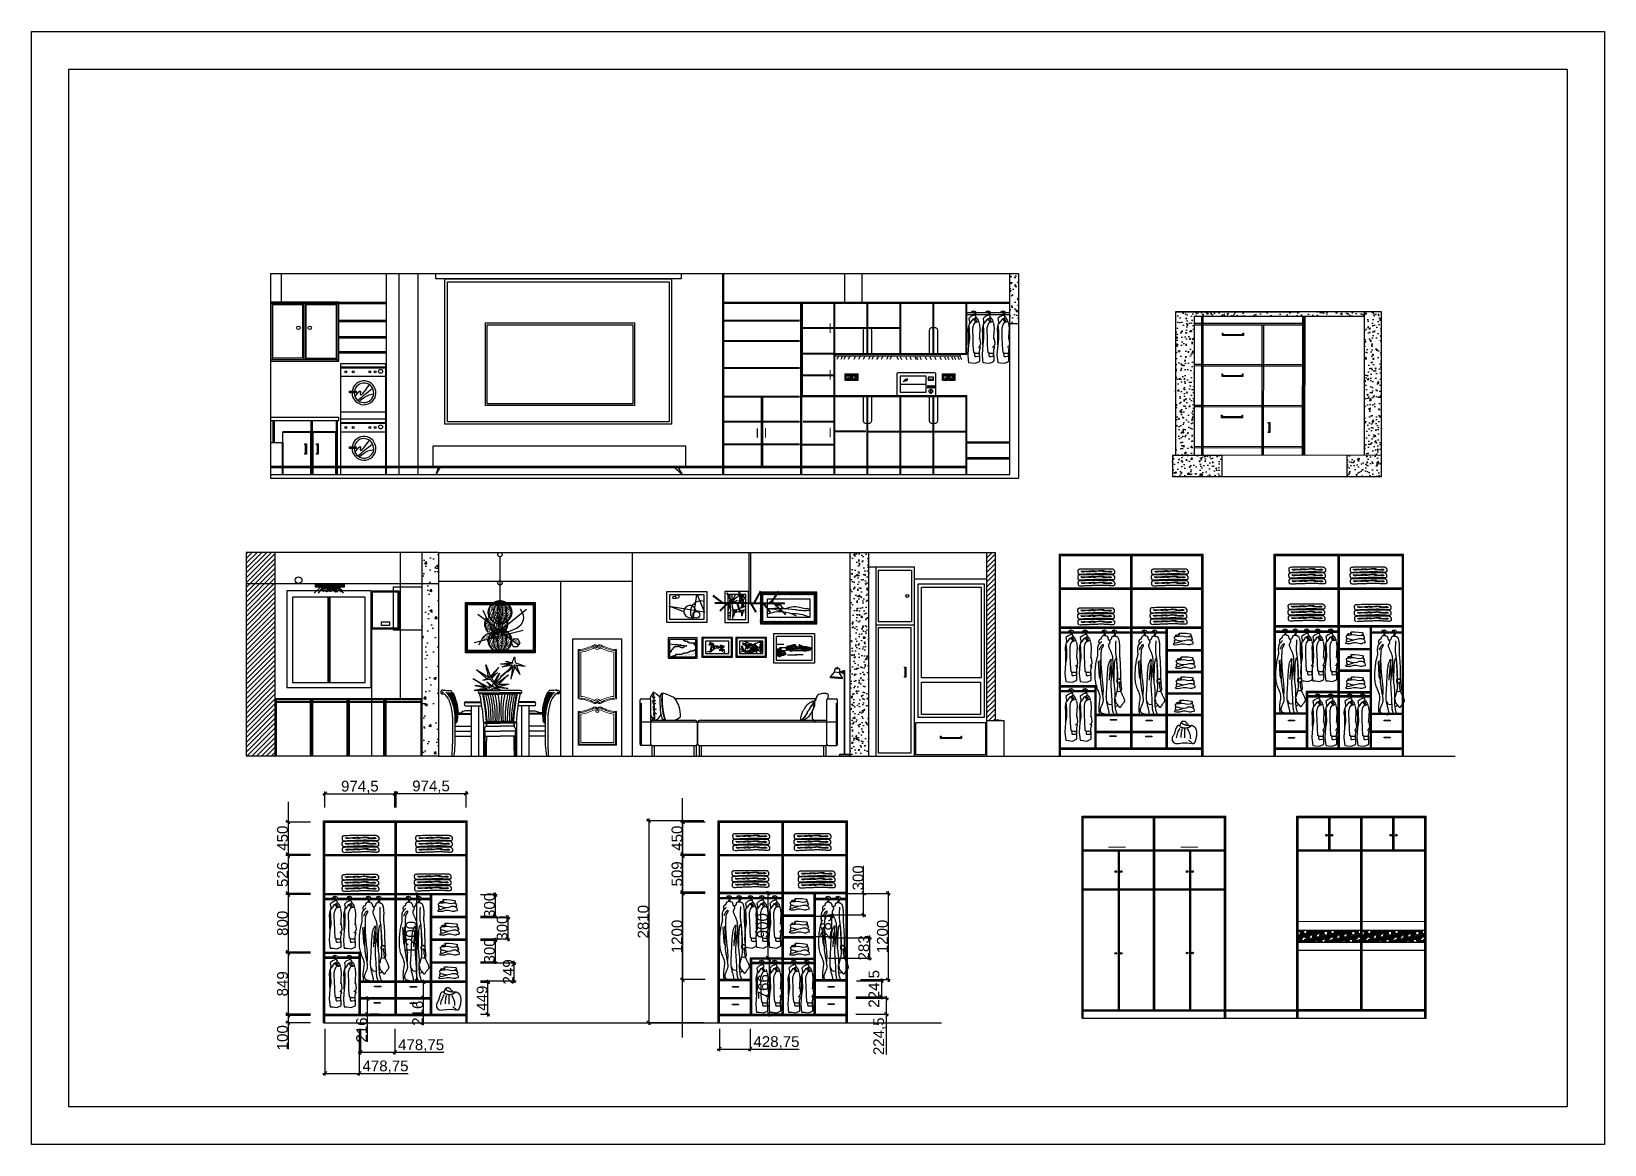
# Model space of a CAD drawing. Header units: millimetres. Extents: x -1666 to 220555, y -7114 to 28673.
# Drawn here: x 45324 to 67228, y -4928 to 10561 of the extents above; entities that cross this region are included whole.
import ezdxf

# ---------------------------------------------------------------- set-up
doc = ezdxf.new("R2010")
doc.units = ezdxf.units.MM
doc.header["$LTSCALE"] = 80
doc.linetypes.add('CONTINOUS', pattern=[0])
for name, color, linetype in [('2', 2, 'Continuous'), ('2D', 7, 'Continuous'), ('3', 3, 'Continuous'), ('4', 4, 'Continuous'), ('8', 8, 'Continuous'), ('F', 2, 'Continuous'), ('INSERT', 7, 'Continuous'), ('J', 2, 'Continuous'), ('TEXT', 2, 'Continuous'), ('家具', 7, 'Continuous'), ('柜子', 3, 'Continuous')]:
    doc.layers.add(name, color=color, linetype=linetype)
doc.styles.get("Standard").update_dxf_attribs({"font": 'arial.ttf'})
doc.dimstyles.new('ISO-25', dxfattribs={"dimtxt": 150, "dimasz": 50, "dimexe": 30, "dimexo": 200, "dimtad": 1, "dimtxsty": 'Standard', "dimblk": 'OBLIQUE', "dimcen": 2.5, "dimdle": 30, "dimclrd": 3, "dimclre": 3, "dimclrt": 3, "dimadec": 0, "dimazin": 0, "dimtfac": 1, "dimtmove": 0, "dimatfit": 3, "dimfxl": 1, "dimtfillclr": 3, "dimarcsym": 0})
pattern_1 = [(45, (-45100.825, 265.94), (-33.67596, 33.67596), [])]
pattern_2 = [(50, (-15007.28, 0), (182.18467, -15.93909), [19.05, -209.55]), (355, (-15007.28, 0), (-35.2434, 191.05685), [15.24, -167.6406]), (100.45144, (-14992.1, -1.33), (146.94125, 175.11775), [16.19, -178.09024]), (46.1842, (-15007.28, 50.8), (271.07904, -42.0423), [28.575, -314.325]), (96.63556, (-14984.7, 47.3), (237.4041, 247.4261), [24.285, -267.1356]), (351.18415, (-15007.28, 50.8), (237.4041, 247.4261), [22.86, -251.4597]), (21, (-14981.88, 38.1), (151.6144, -102.2652), [19.05, -209.55]), (326, (-14981.88, 38.1), (61.80203, 184.18797), [15.24, -167.64]), (71.45144, (-14969.25, 29.58), (213.4164, 81.92277), [16.19, -178.08994]), (37.5, (-15007.284, 0), (3.088603, 84.55504), [0, -165.608, 0, -170.18, 0, -168.275]), (7.5, (-15007.28, 0), (66.81966, 100.18057), [0, -97.028, 0, -161.798, 0, -64.135]), (327.5, (-15063.926, 0), (135.590595, -5.728744), [0, -63.5, 0, -198.12, 0, -262.89]), (317.5, (-15089.33, 0), (148.12918, 25.42649), [0, -82.55, 0, -131.572, 0, -186.69])]

msp = doc.modelspace()

# ---------------------------------------------------------------- blocks, each defined once
blk = doc.blocks.new('SDR')
at = {"layer": '2', "color": 4}
for p, q in [((-16926, -13459), (-16641, -13459)), ((-16926, -13489), (-16641, -13489)), ((-16926, -13499), (-16641, -13499)), ((-16872, -13509), (-16641, -13509)), ((-16356, -13459), (-16641, -13459)), ((-16356, -13489), (-16641, -13489)), ((-16356, -13499), (-16641, -13499)), ((-16410, -13509), (-16641, -13509)), ((-17276, -13769), (-17179, -13769)), ((-17273, -13789), (-17041, -13789)), ((-17121, -13614), (-16903, -13614)), ((-17121, -13674), (-16894, -13674)), ((-17041, -13674), (-17041, -14373)), ((-16941, -13674), (-16941, -14373)), ((-16161, -13674), (-16387, -13674)), ((-16161, -13614), (-16379, -13614)), ((-16341, -13674), (-16341, -14373)), ((-16241, -13674), (-16241, -14373)), ((-16008, -13789), (-16241, -13789)), ((-16006, -13769), (-16102, -13769)), ((-17304, -13837), (-17304, -14094)), ((-17269, -13835), (-17269, -14094)), ((-17269, -13889), (-17240, -13889)), ((-17269, -13899), (-17242, -13899)), ((-17269, -13914), (-17255, -13914)), ((-17269, -13954), (-17041, -13954)), ((-16871, -13889), (-16871, -14373)), ((-16854, -13899), (-16641, -13899)), ((-16854, -13899), (-16854, -13914)), ((-16854, -13914), (-16641, -13914)), ((-16836, -13914), (-16836, -13954)), ((-16836, -13954), (-16641, -13954)), ((-16831, -13889), (-16831, -13899)), ((-16831, -13914), (-16831, -13954)), ((-16821, -13889), (-16641, -13889)), ((-16460, -13889), (-16641, -13889)), ((-16428, -13899), (-16641, -13899)), ((-16428, -13914), (-16641, -13914)), ((-16446, -13954), (-16641, -13954)), ((-16451, -13889), (-16451, -13899)), ((-16451, -13914), (-16451, -13954)), ((-16446, -13914), (-16446, -13954)), ((-16428, -13899), (-16428, -13914)), ((-16411, -13889), (-16411, -14373)), ((-16013, -13954), (-16241, -13954)), ((-16013, -13889), (-16041, -13889)), ((-16013, -13899), (-16040, -13899)), ((-16013, -13914), (-16027, -13914)), ((-16013, -13835), (-16013, -14094)), ((-15978, -13837), (-15978, -14094)), ((-17269, -14024), (-17041, -14024)), ((-17269, -14094), (-17041, -14094)), ((-16856, -14024), (-16641, -14024)), ((-16851, -14024), (-16851, -14094)), ((-16851, -14094), (-16641, -14094)), ((-16851, -14094), (-16851, -14373)), ((-16426, -14024), (-16641, -14024)), ((-16431, -14094), (-16641, -14094)), ((-16431, -14024), (-16431, -14094)), ((-16431, -14094), (-16431, -14373)), ((-16013, -14024), (-16241, -14024)), ((-16013, -14094), (-16241, -14094)), ((-17314, -14373), (-17287, -14373)), ((-17041, -14373), (-16941, -14373)), ((-16871, -14373), (-16851, -14373)), ((-16431, -14373), (-16411, -14373)), ((-16341, -14373), (-16241, -14373)), ((-15994, -14373), (-15968, -14373))]:
    blk.add_line(p, q, dxfattribs=at)
for centre, radius, start, end in [((-16926, -13479), 20, 90, 270), ((-16356, -13479), 20, 270, 90), ((-17108, -13644), 32.5, 112.6199, 247.3801), ((-16173, -13644), 32.5, 292.6199, 67.3801), ((-16786, -14006), 72.5, 133.8974, 194.2118), ((-16496, -14006), 72.5, 345.7882, 46.1026)]:
    blk.add_arc(centre, radius, start, end, dxfattribs=at)
for points, knots in [([(-17416, -13459), (-17424, -13455), (-17440, -13448), (-17464, -13460), (-17472, -13481), (-17465, -13499), (-17449, -13509), (-17434, -13508), (-17426, -13502), (-17424, -13500)], [0, 0, 0, 0, 26.906383, 50.348376, 69.141454, 89.195092, 103.718917, 123.21741, 131.150119, 131.150119, 131.150119, 131.150119]), ([(-17431, -13453), (-17417, -13455), (-17384, -13460), (-17349, -13454), (-17331, -13459)], [0, 0, 0, 0, 42.083043, 100.057759, 100.057759, 100.057759, 100.057759]), ([(-17424, -13500), (-17422, -13503), (-17419, -13505), (-17409, -13516), (-17401, -13524), (-17388, -13540), (-17381, -13548), (-17375, -13557), (-17373, -13559), (-17371, -13562), (-17371, -13563), (-17368, -13567), (-17367, -13570), (-17362, -13578), (-17359, -13584), (-17352, -13600), (-17347, -13610), (-17341, -13628), (-17339, -13634), (-17336, -13643), (-17335, -13646), (-17334, -13653), (-17333, -13656), (-17330, -13665), (-17329, -13671), (-17324, -13689), (-17322, -13702), (-17315, -13736), (-17312, -13759), (-17307, -13800), (-17305, -13819), (-17304, -13837)], [22.645194, 22.645194, 22.645194, 22.645194, 34.278216, 34.278216, 68.556433, 68.556433, 102.834649, 102.834649, 109.733029, 109.733029, 115.40166, 115.40166, 126.177514, 126.177514, 147.729223, 147.729223, 185.672854, 185.672854, 206.952304, 206.952304, 216.922431, 216.922431, 226.892559, 226.892559, 246.832814, 246.832814, 286.713325, 286.713325, 357.424058, 357.424058, 414.063715, 414.063715, 414.063715, 414.063715]), ([(-17394, -13483), (-17372, -13508), (-17331, -13559), (-17294, -13658), (-17277, -13751), (-17271, -13812), (-17269, -13835)], [31.994341, 31.994341, 31.994341, 31.994341, 129.418636, 228.784404, 345.201136, 412.907093, 412.907093, 412.907093, 412.907093]), ([(-17383, -13496), (-17372, -13494), (-17349, -13490), (-17320, -13490), (-17303, -13493), (-17299, -13493)], [0, 0, 0, 0, 33.231215, 70.828527, 84.371596, 84.371596, 84.371596, 84.371596]), ([(-17331, -13459), (-17324, -13464), (-17314, -13472), (-17309, -13484), (-17306, -13492)], [1.387162, 1.387162, 1.387162, 1.387162, 16.017282, 40.466839, 40.466839, 40.466839, 40.466839]), ([(-17303, -13493), (-17303, -13493), (-17302, -13494), (-17299, -13499), (-17296, -13503), (-17291, -13511), (-17288, -13515), (-17284, -13522), (-17283, -13525), (-17281, -13528)], [25.210477, 25.210477, 25.210477, 25.210477, 27.992652, 27.992652, 42.431821, 42.431821, 54.450026, 54.450026, 63.567182, 63.567182, 63.567182, 63.567182]), ([(-17299, -13493), (-17281, -13524), (-17250, -13600), (-17231, -13694), (-17230, -13757), (-17230, -13769)], [0.625171, 0.625171, 0.625171, 0.625171, 95.684449, 248.097721, 284.515972, 284.515972, 284.515972, 284.515972]), ([(-16831, -13889), (-16832, -13869), (-16834, -13853), (-16836, -13820), (-16837, -13803), (-16839, -13783), (-16840, -13780), (-16840, -13774), (-16840, -13771), (-16841, -13764), (-16842, -13759), (-16844, -13744), (-16845, -13734), (-16847, -13718), (-16848, -13711), (-16850, -13699), (-16851, -13694), (-16852, -13686), (-16853, -13682), (-16853, -13676), (-16854, -13673), (-16855, -13665), (-16856, -13660), (-16858, -13643), (-16860, -13631), (-16863, -13608), (-16865, -13596), (-16868, -13578), (-16869, -13571), (-16871, -13559), (-16872, -13555), (-16874, -13547), (-16874, -13544), (-16875, -13539), (-16876, -13536), (-16878, -13529), (-16879, -13524), (-16881, -13512), (-16883, -13506), (-16885, -13499)], [0, 0, 0, 0, 49.746447, 49.746447, 99.492893, 99.492893, 108.717713, 108.717713, 116.400065, 116.400065, 130.802917, 130.802917, 159.608621, 159.608621, 180.338625, 180.338625, 195.599762, 195.599762, 205.680273, 205.680273, 214.118416, 214.118416, 231.154635, 231.154635, 265.227071, 265.227071, 300.287335, 300.287335, 320.266728, 320.266728, 334.012436, 334.012436, 342.867004, 342.867004, 349.916205, 349.916205, 364.934722, 364.934722, 384.405023, 384.405023, 384.405023, 384.405023]), ([(-16821, -13889), (-16822, -13874), (-16823, -13862), (-16824, -13844), (-16825, -13838), (-16826, -13827), (-16826, -13821), (-16827, -13803), (-16828, -13790), (-16830, -13774), (-16831, -13769), (-16832, -13760), (-16832, -13755), (-16834, -13742), (-16835, -13733), (-16837, -13716), (-16839, -13708), (-16841, -13694), (-16842, -13687), (-16843, -13676), (-16844, -13671), (-16845, -13662), (-16846, -13657), (-16849, -13638), (-16851, -13622), (-16855, -13592), (-16858, -13576), (-16862, -13555), (-16863, -13549), (-16865, -13541), (-16865, -13538), (-16866, -13534), (-16867, -13532), (-16868, -13527), (-16868, -13525), (-16870, -13519), (-16871, -13515), (-16872, -13510), (-16872, -13510), (-16872, -13509)], [0.79604, 0.79604, 0.79604, 0.79604, 35.437288, 35.437288, 53.175209, 53.175209, 70.913131, 70.913131, 106.388973, 106.388973, 119.531851, 119.531851, 132.674729, 132.674729, 158.960485, 158.960485, 182.211491, 182.211491, 202.359828, 202.359828, 216.805998, 216.805998, 231.252167, 231.252167, 276.570154, 276.570154, 321.88814, 321.88814, 338.323518, 338.323518, 345.766283, 345.766283, 351.991596, 351.991596, 358.216909, 358.216909, 370.667535, 370.667535, 371.925242, 371.925242, 371.925242, 371.925242]), ([(-16451, -13889), (-16449, -13869), (-16448, -13853), (-16445, -13820), (-16444, -13803), (-16442, -13783), (-16442, -13780), (-16441, -13774), (-16441, -13771), (-16440, -13764), (-16440, -13759), (-16438, -13744), (-16437, -13734), (-16434, -13718), (-16433, -13711), (-16431, -13699), (-16431, -13694), (-16430, -13686), (-16429, -13682), (-16428, -13676), (-16428, -13673), (-16427, -13665), (-16426, -13660), (-16423, -13643), (-16422, -13631), (-16419, -13608), (-16417, -13596), (-16414, -13578), (-16412, -13571), (-16410, -13559), (-16409, -13555), (-16408, -13547), (-16407, -13544), (-16406, -13539), (-16406, -13536), (-16404, -13529), (-16403, -13524), (-16400, -13512), (-16399, -13506), (-16397, -13499)], [0, 0, 0, 0, 49.746447, 49.746447, 99.492893, 99.492893, 108.717713, 108.717713, 116.400065, 116.400065, 130.802917, 130.802917, 159.608621, 159.608621, 180.338625, 180.338625, 195.599762, 195.599762, 205.680273, 205.680273, 214.118416, 214.118416, 231.154635, 231.154635, 265.227071, 265.227071, 300.287335, 300.287335, 320.266728, 320.266728, 334.012436, 334.012436, 342.867004, 342.867004, 349.916205, 349.916205, 364.934722, 364.934722, 384.405023, 384.405023, 384.405023, 384.405023]), ([(-15983, -13493), (-16000, -13524), (-16032, -13600), (-16051, -13694), (-16052, -13757), (-16052, -13769)], [0.625171, 0.625171, 0.625171, 0.625171, 95.684449, 248.097721, 284.515972, 284.515972, 284.515972, 284.515972]), ([(-15887, -13483), (-15909, -13508), (-15951, -13559), (-15987, -13658), (-16005, -13751), (-16011, -13812), (-16013, -13835)], [31.994341, 31.994341, 31.994341, 31.994341, 129.418636, 228.784404, 345.201136, 412.907093, 412.907093, 412.907093, 412.907093]), ([(-15978, -13493), (-15979, -13493), (-15979, -13494), (-15983, -13499), (-15986, -13503), (-15991, -13511), (-15993, -13515), (-15997, -13522), (-15999, -13525), (-16000, -13528)], [25.210477, 25.210477, 25.210477, 25.210477, 27.992652, 27.992652, 42.431821, 42.431821, 54.450026, 54.450026, 63.567182, 63.567182, 63.567182, 63.567182]), ([(-15899, -13496), (-15910, -13494), (-15933, -13490), (-15961, -13490), (-15978, -13493), (-15983, -13493)], [0, 0, 0, 0, 33.231215, 70.828527, 84.371596, 84.371596, 84.371596, 84.371596]), ([(-15857, -13500), (-15860, -13503), (-15863, -13505), (-15873, -13516), (-15880, -13524), (-15894, -13540), (-15900, -13548), (-15907, -13557), (-15908, -13559), (-15910, -13562), (-15911, -13563), (-15913, -13567), (-15915, -13570), (-15920, -13578), (-15922, -13584), (-15930, -13600), (-15934, -13610), (-15940, -13628), (-15942, -13634), (-15945, -13643), (-15946, -13646), (-15948, -13653), (-15949, -13656), (-15951, -13665), (-15953, -13671), (-15957, -13689), (-15960, -13702), (-15966, -13736), (-15969, -13759), (-15974, -13800), (-15976, -13819), (-15978, -13837)], [22.645194, 22.645194, 22.645194, 22.645194, 34.278216, 34.278216, 68.556433, 68.556433, 102.834649, 102.834649, 109.733029, 109.733029, 115.40166, 115.40166, 126.177514, 126.177514, 147.729223, 147.729223, 185.672854, 185.672854, 206.952304, 206.952304, 216.922431, 216.922431, 226.892559, 226.892559, 246.832814, 246.832814, 286.713325, 286.713325, 357.424058, 357.424058, 414.063715, 414.063715, 414.063715, 414.063715]), ([(-15951, -13459), (-15957, -13464), (-15968, -13472), (-15973, -13484), (-15975, -13492)], [1.387162, 1.387162, 1.387162, 1.387162, 16.017282, 40.466839, 40.466839, 40.466839, 40.466839]), ([(-15851, -13453), (-15864, -13455), (-15897, -13460), (-15933, -13454), (-15951, -13459)], [0, 0, 0, 0, 42.083043, 100.057759, 100.057759, 100.057759, 100.057759]), ([(-15866, -13459), (-15857, -13455), (-15841, -13448), (-15818, -13460), (-15809, -13481), (-15817, -13499), (-15832, -13509), (-15847, -13508), (-15856, -13502), (-15857, -13500)], [0, 0, 0, 0, 26.906383, 50.348376, 69.141454, 89.195092, 103.718917, 123.21741, 131.150119, 131.150119, 131.150119, 131.150119]), ([(-17304, -14094), (-17304, -14110), (-17304, -14126), (-17304, -14154), (-17305, -14166), (-17305, -14189), (-17305, -14200), (-17306, -14217), (-17306, -14223), (-17306, -14235), (-17307, -14241), (-17307, -14258), (-17308, -14270), (-17310, -14305), (-17311, -14329), (-17313, -14359), (-17313, -14366), (-17314, -14373)], [0, 0, 0, 0, 48.66472, 48.66472, 84.306523, 84.306523, 118.075276, 118.075276, 135.9203, 135.9203, 153.765323, 153.765323, 189.455369, 189.455369, 260.835462, 260.835462, 280.76823, 280.76823, 280.76823, 280.76823]), ([(-17269, -14094), (-17269, -14135), (-17268, -14228), (-17280, -14321), (-17287, -14373)], [0, 0, 0, 0, 123.081797, 279.413248, 279.413248, 279.413248, 279.413248]), ([(-16013, -14094), (-16013, -14135), (-16013, -14228), (-16001, -14321), (-15994, -14373)], [0, 0, 0, 0, 123.081797, 279.408482, 279.408482, 279.408482, 279.408482]), ([(-15978, -14094), (-15978, -14110), (-15977, -14126), (-15977, -14154), (-15977, -14166), (-15976, -14189), (-15976, -14200), (-15976, -14217), (-15976, -14223), (-15975, -14235), (-15975, -14241), (-15974, -14258), (-15974, -14270), (-15972, -14305), (-15971, -14329), (-15969, -14359), (-15968, -14365), (-15968, -14373)], [0, 0, 0, 0, 48.66472, 48.66472, 84.306523, 84.306523, 118.075276, 118.075276, 135.9203, 135.9203, 153.765323, 153.765323, 189.455369, 189.455369, 260.835462, 260.835462, 278.803696, 278.803696, 278.803696, 278.803696])]:
    blk.add_open_spline(points, degree=3, knots=knots, dxfattribs=at)
for points, start_tangent in [([(-16871, -13889), (-16880, -13777), (-16893, -13681), (-16915, -13546), (-16926, -13499)], (-0.092588, 0.995704)), ([(-16411, -13889), (-16402, -13777), (-16388, -13681), (-16367, -13546), (-16356, -13499)], (0.092588, 0.995704))]:
    blk.add_spline(points, degree=3, dxfattribs=dict(at, start_tangent=start_tangent))
for points in [[(-17231, -13789), (-17232, -13826), (-17237, -13862), (-17242, -13899)], [(-16051, -13789), (-16049, -13826), (-16045, -13862), (-16040, -13899)], [(-17252, -13899), (-17253, -13904), (-17254, -13909), (-17255, -13914)], [(-16029, -13899), (-16029, -13904), (-16028, -13909), (-16027, -13914)]]:
    blk.add_open_spline(points, degree=3, dxfattribs=at)
for points in [[(-17043, -13743), (-17129, -13743), (-17158, -13750), (-17183, -13766), (-17158, -13774), (-17092, -13780), (-17039, -13781)], [(-16239, -13743), (-16152, -13743), (-16124, -13750), (-16099, -13766), (-16124, -13774), (-16190, -13780), (-16242, -13781)]]:
    blk.add_spline(points, degree=3, dxfattribs=at)
at = {"layer": '3', "color": 4}
for p, q in [((-17134, -13624), (-16901, -13624)), ((-16148, -13624), (-16380, -13624)), ((-16851, -14373), (-16836, -14373)), ((-16446, -14372), (-16431, -14372))]:
    blk.add_line(p, q, dxfattribs=at)
for centre in [(-17444, -13485), (-15838, -13485)]:
    blk.add_circle(centre, 6.26, dxfattribs=at)
for centre, radius, start, end in [((-17787, -13764), 1108, 353.5248, 13.3097), ((-18015, -13718), 1366, 352.8112, 8.794), ((-15266, -13718), 1366, 171.206, 187.1888), ((-15495, -13764), 1108, 166.6903, 186.4752)]:
    blk.add_arc(centre, radius, start, end, dxfattribs=at)
for points in [[(-16796, -13289), (-16839, -13102)], [(-16836, -13102), (-16774, -13271)], [(-16799, -13286), (-16660, -13137)], [(-16662, -13137), (-16764, -13274)], [(-16637, -13092), (-16480, -13068)], [(-16515, -13092), (-16637, -13092)], [(-16473, -13075), (-16615, -13135)], [(-16473, -13102), (-16612, -13135)], [(-16563, -13050), (-16458, -13075)], [(-16463, -13083), (-16563, -13053)], [(-16478, -13107), (-16543, -13207)], [(-16441, -13102), (-16535, -13199)], [(-16436, -13122), (-16493, -13296)], [(-16468, -13132), (-16490, -13299)], [(-16468, -13065), (-16441, -12991)], [(-16446, -13120), (-16369, -13227)], [(-16441, -12991), (-16426, -13078)], [(-16433, -13102), (-16309, -13117)], [(-16418, -13078), (-16291, -13120)], [(-16418, -13102), (-16366, -13234)], [(-17018, -13291), (-16796, -13418)], [(-17018, -13291), (-16839, -13408)], [(-16968, -13170), (-16781, -13284)], [(-16821, -13299), (-16968, -13170)], [(-16794, -13284), (-16886, -13321)], [(-16766, -13304), (-16881, -13319)], [(-16824, -13336), (-16779, -13398)], [(-16824, -13339), (-16749, -13393)], [(-16779, -13299), (-16684, -13411)], [(-16766, -13274), (-16677, -13209)], [(-16759, -13281), (-16682, -13416)], [(-16677, -13209), (-16757, -13286)], [(-16747, -13393), (-16734, -13358)], [(-16722, -13341), (-16652, -13217)], [(-16650, -13219), (-16709, -13358)], [(-16704, -13376), (-16530, -13242)], [(-16563, -13207), (-16702, -13351)], [(-16684, -13393), (-16525, -13239)], [(-16540, -13194), (-16637, -13274)], [(-16525, -13177), (-16630, -13264)], [(-17368, -13497), (-17323, -13557), (-17273, -13725), (-17268, -13769)], [(-17351, -13494), (-17312, -13554), (-17269, -13686), (-17257, -13769)], [(-16819, -13426), (-17003, -13458)], [(-17003, -13458), (-16796, -13435)], [(-16990, -13391), (-16819, -13426)], [(-16839, -13408), (-16990, -13391)], [(-16812, -13409), (-16729, -13396)], [(-16804, -13430), (-16749, -13458)], [(-16796, -13418), (-16729, -13396)], [(-16761, -13430), (-16645, -13443)], [(-16757, -13435), (-16749, -13458)], [(-16734, -13411), (-16528, -13426)], [(-16734, -13416), (-16640, -13445)], [(-16689, -13393), (-16528, -13430)], [(-16652, -13371), (-16518, -13368)], [(-16647, -13398), (-16515, -13368)], [(-15931, -13494), (-15969, -13554), (-16012, -13686), (-16025, -13769)], [(-15914, -13497), (-15958, -13557), (-16009, -13725), (-16014, -13769)], [(-17267, -13790), (-17263, -13833), (-17263, -13888)], [(-16014, -13790), (-16018, -13833), (-16019, -13888)]]:
    blk.add_spline(points, degree=3, dxfattribs=at)
for points, knots in [([(-17343, -13491), (-17338, -13499), (-17332, -13507), (-17323, -13520), (-17320, -13525), (-17314, -13535), (-17311, -13539), (-17307, -13547), (-17305, -13551), (-17301, -13558), (-17299, -13562), (-17294, -13573), (-17291, -13580), (-17282, -13603), (-17277, -13618), (-17270, -13644), (-17268, -13654), (-17264, -13674), (-17262, -13683), (-17258, -13702), (-17257, -13712), (-17253, -13737), (-17251, -13753), (-17249, -13768)], [1.39791, 1.39791, 1.39791, 1.39791, 30.895533, 30.895533, 48.7169, 48.7169, 63.683279, 63.683279, 75.626223, 75.626223, 87.569166, 87.569166, 111.455053, 111.455053, 159.226827, 159.226827, 189.282222, 189.282222, 218.163999, 218.163999, 247.045775, 247.045775, 293.908067, 293.908067, 293.908067, 293.908067]), ([(-17334, -13490), (-17329, -13497), (-17325, -13504), (-17317, -13515), (-17314, -13520), (-17308, -13530), (-17305, -13534), (-17300, -13543), (-17298, -13547), (-17294, -13555), (-17292, -13559), (-17286, -13570), (-17283, -13578), (-17274, -13602), (-17269, -13619), (-17261, -13648), (-17258, -13661), (-17254, -13682), (-17252, -13690), (-17250, -13706), (-17248, -13714), (-17245, -13737), (-17243, -13752), (-17241, -13767)], [6.490479, 6.490479, 6.490479, 6.490479, 30.196528, 30.196528, 47.144202, 47.144202, 63.382725, 63.382725, 75.796902, 75.796902, 88.211079, 88.211079, 113.039433, 113.039433, 162.696141, 162.696141, 201.103237, 201.103237, 224.589915, 224.589915, 248.076592, 248.076592, 293.908067, 293.908067, 293.908067, 293.908067]), ([(-17324, -13490), (-17321, -13495), (-17317, -13500), (-17311, -13510), (-17308, -13514), (-17303, -13523), (-17300, -13526), (-17297, -13533), (-17295, -13536), (-17292, -13541), (-17290, -13544), (-17288, -13550), (-17286, -13552), (-17284, -13558), (-17282, -13560), (-17279, -13569), (-17276, -13574), (-17270, -13591), (-17266, -13602), (-17258, -13628), (-17254, -13644), (-17249, -13668), (-17247, -13677), (-17243, -13695), (-17242, -13704), (-17238, -13731), (-17235, -13748), (-17233, -13766)], [12.107834, 12.107834, 12.107834, 12.107834, 29.447688, 29.447688, 45.499113, 45.499113, 57.537343, 57.537343, 66.504546, 66.504546, 75.471748, 75.471748, 83.900308, 83.900308, 92.328868, 92.328868, 109.185987, 109.185987, 142.900227, 142.900227, 187.320174, 187.320174, 214.21993, 214.21993, 241.119686, 241.119686, 293.908067, 293.908067, 293.908067, 293.908067]), ([(-17314, -13491), (-17312, -13494), (-17310, -13497), (-17305, -13504), (-17302, -13509), (-17297, -13517), (-17294, -13521), (-17290, -13528), (-17288, -13531), (-17285, -13536), (-17284, -13539), (-17280, -13547), (-17277, -13553), (-17271, -13565), (-17269, -13571), (-17261, -13591), (-17256, -13606), (-17248, -13635), (-17244, -13649), (-17239, -13673), (-17238, -13682), (-17235, -13699), (-17233, -13708), (-17232, -13717), (-17232, -13719), (-17231, -13720)], [18.331417, 18.331417, 18.331417, 18.331417, 28.703617, 28.703617, 43.924849, 43.924849, 56.878886, 56.878886, 65.855465, 65.855465, 73.897601, 73.897601, 91.547298, 91.547298, 109.196995, 109.196995, 151.702611, 151.702611, 194.208227, 194.208227, 219.801888, 219.801888, 245.39555, 245.39555, 248.892645, 248.892645, 248.892645, 248.892645]), ([(-16813, -13509), (-16810, -13518), (-16808, -13528), (-16803, -13549), (-16801, -13562), (-16795, -13587), (-16793, -13600), (-16788, -13626), (-16786, -13640), (-16780, -13679), (-16776, -13706), (-16774, -13736), (-16774, -13740), (-16774, -13746), (-16774, -13750), (-16773, -13760), (-16773, -13766), (-16773, -13786), (-16772, -13799), (-16772, -13825), (-16771, -13837), (-16770, -13861), (-16770, -13873), (-16773, -13888)], [6.649019, 6.649019, 6.649019, 6.649019, 35.070482, 35.070482, 72.745102, 72.745102, 111.824038, 111.824038, 150.902974, 150.902974, 229.060847, 229.060847, 238.759142, 238.759142, 248.457437, 248.457437, 267.854027, 267.854027, 306.647206, 306.647206, 345.440386, 345.440386, 380.824657, 380.824657, 380.824657, 380.824657]), ([(-16780, -13509), (-16779, -13513), (-16778, -13517), (-16774, -13534), (-16773, -13548), (-16767, -13575), (-16765, -13588), (-16759, -13615), (-16757, -13629), (-16753, -13656), (-16751, -13670), (-16747, -13698), (-16746, -13712), (-16745, -13728), (-16745, -13730), (-16745, -13735), (-16744, -13737), (-16744, -13744), (-16744, -13748), (-16743, -13763), (-16743, -13774), (-16742, -13794), (-16742, -13804), (-16742, -13824), (-16741, -13834), (-16741, -13845), (-16741, -13846), (-16741, -13847), (-16741, -13848), (-16741, -13849), (-16741, -13850), (-16741, -13853), (-16741, -13854), (-16740, -13857), (-16740, -13859), (-16740, -13864), (-16740, -13867), (-16741, -13874), (-16741, -13878), (-16742, -13885), (-16742, -13887), (-16743, -13889)], [13.492365, 13.492365, 13.492365, 13.492365, 25.306694, 25.306694, 66.029038, 66.029038, 105.627519, 105.627519, 145.226001, 145.226001, 184.824483, 184.824483, 224.422964, 224.422964, 230.539407, 230.539407, 236.655849, 236.655849, 248.888734, 248.888734, 279.379536, 279.379536, 309.870338, 309.870338, 340.361139, 340.361139, 343.36466, 343.36466, 345.313057, 345.313057, 348.489459, 348.489459, 351.665862, 351.665862, 358.018668, 358.018668, 364.371473, 364.371473, 373.224, 373.224, 377.700309, 377.700309, 377.700309, 377.700309]), ([(-16749, -13509), (-16749, -13510), (-16749, -13511), (-16746, -13523), (-16743, -13535), (-16740, -13559), (-16737, -13572), (-16733, -13593), (-16731, -13602), (-16728, -13620), (-16727, -13629), (-16722, -13659), (-16719, -13680), (-16716, -13709), (-16716, -13716), (-16715, -13726), (-16715, -13729), (-16715, -13734), (-16714, -13736), (-16714, -13741), (-16714, -13744), (-16714, -13751), (-16713, -13756), (-16713, -13766), (-16713, -13770), (-16713, -13784), (-16712, -13794), (-16712, -13810), (-16712, -13817), (-16712, -13831), (-16711, -13838), (-16711, -13846), (-16711, -13848), (-16711, -13851), (-16711, -13853), (-16711, -13856), (-16710, -13858), (-16710, -13863), (-16710, -13866), (-16710, -13871), (-16711, -13873), (-16711, -13878), (-16711, -13880), (-16712, -13885), (-16712, -13887), (-16712, -13889), (-16712, -13889), (-16712, -13889)], [20.278078, 20.278078, 20.278078, 20.278078, 22.740242, 22.740242, 58.480653, 58.480653, 94.221063, 94.221063, 120.088174, 120.088174, 145.955284, 145.955284, 204.198131, 204.198131, 224.254942, 224.254942, 231.005266, 231.005266, 237.75559, 237.75559, 244.505913, 244.505913, 258.006561, 258.006561, 271.507208, 271.507208, 298.508503, 298.508503, 320.809569, 320.809569, 343.110635, 343.110635, 347.790473, 347.790473, 352.470311, 352.470311, 357.150149, 357.150149, 363.144746, 363.144746, 367.201144, 367.201144, 371.257542, 371.257542, 374.811917, 374.811917, 374.899286, 374.899286, 374.899286, 374.899286]), ([(-16532, -13509), (-16533, -13510), (-16533, -13511), (-16536, -13523), (-16538, -13535), (-16542, -13559), (-16544, -13572), (-16549, -13593), (-16550, -13602), (-16553, -13620), (-16555, -13629), (-16560, -13659), (-16562, -13680), (-16565, -13709), (-16566, -13716), (-16567, -13726), (-16567, -13729), (-16567, -13734), (-16567, -13736), (-16567, -13741), (-16568, -13744), (-16568, -13751), (-16568, -13756), (-16568, -13766), (-16569, -13770), (-16569, -13784), (-16569, -13794), (-16569, -13810), (-16570, -13817), (-16570, -13831), (-16570, -13838), (-16571, -13846), (-16571, -13848), (-16571, -13851), (-16571, -13853), (-16571, -13856), (-16571, -13858), (-16571, -13863), (-16571, -13866), (-16571, -13871), (-16571, -13873), (-16571, -13878), (-16571, -13880), (-16570, -13885), (-16570, -13887), (-16569, -13889), (-16569, -13889), (-16569, -13889)], [20.278078, 20.278078, 20.278078, 20.278078, 22.740242, 22.740242, 58.480653, 58.480653, 94.221063, 94.221063, 120.088174, 120.088174, 145.955284, 145.955284, 204.198131, 204.198131, 224.254942, 224.254942, 231.005266, 231.005266, 237.75559, 237.75559, 244.505913, 244.505913, 258.006561, 258.006561, 271.507208, 271.507208, 298.508503, 298.508503, 320.809569, 320.809569, 343.110635, 343.110635, 347.790473, 347.790473, 352.470311, 352.470311, 357.150149, 357.150149, 363.144746, 363.144746, 367.201144, 367.201144, 371.257542, 371.257542, 374.811917, 374.811917, 374.899286, 374.899286, 374.899286, 374.899286]), ([(-16502, -13509), (-16503, -13513), (-16503, -13517), (-16507, -13534), (-16509, -13548), (-16514, -13575), (-16517, -13588), (-16522, -13615), (-16525, -13629), (-16529, -13656), (-16531, -13670), (-16534, -13698), (-16535, -13712), (-16537, -13728), (-16537, -13730), (-16537, -13735), (-16537, -13737), (-16538, -13744), (-16538, -13748), (-16538, -13763), (-16539, -13774), (-16539, -13794), (-16539, -13804), (-16540, -13824), (-16540, -13834), (-16541, -13845), (-16541, -13846), (-16541, -13847), (-16541, -13848), (-16541, -13849), (-16541, -13850), (-16541, -13853), (-16541, -13854), (-16541, -13857), (-16541, -13859), (-16541, -13864), (-16541, -13867), (-16541, -13874), (-16541, -13878), (-16540, -13885), (-16539, -13887), (-16539, -13889)], [13.492365, 13.492365, 13.492365, 13.492365, 25.306694, 25.306694, 66.029038, 66.029038, 105.627519, 105.627519, 145.226001, 145.226001, 184.824483, 184.824483, 224.422964, 224.422964, 230.539407, 230.539407, 236.655849, 236.655849, 248.888734, 248.888734, 279.379536, 279.379536, 309.870338, 309.870338, 340.361139, 340.361139, 343.36466, 343.36466, 345.313057, 345.313057, 348.489459, 348.489459, 351.665862, 351.665862, 358.018668, 358.018668, 364.371473, 364.371473, 373.224, 373.224, 377.700309, 377.700309, 377.700309, 377.700309]), ([(-16469, -13509), (-16471, -13518), (-16473, -13528), (-16478, -13549), (-16481, -13562), (-16486, -13587), (-16489, -13600), (-16494, -13626), (-16496, -13640), (-16502, -13679), (-16505, -13706), (-16507, -13736), (-16507, -13740), (-16508, -13746), (-16508, -13750), (-16508, -13760), (-16508, -13766), (-16509, -13786), (-16509, -13799), (-16510, -13825), (-16510, -13837), (-16511, -13861), (-16512, -13873), (-16509, -13888)], [6.649019, 6.649019, 6.649019, 6.649019, 35.070482, 35.070482, 72.745102, 72.745102, 111.824038, 111.824038, 150.902974, 150.902974, 229.060847, 229.060847, 238.759142, 238.759142, 248.457437, 248.457437, 267.854027, 267.854027, 306.647206, 306.647206, 345.440386, 345.440386, 380.824657, 380.824657, 380.824657, 380.824657]), ([(-16460, -13889), (-16459, -13874), (-16459, -13862), (-16457, -13844), (-16457, -13838), (-16456, -13827), (-16456, -13821), (-16454, -13803), (-16453, -13790), (-16451, -13774), (-16451, -13769), (-16450, -13760), (-16449, -13755), (-16448, -13742), (-16446, -13733), (-16444, -13716), (-16443, -13708), (-16441, -13694), (-16440, -13687), (-16438, -13676), (-16438, -13671), (-16436, -13662), (-16436, -13657), (-16433, -13638), (-16431, -13622), (-16426, -13592), (-16424, -13576), (-16420, -13555), (-16419, -13549), (-16417, -13541), (-16416, -13538), (-16415, -13534), (-16415, -13532), (-16414, -13527), (-16413, -13525), (-16412, -13519), (-16411, -13515), (-16410, -13510), (-16410, -13510), (-16410, -13509)], [0.79604, 0.79604, 0.79604, 0.79604, 35.437288, 35.437288, 53.175209, 53.175209, 70.913131, 70.913131, 106.388973, 106.388973, 119.531851, 119.531851, 132.674729, 132.674729, 158.960485, 158.960485, 182.211491, 182.211491, 202.359828, 202.359828, 216.805998, 216.805998, 231.252167, 231.252167, 276.570154, 276.570154, 321.88814, 321.88814, 338.323518, 338.323518, 345.766283, 345.766283, 351.991596, 351.991596, 358.216909, 358.216909, 370.667535, 370.667535, 371.925242, 371.925242, 371.925242, 371.925242]), ([(-15968, -13491), (-15970, -13494), (-15972, -13497), (-15977, -13504), (-15980, -13509), (-15985, -13517), (-15987, -13521), (-15991, -13528), (-15993, -13531), (-15996, -13536), (-15998, -13539), (-16002, -13547), (-16005, -13553), (-16010, -13565), (-16013, -13571), (-16021, -13591), (-16026, -13606), (-16034, -13635), (-16037, -13649), (-16042, -13673), (-16044, -13682), (-16047, -13699), (-16048, -13708), (-16050, -13717), (-16050, -13719), (-16050, -13720)], [18.331417, 18.331417, 18.331417, 18.331417, 28.703617, 28.703617, 43.924849, 43.924849, 56.878886, 56.878886, 65.855465, 65.855465, 73.897601, 73.897601, 91.547298, 91.547298, 109.196995, 109.196995, 151.702611, 151.702611, 194.208227, 194.208227, 219.801888, 219.801888, 245.39555, 245.39555, 248.892645, 248.892645, 248.892645, 248.892645]), ([(-15957, -13490), (-15961, -13495), (-15964, -13500), (-15971, -13510), (-15974, -13514), (-15979, -13523), (-15981, -13526), (-15985, -13533), (-15987, -13536), (-15990, -13541), (-15991, -13544), (-15994, -13550), (-15995, -13552), (-15998, -13558), (-15999, -13560), (-16003, -13569), (-16005, -13574), (-16012, -13591), (-16016, -13602), (-16024, -13628), (-16028, -13644), (-16033, -13668), (-16035, -13677), (-16038, -13695), (-16040, -13704), (-16044, -13731), (-16046, -13748), (-16049, -13766)], [12.107834, 12.107834, 12.107834, 12.107834, 29.447688, 29.447688, 45.499113, 45.499113, 57.537343, 57.537343, 66.504546, 66.504546, 75.471748, 75.471748, 83.900308, 83.900308, 92.328868, 92.328868, 109.185987, 109.185987, 142.900227, 142.900227, 187.320174, 187.320174, 214.21993, 214.21993, 241.119686, 241.119686, 293.908067, 293.908067, 293.908067, 293.908067]), ([(-15948, -13490), (-15952, -13497), (-15957, -13504), (-15965, -13515), (-15968, -13520), (-15974, -13530), (-15977, -13534), (-15982, -13543), (-15984, -13547), (-15988, -13555), (-15990, -13559), (-15995, -13570), (-15999, -13578), (-16008, -13602), (-16013, -13619), (-16021, -13648), (-16024, -13661), (-16028, -13682), (-16029, -13690), (-16032, -13706), (-16033, -13714), (-16037, -13737), (-16039, -13752), (-16041, -13767)], [6.490479, 6.490479, 6.490479, 6.490479, 30.196528, 30.196528, 47.144202, 47.144202, 63.382725, 63.382725, 75.796902, 75.796902, 88.211079, 88.211079, 113.039433, 113.039433, 162.696141, 162.696141, 201.103237, 201.103237, 224.589915, 224.589915, 248.076592, 248.076592, 293.908067, 293.908067, 293.908067, 293.908067]), ([(-15938, -13491), (-15944, -13499), (-15950, -13507), (-15958, -13520), (-15962, -13525), (-15968, -13535), (-15970, -13539), (-15975, -13547), (-15977, -13551), (-15980, -13558), (-15982, -13562), (-15987, -13573), (-15991, -13580), (-15999, -13603), (-16004, -13618), (-16011, -13644), (-16014, -13654), (-16018, -13674), (-16020, -13683), (-16023, -13702), (-16025, -13712), (-16029, -13737), (-16031, -13753), (-16033, -13768)], [1.39791, 1.39791, 1.39791, 1.39791, 30.895533, 30.895533, 48.7169, 48.7169, 63.683279, 63.683279, 75.626223, 75.626223, 87.569166, 87.569166, 111.455053, 111.455053, 159.226827, 159.226827, 189.282222, 189.282222, 218.163999, 218.163999, 247.045775, 247.045775, 293.908067, 293.908067, 293.908067, 293.908067]), ([(-17257, -13789), (-17257, -13795), (-17256, -13800), (-17255, -13811), (-17255, -13816), (-17254, -13824), (-17254, -13827), (-17253, -13833), (-17253, -13835), (-17253, -13840), (-17253, -13842), (-17253, -13849), (-17253, -13854), (-17253, -13868), (-17253, -13877), (-17253, -13887), (-17253, -13888), (-17253, -13889)], [0, 0, 0, 0, 17.615293, 17.615293, 32.618944, 32.618944, 41.275512, 41.275512, 48.240311, 48.240311, 55.20511, 55.20511, 69.134707, 69.134707, 96.993902, 96.993902, 98.84923, 98.84923, 98.84923, 98.84923]), ([(-17249, -13789), (-17249, -13795), (-17248, -13800), (-17247, -13809), (-17247, -13813), (-17246, -13821), (-17246, -13825), (-17245, -13832), (-17245, -13834), (-17245, -13839), (-17245, -13841), (-17245, -13846), (-17245, -13849), (-17245, -13856), (-17245, -13861), (-17245, -13873), (-17245, -13881), (-17245, -13889)], [1.31058, 1.31058, 1.31058, 1.31058, 17.417789, 17.417789, 29.420216, 29.420216, 40.719229, 40.719229, 47.721521, 47.721521, 54.723812, 54.723812, 61.726104, 61.726104, 75.730687, 75.730687, 98.84923, 98.84923, 98.84923, 98.84923]), ([(-17241, -13789), (-17241, -13794), (-17240, -13799), (-17239, -13808), (-17239, -13812), (-17238, -13819), (-17238, -13822), (-17238, -13828), (-17237, -13832), (-17237, -13839), (-17237, -13842), (-17237, -13849), (-17237, -13852), (-17237, -13857), (-17237, -13858), (-17237, -13859)], [2.1609, 2.1609, 2.1609, 2.1609, 17.196532, 17.196532, 28.156858, 28.156858, 37.125485, 37.125485, 46.883258, 46.883258, 56.641032, 56.641032, 66.398805, 66.398805, 69.190338, 69.190338, 69.190338, 69.190338]), ([(-16040, -13789), (-16041, -13794), (-16041, -13799), (-16042, -13808), (-16043, -13812), (-16043, -13819), (-16043, -13822), (-16044, -13828), (-16044, -13832), (-16044, -13839), (-16045, -13842), (-16045, -13849), (-16045, -13852), (-16045, -13857), (-16045, -13858), (-16045, -13859)], [2.1609, 2.1609, 2.1609, 2.1609, 17.196532, 17.196532, 28.156858, 28.156858, 37.125485, 37.125485, 46.883258, 46.883258, 56.641032, 56.641032, 66.398805, 66.398805, 69.190338, 69.190338, 69.190338, 69.190338]), ([(-16032, -13789), (-16033, -13795), (-16033, -13800), (-16034, -13809), (-16035, -13813), (-16035, -13821), (-16036, -13825), (-16036, -13832), (-16036, -13834), (-16036, -13839), (-16037, -13841), (-16037, -13846), (-16037, -13849), (-16037, -13856), (-16037, -13861), (-16037, -13873), (-16037, -13881), (-16037, -13889)], [1.31058, 1.31058, 1.31058, 1.31058, 17.417789, 17.417789, 29.420216, 29.420216, 40.719229, 40.719229, 47.721521, 47.721521, 54.723812, 54.723812, 61.726104, 61.726104, 75.730687, 75.730687, 98.84923, 98.84923, 98.84923, 98.84923]), ([(-16024, -13789), (-16025, -13795), (-16025, -13800), (-16027, -13811), (-16027, -13816), (-16028, -13824), (-16028, -13827), (-16028, -13833), (-16028, -13835), (-16028, -13840), (-16029, -13842), (-16029, -13849), (-16029, -13854), (-16029, -13868), (-16029, -13877), (-16029, -13887), (-16029, -13888), (-16029, -13889)], [0, 0, 0, 0, 17.615293, 17.615293, 32.618944, 32.618944, 41.275512, 41.275512, 48.240311, 48.240311, 55.20511, 55.20511, 69.134707, 69.134707, 96.993902, 96.993902, 98.84923, 98.84923, 98.84923, 98.84923]), ([(-16830, -14095), (-16832, -14157), (-16833, -14249), (-16835, -14342), (-16836, -14373)], [0, 0, 0, 0, 185.224288, 277.540133, 277.540133, 277.540133, 277.540133]), ([(-16451, -14095), (-16449, -14157), (-16448, -14249), (-16446, -14341), (-16446, -14372)], [0, 0, 0, 0, 185.224288, 276.591772, 276.591772, 276.591772, 276.591772])]:
    blk.add_open_spline(points, degree=3, knots=knots, dxfattribs=at)
for points, end_tangent in [([(-16843, -13509), (-16824, -13598), (-16804, -13739), (-16798, -13887)], (0.097951, -0.995191)), ([(-16438, -13509), (-16458, -13598), (-16477, -13739), (-16483, -13887)], (-0.097951, -0.995191))]:
    blk.add_spline(points, degree=3, dxfattribs=dict(at, end_tangent=end_tangent))
blk = doc.blocks.new('x')
at = {"layer": '家具'}
blk.add_lwpolyline([(0, 0), (900, 0), (900, 2130), (0, 2130)], close=True, dxfattribs=at)
at = {"layer": '家具', "color": 8, "lineweight": 9}
for points in [[(800, 1944, -0.124576), (521, 2023, 0.493369), (450, 1994, 0.493369), (379, 2023, -0.124576), (100, 1944), (100, 1043, -0.124576), (379, 964, 0.493369), (450, 993, 0.493369), (521, 964, -0.124576), (800, 1043)], [(780, 1924, -0.116505), (511, 2005, -0.000301), (511, 2005, 0.493369), (469, 1988, -0.765949), (431, 1988, 0.493482), (389, 2005, -0.116511), (120, 1924), (120, 1062, -0.116505), (389, 981, -0.000301), (389, 981, 0.493369), (431, 998, -0.765949), (469, 998, 0.493482), (511, 981, -0.116511), (780, 1062)], [(750, 1897, -0.104587), (498, 1979, -0.734724), (402, 1979, -0.104587), (150, 1897), (150, 1090, -0.104587), (402, 1008, -0.734724), (498, 1008, -0.104587), (750, 1090)], [(521, 893, 0.124576), (800, 813), (800, 200), (100, 200), (100, 813, 0.124576), (379, 893, -0.493369), (450, 863, -0.493369)], [(513, 874, 0.115753), (780, 794), (780, 220), (120, 220), (120, 794, 0.115753), (387, 874, -0.593446), (450, 828, -0.593446)], [(500, 847, 0.103367), (750, 767), (750, 250), (150, 250), (150, 767, 0.103367), (400, 847, -0.744724), (423, 815, 0.622695), (477, 815, -0.744724)]]:
    blk.add_lwpolyline(points, format="xyb", close=True, dxfattribs=at)
blk = doc.blocks.new('*X208')
at = {"color": 0}
for p, q in [((16535059, 18476154), (16535059, 18476154)), ((16535061, 18476243), (16535061, 18476243)), ((16535063, 18476205), (16535063, 18476205)), ((16535064, 18476166), (16535064, 18476166)), ((16535067, 18476207), (16535067, 18476207)), ((16535070, 18476155), (16535070, 18476155)), ((16535071, 18476179), (16535071, 18476179)), ((16535074, 18476195), (16535074, 18476195)), ((16535086, 18476158), (16535086, 18476158)), ((16535087, 18476223), (16535087, 18476223)), ((16535088, 18476185), (16535088, 18476185)), ((16535094, 18476177), (16535094, 18476177)), ((16535095, 18476211), (16535095, 18476211)), ((16535095, 18476203), (16535095, 18476203)), ((16535098, 18476174), (16535098, 18476174)), ((16535103, 18476198), (16535103, 18476198)), ((16535105, 18476212), (16535105, 18476212)), ((16535113, 18476232), (16535113, 18476232)), ((16535115, 18476205), (16535115, 18476205)), ((16535117, 18476229), (16535117, 18476229)), ((16535117, 18476229), (16535117, 18476229)), ((16535121, 18476214), (16535121, 18476214)), ((16535135, 18476213), (16535135, 18476213)), ((16535141, 18476225), (16535141, 18476225)), ((16535148, 18476218), (16535148, 18476218)), ((16535157, 18476204), (16535157, 18476204)), ((16535159, 18476219), (16535159, 18476219)), ((16535166, 18476205), (16535166, 18476205)), ((16535175, 18476221), (16535175, 18476221)), ((16535180, 18476229), (16535180, 18476229)), ((16535193, 18476226), (16535193, 18476226)), ((16535195, 18476230), (16535195, 18476230)), ((16535202, 18476225), (16535202, 18476225)), ((16535213, 18476226), (16535213, 18476226)), ((16535215, 18476212), (16535215, 18476212)), ((16535218, 18476209), (16535218, 18476209)), ((16535219, 18476204), (16535219, 18476204)), ((16535220, 18476207), (16535220, 18476207)), ((16535228, 18476198), (16535228, 18476198)), ((16535347, 18476140), (16535347, 18476140)), ((16535357, 18476142), (16535357, 18476142)), ((16535401, 18476147), (16535401, 18476147)), ((16535404, 18476151), (16535404, 18476151)), ((16535411, 18476149), (16535411, 18476149)), ((16535416, 18476246), (16535416, 18476246)), ((16535418, 18476253), (16535418, 18476253)), ((16535422, 18476154), (16535422, 18476154)), ((16535092, 18476069), (16535092, 18476069)), ((16535146, 18476071), (16535146, 18476071)), ((16535166, 18476079), (16535166, 18476079)), ((16535170, 18476089), (16535170, 18476089)), ((16535180, 18476099), (16535180, 18476099)), ((16535197, 18476083), (16535197, 18476083)), ((16535198, 18476098), (16535198, 18476098)), ((16535198, 18476072), (16535198, 18476072)), ((16535204, 18476070), (16535204, 18476070)), ((16535214, 18476071), (16535214, 18476071)), ((16535224, 18476091), (16535224, 18476091)), ((16535228, 18476079), (16535228, 18476079)), ((16535230, 18476073), (16535230, 18476073)), ((16535248, 18476110), (16535248, 18476110)), ((16535249, 18476071), (16535249, 18476071)), ((16535252, 18476104), (16535252, 18476104)), ((16535258, 18476100), (16535258, 18476100)), ((16535258, 18476077), (16535258, 18476077)), ((16535260, 18476098), (16535260, 18476098)), ((16535268, 18476078), (16535268, 18476078)), ((16535276, 18476092), (16535276, 18476092)), ((16535277, 18476082), (16535277, 18476082)), ((16535281, 18476079), (16535281, 18476079)), ((16535284, 18476080), (16535284, 18476080)), ((16535290, 18476079), (16535290, 18476079)), ((16535302, 18476112), (16535302, 18476112)), ((16535303, 18476073), (16535303, 18476073)), ((16535311, 18476084), (16535311, 18476084)), ((16535314, 18476104), (16535314, 18476104)), ((16535318, 18476118), (16535318, 18476118)), ((16535322, 18476098), (16535322, 18476098)), ((16535322, 18476085), (16535322, 18476085)), ((16535326, 18476130), (16535326, 18476130)), ((16535328, 18476092), (16535328, 18476092)), ((16535337, 18476129), (16535337, 18476129)), ((16535338, 18476100), (16535338, 18476100)), ((16535338, 18476087), (16535338, 18476087)), ((16535341, 18476096), (16535341, 18476096)), ((16535353, 18476079), (16535353, 18476079)), ((16535354, 18476112), (16535354, 18476112)), ((16535356, 18476074), (16535356, 18476074)), ((16535359, 18476080), (16535359, 18476080)), ((16535365, 18476091), (16535365, 18476091)), ((16535376, 18476104), (16535376, 18476104)), ((16535376, 18476092), (16535376, 18476092)), ((16535378, 18476135), (16535378, 18476135)), ((16535380, 18476132), (16535380, 18476132)), ((16535382, 18476094), (16535382, 18476094)), ((16535385, 18476098), (16535385, 18476098)), ((16535392, 18476094), (16535392, 18476094)), ((16535398, 18476117), (16535398, 18476117)), ((16535399, 18476129), (16535399, 18476129)), ((16535401, 18476114), (16535401, 18476114)), ((16535406, 18476112), (16535406, 18476112)), ((16535407, 18476074), (16535407, 18476074)), ((16535415, 18476079), (16535415, 18476079)), ((16535419, 18476098), (16535419, 18476098)), ((16535419, 18476098), (16535419, 18476098))]:
    blk.add_line(p, q, dxfattribs=at)
blk = doc.blocks.new('LUG', base_point=(24.75, 3.5))
at = {"color": 0, "linetype": 'ByBlock'}
blk.add_circle((24.75, 3.5), 0.5, dxfattribs=at)
blk = doc.blocks.new('*X207')
at = {"color": 0, "linetype": 'ByBlock'}
for p, q in [((158, 42), (158, 44)), ((158, 43), (158, 44)), ((158, 43), (158, 44)), ((158, 44), (158, 44)), ((159, 42), (159, 44)), ((159, 42), (159, 44)), ((159, 42), (159, 44)), ((160, 42), (160, 44)), ((160, 42), (160, 43)), ((160, 42), (160, 43)), ((160, 42), (160, 43)), ((160, 42), (160, 43)), ((161, 42), (161, 43)), ((161, 42), (161, 43)), ((161, 42), (161, 43)), ((162, 42), (162, 43)), ((162, 42), (162, 43)), ((162, 42), (162, 43)), ((162, 42), (162, 43)), ((162, 42), (162, 43)), ((163, 42), (163, 43)), ((163, 42), (163, 43)), ((163, 42), (163, 43)), ((164, 42), (164, 42)), ((164, 42), (164, 42))]:
    blk.add_line(p, q, dxfattribs=at)
blk = doc.blocks.new('C-5CAR06')
at = {"layer": '2D', "color": 0, "linetype": 'ByBlock'}
for p, q in [((-15.3, 4.2), (-15.4, 4)), ((-11, 4), (-15.4, 4)), ((-11, 4), (-15.4, 4)), ((-15.4, 4), (-15.4, 3.8)), ((-11, 3.9), (-15.4, 3.9)), ((-11, 3.9), (-15.4, 3.9)), ((-11.1, 3.8), (-15.4, 3.8)), ((-15.2, 3.4), (-15.4, 3.8)), ((-14.2, 4.2), (-15.3, 4.2)), ((-14.4, 3), (-15, 3.8)), ((-14.9, 3), (-14.9, 2.7)), ((-14.9, 2.7), (-14.3, 2.7)), ((-14.9, 2.5), (-14.9, 2.3)), ((-14.3, 2.5), (-14.9, 2.5)), ((-14.9, 2.3), (-14.8, 2.1)), ((-14.8, 2.1), (-14.5, 1.8)), ((-14.7, 4.5), (-14.3, 4.5)), ((-14.5, 5), (-10.6, 5)), ((-14.5, 1.8), (-13.4, 1.6)), ((-13.8, 6.6), (-14.4, 6.9)), ((-14.2, 4), (-14.4, 5)), ((-14.3, 2.7), (-14.3, 2.5)), ((-11.4, 2.3), (-13.9, 2.6)), ((-13.4, 4.4), (-13.4, 4.6)), ((-13.4, 1.6), (-13.4, 1.8)), ((-11.4, 1.5), (-13.4, 1.8)), ((-10.7, 1.2), (-13.4, 1.6)), ((-13.3, 4.7), (-12.4, 4.7)), ((-12.4, 4.3), (-13.3, 4.3)), ((-12.8, 4.7), (-12.8, 4.3)), ((-12.3, 4.6), (-12.3, 4.4)), ((-11.3, 2.1), (-11.4, 2.3)), ((-11.4, 1.5), (-11.3, 1.6)), ((-11.3, 1.6), (-11.2, 3.3)), ((-11, 4), (-10.6, 5)), ((-10.6, 1.1), (-10.7, 1.2)), ((-10.5, 1.1), (-10.6, 1.1)), ((-10.4, 1.2), (-10.5, 1.1)), ((-8.9, 3.1), (-9.6, 2.8)), ((-9, 2.9), (-9.6, 2.7)), ((-9.6, 2.5), (-9, 2.4)), ((-9.6, 2.4), (-8.9, 2.1)), ((-9.1, 6.8), (-4.7, 8.8)), ((-8.9, 3.9), (-8.9, 3.1)), ((-8.9, 2.1), (-8.9, 1.3)), ((-8.8, 2.9), (-8.8, 2.3)), ((-8.7, 3.9), (-8.7, 3.3)), ((-8.1, 3.2), (-8.7, 3)), ((-8.7, 2.2), (-8.1, 2)), ((-8.7, 2), (-8.7, 1.4)), ((-8.2, 3.5), (-8.6, 3.9)), ((-8.6, 1.3), (-8.2, 1.8)), ((-8, 3.4), (-8.4, 4)), ((-8.4, 1.2), (-8, 1.9)), ((-7.2, 3.6), (-8, 3.4)), ((-7.6, 2.7), (-8, 3.2)), ((-8, 2), (-7.6, 2.6)), ((-8, 1.9), (-7.2, 1.6)), ((-7.2, 3.5), (-7.7, 3.3)), ((-7.7, 1.9), (-7.2, 1.8)), ((-7.4, 2.9), (-7.1, 3.4)), ((-7.4, 2.6), (-6.9, 3.3)), ((-6.9, 2), (-7.4, 2.6)), ((-7.1, 1.9), (-7.4, 2.4)), ((-6.6, 6.8), (-6.5, 6.7)), ((-6.4, 7.1), (-6.4, 6.7)), ((-6.2, 7.2), (-6.2, 6.7)), ((-5.8, 8.9), (-6, 8.6)), ((-6, 8.6), (-4.8, 8.8)), ((-6, 7.3), (-5.9, 6.7)), ((-5.7, 1.3), (-5.9, 1.3)), ((-4.6, 9.1), (-5.8, 8.9)), ((-5.8, 7.5), (-5.7, 6.7)), ((-5.4, 1), (-5.7, 1.3)), ((-5.6, 7.6), (-5.5, 6.7)), ((-5.4, 7.7), (-5.3, 6.7)), ((8.2, 4), (-5.4, 4)), ((8.1, 4), (-5.4, 4)), ((-5.1, 1), (-5.4, 1)), ((8.1, 3.9), (-5.3, 3.9)), ((8.1, 3.9), (-5.3, 3.9)), ((8.2, 3.8), (-5.3, 3.8)), ((-5.2, 7.8), (-5.1, 6.7)), ((-5.2, 2.9), (-5.2, 1.8)), ((-5.2, 2), (7.8, 2)), ((-4.9, 1.2), (-5.1, 1)), ((-5, 7.9), (-4.9, 6.7)), ((-4, 1.1), (-5, 1.1)), ((-4.6, 1.2), (-4.9, 1.2)), ((-4.8, 8.8), (-4.6, 9.1)), ((-4.8, 8), (-4.7, 6.6)), ((-4.7, 8.8), (-4.6, 9)), ((-4.6, 8.1), (-4.5, 6.6)), ((-4.6, 1.2), (7.6, 1.2)), ((-4.4, 8.2), (-4.3, 6.6)), ((-4.2, 8.3), (-4.1, 6.6)), ((-3.9, 1), (-4.1, 1.2)), ((-4, 8.3), (-3.9, 6.6)), ((-3.9, 1), (7.5, 1)), ((-3.8, 8.4), (-3.7, 6.6)), ((-3.6, 8.5), (-3.5, 6.6)), ((-3.4, 8.6), (-3.3, 6.6)), ((-3.2, 8.6), (-3, 6.5)), ((-3, 8.7), (-2.8, 6.5)), ((-2.8, 8.8), (-2.6, 6.5)), ((-2.6, 8.8), (-2.4, 6.5)), ((-2.5, 9.2), (-2.2, 6.8)), ((-2.1, 9.1), (-2.5, 9)), ((-2, 8.9), (-2.4, 8.9)), ((-2.3, 8.9), (-2.1, 6.7)), ((-2.2, 8.9), (-2, 6.7)), ((-2.1, 8.9), (-1.9, 6.7)), ((-2, 9), (-1.8, 6.6)), ((-2, 5), (-2, 4.8)), ((-2, 4.8), (-1.8, 4)), ((-1.8, 6.4), (-1.9, 6)), ((-1.7, 6.6), (-1.8, 6.4)), ((-1.5, 3.3), (-1.7, 3.8)), ((2.9, 9), (2.5, 8.4)), ((3.1, 9), (2.9, 9)), ((3, 8.2), (4, 6.2)), ((3.1, 8.9), (3.1, 9)), ((9.3, 6.4), (3.1, 8.9)), ((3.1, 8.9), (3.1, 8.7)), ((3.1, 8.1), (4.1, 6.2)), ((3.9, 7.2), (3.9, 6.5)), ((4.1, 7.2), (3.9, 7.2)), ((3.9, 6.5), (4, 6.4)), ((4, 6.4), (4.3, 6.4)), ((4.1, 7.2), (4.2, 6.9)), ((4.6, 7.2), (4.1, 7.2)), ((4.2, 6.8), (4.1, 6.4)), ((4.2, 6.9), (4.6, 6.9)), ((4.2, 6.1), (4.3, 6.2)), ((4.9, 6.1), (4.2, 6.1)), ((4.3, 6.4), (4.3, 6.2)), ((4.5, 6.2), (4.5, 6.5)), ((4.5, 6.5), (4.6, 6.5)), ((4.5, 6.2), (4.6, 6.1)), ((4.7, 7), (4.6, 7.2)), ((4.6, 6.5), (4.7, 6.5)), ((4.6, 6.1), (4.9, 6.1)), ((4.7, 6.5), (4.7, 7)), ((5.2, 6.9), (4.8, 6.2)), ((4.9, 6.1), (4.9, 6.1)), ((5.4, 6.7), (5.1, 6.2)), ((8.2, 4), (5.2, 4)), ((6, 6.2), (5.8, 6.6)), ((8.1, 3.8), (7.7, 1.1)), ((7.7, 1.2), (8.7, 1.2)), ((8.1, 4), (8.1, 3.8)), ((10.2, 3.1), (9.5, 2.8)), ((10.1, 2.9), (9.5, 2.7)), ((9.5, 2.5), (10.1, 2.4)), ((9.5, 2.4), (10.2, 2.1)), ((10.2, 3.9), (10.2, 3.1)), ((10.2, 2.1), (10.2, 1.3)), ((10.3, 2.9), (10.3, 2.3)), ((10.4, 3.9), (10.4, 3.3)), ((11, 3.2), (10.4, 3)), ((10.4, 2.2), (11, 2)), ((10.4, 2), (10.4, 1.4)), ((10.9, 3.5), (10.5, 3.9)), ((10.5, 1.3), (10.9, 1.8)), ((11.1, 3.4), (10.7, 4)), ((10.7, 1.2), (11.1, 1.9)), ((11.9, 3.6), (11.1, 3.4)), ((11.5, 2.7), (11.1, 3.2)), ((11.1, 2), (11.5, 2.6)), ((11.1, 1.9), (11.9, 1.6)), ((11.9, 3.5), (11.4, 3.3)), ((11.4, 1.9), (11.9, 1.8)), ((11.7, 2.9), (12, 3.4)), ((11.7, 2.6), (12.2, 3.3)), ((12.2, 2), (11.7, 2.6)), ((12, 1.9), (11.7, 2.4)), ((13.1, 1.2), (14.1, 1.2)), ((19.5, 4), (13.7, 4)), ((19.5, 4), (13.7, 4)), ((19.5, 3.9), (13.7, 3.9)), ((19.5, 3.9), (13.7, 3.9)), ((13.8, 4), (13.9, 3.8)), ((19.4, 3.8), (13.8, 3.8)), ((13.8, 3.8), (14.1, 2.2)), ((14.1, 1.2), (14.3, 1.2)), ((18.5, 2.2), (14.3, 2)), ((14.3, 1.2), (15.5, 1.3)), ((14.4, 1.5), (14.4, 2)), ((18.2, 1.5), (14.4, 1.5)), ((15.5, 1.3), (16.2, 1.2)), ((16.3, 5.4), (16.2, 5.5)), ((16.2, 1.2), (17.5, 1.5)), ((17.5, 5), (16.3, 5.4)), ((17.3, 5.1), (16.6, 5.4)), ((17.3, 5.2), (17.3, 5.1)), ((18.2, 4.1), (17.3, 4)), ((17.6, 5.1), (17.5, 5)), ((17.9, 1.7), (17.8, 2.2)), ((18.1, 1.7), (17.9, 1.7)), ((18.1, 1.7), (18.2, 1.6)), ((18.2, 1.6), (18.2, 1.5)), ((19, 3.1), (18.7, 2.7)), ((18.7, 2.7), (18.9, 2.7)), ((19.4, 4.4), (18.8, 4.5)), ((19.1, 3.1), (19, 3.1)), ((19.2, 3.6), (19.1, 3.3)), ((19.1, 3.3), (19.3, 3.3)), ((19.3, 3.6), (19.2, 3.6))]:
    blk.add_line(p, q, dxfattribs=at)
for centre, radius in [((-8.2, 2.6), 2.63), ((-8.2, 2.6), 2.58), ((-8.2, 2.6), 2.17), ((-8.2, 2.6), 1.86), ((-8.2, 2.6), 1.65), ((-8.2, 2.6), 1.44), ((-8.2, 2.6), 0.206), ((10.9, 2.6), 2.63), ((10.9, 2.6), 2.58), ((10.9, 2.6), 2.17), ((10.9, 2.6), 1.86), ((10.9, 2.6), 1.65), ((10.9, 2.6), 1.44), ((10.9, 2.6), 0.206)]:
    blk.add_circle(centre, radius, dxfattribs=at)
for centre, radius, start, end in [((-14.8, 3.9), 0.591, 82.9525, 157.5604), ((-14.5, 3.9), 0.826, 215.2176, 271.2671), ((-14.5, 2.2), 0.826, 88.7329, 118.6877), ((-14.5, 6.8), 0.103, 71.5651, 172.226), ((-10.2, 6.2), 4.43, 172.226, 195.5692), ((-13.7, 3.4), 0.826, 215.2176, 258.6901), ((6.2, -52.6), 62.5, 101.1376, 108.6505), ((-9.3, -79), 85.8, 85.0164, 93.0145), ((-13.3, 4.6), 0.103, 90, 180), ((-13.3, 4.4), 0.103, 180, 270), ((-12.4, 4.6), 0.103, 0, 90), ((-12.4, 4.4), 0.103, 270, 0), ((-8.2, 3), 2.99, 357.5047, 175.4783), ((-8.2, 3), 3.15, 18.1482, 141.4681), ((-8.2, 2.6), 1.34, 178.5619, 181.4381), ((-8.2, 2.6), 1.23, 122.0923, 165.9077), ((-8.2, 2.6), 1.23, 194.0923, 237.9077), ((-8.2, 2.6), 1.12, 125.6367, 162.3633), ((-8.2, 2.6), 1.12, 197.6367, 234.3633), ((-8.2, 2.6), 1.02, 129.6558, 158.3442), ((-8.2, 2.6), 1.02, 201.6558, 230.3442), ((-8.2, 2.6), 0.92, 135.2165, 152.7835), ((-8.2, 2.6), 0.92, 207.2165, 224.7835), ((-8.7, 2.9), 0.103, 108, 180), ((-8.7, 2.3), 0.103, 180, 252), ((-8.2, 2.6), 1.34, 106.5619, 109.4381), ((-8.2, 2.6), 1.34, 250.5619, 253.4381), ((-8.2, 2.6), 1.23, 50.0923, 93.9077), ((-8.2, 2.6), 1.23, 266.0923, 309.9077), ((-8.2, 2.6), 1.12, 53.6367, 90.3633), ((-8.2, 2.6), 1.12, 269.6367, 306.3633), ((-8.2, 2.6), 1.02, 57.6558, 86.3442), ((-8.2, 2.6), 0.92, 63.2165, 80.7835), ((-8, 3.1), 0.103, 36, 108), ((-8, 2.1), 0.103, 252, 324), ((-8.2, 2.6), 0.92, 279.2165, 296.7835), ((-8.2, 2.6), 1.02, 273.6558, 302.3442), ((-7.7, 2.6), 0.103, 324, 36), ((-8.2, 2.6), 0.92, 351.2165, 8.7835), ((-8.2, 2.6), 1.02, 345.6558, 14.3442), ((-8.2, 2.6), 1.34, 34.5619, 37.4381), ((-8.2, 2.6), 1.23, 338.0923, 21.9077), ((-8.2, 2.6), 1.12, 341.6367, 18.3633), ((-8.2, 2.6), 1.34, 322.5619, 325.4381), ((-6.5, 6.9), 0.206, 124.2618, 239.656), ((1.2, -4.4), 13.9, 106.6287, 124.2618), ((1.2, -4.4), 13.8, 106.6287, 124.2618), ((-6.5, 6.9), 0.103, 124.2618, 239.656), ((-4.6, 1.8), 0.619, 181.9827, 270), ((6.2, -52.6), 62.5, 98.9092, 100.0579), ((-3.9, 6), 0.103, 88.8129, 175.6099), ((-2.4, 5.9), 1.57, 175.6099, 218.626), ((-6.6, -71.3), 77.4, 82.5112, 88.0167), ((-3.6, 5), 0.103, 218.626, 270.3731), ((-3.2, 48.8), 43.9, 269.54, 278.8423), ((-2.8, 6.2), 3.01, 83.9156, 103.1755), ((-2.7, 8.8), 0.103, 5.1944, 106.6287), ((-2.1, 6.8), 0.103, 185.1944, 260.9327), ((4.7, 49.6), 43.4, 260.9327, 269.4307), ((-2.1, 9), 0.103, 5.1944, 94.1185), ((-3.7, 5.6), 1.81, 340.4628, 15.1938), ((-1.7, 7), 0.483, 56.9829, 113.5542), ((-2.2, 6.1), 1.47, 17.6367, 62.3192), ((-9.3, -79), 85.8, 84.0569, 84.7873), ((0.5, 3.9), 2.13, 198.287, 243.6279), ((-2.2, 6.1), 1.57, 16.3877, 62.3192), ((4.7, 49.6), 43.3, 262.8735, 269.0206), ((-9.2, -17.2), 28.3, 55.8423, 65.3782), ((-9.2, -17.2), 28.2, 56.1253, 65.4116), ((-9.2, -17.2), 28.7, 54.7598, 64.5537), ((3.5, 5.5), 0.0516, 279.6646, 83.3016), ((4.7, 49.6), 43.4, 269.7012, 273.4064), ((5.3, 6.8), 0.106, 324.9605, 141.986), ((6.5, -0.3), 7.29, 68.2312, 91.8676), ((3.5, 4.1), 3.75, 325.6886, 33.9543), ((10.4, -11.8), 18.3, 80.256, 99.744), ((7.5, 1.2), 0.206, 270, 349.6952), ((11, 2.8), 3.15, 22.151, 156.6372), ((11, 3.2), 2.99, 16.0134, 156.6372), ((11, 2.8), 2.99, 23.3628, 156.6372), ((10.9, 2.6), 1.34, 178.5619, 181.4381), ((10.9, 2.6), 1.23, 122.0923, 165.9077), ((10.9, 2.6), 1.23, 194.0923, 237.9077), ((10.9, 2.6), 1.12, 125.6367, 162.3633), ((10.9, 2.6), 1.12, 197.6367, 234.3633), ((10.9, 2.6), 1.02, 129.6558, 158.3442), ((10.9, 2.6), 1.02, 201.6558, 230.3442), ((10.9, 2.6), 0.92, 135.2165, 152.7835), ((10.9, 2.6), 0.92, 207.2165, 224.7835), ((10.4, 2.9), 0.103, 108, 180), ((10.4, 2.3), 0.103, 180, 252), ((10.9, 2.6), 1.34, 106.5619, 109.4381), ((10.9, 2.6), 1.34, 250.5619, 253.4381), ((10.9, 2.6), 1.23, 50.0923, 93.9077), ((10.9, 2.6), 1.23, 266.0923, 309.9077), ((10.9, 2.6), 1.12, 53.6367, 90.3633), ((10.9, 2.6), 1.02, 57.6558, 86.3442), ((10.9, 2.6), 1.02, 273.6558, 302.3442), ((10.9, 2.6), 1.12, 269.6367, 306.3633), ((10.9, 2.6), 0.92, 63.2165, 80.7835), ((11.1, 3.1), 0.103, 36, 108), ((11.1, 2.1), 0.103, 252, 324), ((10.9, 2.6), 0.92, 279.2165, 296.7835), ((11.4, 2.6), 0.103, 324, 36), ((10.9, 2.6), 0.92, 351.2165, 8.7835), ((10.9, 2.6), 1.34, 34.5619, 37.4381), ((10.9, 2.6), 1.12, 341.6367, 18.3633), ((10.9, 2.6), 1.02, 345.6558, 14.3442), ((10.9, 2.6), 1.34, 322.5619, 325.4381), ((10.9, 2.6), 1.23, 338.0923, 21.9077), ((2.6, -41.3), 48.8, 70.6707, 77.1477), ((14.3, 2.2), 0.206, 188.4513, 273.0713), ((15.7, 4.7), 3.4, 314.0815, 345.6357), ((18.1, 4.8), 0.751, 277.3344, 341.6585), ((18.5, 2.3), 0.103, 273.0713, 315.3221), ((16.2, 4.7), 3.4, 315.3221, 353.2753), ((18.7, 4.6), 0.103, 341.6585, 73.9092), ((19.4, 4.3), 0.103, 353.2753, 80.5377)]:
    blk.add_arc(centre, radius, start, end, dxfattribs=at)
at = {"layer": '2D', "color": 0, "linetype": 'ByBlock', "xscale": -0.2064174, "yscale": 0.2064174, "zscale": 0.2064174}
for p, rotation in [((-8.6, 2.9), 233.5884946894906), ((-8.6, 2.3), 305.5884946894906), ((-8.1, 3.1), 161.5884946894906), ((-8.1, 2.2), 17.58849468949061), ((-7.7, 2.6), 89.5884946894906), ((10.5, 2.9), 233.5884946894906), ((10.5, 2.3), 305.5884946894906), ((11, 3.1), 161.5884946894906), ((11, 2.2), 17.58849468949061), ((11.4, 2.6), 89.5884946894906)]:
    blk.add_blockref('LUG', p, dxfattribs=dict(at, rotation=rotation))
blk.add_blockref('*X207', (27.9, 0), dxfattribs=at)
blk = doc.blocks.new('A$C7EF24B0E')
at = {"color": 8}
for p, q in [((0, 0), (89, 89)), ((419, 122), (12, 122)), ((419, 115), (12, 115)), ((419, 98), (12, 98)), ((419, 92), (12, 92)), ((119, 89), (52, 0)), ((269, 70), (280, 19)), ((335, 89), (403, 0)), ((336, 88), (337, 89))]:
    blk.add_line(p, q, dxfattribs=at)
at = {"color": 4}
for p, q in [((419, 127), (12, 127)), ((12, 127), (12, 89)), ((12, 89), (419, 89)), ((419, 89), (419, 127))]:
    blk.add_line(p, q, dxfattribs=at)
at = {"color": 8}
for p in [(105, 57), (111, 69), (117, 77), (118, 63), (120, 70), (121, 81), (121, 79), (123, 79), (123, 70), (123, 68), (124, 60), (126, 80), (127, 71), (128, 57), (128, 45), (129, 67), (130, 79), (130, 61), (130, 30), (131, 83), (131, 63), (133, 85), (133, 79), (133, 76), (133, 73), (141, 66), (142, 76), (144, 84), (144, 83), (144, 64), (146, 70), (147, 85), (148, 75), (151, 68), (152, 62), (154, 77), (157, 79), (158, 77), (161, 71), (163, 23), (167, 81), (167, 72), (168, 81), (170, 66), (173, 79), (173, 74), (176, 84), (177, 67), (178, 57), (179, 84), (185, 80), (185, 76), (187, 79), (187, 29), (188, 73), (192, 73), (193, 70), (196, 82), (196, 76), (196, 42), (198, 76), (200, 66), (203, 79), (203, 79), (207, 85), (207, 59), (207, 46), (210, 77), (210, 73), (216, 73), (216, 67), (218, 79), (219, 78), (220, 28), (224, 66), (225, 70), (226, 86), (226, 79), (226, 73), (226, 41), (227, 82), (229, 76), (229, 75), (230, 31), (232, 79), (235, 79), (235, 63), (235, 59), (237, 82), (237, 81), (237, 79), (242, 76), (243, 72), (247, 60), (250, 68), (251, 64), (254, 57), (255, 64), (256, 79), (256, 63), (261, 83), (262, 45), (265, 77), (269, 42), (270, 72), (275, 79), (275, 43), (276, 78), (276, 73), (277, 62), (278, 42), (280, 77), (280, 75), (281, 79), (282, 41), (288, 75), (288, 68), (288, 65), (288, 48), (293, 63), (293, 57), (296, 83), (298, 64), (300, 74), (300, 40), (300, 21), (303, 81), (305, 48), (308, 79), (309, 66), (312, 80), (312, 58), (315, 80), (315, 58), (317, 71), (319, 79), (319, 67), (319, 26), (322, 83), (322, 80), (325, 35), (331, 75), (334, 73), (338, 73), (338, 70), (343, 49), (346, 65), (346, 57), (347, 67), (370, 26), (374, 36), (377, 48)]:
    blk.add_point(p, dxfattribs=at)
blk = doc.blocks.new('_Oblique')
at = {"color": 0, "linetype": 'ByBlock', "lineweight": -2}
blk.add_line((-0.5, -0.5), (0.5, 0.5), dxfattribs=at)
blk = doc.blocks.new('*D254')
at = {"color": 3, "lineweight": -2, "transparency": 16777216}
for p, q in [((48897, -410), (48897, -920)), ((49210, -440), (48867, -440)), ((49210, -890), (48867, -890))]:
    blk.add_line(p, q, dxfattribs=at)
at = {"layer": 'Defpoints', "color": 0, "transparency": 16777216}
for p in [(49410, -440), (48897, -890), (49410, -890)]:
    blk.add_point(p, dxfattribs=at)
at = {"color": 3, "lineweight": -2, "transparency": 16777216, "xscale": 50, "yscale": 50, "zscale": 50}
for p, rotation in [((48897, -440), 90), ((48897, -890), 270)]:
    blk.add_blockref('_Oblique', p, dxfattribs=dict(at, rotation=rotation))
at = {"color": 3, "transparency": 16777216, "insert": (48820, -665), "char_height": 150, "attachment_point": 5, "rotation": 90}
blk.add_mtext('450', dxfattribs=at)
blk = doc.blocks.new('*D255')
at = {"color": 3, "lineweight": -2, "transparency": 16777216}
for p, q in [((49210, -907), (48867, -907)), ((48897, -877), (48897, -1463)), ((49210, -1433), (48867, -1433))]:
    blk.add_line(p, q, dxfattribs=at)
at = {"layer": 'Defpoints', "color": 0, "transparency": 16777216}
for p in [(49410, -907), (48897, -1433), (49410, -1433)]:
    blk.add_point(p, dxfattribs=at)
at = {"color": 3, "lineweight": -2, "transparency": 16777216, "xscale": 50, "yscale": 50, "zscale": 50}
for p, rotation in [((48897, -907), 90), ((48897, -1433), 270)]:
    blk.add_blockref('_Oblique', p, dxfattribs=dict(at, rotation=rotation))
at = {"color": 3, "transparency": 16777216, "insert": (48820, -1170), "char_height": 150, "attachment_point": 5, "rotation": 90}
blk.add_mtext('526', dxfattribs=at)
blk = doc.blocks.new('*D256')
at = {"color": 3, "lineweight": -2, "transparency": 16777216}
for p, q in [((49210, -1450), (48867, -1450)), ((48897, -1420), (48897, -2280)), ((49210, -2250), (48867, -2250))]:
    blk.add_line(p, q, dxfattribs=at)
at = {"layer": 'Defpoints', "color": 0, "transparency": 16777216}
for p in [(49410, -1450), (48897, -2250), (49410, -2250)]:
    blk.add_point(p, dxfattribs=at)
at = {"color": 3, "lineweight": -2, "transparency": 16777216, "xscale": 50, "yscale": 50, "zscale": 50}
for p, rotation in [((48897, -1450), 90), ((48897, -2250), 270)]:
    blk.add_blockref('_Oblique', p, dxfattribs=dict(at, rotation=rotation))
at = {"color": 3, "transparency": 16777216, "insert": (48820, -1850), "char_height": 150, "attachment_point": 5, "rotation": 90}
blk.add_mtext('800', dxfattribs=at)
blk = doc.blocks.new('*D257')
at = {"color": 3, "lineweight": -2, "transparency": 16777216}
for p, q in [((49210, -2267), (48867, -2267)), ((48897, -2237), (48897, -3146)), ((49210, -3116), (48867, -3116))]:
    blk.add_line(p, q, dxfattribs=at)
at = {"layer": 'Defpoints', "color": 0, "transparency": 16777216}
for p in [(49410, -2267), (48897, -3116), (49410, -3116)]:
    blk.add_point(p, dxfattribs=at)
at = {"color": 3, "lineweight": -2, "transparency": 16777216, "xscale": 50, "yscale": 50, "zscale": 50}
for p, rotation in [((48897, -2267), 90), ((48897, -3116), 270)]:
    blk.add_blockref('_Oblique', p, dxfattribs=dict(at, rotation=rotation))
at = {"color": 3, "transparency": 16777216, "insert": (48820, -2692), "char_height": 150, "attachment_point": 5, "rotation": 90}
blk.add_mtext('849', dxfattribs=at)
blk = doc.blocks.new('*D258')
at = {"color": 3, "lineweight": -2, "transparency": 16777216}
for p, q in [((49210, -3133), (48867, -3133)), ((49210, -3233), (48867, -3233)), ((48897, -3103), (48897, -3233)), ((48897, -3233), (48897, -3601))]:
    blk.add_line(p, q, dxfattribs=at)
at = {"layer": 'Defpoints', "color": 0, "transparency": 16777216}
for p in [(48897, -3233), (49410, -3133), (49410, -3233)]:
    blk.add_point(p, dxfattribs=at)
at = {"color": 3, "lineweight": -2, "transparency": 16777216, "xscale": 50, "yscale": 50, "zscale": 50}
for p, rotation in [((48897, -3133), 90), ((48897, -3233), 270)]:
    blk.add_blockref('_Oblique', p, dxfattribs=dict(at, rotation=rotation))
at = {"color": 3, "transparency": 16777216, "insert": (48820, -3442), "char_height": 150, "attachment_point": 5, "rotation": 90}
blk.add_mtext('100', dxfattribs=at)
blk = doc.blocks.new('*D259')
at = {"color": 3, "lineweight": -2, "transparency": 16777216}
for p, q in [((50105, -2667), (50809, -2667)), ((50779, -2637), (50779, -2883)), ((50105, -2883), (50809, -2883)), ((50779, -2883), (50779, -3268))]:
    blk.add_line(p, q, dxfattribs=at)
at = {"layer": 'Defpoints', "color": 0, "transparency": 16777216}
for p in [(49905, -2667), (49905, -2883), (50779, -2883)]:
    blk.add_point(p, dxfattribs=at)
at = {"color": 3, "lineweight": -2, "transparency": 16777216, "xscale": 50, "yscale": 50, "zscale": 50}
for p, rotation in [((50779, -2667), 90), ((50779, -2883), 270)]:
    blk.add_blockref('_Oblique', p, dxfattribs=dict(at, rotation=rotation))
at = {"color": 3, "transparency": 16777216, "insert": (50702, -3101), "char_height": 150, "attachment_point": 5, "rotation": 90}
blk.add_mtext('216', dxfattribs=at)
blk = doc.blocks.new('*D261')
at = {"color": 3, "lineweight": -2, "transparency": 16777216}
for p, q in [((49999, -2870), (49999, -3116)), ((50150, -2900), (50029, -2900)), ((49999, -3116), (49999, -3501)), ((50166, -3116), (50029, -3116))]:
    blk.add_line(p, q, dxfattribs=at)
at = {"layer": 'Defpoints', "color": 0, "transparency": 16777216}
for p in [(49950, -2900), (49966, -3116), (49999, -3116)]:
    blk.add_point(p, dxfattribs=at)
at = {"color": 3, "lineweight": -2, "transparency": 16777216, "xscale": 50, "yscale": 50, "zscale": 50}
for p, rotation in [((49999, -2900), 90), ((49999, -3116), 270)]:
    blk.add_blockref('_Oblique', p, dxfattribs=dict(at, rotation=rotation))
at = {"color": 3, "transparency": 16777216, "insert": (49922, -3334), "char_height": 150, "attachment_point": 5, "rotation": 90}
blk.add_mtext('216', dxfattribs=at)
blk = doc.blocks.new('*D262')
at = {"color": 3, "lineweight": -2, "transparency": 16777216}
for p, q in [((51576, -1450), (51809, -1450)), ((51779, -1420), (51779, -1780)), ((51576, -1750), (51809, -1750))]:
    blk.add_line(p, q, dxfattribs=at)
at = {"layer": 'Defpoints', "color": 0, "transparency": 16777216}
for p in [(51376, -1450), (51376, -1750), (51779, -1750)]:
    blk.add_point(p, dxfattribs=at)
at = {"color": 3, "lineweight": -2, "transparency": 16777216, "xscale": 50, "yscale": 50, "zscale": 50}
for p, rotation in [((51779, -1450), 90), ((51779, -1750), 270)]:
    blk.add_blockref('_Oblique', p, dxfattribs=dict(at, rotation=rotation))
at = {"color": 3, "transparency": 16777216, "insert": (51702, -1600), "char_height": 150, "attachment_point": 5, "rotation": 90}
blk.add_mtext('300', dxfattribs=at)
blk = doc.blocks.new('*D263')
at = {"color": 3, "lineweight": -2, "transparency": 16777216}
for p, q in [((51956, -1737), (51956, -2097)), ((51576, -1767), (51986, -1767)), ((51576, -2067), (51986, -2067))]:
    blk.add_line(p, q, dxfattribs=at)
at = {"layer": 'Defpoints', "color": 0, "transparency": 16777216}
for p in [(51376, -1767), (51376, -2067), (51956, -2067)]:
    blk.add_point(p, dxfattribs=at)
at = {"color": 3, "lineweight": -2, "transparency": 16777216, "xscale": 50, "yscale": 50, "zscale": 50}
for p, rotation in [((51956, -1767), 90), ((51956, -2067), 270)]:
    blk.add_blockref('_Oblique', p, dxfattribs=dict(at, rotation=rotation))
at = {"color": 3, "transparency": 16777216, "insert": (51879, -1917), "char_height": 150, "attachment_point": 5, "rotation": 90}
blk.add_mtext('300', dxfattribs=at)
blk = doc.blocks.new('*D264')
at = {"color": 3, "lineweight": -2, "transparency": 16777216}
for p, q in [((51576, -2084), (51809, -2084)), ((51779, -2054), (51779, -2414)), ((51576, -2384), (51809, -2384))]:
    blk.add_line(p, q, dxfattribs=at)
at = {"layer": 'Defpoints', "color": 0, "transparency": 16777216}
for p in [(51376, -2084), (51376, -2384), (51779, -2384)]:
    blk.add_point(p, dxfattribs=at)
at = {"color": 3, "lineweight": -2, "transparency": 16777216, "xscale": 50, "yscale": 50, "zscale": 50}
for p, rotation in [((51779, -2084), 90), ((51779, -2384), 270)]:
    blk.add_blockref('_Oblique', p, dxfattribs=dict(at, rotation=rotation))
at = {"color": 3, "transparency": 16777216, "insert": (51702, -2234), "char_height": 150, "attachment_point": 5, "rotation": 90}
blk.add_mtext('300', dxfattribs=at)
blk = doc.blocks.new('*D265')
at = {"color": 3, "lineweight": -2, "transparency": 16777216}
for p, q in [((51576, -2401), (52071, -2401)), ((52041, -2371), (52041, -2680)), ((51576, -2650), (52071, -2650))]:
    blk.add_line(p, q, dxfattribs=at)
at = {"layer": 'Defpoints', "color": 0, "transparency": 16777216}
for p in [(51376, -2401), (51376, -2650), (52041, -2650)]:
    blk.add_point(p, dxfattribs=at)
at = {"color": 3, "lineweight": -2, "transparency": 16777216, "xscale": 50, "yscale": 50, "zscale": 50}
for p, rotation in [((52041, -2401), 90), ((52041, -2650), 270)]:
    blk.add_blockref('_Oblique', p, dxfattribs=dict(at, rotation=rotation))
at = {"color": 3, "transparency": 16777216, "insert": (51964, -2526), "char_height": 150, "attachment_point": 5, "rotation": 90}
blk.add_mtext('249', dxfattribs=at)
blk = doc.blocks.new('*D266')
at = {"color": 3, "lineweight": -2, "transparency": 16777216}
for p, q in [((51576, -2667), (51706, -2667)), ((51676, -2637), (51676, -3146)), ((51576, -3116), (51706, -3116))]:
    blk.add_line(p, q, dxfattribs=at)
at = {"layer": 'Defpoints', "color": 0, "transparency": 16777216}
for p in [(51376, -2667), (51376, -3116), (51676, -3116)]:
    blk.add_point(p, dxfattribs=at)
at = {"color": 3, "lineweight": -2, "transparency": 16777216, "xscale": 50, "yscale": 50, "zscale": 50}
for p, rotation in [((51676, -2667), 90), ((51676, -3116), 270)]:
    blk.add_blockref('_Oblique', p, dxfattribs=dict(at, rotation=rotation))
at = {"color": 3, "transparency": 16777216, "insert": (51599, -2892), "char_height": 150, "attachment_point": 5, "rotation": 90}
blk.add_mtext('449', dxfattribs=at)
blk = doc.blocks.new('*D267')
at = {"color": 3, "lineweight": -2, "transparency": 16777216}
for p, q in [((54687, -423), (53889, -423)), ((53919, -393), (53919, -3263)), ((54687, -3233), (53889, -3233))]:
    blk.add_line(p, q, dxfattribs=at)
at = {"layer": 'Defpoints', "color": 0, "transparency": 16777216}
for p in [(54887, -423), (53919, -3233), (54887, -3233)]:
    blk.add_point(p, dxfattribs=at)
at = {"color": 3, "lineweight": -2, "transparency": 16777216, "xscale": 50, "yscale": 50, "zscale": 50}
for p, rotation in [((53919, -423), 90), ((53919, -3233), 270)]:
    blk.add_blockref('_Oblique', p, dxfattribs=dict(at, rotation=rotation))
at = {"color": 3, "transparency": 16777216, "insert": (53842, -1828), "char_height": 150, "attachment_point": 5, "rotation": 90}
blk.add_mtext('2810', dxfattribs=at)
blk = doc.blocks.new('*D268')
at = {"color": 3, "lineweight": -2, "transparency": 16777216}
for p, q in [((49380, -46), (50414, -46)), ((49410, -240), (49410, -16)), ((50384, -240), (50384, -16))]:
    blk.add_line(p, q, dxfattribs=at)
at = {"layer": 'Defpoints', "color": 0, "transparency": 16777216}
for p in [(50384, -46), (49410, -440), (50384, -440)]:
    blk.add_point(p, dxfattribs=at)
at = {"color": 3, "lineweight": -2, "transparency": 16777216, "xscale": 50, "yscale": 50, "zscale": 50, "rotation": 180}
blk.add_blockref('_Oblique', (49410, -46), dxfattribs=at)
at = {"color": 3, "lineweight": -2, "transparency": 16777216, "xscale": 50, "yscale": 50, "zscale": 50}
blk.add_blockref('_Oblique', (50384, -46), dxfattribs=at)
at = {"color": 3, "transparency": 16777216, "insert": (49897, 45), "char_height": 150, "attachment_point": 5}
blk.add_mtext('974,5', dxfattribs=at)
blk = doc.blocks.new('*D269')
at = {"color": 3, "lineweight": -2, "transparency": 16777216}
for p, q in [((50371, -43), (51406, -43)), ((50401, -240), (50401, -13)), ((51376, -240), (51376, -13))]:
    blk.add_line(p, q, dxfattribs=at)
at = {"layer": 'Defpoints', "color": 0, "transparency": 16777216}
for p in [(51376, -43), (50401, -440), (51376, -440)]:
    blk.add_point(p, dxfattribs=at)
at = {"color": 3, "lineweight": -2, "transparency": 16777216, "xscale": 50, "yscale": 50, "zscale": 50, "rotation": 180}
blk.add_blockref('_Oblique', (50401, -43), dxfattribs=at)
at = {"color": 3, "lineweight": -2, "transparency": 16777216, "xscale": 50, "yscale": 50, "zscale": 50}
blk.add_blockref('_Oblique', (51376, -43), dxfattribs=at)
at = {"color": 3, "transparency": 16777216, "insert": (50888, 48), "char_height": 150, "attachment_point": 5}
blk.add_mtext('974,5', dxfattribs=at)
blk = doc.blocks.new('*D270')
at = {"color": 3, "lineweight": -2, "transparency": 16777216}
for p, q in [((49410, -3316), (49410, -3968)), ((49888, -3316), (49888, -3968)), ((49380, -3938), (49888, -3938)), ((49888, -3938), (50569, -3938))]:
    blk.add_line(p, q, dxfattribs=at)
at = {"layer": 'Defpoints', "color": 0, "transparency": 16777216}
for p in [(49410, -3116), (49888, -3116), (49888, -3938)]:
    blk.add_point(p, dxfattribs=at)
at = {"color": 3, "lineweight": -2, "transparency": 16777216, "xscale": 50, "yscale": 50, "zscale": 50, "rotation": 180}
blk.add_blockref('_Oblique', (49410, -3938), dxfattribs=at)
at = {"color": 3, "lineweight": -2, "transparency": 16777216, "xscale": 50, "yscale": 50, "zscale": 50}
blk.add_blockref('_Oblique', (49888, -3938), dxfattribs=at)
at = {"color": 3, "transparency": 16777216, "insert": (50254, -3848), "char_height": 150, "attachment_point": 5}
blk.add_mtext('478,75', dxfattribs=at)
blk = doc.blocks.new('*D271')
at = {"color": 3, "lineweight": -2, "transparency": 16777216}
for p, q in [((49905, -3316), (49905, -3674)), ((50384, -3316), (50384, -3674)), ((49875, -3644), (50384, -3644)), ((50384, -3644), (51065, -3644))]:
    blk.add_line(p, q, dxfattribs=at)
at = {"layer": 'Defpoints', "color": 0, "transparency": 16777216}
for p in [(49905, -3116), (50384, -3116), (50384, -3644)]:
    blk.add_point(p, dxfattribs=at)
at = {"color": 3, "lineweight": -2, "transparency": 16777216, "xscale": 50, "yscale": 50, "zscale": 50, "rotation": 180}
blk.add_blockref('_Oblique', (49905, -3644), dxfattribs=at)
at = {"color": 3, "lineweight": -2, "transparency": 16777216, "xscale": 50, "yscale": 50, "zscale": 50}
blk.add_blockref('_Oblique', (50384, -3644), dxfattribs=at)
at = {"color": 3, "transparency": 16777216, "insert": (50750, -3553), "char_height": 150, "attachment_point": 5}
blk.add_mtext('478,75', dxfattribs=at)
blk = doc.blocks.new('*D272')
at = {"color": 3, "lineweight": -2, "transparency": 16777216}
for p, q in [((54391, -410), (54391, -920)), ((54704, -440), (54361, -440)), ((54704, -890), (54361, -890))]:
    blk.add_line(p, q, dxfattribs=at)
at = {"layer": 'Defpoints', "color": 0, "transparency": 16777216}
for p in [(54904, -440), (54391, -890), (54904, -890)]:
    blk.add_point(p, dxfattribs=at)
at = {"color": 3, "lineweight": -2, "transparency": 16777216, "xscale": 50, "yscale": 50, "zscale": 50}
for p, rotation in [((54391, -440), 90), ((54391, -890), 270)]:
    blk.add_blockref('_Oblique', p, dxfattribs=dict(at, rotation=rotation))
at = {"color": 3, "transparency": 16777216, "insert": (54313, -665), "char_height": 150, "attachment_point": 5, "rotation": 90}
blk.add_mtext('450', dxfattribs=at)
blk = doc.blocks.new('*D273')
at = {"color": 3, "lineweight": -2, "transparency": 16777216}
for p, q in [((54704, -907), (54361, -907)), ((54391, -877), (54391, -1446)), ((54704, -1416), (54361, -1416))]:
    blk.add_line(p, q, dxfattribs=at)
at = {"layer": 'Defpoints', "color": 0, "transparency": 16777216}
for p in [(54904, -907), (54391, -1416), (54904, -1416)]:
    blk.add_point(p, dxfattribs=at)
at = {"color": 3, "lineweight": -2, "transparency": 16777216, "xscale": 50, "yscale": 50, "zscale": 50}
for p, rotation in [((54391, -907), 90), ((54391, -1416), 270)]:
    blk.add_blockref('_Oblique', p, dxfattribs=dict(at, rotation=rotation))
at = {"color": 3, "transparency": 16777216, "insert": (54313, -1162), "char_height": 150, "attachment_point": 5, "rotation": 90}
blk.add_mtext('509', dxfattribs=at)
blk = doc.blocks.new('*D274')
at = {"color": 3, "lineweight": -2, "transparency": 16777216}
for p, q in [((54704, -1433), (54361, -1433)), ((54391, -1403), (54391, -2663)), ((54704, -2633), (54361, -2633))]:
    blk.add_line(p, q, dxfattribs=at)
at = {"layer": 'Defpoints', "color": 0, "transparency": 16777216}
for p in [(54904, -1433), (54391, -2633), (54904, -2633)]:
    blk.add_point(p, dxfattribs=at)
at = {"color": 3, "lineweight": -2, "transparency": 16777216, "xscale": 50, "yscale": 50, "zscale": 50}
for p, rotation in [((54391, -1433), 90), ((54391, -2633), 270)]:
    blk.add_blockref('_Oblique', p, dxfattribs=dict(at, rotation=rotation))
at = {"color": 3, "transparency": 16777216, "insert": (54313, -2033), "char_height": 150, "attachment_point": 5, "rotation": 90}
blk.add_mtext('1200', dxfattribs=at)
blk = doc.blocks.new('*D275')
at = {"color": 3, "lineweight": -2, "transparency": 16777216}
for p, q in [((50682, -1450), (50719, -1450)), ((50689, -2680), (50689, -1420)), ((50648, -2650), (50719, -2650))]:
    blk.add_line(p, q, dxfattribs=at)
at = {"layer": 'Defpoints', "color": 0, "transparency": 16777216}
for p in [(50482, -1450), (50689, -1450), (50448, -2650)]:
    blk.add_point(p, dxfattribs=at)
at = {"color": 3, "lineweight": -2, "transparency": 16777216, "xscale": 50, "yscale": 50, "zscale": 50}
for p, rotation in [((50689, -1450), 90), ((50689, -2650), 270)]:
    blk.add_blockref('_Oblique', p, dxfattribs=dict(at, rotation=rotation))
at = {"color": 3, "transparency": 16777216, "insert": (50612, -2050), "char_height": 150, "attachment_point": 5, "rotation": 90}
blk.add_mtext('1200', dxfattribs=at)
blk = doc.blocks.new('*D279')
at = {"color": 3, "lineweight": -2, "transparency": 16777216}
for p, q in [((55581, -2363), (55581, -1403)), ((55621, -1433), (55611, -1433)), ((55644, -2333), (55611, -2333))]:
    blk.add_line(p, q, dxfattribs=at)
at = {"layer": 'Defpoints', "color": 0, "transparency": 16777216}
for p in [(55421, -1433), (55581, -1433), (55444, -2333)]:
    blk.add_point(p, dxfattribs=at)
at = {"color": 3, "lineweight": -2, "transparency": 16777216, "xscale": 50, "yscale": 50, "zscale": 50}
for p, rotation in [((55581, -1433), 90), ((55581, -2333), 270)]:
    blk.add_blockref('_Oblique', p, dxfattribs=dict(at, rotation=rotation))
at = {"color": 3, "transparency": 16777216, "insert": (55504, -1883), "char_height": 150, "attachment_point": 5, "rotation": 90}
blk.add_mtext('900', dxfattribs=at)
blk = doc.blocks.new('*D280')
at = {"color": 3, "lineweight": -2, "transparency": 16777216}
for p, q in [((55596, -2320), (55596, -3146)), ((55764, -2350), (55626, -2350)), ((55764, -3116), (55626, -3116))]:
    blk.add_line(p, q, dxfattribs=at)
at = {"layer": 'Defpoints', "color": 0, "transparency": 16777216}
for p in [(55564, -2350), (55564, -3116), (55596, -3116)]:
    blk.add_point(p, dxfattribs=at)
at = {"color": 3, "lineweight": -2, "transparency": 16777216, "xscale": 50, "yscale": 50, "zscale": 50}
for p, rotation in [((55596, -2350), 90), ((55596, -3116), 270)]:
    blk.add_blockref('_Oblique', p, dxfattribs=dict(at, rotation=rotation))
at = {"color": 3, "transparency": 16777216, "insert": (55518, -2733), "char_height": 150, "attachment_point": 5, "rotation": 90}
blk.add_mtext('766', dxfattribs=at)
blk = doc.blocks.new('*D281')
at = {"color": 3, "lineweight": -2, "transparency": 16777216}
for p, q in [((56067, -1750), (56494, -1750)), ((56464, -1720), (56464, -2063)), ((56067, -2033), (56494, -2033))]:
    blk.add_line(p, q, dxfattribs=at)
at = {"layer": 'Defpoints', "color": 0, "transparency": 16777216}
for p in [(55867, -1750), (55867, -2033), (56464, -2033)]:
    blk.add_point(p, dxfattribs=at)
at = {"color": 3, "lineweight": -2, "transparency": 16777216, "xscale": 50, "yscale": 50, "zscale": 50}
for p, rotation in [((56464, -1750), 90), ((56464, -2033), 270)]:
    blk.add_blockref('_Oblique', p, dxfattribs=dict(at, rotation=rotation))
at = {"color": 3, "transparency": 16777216, "insert": (56386, -1892), "char_height": 150, "attachment_point": 5, "rotation": 90}
blk.add_mtext('283', dxfattribs=at)
blk = doc.blocks.new('*D282')
at = {"color": 3, "lineweight": -2, "transparency": 16777216}
for p, q in [((56424, -2050), (57021, -2050)), ((56991, -2020), (56991, -2363)), ((56424, -2333), (57021, -2333))]:
    blk.add_line(p, q, dxfattribs=at)
at = {"layer": 'Defpoints', "color": 0, "transparency": 16777216}
for p in [(56224, -2050), (56224, -2333), (56991, -2333)]:
    blk.add_point(p, dxfattribs=at)
at = {"color": 3, "lineweight": -2, "transparency": 16777216, "xscale": 50, "yscale": 50, "zscale": 50}
for p, rotation in [((56991, -2050), 90), ((56991, -2333), 270)]:
    blk.add_blockref('_Oblique', p, dxfattribs=dict(at, rotation=rotation))
at = {"color": 3, "transparency": 16777216, "insert": (56914, -2192), "char_height": 150, "attachment_point": 5, "rotation": 90}
blk.add_mtext('283', dxfattribs=at)
blk = doc.blocks.new('*D283')
at = {"color": 3, "lineweight": -2, "transparency": 16777216}
for p, q in [((56911, -1433), (56911, -1051)), ((56424, -1433), (56941, -1433)), ((56911, -1763), (56911, -1433)), ((56424, -1733), (56941, -1733))]:
    blk.add_line(p, q, dxfattribs=at)
at = {"layer": 'Defpoints', "color": 0, "transparency": 16777216}
for p in [(56224, -1433), (56911, -1433), (56224, -1733)]:
    blk.add_point(p, dxfattribs=at)
at = {"color": 3, "lineweight": -2, "transparency": 16777216, "xscale": 50, "yscale": 50, "zscale": 50}
for p, rotation in [((56911, -1433), 90), ((56911, -1733), 270)]:
    blk.add_blockref('_Oblique', p, dxfattribs=dict(at, rotation=rotation))
at = {"color": 3, "transparency": 16777216, "insert": (56834, -1217), "char_height": 150, "attachment_point": 5, "rotation": 90}
blk.add_mtext('300', dxfattribs=at)
blk = doc.blocks.new('*D284')
at = {"color": 3, "lineweight": -2, "transparency": 16777216}
for p, q in [((56870, -1433), (57281, -1433)), ((57251, -1403), (57251, -2663)), ((56870, -2633), (57281, -2633))]:
    blk.add_line(p, q, dxfattribs=at)
at = {"layer": 'Defpoints', "color": 0, "transparency": 16777216}
for p in [(56670, -1433), (56670, -2633), (57251, -2633)]:
    blk.add_point(p, dxfattribs=at)
at = {"color": 3, "lineweight": -2, "transparency": 16777216, "xscale": 50, "yscale": 50, "zscale": 50}
for p, rotation in [((57251, -1433), 90), ((57251, -2633), 270)]:
    blk.add_blockref('_Oblique', p, dxfattribs=dict(at, rotation=rotation))
at = {"color": 3, "transparency": 16777216, "insert": (57173, -2033), "char_height": 150, "attachment_point": 5, "rotation": 90}
blk.add_mtext('1200', dxfattribs=at)
blk = doc.blocks.new('*D286')
at = {"color": 3, "lineweight": -2, "transparency": 16777216}
for p, q in [((57160, -2620), (57160, -2905)), ((56813, -2650), (57190, -2650)), ((56809, -2875), (57190, -2875))]:
    blk.add_line(p, q, dxfattribs=at)
at = {"layer": 'Defpoints', "color": 0, "transparency": 16777216}
for p in [(56613, -2650), (56609, -2875), (57160, -2875)]:
    blk.add_point(p, dxfattribs=at)
at = {"color": 3, "lineweight": -2, "transparency": 16777216, "xscale": 50, "yscale": 50, "zscale": 50}
for p, rotation in [((57160, -2650), 90), ((57160, -2875), 270)]:
    blk.add_blockref('_Oblique', p, dxfattribs=dict(at, rotation=rotation))
at = {"color": 3, "transparency": 16777216, "insert": (57069, -2762), "char_height": 150, "attachment_point": 5, "rotation": 90}
blk.add_mtext('224,5', dxfattribs=at)
blk = doc.blocks.new('*D287')
at = {"color": 3, "lineweight": -2, "transparency": 16777216}
for p, q in [((56805, -2892), (57256, -2892)), ((57226, -2862), (57226, -3116)), ((56805, -3116), (57256, -3116)), ((57226, -3116), (57226, -3677))]:
    blk.add_line(p, q, dxfattribs=at)
at = {"layer": 'Defpoints', "color": 0, "transparency": 16777216}
for p in [(56605, -2892), (56605, -3116), (57226, -3116)]:
    blk.add_point(p, dxfattribs=at)
at = {"color": 3, "lineweight": -2, "transparency": 16777216, "xscale": 50, "yscale": 50, "zscale": 50}
for p, rotation in [((57226, -2892), 90), ((57226, -3116), 270)]:
    blk.add_blockref('_Oblique', p, dxfattribs=dict(at, rotation=rotation))
at = {"color": 3, "transparency": 16777216, "insert": (57135, -3422), "char_height": 150, "attachment_point": 5, "rotation": 90}
blk.add_mtext('224,5', dxfattribs=at)
blk = doc.blocks.new('*D288')
at = {"color": 3, "lineweight": -2, "transparency": 16777216}
for p, q in [((54904, -3316), (54904, -3630)), ((55332, -3316), (55332, -3630)), ((54874, -3600), (55332, -3600)), ((55332, -3600), (56014, -3600))]:
    blk.add_line(p, q, dxfattribs=at)
at = {"layer": 'Defpoints', "color": 0, "transparency": 16777216}
for p in [(54904, -3116), (55332, -3116), (55332, -3600)]:
    blk.add_point(p, dxfattribs=at)
at = {"color": 3, "lineweight": -2, "transparency": 16777216, "xscale": 50, "yscale": 50, "zscale": 50, "rotation": 180}
blk.add_blockref('_Oblique', (54904, -3600), dxfattribs=at)
at = {"color": 3, "lineweight": -2, "transparency": 16777216, "xscale": 50, "yscale": 50, "zscale": 50}
blk.add_blockref('_Oblique', (55332, -3600), dxfattribs=at)
at = {"color": 3, "transparency": 16777216, "insert": (55698, -3510), "char_height": 150, "attachment_point": 5}
blk.add_mtext('428,75', dxfattribs=at)

# ---------------------------------------------------------------- dimensions: what is measured, and where the dimension line sits
at = {"color": 41, "true_color": 0xf4ee51}
for base, p1, p2, picture, middle in [((50384.076, -45.741), (49409.576, -440.143), (50384.076, -440.143), '*D268', (49896.826, 45.028)), ((51375.576, -43.221), (50401.076, -440.143), (51375.576, -440.143), '*D269', (50888.326, 47.548)), ((49888.326, -3938.49), (49409.576, -3116.143), (49888.326, -3116.143), '*D270', (50253.89, -3847.722)), ((50384.076, -3644.221), (49905.326, -3116.143), (50384.076, -3116.143), '*D271', (50749.64, -3553.452)), ((55332.464, -3600.367), (54903.714, -3116.143), (55332.464, -3116.143), '*D288', (55698.028, -3509.599))]:
    dim = msp.add_linear_dim(base=base, p1=p1, p2=p2, dimstyle='ISO-25', dxfattribs=at)
    dim.commit()
    dim.dimension.update_dxf_attribs({"geometry": picture, "text_midpoint": middle})
for base, p1, p2, picture, middle in [((48897.049, -890.143), (49409.576, -440.143), (49409.576, -890.143), '*D254', (48819.838, -665.143)), ((53919.361, -3233.143), (54886.714, -423.143), (54886.714, -3233.143), '*D267', (53842.15, -1828.143)), ((54390.51, -890.143), (54903.714, -440.143), (54903.714, -890.143), '*D272', (54313.299, -665.143)), ((48897.049, -1433.143), (49409.576, -907.143), (49409.576, -1433.143), '*D255', (48819.838, -1170.143)), ((54390.51, -1416.143), (54903.714, -907.143), (54903.714, -1416.143), '*D273', (54313.299, -1161.643)), ((56911.324, -1433.143), (56223.964, -1733.143), (56223.964, -1433.143), '*D283', (56834.062, -1217.119)), ((48897.049, -2250.143), (49409.576, -1450.143), (49409.576, -2250.143), '*D256', (48819.838, -1850.143)), ((50689.261, -1450.143), (50448.202, -2650.143), (50481.895, -1450.143), '*D275', (50612.05, -2050.143)), ((54390.51, -2633.143), (54903.714, -1433.143), (54903.714, -2633.143), '*D274', (54313.299, -2033.143)), ((55581.419, -1433.143), (55444.29, -2333.141), (55420.899, -1433.143), '*D279', (55504.208, -1883.142)), ((57250.639, -2633.143), (56669.714, -1433.143), (56669.714, -2633.143), '*D284', (57173.428, -2033.143)), ((48897.049, -3116.143), (49409.576, -2267.143), (49409.576, -3116.143), '*D257', (48819.838, -2691.643)), ((55595.59, -3116.143), (55563.839, -2350.141), (55563.839, -3116.143), '*D280', (55518.379, -2733.142)), ((50779.34, -2883.143), (49905.326, -2667.143), (49905.326, -2883.143), '*D259', (50702.129, -3100.702)), ((51675.963, -3116.143), (51375.576, -2667.143), (51375.576, -3116.143), '*D266', (51598.752, -2891.643)), ((49998.972, -3116.143), (49949.699, -2900.143), (49965.887, -3116.143), '*D261', (49921.761, -3333.702)), ((57226.052, -3116.143), (56604.877, -2891.643), (56604.877, -3116.143), '*D287', (57135.284, -3421.697)), ((48897.049, -3233.143), (49409.576, -3133.143), (49409.576, -3233.143), '*D258', (48819.838, -3442.159))]:
    dim = msp.add_linear_dim(base=base, p1=p1, p2=p2, angle=90, dimstyle='ISO-25', dxfattribs=at)
    dim.commit()
    dim.dimension.update_dxf_attribs({"geometry": picture, "text_midpoint": middle})
for base, p1, p2, picture, middle in [((51779.28, -1750.143), (51375.576, -1450.143), (51375.576, -1750.143), '*D262', (51779.28, -1600.143)), ((51955.886, -2067.143), (51375.576, -1767.143), (51375.576, -2067.143), '*D263', (51955.886, -1917.143)), ((56463.613, -2033.143), (55867.195, -1750.143), (55867.195, -2033.143), '*D281', (56463.613, -1891.643)), ((51779.28, -2384.143), (51375.576, -2084.143), (51375.576, -2384.143), '*D264', (51779.28, -2234.143)), ((56991.477, -2333.143), (56223.964, -2050.143), (56223.964, -2333.143), '*D282', (56991.477, -2191.643)), ((52040.713, -2650.143), (51375.576, -2401.143), (51375.576, -2650.143), '*D265', (52040.713, -2525.643)), ((57159.747, -2874.643), (56612.771, -2650.143), (56609.37, -2874.643), '*D286', (57159.747, -2762.393))]:
    dim = msp.add_linear_dim(base=base, p1=p1, p2=p2, angle=90, dimstyle='ISO-25', dxfattribs=at)
    dim.commit()
    dim.dimension.update_dxf_attribs({"geometry": picture, "text_midpoint": middle, "dimtype": 160})

# ---------------------------------------------------------------- hatches: boundary and pattern name
at = {"true_color": 0xcd2027}
h = msp.add_hatch(dxfattribs=at)
h.set_pattern_fill('AR-CONC', color=242)
h.set_pattern_definition([(50, (-44760.96, -1751.92), (182.18467, -15.93909), [19.05, -209.55]), (355, (-44760.96, -1751.92), (-35.24342, 191.05685), [15.24, -167.6406]), (100.45144, (-44745.78, -1753.25), (146.94125, 175.11775), [16.19, -178.09024]), (46.1842, (-44760.96, -1701.12), (271.07904, -42.04233), [28.575, -314.325]), (96.63556, (-44738.37, -1704.62), (237.40413, 247.4261), [24.285, -267.1356]), (351.18415, (-44760.96, -1701.12), (237.4041, 247.4261), [22.86, -251.4597]), (21, (-44735.56, -1713.82), (151.6144, -102.2652), [19.05, -209.55]), (326, (-44735.56, -1713.82), (61.80203, 184.18797), [15.24, -167.64]), (71.45144, (-44722.92, -1722.34), (213.41642, 81.92277), [16.19, -178.08994]), (37.5, (-44760.96, -1751.92), (3.088603, 84.55504), [0, -165.608, 0, -170.18, 0, -168.275]), (7.5, (-44760.96, -1751.92), (66.81966, 100.180575), [0, -97.028, 0, -161.798, 0, -64.135]), (327.5, (-44817.6, -1751.92), (135.590595, -5.728744), [0, -63.5, 0, -198.12, 0, -262.89]), (317.5, (-44843, -1751.92), (148.12918, 25.42649), [0, -82.55, 0, -131.572, 0, -186.69])])
h.paths.add_polyline_path([(59069.043, 7195.169), (58949.043, 7195.169), (58949.043, 6495.169), (59069.043, 6495.169)])
h = msp.add_hatch(dxfattribs=at)
h.set_pattern_fill('AR-CONC', color=242)
h.set_pattern_definition(pattern_2)
h.paths.add_polyline_path([(61515.687, 6600.072), (63880.687, 6600.072), (63880.687, 6660.072), (61255.687, 6660.072), (61255.687, 4665.072), (61515.687, 4665.072)])
h.paths.add_polyline_path([(64120.687, 6660.072), (63880.687, 6660.072), (63880.687, 6600.072), (63880.687, 4660.612), (64120.687, 4660.072)])
h = msp.add_hatch(dxfattribs=at)
h.set_pattern_fill('AR-CONC', color=242)
h.set_pattern_definition(pattern_2)
h.paths.add_polyline_path([(61900.687, 4665.072), (61255.687, 4665.072), (61210.687, 4665.072), (61210.687, 4365.072), (61900.687, 4365.072)])
h.paths.add_polyline_path([(64120.687, 4660.072), (63645.687, 4661.141), (63645.687, 4365.072), (64120.687, 4365.072)])
h = msp.add_hatch(dxfattribs=at)
h.set_pattern_fill('ANSI31', color=242, scale=15)
h.set_pattern_definition(pattern_1)
h.paths.add_polyline_path([(48714.175, 3310.94), (48314.175, 3310.94), (48314.175, 475.94), (48714.175, 475.94)])
h = msp.add_hatch(dxfattribs=at)
h.set_pattern_fill('AR-CONC', color=242, scale=2)
h.set_pattern_definition([(50, (-45100.83, 265.94), (364.3693, -31.8782), [38.1, -419.1]), (355, (-45100.83, 265.94), (-70.4868, 382.1137), [30.48, -335.2812]), (100.45144, (-45070.46, 263.3), (293.8825, 350.2355), [32.38, -356.1805]), (46.1842, (-45100.83, 367.54), (542.158, -84.0847), [57.15, -628.65]), (96.63556, (-45055.65, 360.53), (474.8083, 494.8522), [48.57, -534.2712]), (351.18415, (-45100.8, 367.54), (474.8083, 494.8522), [45.72, -502.9195]), (21, (-45050.03, 342.14), (303.2288, -204.5304), [38.1, -419.1]), (326, (-45050.03, 342.14), (123.604, 368.376), [30.48, -335.28]), (71.45144, (-45024.76, 325.1), (426.8328, 163.8455), [32.38, -356.1799]), (37.5, (-45100.83, 265.94), (6.1772, 169.11008), [0, -331.216, 0, -340.36, 0, -336.55]), (7.5, (-45100.83, 265.94), (133.63933, 200.36115), [0, -194.056, 0, -323.596, 0, -128.27]), (327.5, (-45214.11, 265.94), (271.18119, -11.45749), [0, -127, 0, -396.24, 0, -525.78]), (317.5, (-45264.9, 265.94), (296.25836, 50.853), [0, -165.1, 0, -263.144, 0, -373.38])])
h.paths.add_polyline_path([(50759.175, 475.94), (50994.175, 475.94), (50994.175, 3310.94), (50759.175, 3310.94)])
h = msp.add_hatch(dxfattribs=at)
h.set_pattern_fill('AR-CONC', color=242)
h.set_pattern_definition([(50, (-45100.83, 265.94), (182.18467, -15.93909), [19.05, -209.55]), (355, (-45100.83, 265.94), (-35.24342, 191.05685), [15.24, -167.6406]), (100.45144, (-45085.64, 264.61), (146.94125, 175.11775), [16.19, -178.09024]), (46.1842, (-45100.83, 316.74), (271.07904, -42.04233), [28.575, -314.325]), (96.63556, (-45078.24, 313.24), (237.4041, 247.4261), [24.285, -267.1356]), (351.18415, (-45100.83, 316.74), (237.4041, 247.4261), [22.86, -251.4597]), (21, (-45075.43, 304.04), (151.6144, -102.2652), [19.05, -209.55]), (326, (-45075.43, 304.04), (61.80203, 184.18797), [15.24, -167.64]), (71.45144, (-45062.79, 295.52), (213.41642, 81.92277), [16.19, -178.08994]), (37.5, (-45100.825, 265.94), (3.088603, 84.55504), [0, -165.608, 0, -170.18, 0, -168.275]), (7.5, (-45100.825, 265.94), (66.81966, 100.180575), [0, -97.028, 0, -161.798, 0, -64.135]), (327.5, (-45157.47, 265.94), (135.590595, -5.728744), [0, -63.5, 0, -198.12, 0, -262.89]), (317.5, (-45182.87, 265.94), (148.12918, 25.42649), [0, -82.55, 0, -131.572, 0, -186.69])])
h.paths.add_polyline_path([(56984.175, 3310.94), (56724.175, 3310.94), (56724.175, 475.94), (56984.175, 475.94)])
h = msp.add_hatch(dxfattribs=at)
h.set_pattern_fill('ANSI31', color=242, scale=15)
h.set_pattern_definition(pattern_1)
h.paths.add_polyline_path([(58749.175, 3310.94), (58629.175, 3310.94), (58629.175, 970.94), (58749.175, 970.94)])
h = msp.add_hatch()
h.set_pattern_fill('STIPPLE', color=4, scale=3, angle=45, style=0)
h.set_pattern_definition([(45, (1823425.59, -711895.715), (-53.8815367, 53.8815367), [0, -76.2]), (45, (1823441.76, -711877.395), (-53.8815367, 53.8815367), [0, -76.2]), (45, (1823420.204, -711875.24), (-53.8815367, 53.8815367), [0, -76.2]), (45, (1823423.44, -711854.765), (-53.8815367, 53.8815367), [0, -76.2]), (45, (1823406.195, -711865.54), (-53.8815367, 53.8815367), [0, -76.2]), (45, (1823397.574, -711848.3), (-53.8815367, 53.8815367), [0, -76.2]), (45, (1823380.33, -711846.14), (-53.8815367, 53.8815367), [0, -76.2]), (45, (1823398.65, -711829.98), (-53.8815367, 53.8815367), [0, -76.2]), (45, (1823409.43, -711814.89), (-53.8815367, 53.8815367), [0, -76.2]), (45, (1823428.825, -711821.36), (-53.8815367, 53.8815367), [0, -76.2]), (45, (1823440.68, -711811.66), (-53.8815367, 53.8815367), [0, -76.2]), (45, (1823460.08, -711831.06), (-53.8815367, 53.8815367), [0, -76.2]), (45, (1823456.84, -711847.22), (-53.8815367, 53.8815367), [0, -76.2]), (45, (1823438.52, -711859.075), (-53.8815367, 53.8815367), [0, -76.2]), (45, (1823438.52, -711839.68), (-53.8815367, 53.8815367), [0, -76.2]), (45, (1823419.13, -711839.68), (-53.8815367, 53.8815367), [0, -76.2]), (45, (1823471.93, -711847.22), (-53.8815367, 53.8815367), [0, -76.2])])
edge = h.paths.add_edge_path()
edge.add_ellipse((51848.191, 2477.621), major_axis=(0, -162.993), ratio=0.939778366, start_angle=0, end_angle=360)
h = msp.add_hatch()
h.set_pattern_fill('STIPPLE', color=4, scale=3, angle=45, style=0)
h.set_pattern_definition([(45, (1823372.94, -712053.01), (-53.8815367, 53.8815367), [0, -76.2]), (45, (1823389.1, -712034.69), (-53.8815367, 53.8815367), [0, -76.2]), (45, (1823367.55, -712032.534), (-53.8815367, 53.8815367), [0, -76.2]), (45, (1823370.78, -712012.06), (-53.8815367, 53.8815367), [0, -76.2]), (45, (1823353.54, -712022.835), (-53.8815367, 53.8815367), [0, -76.2]), (45, (1823344.92, -712005.59), (-53.8815367, 53.8815367), [0, -76.2]), (45, (1823327.676, -712003.44), (-53.8815367, 53.8815367), [0, -76.2]), (45, (1823345.996, -711987.27), (-53.8815367, 53.8815367), [0, -76.2]), (45, (1823356.77, -711972.19), (-53.8815367, 53.8815367), [0, -76.2]), (45, (1823376.17, -711978.65), (-53.8815367, 53.8815367), [0, -76.2]), (45, (1823388.02, -711968.954), (-53.8815367, 53.8815367), [0, -76.2]), (45, (1823407.42, -711988.35), (-53.8815367, 53.8815367), [0, -76.2]), (45, (1823404.19, -712004.516), (-53.8815367, 53.8815367), [0, -76.2]), (45, (1823385.87, -712016.37), (-53.8815367, 53.8815367), [0, -76.2]), (45, (1823385.87, -711996.97), (-53.8815367, 53.8815367), [0, -76.2]), (45, (1823366.47, -711996.97), (-53.8815367, 53.8815367), [0, -76.2]), (45, (1823419.275, -712004.516), (-53.8815367, 53.8815367), [0, -76.2])])
edge = h.paths.add_edge_path()
edge.add_ellipse((51795.535, 2320.327), major_axis=(0, -162.993), ratio=0.939778366, start_angle=0, end_angle=360)
h = msp.add_hatch()
h.set_pattern_fill('STIPPLE', color=4, scale=3, angle=45, style=0)
h.set_pattern_definition([(45, (1823425.59, -712289.436), (-53.8815367, 53.8815367), [0, -76.2]), (45, (1823441.76, -712271.12), (-53.8815367, 53.8815367), [0, -76.2]), (45, (1823420.204, -712268.96), (-53.8815367, 53.8815367), [0, -76.2]), (45, (1823423.44, -712248.486), (-53.8815367, 53.8815367), [0, -76.2]), (45, (1823406.195, -712259.26), (-53.8815367, 53.8815367), [0, -76.2]), (45, (1823397.574, -712242.02), (-53.8815367, 53.8815367), [0, -76.2]), (45, (1823380.33, -712239.865), (-53.8815367, 53.8815367), [0, -76.2]), (45, (1823398.65, -712223.7), (-53.8815367, 53.8815367), [0, -76.2]), (45, (1823409.43, -712208.61), (-53.8815367, 53.8815367), [0, -76.2]), (45, (1823428.825, -712215.08), (-53.8815367, 53.8815367), [0, -76.2]), (45, (1823440.68, -712205.38), (-53.8815367, 53.8815367), [0, -76.2]), (45, (1823460.08, -712224.78), (-53.8815367, 53.8815367), [0, -76.2]), (45, (1823456.84, -712240.94), (-53.8815367, 53.8815367), [0, -76.2]), (45, (1823438.52, -712252.8), (-53.8815367, 53.8815367), [0, -76.2]), (45, (1823438.52, -712233.4), (-53.8815367, 53.8815367), [0, -76.2]), (45, (1823419.13, -712233.4), (-53.8815367, 53.8815367), [0, -76.2]), (45, (1823471.93, -712240.94), (-53.8815367, 53.8815367), [0, -76.2])])
edge = h.paths.add_edge_path()
edge.add_ellipse((51848.191, 2083.9), major_axis=(0, -162.993), ratio=0.939778366, start_angle=0, end_angle=360)
h = msp.add_hatch(dxfattribs=at)
h.set_pattern_fill('HOUND', color=242, scale=10)
h.set_pattern_definition([(0, (-60498.911, -1626.99), (63.5, 15.875), [254, -127]), (90, (-60498.911, -1626.99), (-15.875, -63.5), [254, -127])])
h.paths.add_polyline_path([(63836.435, -2118.181), (63836.435, -1947.41), (62961.935, -1947.41), (62961.935, -2118.181)])
h = msp.add_hatch(dxfattribs=at)
h.set_pattern_fill('HOUND', color=242, scale=10)
h.set_pattern_definition([(0, (-59607.411, -1626.99), (63.5, 15.875), [254, -127]), (90, (-59607.411, -1626.99), (-15.875, -63.5), [254, -127])])
h.paths.add_polyline_path([(64727.935, -2118.181), (64727.935, -1947.41), (63853.435, -1947.41), (63853.435, -2118.181)])
at = {"layer": 'INSERT'}
h = msp.add_hatch(color=8, dxfattribs=at)
h.paths.add_polyline_path([(55306.888, 2044.672, -0.025840869), (55310.106, 2042.173, -0.484471421), (55287.068, 1972.964, 0.340125526)])
h.paths.add_polyline_path([(55291.295, 1989.337, -0.03905044), (55286.599, 1993.263, 0.171780606), (55293.846, 2022.714, -0.014009071), (55297.27, 2024.278, -0.321489983)])
h.paths.add_polyline_path([(55269.482, 1997.439, 0.411192926), (55277.713, 2027.087, -0.548473363)])
h = msp.add_hatch(color=8, dxfattribs=at)
h.paths.add_polyline_path([(55424.117, 2005.379, 0.774346129), (55400.532, 1954.392, 0.037937577), (55404.296, 1952.304, -0.446644311)])
h.paths.add_polyline_path([(55428.2, 1992.234, 0.036795909), (55425.028, 1995.769, 0.43051238), (55413.402, 1964.616, 0.015786792), (55417.269, 1966.361, -0.234672461)])
h.paths.add_polyline_path([(55439.771, 1962.022, -0.425841844), (55441.702, 1991.67, 0.568012955)])

# ---------------------------------------------------------------- linework, layer by layer
at = {"color": 2, "true_color": 0xf1eb1f}
for p, q in [((48654.043, 7195.169), (48654.043, 4345.169)), ((48799.043, 7195.169), (48799.043, 6795.169)), ((50444.043, 4395.169), (50444.043, 7195.169)), ((50704.043, 7195.169), (50704.043, 4395.169)), ((54949.043, 4395.169), (54949.043, 7195.169)), ((54964.043, 6795.169), (54964.043, 7195.169)), ((56649.043, 6795.169), (56649.043, 7195.169)), ((56889.043, 6795.169), (56889.043, 7195.169)), ((58949.043, 4395.169), (58949.043, 7195.169)), ((59069.043, 7195.169), (59069.043, 4345.169)), ((48674.043, 6775.169), (48674.043, 5995.169)), ((54964.043, 4395.169), (54964.043, 6780.169)), ((56039.043, 4395.169), (56039.043, 6780.169)), ((56049.043, 4395.169), (56049.043, 6780.169)), ((56059.043, 5480.169), (56059.043, 6780.169)), ((56499.043, 5495.169), (56499.043, 6780.169)), ((56509.043, 6080.169), (56509.043, 6780.169)), ((56959.043, 6080.169), (56959.043, 6780.169)), ((56969.043, 6080.169), (56969.043, 6780.169)), ((57419.043, 6080.169), (57419.043, 6780.169)), ((57429.043, 6080.169), (57429.043, 6780.169)), ((57879.043, 6080.169), (57879.043, 6780.169)), ((57889.043, 6080.169), (57889.043, 6780.169)), ((58339.043, 6080.169), (58339.043, 6780.169)), ((58349.043, 6070.169), (58349.043, 6780.169)), ((61255.687, 6660.072), (62985.687, 6660.072)), ((61255.687, 6660.072), (61255.687, 4665.072)), ((64120.687, 6660.072), (61255.687, 6660.072)), ((61515.687, 6600.072), (63880.687, 6600.072)), ((64120.687, 4365.072), (64120.687, 6660.072)), ((61515.687, 6500.072), (63055.522, 6500.072)), ((61515.687, 6480.072), (63055.488, 6480.072)), ((56509.043, 5495.169), (56509.043, 6070.169)), ((61615.687, 5925.714), (61515.687, 5925.944)), ((63020.585, 5922.474), (61635.687, 5925.667)), ((61615.687, 5905.714), (61515.687, 5905.944)), ((63020.551, 5902.474), (61635.687, 5905.667)), ((56499.043, 4395.169), (56499.043, 5480.169)), ((56509.043, 4395.169), (56509.043, 5480.169)), ((56959.043, 4395.169), (56959.043, 5480.169)), ((56969.043, 4395.169), (56969.043, 5480.169)), ((57419.043, 4395.169), (57419.043, 5480.169)), ((57429.043, 4395.169), (57429.043, 5480.169)), ((57879.043, 4395.169), (57879.043, 5480.169)), ((57889.043, 4395.169), (57889.043, 5480.169)), ((58339.043, 4395.169), (58339.043, 5480.169)), ((58349.043, 4395.169), (58349.043, 5495.169)), ((61615.687, 5355.714), (61515.687, 5355.944)), ((61615.687, 5335.714), (61515.687, 5335.944)), ((63019.639, 5352.476), (61635.687, 5355.667)), ((63019.605, 5332.476), (61635.687, 5335.667)), ((61210.687, 4665.072), (61210.687, 4365.072)), ((63052.671, 4782.4), (61515.687, 4785.944)), ((63052.637, 4762.4), (61515.687, 4765.944)), ((64120.687, 4660.072), (61900.687, 4665.072)), ((61900.687, 4665.072), (61900.687, 4365.072)), ((63645.687, 4365.072), (63645.687, 4660.072)), ((64120.687, 4365.072), (61210.687, 4365.072)), ((50994.175, 3310.94), (48314.175, 3310.94)), ((50994.175, 2875.94), (48314.175, 2875.94)), ((50049.175, 2775.94), (48879.175, 2775.94)), ((50049.175, 1425.94), (48879.175, 1425.94)), ((50759.175, 1275.94), (48714.175, 1275.94)), ((50759.175, 1260.94), (48714.175, 1260.94)), ((50994.175, 475.94), (48314.175, 475.94))]:
    msp.add_line(p, q, dxfattribs=at)
at = {"color": 41, "true_color": 0xf4ee51}
for p, q in [((48654.043, 7195.169), (59069.043, 7195.169)), ((50264.043, 7195.169), (50264.043, 4395.169)), ((48654.043, 6795.169), (48799.043, 6795.169)), ((49602.055, 6795.169), (48654.043, 6795.169)), ((49602.055, 5975.169), (49602.055, 6795.169)), ((49602.055, 6795.169), (50264.043, 6795.169)), ((54964.043, 6795.169), (58949.043, 6795.169)), ((49602.055, 6775.169), (48654.043, 6775.169)), ((49118.049, 5995.169), (49118.049, 6775.169)), ((49138.049, 5995.169), (49138.049, 6775.169)), ((49582.055, 5975.169), (49582.055, 6775.169)), ((49602.055, 6775.169), (50264.043, 6775.169)), ((54964.043, 6780.169), (58949.043, 6780.169)), ((58349.043, 6648.05), (58949.043, 6648.05)), ((58349.043, 6621.982), (58949.043, 6621.982)), ((61515.687, 6600.072), (61515.687, 4665.072)), ((61615.687, 6600.072), (61615.687, 4665.072)), ((61635.687, 6600.072), (61635.687, 4665.072)), ((63021.711, 6601.262), (63018.495, 4663.668)), ((63038.685, 6600.319), (63035.469, 4662.725)), ((63055.687, 6600.072), (63052.472, 4662.478)), ((63880.687, 6660.072), (63880.687, 4660.072)), ((49602.055, 6543.22), (50264.043, 6543.22)), ((49602.055, 6523.22), (50264.043, 6523.22)), ((54971.459, 6544.322), (56018.218, 6544.322)), ((54971.459, 6534.322), (56018.218, 6534.322)), ((56059.043, 6443.111), (56489.043, 6443.111)), ((56059.043, 6433.111), (56489.043, 6433.111)), ((56516.804, 6443.111), (56946.804, 6443.111)), ((56516.804, 6433.111), (56946.804, 6433.111)), ((56981.794, 6443.111), (57411.794, 6443.111)), ((56981.794, 6433.111), (57411.794, 6433.111)), ((58949.043, 6495.169), (59069.043, 6495.169)), ((61903.77, 6364.856), (61903.77, 6334.856)), ((61903.77, 6364.856), (61913.77, 6364.856)), ((61913.77, 6364.856), (61913.77, 6344.856)), ((62193.77, 6344.856), (62193.77, 6364.856)), ((62193.77, 6364.856), (62203.77, 6364.856)), ((62203.77, 6334.856), (62203.77, 6364.856)), ((62457.864, 6480.072), (62457.589, 4663.817)), ((62477.864, 6480.072), (62473.773, 4663.781)), ((49602.055, 6317.867), (50264.043, 6317.867)), ((49602.055, 6297.867), (50264.043, 6297.867)), ((54971.459, 6260.667), (56018.218, 6260.667)), ((54971.459, 6250.667), (56018.218, 6250.667)), ((61903.77, 6334.856), (62203.77, 6334.856)), ((61913.77, 6344.856), (62193.77, 6344.856)), ((48654.043, 5995.169), (49602.055, 5995.169)), ((48654.043, 5975.169), (49602.055, 5975.169)), ((49602.055, 6106.972), (50264.043, 6106.972)), ((49602.055, 6086.972), (50264.043, 6086.972)), ((56059.043, 6084.23), (56489.043, 6084.23)), ((56059.043, 6074.23), (56489.043, 6074.23)), ((56509.043, 6080.169), (58339.043, 6080.169)), ((56509.043, 6070.169), (58349.043, 6070.169)), ((56516.82, 6043.252, 100543.954), (56516.82, 6063.252, 100543.954)), ((56558.349, 6031.635), (56539.581, 5997.877)), ((56613.711, 6031.635), (56594.944, 5997.877)), ((56655.936, 6031.635), (56637.169, 5997.877)), ((56716.929, 6031.635), (56698.161, 5997.877)), ((56792.934, 6031.635), (56774.167, 5997.877)), ((56860.495, 6031.635), (56841.728, 5997.877)), ((56921.487, 6031.635), (56902.72, 5997.877)), ((56998.431, 6031.635), (56979.664, 5997.877)), ((57043.472, 6031.635), (57024.705, 5997.877)), ((57111.659, 6031.635), (57092.892, 5997.877)), ((57172.651, 6031.635), (57153.884, 5997.877)), ((57249.595, 6031.635), (57230.828, 5997.877)), ((57294.636, 6031.635), (57275.869, 5997.877)), ((57373.386, 6031.635), (57392.153, 5997.877)), ((57418.427, 6031.635), (57437.194, 5997.877)), ((57495.371, 6031.635), (57514.138, 5997.877)), ((57556.363, 6031.635), (57575.13, 5997.877)), ((57623.924, 6031.635), (57642.691, 5997.877)), ((57648.096, 6031.635), (57666.864, 5997.877)), ((57693.137, 6031.635), (57711.904, 5997.877)), ((57770.081, 6031.635), (57788.848, 5997.877)), ((57831.073, 6031.635), (57849.841, 5997.877)), ((57898.634, 6031.635), (57917.401, 5997.877)), ((57974.64, 6031.635), (57993.407, 5997.877)), ((58035.632, 6031.635), (58054.399, 5997.877)), ((58077.857, 6031.635), (58096.625, 5997.877)), ((58133.22, 6031.635), (58151.987, 5997.877)), ((58170.753, 6031.635), (58189.521, 5997.877)), ((58222.718, 6031.635), (58241.485, 5997.877)), ((58254.84, 6031.635), (58273.608, 5997.877)), ((58259.858, 6043.252, 64039.478), (58259.858, 6063.252, 64039.478)), ((54971.459, 5886.573), (56018.218, 5886.573)), ((54971.459, 5876.573), (56018.218, 5876.573)), ((56059.043, 5783.272), (56489.043, 5783.272)), ((56059.043, 5773.272), (56489.043, 5773.272)), ((56653.552, 5795.169), (56738.552, 5795.169)), ((56653.552, 5710.169), (56653.552, 5795.169)), ((56653.552, 5710.169), (56738.552, 5710.169)), ((56668.552, 5786.169), (56723.552, 5786.169)), ((56668.552, 5719.169), (56668.552, 5786.169)), ((56668.552, 5719.169), (56723.552, 5719.169)), ((56723.552, 5719.169), (56723.552, 5786.169)), ((56738.552, 5710.169), (56738.552, 5795.169)), ((56748.431, 5795.169), (56833.431, 5795.169)), ((56748.431, 5710.169), (56748.431, 5795.169)), ((56748.431, 5710.169), (56833.431, 5710.169)), ((56763.431, 5786.169), (56818.431, 5786.169)), ((56763.431, 5719.169), (56763.431, 5786.169)), ((56763.431, 5719.169), (56818.431, 5719.169)), ((56818.431, 5719.169), (56818.431, 5786.169)), ((56833.431, 5710.169), (56833.431, 5795.169)), ((58008.772, 5795.169), (58093.772, 5795.169)), ((58008.772, 5710.169), (58008.772, 5795.169)), ((58008.772, 5710.169), (58093.772, 5710.169)), ((58023.772, 5786.169), (58078.772, 5786.169)), ((58023.772, 5719.169), (58023.772, 5786.169)), ((58023.772, 5719.169), (58078.772, 5719.169)), ((58078.772, 5719.169), (58078.772, 5786.169)), ((58093.772, 5710.169), (58093.772, 5795.169)), ((58102.87, 5710.169), (58102.87, 5795.169)), ((58102.87, 5795.169), (58187.87, 5795.169)), ((58102.87, 5710.169), (58187.87, 5710.169)), ((58117.87, 5786.169), (58172.87, 5786.169)), ((58117.87, 5719.169), (58117.87, 5786.169)), ((58117.87, 5719.169), (58172.87, 5719.169)), ((58172.87, 5719.169), (58172.87, 5786.169)), ((58187.87, 5710.169), (58187.87, 5795.169)), ((61898.014, 5795.591), (61898.014, 5765.591)), ((61898.014, 5795.591), (61908.014, 5795.591)), ((61898.014, 5765.591), (62198.014, 5765.591)), ((61908.014, 5795.591), (61908.014, 5775.591)), ((61908.014, 5775.591), (62188.014, 5775.591)), ((62188.014, 5775.591), (62188.014, 5795.591)), ((62188.014, 5795.591), (62198.014, 5795.591)), ((62198.014, 5765.591), (62198.014, 5795.591)), ((54949.043, 5484.946), (56018.218, 5484.946)), ((56049.043, 5495.169), (58349.043, 5495.169)), ((56049.043, 5480.169), (58339.043, 5480.169)), ((54949.043, 5474.946), (56018.218, 5474.946)), ((55486.838, 5474.946), (55486.838, 4512.169)), ((55502.838, 5474.946), (55502.838, 4512.169)), ((48654.043, 5195.169), (49602.055, 5195.169)), ((48654.043, 5145.169), (49602.055, 5145.169)), ((48687.095, 5145.169), (48687.095, 4840.169)), ((48702.095, 5145.169), (48702.095, 4840.169)), ((49219.595, 4395.169), (49219.595, 5145.169)), ((49239.595, 4395.169), (49239.595, 5145.169)), ((49566.611, 5145.169), (49566.611, 4395.169)), ((49581.611, 5145.169), (49581.611, 4395.169)), ((49602.055, 5145.169), (49602.055, 5195.169)), ((54971.459, 5138.979), (56018.218, 5138.979)), ((54971.459, 5128.979), (56018.218, 5128.979)), ((56067.781, 5139.953), (56497.781, 5139.953)), ((56067.781, 5129.953), (56497.781, 5129.953)), ((61892.171, 5221.318), (61892.171, 5191.318)), ((61892.171, 5221.318), (61902.171, 5221.318)), ((61892.171, 5191.318), (62192.171, 5191.318)), ((61902.171, 5221.318), (61902.171, 5201.318)), ((61902.171, 5201.318), (62182.171, 5201.318)), ((62182.171, 5201.318), (62182.171, 5221.318)), ((62182.171, 5221.318), (62192.171, 5221.318)), ((62192.171, 5191.318), (62192.171, 5221.318)), ((62546.545, 5111.322), (62546.545, 5121.322)), ((62546.545, 5121.322), (62566.545, 5121.322)), ((62556.545, 5111.322), (62546.545, 5111.322)), ((62556.545, 4991.322), (62556.545, 5111.322)), ((62566.545, 5121.322), (62566.545, 4981.322)), ((48654.043, 4840.169), (48799.043, 4840.169)), ((48799.043, 4840.169), (48814.043, 4840.169)), ((48814.043, 4840.169), (48814.043, 4395.169)), ((48824.043, 4395.169), (48824.043, 4990.139)), ((49212.095, 4990.139), (48824.043, 4990.139)), ((49212.095, 4980.139), (48824.043, 4980.139)), ((48824.043, 4840.169), (48824.043, 4395.169)), ((49132.051, 4810.696), (49132.051, 4820.696)), ((49132.051, 4820.696), (49152.051, 4820.696)), ((49152.051, 4820.696), (49152.051, 4680.696)), ((49212.095, 4395.169), (49212.095, 4990.139)), ((49566.611, 4990.139), (49239.595, 4990.139)), ((49247.095, 4395.169), (49247.095, 4980.139)), ((49556.611, 4980.139), (49247.095, 4980.139)), ((49295.309, 4810.696), (49295.309, 4820.696)), ((49295.309, 4820.696), (49315.309, 4820.696)), ((49315.309, 4820.696), (49315.309, 4680.696)), ((49556.611, 4980.139), (49556.611, 4395.169)), ((54971.459, 4822.192), (56018.218, 4822.192)), ((56513.268, 5002.247), (56943.268, 5002.247)), ((56513.268, 4992.247), (56943.268, 4992.247)), ((56979.236, 5001.002), (57409.236, 5001.002)), ((56979.236, 4991.002), (57409.236, 4991.002)), ((57438.705, 5001.002), (57868.705, 5001.002)), ((57438.705, 4991.002), (57868.705, 4991.002)), ((57896.333, 5001.002), (58326.333, 5001.002)), ((57896.333, 4991.002), (58326.333, 4991.002)), ((58349.043, 4852.169), (58949.043, 4852.169)), ((58349.043, 4835.169), (58949.043, 4835.169)), ((62546.545, 4981.322), (62546.545, 4991.322)), ((62546.545, 4991.322), (62556.545, 4991.322)), ((62566.545, 4981.322), (62546.545, 4981.322)), ((49142.051, 4810.696), (49132.051, 4810.696)), ((49132.051, 4680.696), (49132.051, 4690.696)), ((49132.051, 4690.696), (49142.051, 4690.696)), ((49152.051, 4680.696), (49132.051, 4680.696)), ((49142.051, 4690.696), (49142.051, 4810.696)), ((49305.309, 4810.696), (49295.309, 4810.696)), ((49295.309, 4680.696), (49295.309, 4690.696)), ((49295.309, 4690.696), (49305.309, 4690.696)), ((49315.309, 4680.696), (49295.309, 4680.696)), ((49305.309, 4690.696), (49305.309, 4810.696)), ((54971.459, 4812.192), (56018.218, 4812.192)), ((56059.043, 4816.766), (56489.043, 4816.766)), ((56059.043, 4806.766), (56489.043, 4806.766)), ((58349.043, 4632.169), (58949.043, 4632.169)), ((58349.043, 4615.169), (58949.043, 4615.169)), ((61210.687, 4665.072), (61255.687, 4665.072)), ((61255.687, 4665.072), (61900.687, 4665.072)), ((62932.472, 4662.748), (62932.472, 4662.478)), ((62952.472, 4662.703), (62952.472, 4662.478)), ((48654.043, 4512.169), (58339.043, 4512.169)), ((48654.043, 4495.169), (58339.043, 4495.169)), ((48654.043, 4395.169), (58949.043, 4395.169)), ((48654.043, 4345.169), (59069.043, 4345.169)), ((48314.175, 3310.94), (48314.175, 475.94)), ((48714.175, 3310.94), (48714.175, 475.94)), ((50459.175, 3310.94), (50459.175, 1275.94)), ((50759.175, 3310.94), (50759.175, 475.94)), ((50994.175, 3310.94), (50994.175, 475.94)), ((50994.175, 3310.94), (52694.175, 3310.94)), ((52694.175, 3310.94), (53694.175, 3310.94)), ((53694.175, 475.94), (53694.175, 3310.94)), ((53694.175, 3310.94), (56984.175, 3310.94)), ((55311.197, 3310.94), (55311.197, 2612.603)), ((55339.175, 2612.603), (55339.175, 3310.94)), ((56724.175, 475.94), (56724.175, 3310.94)), ((56984.175, 475.94), (56984.175, 3310.94)), ((56984.175, 3310.94), (58629.175, 3310.94)), ((58629.175, 475.94), (58629.175, 3310.94)), ((58629.175, 3310.94), (58749.175, 3310.94)), ((58749.175, 970.94), (58749.175, 3310.94)), ((59637.722, 475.94), (59637.722, 3285.94)), ((59637.722, 3285.94), (61637.722, 3285.94)), ((61637.722, 475.94), (61637.722, 3285.94)), ((62629.673, 475.94), (62629.673, 3285.94)), ((62629.673, 3285.94), (64429.673, 3285.94)), ((62646.673, 475.94), (62646.673, 3285.94)), ((64412.673, 475.94), (64412.673, 3285.94)), ((64429.673, 475.94), (64429.673, 3285.94)), ((56984.175, 3110.94), (57619.175, 3110.94)), ((57084.175, 475.94), (57084.175, 3110.94)), ((57619.175, 475.94), (57619.175, 3110.94)), ((59654.722, 475.94), (59654.722, 3268.94)), ((59654.722, 3268.94), (61620.722, 3268.94)), ((60629.222, 3268.94), (60629.222, 592.94)), ((60646.222, 3268.94), (60646.222, 592.94)), ((61620.722, 475.94), (61620.722, 3268.94)), ((62629.673, 3268.94), (64429.673, 3268.94)), ((63521.173, 592.94), (63521.173, 3268.94)), ((63538.173, 592.94), (63538.173, 3268.94)), ((50994.175, 2910.94), (53694.175, 2910.94)), ((52694.175, 475.94), (52694.175, 2910.94)), ((57619.175, 2945.94), (58629.175, 2945.94)), ((48879.175, 2775.94), (48879.175, 1425.94)), ((49449.175, 2690.94), (49449.175, 1500.94)), ((49464.175, 2690.94), (49464.175, 1500.94)), ((49479.175, 2690.94), (49479.175, 1500.94)), ((50049.175, 2775.94), (50049.175, 1425.94)), ((50359.175, 2834.509), (50359.175, 2233.94)), ((50359.175, 2834.509), (50759.175, 2834.509)), ((54947.927, 2603.599), (54810.187, 2703.812)), ((54953.222, 2610.877), (54815.482, 2711.09)), ((55079.973, 2606.578), (55004.893, 2744.687)), ((55087.88, 2610.877), (55012.8, 2748.986)), ((55236.229, 2610.877), (55173.016, 2758.449)), ((55244.502, 2614.42), (55181.289, 2761.993)), ((55383.91, 2610.877), (55477.223, 2777.926)), ((55391.767, 2606.488), (55485.081, 2773.537)), ((55617.73, 2610.877), (55724.987, 2770.423)), ((55625.199, 2605.855), (55732.456, 2765.402)), ((59654.722, 2818.94), (60629.222, 2818.94)), ((59654.722, 2801.94), (60629.222, 2801.94)), ((60646.222, 2818.94), (61620.722, 2818.94)), ((60646.222, 2801.94), (61620.722, 2801.94)), ((62646.673, 2818.94), (63521.173, 2818.94)), ((62646.673, 2801.94), (63521.173, 2801.94)), ((63538.173, 2818.94), (64412.673, 2818.94)), ((63538.173, 2801.94), (64412.673, 2801.94)), ((55283.553, 2610.877), (54840.976, 2610.877)), ((55311.532, 2600.877), (54840.976, 2600.877)), ((55006.842, 2600.877), (54908.84, 2502.082)), ((55019.519, 2600.877), (54915.229, 2495.743)), ((55147.944, 2600.877), (55188.702, 2475.664)), ((55156.502, 2603.662), (55197.26, 2478.45)), ((55283.553, 2610.877), (55311.532, 2610.877)), ((55311.532, 2610.877), (55810.793, 2610.877)), ((55311.532, 2600.877), (55814.01, 2600.877)), ((55337.789, 2600.877), (55406.434, 2478.879)), ((55345.632, 2605.29), (55414.277, 2483.293)), ((55510.578, 2600.877), (55603.787, 2475.664)), ((55517.797, 2606.251), (55611.006, 2481.038)), ((55655.27, 2600.877), (55821.518, 2444.58)), ((55661.435, 2607.434), (55827.683, 2451.137)), ((50059.175, 2233.94), (50059.175, 475.94)), ((50359.175, 2233.94), (50759.175, 2233.94)), ((57084.175, 2305.94), (57619.175, 2305.94)), ((59637.722, 2275.94), (61637.722, 2275.94)), ((59637.722, 2258.94), (61637.722, 2258.94)), ((61124.972, 592.94), (61124.972, 2258.94)), ((61141.972, 592.94), (61141.972, 2258.94)), ((62646.673, 2292.94), (63521.173, 2292.94)), ((62646.673, 2275.94), (63521.173, 2275.94)), ((63538.173, 2292.94), (64412.673, 2292.94)), ((63538.173, 2275.94), (64412.673, 2275.94)), ((63966.923, 592.94), (63966.923, 2275.94)), ((63983.923, 592.94), (63983.923, 2275.94)), ((63538.173, 1975.94), (63966.923, 1975.94)), ((61141.972, 1958.94), (61620.722, 1958.94)), ((61141.972, 1941.94), (61620.722, 1941.94)), ((63538.173, 1958.94), (63966.923, 1958.94)), ((57479.175, 1705.94), (57479.175, 1715.94)), ((57479.175, 1715.94), (57499.175, 1715.94)), ((57489.175, 1705.94), (57479.175, 1705.94)), ((57479.175, 1575.94), (57479.175, 1585.94)), ((57479.175, 1585.94), (57489.175, 1585.94)), ((57499.175, 1575.94), (57479.175, 1575.94)), ((57489.175, 1585.94), (57489.175, 1705.94)), ((57499.175, 1715.94), (57499.175, 1575.94)), ((61141.972, 1658.94), (61620.722, 1658.94)), ((61141.972, 1641.94), (61620.722, 1641.94)), ((63538.173, 1675.94), (63966.923, 1675.94)), ((63538.173, 1658.94), (63966.923, 1658.94)), ((59654.722, 1458.94), (60150.472, 1458.94)), ((59654.722, 1441.94), (60133.472, 1441.94)), ((60133.472, 592.94), (60133.472, 1458.94)), ((60150.472, 592.94), (60150.472, 1458.94)), ((61141.972, 1358.94), (61620.722, 1358.94)), ((61141.972, 1341.94), (61620.722, 1341.94)), ((63521.173, 1376.392), (63075.423, 1376.392)), ((63075.423, 1376.392), (63075.423, 592.94)), ((63092.423, 1376.392), (63092.423, 592.94)), ((63521.173, 1359.392), (63092.423, 1359.392)), ((63538.173, 1375.94), (63966.923, 1375.94)), ((63538.173, 1358.94), (63966.923, 1358.94)), ((48729.175, 1260.94), (48729.175, 475.94)), ((48729.175, 1235.94), (49210.425, 1235.94)), ((48729.175, 1225.94), (49210.425, 1225.94)), ((49210.425, 475.94), (49210.425, 1260.94)), ((49225.425, 475.94), (49225.425, 1260.94)), ((49240.425, 475.94), (49240.425, 1260.94)), ((49240.425, 1235.94), (49721.675, 1235.94)), ((49240.425, 1225.94), (49721.675, 1225.94)), ((49721.675, 475.94), (49721.675, 1260.94)), ((49736.675, 475.94), (49736.675, 1260.94)), ((49751.675, 475.94), (49751.675, 1260.94)), ((49751.675, 1235.94), (50232.925, 1235.94)), ((49751.675, 1225.94), (50232.925, 1225.94)), ((50232.925, 475.94), (50232.925, 1260.94)), ((50247.925, 475.94), (50247.925, 1260.94)), ((50262.925, 475.94), (50262.925, 1260.94)), ((50262.925, 1235.94), (50744.175, 1235.94)), ((50262.925, 1225.94), (50744.175, 1225.94)), ((50744.175, 1260.94), (50744.175, 475.94)), ((58629.175, 970.94), (58869.175, 970.94)), ((58749.175, 985.94), (58869.175, 970.94)), ((58869.175, 475.94), (58869.175, 970.94)), ((60150.472, 1058.94), (60629.222, 1058.94)), ((60150.472, 1041.94), (60629.222, 1041.94)), ((60646.222, 1058.94), (61124.972, 1058.94)), ((60646.222, 1041.94), (61124.972, 1041.94)), ((61141.972, 1058.94), (61620.722, 1058.94)), ((61141.972, 1041.94), (61620.722, 1041.94)), ((63075.423, 1075.94), (62646.673, 1075.94)), ((63075.423, 1058.94), (62646.673, 1058.94)), ((63983.923, 1075.94), (64412.673, 1075.94)), ((63983.923, 1058.94), (64412.673, 1058.94)), ((57979.175, 755.94), (57979.175, 725.94)), ((57979.175, 755.94), (57989.175, 755.94)), ((57979.175, 725.94), (58279.175, 725.94)), ((57989.175, 755.94), (57989.175, 735.94)), ((57989.175, 735.94), (58269.175, 735.94)), ((58269.175, 735.94), (58269.175, 755.94)), ((58269.175, 755.94), (58279.175, 755.94)), ((58279.175, 725.94), (58279.175, 755.94)), ((60150.472, 823.94), (60629.222, 823.94)), ((60150.472, 806.94), (60629.222, 806.94)), ((60646.222, 823.94), (61124.972, 823.94)), ((60646.222, 806.94), (61124.972, 806.94)), ((63075.423, 823.94), (62646.673, 823.94)), ((63075.423, 806.94), (62646.673, 806.94)), ((64412.673, 823.94), (63983.923, 823.94)), ((64412.673, 806.94), (63983.923, 806.94)), ((50994.175, 475.94), (52694.175, 475.94)), ((52694.175, 475.94), (53694.175, 475.94)), ((53694.175, 475.94), (56984.175, 475.94)), ((56984.175, 475.94), (65150.353, 475.94)), ((59637.722, 475.94), (64429.673, 475.94)), ((59654.722, 592.94), (61620.722, 592.94)), ((59654.722, 575.94), (61620.722, 575.94)), ((62646.673, 592.94), (64429.673, 592.94)), ((62646.673, 575.94), (64429.673, 575.94)), ((48897.049, -158.445), (48897.049, -3461.397)), ((54390.51, -3441.083), (54390.51, -108.119)), ((49392.576, -3233.143), (49392.576, -423.143)), ((49392.576, -423.143), (51392.576, -423.143)), ((51392.576, -3233.143), (51392.576, -423.143)), ((54886.714, -3233.143), (54886.714, -423.143)), ((54886.714, -423.143), (56686.714, -423.143)), ((54903.714, -3233.143), (54903.714, -423.143)), ((56669.714, -3233.143), (56669.714, -423.143)), ((56686.714, -3233.143), (56686.714, -423.143)), ((59952.983, -3168.91), (59952.983, -358.91)), ((59952.983, -358.91), (61952.983, -358.91)), ((59969.983, -3168.91), (59969.983, -375.91)), ((59969.983, -375.91), (61935.983, -375.91)), ((60944.483, -375.91), (60944.483, -3051.91)), ((60961.483, -375.91), (60961.483, -3051.91)), ((61935.983, -3168.91), (61935.983, -375.91)), ((61952.983, -3168.91), (61952.983, -358.91)), ((62944.935, -3168.91), (62944.935, -358.91)), ((62944.935, -358.91), (64744.935, -358.91)), ((62944.935, -375.91), (64744.935, -375.91)), ((62961.935, -3168.91), (62961.935, -358.91)), ((63389.185, -825.91), (63389.185, -375.91)), ((63409.185, -825.91), (63409.185, -375.91)), ((63836.435, -3051.91), (63836.435, -375.91)), ((63853.435, -3051.91), (63853.435, -375.91)), ((64280.685, -825.91), (64280.685, -375.91)), ((64300.685, -825.91), (64300.685, -375.91)), ((64727.935, -3168.91), (64727.935, -358.91)), ((64744.935, -3168.91), (64744.935, -358.91)), ((49409.576, -3233.143), (49409.576, -440.143)), ((49409.576, -440.143), (51375.576, -440.143)), ((50384.076, -440.143), (50384.076, -3116.143)), ((50401.076, -440.143), (50401.076, -3116.143)), ((51375.576, -3233.143), (51375.576, -440.143)), ((54886.714, -440.143), (56686.714, -440.143)), ((55778.214, -3116.143), (55778.214, -440.143)), ((55795.214, -3116.143), (55795.214, -440.143)), ((59969.983, -825.91), (60944.483, -825.91)), ((59969.983, -842.91), (60944.483, -842.91)), ((60457.233, -842.91), (60457.233, -3051.91)), ((60468.64, -842.91), (60468.64, -3051.91)), ((60961.483, -825.91), (61935.983, -825.91)), ((60961.483, -842.91), (61935.983, -842.91)), ((61448.733, -842.91), (61448.733, -3051.91)), ((61462.421, -842.91), (61462.421, -3051.91)), ((62961.935, -825.91), (63836.435, -825.91)), ((62961.935, -842.91), (63836.435, -842.91)), ((63853.435, -825.91), (64727.935, -825.91)), ((63853.435, -842.91), (64727.935, -842.91)), ((49409.576, -890.143), (50384.076, -890.143)), ((49409.576, -907.143), (50384.076, -907.143)), ((50401.076, -890.143), (51375.576, -890.143)), ((50401.076, -907.143), (51375.576, -907.143)), ((54903.714, -890.143), (55778.214, -890.143)), ((54903.714, -907.143), (55778.214, -907.143)), ((55795.214, -890.143), (56669.714, -890.143)), ((55795.214, -907.143), (56669.714, -907.143)), ((49392.576, -1433.143), (51392.576, -1433.143)), ((49392.576, -1450.143), (51392.576, -1450.143)), ((50879.826, -3116.143), (50879.826, -1450.143)), ((50896.826, -3116.143), (50896.826, -1450.143)), ((54903.714, -1416.143), (55778.214, -1416.143)), ((54903.714, -1433.143), (55778.214, -1433.143)), ((55795.214, -1416.143), (56669.714, -1416.143)), ((55795.214, -1433.143), (56669.714, -1433.143)), ((56223.964, -3116.143), (56223.964, -1433.143)), ((56240.964, -3116.143), (56240.964, -1433.143)), ((59952.983, -1368.91), (61952.983, -1368.91)), ((59952.983, -1385.91), (61952.983, -1385.91)), ((50896.826, -1750.143), (51375.576, -1750.143)), ((55795.214, -1733.143), (56223.964, -1733.143)), ((55795.214, -1750.143), (56223.964, -1750.143)), ((50896.826, -1767.143), (51375.576, -1767.143)), ((50896.826, -2067.143), (51375.576, -2067.143)), ((50896.826, -2084.143), (51375.576, -2084.143)), ((55795.214, -2033.143), (56223.964, -2033.143)), ((55795.214, -2050.143), (56223.964, -2050.143)), ((49409.576, -2250.143), (49905.326, -2250.143)), ((49409.576, -2267.143), (49888.326, -2267.143)), ((49888.326, -3116.143), (49888.326, -2250.143)), ((49905.326, -3116.143), (49905.326, -2250.143)), ((50896.826, -2384.143), (51375.576, -2384.143)), ((50896.826, -2401.143), (51375.576, -2401.143)), ((55332.464, -2332.691), (55332.464, -3116.143)), ((55778.214, -2333.141), (55332.464, -2333.141)), ((55349.464, -2332.691), (55349.464, -3116.143)), ((55778.214, -2350.141), (55349.464, -2350.141)), ((55795.214, -2333.143), (56223.964, -2333.143)), ((55795.214, -2350.143), (56223.964, -2350.143)), ((49905.326, -2650.143), (50384.076, -2650.143)), ((49905.326, -2667.143), (50384.076, -2667.143)), ((50401.076, -2650.143), (50879.826, -2650.143)), ((50401.076, -2667.143), (50879.826, -2667.143)), ((50896.826, -2650.143), (51375.576, -2650.143)), ((50896.826, -2667.143), (51375.576, -2667.143)), ((55332.464, -2633.143), (54903.714, -2633.143)), ((55332.464, -2650.143), (54903.714, -2650.143)), ((56240.964, -2633.143), (56669.714, -2633.143)), ((56240.964, -2650.143), (56669.714, -2650.143)), ((49905.326, -2883.143), (50384.076, -2883.143)), ((49905.326, -2900.143), (50384.076, -2900.143)), ((50401.076, -2883.143), (50879.826, -2883.143)), ((50401.076, -2900.143), (50879.826, -2900.143)), ((55332.464, -2885.143), (54903.714, -2885.143)), ((55332.464, -2902.143), (54903.714, -2902.143)), ((56669.714, -2874.643), (56240.964, -2874.643)), ((56669.714, -2891.643), (56240.964, -2891.643)), ((59969.983, -3051.91), (61935.983, -3051.91)), ((61952.983, -3051.91), (64744.935, -3051.91)), ((49392.576, -3233.143), (57996.849, -3233.143)), ((49409.576, -3116.143), (51375.576, -3116.143)), ((49409.576, -3133.143), (51375.576, -3133.143)), ((54903.714, -3116.143), (56686.714, -3116.143)), ((54903.714, -3133.143), (56686.714, -3133.143)), ((59952.983, -3168.91), (64744.935, -3168.91)), ((59969.983, -3068.91), (61935.983, -3068.91)), ((61952.983, -3068.91), (64744.935, -3068.91))]:
    msp.add_line(p, q, dxfattribs=at)
at = {"color": 8}
for p, q in [((58405.866, 6592.406), (58375.936, 6564.969)), ((58455.751, 6614.355), (58405.866, 6592.406)), ((58418.898, 6656.513), (58428.244, 6669.878)), ((58420.052, 6648.05), (58418.898, 6656.513)), ((58428.244, 6669.878), (58446.936, 6675.019)), ((58437.59, 6653.429), (58432.7, 6648.05)), ((58435.797, 6559.481), (58478.2, 6584.175)), ((58447.87, 6651.373), (58437.59, 6653.429)), ((58446.936, 6675.019), (58466.563, 6665.766)), ((58454.413, 6642.12), (58447.87, 6651.373)), ((58448.079, 6610.979), (58452.543, 6622.587)), ((58452.543, 6622.587), (58454.413, 6642.12)), ((58473.211, 6600.637), (58458.246, 6617.099)), ((58460.955, 6616.419), (58460.723, 6614.374)), ((58466.563, 6629.784), (58460.955, 6616.419)), ((58466.563, 6665.766), (58474.039, 6652.401)), ((58473.105, 6638.008), (58466.563, 6629.784)), ((58474.039, 6652.401), (58473.105, 6638.008)), ((58478.2, 6584.175), (58473.211, 6600.637)), ((58478.2, 6581.431), (58505.636, 6545.763)), ((58604.269, 6592.406), (58574.338, 6564.969)), ((58654.154, 6614.355), (58604.269, 6592.406)), ((58617.3, 6656.513), (58626.646, 6669.878)), ((58618.454, 6648.05), (58617.3, 6656.513)), ((58626.646, 6669.878), (58645.338, 6675.019)), ((58635.992, 6653.429), (58631.102, 6648.05)), ((58634.2, 6559.481), (58676.602, 6584.175)), ((58646.273, 6651.373), (58635.992, 6653.429)), ((58645.338, 6675.019), (58664.965, 6665.766)), ((58652.815, 6642.12), (58646.273, 6651.373)), ((58646.481, 6610.979), (58650.946, 6622.587)), ((58650.946, 6622.587), (58652.815, 6642.12)), ((58671.613, 6600.637), (58656.648, 6617.099)), ((58659.357, 6616.419), (58659.125, 6614.374)), ((58664.965, 6629.784), (58659.357, 6616.419)), ((58664.965, 6665.766), (58672.442, 6652.401)), ((58671.507, 6638.008), (58664.965, 6629.784)), ((58672.442, 6652.401), (58671.507, 6638.008)), ((58676.602, 6584.175), (58671.613, 6600.637)), ((58676.602, 6581.431), (58704.039, 6545.763)), ((58812.383, 6592.406), (58782.452, 6564.969)), ((58862.268, 6614.355), (58812.383, 6592.406)), ((58825.414, 6656.513), (58834.76, 6669.878)), ((58826.568, 6648.05), (58825.414, 6656.513)), ((58834.76, 6669.878), (58853.452, 6675.019)), ((58844.106, 6653.429), (58839.216, 6648.05)), ((58842.314, 6559.481), (58884.716, 6584.175)), ((58854.387, 6651.373), (58844.106, 6653.429)), ((58853.452, 6675.019), (58873.079, 6665.766)), ((58860.929, 6642.12), (58854.387, 6651.373)), ((58854.595, 6610.979), (58859.06, 6622.587)), ((58859.06, 6622.587), (58860.929, 6642.12)), ((58879.727, 6600.637), (58864.762, 6617.099)), ((58867.471, 6616.419), (58867.239, 6614.374)), ((58873.079, 6629.784), (58867.471, 6616.419)), ((58873.079, 6665.766), (58880.556, 6652.401)), ((58879.621, 6638.008), (58873.079, 6629.784)), ((58880.556, 6652.401), (58879.621, 6638.008)), ((58884.716, 6584.175), (58879.727, 6600.637)), ((58884.716, 6581.431), (58912.153, 6545.763)), ((58370.947, 6471.684), (58363.464, 6411.323)), ((58363.464, 6411.323), (58368.453, 6348.218)), ((58375.936, 6564.969), (58388.407, 6493.633)), ((58383.418, 6512.839), (58375.936, 6474.427)), ((58375.936, 6474.427), (58380.924, 6400.348)), ((58380.924, 6400.348), (58383.418, 6282.37)), ((58388.407, 6493.633), (58413.349, 6523.814)), ((58413.349, 6523.814), (58435.797, 6559.481)), ((58433.303, 6436.016), (58445.774, 6482.659)), ((58433.303, 6383.886), (58433.303, 6436.016)), ((58435.797, 6318.038), (58433.303, 6383.886)), ((58445.774, 6482.659), (58465.728, 6512.839)), ((58465.728, 6512.839), (58495.659, 6521.07)), ((58495.659, 6521.07), (58508.131, 6526.557)), ((58505.636, 6545.763), (58513.119, 6523.814)), ((58513.119, 6523.814), (58515.613, 6510.095)), ((58520.602, 6501.864), (58530.579, 6433.272)), ((58530.579, 6433.272), (58523.391, 6309.193)), ((58569.349, 6471.684), (58561.866, 6411.323)), ((58561.866, 6411.323), (58566.855, 6348.218)), ((58574.338, 6564.969), (58586.809, 6493.633)), ((58581.82, 6512.839), (58574.338, 6474.427)), ((58574.338, 6474.427), (58579.326, 6400.348)), ((58579.326, 6400.348), (58581.82, 6282.37)), ((58586.809, 6493.633), (58611.751, 6523.814)), ((58611.751, 6523.814), (58634.2, 6559.481)), ((58631.705, 6436.016), (58644.177, 6482.659)), ((58631.705, 6383.886), (58631.705, 6436.016)), ((58634.2, 6318.038), (58631.705, 6383.886)), ((58644.177, 6482.659), (58664.131, 6512.839)), ((58664.131, 6512.839), (58694.062, 6521.07)), ((58694.062, 6521.07), (58706.533, 6526.557)), ((58704.039, 6545.763), (58711.521, 6523.814)), ((58711.521, 6523.814), (58714.016, 6510.095)), ((58719.004, 6501.864), (58728.981, 6433.272)), ((58728.981, 6433.272), (58721.793, 6309.193)), ((58777.463, 6471.684), (58769.981, 6411.323)), ((58769.981, 6411.323), (58774.969, 6348.218)), ((58782.452, 6564.969), (58794.923, 6493.633)), ((58789.935, 6512.839), (58782.452, 6474.427)), ((58782.452, 6474.427), (58787.44, 6400.348)), ((58787.44, 6400.348), (58789.935, 6282.37)), ((58794.923, 6493.633), (58819.866, 6523.814)), ((58819.866, 6523.814), (58842.314, 6559.481)), ((58839.82, 6436.016), (58852.291, 6482.659)), ((58839.82, 6383.886), (58839.82, 6436.016)), ((58842.314, 6318.038), (58839.82, 6383.886)), ((58852.291, 6482.659), (58872.245, 6512.839)), ((58872.245, 6512.839), (58902.176, 6521.07)), ((58902.176, 6521.07), (58914.647, 6526.557)), ((58912.153, 6545.763), (58919.635, 6523.814)), ((58919.635, 6523.814), (58922.13, 6510.095)), ((58927.118, 6501.864), (58937.095, 6433.272)), ((58937.095, 6433.272), (58929.907, 6309.193)), ((58371.505, 6198.473), (58361.528, 6066.777)), ((58368.453, 6348.218), (58368.453, 6257.677)), ((58368.453, 6257.677), (58369.011, 6195.729)), ((58383.418, 6282.37), (58371.505, 6198.473)), ((58438.85, 6195.729), (58435.797, 6318.038)), ((58446.332, 6091.47), (58438.85, 6195.729)), ((58525.59, 6178.11), (58508.689, 6162.805)), ((58523.391, 6309.193), (58520.897, 6279.013)), ((58523.654, 6138.112), (58521.16, 6102.444)), ((58533.631, 6154.574), (58523.654, 6138.112)), ((58538.062, 6211.034), (58525.59, 6178.11)), ((58526.148, 6184.755), (58533.631, 6154.574)), ((58528.38, 6289.987), (58538.062, 6211.034)), ((58569.907, 6198.473), (58559.93, 6066.777)), ((58566.855, 6348.218), (58566.855, 6257.677)), ((58566.855, 6257.677), (58567.413, 6195.729)), ((58581.82, 6282.37), (58569.907, 6198.473)), ((58637.252, 6195.729), (58634.2, 6318.038)), ((58644.734, 6091.47), (58637.252, 6195.729)), ((58723.993, 6178.11), (58707.091, 6162.805)), ((58721.793, 6309.193), (58719.299, 6279.013)), ((58722.056, 6138.112), (58719.562, 6102.444)), ((58732.033, 6154.574), (58722.056, 6138.112)), ((58736.464, 6211.034), (58723.993, 6178.11)), ((58724.55, 6184.755), (58732.033, 6154.574)), ((58726.782, 6289.987), (58736.464, 6211.034)), ((58778.021, 6198.473), (58768.044, 6066.777)), ((58774.969, 6348.218), (58774.969, 6257.677)), ((58774.969, 6257.677), (58775.527, 6195.729)), ((58789.935, 6282.37), (58778.021, 6198.473)), ((58845.366, 6195.729), (58842.314, 6318.038)), ((58852.849, 6091.47), (58845.366, 6195.729)), ((58932.107, 6178.11), (58915.205, 6162.805)), ((58929.907, 6309.193), (58927.413, 6279.013)), ((58930.17, 6138.112), (58927.676, 6102.444)), ((58940.147, 6154.574), (58930.17, 6138.112)), ((58944.578, 6211.034), (58932.107, 6178.11)), ((58932.665, 6184.755), (58940.147, 6154.574)), ((58934.896, 6289.987), (58944.578, 6211.034)), ((49632.055, 5168.645), (49632.055, 5942.122)), ((49632.055, 5942.122), (50253.751, 5942.122)), ((50253.751, 5942.122), (50253.751, 5168.645)), ((58361.528, 6066.777), (58369.011, 5987.21)), ((58369.011, 5987.21), (58373.999, 5954.286)), ((58373.999, 5954.286), (58411.413, 5951.542)), ((58411.413, 5951.542), (58468.781, 5943.311)), ((58463.792, 6080.495), (58446.332, 6091.47)), ((58461.298, 6053.058), (58458.804, 6088.726)), ((58463.792, 6039.34), (58461.298, 6053.058)), ((58478.758, 6077.751), (58463.792, 6080.495)), ((58466.286, 6033.853), (58463.792, 6039.34)), ((58483.746, 6033.853), (58466.286, 6033.853)), ((58468.781, 5943.311), (58523.654, 5968.004)), ((58518.666, 6077.751), (58478.758, 6077.751)), ((58511.183, 6036.596), (58483.746, 6033.853)), ((58518.666, 6044.827), (58511.183, 6036.596)), ((58521.16, 6102.444), (58518.666, 6044.827)), ((58523.654, 5968.004), (58528.643, 5981.723)), ((58528.643, 6025.621), (58526.148, 6075.008)), ((58528.643, 5981.723), (58528.643, 6025.621)), ((58559.93, 6066.777), (58567.413, 5987.21)), ((58567.413, 5987.21), (58572.401, 5954.286)), ((58572.401, 5954.286), (58609.815, 5951.542)), ((58609.815, 5951.542), (58667.183, 5943.311)), ((58662.194, 6080.495), (58644.734, 6091.47)), ((58659.7, 6053.058), (58657.206, 6088.726)), ((58662.194, 6039.34), (58659.7, 6053.058)), ((58677.16, 6077.751), (58662.194, 6080.495)), ((58664.688, 6033.853), (58662.194, 6039.34)), ((58682.148, 6033.853), (58664.688, 6033.853)), ((58667.183, 5943.311), (58722.056, 5968.004)), ((58717.068, 6077.751), (58677.16, 6077.751)), ((58709.585, 6036.596), (58682.148, 6033.853)), ((58717.068, 6044.827), (58709.585, 6036.596)), ((58719.562, 6102.444), (58717.068, 6044.827)), ((58722.056, 5968.004), (58727.045, 5981.723)), ((58727.045, 6025.621), (58724.55, 6075.008)), ((58727.045, 5981.723), (58727.045, 6025.621)), ((58768.044, 6066.777), (58775.527, 5987.21)), ((58775.527, 5987.21), (58780.515, 5954.286)), ((58780.515, 5954.286), (58817.929, 5951.542)), ((58817.929, 5951.542), (58875.297, 5943.311)), ((58870.308, 6080.495), (58852.849, 6091.47)), ((58867.814, 6053.058), (58865.32, 6088.726)), ((58870.308, 6039.34), (58867.814, 6053.058)), ((58885.274, 6077.751), (58870.308, 6080.495)), ((58872.803, 6033.853), (58870.308, 6039.34)), ((58890.262, 6033.853), (58872.803, 6033.853)), ((58875.297, 5943.311), (58930.17, 5968.004)), ((58925.182, 6077.751), (58885.274, 6077.751)), ((58917.699, 6036.596), (58890.262, 6033.853)), ((58925.182, 6044.827), (58917.699, 6036.596)), ((58927.676, 6102.444), (58925.182, 6044.827)), ((58930.17, 5968.004), (58935.159, 5981.723)), ((58935.159, 6025.621), (58932.665, 6075.008)), ((58935.159, 5981.723), (58935.159, 6025.621)), ((49632.055, 5892.502), (50253.751, 5892.502)), ((49632.055, 5882.502), (50253.751, 5882.502)), ((49635.572, 5763.615), (50252.871, 5763.615)), ((57375.454, 5799.854), (57375.454, 5505.169)), ((57904.914, 5809.854), (57385.454, 5809.854)), ((57780.049, 5764.899), (57420.409, 5764.899)), ((57420.409, 5764.899), (57420.409, 5540.124)), ((57528.919, 5727.838), (57460.717, 5684.6)), ((57503.999, 5723.908), (57475.144, 5704.254)), ((57523.673, 5712.115), (57494.818, 5692.461)), ((57780.049, 5540.124), (57780.049, 5764.899)), ((57885.821, 5748.842), (57812.155, 5748.842)), ((57812.155, 5748.842), (57812.155, 5706.79)), ((57812.155, 5706.79), (57885.821, 5706.79)), ((57885.821, 5706.79), (57885.821, 5748.842)), ((57914.914, 5505.169), (57914.914, 5799.854)), ((49750.892, 5532.976), (49750.892, 5553.326)), ((49750.892, 5553.326), (49845.861, 5553.326)), ((49845.861, 5532.976), (49750.892, 5532.976)), ((49845.861, 5553.326), (49845.861, 5532.976)), ((57385.454, 5495.169), (57904.914, 5495.169)), ((57420.409, 5652.511), (57780.049, 5652.511)), ((57420.409, 5540.124), (57780.049, 5540.124)), ((57520.86, 5652.511), (57671.117, 5652.511)), ((57813.068, 5629.6), (57799.581, 5629.6)), ((57799.581, 5629.6), (57799.581, 5602.627)), ((57799.581, 5602.627), (57813.068, 5602.627)), ((57813.068, 5602.627), (57813.068, 5629.6)), ((57841.771, 5629.6), (57828.284, 5629.6)), ((57828.284, 5629.6), (57828.284, 5602.627)), ((57828.284, 5602.627), (57841.771, 5602.627)), ((57852.553, 5579.569), (57841.735, 5579.569)), ((57841.735, 5579.569), (57841.735, 5527.396)), ((57841.735, 5527.396), (57852.553, 5527.396)), ((57841.771, 5602.627), (57841.771, 5629.6)), ((57852.553, 5527.396), (57852.553, 5579.569)), ((57868.177, 5629.6), (57854.691, 5629.6)), ((57854.691, 5629.6), (57854.691, 5602.627)), ((57854.691, 5602.627), (57868.177, 5602.627)), ((57868.177, 5602.627), (57868.177, 5629.6)), ((57896.88, 5629.6), (57883.394, 5629.6)), ((57883.394, 5629.6), (57883.394, 5602.627)), ((57883.394, 5602.627), (57896.88, 5602.627)), ((57896.88, 5602.627), (57896.88, 5629.6)), ((49632.055, 5168.645), (49632.055, 5268.645)), ((49632.055, 5268.645), (50253.751, 5268.645)), ((49632.055, 4395.168), (49632.055, 5168.645)), ((49632.055, 5168.645), (50253.751, 5168.645)), ((49632.055, 5168.645), (50253.751, 5168.645)), ((49632.055, 5119.025), (50253.751, 5119.025)), ((49632.055, 5109.025), (50253.751, 5109.025)), ((50253.751, 5168.645), (50253.751, 4395.168)), ((49635.572, 4990.139), (50252.871, 4990.139)), ((49750.892, 4759.499), (49750.892, 4779.85)), ((49750.892, 4779.85), (49845.861, 4779.85)), ((49845.861, 4759.499), (49750.892, 4759.499)), ((49845.861, 4779.85), (49845.861, 4759.499)), ((49632.055, 4395.168), (49632.055, 4495.168)), ((49632.055, 4495.168), (50253.751, 4495.168)), ((49632.055, 4395.168), (50253.751, 4395.168)), ((51837.556, 3310.94), (51837.556, 3309.124)), ((51857.556, 3310.94), (51857.556, 3309.322)), ((51837.556, 2917.219), (51837.556, 2915.402)), ((51857.556, 2917.219), (51857.556, 2915.601)), ((54538.001, 2378.874), (54589.182, 2721.736)), ((54589.182, 2721.736), (54627.011, 2721.736)), ((54591.407, 2721.736), (54693.769, 2481.288)), ((55028.135, 2695.158), (55020.762, 2661.077)), ((55029.978, 2727.396), (55028.135, 2695.158)), ((55047.488, 2671.21), (55037.351, 2570.811)), ((55049.331, 2726.475), (55046.566, 2599.365)), ((55052.095, 2650.024), (55050.252, 2637.129)), ((55050.252, 2637.129), (55059.468, 2626.997)), ((55053.017, 2651.867), (55052.095, 2649.103)), ((55052.095, 2649.103), (55053.017, 2641.735)), ((55055.782, 2661.077), (55053.017, 2651.867)), ((55053.017, 2641.735), (55058.546, 2635.287)), ((55054.86, 2650.024), (55054.86, 2644.498)), ((55056.703, 2648.182), (55054.86, 2650.024)), ((55054.86, 2644.498), (55057.625, 2641.735)), ((55060.389, 2653.709), (55055.782, 2661.077)), ((55058.546, 2646.34), (55056.703, 2648.182)), ((55058.546, 2640.814), (55058.546, 2646.34)), ((55058.546, 2635.287), (55058.546, 2640.814)), ((55059.468, 2631.603), (55063.154, 2638.971)), ((55062.232, 2623.313), (55059.468, 2631.603)), ((55064.075, 2645.419), (55060.389, 2653.709)), ((55063.154, 2638.971), (55064.075, 2645.419)), ((55074.213, 2728.317), (55075.134, 2593.838)), ((55121.212, 2715.422), (55074.213, 2634.366)), ((55074.213, 2626.997), (55102.781, 2663.841)), ((55116.604, 2670.288), (55077.899, 2619.628)), ((55134.114, 2632.524), (55100.016, 2620.549)), ((55100.016, 2622.392), (55125.82, 2632.524)), ((55102.781, 2663.841), (55125.82, 2675.815)), ((55135.957, 2727.396), (55121.212, 2715.422)), ((55125.82, 2675.815), (55159.917, 2703.448)), ((55125.82, 2632.524), (55143.329, 2644.498)), ((55140.565, 2633.445), (55134.114, 2632.524)), ((55147.937, 2638.05), (55140.565, 2633.445)), ((55143.329, 2644.498), (55147.016, 2646.34)), ((55147.016, 2646.34), (55147.937, 2638.05)), ((55159.917, 2703.448), (55187.564, 2726.475)), ((55175.584, 2640.814), (55172.819, 2637.129)), ((55172.819, 2637.129), (55172.819, 2632.524)), ((55172.819, 2632.524), (55181.113, 2635.287)), ((55193.093, 2641.735), (55177.427, 2640.814)), ((55181.113, 2635.287), (55192.172, 2638.971)), ((55187.564, 2724.633), (55184.799, 2690.552)), ((55184.799, 2690.552), (55188.486, 2642.656)), ((55204.152, 2714.501), (55192.172, 2627.918)), ((55192.172, 2638.971), (55208.76, 2639.892)), ((55207.838, 2640.814), (55193.093, 2641.735)), ((55211.524, 2701.605), (55202.309, 2647.261)), ((55208.76, 2639.892), (55207.838, 2640.814)), ((55223.505, 2728.317), (55211.524, 2701.605)), ((55217.975, 2709.895), (55239.171, 2587.39)), ((55228.113, 2727.396), (55268.661, 2648.182)), ((55236.406, 2663.841), (55240.08, 2552.606)), ((51369.175, 2615.745), (52339.175, 2615.745)), ((51369.175, 1915.94), (51369.175, 2615.745)), ((51397.729, 2587.192), (51369.175, 2615.745)), ((51374.886, 2610.034), (52333.464, 2610.034)), ((51374.886, 1921.651), (51374.886, 2610.034)), ((51392.018, 1938.783), (51392.018, 2592.902)), ((51392.018, 2592.902), (52316.332, 2592.902)), ((51397.729, 1944.494), (51397.729, 2587.192)), ((51397.729, 2587.192), (52310.621, 2587.192)), ((51539.529, 2452.865), (52109.295, 2022.463)), ((51611.348, 2510.252), (51807.654, 2079.85)), ((52219.418, 2515.034), (51668.803, 2075.068)), ((52310.621, 2587.192), (52339.175, 2615.745)), ((52310.621, 2587.192), (52310.621, 1944.494)), ((52316.332, 2592.902), (52316.332, 1938.783)), ((52333.464, 2610.034), (52333.464, 1921.651)), ((52339.175, 2615.745), (52339.175, 1915.94)), ((54408.535, 2484.615), (54204.214, 2561.437)), ((54204.214, 2561.437), (54691.544, 2485.741)), ((55026.292, 2423.436), (55020.762, 2411.462)), ((55021.684, 2459.359), (55056.703, 2483.307)), ((55029.056, 2510.94), (55022.606, 2493.439)), ((55052.095, 2440.016), (55026.292, 2423.436)), ((55037.351, 2570.811), (55029.056, 2510.94)), ((55046.566, 2599.365), (55056.703, 2507.255)), ((55056.703, 2507.255), (55048.409, 2377.382)), ((55059.468, 2626.997), (55062.232, 2623.313)), ((55077.899, 2619.628), (55072.37, 2603.97)), ((55075.134, 2593.838), (55088.958, 2496.202)), ((55080.664, 2550.547), (55092.644, 2508.176)), ((55088.958, 2496.202), (55085.271, 2377.382)), ((55088.036, 2497.124), (55135.035, 2510.94)), ((55144.251, 2481.465), (55088.036, 2461.201)), ((55089.879, 2505.413), (55101.859, 2514.624)), ((55107.411, 2467.105), (55099.986, 2420.719)), ((55101.859, 2514.624), (55110.153, 2514.624)), ((55110.153, 2495.281), (55102.781, 2505.413)), ((55107.389, 2605.812), (55122.134, 2612.26)), ((55110.153, 2514.624), (55116.604, 2495.281)), ((55110.153, 2510.94), (55116.604, 2513.703)), ((55110.153, 2491.597), (55110.153, 2495.281)), ((55110.153, 2487.913), (55110.153, 2491.597)), ((55113.84, 2488.834), (55110.153, 2487.913)), ((55114.761, 2602.128), (55111.996, 2605.812)), ((55116.604, 2495.281), (55113.84, 2488.834)), ((55118.447, 2601.207), (55114.761, 2602.128)), ((55116.604, 2513.703), (55118.447, 2513.703)), ((55118.447, 2493.439), (55116.604, 2496.202)), ((55117.526, 2486.991), (55118.447, 2493.439)), ((55119.369, 2483.307), (55117.526, 2486.991)), ((55125.82, 2602.128), (55118.447, 2601.207)), ((55118.447, 2513.703), (55124.898, 2500.808)), ((55119.369, 2511.861), (55125.82, 2513.703)), ((55122.134, 2483.307), (55119.369, 2483.307)), ((55122.134, 2612.26), (55132.271, 2614.102)), ((55123.977, 2496.202), (55122.134, 2483.307)), ((55124.898, 2500.808), (55123.977, 2496.202)), ((55125.82, 2481.465), (55124.898, 2485.149)), ((55133.192, 2603.049), (55125.82, 2602.128)), ((55125.82, 2513.703), (55131.349, 2500.808)), ((55127.663, 2481.465), (55125.82, 2481.465)), ((55127.663, 2510.019), (55133.192, 2514.624)), ((55131.349, 2489.755), (55127.663, 2481.465)), ((55133.192, 2508.176), (55129.506, 2508.176)), ((55131.349, 2500.808), (55131.349, 2489.755)), ((55132.271, 2614.102), (55137.8, 2606.733)), ((55136.879, 2603.97), (55133.192, 2603.049)), ((55133.192, 2514.624), (55140.565, 2510.019)), ((55136.879, 2505.413), (55133.192, 2508.176)), ((55135.035, 2510.94), (55177.815, 2529.092)), ((55138.722, 2606.733), (55136.879, 2603.97)), ((55139.643, 2501.729), (55136.879, 2505.413)), ((55137.8, 2606.733), (55138.722, 2606.733)), ((55142.408, 2498.966), (55139.643, 2501.729)), ((55140.565, 2510.019), (55144.251, 2503.571)), ((55147.016, 2502.65), (55142.408, 2498.966)), ((55144.251, 2503.571), (55147.016, 2502.65)), ((55170.705, 2485.577), (55144.251, 2481.465)), ((55201.818, 2497.018), (55170.705, 2485.577)), ((55177.815, 2529.092), (55269.97, 2562.252)), ((55178.064, 2612.428), (55180.829, 2618.875)), ((55183.594, 2614.27), (55178.986, 2615.191)), ((55180.829, 2618.875), (55183.594, 2623.481)), ((55183.594, 2623.481), (55197.417, 2624.402)), ((55190.966, 2614.27), (55183.594, 2614.27)), ((55197.417, 2615.191), (55190.966, 2614.27)), ((55197.417, 2624.402), (55207.554, 2621.639)), ((55203.868, 2620.717), (55197.417, 2615.191)), ((55269.092, 2517.281), (55201.818, 2497.018)), ((55207.554, 2621.639), (55203.868, 2620.717)), ((55205.799, 2498.647), (55222.507, 2470.816)), ((55205.799, 2496.792), (55209.512, 2468.96)), ((55207.705, 2540.279), (55231.601, 2622.717)), ((55209.512, 2468.96), (55211.368, 2424.43)), ((55231.799, 2627.918), (55215.413, 2544.131)), ((55222.507, 2470.816), (55218.794, 2435.562)), ((55229.955, 2625.155), (55233.913, 2548.754)), ((55235.501, 2506.069), (55241.07, 2481.948)), ((51486.861, 2055.939), (52171.538, 2228.099)), ((51692.721, 2334.26), (51692.721, 2334.26)), ((51693.604, 2333.775), (51693.604, 2333.775)), ((51701.13, 2322.976), (51701.13, 2322.976)), ((51701.663, 2327.434), (51701.663, 2327.434)), ((51703.355, 2324.2), (51703.355, 2324.2)), ((51703.598, 2190.821), (51703.598, 2190.821)), ((51708.648, 2297.225), (51708.648, 2297.225)), ((51709.589, 2317.105), (51709.589, 2317.105)), ((51710.423, 2293.969), (51710.423, 2293.969)), ((51714.22, 2314.502), (51714.22, 2314.502)), ((51714.268, 2287.826), (51714.268, 2287.826)), ((51716.461, 2305.751), (51716.461, 2305.751)), ((51716.521, 2318.114), (51716.521, 2318.114)), ((51716.569, 2291.438), (51716.569, 2291.438)), ((51717.907, 2307.33), (51717.907, 2307.33)), ((51718.063, 2306.061), (51718.063, 2306.061)), ((51718.349, 2283.639), (51718.349, 2283.639)), ((51719.311, 2306.98), (51719.311, 2306.98)), ((51720.197, 2193.032), (51720.197, 2193.032)), ((51720.227, 2300.016), (51720.227, 2300.016)), ((51720.814, 2295.557), (51720.814, 2295.557)), ((51722.346, 2283.922), (51722.346, 2283.922)), ((51723.263, 2276.958), (51723.263, 2276.958)), ((51723.85, 2272.499), (51723.85, 2272.499)), ((51723.979, 2280.001), (51723.979, 2280.001)), ((51724.854, 2304.442), (51724.854, 2304.442)), ((51724.902, 2277.766), (51724.902, 2277.766)), ((51725.382, 2260.864), (51725.382, 2260.864)), ((51725.426, 2281.579), (51725.426, 2281.579)), ((51726.823, 2272.595), (51726.823, 2272.595)), ((51726.928, 2294.508), (51726.928, 2294.508)), ((51731.497, 2254.25), (51731.497, 2254.25)), ((51732.254, 2289.032), (51732.254, 2289.032)), ((51732.944, 2255.829), (51732.944, 2255.829)), ((51734.489, 2191.69), (51734.489, 2191.69)), ((51734.854, 2284.178), (51734.854, 2284.178)), ((51735.583, 2239.13), (51735.583, 2239.13)), ((51735.688, 2261.042), (51735.688, 2261.042)), ((51735.718, 2294.744), (51735.718, 2294.744)), ((51735.767, 2268.068), (51735.767, 2268.068)), ((51735.815, 2241.392), (51735.815, 2241.392)), ((51736.702, 2193.571), (51736.702, 2193.571)), ((51738.02, 2298.356), (51738.02, 2298.356)), ((51738.068, 2271.68), (51738.068, 2271.68)), ((51738.117, 2245.005), (51738.117, 2245.005)), ((51738.214, 2191.653), (51738.214, 2191.653)), ((51738.721, 2194.223), (51738.721, 2194.223)), ((51739.773, 2263.281), (51739.773, 2263.281)), ((51740.067, 2297.558), (51740.067, 2297.558)), ((51740.462, 2230.078), (51740.462, 2230.078)), ((51741.514, 2299.137), (51741.514, 2299.137)), ((51743.328, 2273.135), (51743.328, 2273.135)), ((51743.433, 2295.048), (51743.433, 2295.048)), ((51743.485, 2291.82), (51743.485, 2291.82)), ((51743.614, 2250.713), (51743.614, 2250.713)), ((51744.402, 2284.856), (51744.402, 2284.856)), ((51744.448, 2227.577), (51744.448, 2227.577)), ((51744.989, 2280.397), (51744.989, 2280.397)), ((51746.353, 2284.685), (51746.353, 2284.685)), ((51746.401, 2258.009), (51746.401, 2258.009)), ((51746.45, 2231.333), (51746.45, 2231.333)), ((51746.521, 2268.762), (51746.521, 2268.762)), ((51747.291, 2237.531), (51747.291, 2237.531)), ((51747.438, 2261.798), (51747.438, 2261.798)), ((51747.585, 2271.807), (51747.585, 2271.807)), ((51748.025, 2257.339), (51748.025, 2257.339)), ((51749.032, 2273.386), (51749.032, 2273.386)), ((51749.556, 2245.704), (51749.556, 2245.704)), ((51750.473, 2238.74), (51750.473, 2238.74)), ((51751.06, 2234.281), (51751.06, 2234.281)), ((51751.36, 2284.718), (51751.36, 2284.718)), ((51752.088, 2239.669), (51752.088, 2239.669)), ((51752.193, 2261.582), (51752.193, 2261.582)), ((51752.374, 2217.247), (51752.374, 2217.247)), ((51752.592, 2222.646), (51752.592, 2222.646)), ((51753.208, 2194.111), (51753.208, 2194.111)), ((51753.509, 2215.682), (51753.509, 2215.682)), ((51754.096, 2211.223), (51754.096, 2211.223)), ((51754.809, 2211.78), (51754.809, 2211.78)), ((51755.103, 2246.057), (51755.103, 2246.057)), ((51755.628, 2199.588), (51755.628, 2199.588)), ((51755.861, 2280.838), (51755.861, 2280.838)), ((51756.55, 2247.635), (51756.55, 2247.635)), ((51757.217, 2274.986), (51757.217, 2274.986)), ((51757.266, 2248.31), (51757.266, 2248.31)), ((51757.314, 2221.635), (51757.314, 2221.635)), ((51759.518, 2278.599), (51759.518, 2278.599)), ((51759.567, 2251.923), (51759.567, 2251.923)), ((51759.615, 2225.247), (51759.615, 2225.247)), ((51759.833, 2273.675), (51759.833, 2273.675)), ((51760.119, 2251.252), (51760.119, 2251.252)), ((51760.848, 2206.204), (51760.848, 2206.204)), ((51760.953, 2228.116), (51760.953, 2228.116)), ((51762.622, 2220.306), (51762.622, 2220.306)), ((51763.379, 2255.088), (51763.379, 2255.088)), ((51764.068, 2221.885), (51764.068, 2221.885)), ((51767.66, 2276.66), (51767.66, 2276.66)), ((51767.851, 2264.927), (51767.851, 2264.927)), ((51767.9, 2238.251), (51767.9, 2238.251)), ((51767.948, 2211.575), (51767.948, 2211.575)), ((51768.577, 2269.696), (51768.577, 2269.696)), ((51768.593, 2240.209), (51768.593, 2240.209)), ((51768.698, 2262.122), (51768.698, 2262.122)), ((51768.879, 2217.786), (51768.879, 2217.786)), ((51769.164, 2265.237), (51769.164, 2265.237)), ((51770.695, 2253.602), (51770.695, 2253.602)), ((51770.897, 2229.337), (51770.897, 2229.337)), ((51771.192, 2263.614), (51771.192, 2263.614)), ((51771.612, 2246.638), (51771.612, 2246.638)), ((51772.199, 2242.179), (51772.199, 2242.179)), ((51772.638, 2265.193), (51772.638, 2265.193)), ((51773.731, 2230.544), (51773.731, 2230.544)), ((51774.648, 2223.58), (51774.648, 2223.58)), ((51775.235, 2219.121), (51775.235, 2219.121)), ((51776.625, 2251.792), (51776.625, 2251.792)), ((51776.767, 2207.486), (51776.767, 2207.486)), ((51777.353, 2206.743), (51777.353, 2206.743)), ((51777.458, 2228.656), (51777.458, 2228.656)), ((51777.684, 2200.522), (51777.684, 2200.522)), ((51778.415, 2203.587), (51778.415, 2203.587)), ((51778.71, 2237.863), (51778.71, 2237.863)), ((51778.716, 2255.229), (51778.716, 2255.229)), ((51778.764, 2228.553), (51778.764, 2228.553)), ((51778.813, 2201.877), (51778.813, 2201.877)), ((51780.157, 2239.442), (51780.157, 2239.442)), ((51781.017, 2258.841), (51781.017, 2258.841)), ((51781.066, 2232.165), (51781.066, 2232.165)), ((51781.114, 2205.489), (51781.114, 2205.489)), ((51785.099, 2240.749), (51785.099, 2240.749)), ((51785.204, 2262.661), (51785.204, 2262.661)), ((51785.385, 2218.326), (51785.385, 2218.326)), ((51786.228, 2212.113), (51786.228, 2212.113)), ((51786.986, 2246.894), (51786.986, 2246.894)), ((51787.675, 2213.691), (51787.675, 2213.691)), ((51789.35, 2245.169), (51789.35, 2245.169)), ((51789.399, 2218.493), (51789.399, 2218.493)), ((51791.835, 2261.5), (51791.835, 2261.5)), ((51792.751, 2254.536), (51792.751, 2254.536)), ((51793.13, 2252.331), (51793.13, 2252.331)), ((51793.338, 2250.077), (51793.338, 2250.077)), ((51793.858, 2207.283), (51793.858, 2207.283)), ((51793.964, 2229.195), (51793.964, 2229.195)), ((51794.504, 2221.144), (51794.504, 2221.144)), ((51794.798, 2255.42), (51794.798, 2255.42)), ((51794.87, 2238.442), (51794.87, 2238.442)), ((51795.787, 2231.478), (51795.787, 2231.478)), ((51796.245, 2256.999), (51796.245, 2256.999)), ((51796.374, 2227.019), (51796.374, 2227.019)), ((51797.906, 2215.384), (51797.906, 2215.384)), ((51798.823, 2208.42), (51798.823, 2208.42)), ((51799.41, 2203.961), (51799.41, 2203.961)), ((51800.215, 2235.471), (51800.215, 2235.471)), ((51800.263, 2208.795), (51800.263, 2208.795)), ((51801.604, 2241.288), (51801.604, 2241.288)), ((51801.89, 2218.866), (51801.89, 2218.866)), ((51802.316, 2229.67), (51802.316, 2229.67)), ((51802.516, 2239.083), (51802.516, 2239.083)), ((51802.564, 2212.407), (51802.564, 2212.407)), ((51803.763, 2231.249), (51803.763, 2231.249)), ((51809.835, 2203.919), (51809.835, 2203.919)), ((51810.364, 2207.822), (51810.364, 2207.822)), ((51810.469, 2229.735), (51810.469, 2229.735)), ((51810.592, 2238.701), (51810.592, 2238.701)), ((51810.849, 2225.411), (51810.849, 2225.411)), ((51811.281, 2205.498), (51811.281, 2205.498)), ((51816.926, 2239.376), (51816.926, 2239.376)), ((51817.513, 2234.917), (51817.513, 2234.917)), ((51818.109, 2241.828), (51818.109, 2241.828)), ((51818.11, 2212.95), (51818.11, 2212.95)), ((51818.395, 2219.405), (51818.395, 2219.405)), ((51819.045, 2223.282), (51819.045, 2223.282)), ((51819.962, 2216.318), (51819.962, 2216.318)), ((51820.549, 2211.859), (51820.549, 2211.859)), ((51821.713, 2215.713), (51821.713, 2215.713)), ((51822.08, 2200.224), (51822.08, 2200.224)), ((51824.015, 2219.325), (51824.015, 2219.325)), ((51825.923, 2221.476), (51825.923, 2221.476)), ((51826.869, 2208.362), (51826.869, 2208.362)), ((51826.974, 2230.275), (51826.974, 2230.275)), ((51827.37, 2223.055), (51827.37, 2223.055)), ((51834.9, 2219.945), (51834.9, 2219.945)), ((51841.101, 2224.216), (51841.101, 2224.216)), ((51841.688, 2219.757), (51841.688, 2219.757)), ((51843.164, 2222.631), (51843.164, 2222.631)), ((59654.722, 2208.761), (59803.265, 2208.761)), ((59654.722, 2191.973), (59806.419, 2191.973)), ((59771.943, 2217.224), (59781.289, 2230.589)), ((59773.097, 2208.761), (59771.943, 2217.224)), ((59781.289, 2230.589), (59799.981, 2235.73)), ((59790.635, 2214.14), (59785.745, 2208.761)), ((59800.916, 2212.084), (59790.635, 2214.14)), ((59799.981, 2235.73), (59819.608, 2226.477)), ((59807.458, 2202.831), (59800.916, 2212.084)), ((59805.589, 2183.298), (59807.458, 2202.831)), ((59819.608, 2190.495), (59814, 2177.13)), ((59819.608, 2226.477), (59827.085, 2213.112)), ((59826.15, 2198.719), (59819.608, 2190.495)), ((59820.784, 2191.973), (60004.821, 2191.973)), ((59827.085, 2213.112), (59826.15, 2198.719)), ((59826.802, 2208.761), (60156.578, 2208.761)), ((59970.345, 2217.224), (59979.691, 2230.589)), ((59971.499, 2208.761), (59970.345, 2217.224)), ((59979.691, 2230.589), (59998.383, 2235.73)), ((59989.037, 2214.14), (59984.147, 2208.761)), ((59999.318, 2212.084), (59989.037, 2214.14)), ((59998.383, 2235.73), (60018.01, 2226.477)), ((60005.86, 2202.831), (59999.318, 2212.084)), ((60003.991, 2183.298), (60005.86, 2202.831)), ((60018.01, 2190.495), (60012.402, 2177.13)), ((60018.01, 2226.477), (60025.487, 2213.112)), ((60024.552, 2198.719), (60018.01, 2190.495)), ((60018.01, 2190.495), (60269.994, 2191.973)), ((60025.487, 2213.112), (60024.552, 2198.719)), ((60029.828, 2208.761), (60266.84, 2208.761)), ((60235.518, 2217.224), (60244.864, 2230.589)), ((60236.672, 2208.761), (60235.518, 2217.224)), ((60244.864, 2230.589), (60263.556, 2235.73)), ((60254.21, 2214.14), (60249.32, 2208.761)), ((60264.491, 2212.084), (60254.21, 2214.14)), ((60263.556, 2235.73), (60283.183, 2226.477)), ((60271.033, 2202.831), (60264.491, 2212.084)), ((60283.183, 2190.495), (60265.822, 2154.288)), ((60269.164, 2183.298), (60271.033, 2202.831)), ((60283.183, 2226.477), (60290.66, 2213.112)), ((60289.725, 2198.719), (60283.183, 2190.495)), ((60284.359, 2191.973), (60412.7, 2191.973)), ((60284.359, 2191.973), (60354.91, 2191.973)), ((60290.66, 2213.112), (60289.725, 2198.719)), ((60290.377, 2208.761), (60409.546, 2208.761)), ((60290.377, 2208.761), (60351.756, 2208.761)), ((60378.224, 2217.224), (60387.57, 2230.589)), ((60379.378, 2208.761), (60378.224, 2217.224)), ((60387.57, 2230.589), (60406.262, 2235.73)), ((60396.916, 2214.14), (60392.026, 2208.761)), ((60407.197, 2212.084), (60396.916, 2214.14)), ((60425.889, 2190.495), (60404.398, 2149.813)), ((60406.262, 2235.73), (60425.889, 2226.477)), ((60413.739, 2202.831), (60407.197, 2212.084)), ((60411.87, 2183.298), (60413.739, 2202.831)), ((60425.889, 2226.477), (60433.366, 2213.112)), ((60432.431, 2198.719), (60425.889, 2190.495)), ((60428.212, 2191.973), (60629.222, 2191.973)), ((60433.366, 2213.112), (60432.431, 2198.719)), ((60434.231, 2208.761), (60629.222, 2208.761)), ((60587.641, 2208.761), (60629.222, 2208.761)), ((60646.222, 2208.761), (60824.653, 2208.761)), ((60646.222, 2190.908), (60827.807, 2191.973)), ((60793.331, 2217.224), (60802.677, 2230.589)), ((60794.485, 2208.761), (60793.331, 2217.224)), ((60802.677, 2230.589), (60821.369, 2235.73)), ((60812.023, 2214.14), (60807.133, 2208.761)), ((60822.304, 2212.084), (60812.023, 2214.14)), ((60821.369, 2235.73), (60840.996, 2226.477)), ((60828.846, 2202.831), (60822.304, 2212.084)), ((60840.996, 2190.495), (60823.635, 2154.288)), ((60826.977, 2183.298), (60828.846, 2202.831)), ((60840.996, 2226.477), (60848.473, 2213.112)), ((60847.538, 2198.719), (60840.996, 2190.495)), ((60842.172, 2191.973), (60970.513, 2191.973)), ((60842.172, 2191.973), (60912.723, 2191.973)), ((60848.473, 2213.112), (60847.538, 2198.719)), ((60848.19, 2208.761), (60967.359, 2208.761)), ((60848.19, 2208.761), (60909.569, 2208.761)), ((60936.037, 2217.224), (60945.383, 2230.589)), ((60937.191, 2208.761), (60936.037, 2217.224)), ((60945.383, 2230.589), (60964.075, 2235.73)), ((60954.729, 2214.14), (60949.839, 2208.761)), ((60965.01, 2212.084), (60954.729, 2214.14)), ((60983.702, 2190.495), (60962.211, 2149.813)), ((60964.075, 2235.73), (60983.702, 2226.477)), ((60971.552, 2202.831), (60965.01, 2212.084)), ((60969.683, 2183.298), (60971.552, 2202.831)), ((60983.702, 2226.477), (60991.179, 2213.112)), ((60990.244, 2198.719), (60983.702, 2190.495)), ((60986.026, 2191.681), (61124.972, 2191.681)), ((60991.179, 2213.112), (60990.244, 2198.719)), ((60992.044, 2208.469), (61124.972, 2208.469)), ((62646.673, 2219.548), (63521.173, 2219.548)), ((62646.673, 2202.76), (63521.173, 2202.76)), ((62752.55, 2228.011), (62761.896, 2241.376)), ((62753.704, 2219.548), (62752.55, 2228.011)), ((62761.896, 2241.376), (62780.588, 2246.517)), ((62771.242, 2224.927), (62766.352, 2219.548)), ((62769.977, 2159.635), (62786.196, 2194.085)), ((62781.523, 2222.871), (62771.242, 2224.927)), ((62780.588, 2246.517), (62800.215, 2237.264)), ((62788.065, 2213.618), (62781.523, 2222.871)), ((62800.215, 2201.281), (62782.853, 2165.075)), ((62786.196, 2194.085), (62788.065, 2213.618)), ((62800.215, 2237.264), (62807.692, 2223.899)), ((62806.757, 2209.506), (62800.215, 2201.281)), ((62801.391, 2202.76), (62929.732, 2202.76)), ((62801.391, 2202.76), (62871.942, 2202.76)), ((62807.692, 2223.899), (62806.757, 2209.506)), ((62807.409, 2219.548), (62926.578, 2219.548)), ((62807.409, 2219.548), (62868.788, 2219.548)), ((62895.256, 2228.011), (62904.602, 2241.376)), ((62896.41, 2219.548), (62895.256, 2228.011)), ((62904.602, 2241.376), (62923.294, 2246.517)), ((62913.948, 2224.927), (62909.058, 2219.548)), ((62911.5, 2160.818), (62928.901, 2194.085)), ((62924.228, 2222.871), (62913.948, 2224.927)), ((62942.921, 2201.281), (62921.43, 2160.599)), ((62923.294, 2246.517), (62942.921, 2237.264)), ((62930.771, 2213.618), (62924.228, 2222.871)), ((62928.901, 2194.085), (62930.771, 2213.618)), ((62942.921, 2237.264), (62950.397, 2223.899)), ((62949.463, 2209.506), (62942.921, 2201.281)), ((62950.397, 2223.899), (62949.463, 2209.506)), ((63052.688, 2228.011), (63062.034, 2241.376)), ((63053.842, 2219.548), (63052.688, 2228.011)), ((63062.034, 2241.376), (63080.726, 2246.517)), ((63071.38, 2224.927), (63066.49, 2219.548)), ((63081.66, 2222.871), (63071.38, 2224.927)), ((63080.726, 2246.517), (63100.353, 2237.264)), ((63088.203, 2213.618), (63081.66, 2222.871)), ((63081.869, 2182.477), (63086.333, 2194.085)), ((63086.333, 2194.085), (63088.203, 2213.618)), ((63100.353, 2201.281), (63094.745, 2187.917)), ((63100.353, 2237.264), (63107.829, 2223.899)), ((63106.895, 2209.506), (63100.353, 2201.281)), ((63107.829, 2223.899), (63106.895, 2209.506)), ((63209.644, 2228.011), (63218.991, 2241.376)), ((63210.799, 2219.548), (63209.644, 2228.011)), ((63218.991, 2241.376), (63237.683, 2246.517)), ((63228.337, 2224.927), (63223.447, 2219.548)), ((63238.617, 2222.871), (63228.337, 2224.927)), ((63237.683, 2246.517), (63257.31, 2237.264)), ((63245.16, 2213.618), (63238.617, 2222.871)), ((63238.826, 2182.477), (63243.29, 2194.085)), ((63243.29, 2194.085), (63245.16, 2213.618)), ((63257.31, 2201.281), (63251.702, 2187.917)), ((63257.31, 2237.264), (63264.786, 2223.899)), ((63263.852, 2209.506), (63257.31, 2201.281)), ((63264.786, 2223.899), (63263.852, 2209.506)), ((63390.931, 2228.011), (63400.277, 2241.376)), ((63392.085, 2219.548), (63390.931, 2228.011)), ((63400.277, 2241.376), (63418.969, 2246.517)), ((63409.623, 2224.927), (63404.733, 2219.548)), ((63419.904, 2222.871), (63409.623, 2224.927)), ((63418.969, 2246.517), (63438.596, 2237.264)), ((63426.446, 2213.618), (63419.904, 2222.871)), ((63420.112, 2182.477), (63424.577, 2194.085)), ((63424.577, 2194.085), (63426.446, 2213.618)), ((63438.596, 2201.281), (63432.988, 2187.917)), ((63438.596, 2237.264), (63446.073, 2223.899)), ((63445.138, 2209.506), (63438.596, 2201.281)), ((63446.073, 2223.899), (63445.138, 2209.506)), ((63692.951, 2194.123), (63704.38, 2206.694)), ((63705.808, 2186.266), (63692.951, 2194.123)), ((63704.38, 2206.694), (63748.665, 2206.694)), ((63748.665, 2206.694), (63800.094, 2203.552)), ((63800.094, 2203.552), (63852.951, 2195.694)), ((63852.951, 2195.694), (63864.38, 2190.98)), ((63864.38, 2190.98), (63864.38, 2168.98)), ((63983.923, 2208.761), (64162.355, 2208.761)), ((63983.923, 2190.908), (64165.509, 2191.973)), ((64131.033, 2217.224), (64140.379, 2230.589)), ((64132.187, 2208.761), (64131.033, 2217.224)), ((64140.379, 2230.589), (64159.071, 2235.73)), ((64149.725, 2214.14), (64144.835, 2208.761)), ((64160.005, 2212.084), (64149.725, 2214.14)), ((64159.071, 2235.73), (64178.698, 2226.477)), ((64166.548, 2202.831), (64160.005, 2212.084)), ((64178.698, 2190.495), (64161.336, 2154.288)), ((64164.678, 2183.298), (64166.548, 2202.831)), ((64178.698, 2226.477), (64186.174, 2213.112)), ((64185.24, 2198.719), (64178.698, 2190.495)), ((64179.874, 2191.973), (64308.214, 2191.973)), ((64179.874, 2191.973), (64250.425, 2191.973)), ((64186.174, 2213.112), (64185.24, 2198.719)), ((64185.892, 2208.761), (64305.061, 2208.761)), ((64185.892, 2208.761), (64247.271, 2208.761)), ((64273.738, 2217.224), (64283.085, 2230.589)), ((64274.893, 2208.761), (64273.738, 2217.224)), ((64283.085, 2230.589), (64301.777, 2235.73)), ((64292.431, 2214.14), (64287.54, 2208.761)), ((64302.711, 2212.084), (64292.431, 2214.14)), ((64321.403, 2190.495), (64299.913, 2149.813)), ((64301.777, 2235.73), (64321.403, 2226.477)), ((64309.254, 2202.831), (64302.711, 2212.084)), ((64307.384, 2183.298), (64309.254, 2202.831)), ((64321.403, 2226.477), (64328.88, 2213.112)), ((64327.946, 2198.719), (64321.403, 2190.495)), ((64323.727, 2191.681), (64412.673, 2191.681)), ((64328.88, 2213.112), (64327.946, 2198.719)), ((64329.745, 2208.469), (64412.673, 2208.469)), ((51592.587, 2090.29), (51592.587, 2090.29)), ((51593.504, 2083.325), (51593.504, 2083.325)), ((51597.929, 2087.778), (51597.929, 2087.778)), ((51605.569, 2099.871), (51605.569, 2099.871)), ((51607.308, 2093.18), (51607.308, 2093.18)), ((51609.609, 2096.792), (51609.609, 2096.792)), ((51610.309, 2088.041), (51610.309, 2088.041)), ((51610.69, 2121.245), (51610.69, 2121.245)), ((51611.067, 2122.823), (51611.067, 2122.823)), ((51611.607, 2114.281), (51611.607, 2114.281)), ((51611.756, 2089.62), (51611.756, 2089.62)), ((51612.194, 2109.823), (51612.194, 2109.823)), ((51613.601, 2111.454), (51613.601, 2111.454)), ((51613.726, 2098.187), (51613.726, 2098.187)), ((51614.434, 2088.318), (51614.434, 2088.318)), ((51614.643, 2091.223), (51614.643, 2091.223)), ((51617.893, 2109.796), (51617.893, 2109.796)), ((51618.585, 2097.073), (51618.585, 2097.073)), ((51618.879, 2131.349), (51618.879, 2131.349)), ((51620.326, 2132.928), (51620.326, 2132.928)), ((51622.075, 2100.41), (51622.075, 2100.41)), ((51622.18, 2122.323), (51622.18, 2122.323)), ((51626.397, 2105.599), (51626.397, 2105.599)), ((51627.155, 2140.38), (51627.155, 2140.38)), ((51627.844, 2107.177), (51627.844, 2107.177)), ((51628.709, 2126.774), (51628.709, 2126.774)), ((51628.758, 2100.098), (51628.758, 2100.098)), ((51629.71, 2145.237), (51629.71, 2145.237)), ((51629.82, 2134.416), (51629.82, 2134.416)), ((51630.106, 2111.993), (51630.106, 2111.993)), ((51630.297, 2140.778), (51630.297, 2140.778)), ((51631.011, 2130.386), (51631.011, 2130.386)), ((51631.059, 2103.71), (51631.059, 2103.71)), ((51631.829, 2129.143), (51631.829, 2129.143)), ((51632.746, 2122.179), (51632.746, 2122.179)), ((51633.333, 2117.72), (51633.333, 2117.72)), ((51634.673, 2114.63), (51634.673, 2114.63)), ((51634.865, 2106.085), (51634.865, 2106.085)), ((51634.967, 2148.906), (51634.967, 2148.906)), ((51635.782, 2099.121), (51635.782, 2099.121)), ((51636.369, 2094.663), (51636.369, 2094.663)), ((51636.414, 2150.485), (51636.414, 2150.485)), ((51637.852, 2145.999), (51637.852, 2145.999)), ((51638.58, 2100.95), (51638.58, 2100.95)), ((51638.685, 2122.863), (51638.685, 2122.863)), ((51639.295, 2143.39), (51639.295, 2143.39)), ((51639.344, 2116.714), (51639.344, 2116.714)), ((51642.486, 2123.156), (51642.486, 2123.156)), ((51643.243, 2157.938), (51643.243, 2157.938)), ((51643.932, 2124.735), (51643.932, 2124.735)), ((51646.325, 2134.955), (51646.325, 2134.955)), ((51646.431, 2156.868), (51646.431, 2156.868)), ((51646.611, 2112.533), (51646.611, 2112.533)), ((51649.933, 2160.099), (51649.933, 2160.099)), ((51650.004, 2097.405), (51650.004, 2097.405)), ((51650.111, 2160.368), (51650.111, 2160.368)), ((51650.16, 2133.692), (51650.16, 2133.692)), ((51650.208, 2107.016), (51650.208, 2107.016)), ((51650.761, 2132.187), (51650.761, 2132.187)), ((51650.849, 2153.135), (51650.849, 2153.135)), ((51651.056, 2166.464), (51651.056, 2166.464)), ((51651.436, 2148.676), (51651.436, 2148.676)), ((51651.451, 2098.984), (51651.451, 2098.984)), ((51652.412, 2163.98), (51652.412, 2163.98)), ((51652.461, 2137.304), (51652.461, 2137.304)), ((51652.502, 2168.043), (51652.502, 2168.043)), ((51652.509, 2110.628), (51652.509, 2110.628)), ((51652.968, 2137.041), (51652.968, 2137.041)), ((51653.885, 2130.077), (51653.885, 2130.077)), ((51654.071, 2168.961), (51654.071, 2168.961)), ((51654.357, 2146.538), (51654.357, 2146.538)), ((51654.472, 2125.618), (51654.472, 2125.618)), ((51655.085, 2101.489), (51655.085, 2101.489)), ((51655.19, 2123.402), (51655.19, 2123.402)), ((51656.004, 2113.983), (51656.004, 2113.983)), ((51656.921, 2107.019), (51656.921, 2107.019)), ((51657.508, 2102.56), (51657.508, 2102.56)), ((51658.279, 2106.436), (51658.279, 2106.436)), ((51658.574, 2140.713), (51658.574, 2140.713)), ((51660.021, 2142.292), (51660.021, 2142.292)), ((51660.745, 2150.308), (51660.745, 2150.308)), ((51660.794, 2123.632), (51660.794, 2123.632)), ((51662.831, 2135.495), (51662.831, 2135.495)), ((51662.936, 2157.407), (51662.936, 2157.407)), ((51663.117, 2113.072), (51663.117, 2113.072)), ((51666.092, 2114.962), (51666.092, 2114.962)), ((51666.85, 2149.744), (51666.85, 2149.744)), ((51667.539, 2116.541), (51667.539, 2116.541)), ((51669.54, 2179.632), (51669.54, 2179.632)), ((51670.576, 2169.5), (51670.576, 2169.5)), ((51670.862, 2147.078), (51670.862, 2147.078)), ((51671.072, 2167.997), (51671.072, 2167.997)), ((51671.561, 2167.286), (51671.561, 2167.286)), ((51671.61, 2140.61), (51671.61, 2140.61)), ((51671.658, 2113.934), (51671.658, 2113.934)), ((51671.696, 2123.942), (51671.696, 2123.942)), ((51671.988, 2161.033), (51671.988, 2161.033)), ((51672.575, 2156.574), (51672.575, 2156.574)), ((51673.863, 2170.898), (51673.863, 2170.898)), ((51673.911, 2144.222), (51673.911, 2144.222)), ((51673.96, 2117.546), (51673.96, 2117.546)), ((51674.107, 2144.939), (51674.107, 2144.939)), ((51674.368, 2123.994), (51674.368, 2123.994)), ((51674.662, 2158.27), (51674.662, 2158.27)), ((51675.024, 2137.975), (51675.024, 2137.975)), ((51675.611, 2133.516), (51675.611, 2133.516)), ((51676.109, 2159.849), (51676.109, 2159.849)), ((51677.143, 2121.881), (51677.143, 2121.881)), ((51678.06, 2114.917), (51678.06, 2114.917)), ((51678.608, 2181.083), (51678.608, 2181.083)), ((51678.647, 2110.458), (51678.647, 2110.458)), ((51679.336, 2136.034), (51679.336, 2136.034)), ((51679.441, 2157.947), (51679.441, 2157.947)), ((51679.622, 2113.612), (51679.622, 2113.612)), ((51682.147, 2183.902), (51682.147, 2183.902)), ((51682.18, 2132.52), (51682.18, 2132.52)), ((51682.196, 2157.226), (51682.196, 2157.226)), ((51682.244, 2130.551), (51682.244, 2130.551)), ((51682.938, 2167.302), (51682.938, 2167.302)), ((51683.627, 2134.099), (51683.627, 2134.099)), ((51687.081, 2170.04), (51687.081, 2170.04)), ((51687.367, 2147.617), (51687.367, 2147.617)), ((51688.201, 2124.481), (51688.201, 2124.481)), ((51690.456, 2141.551), (51690.456, 2141.551)), ((51690.679, 2187.53), (51690.679, 2187.53)), ((51690.75, 2175.828), (51690.75, 2175.828)), ((51691.145, 2108.348), (51691.145, 2108.348)), ((51692.197, 2177.406), (51692.197, 2177.406)), ((51692.211, 2175.895), (51692.211, 2175.895)), ((51693.012, 2174.204), (51693.012, 2174.204)), ((51693.06, 2147.528), (51693.06, 2147.528)), ((51693.109, 2120.852), (51693.109, 2120.852)), ((51693.127, 2168.931), (51693.127, 2168.931)), ((51693.714, 2164.472), (51693.714, 2164.472)), ((51695.113, 2181.623), (51695.113, 2181.623)), ((51695.246, 2152.837), (51695.246, 2152.837)), ((51695.313, 2177.816), (51695.313, 2177.816)), ((51695.361, 2151.14), (51695.361, 2151.14)), ((51695.41, 2124.465), (51695.41, 2124.465)), ((51695.841, 2136.574), (51695.841, 2136.574)), ((51695.946, 2158.487), (51695.946, 2158.487)), ((51696.127, 2114.152), (51696.127, 2114.152)), ((51696.163, 2145.873), (51696.163, 2145.873)), ((51696.75, 2141.414), (51696.75, 2141.414)), ((51697.974, 2115.8), (51697.974, 2115.8)), ((51698.269, 2150.077), (51698.269, 2150.077)), ((51698.282, 2129.779), (51698.282, 2129.779)), ((51699.026, 2184.859), (51699.026, 2184.859)), ((51699.199, 2122.815), (51699.199, 2122.815)), ((51699.715, 2151.656), (51699.715, 2151.656)), ((51699.786, 2118.356), (51699.786, 2118.356)), ((51703.587, 2170.579), (51703.587, 2170.579)), ((51703.646, 2164.145), (51703.646, 2164.145)), ((51703.695, 2137.469), (51703.695, 2137.469)), ((51703.743, 2110.793), (51703.743, 2110.793)), ((51703.873, 2148.157), (51703.873, 2148.157)), ((51704.706, 2125.021), (51704.706, 2125.021)), ((51705.787, 2124.326), (51705.787, 2124.326)), ((51706.544, 2159.108), (51706.544, 2159.108)), ((51707.234, 2125.905), (51707.234, 2125.905)), ((51711.618, 2182.162), (51711.618, 2182.162)), ((51712.347, 2137.114), (51712.347, 2137.114)), ((51712.452, 2159.026), (51712.452, 2159.026)), ((51712.633, 2114.691), (51712.633, 2114.691)), ((51713.35, 2183.792), (51713.35, 2183.792)), ((51714.062, 2133.358), (51714.062, 2133.358)), ((51714.266, 2176.828), (51714.266, 2176.828)), ((51714.357, 2167.634), (51714.357, 2167.634)), ((51714.462, 2181.122), (51714.462, 2181.122)), ((51714.51, 2154.446), (51714.51, 2154.446)), ((51714.559, 2127.77), (51714.559, 2127.77)), ((51714.853, 2172.37), (51714.853, 2172.37)), ((51715.804, 2169.213), (51715.804, 2169.213)), ((51716.385, 2160.735), (51716.385, 2160.735)), ((51716.763, 2184.735), (51716.763, 2184.735)), ((51716.812, 2158.059), (51716.812, 2158.059)), ((51716.86, 2131.383), (51716.86, 2131.383)), ((51717.302, 2153.771), (51717.302, 2153.771)), ((51717.889, 2149.312), (51717.889, 2149.312)), ((51719.421, 2137.677), (51719.421, 2137.677)), ((51720.092, 2171.119), (51720.092, 2171.119)), ((51720.338, 2130.713), (51720.338, 2130.713)), ((51720.378, 2148.697), (51720.378, 2148.697)), ((51720.925, 2126.254), (51720.925, 2126.254)), ((51721.211, 2125.561), (51721.211, 2125.561)), ((51721.875, 2141.884), (51721.875, 2141.884)), ((51722.633, 2176.665), (51722.633, 2176.665)), ((51723.322, 2143.462), (51723.322, 2143.462)), ((51725.096, 2171.063), (51725.096, 2171.063)), ((51725.145, 2144.387), (51725.145, 2144.387)), ((51728.123, 2182.702), (51728.123, 2182.702)), ((51728.852, 2137.653), (51728.852, 2137.653)), ((51728.957, 2159.566), (51728.957, 2159.566)), ((51730.151, 2150.915), (51730.151, 2150.915)), ((51730.445, 2185.191), (51730.445, 2185.191)), ((51731.892, 2186.77), (51731.892, 2186.77)), ((51735.406, 2184.726), (51735.406, 2184.726)), ((51735.912, 2188.04), (51735.912, 2188.04)), ((51735.961, 2161.365), (51735.961, 2161.365)), ((51735.993, 2180.268), (51735.993, 2180.268)), ((51736.009, 2134.689), (51736.009, 2134.689)), ((51736.597, 2171.659), (51736.597, 2171.659)), ((51736.883, 2149.236), (51736.883, 2149.236)), ((51737.524, 2168.632), (51737.524, 2168.632)), ((51737.963, 2159.441), (51737.963, 2159.441)), ((51738.262, 2164.977), (51738.262, 2164.977)), ((51738.311, 2138.301), (51738.311, 2138.301)), ((51738.441, 2161.668), (51738.441, 2161.668)), ((51739.028, 2157.21), (51739.028, 2157.21)), ((51739.41, 2161.02), (51739.41, 2161.02)), ((51740.56, 2145.575), (51740.56, 2145.575)), ((51741.477, 2138.611), (51741.477, 2138.611)), ((51742.064, 2134.152), (51742.064, 2134.152)), ((51744.629, 2183.242), (51744.629, 2183.242)), ((51745.357, 2138.193), (51745.357, 2138.193)), ((51745.462, 2160.106), (51745.462, 2160.106)), ((51746.239, 2168.472), (51746.239, 2168.472)), ((51746.547, 2177.981), (51746.547, 2177.981)), ((51746.595, 2151.305), (51746.595, 2151.305)), ((51753.102, 2172.198), (51753.102, 2172.198)), ((51753.388, 2149.776), (51753.388, 2149.776)), ((51754.052, 2176.998), (51754.052, 2176.998)), ((51755.498, 2178.577), (51755.498, 2178.577)), ((51757.132, 2188.165), (51757.132, 2188.165)), ((51757.411, 2168.283), (51757.411, 2168.283)), ((51758.663, 2176.53), (51758.663, 2176.53)), ((51759.58, 2169.566), (51759.58, 2169.566)), ((51759.712, 2171.895), (51759.712, 2171.895)), ((51760.167, 2165.108), (51760.167, 2165.108)), ((51761.57, 2151.247), (51761.57, 2151.247)), ((51761.699, 2153.472), (51761.699, 2153.472)), ((51761.967, 2160.645), (51761.967, 2160.645)), ((51763.017, 2152.826), (51763.017, 2152.826)), ((51768.045, 2158.223), (51768.045, 2158.223)), ((51769.845, 2160.279), (51769.845, 2160.279)), ((52039.395, 2109.523), (52005.568, 2058.845)), ((52005.568, 2058.845), (52032.542, 2004.212)), ((52032.542, 2004.212), (52093.343, 2000.255)), ((52034.993, 2091.478), (52034.993, 2091.478)), ((52035.085, 2098.477), (52035.085, 2098.477)), ((52036.555, 2098.164), (52036.555, 2098.164)), ((52036.617, 2086.842), (52036.617, 2086.842)), ((52037.329, 2078.677), (52037.329, 2078.677)), ((52037.534, 2079.878), (52037.534, 2079.878)), ((52038.776, 2080.256), (52038.776, 2080.256)), ((52038.857, 2101.776), (52038.857, 2101.776)), ((52100.197, 2105.566), (52039.395, 2109.523)), ((52043.467, 2080.435), (52043.467, 2080.435)), ((52043.572, 2102.347), (52043.572, 2102.347)), ((52045.605, 2087.709), (52045.605, 2087.709)), ((52047.19, 2088.104), (52047.19, 2088.104)), ((52051.498, 2092.017), (52051.498, 2092.017)), ((52052.331, 2068.881), (52052.331, 2068.881)), ((52053.418, 2096.235), (52053.418, 2096.235)), ((52054.864, 2097.813), (52054.864, 2097.813)), ((52056.224, 2106.375), (52056.224, 2106.375)), ((52057.756, 2094.74), (52057.756, 2094.74)), ((52058.006, 2105.082), (52058.006, 2105.082)), ((52058.054, 2078.406), (52058.054, 2078.406)), ((52058.673, 2087.776), (52058.673, 2087.776)), ((52059.26, 2083.317), (52059.26, 2083.317)), ((52059.972, 2080.974), (52059.972, 2080.974)), ((52060.077, 2102.887), (52060.077, 2102.887)), ((52060.355, 2082.018), (52060.355, 2082.018)), ((52060.791, 2071.682), (52060.791, 2071.682)), ((52060.936, 2070.484), (52060.936, 2070.484)), ((52061.693, 2105.266), (52061.693, 2105.266)), ((52061.708, 2064.718), (52061.708, 2064.718)), ((52062.295, 2060.259), (52062.295, 2060.259)), ((52062.383, 2072.063), (52062.383, 2072.063)), ((52068.003, 2092.557), (52068.003, 2092.557)), ((52068.64, 2095.022), (52068.64, 2095.022)), ((52068.689, 2068.347), (52068.689, 2068.347)), ((52068.837, 2069.421), (52068.837, 2069.421)), ((52069.211, 2079.515), (52069.211, 2079.515)), ((52076.477, 2081.514), (52076.477, 2081.514)), ((52076.582, 2103.426), (52076.582, 2103.426)), ((52076.73, 2053.765), (52076.73, 2053.765)), ((52076.763, 2059.091), (52076.763, 2059.091)), ((52077.024, 2088.041), (52077.024, 2088.041)), ((52078.471, 2089.62), (52078.471, 2089.62)), ((52078.895, 2102.638), (52078.895, 2102.638)), ((52079.504, 2085.324), (52079.504, 2085.324)), ((52079.553, 2058.648), (52079.553, 2058.648)), ((52079.812, 2095.673), (52079.812, 2095.673)), ((52080.399, 2091.215), (52080.399, 2091.215)), ((52081.806, 2088.936), (52081.806, 2088.936)), ((52081.854, 2062.261), (52081.854, 2062.261)), ((52081.93, 2079.58), (52081.93, 2079.58)), ((52082.847, 2072.616), (52082.847, 2072.616)), ((52083.434, 2068.157), (52083.434, 2068.157)), ((52084.508, 2093.097), (52084.508, 2093.097)), ((52084.542, 2062.291), (52084.542, 2062.291)), ((52084.966, 2056.522), (52084.966, 2056.522)), ((52085.237, 2048.048), (52085.237, 2048.048)), ((52085.3, 2097.072), (52085.3, 2097.072)), ((52085.342, 2069.961), (52085.342, 2069.961)), ((52085.883, 2049.558), (52085.883, 2049.558)), ((52085.989, 2063.869), (52085.989, 2063.869)), ((52086.47, 2045.099), (52086.47, 2045.099)), ((52090.09, 2101.941), (52090.09, 2101.941)), ((52090.139, 2075.265), (52090.139, 2075.265)), ((52090.187, 2048.589), (52090.187, 2048.589)), ((52092.06, 2036.54), (52092.06, 2036.54)), ((52092.818, 2071.322), (52092.818, 2071.322)), ((52092.982, 2082.053), (52092.982, 2082.053)), ((52093.087, 2103.966), (52093.087, 2103.966)), ((52093.112, 2105.598), (52093.112, 2105.598)), ((52093.268, 2059.631), (52093.268, 2059.631)), ((52093.343, 2000.255), (52127.171, 2050.932)), ((52093.507, 2038.119), (52093.507, 2038.119)), ((52094.102, 2036.495), (52094.102, 2036.495)), ((52127.171, 2050.932), (52100.197, 2105.566)), ((52100.336, 2045.571), (52100.336, 2045.571)), ((52100.63, 2079.848), (52100.63, 2079.848)), ((52100.951, 2103.571), (52100.951, 2103.571)), ((52100.955, 2092.242), (52100.955, 2092.242)), ((52101.003, 2065.567), (52101.003, 2065.567)), ((52101.014, 2093.636), (52101.014, 2093.636)), ((52101.052, 2038.891), (52101.052, 2038.891)), ((52101.538, 2099.113), (52101.538, 2099.113)), ((52101.742, 2048.588), (52101.742, 2048.588)), ((52101.847, 2070.5), (52101.847, 2070.5)), ((52102.077, 2081.427), (52102.077, 2081.427)), ((52103.069, 2087.478), (52103.069, 2087.478)), ((52103.256, 2095.855), (52103.256, 2095.855)), ((52103.305, 2069.179), (52103.305, 2069.179)), ((52103.353, 2042.503), (52103.353, 2042.503)), ((52103.986, 2080.513), (52103.986, 2080.513)), ((52104.573, 2076.055), (52104.573, 2076.055)), ((52106.105, 2064.42), (52106.105, 2064.42)), ((52107.022, 2057.456), (52107.022, 2057.456)), ((52107.609, 2052.997), (52107.609, 2052.997)), ((52108.149, 2054.097), (52108.149, 2054.097)), ((52109.141, 2041.362), (52109.141, 2041.362)), ((52109.488, 2082.593), (52109.488, 2082.593)), ((52109.595, 2055.676), (52109.595, 2055.676)), ((52109.774, 2060.17), (52109.774, 2060.17)), ((52110.058, 2034.398), (52110.058, 2034.398)), ((52110.607, 2037.035), (52110.607, 2037.035)), ((52110.645, 2029.939), (52110.645, 2029.939)), ((52111.589, 2082.183), (52111.589, 2082.183)), ((52111.638, 2055.507), (52111.638, 2055.507)), ((52111.686, 2028.831), (52111.686, 2028.831)), ((52116.424, 2063.128), (52116.424, 2063.128)), ((52118.247, 2049.127), (52118.247, 2049.127)), ((52122.502, 2045.809), (52122.502, 2045.809)), ((52124.803, 2049.421), (52124.803, 2049.421)), ((59723.992, 2032.395), (59716.51, 1972.034)), ((59716.51, 1972.034), (59721.498, 1908.929)), ((59758.912, 2153.117), (59728.981, 2125.68)), ((59728.981, 2125.68), (59741.452, 2054.344)), ((59736.464, 2073.55), (59728.981, 2035.139)), ((59728.981, 2035.139), (59733.969, 1961.059)), ((59741.452, 2054.344), (59766.395, 2084.525)), ((59808.797, 2175.066), (59758.912, 2153.117)), ((59766.395, 2084.525), (59788.843, 2120.193)), ((59786.349, 1996.727), (59798.82, 2043.37)), ((59786.349, 1944.597), (59786.349, 1996.727)), ((59788.843, 2120.193), (59831.245, 2144.886)), ((59798.82, 2043.37), (59818.774, 2073.55)), ((59801.124, 2171.69), (59805.589, 2183.298)), ((59826.257, 2161.348), (59811.291, 2177.81)), ((59814, 2177.13), (59813.768, 2175.085)), ((59818.774, 2073.55), (59848.705, 2081.781)), ((59831.245, 2144.886), (59826.257, 2161.348)), ((59831.245, 2142.142), (59858.682, 2106.474)), ((59848.705, 2081.781), (59861.176, 2087.268)), ((59858.682, 2106.474), (59866.165, 2084.525)), ((59866.165, 2084.525), (59868.659, 2070.806)), ((59873.647, 2062.575), (59883.624, 1993.983)), ((59883.624, 1993.983), (59876.436, 1869.904)), ((59922.395, 2032.395), (59914.912, 1972.034)), ((59914.912, 1972.034), (59919.9, 1908.929)), ((59957.314, 2153.117), (59927.383, 2125.68)), ((59927.383, 2125.68), (59939.854, 2054.344)), ((59934.866, 2073.55), (59927.383, 2035.139)), ((59927.383, 2035.139), (59932.372, 1961.059)), ((59939.854, 2054.344), (59964.797, 2084.525)), ((60007.199, 2175.066), (59957.314, 2153.117)), ((59964.797, 2084.525), (59987.245, 2120.193)), ((59984.751, 1996.727), (59997.222, 2043.37)), ((59984.751, 1944.597), (59984.751, 1996.727)), ((59987.245, 2120.193), (60029.647, 2144.886)), ((59997.222, 2043.37), (60017.176, 2073.55)), ((59999.526, 2171.69), (60003.991, 2183.298)), ((60024.659, 2161.348), (60009.693, 2177.81)), ((60012.402, 2177.13), (60012.17, 2175.085)), ((60017.176, 2073.55), (60047.107, 2081.781)), ((60029.647, 2144.886), (60024.659, 2161.348)), ((60029.647, 2142.142), (60057.084, 2106.474)), ((60047.107, 2081.781), (60059.578, 2087.268)), ((60057.084, 2106.474), (60064.567, 2084.525)), ((60064.567, 2084.525), (60067.061, 2070.806)), ((60072.049, 2062.575), (60082.026, 1993.983)), ((60082.026, 1993.983), (60074.839, 1869.904)), ((60252.945, 2148.849), (60269.164, 2183.298)), ((60394.469, 2150.031), (60411.87, 2183.298)), ((60810.759, 2148.849), (60826.977, 2183.298)), ((60952.282, 2150.031), (60969.683, 2183.298)), ((61226.046, 2028.878), (61236.046, 2044.592)), ((61243.189, 2022.592), (61226.046, 2028.878)), ((61248.903, 2135.735), (61233.189, 2129.449)), ((61233.189, 2129.449), (61234.617, 2121.592)), ((61234.617, 2121.592), (61238.903, 2107.449)), ((61253.189, 2091.735), (61236.046, 2082.306)), ((61236.046, 2082.306), (61236.046, 2068.163)), ((61236.046, 2068.163), (61244.617, 2057.163)), ((61236.046, 2044.592), (61250.332, 2057.163)), ((61238.903, 2107.449), (61250.332, 2098.02)), ((61291.76, 2024.163), (61243.189, 2022.592)), ((61244.617, 2057.163), (61264.617, 2052.449)), ((61263.189, 2138.877), (61248.903, 2135.735)), ((61250.332, 2098.02), (61278.903, 2091.735)), ((61263.189, 2093.306), (61253.189, 2091.735)), ((61254.617, 2149.877), (61260.332, 2159.306)), ((61254.617, 2143.592), (61254.617, 2149.877)), ((61273.189, 2140.449), (61254.617, 2143.592)), ((61260.332, 2159.306), (61271.76, 2164.02)), ((61300.331, 2140.449), (61263.189, 2138.877)), ((61264.617, 2052.449), (61307.474, 2066.592)), ((61271.76, 2164.02), (61291.76, 2162.449)), ((61278.903, 2091.735), (61321.76, 2079.163)), ((61291.76, 2162.449), (61310.331, 2162.449)), ((61334.617, 2036.735), (61291.76, 2024.163)), ((61297.474, 2176.592), (61308.903, 2189.163)), ((61310.331, 2168.735), (61297.474, 2176.592)), ((61337.474, 2145.163), (61303.189, 2142.02)), ((61307.474, 2066.592), (61344.617, 2077.592)), ((61308.903, 2189.163), (61353.189, 2189.163)), ((61310.331, 2162.449), (61310.331, 2168.735)), ((61321.76, 2079.163), (61384.617, 2085.449)), ((61376.046, 2036.735), (61334.617, 2036.735)), ((61364.617, 2140.449), (61337.474, 2145.163)), ((61353.189, 2189.163), (61404.617, 2186.02)), ((61383.188, 2135.735), (61364.617, 2140.449)), ((61431.76, 2024.163), (61376.046, 2036.735)), ((61406.046, 2132.592), (61383.188, 2135.735)), ((61384.617, 2085.449), (61416.046, 2096.449)), ((61404.617, 2186.02), (61457.474, 2178.163)), ((61441.76, 2137.306), (61406.046, 2132.592)), ((61416.046, 2096.449), (61451.76, 2096.449)), ((61453.188, 2024.163), (61431.76, 2024.163)), ((61463.188, 2138.877), (61441.76, 2137.306)), ((61468.903, 2151.449), (61448.903, 2135.735)), ((61451.76, 2096.449), (61474.617, 2093.306)), ((61463.188, 2030.449), (61453.188, 2024.163)), ((61457.474, 2178.163), (61468.903, 2173.449)), ((61461.76, 2091.735), (61480.331, 2082.306)), ((61480.331, 2135.735), (61463.188, 2138.877)), ((61478.903, 2033.592), (61463.188, 2030.449)), ((61468.903, 2173.449), (61468.903, 2151.449)), ((61474.617, 2093.306), (61491.76, 2099.592)), ((61476.045, 2116.877), (61486.045, 2126.306)), ((61490.331, 2113.735), (61476.045, 2116.877)), ((61491.76, 2030.449), (61478.903, 2033.592)), ((61486.045, 2126.306), (61480.331, 2135.735)), ((61480.331, 2082.306), (61491.76, 2071.306)), ((61491.76, 2099.592), (61490.331, 2113.735)), ((61491.76, 2071.306), (61496.045, 2055.592)), ((61497.474, 2041.449), (61491.76, 2030.449)), ((61496.045, 2055.592), (61497.474, 2041.449)), ((63004.737, 2043.182), (62997.254, 1982.821)), ((62997.254, 1982.821), (63002.243, 1919.716)), ((63039.657, 2163.904), (63009.726, 2136.467)), ((63009.726, 2136.467), (63022.197, 2065.131)), ((63017.208, 2084.337), (63009.726, 2045.925)), ((63009.726, 2045.925), (63014.714, 1971.846)), ((63014.714, 1971.846), (63017.208, 1853.868)), ((63022.197, 2065.131), (63047.139, 2095.312)), ((63089.541, 2185.853), (63039.657, 2163.904)), ((63047.139, 2095.312), (63069.587, 2130.979)), ((63067.093, 2007.514), (63079.564, 2054.156)), ((63067.093, 1955.384), (63067.093, 2007.514)), ((63069.587, 2130.979), (63111.99, 2155.672)), ((63079.564, 2054.156), (63099.518, 2084.337)), ((63107.001, 2172.135), (63092.036, 2188.597)), ((63094.745, 2187.917), (63094.513, 2185.872)), ((63099.518, 2084.337), (63129.449, 2092.568)), ((63111.99, 2155.672), (63107.001, 2172.135)), ((63111.99, 2152.929), (63139.426, 2117.261)), ((63129.449, 2092.568), (63141.921, 2098.055)), ((63139.426, 2117.261), (63146.909, 2095.312)), ((63146.909, 2095.312), (63149.403, 2081.593)), ((63161.694, 2043.182), (63154.211, 1982.821)), ((63154.211, 1982.821), (63159.2, 1919.716)), ((63154.392, 2073.362), (63164.369, 2004.77)), ((63164.369, 2004.77), (63157.181, 1880.691)), ((63196.613, 2163.904), (63166.682, 2136.467)), ((63166.682, 2136.467), (63179.154, 2065.131)), ((63174.165, 2084.337), (63166.682, 2045.925)), ((63166.682, 2045.925), (63171.671, 1971.846)), ((63171.671, 1971.846), (63174.165, 1853.868)), ((63179.154, 2065.131), (63204.096, 2095.312)), ((63246.498, 2185.853), (63196.613, 2163.904)), ((63204.096, 2095.312), (63226.544, 2130.979)), ((63224.05, 2007.514), (63236.521, 2054.156)), ((63224.05, 1955.384), (63224.05, 2007.514)), ((63226.544, 2130.979), (63268.947, 2155.672)), ((63236.521, 2054.156), (63256.475, 2084.337)), ((63263.958, 2172.135), (63248.993, 2188.597)), ((63251.702, 2187.917), (63251.47, 2185.872)), ((63256.475, 2084.337), (63286.406, 2092.568)), ((63268.947, 2155.672), (63263.958, 2172.135)), ((63268.947, 2152.929), (63296.383, 2117.261)), ((63286.406, 2092.568), (63298.878, 2098.055)), ((63296.383, 2117.261), (63303.866, 2095.312)), ((63303.866, 2095.312), (63306.36, 2081.593)), ((63311.349, 2073.362), (63321.326, 2004.77)), ((63321.326, 2004.77), (63314.138, 1880.691)), ((63342.98, 2043.182), (63335.498, 1982.821)), ((63335.498, 1982.821), (63340.486, 1919.716)), ((63377.9, 2163.904), (63347.969, 2136.467)), ((63347.969, 2136.467), (63360.44, 2065.131)), ((63355.452, 2084.337), (63347.969, 2045.925)), ((63347.969, 2045.925), (63352.957, 1971.846)), ((63352.957, 1971.846), (63355.452, 1853.868)), ((63360.44, 2065.131), (63385.383, 2095.312)), ((63427.785, 2185.853), (63377.9, 2163.904)), ((63385.383, 2095.312), (63407.831, 2130.979)), ((63405.337, 2007.514), (63417.808, 2054.156)), ((63405.337, 1955.384), (63405.337, 2007.514)), ((63407.831, 2130.979), (63450.233, 2155.672)), ((63417.808, 2054.156), (63437.762, 2084.337)), ((63445.245, 2172.135), (63430.279, 2188.597)), ((63432.988, 2187.917), (63432.756, 2185.872)), ((63437.762, 2084.337), (63467.693, 2092.568)), ((63450.233, 2155.672), (63445.245, 2172.135)), ((63450.233, 2152.929), (63477.67, 2117.261)), ((63467.693, 2092.568), (63480.164, 2098.055)), ((63477.67, 2117.261), (63485.152, 2095.312)), ((63485.152, 2095.312), (63487.647, 2081.593)), ((63492.635, 2073.362), (63502.612, 2004.77)), ((63502.612, 2004.77), (63495.424, 1880.691)), ((63621.523, 2046.409), (63631.523, 2062.123)), ((63638.666, 2040.123), (63621.523, 2046.409)), ((63644.38, 2153.266), (63628.666, 2146.98)), ((63628.666, 2146.98), (63630.094, 2139.123)), ((63630.094, 2139.123), (63634.38, 2124.98)), ((63648.666, 2109.266), (63631.523, 2099.837)), ((63631.523, 2099.837), (63631.523, 2085.694)), ((63631.523, 2085.694), (63640.094, 2074.694)), ((63631.523, 2062.123), (63645.809, 2074.694)), ((63634.38, 2124.98), (63645.809, 2115.552)), ((63687.237, 2041.694), (63638.666, 2040.123)), ((63640.094, 2074.694), (63660.094, 2069.98)), ((63658.666, 2156.409), (63644.38, 2153.266)), ((63645.809, 2115.552), (63674.38, 2109.266)), ((63658.666, 2110.837), (63648.666, 2109.266)), ((63650.094, 2167.409), (63655.808, 2176.837)), ((63650.094, 2161.123), (63650.094, 2167.409)), ((63668.666, 2157.98), (63650.094, 2161.123)), ((63655.808, 2176.837), (63667.237, 2181.552)), ((63695.808, 2157.98), (63658.666, 2156.409)), ((63660.094, 2069.98), (63702.951, 2084.123)), ((63667.237, 2181.552), (63687.237, 2179.98)), ((63674.38, 2109.266), (63717.237, 2096.694)), ((63687.237, 2179.98), (63705.808, 2179.98)), ((63730.094, 2054.266), (63687.237, 2041.694)), ((63732.951, 2162.694), (63698.666, 2159.552)), ((63702.951, 2084.123), (63740.094, 2095.123)), ((63705.808, 2179.98), (63705.808, 2186.266)), ((63717.237, 2096.694), (63780.094, 2102.98)), ((63771.523, 2054.266), (63730.094, 2054.266)), ((63760.094, 2157.98), (63732.951, 2162.694)), ((63778.665, 2153.266), (63760.094, 2157.98)), ((63827.237, 2041.694), (63771.523, 2054.266)), ((63801.522, 2150.123), (63778.665, 2153.266)), ((63780.094, 2102.98), (63811.522, 2113.98)), ((63837.237, 2154.837), (63801.522, 2150.123)), ((63811.522, 2113.98), (63847.237, 2113.98)), ((63848.665, 2041.694), (63827.237, 2041.694)), ((63858.665, 2156.409), (63837.237, 2154.837)), ((63864.38, 2168.98), (63844.38, 2153.266)), ((63847.237, 2113.98), (63870.094, 2110.837)), ((63858.665, 2047.98), (63848.665, 2041.694)), ((63857.237, 2109.266), (63875.808, 2099.837)), ((63875.808, 2153.266), (63858.665, 2156.409)), ((63874.379, 2051.123), (63858.665, 2047.98)), ((63870.094, 2110.837), (63887.237, 2117.123)), ((63871.522, 2134.409), (63881.522, 2143.837)), ((63885.808, 2131.266), (63871.522, 2134.409)), ((63887.237, 2047.98), (63874.379, 2051.123)), ((63881.522, 2143.837), (63875.808, 2153.266)), ((63875.808, 2099.837), (63887.237, 2088.837)), ((63887.237, 2117.123), (63885.808, 2131.266)), ((63887.237, 2088.837), (63891.522, 2073.123)), ((63892.951, 2058.98), (63887.237, 2047.98)), ((63891.522, 2073.123), (63892.951, 2058.98)), ((64148.46, 2148.849), (64164.678, 2183.298)), ((64289.983, 2150.031), (64307.384, 2183.298)), ((51397.729, 1944.494), (51369.175, 1915.94)), ((52339.175, 1915.94), (51369.175, 1915.94)), ((52333.464, 1921.651), (51374.886, 1921.651)), ((52316.332, 1938.783), (51392.018, 1938.783)), ((52310.621, 1944.494), (51397.729, 1944.494)), ((52310.621, 1944.494), (52339.175, 1915.94)), ((59724.55, 1759.184), (59714.573, 1627.488)), ((59721.498, 1908.929), (59721.498, 1818.388)), ((59721.498, 1818.388), (59722.056, 1756.441)), ((59736.464, 1843.081), (59724.55, 1759.184)), ((59733.969, 1961.059), (59736.464, 1843.081)), ((59788.843, 1878.749), (59786.349, 1944.597)), ((59791.895, 1756.441), (59788.843, 1878.749)), ((59799.378, 1652.181), (59791.895, 1756.441)), ((59876.436, 1869.904), (59873.942, 1839.724)), ((59891.107, 1771.746), (59878.636, 1738.821)), ((59881.425, 1850.699), (59891.107, 1771.746)), ((59922.952, 1759.184), (59912.975, 1627.488)), ((59919.9, 1908.929), (59919.9, 1818.388)), ((59919.9, 1818.388), (59920.458, 1756.441)), ((59934.866, 1843.081), (59922.952, 1759.184)), ((59932.372, 1961.059), (59934.866, 1843.081)), ((59987.245, 1878.749), (59984.751, 1944.597)), ((59990.297, 1756.441), (59987.245, 1878.749)), ((59997.78, 1652.181), (59990.297, 1756.441)), ((60074.839, 1869.904), (60072.344, 1839.724)), ((60089.509, 1771.746), (60077.038, 1738.821)), ((60079.827, 1850.699), (60089.509, 1771.746)), ((61276.473, 1807.407), (61260.759, 1801.122)), ((61260.759, 1801.122), (61262.188, 1793.265)), ((61262.188, 1793.265), (61266.473, 1779.122)), ((61280.759, 1763.408), (61263.616, 1753.979)), ((61263.616, 1753.979), (61263.616, 1739.836)), ((61266.473, 1779.122), (61277.902, 1769.693)), ((61290.759, 1810.55), (61276.473, 1807.407)), ((61277.902, 1769.693), (61306.473, 1763.408)), ((61290.759, 1764.979), (61280.759, 1763.408)), ((61282.188, 1821.55), (61287.902, 1830.979)), ((61282.188, 1815.265), (61282.188, 1821.55)), ((61300.759, 1812.122), (61282.188, 1815.265)), ((61287.902, 1830.979), (61299.33, 1835.693)), ((61327.902, 1812.122), (61290.759, 1810.55)), ((61299.33, 1835.693), (61319.33, 1834.122)), ((61306.473, 1763.408), (61349.33, 1750.836)), ((61319.33, 1834.122), (61337.902, 1834.122)), ((61325.045, 1848.265), (61336.473, 1860.836)), ((61337.902, 1840.407), (61325.045, 1848.265)), ((61365.045, 1816.836), (61330.759, 1813.693)), ((61336.473, 1860.836), (61380.759, 1860.836)), ((61337.902, 1834.122), (61337.902, 1840.407)), ((61349.33, 1750.836), (61412.187, 1757.122)), ((61392.187, 1812.122), (61365.045, 1816.836)), ((61380.759, 1860.836), (61432.187, 1857.693)), ((61410.759, 1807.407), (61392.187, 1812.122)), ((61433.616, 1804.265), (61410.759, 1807.407)), ((61412.187, 1757.122), (61443.616, 1768.122)), ((61432.187, 1857.693), (61485.044, 1849.836)), ((61469.33, 1808.979), (61433.616, 1804.265)), ((61443.616, 1768.122), (61479.33, 1768.122)), ((61490.759, 1810.55), (61469.33, 1808.979)), ((61496.473, 1823.122), (61476.473, 1807.407)), ((61479.33, 1768.122), (61502.187, 1764.979)), ((61485.044, 1849.836), (61496.473, 1845.122)), ((61489.33, 1763.408), (61507.901, 1753.979)), ((61507.901, 1807.407), (61490.759, 1810.55)), ((61496.473, 1845.122), (61496.473, 1823.122)), ((61502.187, 1764.979), (61519.33, 1771.265)), ((61503.616, 1788.55), (61513.616, 1797.979)), ((61517.901, 1785.408), (61503.616, 1788.55)), ((61513.616, 1797.979), (61507.901, 1807.407)), ((61507.901, 1753.979), (61519.33, 1742.979)), ((61519.33, 1771.265), (61517.901, 1785.408)), ((63005.295, 1769.971), (62995.318, 1638.275)), ((63002.243, 1919.716), (63002.243, 1829.175)), ((63002.243, 1829.175), (63002.801, 1767.227)), ((63017.208, 1853.868), (63005.295, 1769.971)), ((63069.587, 1889.536), (63067.093, 1955.384)), ((63072.64, 1767.227), (63069.587, 1889.536)), ((63080.122, 1662.968), (63072.64, 1767.227)), ((63162.252, 1769.971), (63152.275, 1638.275)), ((63157.181, 1880.691), (63154.687, 1850.511)), ((63159.2, 1919.716), (63159.2, 1829.175)), ((63159.2, 1829.175), (63159.758, 1767.227)), ((63171.852, 1782.532), (63159.38, 1749.608)), ((63159.938, 1756.253), (63167.421, 1726.072)), ((63162.17, 1861.485), (63171.852, 1782.532)), ((63174.165, 1853.868), (63162.252, 1769.971)), ((63226.544, 1889.536), (63224.05, 1955.384)), ((63229.596, 1767.227), (63226.544, 1889.536)), ((63237.079, 1662.968), (63229.596, 1767.227)), ((63314.138, 1880.691), (63311.644, 1850.511)), ((63328.809, 1782.532), (63316.337, 1749.608)), ((63316.895, 1756.253), (63324.378, 1726.072)), ((63319.126, 1861.485), (63328.809, 1782.532)), ((63343.538, 1769.971), (63333.561, 1638.275)), ((63340.486, 1919.716), (63340.486, 1829.175)), ((63340.486, 1829.175), (63341.044, 1767.227)), ((63355.452, 1853.868), (63343.538, 1769.971)), ((63407.831, 1889.536), (63405.337, 1955.384)), ((63410.883, 1767.227), (63407.831, 1889.536)), ((63418.366, 1662.968), (63410.883, 1767.227)), ((63495.424, 1880.691), (63492.93, 1850.511)), ((63510.095, 1782.532), (63497.624, 1749.608)), ((63498.182, 1756.253), (63505.664, 1726.072)), ((63500.413, 1861.485), (63510.095, 1782.532)), ((63646.525, 1836.078), (63630.81, 1829.792)), ((63630.81, 1829.792), (63632.239, 1821.935)), ((63632.239, 1821.935), (63636.525, 1807.792)), ((63650.81, 1792.078), (63633.668, 1782.649)), ((63633.668, 1782.649), (63633.668, 1768.506)), ((63633.668, 1768.506), (63642.239, 1757.506)), ((63633.668, 1744.935), (63647.953, 1757.506)), ((63636.525, 1807.792), (63647.953, 1798.364)), ((63642.239, 1757.506), (63662.239, 1752.792)), ((63660.81, 1839.221), (63646.525, 1836.078)), ((63647.953, 1798.364), (63676.525, 1792.078)), ((63660.81, 1793.649), (63650.81, 1792.078)), ((63652.239, 1850.221), (63657.953, 1859.649)), ((63652.239, 1843.935), (63652.239, 1850.221)), ((63670.81, 1840.792), (63652.239, 1843.935)), ((63657.953, 1859.649), (63669.382, 1864.364)), ((63697.953, 1840.792), (63660.81, 1839.221)), ((63662.239, 1752.792), (63705.096, 1766.935)), ((63669.382, 1864.364), (63689.382, 1862.792)), ((63676.525, 1792.078), (63719.382, 1779.506)), ((63689.382, 1862.792), (63707.953, 1862.792)), ((63695.096, 1876.935), (63706.525, 1889.506)), ((63707.953, 1869.078), (63695.096, 1876.935)), ((63735.096, 1845.506), (63700.81, 1842.364)), ((63705.096, 1766.935), (63742.239, 1777.935)), ((63706.525, 1889.506), (63750.81, 1889.506)), ((63707.953, 1862.792), (63707.953, 1869.078)), ((63719.382, 1779.506), (63782.239, 1785.792)), ((63762.239, 1840.792), (63735.096, 1845.506)), ((63750.81, 1889.506), (63802.239, 1886.364)), ((63780.81, 1836.078), (63762.239, 1840.792)), ((63803.667, 1832.935), (63780.81, 1836.078)), ((63782.239, 1785.792), (63813.667, 1796.792)), ((63802.239, 1886.364), (63855.096, 1878.506)), ((63839.381, 1837.649), (63803.667, 1832.935)), ((63813.667, 1796.792), (63849.381, 1796.792)), ((63860.81, 1839.221), (63839.381, 1837.649)), ((63866.524, 1851.792), (63846.524, 1836.078)), ((63849.381, 1796.792), (63872.238, 1793.649)), ((63855.096, 1878.506), (63866.524, 1873.792)), ((63859.381, 1792.078), (63877.953, 1782.649)), ((63877.953, 1836.078), (63860.81, 1839.221)), ((63866.524, 1873.792), (63866.524, 1851.792)), ((63872.238, 1793.649), (63889.381, 1799.935)), ((63873.667, 1817.221), (63883.667, 1826.649)), ((63887.953, 1814.078), (63873.667, 1817.221)), ((63883.667, 1826.649), (63877.953, 1836.078)), ((63877.953, 1782.649), (63889.381, 1771.649)), ((63889.381, 1799.935), (63887.953, 1814.078)), ((63889.381, 1771.649), (63893.667, 1755.935)), ((63893.667, 1755.935), (63895.096, 1741.792)), ((56449.175, 1570.59), (56450.241, 1582.552)), ((56449.175, 1570.59), (56616.566, 1555.94)), ((56450.241, 1582.552), (56503.87, 1644.157)), ((56617.632, 1567.903), (56450.241, 1582.552)), ((56463.035, 1569.374), (56463.142, 1569.374)), ((56503.87, 1644.157), (56514.532, 1697.381)), ((56575.518, 1637.823), (56503.87, 1644.157)), ((56535.642, 1698.532), (56514.532, 1697.381)), ((56514.532, 1697.381), (56518.477, 1697.061)), ((56518.477, 1697.061), (56544.385, 1694.758)), ((56535.962, 1701.539), (56535.642, 1698.532)), ((56536.922, 1698.468), (56535.642, 1698.532)), ((56537.135, 1701.475), (56535.962, 1701.539)), ((56540.12, 1698.148), (56536.922, 1698.468)), ((56537.135, 1701.475), (56540.44, 1701.155)), ((56543.212, 1715.996), (56539.054, 1701.283)), ((56540.12, 1698.148), (56552.381, 1697.125)), ((56553.874, 1700.003), (56540.44, 1701.155)), ((56543.639, 1715.932), (56543.212, 1715.996)), ((56543.212, 1715.996), (56547.69, 1715.612)), ((56544.705, 1715.868), (56543.639, 1715.932)), ((56559.312, 1693.478), (56544.385, 1694.758)), ((56547.69, 1715.612), (56548.863, 1715.484)), ((56548.863, 1715.484), (56549.183, 1715.42)), ((56549.183, 1715.42), (56550.889, 1700.259)), ((56552.701, 1700.067), (56549.396, 1700.387)), ((56553.661, 1696.997), (56552.381, 1697.125)), ((56552.701, 1700.067), (56553.874, 1700.003)), ((56553.874, 1700.003), (56553.661, 1696.997)), ((56574.238, 1692.199), (56553.661, 1696.997)), ((56570.293, 1692.519), (56559.312, 1693.478)), ((56570.293, 1692.519), (56574.238, 1692.199)), ((56574.238, 1692.199), (56575.304, 1646.843)), ((56575.304, 1649.018), (56582.341, 1655.032)), ((56575.304, 1643.005), (56575.304, 1649.018)), ((56575.304, 1643.005), (56575.411, 1642.941)), ((56582.341, 1637.056), (56575.304, 1643.005)), ((56575.411, 1642.941), (56575.518, 1637.823)), ((56617.632, 1567.903), (56575.518, 1637.823)), ((56582.341, 1655.032), (56588.312, 1655.032)), ((56588.312, 1637.056), (56582.341, 1637.056)), ((56588.312, 1655.032), (56594.283, 1649.018)), ((56594.283, 1643.005), (56588.312, 1637.056)), ((56594.283, 1643.005), (56594.283, 1649.018)), ((56594.283, 1649.018), (56600.36, 1649.018)), ((56600.36, 1643.005), (56594.283, 1643.005)), ((56606.33, 1655.032), (56600.36, 1649.018)), ((56600.36, 1649.018), (56600.36, 1643.005)), ((56606.33, 1637.056), (56600.36, 1643.005)), ((56602.919, 1557.156), (56602.812, 1557.156)), ((56602.812, 1557.156), (56605.371, 1556.964)), ((56606.33, 1655.032), (56630.32, 1670.065)), ((56606.33, 1637.056), (56606.33, 1655.032)), ((56606.544, 1647.611), (56606.33, 1646.012)), ((56606.33, 1646.012), (56606.544, 1644.476)), ((56630.32, 1622.023), (56606.33, 1637.056)), ((56607.077, 1649.018), (56606.544, 1647.611)), ((56606.544, 1644.476), (56607.077, 1643.005)), ((56608.036, 1650.298), (56607.077, 1649.018)), ((56607.077, 1643.005), (56608.036, 1641.79)), ((56609.316, 1651.257), (56608.036, 1650.298)), ((56608.036, 1641.79), (56609.316, 1640.83)), ((56610.808, 1651.833), (56609.316, 1651.257)), ((56609.316, 1640.83), (56610.808, 1640.254)), ((56612.301, 1652.025), (56610.808, 1651.833)), ((56610.808, 1640.254), (56612.301, 1640.062)), ((56613.9, 1651.833), (56612.301, 1652.025)), ((56612.301, 1640.062), (56613.9, 1640.254)), ((56613.687, 1556.196), (56613.58, 1556.196)), ((56615.286, 1651.257), (56613.9, 1651.833)), ((56613.9, 1640.254), (56615.286, 1640.83)), ((56616.566, 1650.298), (56615.286, 1651.257)), ((56615.286, 1640.83), (56616.566, 1641.79)), ((56617.525, 1649.018), (56616.566, 1650.298)), ((56616.566, 1641.79), (56617.525, 1643.005)), ((56616.566, 1555.94), (56617.632, 1567.903)), ((56618.058, 1647.611), (56617.525, 1649.018)), ((56617.525, 1643.005), (56618.058, 1644.476)), ((56618.272, 1646.012), (56618.058, 1647.611)), ((56618.058, 1644.476), (56618.272, 1646.012)), ((56627.334, 1659.126), (56627.547, 1660.661)), ((56627.547, 1657.591), (56627.334, 1659.126)), ((56627.547, 1633.985), (56627.334, 1632.386)), ((56627.334, 1632.386), (56627.547, 1630.851)), ((56627.547, 1660.661), (56628.187, 1662.132)), ((56628.187, 1656.119), (56627.547, 1657.591)), ((56628.187, 1635.393), (56627.547, 1633.985)), ((56627.547, 1630.851), (56628.187, 1629.379)), ((56628.187, 1662.132), (56629.147, 1663.348)), ((56629.147, 1654.904), (56628.187, 1656.119)), ((56629.147, 1636.672), (56628.187, 1635.393)), ((56628.187, 1629.379), (56629.147, 1628.164)), ((56629.147, 1663.348), (56630.32, 1664.307)), ((56630.32, 1653.944), (56629.147, 1654.904)), ((56630.32, 1637.632), (56629.147, 1636.672)), ((56629.147, 1628.164), (56630.32, 1627.204)), ((56630.32, 1670.065), (56642.261, 1664.052)), ((56630.32, 1664.307), (56631.812, 1664.947)), ((56631.812, 1653.304), (56630.32, 1653.944)), ((56631.812, 1638.207), (56630.32, 1637.632)), ((56642.261, 1628.036), (56630.32, 1622.023)), ((56630.32, 1627.204), (56631.812, 1626.628)), ((56631.812, 1664.947), (56633.305, 1665.139)), ((56633.305, 1653.113), (56631.812, 1653.304)), ((56633.305, 1638.399), (56631.812, 1638.207)), ((56631.812, 1626.628), (56633.305, 1626.437)), ((56633.305, 1665.139), (56634.904, 1664.947)), ((56634.904, 1653.304), (56633.305, 1653.113)), ((56634.904, 1638.207), (56633.305, 1638.399)), ((56633.305, 1626.437), (56634.904, 1626.628)), ((56634.904, 1664.947), (56636.397, 1664.307)), ((56636.397, 1653.944), (56634.904, 1653.304)), ((56636.397, 1637.632), (56634.904, 1638.207)), ((56634.904, 1626.628), (56636.397, 1627.204)), ((56636.397, 1664.307), (56637.57, 1663.348)), ((56637.57, 1654.904), (56636.397, 1653.944)), ((56637.57, 1636.672), (56636.397, 1637.632)), ((56636.397, 1627.204), (56637.57, 1628.164)), ((56637.57, 1663.348), (56638.529, 1662.132)), ((56638.529, 1656.119), (56637.57, 1654.904)), ((56638.529, 1635.393), (56637.57, 1636.672)), ((56637.57, 1628.164), (56638.529, 1629.379)), ((56638.529, 1662.132), (56639.169, 1660.661)), ((56639.169, 1657.591), (56638.529, 1656.119)), ((56639.169, 1633.985), (56638.529, 1635.393)), ((56638.529, 1629.379), (56639.169, 1630.851)), ((56639.169, 1660.661), (56639.382, 1659.126)), ((56639.382, 1659.126), (56639.169, 1657.591)), ((56639.382, 1632.386), (56639.169, 1633.985)), ((56639.169, 1630.851), (56639.382, 1632.386)), ((56642.261, 1664.052), (56642.261, 1628.036)), ((59714.573, 1627.488), (59722.056, 1547.921)), ((59722.056, 1547.921), (59727.044, 1514.997)), ((59816.837, 1641.206), (59799.378, 1652.181)), ((59814.343, 1613.769), (59811.849, 1649.437)), ((59816.837, 1600.051), (59814.343, 1613.769)), ((59831.803, 1638.462), (59816.837, 1641.206)), ((59819.332, 1594.564), (59816.837, 1600.051)), ((59836.791, 1594.564), (59819.332, 1594.564)), ((59871.711, 1638.462), (59831.803, 1638.462)), ((59864.228, 1597.307), (59836.791, 1594.564)), ((59878.636, 1738.821), (59861.734, 1723.516)), ((59871.711, 1605.538), (59864.228, 1597.307)), ((59874.205, 1663.156), (59871.711, 1605.538)), ((59876.699, 1698.823), (59874.205, 1663.156)), ((59886.676, 1715.285), (59876.699, 1698.823)), ((59876.699, 1528.715), (59881.688, 1542.434)), ((59879.194, 1745.466), (59886.676, 1715.285)), ((59881.688, 1586.333), (59879.194, 1635.719)), ((59881.688, 1542.434), (59881.688, 1586.333)), ((59912.975, 1627.488), (59920.458, 1547.921)), ((59920.458, 1547.921), (59925.447, 1514.997)), ((60015.24, 1641.206), (59997.78, 1652.181)), ((60012.745, 1613.769), (60010.251, 1649.437)), ((60015.24, 1600.051), (60012.745, 1613.769)), ((60030.205, 1638.462), (60015.24, 1641.206)), ((60017.734, 1594.564), (60015.24, 1600.051)), ((60035.194, 1594.564), (60017.734, 1594.564)), ((60070.113, 1638.462), (60030.205, 1638.462)), ((60062.63, 1597.307), (60035.194, 1594.564)), ((60077.038, 1738.821), (60060.136, 1723.516)), ((60070.113, 1605.538), (60062.63, 1597.307)), ((60072.607, 1663.156), (60070.113, 1605.538)), ((60075.102, 1698.823), (60072.607, 1663.156)), ((60085.079, 1715.285), (60075.102, 1698.823)), ((60075.102, 1528.715), (60080.09, 1542.434)), ((60077.596, 1745.466), (60085.079, 1715.285)), ((60080.09, 1586.333), (60077.596, 1635.719)), ((60080.09, 1542.434), (60080.09, 1586.333)), ((61253.616, 1700.55), (61263.616, 1716.265)), ((61270.759, 1694.265), (61253.616, 1700.55)), ((61263.616, 1739.836), (61272.188, 1728.836)), ((61263.616, 1716.265), (61277.902, 1728.836)), ((61319.33, 1695.836), (61270.759, 1694.265)), ((61272.188, 1728.836), (61292.188, 1724.122)), ((61282.188, 1541.439), (61287.902, 1550.868)), ((61282.188, 1535.153), (61282.188, 1541.439)), ((61300.759, 1532.011), (61282.188, 1535.153)), ((61287.902, 1550.868), (61299.33, 1555.582)), ((61292.188, 1724.122), (61335.045, 1738.265)), ((61299.33, 1555.582), (61319.33, 1554.011)), ((61362.187, 1708.408), (61319.33, 1695.836)), ((61319.33, 1554.011), (61337.902, 1554.011)), ((61325.045, 1568.153), (61336.473, 1580.725)), ((61337.902, 1560.296), (61325.045, 1568.153)), ((61365.045, 1536.725), (61330.759, 1533.582)), ((61335.045, 1738.265), (61372.187, 1749.265)), ((61336.473, 1580.725), (61380.759, 1580.725)), ((61337.902, 1554.011), (61337.902, 1560.296)), ((61403.616, 1708.408), (61362.187, 1708.408)), ((61392.187, 1532.011), (61365.045, 1536.725)), ((61380.759, 1580.725), (61432.187, 1577.582)), ((61459.33, 1695.836), (61403.616, 1708.408)), ((61432.187, 1577.582), (61485.044, 1569.725)), ((61480.759, 1695.836), (61459.33, 1695.836)), ((61496.473, 1543.011), (61476.473, 1527.296)), ((61490.759, 1702.122), (61480.759, 1695.836)), ((61485.044, 1569.725), (61496.473, 1565.011)), ((61506.473, 1705.265), (61490.759, 1702.122)), ((61496.473, 1565.011), (61496.473, 1543.011)), ((61519.33, 1702.122), (61506.473, 1705.265)), ((61519.33, 1742.979), (61523.616, 1727.265)), ((61525.044, 1713.122), (61519.33, 1702.122)), ((61523.616, 1727.265), (61525.044, 1713.122)), ((62995.318, 1638.275), (63002.801, 1558.708)), ((63002.801, 1558.708), (63007.789, 1525.784)), ((63097.582, 1651.993), (63080.122, 1662.968)), ((63095.088, 1624.556), (63092.594, 1660.224)), ((63097.582, 1610.838), (63095.088, 1624.556)), ((63112.548, 1649.249), (63097.582, 1651.993)), ((63100.076, 1605.35), (63097.582, 1610.838)), ((63117.536, 1605.35), (63100.076, 1605.35)), ((63102.571, 1514.809), (63157.444, 1539.502)), ((63152.456, 1649.249), (63112.548, 1649.249)), ((63144.973, 1608.094), (63117.536, 1605.35)), ((63159.38, 1749.608), (63142.479, 1734.303)), ((63152.456, 1616.325), (63144.973, 1608.094)), ((63152.275, 1638.275), (63159.758, 1558.708)), ((63154.95, 1673.942), (63152.456, 1616.325)), ((63157.444, 1709.61), (63154.95, 1673.942)), ((63167.421, 1726.072), (63157.444, 1709.61)), ((63157.444, 1539.502), (63162.433, 1553.221)), ((63159.758, 1558.708), (63164.746, 1525.784)), ((63162.433, 1597.119), (63159.938, 1646.506)), ((63162.433, 1553.221), (63162.433, 1597.119)), ((63254.539, 1651.993), (63237.079, 1662.968)), ((63252.045, 1624.556), (63249.55, 1660.224)), ((63254.539, 1610.838), (63252.045, 1624.556)), ((63269.504, 1649.249), (63254.539, 1651.993)), ((63257.033, 1605.35), (63254.539, 1610.838)), ((63274.493, 1605.35), (63257.033, 1605.35)), ((63259.527, 1514.809), (63314.401, 1539.502)), ((63309.412, 1649.249), (63269.504, 1649.249)), ((63301.93, 1608.094), (63274.493, 1605.35)), ((63316.337, 1749.608), (63299.435, 1734.303)), ((63309.412, 1616.325), (63301.93, 1608.094)), ((63311.907, 1673.942), (63309.412, 1616.325)), ((63314.401, 1709.61), (63311.907, 1673.942)), ((63324.378, 1726.072), (63314.401, 1709.61)), ((63314.401, 1539.502), (63319.389, 1553.221)), ((63319.389, 1597.119), (63316.895, 1646.506)), ((63319.389, 1553.221), (63319.389, 1597.119)), ((63333.561, 1638.275), (63341.044, 1558.708)), ((63341.044, 1558.708), (63346.032, 1525.784)), ((63435.825, 1651.993), (63418.366, 1662.968)), ((63433.331, 1624.556), (63430.837, 1660.224)), ((63435.825, 1610.838), (63433.331, 1624.556)), ((63450.791, 1649.249), (63435.825, 1651.993)), ((63438.32, 1605.35), (63435.825, 1610.838)), ((63455.779, 1605.35), (63438.32, 1605.35)), ((63440.814, 1514.809), (63495.687, 1539.502)), ((63490.699, 1649.249), (63450.791, 1649.249)), ((63483.216, 1608.094), (63455.779, 1605.35)), ((63497.624, 1749.608), (63480.722, 1734.303)), ((63490.699, 1616.325), (63483.216, 1608.094)), ((63493.193, 1673.942), (63490.699, 1616.325)), ((63495.687, 1709.61), (63493.193, 1673.942)), ((63505.664, 1726.072), (63495.687, 1709.61)), ((63495.687, 1539.502), (63500.676, 1553.221)), ((63500.676, 1597.119), (63498.182, 1646.506)), ((63500.676, 1553.221), (63500.676, 1597.119)), ((63623.668, 1729.221), (63633.668, 1744.935)), ((63640.81, 1722.935), (63623.668, 1729.221)), ((63689.382, 1724.506), (63640.81, 1722.935)), ((63654.383, 1541.439), (63660.098, 1550.868)), ((63654.383, 1535.153), (63654.383, 1541.439)), ((63672.955, 1532.011), (63654.383, 1535.153)), ((63660.098, 1550.868), (63671.526, 1555.582)), ((63671.526, 1555.582), (63691.526, 1554.011)), ((63732.239, 1737.078), (63689.382, 1724.506)), ((63691.526, 1554.011), (63710.098, 1554.011)), ((63697.24, 1568.153), (63708.669, 1580.725)), ((63710.098, 1560.296), (63697.24, 1568.153)), ((63737.24, 1536.725), (63702.955, 1533.582)), ((63708.669, 1580.725), (63752.955, 1580.725)), ((63710.098, 1554.011), (63710.098, 1560.296)), ((63773.667, 1737.078), (63732.239, 1737.078)), ((63764.383, 1532.011), (63737.24, 1536.725)), ((63752.955, 1580.725), (63804.383, 1577.582)), ((63829.381, 1724.506), (63773.667, 1737.078)), ((63804.383, 1577.582), (63857.24, 1569.725)), ((63850.81, 1724.506), (63829.381, 1724.506)), ((63868.669, 1543.011), (63848.669, 1527.296)), ((63860.81, 1730.792), (63850.81, 1724.506)), ((63857.24, 1569.725), (63868.669, 1565.011)), ((63876.524, 1733.935), (63860.81, 1730.792)), ((63868.669, 1565.011), (63868.669, 1543.011)), ((63889.381, 1730.792), (63876.524, 1733.935)), ((63895.096, 1741.792), (63889.381, 1730.792)), ((59654.722, 1391.289), (59803.265, 1391.289)), ((59654.722, 1374.501), (59806.419, 1374.501)), ((59727.044, 1514.997), (59764.458, 1512.253)), ((59758.912, 1335.645), (59728.981, 1308.208)), ((59808.797, 1357.594), (59758.912, 1335.645)), ((59764.458, 1512.253), (59821.826, 1504.022)), ((59771.943, 1399.752), (59781.289, 1413.117)), ((59773.097, 1391.289), (59771.943, 1399.752)), ((59781.289, 1413.117), (59799.981, 1418.258)), ((59790.635, 1396.668), (59785.745, 1391.289)), ((59788.843, 1302.72), (59831.245, 1327.414)), ((59800.916, 1394.612), (59790.635, 1396.668)), ((59799.981, 1418.258), (59819.608, 1409.005)), ((59807.458, 1385.359), (59800.916, 1394.612)), ((59801.124, 1354.218), (59805.589, 1365.826)), ((59805.589, 1365.826), (59807.458, 1385.359)), ((59826.257, 1343.876), (59811.291, 1360.338)), ((59814, 1359.658), (59813.768, 1357.613)), ((59819.608, 1373.023), (59814, 1359.658)), ((59819.608, 1409.005), (59827.085, 1395.64)), ((59826.15, 1381.247), (59819.608, 1373.023)), ((59820.784, 1374.501), (60133.472, 1374.501)), ((59821.826, 1504.022), (59876.699, 1528.715)), ((59827.085, 1395.64), (59826.15, 1381.247)), ((59831.245, 1327.414), (59826.257, 1343.876)), ((59826.802, 1391.289), (60133.472, 1391.289)), ((59831.245, 1324.67), (59858.682, 1289.002)), ((59925.447, 1514.997), (59962.86, 1512.253)), ((59957.314, 1335.645), (59927.383, 1308.208)), ((60007.199, 1357.594), (59957.314, 1335.645)), ((59962.86, 1512.253), (60020.228, 1504.022)), ((59970.345, 1399.752), (59979.691, 1413.117)), ((59971.499, 1391.289), (59970.345, 1399.752)), ((59979.691, 1413.117), (59998.383, 1418.258)), ((59989.037, 1396.668), (59984.147, 1391.289)), ((59987.245, 1302.72), (60029.647, 1327.414)), ((59999.318, 1394.612), (59989.037, 1396.668)), ((59998.383, 1418.258), (60018.01, 1409.005)), ((60005.86, 1385.359), (59999.318, 1394.612)), ((59999.526, 1354.218), (60003.991, 1365.826)), ((60003.991, 1365.826), (60005.86, 1385.359)), ((60024.659, 1343.876), (60009.693, 1360.338)), ((60012.402, 1359.658), (60012.17, 1357.613)), ((60018.01, 1373.023), (60012.402, 1359.658)), ((60018.01, 1409.005), (60025.487, 1395.64)), ((60024.552, 1381.247), (60018.01, 1373.023)), ((60020.228, 1504.022), (60075.102, 1528.715)), ((60025.487, 1395.64), (60024.552, 1381.247)), ((60029.647, 1327.414), (60024.659, 1343.876)), ((60029.647, 1324.67), (60057.084, 1289.002)), ((61253.616, 1420.439), (61263.616, 1436.154)), ((61270.759, 1414.154), (61253.616, 1420.439)), ((61276.473, 1527.296), (61260.759, 1521.011)), ((61260.759, 1521.011), (61262.188, 1513.153)), ((61262.188, 1513.153), (61266.473, 1499.011)), ((61280.759, 1483.296), (61263.616, 1473.868)), ((61263.616, 1473.868), (61263.616, 1459.725)), ((61263.616, 1459.725), (61272.188, 1448.725)), ((61263.616, 1436.154), (61277.902, 1448.725)), ((61266.473, 1499.011), (61277.902, 1489.582)), ((61319.33, 1415.725), (61270.759, 1414.154)), ((61272.188, 1448.725), (61292.188, 1444.011)), ((61290.759, 1530.439), (61276.473, 1527.296)), ((61277.902, 1489.582), (61306.473, 1483.296)), ((61290.759, 1484.868), (61280.759, 1483.296)), ((61327.902, 1532.011), (61290.759, 1530.439)), ((61292.188, 1444.011), (61335.045, 1458.154)), ((61306.473, 1483.296), (61349.33, 1470.725)), ((61362.187, 1428.296), (61319.33, 1415.725)), ((61335.045, 1458.154), (61372.187, 1469.154)), ((61349.33, 1470.725), (61412.187, 1477.011)), ((61403.616, 1428.296), (61362.187, 1428.296)), ((61410.759, 1527.296), (61392.187, 1532.011)), ((61459.33, 1415.725), (61403.616, 1428.296)), ((61433.616, 1524.153), (61410.759, 1527.296)), ((61412.187, 1477.011), (61443.616, 1488.011)), ((61469.33, 1528.868), (61433.616, 1524.153)), ((61443.616, 1488.011), (61479.33, 1488.011)), ((61480.759, 1415.725), (61459.33, 1415.725)), ((61490.759, 1530.439), (61469.33, 1528.868)), ((61479.33, 1488.011), (61502.187, 1484.868)), ((61490.759, 1422.011), (61480.759, 1415.725)), ((61489.33, 1483.296), (61507.901, 1473.868)), ((61507.901, 1527.296), (61490.759, 1530.439)), ((61506.473, 1425.154), (61490.759, 1422.011)), ((61502.187, 1484.868), (61519.33, 1491.154)), ((61503.616, 1508.439), (61513.616, 1517.868)), ((61517.901, 1505.296), (61503.616, 1508.439)), ((61519.33, 1422.011), (61506.473, 1425.154)), ((61513.616, 1517.868), (61507.901, 1527.296)), ((61507.901, 1473.868), (61519.33, 1462.868)), ((61519.33, 1491.154), (61517.901, 1505.296)), ((61519.33, 1462.868), (61523.616, 1447.154)), ((61525.044, 1433.011), (61519.33, 1422.011)), ((61523.616, 1447.154), (61525.044, 1433.011)), ((63007.789, 1525.784), (63045.203, 1523.04)), ((63045.203, 1523.04), (63102.571, 1514.809)), ((63092.423, 1318.213), (63521.173, 1318.213)), ((63164.746, 1525.784), (63202.16, 1523.04)), ((63202.16, 1523.04), (63259.527, 1514.809)), ((63209.644, 1326.676), (63218.991, 1340.041)), ((63210.799, 1318.213), (63209.644, 1326.676)), ((63218.991, 1340.041), (63237.683, 1345.182)), ((63228.337, 1323.592), (63223.447, 1318.213)), ((63238.617, 1321.536), (63228.337, 1323.592)), ((63237.683, 1345.182), (63257.31, 1335.929)), ((63245.16, 1312.283), (63238.617, 1321.536)), ((63257.31, 1335.929), (63264.786, 1322.564)), ((63264.786, 1322.564), (63263.852, 1308.171)), ((63346.032, 1525.784), (63383.446, 1523.04)), ((63383.446, 1523.04), (63440.814, 1514.809)), ((63390.931, 1326.676), (63400.277, 1340.041)), ((63392.085, 1318.213), (63390.931, 1326.676)), ((63400.277, 1340.041), (63418.969, 1345.182)), ((63409.623, 1323.592), (63404.733, 1318.213)), ((63419.904, 1321.536), (63409.623, 1323.592)), ((63418.969, 1345.182), (63438.596, 1335.929)), ((63426.446, 1312.283), (63419.904, 1321.536)), ((63438.596, 1335.929), (63446.073, 1322.564)), ((63446.073, 1322.564), (63445.138, 1308.171)), ((63538.173, 1318.213), (63966.923, 1318.213)), ((63625.812, 1420.439), (63635.812, 1436.154)), ((63642.955, 1414.154), (63625.812, 1420.439)), ((63648.669, 1527.296), (63632.955, 1521.011)), ((63632.955, 1521.011), (63634.383, 1513.153)), ((63634.383, 1513.153), (63638.669, 1499.011)), ((63652.955, 1483.296), (63635.812, 1473.868)), ((63635.812, 1473.868), (63635.812, 1459.725)), ((63635.812, 1459.725), (63644.383, 1448.725)), ((63635.812, 1436.154), (63650.098, 1448.725)), ((63638.669, 1499.011), (63650.098, 1489.582)), ((63691.526, 1415.725), (63642.955, 1414.154)), ((63644.383, 1448.725), (63664.383, 1444.011)), ((63662.955, 1530.439), (63648.669, 1527.296)), ((63650.098, 1489.582), (63678.669, 1483.296)), ((63662.955, 1484.868), (63652.955, 1483.296)), ((63655.394, 1326.676), (63664.741, 1340.041)), ((63656.549, 1318.213), (63655.394, 1326.676)), ((63700.098, 1532.011), (63662.955, 1530.439)), ((63664.383, 1444.011), (63707.24, 1458.154)), ((63664.741, 1340.041), (63683.433, 1345.182)), ((63674.087, 1323.592), (63669.197, 1318.213)), ((63684.367, 1321.536), (63674.087, 1323.592)), ((63678.669, 1483.296), (63721.526, 1470.725)), ((63683.433, 1345.182), (63703.06, 1335.929)), ((63690.91, 1312.283), (63684.367, 1321.536)), ((63734.383, 1428.296), (63691.526, 1415.725)), ((63703.06, 1335.929), (63710.536, 1322.564)), ((63707.24, 1458.154), (63744.383, 1469.154)), ((63710.536, 1322.564), (63709.602, 1308.171)), ((63721.526, 1470.725), (63784.383, 1477.011)), ((63775.812, 1428.296), (63734.383, 1428.296)), ((63782.955, 1527.296), (63764.383, 1532.011)), ((63831.526, 1415.725), (63775.812, 1428.296)), ((63805.812, 1524.153), (63782.955, 1527.296)), ((63784.383, 1477.011), (63815.812, 1488.011)), ((63841.526, 1528.868), (63805.812, 1524.153)), ((63815.812, 1488.011), (63851.526, 1488.011)), ((63852.954, 1415.725), (63831.526, 1415.725)), ((63836.681, 1326.676), (63846.027, 1340.041)), ((63837.835, 1318.213), (63836.681, 1326.676)), ((63862.954, 1530.439), (63841.526, 1528.868)), ((63846.027, 1340.041), (63864.719, 1345.182)), ((63855.373, 1323.592), (63850.483, 1318.213)), ((63851.526, 1488.011), (63874.383, 1484.868)), ((63862.954, 1422.011), (63852.954, 1415.725)), ((63865.654, 1321.536), (63855.373, 1323.592)), ((63861.526, 1483.296), (63880.097, 1473.868)), ((63880.097, 1527.296), (63862.954, 1530.439)), ((63878.669, 1425.154), (63862.954, 1422.011)), ((63864.719, 1345.182), (63884.346, 1335.929)), ((63872.196, 1312.283), (63865.654, 1321.536)), ((63874.383, 1484.868), (63891.526, 1491.154)), ((63875.811, 1508.439), (63885.811, 1517.868)), ((63890.097, 1505.296), (63875.811, 1508.439)), ((63891.526, 1422.011), (63878.669, 1425.154)), ((63885.811, 1517.868), (63880.097, 1527.296)), ((63880.097, 1473.868), (63891.526, 1462.868)), ((63884.346, 1335.929), (63891.823, 1322.564)), ((63891.526, 1491.154), (63890.097, 1505.296)), ((63891.823, 1322.564), (63890.888, 1308.171)), ((63891.526, 1462.868), (63895.811, 1447.154)), ((63897.24, 1433.011), (63891.526, 1422.011)), ((63895.811, 1447.154), (63897.24, 1433.011)), ((53814.122, 1213.246), (53814.122, 639.06)), ((56527.245, 1213.246), (56527.245, 639.06)), ((59723.992, 1214.923), (59716.51, 1154.562)), ((59716.51, 1154.562), (59721.498, 1091.457)), ((59728.981, 1308.208), (59741.452, 1236.872)), ((59736.464, 1256.078), (59728.981, 1217.666)), ((59728.981, 1217.666), (59733.969, 1143.587)), ((59733.969, 1143.587), (59736.464, 1025.609)), ((59741.452, 1236.872), (59766.395, 1267.053)), ((59766.395, 1267.053), (59788.843, 1302.72)), ((59786.349, 1179.255), (59798.82, 1225.897)), ((59786.349, 1127.125), (59786.349, 1179.255)), ((59788.843, 1061.277), (59786.349, 1127.125)), ((59798.82, 1225.897), (59818.774, 1256.078)), ((59818.774, 1256.078), (59848.705, 1264.309)), ((59848.705, 1264.309), (59861.176, 1269.796)), ((59858.682, 1289.002), (59866.165, 1267.053)), ((59866.165, 1267.053), (59868.659, 1253.334)), ((59873.647, 1245.103), (59883.624, 1176.511)), ((59883.624, 1176.511), (59876.436, 1052.432)), ((59922.395, 1214.923), (59914.912, 1154.562)), ((59914.912, 1154.562), (59919.9, 1091.457)), ((59927.383, 1308.208), (59939.854, 1236.872)), ((59934.866, 1256.078), (59927.383, 1217.666)), ((59927.383, 1217.666), (59932.372, 1143.587)), ((59932.372, 1143.587), (59934.866, 1025.609)), ((59939.854, 1236.872), (59964.797, 1267.053)), ((59964.797, 1267.053), (59987.245, 1302.72)), ((59984.751, 1179.255), (59997.222, 1225.897)), ((59984.751, 1127.125), (59984.751, 1179.255)), ((59987.245, 1061.277), (59984.751, 1127.125)), ((59997.222, 1225.897), (60017.176, 1256.078)), ((60017.176, 1256.078), (60047.107, 1264.309)), ((60047.107, 1264.309), (60059.578, 1269.796)), ((60057.084, 1289.002), (60064.567, 1267.053)), ((60064.567, 1267.053), (60067.061, 1253.334)), ((60072.049, 1245.103), (60082.026, 1176.511)), ((60082.026, 1176.511), (60074.839, 1052.432)), ((61241.683, 1093.732), (61251.683, 1109.447)), ((61264.54, 1200.589), (61248.826, 1194.304)), ((61248.826, 1194.304), (61250.254, 1186.447)), ((61250.254, 1186.447), (61254.54, 1172.304)), ((61268.826, 1156.589), (61251.683, 1147.161)), ((61251.683, 1147.161), (61251.683, 1133.018)), ((61251.683, 1133.018), (61260.254, 1122.018)), ((61251.683, 1109.447), (61265.969, 1122.018)), ((61254.54, 1172.304), (61265.969, 1162.875)), ((61260.254, 1122.018), (61280.254, 1117.304)), ((61278.826, 1203.732), (61264.54, 1200.589)), ((61265.969, 1162.875), (61294.54, 1156.589)), ((61278.826, 1158.161), (61268.826, 1156.589)), ((61270.254, 1214.732), (61275.968, 1224.161)), ((61270.254, 1208.447), (61270.254, 1214.732)), ((61288.826, 1205.304), (61270.254, 1208.447)), ((61275.968, 1224.161), (61287.397, 1228.875)), ((61315.968, 1205.304), (61278.826, 1203.732)), ((61280.254, 1117.304), (61323.111, 1131.447)), ((61287.397, 1228.875), (61307.397, 1227.304)), ((61294.54, 1156.589), (61337.397, 1144.018)), ((61307.397, 1227.304), (61325.968, 1227.304)), ((61350.254, 1101.589), (61307.397, 1089.018)), ((61313.111, 1241.447), (61324.54, 1254.018)), ((61325.968, 1233.589), (61313.111, 1241.447)), ((61353.111, 1210.018), (61318.826, 1206.875)), ((61323.111, 1131.447), (61360.254, 1142.447)), ((61324.54, 1254.018), (61368.825, 1254.018)), ((61325.968, 1227.304), (61325.968, 1233.589)), ((61337.397, 1144.018), (61400.254, 1150.304)), ((61391.683, 1101.589), (61350.254, 1101.589)), ((61380.254, 1205.304), (61353.111, 1210.018)), ((61368.825, 1254.018), (61420.254, 1250.875)), ((61398.825, 1200.589), (61380.254, 1205.304)), ((61447.397, 1089.018), (61391.683, 1101.589)), ((61421.683, 1197.447), (61398.825, 1200.589)), ((61400.254, 1150.304), (61431.682, 1161.304)), ((61420.254, 1250.875), (61473.111, 1243.018)), ((61457.397, 1202.161), (61421.683, 1197.447)), ((61431.682, 1161.304), (61467.397, 1161.304)), ((61478.825, 1203.732), (61457.397, 1202.161)), ((61484.54, 1216.304), (61464.54, 1200.589)), ((61467.397, 1161.304), (61490.254, 1158.161)), ((61478.825, 1095.304), (61468.825, 1089.018)), ((61473.111, 1243.018), (61484.54, 1238.304)), ((61477.397, 1156.589), (61495.968, 1147.161)), ((61495.968, 1200.589), (61478.825, 1203.732)), ((61494.54, 1098.447), (61478.825, 1095.304)), ((61484.54, 1238.304), (61484.54, 1216.304)), ((61490.254, 1158.161), (61507.397, 1164.447)), ((61491.682, 1181.732), (61501.682, 1191.161)), ((61505.968, 1178.589), (61491.682, 1181.732)), ((61507.397, 1095.304), (61494.54, 1098.447)), ((61501.682, 1191.161), (61495.968, 1200.589)), ((61495.968, 1147.161), (61507.397, 1136.161)), ((61507.397, 1164.447), (61505.968, 1178.589)), ((61507.397, 1136.161), (61511.682, 1120.447)), ((61513.111, 1106.304), (61507.397, 1095.304)), ((61511.682, 1120.447), (61513.111, 1106.304)), ((63092.423, 1301.425), (63521.173, 1301.425)), ((63161.694, 1141.847), (63154.211, 1081.486)), ((63196.613, 1262.569), (63166.682, 1235.132)), ((63166.682, 1235.132), (63179.154, 1163.796)), ((63174.165, 1183.002), (63166.682, 1144.591)), ((63166.682, 1144.591), (63171.671, 1070.511)), ((63179.154, 1163.796), (63204.096, 1193.977)), ((63246.498, 1284.518), (63196.613, 1262.569)), ((63204.096, 1193.977), (63226.544, 1229.645)), ((63224.05, 1106.179), (63236.521, 1152.822)), ((63224.05, 1054.049), (63224.05, 1106.179)), ((63226.544, 1229.645), (63268.947, 1254.338)), ((63236.521, 1152.822), (63256.475, 1183.002)), ((63238.826, 1281.142), (63243.29, 1292.75)), ((63243.29, 1292.75), (63245.16, 1312.283)), ((63263.958, 1270.8), (63248.993, 1287.262)), ((63251.702, 1286.582), (63251.47, 1284.537)), ((63257.31, 1299.947), (63251.702, 1286.582)), ((63256.475, 1183.002), (63286.406, 1191.233)), ((63263.852, 1308.171), (63257.31, 1299.947)), ((63268.947, 1254.338), (63263.958, 1270.8)), ((63268.947, 1251.594), (63296.383, 1215.926)), ((63286.406, 1191.233), (63298.878, 1196.72)), ((63296.383, 1215.926), (63303.866, 1193.977)), ((63303.866, 1193.977), (63306.36, 1180.258)), ((63311.349, 1172.027), (63321.326, 1103.435)), ((63321.326, 1103.435), (63314.138, 979.356)), ((63342.98, 1141.847), (63335.498, 1081.486)), ((63377.9, 1262.569), (63347.969, 1235.132)), ((63347.969, 1235.132), (63360.44, 1163.796)), ((63355.452, 1183.002), (63347.969, 1144.591)), ((63347.969, 1144.591), (63352.957, 1070.511)), ((63360.44, 1163.796), (63385.383, 1193.977)), ((63427.785, 1284.518), (63377.9, 1262.569)), ((63385.383, 1193.977), (63407.831, 1229.645)), ((63405.337, 1106.179), (63417.808, 1152.822)), ((63405.337, 1054.049), (63405.337, 1106.179)), ((63407.831, 1229.645), (63450.233, 1254.338)), ((63417.808, 1152.822), (63437.762, 1183.002)), ((63420.112, 1281.142), (63424.577, 1292.75)), ((63424.577, 1292.75), (63426.446, 1312.283)), ((63445.245, 1270.8), (63430.279, 1287.262)), ((63432.988, 1286.582), (63432.756, 1284.537)), ((63438.596, 1299.947), (63432.988, 1286.582)), ((63437.762, 1183.002), (63467.693, 1191.233)), ((63445.138, 1308.171), (63438.596, 1299.947)), ((63450.233, 1254.338), (63445.245, 1270.8)), ((63450.233, 1251.594), (63477.67, 1215.926)), ((63467.693, 1191.233), (63480.164, 1196.72)), ((63477.67, 1215.926), (63485.152, 1193.977)), ((63485.152, 1193.977), (63487.647, 1180.258)), ((63492.635, 1172.027), (63502.612, 1103.435)), ((63502.612, 1103.435), (63495.424, 979.356)), ((63538.173, 1301.425), (63966.923, 1301.425)), ((63607.444, 1141.847), (63599.961, 1081.486)), ((63642.363, 1262.569), (63612.432, 1235.132)), ((63612.432, 1235.132), (63624.904, 1163.796)), ((63619.915, 1183.002), (63612.432, 1144.591)), ((63612.432, 1144.591), (63617.421, 1070.511)), ((63624.904, 1163.796), (63649.846, 1193.977)), ((63692.248, 1284.518), (63642.363, 1262.569)), ((63649.846, 1193.977), (63672.294, 1229.645)), ((63669.8, 1106.179), (63682.271, 1152.822)), ((63669.8, 1054.049), (63669.8, 1106.179)), ((63672.294, 1229.645), (63714.697, 1254.338)), ((63682.271, 1152.822), (63702.225, 1183.002)), ((63684.576, 1281.142), (63689.04, 1292.75)), ((63689.04, 1292.75), (63690.91, 1312.283)), ((63709.708, 1270.8), (63694.743, 1287.262)), ((63697.452, 1286.582), (63697.22, 1284.537)), ((63703.06, 1299.947), (63697.452, 1286.582)), ((63702.225, 1183.002), (63732.156, 1191.233)), ((63709.602, 1308.171), (63703.06, 1299.947)), ((63714.697, 1254.338), (63709.708, 1270.8)), ((63714.697, 1251.594), (63742.133, 1215.926)), ((63732.156, 1191.233), (63744.628, 1196.72)), ((63742.133, 1215.926), (63749.616, 1193.977)), ((63749.616, 1193.977), (63752.11, 1180.258)), ((63757.099, 1172.027), (63767.076, 1103.435)), ((63767.076, 1103.435), (63759.888, 979.356)), ((63788.73, 1141.847), (63781.248, 1081.486)), ((63823.65, 1262.569), (63793.719, 1235.132)), ((63793.719, 1235.132), (63806.19, 1163.796)), ((63801.202, 1183.002), (63793.719, 1144.591)), ((63793.719, 1144.591), (63798.707, 1070.511)), ((63806.19, 1163.796), (63831.133, 1193.977)), ((63873.535, 1284.518), (63823.65, 1262.569)), ((63831.133, 1193.977), (63853.581, 1229.645)), ((63851.087, 1106.179), (63863.558, 1152.822)), ((63851.087, 1054.049), (63851.087, 1106.179)), ((63853.581, 1229.645), (63895.983, 1254.338)), ((63863.558, 1152.822), (63883.512, 1183.002)), ((63865.862, 1281.142), (63870.327, 1292.75)), ((63870.327, 1292.75), (63872.196, 1312.283)), ((63890.995, 1270.8), (63876.029, 1287.262)), ((63878.738, 1286.582), (63878.506, 1284.537)), ((63884.346, 1299.947), (63878.738, 1286.582)), ((63883.512, 1183.002), (63913.443, 1191.233)), ((63890.888, 1308.171), (63884.346, 1299.947)), ((63895.983, 1254.338), (63890.995, 1270.8)), ((63895.983, 1251.594), (63923.42, 1215.926)), ((63913.443, 1191.233), (63925.914, 1196.72)), ((63923.42, 1215.926), (63930.902, 1193.977)), ((63930.902, 1193.977), (63933.397, 1180.258)), ((63938.385, 1172.027), (63948.362, 1103.435)), ((63948.362, 1103.435), (63941.174, 979.356)), ((59724.55, 941.712), (59714.573, 810.016)), ((59721.498, 1091.457), (59721.498, 1000.916)), ((59721.498, 1000.916), (59722.056, 938.968)), ((59736.464, 1025.609), (59724.55, 941.712)), ((59791.895, 938.968), (59788.843, 1061.277)), ((59799.378, 834.709), (59791.895, 938.968)), ((59878.636, 921.349), (59861.734, 906.044)), ((59876.436, 1052.432), (59873.942, 1022.252)), ((59876.699, 881.351), (59874.205, 845.683)), ((59886.676, 897.813), (59876.699, 881.351)), ((59891.107, 954.273), (59878.636, 921.349)), ((59879.194, 927.994), (59886.676, 897.813)), ((59881.425, 1033.226), (59891.107, 954.273)), ((59922.952, 941.712), (59912.975, 810.016)), ((59919.9, 1091.457), (59919.9, 1000.916)), ((59919.9, 1000.916), (59920.458, 938.968)), ((59934.866, 1025.609), (59922.952, 941.712)), ((59990.297, 938.968), (59987.245, 1061.277)), ((59997.78, 834.709), (59990.297, 938.968)), ((60077.038, 921.349), (60060.136, 906.044)), ((60074.839, 1052.432), (60072.344, 1022.252)), ((60075.102, 881.351), (60072.607, 845.683)), ((60085.079, 897.813), (60075.102, 881.351)), ((60089.509, 954.273), (60077.038, 921.349)), ((60077.596, 927.994), (60085.079, 897.813)), ((60079.827, 1033.226), (60089.509, 954.273)), ((61258.826, 1087.447), (61241.683, 1093.732)), ((61307.397, 1089.018), (61258.826, 1087.447)), ((61468.825, 1089.018), (61447.397, 1089.018)), ((63154.211, 1081.486), (63159.2, 1018.381)), ((63159.2, 1018.381), (63159.2, 927.84)), ((63159.2, 927.84), (63159.758, 865.893)), ((63174.165, 952.533), (63162.252, 868.636)), ((63171.671, 1070.511), (63174.165, 952.533)), ((63226.544, 988.201), (63224.05, 1054.049)), ((63229.596, 865.893), (63226.544, 988.201)), ((63314.138, 979.356), (63311.644, 949.176)), ((63328.809, 881.198), (63316.337, 848.273)), ((63319.126, 960.151), (63328.809, 881.198)), ((63335.498, 1081.486), (63340.486, 1018.381)), ((63340.486, 1018.381), (63340.486, 927.84)), ((63340.486, 927.84), (63341.044, 865.893)), ((63355.452, 952.533), (63343.538, 868.636)), ((63352.957, 1070.511), (63355.452, 952.533)), ((63407.831, 988.201), (63405.337, 1054.049)), ((63410.883, 865.893), (63407.831, 988.201)), ((63495.424, 979.356), (63492.93, 949.176)), ((63510.095, 881.198), (63497.624, 848.273)), ((63500.413, 960.151), (63510.095, 881.198)), ((63599.961, 1081.486), (63604.95, 1018.381)), ((63604.95, 1018.381), (63604.95, 927.84)), ((63604.95, 927.84), (63605.508, 865.893)), ((63619.915, 952.533), (63608.002, 868.636)), ((63617.421, 1070.511), (63619.915, 952.533)), ((63672.294, 988.201), (63669.8, 1054.049)), ((63675.346, 865.893), (63672.294, 988.201)), ((63759.888, 979.356), (63757.394, 949.176)), ((63774.559, 881.198), (63762.087, 848.273)), ((63764.876, 960.151), (63774.559, 881.198)), ((63781.248, 1081.486), (63786.236, 1018.381)), ((63786.236, 1018.381), (63786.236, 927.84)), ((63786.236, 927.84), (63786.794, 865.893)), ((63801.202, 952.533), (63789.288, 868.636)), ((63798.707, 1070.511), (63801.202, 952.533)), ((63853.581, 988.201), (63851.087, 1054.049)), ((63856.633, 865.893), (63853.581, 988.201)), ((63941.174, 979.356), (63938.68, 949.176)), ((63955.845, 881.198), (63943.374, 848.273)), ((63946.163, 960.151), (63955.845, 881.198)), ((59714.573, 810.016), (59722.056, 730.449)), ((59722.056, 730.449), (59727.044, 697.525)), ((59727.044, 697.525), (59764.458, 694.781)), ((59764.458, 694.781), (59821.826, 686.55)), ((59816.837, 823.734), (59799.378, 834.709)), ((59814.343, 796.297), (59811.849, 831.965)), ((59816.837, 782.579), (59814.343, 796.297)), ((59831.803, 820.99), (59816.837, 823.734)), ((59819.332, 777.092), (59816.837, 782.579)), ((59836.791, 777.092), (59819.332, 777.092)), ((59821.826, 686.55), (59876.699, 711.243)), ((59871.711, 820.99), (59831.803, 820.99)), ((59864.228, 779.835), (59836.791, 777.092)), ((59871.711, 788.066), (59864.228, 779.835)), ((59874.205, 845.683), (59871.711, 788.066)), ((59876.699, 711.243), (59881.688, 724.962)), ((59881.688, 768.86), (59879.194, 818.247)), ((59881.688, 724.962), (59881.688, 768.86)), ((59912.975, 810.016), (59920.458, 730.449)), ((59920.458, 730.449), (59925.447, 697.525)), ((59925.447, 697.525), (59962.86, 694.781)), ((59962.86, 694.781), (60020.228, 686.55)), ((60015.24, 823.734), (59997.78, 834.709)), ((60012.745, 796.297), (60010.251, 831.965)), ((60015.24, 782.579), (60012.745, 796.297)), ((60030.205, 820.99), (60015.24, 823.734)), ((60017.734, 777.092), (60015.24, 782.579)), ((60035.194, 777.092), (60017.734, 777.092)), ((60020.228, 686.55), (60075.102, 711.243)), ((60070.113, 820.99), (60030.205, 820.99)), ((60062.63, 779.835), (60035.194, 777.092)), ((60070.113, 788.066), (60062.63, 779.835)), ((60072.607, 845.683), (60070.113, 788.066)), ((60075.102, 711.243), (60080.09, 724.962)), ((60080.09, 768.86), (60077.596, 818.247)), ((60080.09, 724.962), (60080.09, 768.86)), ((63162.252, 868.636), (63152.275, 736.94)), ((63152.275, 736.94), (63159.758, 657.373)), ((63159.758, 657.373), (63164.746, 624.449)), ((63237.079, 761.633), (63229.596, 865.893)), ((63254.539, 750.658), (63237.079, 761.633)), ((63252.045, 723.221), (63249.55, 758.889)), ((63254.539, 709.503), (63252.045, 723.221)), ((63269.504, 747.914), (63254.539, 750.658)), ((63257.033, 704.016), (63254.539, 709.503)), ((63274.493, 704.016), (63257.033, 704.016)), ((63309.412, 747.914), (63269.504, 747.914)), ((63301.93, 706.759), (63274.493, 704.016)), ((63316.337, 848.273), (63299.435, 832.968)), ((63309.412, 714.99), (63301.93, 706.759)), ((63311.907, 772.608), (63309.412, 714.99)), ((63314.401, 808.275), (63311.907, 772.608)), ((63324.378, 824.737), (63314.401, 808.275)), ((63316.895, 854.918), (63324.378, 824.737)), ((63319.389, 695.785), (63316.895, 745.171)), ((63319.389, 651.886), (63319.389, 695.785)), ((63343.538, 868.636), (63333.561, 736.94)), ((63333.561, 736.94), (63341.044, 657.373)), ((63341.044, 657.373), (63346.032, 624.449)), ((63418.366, 761.633), (63410.883, 865.893)), ((63435.825, 750.658), (63418.366, 761.633)), ((63433.331, 723.221), (63430.837, 758.889)), ((63435.825, 709.503), (63433.331, 723.221)), ((63450.791, 747.914), (63435.825, 750.658)), ((63438.32, 704.016), (63435.825, 709.503)), ((63455.779, 704.016), (63438.32, 704.016)), ((63490.699, 747.914), (63450.791, 747.914)), ((63483.216, 706.759), (63455.779, 704.016)), ((63497.624, 848.273), (63480.722, 832.968)), ((63490.699, 714.99), (63483.216, 706.759)), ((63493.193, 772.608), (63490.699, 714.99)), ((63495.687, 808.275), (63493.193, 772.608)), ((63505.664, 824.737), (63495.687, 808.275)), ((63498.182, 854.918), (63505.664, 824.737)), ((63500.676, 695.785), (63498.182, 745.171)), ((63500.676, 651.886), (63500.676, 695.785)), ((63608.002, 868.636), (63598.025, 736.94)), ((63598.025, 736.94), (63605.508, 657.373)), ((63605.508, 657.373), (63610.496, 624.449)), ((63682.829, 761.633), (63675.346, 865.893)), ((63700.289, 750.658), (63682.829, 761.633)), ((63697.795, 723.221), (63695.3, 758.889)), ((63700.289, 709.503), (63697.795, 723.221)), ((63715.254, 747.914), (63700.289, 750.658)), ((63702.783, 704.016), (63700.289, 709.503)), ((63720.243, 704.016), (63702.783, 704.016)), ((63755.162, 747.914), (63715.254, 747.914)), ((63747.68, 706.759), (63720.243, 704.016)), ((63762.087, 848.273), (63745.185, 832.968)), ((63755.162, 714.99), (63747.68, 706.759)), ((63757.657, 772.608), (63755.162, 714.99)), ((63760.151, 808.275), (63757.657, 772.608)), ((63770.128, 824.737), (63760.151, 808.275)), ((63762.645, 854.918), (63770.128, 824.737)), ((63765.139, 695.785), (63762.645, 745.171)), ((63765.139, 651.886), (63765.139, 695.785)), ((63789.288, 868.636), (63779.311, 736.94)), ((63779.311, 736.94), (63786.794, 657.373)), ((63786.794, 657.373), (63791.782, 624.449)), ((63864.116, 761.633), (63856.633, 865.893)), ((63881.575, 750.658), (63864.116, 761.633)), ((63879.081, 723.221), (63876.587, 758.889)), ((63881.575, 709.503), (63879.081, 723.221)), ((63896.541, 747.914), (63881.575, 750.658)), ((63884.07, 704.016), (63881.575, 709.503)), ((63901.529, 704.016), (63884.07, 704.016)), ((63936.449, 747.914), (63896.541, 747.914)), ((63928.966, 706.759), (63901.529, 704.016)), ((63943.374, 848.273), (63926.472, 832.968)), ((63936.449, 714.99), (63928.966, 706.759)), ((63938.943, 772.608), (63936.449, 714.99)), ((63941.437, 808.275), (63938.943, 772.608)), ((63951.414, 824.737), (63941.437, 808.275)), ((63943.932, 854.918), (63951.414, 824.737)), ((63946.426, 695.785), (63943.932, 745.171)), ((63946.426, 651.886), (63946.426, 695.785)), ((63164.746, 624.449), (63202.16, 621.705)), ((63202.16, 621.705), (63259.527, 613.474)), ((63259.527, 613.474), (63314.401, 638.167)), ((63314.401, 638.167), (63319.389, 651.886)), ((63346.032, 624.449), (63383.446, 621.705)), ((63383.446, 621.705), (63440.814, 613.474)), ((63440.814, 613.474), (63495.687, 638.167)), ((63495.687, 638.167), (63500.676, 651.886)), ((63610.496, 624.449), (63647.91, 621.705)), ((63647.91, 621.705), (63705.277, 613.474)), ((63705.277, 613.474), (63760.151, 638.167)), ((63760.151, 638.167), (63765.139, 651.886)), ((63791.782, 624.449), (63829.196, 621.705)), ((63829.196, 621.705), (63886.564, 613.474)), ((63886.564, 613.474), (63941.437, 638.167)), ((63941.437, 638.167), (63946.426, 651.886)), ((49409.576, -1500.323), (49558.119, -1500.323)), ((49409.576, -1517.111), (49561.273, -1517.111)), ((49526.797, -1491.859), (49536.143, -1478.494)), ((49527.951, -1500.323), (49526.797, -1491.859)), ((49536.143, -1478.494), (49554.835, -1473.354)), ((49545.489, -1494.944), (49540.599, -1500.323)), ((49555.77, -1497), (49545.489, -1494.944)), ((49554.835, -1473.354), (49574.462, -1482.607)), ((49562.312, -1506.252), (49555.77, -1497)), ((49555.978, -1537.394), (49560.443, -1525.786)), ((49560.443, -1525.786), (49562.312, -1506.252)), ((49581.111, -1547.736), (49566.145, -1531.274)), ((49568.854, -1531.954), (49568.622, -1533.999)), ((49574.462, -1518.589), (49568.854, -1531.954)), ((49574.462, -1482.607), (49581.939, -1495.972)), ((49581.004, -1510.365), (49574.462, -1518.589)), ((49575.638, -1517.111), (49759.675, -1517.111)), ((49581.939, -1495.972), (49581.004, -1510.365)), ((49581.656, -1500.323), (49911.432, -1500.323)), ((49725.199, -1491.859), (49734.545, -1478.494)), ((49726.353, -1500.323), (49725.199, -1491.859)), ((49734.545, -1478.494), (49753.237, -1473.354)), ((49743.891, -1494.944), (49739.001, -1500.323)), ((49754.172, -1497), (49743.891, -1494.944)), ((49753.237, -1473.354), (49772.864, -1482.607)), ((49760.714, -1506.252), (49754.172, -1497)), ((49754.38, -1537.394), (49758.845, -1525.786)), ((49758.845, -1525.786), (49760.714, -1506.252)), ((49779.513, -1547.736), (49764.547, -1531.274)), ((49767.256, -1531.954), (49767.024, -1533.999)), ((49772.864, -1518.589), (49767.256, -1531.954)), ((49772.864, -1482.607), (49780.341, -1495.972)), ((49779.406, -1510.365), (49772.864, -1518.589)), ((49772.864, -1518.589), (50024.848, -1517.111)), ((49780.341, -1495.972), (49779.406, -1510.365)), ((49784.682, -1500.323), (50021.694, -1500.323)), ((49990.372, -1491.859), (49999.718, -1478.494)), ((49991.526, -1500.323), (49990.372, -1491.859)), ((49999.718, -1478.494), (50018.41, -1473.354)), ((50009.064, -1494.944), (50004.174, -1500.323)), ((50007.8, -1560.235), (50024.018, -1525.786)), ((50019.345, -1497), (50009.064, -1494.944)), ((50018.41, -1473.354), (50038.037, -1482.607)), ((50025.887, -1506.252), (50019.345, -1497)), ((50038.037, -1518.589), (50020.676, -1554.796)), ((50024.018, -1525.786), (50025.887, -1506.252)), ((50038.037, -1482.607), (50045.514, -1495.972)), ((50044.579, -1510.365), (50038.037, -1518.589)), ((50039.213, -1517.111), (50167.554, -1517.111)), ((50039.213, -1517.111), (50109.764, -1517.111)), ((50045.514, -1495.972), (50044.579, -1510.365)), ((50045.231, -1500.323), (50164.4, -1500.323)), ((50045.231, -1500.323), (50106.61, -1500.323)), ((50133.078, -1491.859), (50142.424, -1478.494)), ((50134.232, -1500.323), (50133.078, -1491.859)), ((50142.424, -1478.494), (50161.116, -1473.354)), ((50151.77, -1494.944), (50146.88, -1500.323)), ((50149.323, -1559.052), (50166.724, -1525.786)), ((50162.051, -1497), (50151.77, -1494.944)), ((50180.743, -1518.589), (50159.252, -1559.271)), ((50161.116, -1473.354), (50180.743, -1482.607)), ((50168.593, -1506.252), (50162.051, -1497)), ((50166.724, -1525.786), (50168.593, -1506.252)), ((50180.743, -1482.607), (50188.22, -1495.972)), ((50187.285, -1510.365), (50180.743, -1518.589)), ((50183.067, -1517.111), (50384.076, -1517.111)), ((50188.22, -1495.972), (50187.285, -1510.365)), ((50189.085, -1500.323), (50384.076, -1500.323)), ((50342.495, -1500.323), (50384.076, -1500.323)), ((50401.076, -1500.323), (50579.508, -1500.323)), ((50401.076, -1518.176), (50582.661, -1517.111)), ((50548.185, -1491.859), (50557.531, -1478.494)), ((50549.339, -1500.323), (50548.185, -1491.859)), ((50557.531, -1478.494), (50576.223, -1473.354)), ((50566.877, -1494.944), (50561.987, -1500.323)), ((50565.613, -1560.235), (50581.831, -1525.786)), ((50577.158, -1497), (50566.877, -1494.944)), ((50576.223, -1473.354), (50595.85, -1482.607)), ((50583.7, -1506.252), (50577.158, -1497)), ((50595.85, -1518.589), (50578.489, -1554.796)), ((50581.831, -1525.786), (50583.7, -1506.252)), ((50595.85, -1482.607), (50603.327, -1495.972)), ((50602.392, -1510.365), (50595.85, -1518.589)), ((50597.026, -1517.111), (50725.367, -1517.111)), ((50597.026, -1517.111), (50667.577, -1517.111)), ((50603.327, -1495.972), (50602.392, -1510.365)), ((50603.044, -1500.323), (50722.213, -1500.323)), ((50603.044, -1500.323), (50664.424, -1500.323)), ((50690.891, -1491.859), (50700.237, -1478.494)), ((50692.045, -1500.323), (50690.891, -1491.859)), ((50700.237, -1478.494), (50718.929, -1473.354)), ((50709.583, -1494.944), (50704.693, -1500.323)), ((50707.136, -1559.052), (50724.537, -1525.786)), ((50719.864, -1497), (50709.583, -1494.944)), ((50738.556, -1518.589), (50717.065, -1559.271)), ((50718.929, -1473.354), (50738.556, -1482.607)), ((50726.406, -1506.252), (50719.864, -1497)), ((50724.537, -1525.786), (50726.406, -1506.252)), ((50738.556, -1482.607), (50746.033, -1495.972)), ((50745.098, -1510.365), (50738.556, -1518.589)), ((50740.88, -1517.403), (50879.826, -1517.403)), ((50746.033, -1495.972), (50745.098, -1510.365)), ((50746.898, -1500.615), (50879.826, -1500.615)), ((51052.328, -1532.492), (51063.757, -1519.921)), ((51065.186, -1540.349), (51052.328, -1532.492)), ((51063.757, -1519.921), (51108.043, -1519.921)), ((51108.043, -1519.921), (51159.471, -1523.063)), ((51159.471, -1523.063), (51212.328, -1530.921)), ((51212.328, -1530.921), (51223.757, -1535.635)), ((54903.714, -1489.536), (55778.214, -1489.536)), ((54903.714, -1506.324), (55778.214, -1506.324)), ((55009.59, -1481.072), (55018.937, -1467.708)), ((55010.745, -1489.536), (55009.59, -1481.072)), ((55018.937, -1467.708), (55037.629, -1462.567)), ((55028.283, -1484.157), (55023.393, -1489.536)), ((55027.018, -1549.448), (55043.236, -1514.999)), ((55038.563, -1486.213), (55028.283, -1484.157)), ((55037.629, -1462.567), (55057.256, -1471.82)), ((55045.106, -1495.465), (55038.563, -1486.213)), ((55057.256, -1507.802), (55039.894, -1544.009)), ((55043.236, -1514.999), (55045.106, -1495.465)), ((55057.256, -1471.82), (55064.732, -1485.185)), ((55063.798, -1499.578), (55057.256, -1507.802)), ((55058.432, -1506.324), (55186.772, -1506.324)), ((55058.432, -1506.324), (55128.983, -1506.324)), ((55064.732, -1485.185), (55063.798, -1499.578)), ((55064.45, -1489.536), (55183.619, -1489.536)), ((55064.45, -1489.536), (55125.829, -1489.536)), ((55152.296, -1481.072), (55161.642, -1467.708)), ((55153.45, -1489.536), (55152.296, -1481.072)), ((55161.642, -1467.708), (55180.335, -1462.567)), ((55170.989, -1484.157), (55166.098, -1489.536)), ((55168.541, -1548.266), (55185.942, -1514.999)), ((55181.269, -1486.213), (55170.989, -1484.157)), ((55199.961, -1507.802), (55178.471, -1548.484)), ((55180.335, -1462.567), (55199.961, -1471.82)), ((55187.811, -1495.465), (55181.269, -1486.213)), ((55185.942, -1514.999), (55187.811, -1495.465)), ((55199.961, -1471.82), (55207.438, -1485.185)), ((55206.504, -1499.578), (55199.961, -1507.802)), ((55207.438, -1485.185), (55206.504, -1499.578)), ((55346.582, -1523.231), (55296.697, -1545.18)), ((55309.728, -1481.072), (55319.074, -1467.708)), ((55310.882, -1489.536), (55309.728, -1481.072)), ((55319.074, -1467.708), (55337.767, -1462.567)), ((55328.421, -1484.157), (55323.53, -1489.536)), ((55338.701, -1486.213), (55328.421, -1484.157)), ((55337.767, -1462.567), (55357.393, -1471.82)), ((55345.243, -1495.465), (55338.701, -1486.213)), ((55338.91, -1526.607), (55343.374, -1514.999)), ((55343.374, -1514.999), (55345.243, -1495.465)), ((55364.042, -1536.949), (55349.077, -1520.487)), ((55351.786, -1521.167), (55351.553, -1523.212)), ((55357.393, -1507.802), (55351.786, -1521.167)), ((55357.393, -1471.82), (55364.87, -1485.185)), ((55363.936, -1499.578), (55357.393, -1507.802)), ((55364.87, -1485.185), (55363.936, -1499.578)), ((55503.539, -1523.231), (55453.654, -1545.18)), ((55466.685, -1481.072), (55476.031, -1467.708)), ((55467.839, -1489.536), (55466.685, -1481.072)), ((55476.031, -1467.708), (55494.724, -1462.567)), ((55485.377, -1484.157), (55480.487, -1489.536)), ((55495.658, -1486.213), (55485.377, -1484.157)), ((55494.724, -1462.567), (55514.35, -1471.82)), ((55502.2, -1495.465), (55495.658, -1486.213)), ((55495.867, -1526.607), (55500.331, -1514.999)), ((55500.331, -1514.999), (55502.2, -1495.465)), ((55520.999, -1536.949), (55506.033, -1520.487)), ((55508.743, -1521.167), (55508.51, -1523.212)), ((55514.35, -1507.802), (55508.743, -1521.167)), ((55514.35, -1471.82), (55521.827, -1485.185)), ((55520.893, -1499.578), (55514.35, -1507.802)), ((55521.827, -1485.185), (55520.893, -1499.578)), ((55684.826, -1523.231), (55634.941, -1545.18)), ((55647.972, -1481.072), (55657.318, -1467.708)), ((55649.126, -1489.536), (55647.972, -1481.072)), ((55657.318, -1467.708), (55676.01, -1462.567)), ((55666.664, -1484.157), (55661.774, -1489.536)), ((55676.945, -1486.213), (55666.664, -1484.157)), ((55676.01, -1462.567), (55695.637, -1471.82)), ((55683.487, -1495.465), (55676.945, -1486.213)), ((55677.153, -1526.607), (55681.618, -1514.999)), ((55681.618, -1514.999), (55683.487, -1495.465)), ((55702.285, -1536.949), (55687.32, -1520.487)), ((55690.029, -1521.167), (55689.797, -1523.212)), ((55695.637, -1507.802), (55690.029, -1521.167)), ((55695.637, -1471.82), (55703.114, -1485.185)), ((55702.179, -1499.578), (55695.637, -1507.802)), ((55703.114, -1485.185), (55702.179, -1499.578)), ((55907.135, -1541.675), (55912.849, -1532.247)), ((55912.849, -1532.247), (55924.278, -1527.532)), ((55924.278, -1527.532), (55944.278, -1529.104)), ((55944.278, -1529.104), (55962.849, -1529.104)), ((55949.992, -1514.961), (55961.421, -1502.389)), ((55962.849, -1522.818), (55949.992, -1514.961)), ((55961.421, -1502.389), (56005.706, -1502.389)), ((55962.849, -1529.104), (55962.849, -1522.818)), ((56005.706, -1502.389), (56057.135, -1505.532)), ((56057.135, -1505.532), (56109.992, -1513.389)), ((56109.992, -1513.389), (56121.42, -1518.104)), ((56121.42, -1518.104), (56121.42, -1540.104)), ((56240.964, -1500.323), (56419.396, -1500.323)), ((56240.964, -1518.176), (56422.549, -1517.111)), ((56388.073, -1491.859), (56397.419, -1478.494)), ((56389.227, -1500.323), (56388.073, -1491.859)), ((56397.419, -1478.494), (56416.112, -1473.354)), ((56406.766, -1494.944), (56401.875, -1500.323)), ((56405.501, -1560.235), (56421.719, -1525.786)), ((56417.046, -1497), (56406.766, -1494.944)), ((56416.112, -1473.354), (56435.738, -1482.607)), ((56423.588, -1506.252), (56417.046, -1497)), ((56435.738, -1518.589), (56418.377, -1554.796)), ((56421.719, -1525.786), (56423.588, -1506.252)), ((56435.738, -1482.607), (56443.215, -1495.972)), ((56442.281, -1510.365), (56435.738, -1518.589)), ((56436.915, -1517.111), (56565.255, -1517.111)), ((56436.915, -1517.111), (56507.465, -1517.111)), ((56443.215, -1495.972), (56442.281, -1510.365)), ((56442.933, -1500.323), (56562.102, -1500.323)), ((56442.933, -1500.323), (56504.312, -1500.323)), ((56530.779, -1491.859), (56540.125, -1478.494)), ((56531.933, -1500.323), (56530.779, -1491.859)), ((56540.125, -1478.494), (56558.817, -1473.354)), ((56549.471, -1494.944), (56544.581, -1500.323)), ((56547.024, -1559.052), (56564.425, -1525.786)), ((56559.752, -1497), (56549.471, -1494.944)), ((56578.444, -1518.589), (56556.953, -1559.271)), ((56558.817, -1473.354), (56578.444, -1482.607)), ((56566.294, -1506.252), (56559.752, -1497)), ((56564.425, -1525.786), (56566.294, -1506.252)), ((56578.444, -1482.607), (56585.921, -1495.972)), ((56584.987, -1510.365), (56578.444, -1518.589)), ((56580.768, -1517.403), (56669.714, -1517.403)), ((56585.921, -1495.972), (56584.987, -1510.365)), ((56586.786, -1500.615), (56669.714, -1500.615)), ((49478.846, -1676.689), (49471.364, -1737.05)), ((49471.364, -1737.05), (49476.352, -1800.154)), ((49513.766, -1555.967), (49483.835, -1583.404)), ((49483.835, -1583.404), (49496.306, -1654.74)), ((49491.318, -1635.534), (49483.835, -1673.945)), ((49483.835, -1673.945), (49488.823, -1748.025)), ((49488.823, -1748.025), (49491.318, -1866.003)), ((49496.306, -1654.74), (49521.249, -1624.559)), ((49563.651, -1534.018), (49513.766, -1555.967)), ((49521.249, -1624.559), (49543.697, -1588.891)), ((49541.203, -1712.357), (49553.674, -1665.714)), ((49541.203, -1764.487), (49541.203, -1712.357)), ((49543.697, -1588.891), (49586.099, -1564.198)), ((49553.674, -1665.714), (49573.628, -1635.534)), ((49573.628, -1635.534), (49603.559, -1627.303)), ((49586.099, -1564.198), (49581.111, -1547.736)), ((49586.099, -1566.942), (49613.536, -1602.61)), ((49603.559, -1627.303), (49616.03, -1621.815)), ((49613.536, -1602.61), (49621.019, -1624.559)), ((49621.019, -1624.559), (49623.513, -1638.277)), ((49628.501, -1646.509), (49638.478, -1715.1)), ((49638.478, -1715.1), (49631.29, -1839.18)), ((49677.249, -1676.689), (49669.766, -1737.05)), ((49669.766, -1737.05), (49674.754, -1800.154)), ((49712.168, -1555.967), (49682.237, -1583.404)), ((49682.237, -1583.404), (49694.708, -1654.74)), ((49689.72, -1635.534), (49682.237, -1673.945)), ((49682.237, -1673.945), (49687.226, -1748.025)), ((49687.226, -1748.025), (49689.72, -1866.003)), ((49694.708, -1654.74), (49719.651, -1624.559)), ((49762.053, -1534.018), (49712.168, -1555.967)), ((49719.651, -1624.559), (49742.099, -1588.891)), ((49739.605, -1712.357), (49752.076, -1665.714)), ((49739.605, -1764.487), (49739.605, -1712.357)), ((49742.099, -1588.891), (49784.501, -1564.198)), ((49752.076, -1665.714), (49772.03, -1635.534)), ((49772.03, -1635.534), (49801.961, -1627.303)), ((49784.501, -1564.198), (49779.513, -1547.736)), ((49784.501, -1566.942), (49811.938, -1602.61)), ((49801.961, -1627.303), (49814.432, -1621.815)), ((49811.938, -1602.61), (49819.421, -1624.559)), ((49819.421, -1624.559), (49821.915, -1638.277)), ((49826.904, -1646.509), (49836.88, -1715.1)), ((49836.88, -1715.1), (49829.693, -1839.18)), ((50980.9, -1680.206), (50990.9, -1664.492)), ((50998.043, -1686.492), (50980.9, -1680.206)), ((51003.757, -1573.349), (50988.043, -1579.635)), ((50988.043, -1579.635), (50989.471, -1587.492)), ((50989.471, -1587.492), (50993.757, -1601.635)), ((51008.043, -1617.349), (50990.9, -1626.778)), ((50990.9, -1626.778), (50990.9, -1640.921)), ((50990.9, -1640.921), (50999.471, -1651.921)), ((50990.9, -1664.492), (51005.186, -1651.921)), ((50993.757, -1601.635), (51005.186, -1611.063)), ((51046.614, -1684.921), (50998.043, -1686.492)), ((50999.471, -1651.921), (51019.471, -1656.635)), ((51018.043, -1570.206), (51003.757, -1573.349)), ((51005.186, -1611.063), (51033.757, -1617.349)), ((51018.043, -1615.778), (51008.043, -1617.349)), ((51009.471, -1559.206), (51015.186, -1549.778)), ((51009.471, -1565.492), (51009.471, -1559.206)), ((51028.043, -1568.635), (51009.471, -1565.492)), ((51015.186, -1549.778), (51026.614, -1545.063)), ((51055.186, -1568.635), (51018.043, -1570.206)), ((51019.471, -1656.635), (51062.328, -1642.492)), ((51026.614, -1545.063), (51046.614, -1546.635)), ((51033.757, -1617.349), (51076.614, -1629.921)), ((51046.614, -1546.635), (51065.186, -1546.635)), ((51089.471, -1672.349), (51046.614, -1684.921)), ((51092.328, -1563.921), (51058.043, -1567.063)), ((51062.328, -1642.492), (51099.471, -1631.492)), ((51065.186, -1546.635), (51065.186, -1540.349)), ((51076.614, -1629.921), (51139.471, -1623.635)), ((51130.9, -1672.349), (51089.471, -1672.349)), ((51119.471, -1568.635), (51092.328, -1563.921)), ((51138.043, -1573.349), (51119.471, -1568.635)), ((51186.614, -1684.921), (51130.9, -1672.349)), ((51160.9, -1576.492), (51138.043, -1573.349)), ((51139.471, -1623.635), (51170.9, -1612.635)), ((51196.614, -1571.778), (51160.9, -1576.492)), ((51170.9, -1612.635), (51206.614, -1612.635)), ((51208.042, -1684.921), (51186.614, -1684.921)), ((51218.042, -1570.206), (51196.614, -1571.778)), ((51223.757, -1557.635), (51203.757, -1573.349)), ((51206.614, -1612.635), (51229.471, -1615.778)), ((51218.042, -1678.635), (51208.042, -1684.921)), ((51216.614, -1617.349), (51235.185, -1626.778)), ((51235.185, -1573.349), (51218.042, -1570.206)), ((51233.757, -1675.492), (51218.042, -1678.635)), ((51223.757, -1535.635), (51223.757, -1557.635)), ((51229.471, -1615.778), (51246.614, -1609.492)), ((51230.899, -1592.206), (51240.899, -1582.778)), ((51245.185, -1595.349), (51230.899, -1592.206)), ((51246.614, -1678.635), (51233.757, -1675.492)), ((51240.899, -1582.778), (51235.185, -1573.349)), ((51235.185, -1626.778), (51246.614, -1637.778)), ((51246.614, -1609.492), (51245.185, -1595.349)), ((51246.614, -1637.778), (51250.899, -1653.492)), ((51252.328, -1667.635), (51246.614, -1678.635)), ((51250.899, -1653.492), (51252.328, -1667.635)), ((55261.778, -1665.902), (55254.295, -1726.263)), ((55254.295, -1726.263), (55259.284, -1789.368)), ((55296.697, -1545.18), (55266.766, -1572.617)), ((55266.766, -1572.617), (55279.238, -1643.953)), ((55274.249, -1624.747), (55266.766, -1663.158)), ((55266.766, -1663.158), (55271.755, -1737.238)), ((55271.755, -1737.238), (55274.249, -1855.216)), ((55279.238, -1643.953), (55304.18, -1613.772)), ((55304.18, -1613.772), (55326.628, -1578.104)), ((55324.134, -1701.57), (55336.605, -1654.927)), ((55324.134, -1753.7), (55324.134, -1701.57)), ((55326.628, -1578.104), (55369.031, -1553.411)), ((55336.605, -1654.927), (55356.559, -1624.747)), ((55356.559, -1624.747), (55386.49, -1616.516)), ((55369.031, -1553.411), (55364.042, -1536.949)), ((55369.031, -1556.155), (55396.467, -1591.823)), ((55386.49, -1616.516), (55398.962, -1611.029)), ((55396.467, -1591.823), (55403.95, -1613.772)), ((55403.95, -1613.772), (55406.444, -1627.491)), ((55418.735, -1665.902), (55411.252, -1726.263)), ((55411.252, -1726.263), (55416.24, -1789.368)), ((55411.433, -1635.722), (55421.41, -1704.314)), ((55421.41, -1704.314), (55414.222, -1828.393)), ((55453.654, -1545.18), (55423.723, -1572.617)), ((55423.723, -1572.617), (55436.194, -1643.953)), ((55431.206, -1624.747), (55423.723, -1663.158)), ((55423.723, -1663.158), (55428.712, -1737.238)), ((55428.712, -1737.238), (55431.206, -1855.216)), ((55436.194, -1643.953), (55461.137, -1613.772)), ((55461.137, -1613.772), (55483.585, -1578.104)), ((55481.091, -1701.57), (55493.562, -1654.927)), ((55481.091, -1753.7), (55481.091, -1701.57)), ((55483.585, -1578.104), (55525.987, -1553.411)), ((55493.562, -1654.927), (55513.516, -1624.747)), ((55513.516, -1624.747), (55543.447, -1616.516)), ((55525.987, -1553.411), (55520.999, -1536.949)), ((55525.987, -1556.155), (55553.424, -1591.823)), ((55543.447, -1616.516), (55555.918, -1611.029)), ((55553.424, -1591.823), (55560.907, -1613.772)), ((55560.907, -1613.772), (55563.401, -1627.491)), ((55568.39, -1635.722), (55578.367, -1704.314)), ((55578.367, -1704.314), (55571.179, -1828.393)), ((55600.021, -1665.902), (55592.538, -1726.263)), ((55592.538, -1726.263), (55597.527, -1789.368)), ((55634.941, -1545.18), (55605.01, -1572.617)), ((55605.01, -1572.617), (55617.481, -1643.953)), ((55612.492, -1624.747), (55605.01, -1663.158)), ((55605.01, -1663.158), (55609.998, -1737.238)), ((55609.998, -1737.238), (55612.492, -1855.216)), ((55617.481, -1643.953), (55642.423, -1613.772)), ((55642.423, -1613.772), (55664.872, -1578.104)), ((55662.377, -1701.57), (55674.849, -1654.927)), ((55662.377, -1753.7), (55662.377, -1701.57)), ((55664.872, -1578.104), (55707.274, -1553.411)), ((55674.849, -1654.927), (55694.803, -1624.747)), ((55694.803, -1624.747), (55724.734, -1616.516)), ((55707.274, -1553.411), (55702.285, -1536.949)), ((55707.274, -1556.155), (55734.711, -1591.823)), ((55724.734, -1616.516), (55737.205, -1611.029)), ((55734.711, -1591.823), (55742.193, -1613.772)), ((55742.193, -1613.772), (55744.688, -1627.491)), ((55749.676, -1635.722), (55759.653, -1704.314)), ((55759.653, -1704.314), (55752.465, -1828.393)), ((55878.564, -1662.675), (55888.564, -1646.961)), ((55895.706, -1668.961), (55878.564, -1662.675)), ((55901.421, -1555.818), (55885.706, -1562.104)), ((55885.706, -1562.104), (55887.135, -1569.961)), ((55887.135, -1569.961), (55891.421, -1584.104)), ((55905.706, -1599.818), (55888.564, -1609.247)), ((55888.564, -1609.247), (55888.564, -1623.389)), ((55888.564, -1623.389), (55897.135, -1634.389)), ((55888.564, -1646.961), (55902.849, -1634.389)), ((55891.421, -1584.104), (55902.849, -1593.532)), ((55944.278, -1667.389), (55895.706, -1668.961)), ((55897.135, -1634.389), (55917.135, -1639.104)), ((55915.706, -1552.675), (55901.421, -1555.818)), ((55902.849, -1593.532), (55931.421, -1599.818)), ((55915.706, -1598.247), (55905.706, -1599.818)), ((55907.135, -1547.961), (55907.135, -1541.675)), ((55925.706, -1551.104), (55907.135, -1547.961)), ((55952.849, -1551.104), (55915.706, -1552.675)), ((55917.135, -1639.104), (55959.992, -1624.961)), ((55931.421, -1599.818), (55974.278, -1612.389)), ((55987.135, -1654.818), (55944.278, -1667.389)), ((55989.992, -1546.389), (55955.706, -1549.532)), ((55959.992, -1624.961), (55997.135, -1613.961)), ((55974.278, -1612.389), (56037.135, -1606.104)), ((56028.563, -1654.818), (55987.135, -1654.818)), ((56017.135, -1551.104), (55989.992, -1546.389)), ((56035.706, -1555.818), (56017.135, -1551.104)), ((56084.278, -1667.389), (56028.563, -1654.818)), ((56058.563, -1558.961), (56035.706, -1555.818)), ((56037.135, -1606.104), (56068.563, -1595.104)), ((56094.277, -1554.247), (56058.563, -1558.961)), ((56068.563, -1595.104), (56104.277, -1595.104)), ((56105.706, -1667.389), (56084.278, -1667.389)), ((56115.706, -1552.675), (56094.277, -1554.247)), ((56121.42, -1540.104), (56101.42, -1555.818)), ((56104.277, -1595.104), (56127.135, -1598.247)), ((56115.706, -1661.104), (56105.706, -1667.389)), ((56114.277, -1599.818), (56132.849, -1609.247)), ((56132.849, -1555.818), (56115.706, -1552.675)), ((56131.42, -1657.961), (56115.706, -1661.104)), ((56127.135, -1598.247), (56144.277, -1591.961)), ((56128.563, -1574.675), (56138.563, -1565.247)), ((56142.849, -1577.818), (56128.563, -1574.675)), ((56144.277, -1661.104), (56131.42, -1657.961)), ((56138.563, -1565.247), (56132.849, -1555.818)), ((56132.849, -1609.247), (56144.277, -1620.247)), ((56144.277, -1591.961), (56142.849, -1577.818)), ((56144.277, -1620.247), (56148.563, -1635.961)), ((56149.992, -1650.104), (56144.277, -1661.104)), ((56148.563, -1635.961), (56149.992, -1650.104)), ((49479.404, -1949.9), (49469.427, -2081.596)), ((49476.352, -1800.154), (49476.352, -1890.696)), ((49476.352, -1890.696), (49476.91, -1952.643)), ((49491.318, -1866.003), (49479.404, -1949.9)), ((49543.697, -1830.335), (49541.203, -1764.487)), ((49546.749, -1952.643), (49543.697, -1830.335)), ((49554.232, -2056.903), (49546.749, -1952.643)), ((49633.49, -1970.262), (49616.588, -1985.567)), ((49631.29, -1839.18), (49628.796, -1869.36)), ((49645.961, -1937.338), (49633.49, -1970.262)), ((49634.048, -1963.618), (49641.53, -1993.798)), ((49636.279, -1858.385), (49645.961, -1937.338)), ((49677.806, -1949.9), (49667.829, -2081.596)), ((49674.754, -1800.154), (49674.754, -1890.696)), ((49674.754, -1890.696), (49675.312, -1952.643)), ((49689.72, -1866.003), (49677.806, -1949.9)), ((49742.099, -1830.335), (49739.605, -1764.487)), ((49745.151, -1952.643), (49742.099, -1830.335)), ((49752.634, -2056.903), (49745.151, -1952.643)), ((49831.892, -1970.262), (49814.99, -1985.567)), ((49829.693, -1839.18), (49827.198, -1869.36)), ((49844.363, -1937.338), (49831.892, -1970.262)), ((49832.45, -1963.618), (49839.933, -1993.798)), ((49834.681, -1858.385), (49844.363, -1937.338)), ((51031.327, -1901.676), (51015.613, -1907.962)), ((51015.613, -1907.962), (51017.042, -1915.819)), ((51017.042, -1915.819), (51021.327, -1929.962)), ((51035.613, -1945.676), (51018.47, -1955.105)), ((51018.47, -1955.105), (51018.47, -1969.248)), ((51018.47, -1969.248), (51027.042, -1980.248)), ((51021.327, -1929.962), (51032.756, -1939.391)), ((51045.613, -1898.533), (51031.327, -1901.676)), ((51032.756, -1939.391), (51061.327, -1945.676)), ((51045.613, -1944.105), (51035.613, -1945.676)), ((51037.042, -1887.533), (51042.756, -1878.105)), ((51037.042, -1893.819), (51037.042, -1887.533)), ((51055.613, -1896.962), (51037.042, -1893.819)), ((51042.756, -1878.105), (51054.184, -1873.391)), ((51082.756, -1896.962), (51045.613, -1898.533)), ((51047.042, -1984.962), (51089.899, -1970.819)), ((51054.184, -1873.391), (51074.184, -1874.962)), ((51061.327, -1945.676), (51104.184, -1958.248)), ((51074.184, -1874.962), (51092.756, -1874.962)), ((51079.899, -1860.819), (51091.327, -1848.248)), ((51092.756, -1868.676), (51079.899, -1860.819)), ((51119.899, -1892.248), (51085.613, -1895.391)), ((51089.899, -1970.819), (51127.041, -1959.819)), ((51091.327, -1848.248), (51135.613, -1848.248)), ((51092.756, -1874.962), (51092.756, -1868.676)), ((51104.184, -1958.248), (51167.041, -1951.962)), ((51147.041, -1896.962), (51119.899, -1892.248)), ((51135.613, -1848.248), (51187.041, -1851.391)), ((51165.613, -1901.676), (51147.041, -1896.962)), ((51188.47, -1904.819), (51165.613, -1901.676)), ((51167.041, -1951.962), (51198.47, -1940.962)), ((51187.041, -1851.391), (51239.898, -1859.248)), ((51224.184, -1900.105), (51188.47, -1904.819)), ((51198.47, -1940.962), (51234.184, -1940.962)), ((51245.613, -1898.533), (51224.184, -1900.105)), ((51251.327, -1885.962), (51231.327, -1901.676)), ((51234.184, -1940.962), (51257.041, -1944.105)), ((51239.898, -1859.248), (51251.327, -1863.962)), ((51244.184, -1945.676), (51262.755, -1955.105)), ((51262.755, -1901.676), (51245.613, -1898.533)), ((51251.327, -1863.962), (51251.327, -1885.962)), ((51257.041, -1944.105), (51274.184, -1937.819)), ((51258.47, -1920.533), (51268.47, -1911.105)), ((51272.755, -1923.676), (51258.47, -1920.533)), ((51268.47, -1911.105), (51262.755, -1901.676)), ((51262.755, -1955.105), (51274.184, -1966.105)), ((51274.184, -1937.819), (51272.755, -1923.676)), ((51274.184, -1966.105), (51278.47, -1981.819)), ((55262.336, -1939.113), (55252.359, -2070.809)), ((55259.284, -1789.368), (55259.284, -1879.909)), ((55259.284, -1879.909), (55259.841, -1941.856)), ((55274.249, -1855.216), (55262.336, -1939.113)), ((55326.628, -1819.548), (55324.134, -1753.7)), ((55329.68, -1941.856), (55326.628, -1819.548)), ((55337.163, -2046.116), (55329.68, -1941.856)), ((55416.421, -1959.476), (55399.519, -1974.781)), ((55419.293, -1939.113), (55409.316, -2070.809)), ((55414.222, -1828.393), (55411.728, -1858.573)), ((55416.24, -1789.368), (55416.24, -1879.909)), ((55416.24, -1879.909), (55416.798, -1941.856)), ((55428.892, -1926.551), (55416.421, -1959.476)), ((55416.979, -1952.831), (55424.462, -1983.012)), ((55419.21, -1847.598), (55428.892, -1926.551)), ((55431.206, -1855.216), (55419.293, -1939.113)), ((55483.585, -1819.548), (55481.091, -1753.7)), ((55486.637, -1941.856), (55483.585, -1819.548)), ((55494.12, -2046.116), (55486.637, -1941.856)), ((55573.378, -1959.476), (55556.476, -1974.781)), ((55571.179, -1828.393), (55568.685, -1858.573)), ((55585.849, -1926.551), (55573.378, -1959.476)), ((55573.936, -1952.831), (55581.419, -1983.012)), ((55576.167, -1847.598), (55585.849, -1926.551)), ((55600.579, -1939.113), (55590.602, -2070.809)), ((55597.527, -1789.368), (55597.527, -1879.909)), ((55597.527, -1879.909), (55598.085, -1941.856)), ((55612.492, -1855.216), (55600.579, -1939.113)), ((55664.872, -1819.548), (55662.377, -1753.7)), ((55667.924, -1941.856), (55664.872, -1819.548)), ((55675.406, -2046.116), (55667.924, -1941.856)), ((55754.665, -1959.476), (55737.763, -1974.781)), ((55752.465, -1828.393), (55749.971, -1858.573)), ((55767.136, -1926.551), (55754.665, -1959.476)), ((55755.222, -1952.831), (55762.705, -1983.012)), ((55757.454, -1847.598), (55767.136, -1926.551)), ((55880.708, -1979.863), (55890.708, -1964.149)), ((55903.565, -1873.006), (55887.851, -1879.292)), ((55887.851, -1879.292), (55889.28, -1887.149)), ((55889.28, -1887.149), (55893.565, -1901.292)), ((55907.851, -1917.006), (55890.708, -1926.435)), ((55890.708, -1926.435), (55890.708, -1940.577)), ((55890.708, -1940.577), (55899.28, -1951.577)), ((55890.708, -1964.149), (55904.994, -1951.577)), ((55893.565, -1901.292), (55904.994, -1910.72)), ((55899.28, -1951.577), (55919.28, -1956.292)), ((55917.851, -1869.863), (55903.565, -1873.006)), ((55904.994, -1910.72), (55933.565, -1917.006)), ((55917.851, -1915.435), (55907.851, -1917.006)), ((55909.28, -1858.863), (55914.994, -1849.435)), ((55909.28, -1865.149), (55909.28, -1858.863)), ((55927.851, -1868.292), (55909.28, -1865.149)), ((55914.994, -1849.435), (55926.423, -1844.72)), ((55954.994, -1868.292), (55917.851, -1869.863)), ((55919.28, -1956.292), (55962.137, -1942.149)), ((55926.423, -1844.72), (55946.422, -1846.292)), ((55933.565, -1917.006), (55976.422, -1929.577)), ((55946.422, -1846.292), (55964.994, -1846.292)), ((55952.137, -1832.149), (55963.565, -1819.577)), ((55964.994, -1840.006), (55952.137, -1832.149)), ((55992.137, -1863.577), (55957.851, -1866.72)), ((55962.137, -1942.149), (55999.28, -1931.149)), ((55963.565, -1819.577), (56007.851, -1819.577)), ((55964.994, -1846.292), (55964.994, -1840.006)), ((55976.422, -1929.577), (56039.279, -1923.292)), ((56019.279, -1868.292), (55992.137, -1863.577)), ((56007.851, -1819.577), (56059.279, -1822.72)), ((56037.851, -1873.006), (56019.279, -1868.292)), ((56060.708, -1876.149), (56037.851, -1873.006)), ((56039.279, -1923.292), (56070.708, -1912.292)), ((56059.279, -1822.72), (56112.136, -1830.577)), ((56096.422, -1871.435), (56060.708, -1876.149)), ((56070.708, -1912.292), (56106.422, -1912.292)), ((56117.851, -1869.863), (56096.422, -1871.435)), ((56123.565, -1857.292), (56103.565, -1873.006)), ((56106.422, -1912.292), (56129.279, -1915.435)), ((56112.136, -1830.577), (56123.565, -1835.292)), ((56116.422, -1917.006), (56134.994, -1926.435)), ((56134.994, -1873.006), (56117.851, -1869.863)), ((56123.565, -1835.292), (56123.565, -1857.292)), ((56129.279, -1915.435), (56146.422, -1909.149)), ((56130.708, -1891.863), (56140.708, -1882.435)), ((56144.994, -1895.006), (56130.708, -1891.863)), ((56140.708, -1882.435), (56134.994, -1873.006)), ((56134.994, -1926.435), (56146.422, -1937.434)), ((56146.422, -1909.149), (56144.994, -1895.006)), ((56146.422, -1937.434), (56150.708, -1953.149)), ((56152.136, -1967.292), (56146.422, -1978.292)), ((56150.708, -1953.149), (56152.136, -1967.292)), ((49469.427, -2081.596), (49476.91, -2161.163)), ((49476.91, -2161.163), (49481.898, -2194.087)), ((49571.691, -2067.878), (49554.232, -2056.903)), ((49569.197, -2095.314), (49566.703, -2059.647)), ((49571.691, -2109.033), (49569.197, -2095.314)), ((49586.657, -2070.621), (49571.691, -2067.878)), ((49574.186, -2114.52), (49571.691, -2109.033)), ((49591.645, -2114.52), (49574.186, -2114.52)), ((49576.68, -2205.062), (49631.553, -2180.368)), ((49626.565, -2070.621), (49586.657, -2070.621)), ((49619.082, -2111.777), (49591.645, -2114.52)), ((49626.565, -2103.546), (49619.082, -2111.777)), ((49629.059, -2045.928), (49626.565, -2103.546)), ((49631.553, -2010.26), (49629.059, -2045.928)), ((49641.53, -1993.798), (49631.553, -2010.26)), ((49631.553, -2180.368), (49636.542, -2166.65)), ((49636.542, -2122.751), (49634.048, -2073.365)), ((49636.542, -2166.65), (49636.542, -2122.751)), ((49667.829, -2081.596), (49675.312, -2161.163)), ((49675.312, -2161.163), (49680.301, -2194.087)), ((49770.094, -2067.878), (49752.634, -2056.903)), ((49767.599, -2095.314), (49765.105, -2059.647)), ((49770.094, -2109.033), (49767.599, -2095.314)), ((49785.059, -2070.621), (49770.094, -2067.878)), ((49772.588, -2114.52), (49770.094, -2109.033)), ((49790.048, -2114.52), (49772.588, -2114.52)), ((49775.082, -2205.062), (49829.956, -2180.368)), ((49824.967, -2070.621), (49785.059, -2070.621)), ((49817.484, -2111.777), (49790.048, -2114.52)), ((49824.967, -2103.546), (49817.484, -2111.777)), ((49827.461, -2045.928), (49824.967, -2103.546)), ((49829.956, -2010.26), (49827.461, -2045.928)), ((49839.933, -1993.798), (49829.956, -2010.26)), ((49829.956, -2180.368), (49834.944, -2166.65)), ((49834.944, -2122.751), (49832.45, -2073.365)), ((49834.944, -2166.65), (49834.944, -2122.751)), ((51008.47, -2008.533), (51018.47, -1992.819)), ((51025.613, -2014.819), (51008.47, -2008.533)), ((51031.327, -2181.787), (51015.613, -2188.073)), ((51015.613, -2188.073), (51017.042, -2195.93)), ((51018.47, -1992.819), (51032.756, -1980.248)), ((51074.184, -2013.248), (51025.613, -2014.819)), ((51027.042, -1980.248), (51047.042, -1984.962)), ((51045.613, -2178.645), (51031.327, -2181.787)), ((51037.042, -2167.645), (51042.756, -2158.216)), ((51037.042, -2173.93), (51037.042, -2167.645)), ((51055.613, -2177.073), (51037.042, -2173.93)), ((51042.756, -2158.216), (51054.184, -2153.502)), ((51082.756, -2177.073), (51045.613, -2178.645)), ((51054.184, -2153.502), (51074.184, -2155.073)), ((51117.041, -2000.676), (51074.184, -2013.248)), ((51074.184, -2155.073), (51092.756, -2155.073)), ((51079.899, -2140.93), (51091.327, -2128.359)), ((51092.756, -2148.787), (51079.899, -2140.93)), ((51119.899, -2172.359), (51085.613, -2175.502)), ((51091.327, -2128.359), (51135.613, -2128.359)), ((51092.756, -2155.073), (51092.756, -2148.787)), ((51158.47, -2000.676), (51117.041, -2000.676)), ((51147.041, -2177.073), (51119.899, -2172.359)), ((51135.613, -2128.359), (51187.041, -2131.502)), ((51165.613, -2181.787), (51147.041, -2177.073)), ((51214.184, -2013.248), (51158.47, -2000.676)), ((51188.47, -2184.93), (51165.613, -2181.787)), ((51187.041, -2131.502), (51239.898, -2139.359)), ((51224.184, -2180.216), (51188.47, -2184.93)), ((51235.613, -2013.248), (51214.184, -2013.248)), ((51245.613, -2178.645), (51224.184, -2180.216)), ((51251.327, -2166.073), (51231.327, -2181.787)), ((51245.613, -2006.962), (51235.613, -2013.248)), ((51239.898, -2139.359), (51251.327, -2144.073)), ((51261.327, -2003.819), (51245.613, -2006.962)), ((51262.755, -2181.787), (51245.613, -2178.645)), ((51251.327, -2144.073), (51251.327, -2166.073)), ((51274.184, -2006.962), (51261.327, -2003.819)), ((51268.47, -2191.216), (51262.755, -2181.787)), ((51279.898, -1995.962), (51274.184, -2006.962)), ((51278.47, -1981.819), (51279.898, -1995.962)), ((55252.359, -2070.809), (55259.841, -2150.376)), ((55259.841, -2150.376), (55264.83, -2183.3)), ((55264.83, -2183.3), (55302.244, -2186.044)), ((55302.244, -2186.044), (55359.611, -2194.275)), ((55354.623, -2057.091), (55337.163, -2046.116)), ((55352.129, -2084.528), (55349.634, -2048.86)), ((55354.623, -2098.246), (55352.129, -2084.528)), ((55369.588, -2059.835), (55354.623, -2057.091)), ((55357.117, -2103.733), (55354.623, -2098.246)), ((55374.577, -2103.733), (55357.117, -2103.733)), ((55359.611, -2194.275), (55414.485, -2169.582)), ((55409.496, -2059.835), (55369.588, -2059.835)), ((55402.014, -2100.99), (55374.577, -2103.733)), ((55409.496, -2092.759), (55402.014, -2100.99)), ((55409.316, -2070.809), (55416.798, -2150.376)), ((55411.991, -2035.141), (55409.496, -2092.759)), ((55414.485, -1999.474), (55411.991, -2035.141)), ((55424.462, -1983.012), (55414.485, -1999.474)), ((55414.485, -2169.582), (55419.473, -2155.863)), ((55416.798, -2150.376), (55421.787, -2183.3)), ((55419.473, -2111.964), (55416.979, -2062.578)), ((55419.473, -2155.863), (55419.473, -2111.964)), ((55421.787, -2183.3), (55459.201, -2186.044)), ((55459.201, -2186.044), (55516.568, -2194.275)), ((55511.58, -2057.091), (55494.12, -2046.116)), ((55509.086, -2084.528), (55506.591, -2048.86)), ((55511.58, -2098.246), (55509.086, -2084.528)), ((55526.545, -2059.835), (55511.58, -2057.091)), ((55514.074, -2103.733), (55511.58, -2098.246)), ((55531.534, -2103.733), (55514.074, -2103.733)), ((55516.568, -2194.275), (55571.442, -2169.582)), ((55566.453, -2059.835), (55526.545, -2059.835)), ((55558.971, -2100.99), (55531.534, -2103.733)), ((55566.453, -2092.759), (55558.971, -2100.99)), ((55568.948, -2035.141), (55566.453, -2092.759)), ((55571.442, -1999.474), (55568.948, -2035.141)), ((55581.419, -1983.012), (55571.442, -1999.474)), ((55571.442, -2169.582), (55576.43, -2155.863)), ((55576.43, -2111.964), (55573.936, -2062.578)), ((55576.43, -2155.863), (55576.43, -2111.964)), ((55590.602, -2070.809), (55598.085, -2150.376)), ((55598.085, -2150.376), (55603.073, -2183.3)), ((55603.073, -2183.3), (55640.487, -2186.044)), ((55640.487, -2186.044), (55697.855, -2194.275)), ((55692.866, -2057.091), (55675.406, -2046.116)), ((55690.372, -2084.528), (55687.878, -2048.86)), ((55692.866, -2098.246), (55690.372, -2084.528)), ((55707.832, -2059.835), (55692.866, -2057.091)), ((55695.36, -2103.733), (55692.866, -2098.246)), ((55712.82, -2103.733), (55695.36, -2103.733)), ((55697.855, -2194.275), (55752.728, -2169.582)), ((55747.74, -2059.835), (55707.832, -2059.835)), ((55740.257, -2100.99), (55712.82, -2103.733)), ((55747.74, -2092.759), (55740.257, -2100.99)), ((55750.234, -2035.141), (55747.74, -2092.759)), ((55752.728, -1999.474), (55750.234, -2035.141)), ((55762.705, -1983.012), (55752.728, -1999.474)), ((55752.728, -2169.582), (55757.717, -2155.863)), ((55757.717, -2111.964), (55755.222, -2062.578)), ((55757.717, -2155.863), (55757.717, -2111.964)), ((55897.851, -1986.149), (55880.708, -1979.863)), ((55905.71, -2181.787), (55889.996, -2188.073)), ((55889.996, -2188.073), (55891.424, -2195.93)), ((55946.422, -1984.577), (55897.851, -1986.149)), ((55919.996, -2178.645), (55905.71, -2181.787)), ((55911.424, -2167.645), (55917.138, -2158.216)), ((55911.424, -2173.93), (55911.424, -2167.645)), ((55929.996, -2177.073), (55911.424, -2173.93)), ((55917.138, -2158.216), (55928.567, -2153.502)), ((55957.138, -2177.073), (55919.996, -2178.645)), ((55928.567, -2153.502), (55948.567, -2155.073)), ((55989.28, -1972.006), (55946.422, -1984.577)), ((55948.567, -2155.073), (55967.138, -2155.073)), ((55954.281, -2140.93), (55965.71, -2128.359)), ((55967.138, -2148.787), (55954.281, -2140.93)), ((55994.281, -2172.359), (55959.995, -2175.502)), ((55965.71, -2128.359), (56009.995, -2128.359)), ((55967.138, -2155.073), (55967.138, -2148.787)), ((56030.708, -1972.006), (55989.28, -1972.006)), ((56021.424, -2177.073), (55994.281, -2172.359)), ((56009.995, -2128.359), (56061.424, -2131.502)), ((56039.995, -2181.787), (56021.424, -2177.073)), ((56086.422, -1984.577), (56030.708, -1972.006)), ((56062.852, -2184.93), (56039.995, -2181.787)), ((56061.424, -2131.502), (56114.281, -2139.359)), ((56098.567, -2180.216), (56062.852, -2184.93)), ((56107.851, -1984.577), (56086.422, -1984.577)), ((56119.995, -2178.645), (56098.567, -2180.216)), ((56125.709, -2166.073), (56105.709, -2181.787)), ((56117.851, -1978.292), (56107.851, -1984.577)), ((56114.281, -2139.359), (56125.709, -2144.073)), ((56133.565, -1975.149), (56117.851, -1978.292)), ((56137.138, -2181.787), (56119.995, -2178.645)), ((56125.709, -2144.073), (56125.709, -2166.073)), ((56146.422, -1978.292), (56133.565, -1975.149)), ((56142.852, -2191.216), (56137.138, -2181.787)), ((49409.576, -2317.795), (49558.119, -2317.795)), ((49409.576, -2334.583), (49561.273, -2334.583)), ((49481.898, -2194.087), (49519.312, -2196.831)), ((49513.766, -2373.439), (49483.835, -2400.876)), ((49483.835, -2400.876), (49496.306, -2472.212)), ((49563.651, -2351.49), (49513.766, -2373.439)), ((49519.312, -2196.831), (49576.68, -2205.062)), ((49521.249, -2442.031), (49543.697, -2406.363)), ((49526.797, -2309.331), (49536.143, -2295.967)), ((49527.951, -2317.795), (49526.797, -2309.331)), ((49536.143, -2295.967), (49554.835, -2290.826)), ((49545.489, -2312.416), (49540.599, -2317.795)), ((49543.697, -2406.363), (49586.099, -2381.67)), ((49555.77, -2314.472), (49545.489, -2312.416)), ((49554.835, -2290.826), (49574.462, -2300.079)), ((49562.312, -2323.724), (49555.77, -2314.472)), ((49555.978, -2354.866), (49560.443, -2343.258)), ((49560.443, -2343.258), (49562.312, -2323.724)), ((49581.111, -2365.208), (49566.145, -2348.746)), ((49568.854, -2349.426), (49568.622, -2351.471)), ((49574.462, -2336.061), (49568.854, -2349.426)), ((49574.462, -2300.079), (49581.939, -2313.444)), ((49581.004, -2327.837), (49574.462, -2336.061)), ((49575.638, -2334.583), (49888.326, -2334.583)), ((49581.939, -2313.444), (49581.004, -2327.837)), ((49586.099, -2381.67), (49581.111, -2365.208)), ((49581.656, -2317.795), (49888.326, -2317.795)), ((49586.099, -2384.414), (49613.536, -2420.082)), ((49680.301, -2194.087), (49717.714, -2196.831)), ((49712.168, -2373.439), (49682.237, -2400.876)), ((49682.237, -2400.876), (49694.708, -2472.212)), ((49762.053, -2351.49), (49712.168, -2373.439)), ((49717.714, -2196.831), (49775.082, -2205.062)), ((49719.651, -2442.031), (49742.099, -2406.363)), ((49725.199, -2309.331), (49734.545, -2295.967)), ((49726.353, -2317.795), (49725.199, -2309.331)), ((49734.545, -2295.967), (49753.237, -2290.826)), ((49743.891, -2312.416), (49739.001, -2317.795)), ((49742.099, -2406.363), (49784.501, -2381.67)), ((49754.172, -2314.472), (49743.891, -2312.416)), ((49753.237, -2290.826), (49772.864, -2300.079)), ((49760.714, -2323.724), (49754.172, -2314.472)), ((49754.38, -2354.866), (49758.845, -2343.258)), ((49758.845, -2343.258), (49760.714, -2323.724)), ((49779.513, -2365.208), (49764.547, -2348.746)), ((49767.256, -2349.426), (49767.024, -2351.471)), ((49772.864, -2336.061), (49767.256, -2349.426)), ((49772.864, -2300.079), (49780.341, -2313.444)), ((49779.406, -2327.837), (49772.864, -2336.061)), ((49780.341, -2313.444), (49779.406, -2327.837)), ((49784.501, -2381.67), (49779.513, -2365.208)), ((49784.501, -2384.414), (49811.938, -2420.082)), ((51008.47, -2288.645), (51018.47, -2272.93)), ((51025.613, -2294.93), (51008.47, -2288.645)), ((51017.042, -2195.93), (51021.327, -2210.073)), ((51035.613, -2225.787), (51018.47, -2235.216)), ((51018.47, -2235.216), (51018.47, -2249.359)), ((51018.47, -2249.359), (51027.042, -2260.359)), ((51018.47, -2272.93), (51032.756, -2260.359)), ((51021.327, -2210.073), (51032.756, -2219.502)), ((51074.184, -2293.359), (51025.613, -2294.93)), ((51027.042, -2260.359), (51047.042, -2265.073)), ((51032.756, -2219.502), (51061.327, -2225.787)), ((51045.613, -2224.216), (51035.613, -2225.787)), ((51047.042, -2265.073), (51089.899, -2250.93)), ((51061.327, -2225.787), (51104.184, -2238.359)), ((51117.041, -2280.787), (51074.184, -2293.359)), ((51089.899, -2250.93), (51127.041, -2239.93)), ((51104.184, -2238.359), (51167.041, -2232.073)), ((51158.47, -2280.787), (51117.041, -2280.787)), ((51214.184, -2293.359), (51158.47, -2280.787)), ((51167.041, -2232.073), (51198.47, -2221.073)), ((51198.47, -2221.073), (51234.184, -2221.073)), ((51235.613, -2293.359), (51214.184, -2293.359)), ((51234.184, -2221.073), (51257.041, -2224.216)), ((51245.613, -2287.073), (51235.613, -2293.359)), ((51244.184, -2225.787), (51262.755, -2235.216)), ((51261.327, -2283.93), (51245.613, -2287.073)), ((51257.041, -2224.216), (51274.184, -2217.93)), ((51258.47, -2200.645), (51268.47, -2191.216)), ((51272.755, -2203.787), (51258.47, -2200.645)), ((51274.184, -2287.073), (51261.327, -2283.93)), ((51262.755, -2235.216), (51274.184, -2246.216)), ((51274.184, -2217.93), (51272.755, -2203.787)), ((51274.184, -2246.216), (51278.47, -2261.93)), ((51279.898, -2276.073), (51274.184, -2287.073)), ((51278.47, -2261.93), (51279.898, -2276.073)), ((55349.464, -2390.871), (55778.214, -2390.871)), ((55349.464, -2407.659), (55778.214, -2407.659)), ((55466.685, -2382.407), (55476.031, -2369.042)), ((55467.839, -2390.871), (55466.685, -2382.407)), ((55476.031, -2369.042), (55494.724, -2363.902)), ((55485.377, -2385.492), (55480.487, -2390.871)), ((55495.658, -2387.548), (55485.377, -2385.492)), ((55494.724, -2363.902), (55514.35, -2373.155)), ((55502.2, -2396.8), (55495.658, -2387.548)), ((55500.331, -2416.334), (55502.2, -2396.8)), ((55514.35, -2409.137), (55508.743, -2422.502)), ((55514.35, -2373.155), (55521.827, -2386.52)), ((55520.893, -2400.913), (55514.35, -2409.137)), ((55521.827, -2386.52), (55520.893, -2400.913)), ((55647.972, -2382.407), (55657.318, -2369.042)), ((55649.126, -2390.871), (55647.972, -2382.407)), ((55657.318, -2369.042), (55676.01, -2363.902)), ((55666.664, -2385.492), (55661.774, -2390.871)), ((55676.945, -2387.548), (55666.664, -2385.492)), ((55676.01, -2363.902), (55695.637, -2373.155)), ((55683.487, -2396.8), (55676.945, -2387.548)), ((55681.618, -2416.334), (55683.487, -2396.8)), ((55695.637, -2409.137), (55690.029, -2422.502)), ((55695.637, -2373.155), (55703.114, -2386.52)), ((55702.179, -2400.913), (55695.637, -2409.137)), ((55703.114, -2386.52), (55702.179, -2400.913)), ((55795.214, -2390.871), (56223.964, -2390.871)), ((55795.214, -2407.659), (56223.964, -2407.659)), ((55882.853, -2288.645), (55892.853, -2272.93)), ((55899.996, -2294.93), (55882.853, -2288.645)), ((55891.424, -2195.93), (55895.71, -2210.073)), ((55909.996, -2225.787), (55892.853, -2235.216)), ((55892.853, -2235.216), (55892.853, -2249.359)), ((55892.853, -2249.359), (55901.424, -2260.359)), ((55892.853, -2272.93), (55907.138, -2260.359)), ((55895.71, -2210.073), (55907.138, -2219.502)), ((55948.567, -2293.359), (55899.996, -2294.93)), ((55901.424, -2260.359), (55921.424, -2265.073)), ((55907.138, -2219.502), (55935.71, -2225.787)), ((55919.996, -2224.216), (55909.996, -2225.787)), ((55912.435, -2382.407), (55921.781, -2369.042)), ((55913.589, -2390.871), (55912.435, -2382.407)), ((55921.424, -2265.073), (55964.281, -2250.93)), ((55921.781, -2369.042), (55940.474, -2363.902)), ((55931.127, -2385.492), (55926.237, -2390.871)), ((55941.408, -2387.548), (55931.127, -2385.492)), ((55935.71, -2225.787), (55978.567, -2238.359)), ((55940.474, -2363.902), (55960.1, -2373.155)), ((55947.95, -2396.8), (55941.408, -2387.548)), ((55946.081, -2416.334), (55947.95, -2396.8)), ((55991.424, -2280.787), (55948.567, -2293.359)), ((55960.1, -2409.137), (55954.493, -2422.502)), ((55960.1, -2373.155), (55967.577, -2386.52)), ((55966.643, -2400.913), (55960.1, -2409.137)), ((55964.281, -2250.93), (56001.424, -2239.93)), ((55967.577, -2386.52), (55966.643, -2400.913)), ((55978.567, -2238.359), (56041.424, -2232.073)), ((56032.852, -2280.787), (55991.424, -2280.787)), ((56088.567, -2293.359), (56032.852, -2280.787)), ((56041.424, -2232.073), (56072.852, -2221.073)), ((56072.852, -2221.073), (56108.567, -2221.073)), ((56109.995, -2293.359), (56088.567, -2293.359)), ((56093.722, -2382.407), (56103.068, -2369.042)), ((56094.876, -2390.871), (56093.722, -2382.407)), ((56103.068, -2369.042), (56121.76, -2363.902)), ((56112.414, -2385.492), (56107.524, -2390.871)), ((56108.567, -2221.073), (56131.424, -2224.216)), ((56119.995, -2287.073), (56109.995, -2293.359)), ((56122.695, -2387.548), (56112.414, -2385.492)), ((56118.567, -2225.787), (56137.138, -2235.216)), ((56135.709, -2283.93), (56119.995, -2287.073)), ((56121.76, -2363.902), (56141.387, -2373.155)), ((56129.237, -2396.8), (56122.695, -2387.548)), ((56127.368, -2416.334), (56129.237, -2396.8)), ((56131.424, -2224.216), (56148.567, -2217.93)), ((56132.852, -2200.645), (56142.852, -2191.216)), ((56147.138, -2203.787), (56132.852, -2200.645)), ((56148.567, -2287.073), (56135.709, -2283.93)), ((56141.387, -2409.137), (56135.779, -2422.502)), ((56137.138, -2235.216), (56148.567, -2246.216)), ((56141.387, -2373.155), (56148.864, -2386.52)), ((56147.929, -2400.913), (56141.387, -2409.137)), ((56148.567, -2217.93), (56147.138, -2203.787)), ((56148.864, -2386.52), (56147.929, -2400.913)), ((56148.567, -2246.216), (56152.852, -2261.93)), ((56154.281, -2276.073), (56148.567, -2287.073)), ((56152.852, -2261.93), (56154.281, -2276.073)), ((49478.846, -2494.161), (49471.364, -2554.522)), ((49471.364, -2554.522), (49476.352, -2617.627)), ((49476.352, -2617.627), (49476.352, -2708.168)), ((49491.318, -2453.006), (49483.835, -2491.417)), ((49483.835, -2491.417), (49488.823, -2565.497)), ((49488.823, -2565.497), (49491.318, -2683.475)), ((49496.306, -2472.212), (49521.249, -2442.031)), ((49541.203, -2529.829), (49553.674, -2483.186)), ((49541.203, -2581.959), (49541.203, -2529.829)), ((49543.697, -2647.807), (49541.203, -2581.959)), ((49553.674, -2483.186), (49573.628, -2453.006)), ((49573.628, -2453.006), (49603.559, -2444.775)), ((49603.559, -2444.775), (49616.03, -2439.287)), ((49613.536, -2420.082), (49621.019, -2442.031)), ((49621.019, -2442.031), (49623.513, -2455.75)), ((49628.501, -2463.981), (49638.478, -2532.573)), ((49638.478, -2532.573), (49631.29, -2656.652)), ((49677.249, -2494.161), (49669.766, -2554.522)), ((49669.766, -2554.522), (49674.754, -2617.627)), ((49674.754, -2617.627), (49674.754, -2708.168)), ((49689.72, -2453.006), (49682.237, -2491.417)), ((49682.237, -2491.417), (49687.226, -2565.497)), ((49687.226, -2565.497), (49689.72, -2683.475)), ((49694.708, -2472.212), (49719.651, -2442.031)), ((49739.605, -2529.829), (49752.076, -2483.186)), ((49739.605, -2581.959), (49739.605, -2529.829)), ((49742.099, -2647.807), (49739.605, -2581.959)), ((49752.076, -2483.186), (49772.03, -2453.006)), ((49772.03, -2453.006), (49801.961, -2444.775)), ((49801.961, -2444.775), (49814.432, -2439.287)), ((49811.938, -2420.082), (49819.421, -2442.031)), ((49819.421, -2442.031), (49821.915, -2455.75)), ((49826.904, -2463.981), (49836.88, -2532.573)), ((49836.88, -2532.573), (49829.693, -2656.652)), ((50996.537, -2615.351), (51006.537, -2599.637)), ((51013.68, -2621.637), (50996.537, -2615.351)), ((51019.394, -2508.494), (51003.68, -2514.78)), ((51003.68, -2514.78), (51005.108, -2522.637)), ((51005.108, -2522.637), (51009.394, -2536.78)), ((51023.68, -2552.494), (51006.537, -2561.923)), ((51006.537, -2561.923), (51006.537, -2576.066)), ((51006.537, -2576.066), (51015.108, -2587.066)), ((51006.537, -2599.637), (51020.823, -2587.066)), ((51009.394, -2536.78), (51020.823, -2546.209)), ((51062.251, -2620.066), (51013.68, -2621.637)), ((51015.108, -2587.066), (51035.108, -2591.78)), ((51033.68, -2505.352), (51019.394, -2508.494)), ((51020.823, -2546.209), (51049.394, -2552.494)), ((51033.68, -2550.923), (51023.68, -2552.494)), ((51025.108, -2494.352), (51030.823, -2484.923)), ((51025.108, -2500.637), (51025.108, -2494.352)), ((51043.68, -2503.78), (51025.108, -2500.637)), ((51030.823, -2484.923), (51042.251, -2480.209)), ((51070.822, -2503.78), (51033.68, -2505.352)), ((51035.108, -2591.78), (51077.965, -2577.637)), ((51042.251, -2480.209), (51062.251, -2481.78)), ((51049.394, -2552.494), (51092.251, -2565.066)), ((51062.251, -2481.78), (51080.822, -2481.78)), ((51105.108, -2607.494), (51062.251, -2620.066)), ((51067.965, -2467.637), (51079.394, -2455.066)), ((51080.822, -2475.494), (51067.965, -2467.637)), ((51107.965, -2499.066), (51073.68, -2502.209)), ((51077.965, -2577.637), (51115.108, -2566.637)), ((51079.394, -2455.066), (51123.68, -2455.066)), ((51080.822, -2481.78), (51080.822, -2475.494)), ((51092.251, -2565.066), (51155.108, -2558.78)), ((51146.537, -2607.494), (51105.108, -2607.494)), ((51135.108, -2503.78), (51107.965, -2499.066)), ((51123.68, -2455.066), (51175.108, -2458.209)), ((51153.679, -2508.494), (51135.108, -2503.78)), ((51202.251, -2620.066), (51146.537, -2607.494)), ((51176.537, -2511.637), (51153.679, -2508.494)), ((51155.108, -2558.78), (51186.537, -2547.78)), ((51175.108, -2458.209), (51227.965, -2466.066)), ((51212.251, -2506.923), (51176.537, -2511.637)), ((51186.537, -2547.78), (51222.251, -2547.78)), ((51223.679, -2620.066), (51202.251, -2620.066)), ((51233.679, -2505.352), (51212.251, -2506.923)), ((51239.394, -2492.78), (51219.394, -2508.494)), ((51222.251, -2547.78), (51245.108, -2550.923)), ((51233.679, -2613.78), (51223.679, -2620.066)), ((51227.965, -2466.066), (51239.394, -2470.78)), ((51232.251, -2552.494), (51250.822, -2561.923)), ((51250.822, -2508.494), (51233.679, -2505.352)), ((51249.394, -2610.637), (51233.679, -2613.78)), ((51239.394, -2470.78), (51239.394, -2492.78)), ((51245.108, -2550.923), (51262.251, -2544.637)), ((51246.536, -2527.352), (51256.536, -2517.923)), ((51260.822, -2530.494), (51246.536, -2527.352)), ((51262.251, -2613.78), (51249.394, -2610.637)), ((51256.536, -2517.923), (51250.822, -2508.494)), ((51250.822, -2561.923), (51262.251, -2572.923)), ((51262.251, -2544.637), (51260.822, -2530.494)), ((51262.251, -2572.923), (51266.536, -2588.637)), ((51267.965, -2602.78), (51262.251, -2613.78)), ((51266.536, -2588.637), (51267.965, -2602.78)), ((55418.735, -2567.237), (55411.252, -2627.598)), ((55411.252, -2627.598), (55416.24, -2690.702)), ((55453.654, -2446.515), (55423.723, -2473.952)), ((55423.723, -2473.952), (55436.194, -2545.287)), ((55431.206, -2526.082), (55423.723, -2564.493)), ((55423.723, -2564.493), (55428.712, -2638.573)), ((55436.194, -2545.287), (55461.137, -2515.107)), ((55503.539, -2424.566), (55453.654, -2446.515)), ((55461.137, -2515.107), (55483.585, -2479.439)), ((55481.091, -2602.905), (55493.562, -2556.262)), ((55481.091, -2655.035), (55481.091, -2602.905)), ((55483.585, -2479.439), (55525.987, -2454.746)), ((55493.562, -2556.262), (55513.516, -2526.082)), ((55495.867, -2427.942), (55500.331, -2416.334)), ((55520.999, -2438.284), (55506.033, -2421.822)), ((55508.743, -2422.502), (55508.51, -2424.547)), ((55513.516, -2526.082), (55543.447, -2517.851)), ((55525.987, -2454.746), (55520.999, -2438.284)), ((55543.447, -2517.851), (55555.918, -2512.363)), ((55553.424, -2493.158), (55560.907, -2515.107)), ((55560.907, -2515.107), (55563.401, -2528.825)), ((55568.39, -2537.056), (55578.367, -2605.648)), ((55578.367, -2605.648), (55571.179, -2729.727)), ((55600.021, -2567.237), (55592.538, -2627.598)), ((55592.538, -2627.598), (55597.527, -2690.702)), ((55634.941, -2446.515), (55605.01, -2473.952)), ((55605.01, -2473.952), (55617.481, -2545.287)), ((55612.492, -2526.082), (55605.01, -2564.493)), ((55605.01, -2564.493), (55609.998, -2638.573)), ((55617.481, -2545.287), (55642.423, -2515.107)), ((55684.826, -2424.566), (55634.941, -2446.515)), ((55642.423, -2515.107), (55664.872, -2479.439)), ((55662.377, -2602.905), (55674.849, -2556.262)), ((55662.377, -2655.035), (55662.377, -2602.905)), ((55664.872, -2479.439), (55707.274, -2454.746)), ((55674.849, -2556.262), (55694.803, -2526.082)), ((55677.153, -2427.942), (55681.618, -2416.334)), ((55702.285, -2438.284), (55687.32, -2421.822)), ((55690.029, -2422.502), (55689.797, -2424.547)), ((55694.803, -2526.082), (55724.734, -2517.851)), ((55707.274, -2454.746), (55702.285, -2438.284)), ((55707.274, -2457.49), (55734.711, -2493.158)), ((55724.734, -2517.851), (55737.205, -2512.363)), ((55734.711, -2493.158), (55742.193, -2515.107)), ((55742.193, -2515.107), (55744.688, -2528.825)), ((55749.676, -2537.056), (55759.653, -2605.648)), ((55759.653, -2605.648), (55752.465, -2729.727)), ((55864.485, -2567.237), (55857.002, -2627.598)), ((55857.002, -2627.598), (55861.99, -2690.702)), ((55899.404, -2446.515), (55869.473, -2473.952)), ((55869.473, -2473.952), (55881.944, -2545.287)), ((55876.956, -2526.082), (55869.473, -2564.493)), ((55869.473, -2564.493), (55874.462, -2638.573)), ((55881.944, -2545.287), (55906.887, -2515.107)), ((55949.289, -2424.566), (55899.404, -2446.515)), ((55906.887, -2515.107), (55929.335, -2479.439)), ((55926.841, -2602.905), (55939.312, -2556.262)), ((55926.841, -2655.035), (55926.841, -2602.905)), ((55929.335, -2479.439), (55971.737, -2454.746)), ((55939.312, -2556.262), (55959.266, -2526.082)), ((55941.617, -2427.942), (55946.081, -2416.334)), ((55966.749, -2438.284), (55951.783, -2421.822)), ((55954.493, -2422.502), (55954.26, -2424.547)), ((55959.266, -2526.082), (55989.197, -2517.851)), ((55971.737, -2454.746), (55966.749, -2438.284)), ((55971.737, -2457.49), (55999.174, -2493.158)), ((55989.197, -2517.851), (56001.668, -2512.363)), ((55999.174, -2493.158), (56006.657, -2515.107)), ((56006.657, -2515.107), (56009.151, -2528.825)), ((56014.14, -2537.056), (56024.117, -2605.648)), ((56024.117, -2605.648), (56016.929, -2729.727)), ((56045.771, -2567.237), (56038.288, -2627.598)), ((56038.288, -2627.598), (56043.277, -2690.702)), ((56080.691, -2446.515), (56050.76, -2473.952)), ((56050.76, -2473.952), (56063.231, -2545.287)), ((56058.242, -2526.082), (56050.76, -2564.493)), ((56050.76, -2564.493), (56055.748, -2638.573)), ((56063.231, -2545.287), (56088.173, -2515.107)), ((56130.576, -2424.566), (56080.691, -2446.515)), ((56088.173, -2515.107), (56110.622, -2479.439)), ((56108.127, -2602.905), (56120.599, -2556.262)), ((56108.127, -2655.035), (56108.127, -2602.905)), ((56110.622, -2479.439), (56153.024, -2454.746)), ((56120.599, -2556.262), (56140.553, -2526.082)), ((56122.903, -2427.942), (56127.368, -2416.334)), ((56148.035, -2438.284), (56133.07, -2421.822)), ((56135.779, -2422.502), (56135.547, -2424.547)), ((56140.553, -2526.082), (56170.484, -2517.851)), ((56153.024, -2454.746), (56148.035, -2438.284)), ((56153.024, -2457.49), (56180.461, -2493.158)), ((56170.484, -2517.851), (56182.955, -2512.363)), ((56180.461, -2493.158), (56187.943, -2515.107)), ((56187.943, -2515.107), (56190.438, -2528.825)), ((56195.426, -2537.056), (56205.403, -2605.648)), ((56205.403, -2605.648), (56198.215, -2729.727)), ((49479.404, -2767.372), (49469.427, -2899.068)), ((49476.352, -2708.168), (49476.91, -2770.115)), ((49491.318, -2683.475), (49479.404, -2767.372)), ((49546.749, -2770.115), (49543.697, -2647.807)), ((49554.232, -2874.375), (49546.749, -2770.115)), ((49633.49, -2787.735), (49616.588, -2803.039)), ((49631.29, -2656.652), (49628.796, -2686.832)), ((49631.553, -2827.733), (49629.059, -2863.4)), ((49641.53, -2811.27), (49631.553, -2827.733)), ((49645.961, -2754.81), (49633.49, -2787.735)), ((49634.048, -2781.09), (49641.53, -2811.27)), ((49636.279, -2675.857), (49645.961, -2754.81)), ((49677.806, -2767.372), (49667.829, -2899.068)), ((49674.754, -2708.168), (49675.312, -2770.115)), ((49689.72, -2683.475), (49677.806, -2767.372)), ((49745.151, -2770.115), (49742.099, -2647.807)), ((49752.634, -2874.375), (49745.151, -2770.115)), ((49831.892, -2787.735), (49814.99, -2803.039)), ((49829.693, -2656.652), (49827.198, -2686.832)), ((49829.956, -2827.733), (49827.461, -2863.4)), ((49839.933, -2811.27), (49829.956, -2827.733)), ((49844.363, -2754.81), (49831.892, -2787.735)), ((49832.45, -2781.09), (49839.933, -2811.27)), ((49834.681, -2675.857), (49844.363, -2754.81)), ((55419.293, -2840.448), (55409.316, -2972.144)), ((55416.24, -2690.702), (55416.24, -2781.244)), ((55416.24, -2781.244), (55416.798, -2843.191)), ((55431.206, -2756.551), (55419.293, -2840.448)), ((55428.712, -2638.573), (55431.206, -2756.551)), ((55483.585, -2720.883), (55481.091, -2655.035)), ((55486.637, -2843.191), (55483.585, -2720.883)), ((55494.12, -2947.451), (55486.637, -2843.191)), ((55571.179, -2729.727), (55568.685, -2759.908)), ((55585.849, -2827.886), (55573.378, -2860.81)), ((55576.167, -2748.933), (55585.849, -2827.886)), ((55600.579, -2840.448), (55590.602, -2972.144)), ((55597.527, -2690.702), (55597.527, -2781.244)), ((55597.527, -2781.244), (55598.085, -2843.191)), ((55612.492, -2756.551), (55600.579, -2840.448)), ((55609.998, -2638.573), (55612.492, -2756.551)), ((55664.872, -2720.883), (55662.377, -2655.035)), ((55667.924, -2843.191), (55664.872, -2720.883)), ((55675.406, -2947.451), (55667.924, -2843.191)), ((55752.465, -2729.727), (55749.971, -2759.908)), ((55767.136, -2827.886), (55754.665, -2860.81)), ((55757.454, -2748.933), (55767.136, -2827.886)), ((55865.043, -2840.448), (55855.066, -2972.144)), ((55861.99, -2690.702), (55861.99, -2781.244)), ((55861.99, -2781.244), (55862.548, -2843.191)), ((55876.956, -2756.551), (55865.043, -2840.448)), ((55874.462, -2638.573), (55876.956, -2756.551)), ((55929.335, -2720.883), (55926.841, -2655.035)), ((55932.387, -2843.191), (55929.335, -2720.883)), ((55939.87, -2947.451), (55932.387, -2843.191)), ((56016.929, -2729.727), (56014.435, -2759.908)), ((56031.599, -2827.886), (56019.128, -2860.81)), ((56021.917, -2748.933), (56031.599, -2827.886)), ((56046.329, -2840.448), (56036.352, -2972.144)), ((56043.277, -2690.702), (56043.277, -2781.244)), ((56043.277, -2781.244), (56043.835, -2843.191)), ((56058.242, -2756.551), (56046.329, -2840.448)), ((56055.748, -2638.573), (56058.242, -2756.551)), ((56110.622, -2720.883), (56108.127, -2655.035)), ((56113.674, -2843.191), (56110.622, -2720.883)), ((56121.156, -2947.451), (56113.674, -2843.191)), ((56198.215, -2729.727), (56195.721, -2759.908)), ((56212.886, -2827.886), (56200.415, -2860.81)), ((56203.204, -2748.933), (56212.886, -2827.886)), ((49469.427, -2899.068), (49476.91, -2978.635)), ((49476.91, -2978.635), (49481.898, -3011.559)), ((49481.898, -3011.559), (49519.312, -3014.303)), ((49519.312, -3014.303), (49576.68, -3022.534)), ((49571.691, -2885.35), (49554.232, -2874.375)), ((49569.197, -2912.787), (49566.703, -2877.119)), ((49571.691, -2926.505), (49569.197, -2912.787)), ((49586.657, -2888.093), (49571.691, -2885.35)), ((49574.186, -2931.992), (49571.691, -2926.505)), ((49591.645, -2931.992), (49574.186, -2931.992)), ((49576.68, -3022.534), (49631.553, -2997.841)), ((49626.565, -2888.093), (49586.657, -2888.093)), ((49619.082, -2929.249), (49591.645, -2931.992)), ((49626.565, -2921.018), (49619.082, -2929.249)), ((49629.059, -2863.4), (49626.565, -2921.018)), ((49631.553, -2997.841), (49636.542, -2984.122)), ((49636.542, -2940.223), (49634.048, -2890.837)), ((49636.542, -2984.122), (49636.542, -2940.223)), ((49667.829, -2899.068), (49675.312, -2978.635)), ((49675.312, -2978.635), (49680.301, -3011.559)), ((49680.301, -3011.559), (49717.714, -3014.303)), ((49717.714, -3014.303), (49775.082, -3022.534)), ((49770.094, -2885.35), (49752.634, -2874.375)), ((49767.599, -2912.787), (49765.105, -2877.119)), ((49770.094, -2926.505), (49767.599, -2912.787)), ((49785.059, -2888.093), (49770.094, -2885.35)), ((49772.588, -2931.992), (49770.094, -2926.505)), ((49790.048, -2931.992), (49772.588, -2931.992)), ((49775.082, -3022.534), (49829.956, -2997.841)), ((49824.967, -2888.093), (49785.059, -2888.093)), ((49817.484, -2929.249), (49790.048, -2931.992)), ((49824.967, -2921.018), (49817.484, -2929.249)), ((49827.461, -2863.4), (49824.967, -2921.018)), ((49829.956, -2997.841), (49834.944, -2984.122)), ((49834.944, -2940.223), (49832.45, -2890.837)), ((49834.944, -2984.122), (49834.944, -2940.223)), ((55409.316, -2972.144), (55416.798, -3051.711)), ((55416.798, -3051.711), (55421.787, -3084.635)), ((55511.58, -2958.426), (55494.12, -2947.451)), ((55509.086, -2985.862), (55506.591, -2950.195)), ((55511.58, -2999.581), (55509.086, -2985.862)), ((55526.545, -2961.169), (55511.58, -2958.426)), ((55514.074, -3005.068), (55511.58, -2999.581)), ((55531.534, -3005.068), (55514.074, -3005.068)), ((55566.453, -2961.169), (55526.545, -2961.169)), ((55558.971, -3002.324), (55531.534, -3005.068)), ((55573.378, -2860.81), (55556.476, -2876.115)), ((55566.453, -2994.093), (55558.971, -3002.324)), ((55568.948, -2936.476), (55566.453, -2994.093)), ((55571.442, -2900.808), (55568.948, -2936.476)), ((55581.419, -2884.346), (55571.442, -2900.808)), ((55571.442, -3070.916), (55576.43, -3057.198)), ((55573.936, -2854.166), (55581.419, -2884.346)), ((55576.43, -3013.299), (55573.936, -2963.913)), ((55576.43, -3057.198), (55576.43, -3013.299)), ((55590.602, -2972.144), (55598.085, -3051.711)), ((55598.085, -3051.711), (55603.073, -3084.635)), ((55692.866, -2958.426), (55675.406, -2947.451)), ((55690.372, -2985.862), (55687.878, -2950.195)), ((55692.866, -2999.581), (55690.372, -2985.862)), ((55707.832, -2961.169), (55692.866, -2958.426)), ((55695.36, -3005.068), (55692.866, -2999.581)), ((55712.82, -3005.068), (55695.36, -3005.068)), ((55747.74, -2961.169), (55707.832, -2961.169)), ((55740.257, -3002.324), (55712.82, -3005.068)), ((55754.665, -2860.81), (55737.763, -2876.115)), ((55747.74, -2994.093), (55740.257, -3002.324)), ((55750.234, -2936.476), (55747.74, -2994.093)), ((55752.728, -2900.808), (55750.234, -2936.476)), ((55762.705, -2884.346), (55752.728, -2900.808)), ((55752.728, -3070.916), (55757.717, -3057.198)), ((55755.222, -2854.166), (55762.705, -2884.346)), ((55757.717, -3013.299), (55755.222, -2963.913)), ((55757.717, -3057.198), (55757.717, -3013.299)), ((55855.066, -2972.144), (55862.548, -3051.711)), ((55862.548, -3051.711), (55867.537, -3084.635)), ((55957.33, -2958.426), (55939.87, -2947.451)), ((55954.836, -2985.862), (55952.341, -2950.195)), ((55957.33, -2999.581), (55954.836, -2985.862)), ((55972.295, -2961.169), (55957.33, -2958.426)), ((55959.824, -3005.068), (55957.33, -2999.581)), ((55977.284, -3005.068), (55959.824, -3005.068)), ((56012.203, -2961.169), (55972.295, -2961.169)), ((56004.721, -3002.324), (55977.284, -3005.068)), ((56019.128, -2860.81), (56002.226, -2876.115)), ((56012.203, -2994.093), (56004.721, -3002.324)), ((56014.698, -2936.476), (56012.203, -2994.093)), ((56017.192, -2900.808), (56014.698, -2936.476)), ((56027.169, -2884.346), (56017.192, -2900.808)), ((56017.192, -3070.916), (56022.18, -3057.198)), ((56019.686, -2854.166), (56027.169, -2884.346)), ((56022.18, -3013.299), (56019.686, -2963.913)), ((56022.18, -3057.198), (56022.18, -3013.299)), ((56036.352, -2972.144), (56043.835, -3051.711)), ((56043.835, -3051.711), (56048.823, -3084.635)), ((56138.616, -2958.426), (56121.156, -2947.451)), ((56136.122, -2985.862), (56133.628, -2950.195)), ((56138.616, -2999.581), (56136.122, -2985.862)), ((56153.582, -2961.169), (56138.616, -2958.426)), ((56141.11, -3005.068), (56138.616, -2999.581)), ((56158.57, -3005.068), (56141.11, -3005.068)), ((56193.49, -2961.169), (56153.582, -2961.169)), ((56186.007, -3002.324), (56158.57, -3005.068)), ((56200.415, -2860.81), (56183.513, -2876.115)), ((56193.49, -2994.093), (56186.007, -3002.324)), ((56195.984, -2936.476), (56193.49, -2994.093)), ((56198.478, -2900.808), (56195.984, -2936.476)), ((56208.455, -2884.346), (56198.478, -2900.808)), ((56198.478, -3070.916), (56203.467, -3057.198)), ((56200.972, -2854.166), (56208.455, -2884.346)), ((56203.467, -3013.299), (56200.972, -2963.913)), ((56203.467, -3057.198), (56203.467, -3013.299)), ((55421.787, -3084.635), (55459.201, -3087.378)), ((55459.201, -3087.378), (55516.568, -3095.61)), ((55516.568, -3095.61), (55571.442, -3070.916)), ((55603.073, -3084.635), (55640.487, -3087.378)), ((55640.487, -3087.378), (55697.855, -3095.61)), ((55697.855, -3095.61), (55752.728, -3070.916)), ((55867.537, -3084.635), (55904.951, -3087.378)), ((55904.951, -3087.378), (55962.318, -3095.61)), ((55962.318, -3095.61), (56017.192, -3070.916)), ((56048.823, -3084.635), (56086.237, -3087.378)), ((56086.237, -3087.378), (56143.605, -3095.61)), ((56143.605, -3095.61), (56198.478, -3070.916))]:
    msp.add_line(p, q, dxfattribs=at)
at = {"color": 4, "lineweight": 0, "ltscale": 5000}
for p, q in [((58259.858, 6063.252, 64039.478), (56516.82, 6063.252, 116460.29)), ((58259.858, 6043.252, 64039.478), (56516.82, 6043.252, 116460.29))]:
    msp.add_line(p, q, dxfattribs=at)
at = {"color": 4}
for p, q in [((51847.839, 3250.94), (51847.901, 2640.614)), ((51847.873, 2910.94), (51847.901, 2246.893)), ((51847.891, 2910.94), (51847.901, 2483.32)), ((56245.125, 1275.94), (54284.041, 1275.94)), ((56414.175, 1275.94), (56404.686, 1275.94))]:
    msp.add_line(p, q, dxfattribs=at)
at = {"color": 2}
for p, q in [((56390.008, 1347.44), (56397.241, 1347.44)), ((53799.175, 640.94), (53799.175, 1260.94)), ((53814.175, 1275.94), (53934.175, 1275.94)), ((53949.175, 640.94), (53949.175, 1260.94)), ((56399.175, 640.94), (56399.175, 1260.94)), ((56414.175, 1275.94), (56534.175, 1275.94)), ((56549.175, 640.94), (56549.175, 1260.94)), ((53984.175, 975.94), (53949.175, 975.94)), ((53984.175, 975.94), (54559.175, 975.94)), ((54594.175, 940.94), (54594.175, 640.94)), ((54594.175, 940.94), (54604.175, 940.94)), ((54604.175, 640.94), (54604.175, 940.94)), ((54639.175, 975.94), (56399.175, 975.94)), ((53934.175, 625.94), (53814.175, 625.94)), ((53964.175, 625.94), (53964.175, 475.94)), ((53964.175, 625.94), (54579.175, 625.94)), ((53994.175, 625.94), (53994.175, 475.94)), ((54549.175, 625.94), (54549.175, 475.94)), ((54579.175, 625.94), (54579.175, 475.94)), ((54594.175, 640.94), (54604.175, 640.94)), ((54619.175, 625.94), (54619.175, 475.94)), ((54619.175, 625.94), (56384.175, 625.94)), ((54649.175, 625.94), (54649.175, 475.94)), ((56354.175, 625.94), (56354.175, 475.94)), ((56384.175, 625.94), (56384.175, 475.94)), ((56414.175, 625.94), (56534.175, 625.94))]:
    msp.add_line(p, q, dxfattribs=at)
at = {"color": 41, "true_color": 0xf4ee51}
for points in [[(45324.162, 10561.061), (67228.038, 10561.061), (67228.038, -4928.109), (45324.162, -4928.109)], [(45846.746, 10038.476), (66705.453, 10038.476), (66705.453, -4405.524), (45846.746, -4405.524)], [(50956.695, 7195.169), (54370.354, 7195.169), (54370.354, 7117.541), (50956.695, 7117.541)], [(51081.536, 7117.541), (54236.017, 7117.541), (54236.017, 5098.191), (51081.536, 5098.191)], [(51118.354, 7079.363), (54201.8, 7079.363), (54201.8, 5131.075), (51118.354, 5131.075)], [(48687.396, 6761.185), (49099.465, 6761.185), (49099.465, 6013.896), (48687.396, 6013.896)], [(49151.341, 6761.131), (49566.046, 6761.131), (49566.046, 6011.866), (49151.341, 6011.866)], [(51646.337, 6505.895), (53718.84, 6505.895), (53718.84, 5358.324), (51646.337, 5358.324)], [(51667.193, 6478.667), (53697.839, 6478.667), (53697.839, 5381.083), (51667.193, 5381.083)], [(56683.289, 5727.675), (56684.212, 5726.859), (56691.451, 5735.044), (56690.528, 5735.86)], [(56686.234, 5772.648), (56687.466, 5772.648), (56687.466, 5761.721), (56686.234, 5761.721)], [(56696.743, 5750.412), (56697.974, 5750.412), (56697.974, 5739.485), (56696.743, 5739.485)], [(56711.775, 5727.052), (56710.853, 5726.236), (56703.614, 5734.422), (56704.536, 5735.238)], [(56705.378, 5772.648), (56706.61, 5772.648), (56706.61, 5761.721), (56705.378, 5761.721)], [(56778.168, 5727.675), (56779.091, 5726.859), (56786.33, 5735.044), (56785.407, 5735.86)], [(56781.114, 5772.648), (56782.345, 5772.648), (56782.345, 5761.721), (56781.114, 5761.721)], [(56791.622, 5750.412), (56792.854, 5750.412), (56792.854, 5739.485), (56791.622, 5739.485)], [(56806.655, 5727.052), (56805.732, 5726.236), (56798.493, 5734.422), (56799.416, 5735.238)], [(56800.258, 5772.648), (56801.489, 5772.648), (56801.489, 5761.721), (56800.258, 5761.721)], [(58038.509, 5727.675), (58039.432, 5726.859), (58046.671, 5735.044), (58045.748, 5735.86)], [(58041.454, 5772.648), (58042.686, 5772.648), (58042.686, 5761.721), (58041.454, 5761.721)], [(58051.963, 5750.412), (58053.195, 5750.412), (58053.195, 5739.485), (58051.963, 5739.485)], [(58066.996, 5727.052), (58066.073, 5726.236), (58058.834, 5734.422), (58059.756, 5735.238)], [(58060.599, 5772.648), (58061.83, 5772.648), (58061.83, 5761.721), (58060.599, 5761.721)], [(58132.607, 5727.675), (58133.53, 5726.859), (58140.769, 5735.044), (58139.846, 5735.86)], [(58135.552, 5772.648), (58136.784, 5772.648), (58136.784, 5761.721), (58135.552, 5761.721)], [(58146.061, 5750.412), (58147.292, 5750.412), (58147.292, 5739.485), (58146.061, 5739.485)], [(58161.093, 5727.052), (58160.171, 5726.236), (58152.932, 5734.422), (58153.854, 5735.238)], [(58154.696, 5772.648), (58155.928, 5772.648), (58155.928, 5761.721), (58154.696, 5761.721)], [(50917.924, 4795.281), (54432.182, 4795.281), (54432.182, 4495.938), (50917.924, 4495.938)], [(57119.175, 3065.94), (57579.175, 3065.94), (57579.175, 2345.94), (57119.175, 2345.94)], [(57669.175, 2875.94), (58589.175, 2875.94), (58589.175, 1015.94), (57669.175, 1015.94)], [(48959.175, 2690.94), (48959.175, 1500.94), (49969.175, 1500.94), (49969.175, 2690.94)], [(50059.175, 2775.94), (50439.175, 2775.94), (50439.175, 2243.94), (50059.175, 2243.94)], [(50074.175, 2760.94), (50424.175, 2760.94), (50424.175, 2258.94), (50074.175, 2258.94)], [(57719.175, 2825.94), (58549.175, 2825.94), (58549.175, 1565.94), (57719.175, 1565.94)], [(50199.175, 2345.94), (50309.175, 2345.94), (50309.175, 2295.94), (50199.175, 2295.94)], [(57119.175, 2265.94), (57569.175, 2265.94), (57569.175, 515.94), (57119.175, 515.94)], [(56639.175, 505.94), (56649.175, 505.94), (56649.175, 1665.94), (56639.175, 1665.94)], [(57719.175, 1505.94), (58539.175, 1505.94), (58539.175, 1055.94), (57719.175, 1055.94)], [(57639.175, 945.94), (58609.175, 945.94), (58609.175, 495.94), (57639.175, 495.94)], [(56579.175, 505.94), (56724.175, 505.94), (56724.175, 475.94), (56579.175, 475.94)], [(62961.935, -842.91), (63836.435, -842.91), (63836.435, -3051.91), (62961.935, -3051.91)], [(63853.435, -842.91), (64727.935, -842.91), (64727.935, -3051.91), (63853.435, -3051.91)], [(62961.935, -1947.41), (63836.435, -1947.41), (63836.435, -2118.181), (62961.935, -2118.181)], [(63853.435, -1947.41), (64727.935, -1947.41), (64727.935, -2118.181), (63853.435, -2118.181)]]:
    msp.add_lwpolyline(points, close=True, dxfattribs=at)
at = {"color": 41, "true_color": 0xf4ee51, "const_width": 17}
for points in [[(56445.212, 6365.027), (56445.212, 6499.048)], [(56445.212, 5715.187), (56445.212, 5849.208)], [(55429.991, 4906.658), (55429.991, 5040.679)], [(55545.315, 4909.54), (55545.315, 5043.56)], [(56445.212, 4911.767), (56445.212, 5045.787)], [(60319.955, -789.849), (60562.16, -789.849)], [(61324.014, -789.849), (61566.219, -789.849)], [(62961.935, -1824.373), (63836.435, -1824.373)], [(63853.435, -1824.373), (64727.935, -1824.373)], [(62961.935, -2224.418), (63836.435, -2224.418)], [(63853.435, -2224.418), (64727.935, -2224.418)]]:
    msp.add_lwpolyline(points, dxfattribs=at)
at = {"color": 3, "const_width": 17}
for points in [[(56907.198, 6080.169), (56907.198, 6401.333, -0.512890296), (56959.043, 6438.579, -0.718422196)], [(57021.995, 6080.169), (57021.995, 6401.333, 0.512890296), (56970.15, 6438.579, 0.718422196)], [(57827.198, 6080.169), (57827.198, 6401.333, -0.512890296), (57879.043, 6438.579, -0.718422196)], [(57941.995, 6080.169), (57941.995, 6401.333, 0.512890296), (57890.15, 6438.579, 0.718422196)], [(56907.198, 5480.169), (56907.198, 5145.552, 0.512890296), (56959.043, 5108.306, 0.718422196)], [(57021.995, 5480.169), (57021.995, 5145.552, -0.512890296), (56970.15, 5108.306, -0.718422196)], [(57827.198, 5480.169), (57827.198, 5145.552, 0.512890296), (57879.043, 5108.306, 0.718422196)], [(57941.995, 5480.169), (57941.995, 5145.552, -0.512890296), (57890.15, 5108.306, -0.718422196)]]:
    msp.add_lwpolyline(points, format="xyb", dxfattribs=at)
at = {"color": 41, "true_color": 0xf4ee51}
for points in [[(50986.237, 4495.938), (50959.208, 4395.169), (51021.363, 4495.938)], [(54325.024, 4495.938), (54382.56, 4395.169), (54270.872, 4495.938)]]:
    msp.add_lwpolyline(points, dxfattribs=at)
at = {"color": 8}
for points in [[(59915.191, 3004.769), (59910.726, 3007.603), (59907.28, 3010.402), (59904.704, 3013.22), (59902.852, 3016.111), (59901.575, 3019.128), (59900.727, 3022.327), (59900.158, 3025.762), (59899.723, 3029.486), (59899.303, 3033.527), (59898.908, 3037.81), (59898.576, 3042.231), (59898.347, 3046.688), (59898.26, 3051.077), (59898.355, 3055.297), (59898.67, 3059.243), (59899.244, 3062.814), (59900.108, 3065.931), (59901.247, 3068.619), (59902.642, 3070.926), (59904.267, 3072.9), (59906.102, 3074.59), (59908.124, 3076.044), (59910.311, 3077.312), (59912.639, 3078.441), (59915.211, 3079.472), (59918.619, 3080.41), (59923.582, 3081.25), (59930.818, 3081.989), (59941.044, 3082.624), (59954.977, 3083.151), (59973.335, 3083.565), (59996.836, 3083.863), (60025.841, 3084.046), (60059.287, 3084.132), (60095.752, 3084.143), (60133.816, 3084.102), (60172.06, 3084.031), (60209.064, 3083.953), (60243.406, 3083.889), (60273.667, 3083.863), (60298.767, 3083.887), (60318.994, 3083.938), (60334.976, 3083.981), (60347.339, 3083.983), (60356.713, 3083.91), (60363.724, 3083.729), (60369.002, 3083.405), (60373.173, 3082.906), (60376.769, 3082.204), (60379.935, 3081.292), (60382.72, 3080.171), (60385.172, 3078.84), (60387.341, 3077.3), (60389.273, 3075.551), (60391.019, 3073.593), (60392.627, 3071.425), (60394.136, 3069.065), (60395.552, 3066.601), (60396.871, 3064.137), (60398.089, 3061.777), (60399.202, 3059.627), (60400.207, 3057.791), (60401.099, 3056.373), (60401.876, 3055.478), (60402.536, 3055.166), (60403.087, 3055.309), (60403.541, 3055.736), (60403.909, 3056.276), (60404.203, 3056.755), (60404.433, 3057.003), (60404.61, 3056.848), (60404.746, 3056.116), (60404.852, 3054.688), (60404.931, 3052.643), (60404.988, 3050.112), (60405.026, 3047.226), (60405.049, 3044.116), (60405.06, 3040.912), (60405.065, 3037.746), (60405.065, 3034.748), (60405.06, 3032.021), (60405.026, 3029.555), (60404.931, 3027.314), (60404.746, 3025.26), (60404.443, 3023.355), (60403.989, 3021.562), (60403.356, 3019.844), (60402.514, 3018.164), (60401.426, 3016.496), (60400.027, 3014.865), (60398.248, 3013.309), (60396.016, 3011.865), (60393.261, 3010.57), (60389.911, 3009.463), (60385.897, 3008.58), (60381.146, 3007.958), (60375.602, 3007.623), (60369.266, 3007.549), (60362.152, 3007.7), (60354.276, 3008.038), (60345.652, 3008.525), (60336.296, 3009.124), (60326.223, 3009.798), (60315.446, 3010.509), (60304.003, 3011.223), (60292.01, 3011.915), (60279.606, 3012.561), (60266.929, 3013.141), (60254.118, 3013.63), (60241.31, 3014.008), (60228.645, 3014.251), (60216.26, 3014.337), (60204.257, 3014.252), (60192.594, 3014.018), (60181.193, 3013.664), (60169.975, 3013.22), (60158.862, 3012.717), (60147.774, 3012.184), (60136.635, 3011.651), (60125.365, 3011.147), (60113.903, 3010.696), (60102.257, 3010.29), (60090.455, 3009.914), (60078.522, 3009.553), (60066.484, 3009.191), (60054.368, 3008.815), (60042.2, 3008.409), (60030.005, 3007.958), (60017.784, 3007.451), (60005.428, 3006.892), (59992.802, 3006.287), (59979.774, 3005.646), (59966.207, 3004.974), (59951.967, 3004.28), (59936.92, 3003.571), (59920.931, 3002.855)], [(60938.881, 3004.663), (60934.417, 3007.497), (60930.97, 3010.296), (60928.395, 3013.114), (60926.543, 3016.004), (60925.266, 3019.022), (60924.417, 3022.221), (60923.849, 3025.656), (60923.413, 3029.38), (60922.994, 3033.421), (60922.599, 3037.704), (60922.267, 3042.125), (60922.038, 3046.582), (60921.951, 3050.971), (60922.045, 3055.19), (60922.36, 3059.137), (60922.935, 3062.708), (60923.798, 3065.825), (60924.938, 3068.513), (60926.332, 3070.82), (60927.958, 3072.794), (60929.793, 3074.484), (60931.815, 3075.938), (60934.001, 3077.206), (60936.33, 3078.335), (60938.901, 3079.366), (60942.31, 3080.304), (60947.273, 3081.144), (60954.509, 3081.883), (60964.734, 3082.518), (60978.668, 3083.044), (60997.026, 3083.459), (61020.527, 3083.757), (61049.532, 3083.94), (61082.977, 3084.026), (61119.442, 3084.037), (61157.507, 3083.996), (61195.751, 3083.925), (61232.754, 3083.847), (61267.097, 3083.783), (61297.357, 3083.757), (61322.458, 3083.781), (61342.685, 3083.832), (61358.667, 3083.875), (61371.03, 3083.877), (61380.404, 3083.804), (61387.415, 3083.622), (61392.692, 3083.299), (61396.863, 3082.8), (61400.459, 3082.098), (61403.626, 3081.186), (61406.411, 3080.064), (61408.863, 3078.734), (61411.031, 3077.194), (61412.964, 3075.445), (61414.71, 3073.487), (61416.318, 3071.319), (61417.827, 3068.959), (61419.243, 3066.495), (61420.562, 3064.031), (61421.78, 3061.671), (61422.893, 3059.521), (61423.897, 3057.685), (61424.79, 3056.267), (61425.567, 3055.372), (61426.226, 3055.06), (61426.778, 3055.203), (61427.232, 3055.63), (61427.6, 3056.17), (61427.893, 3056.649), (61428.123, 3056.897), (61428.301, 3056.741), (61428.437, 3056.01), (61428.542, 3054.582), (61428.622, 3052.537), (61428.678, 3050.006), (61428.716, 3047.12), (61428.739, 3044.01), (61428.751, 3040.806), (61428.755, 3037.64), (61428.756, 3034.642), (61428.751, 3031.915), (61428.716, 3029.449), (61428.622, 3027.208), (61428.437, 3025.154), (61428.133, 3023.249), (61427.68, 3021.456), (61427.047, 3019.738), (61426.205, 3018.058), (61425.116, 3016.389), (61423.718, 3014.759), (61421.938, 3013.203), (61419.707, 3011.759), (61416.951, 3010.464), (61413.602, 3009.357), (61409.587, 3008.474), (61404.836, 3007.852), (61399.293, 3007.517), (61392.956, 3007.443), (61385.843, 3007.594), (61377.967, 3007.932), (61369.343, 3008.419), (61359.987, 3009.018), (61349.913, 3009.692), (61339.137, 3010.403), (61327.694, 3011.117), (61315.701, 3011.809), (61303.297, 3012.455), (61290.62, 3013.034), (61277.809, 3013.524), (61265.001, 3013.902), (61252.335, 3014.144), (61239.95, 3014.23), (61227.947, 3014.146), (61216.285, 3013.912), (61204.884, 3013.558), (61193.666, 3013.114), (61182.552, 3012.611), (61171.465, 3012.078), (61160.326, 3011.544), (61149.055, 3011.041), (61137.593, 3010.59), (61125.948, 3010.184), (61114.146, 3009.808), (61102.213, 3009.447), (61090.175, 3009.085), (61078.059, 3008.709), (61065.89, 3008.303), (61053.696, 3007.852), (61041.474, 3007.345), (61029.118, 3006.785), (61016.493, 3006.181), (61003.464, 3005.54), (60989.898, 3004.868), (60975.658, 3004.174), (60960.611, 3003.465), (60944.622, 3002.749)], [(62851.834, 3031.438), (62847.369, 3034.273), (62843.923, 3037.072), (62841.348, 3039.889), (62839.496, 3042.78), (62838.219, 3045.798), (62837.37, 3048.997), (62836.802, 3052.431), (62836.366, 3056.155), (62835.947, 3060.197), (62835.551, 3064.48), (62835.22, 3068.901), (62834.991, 3073.357), (62834.904, 3077.747), (62834.998, 3081.966), (62835.313, 3085.912), (62835.888, 3089.483), (62836.751, 3092.601), (62837.891, 3095.289), (62839.285, 3097.595), (62840.911, 3099.569), (62842.746, 3101.259), (62844.768, 3102.714), (62846.954, 3103.981), (62849.283, 3105.111), (62851.854, 3106.142), (62855.263, 3107.079), (62860.226, 3107.919), (62867.462, 3108.659), (62877.687, 3109.294), (62891.621, 3109.82), (62909.979, 3110.234), (62933.48, 3110.533), (62962.485, 3110.716), (62995.93, 3110.802), (63032.395, 3110.813), (63070.46, 3110.772), (63108.704, 3110.701), (63145.707, 3110.622), (63180.049, 3110.559), (63210.31, 3110.533), (63235.411, 3110.557), (63255.638, 3110.607), (63271.619, 3110.65), (63283.983, 3110.652), (63293.356, 3110.579), (63300.368, 3110.398), (63305.645, 3110.075), (63309.816, 3109.576), (63313.412, 3108.873), (63316.578, 3107.961), (63319.363, 3106.84), (63321.816, 3105.509), (63323.984, 3103.97), (63325.917, 3102.22), (63327.663, 3100.262), (63329.271, 3098.094), (63330.78, 3095.735), (63332.196, 3093.27), (63333.515, 3090.806), (63334.732, 3088.447), (63335.846, 3086.296), (63336.85, 3084.46), (63337.743, 3083.042), (63338.52, 3082.148), (63339.179, 3081.835), (63339.731, 3081.978), (63340.185, 3082.406), (63340.553, 3082.945), (63340.846, 3083.425), (63341.076, 3083.673), (63341.254, 3083.517), (63341.39, 3082.786), (63341.495, 3081.357), (63341.574, 3079.312), (63341.631, 3076.781), (63341.669, 3073.896), (63341.692, 3070.785), (63341.704, 3067.582), (63341.708, 3064.415), (63341.709, 3061.417), (63341.704, 3058.69), (63341.669, 3056.225), (63341.574, 3053.984), (63341.39, 3051.929), (63341.086, 3050.024), (63340.633, 3048.232), (63340, 3046.514), (63339.158, 3044.833), (63338.069, 3043.165), (63336.671, 3041.534), (63334.891, 3039.978), (63332.659, 3038.534), (63329.904, 3037.24), (63326.555, 3036.132), (63322.54, 3035.249), (63317.789, 3034.627), (63312.245, 3034.292), (63305.909, 3034.219), (63298.796, 3034.369), (63290.92, 3034.707), (63282.296, 3035.194), (63272.94, 3035.793), (63262.866, 3036.467), (63252.09, 3037.179), (63240.647, 3037.893), (63228.654, 3038.584), (63216.25, 3039.231), (63203.573, 3039.81), (63190.762, 3040.3), (63177.954, 3040.677), (63165.288, 3040.92), (63152.903, 3041.006), (63140.9, 3040.921), (63129.238, 3040.687), (63117.836, 3040.333), (63106.619, 3039.89), (63095.505, 3039.386), (63084.418, 3038.853), (63073.279, 3038.32), (63062.008, 3037.817), (63050.546, 3037.366), (63038.901, 3036.96), (63027.099, 3036.583), (63015.166, 3036.222), (63003.128, 3035.861), (62991.012, 3035.484), (62978.843, 3035.078), (62966.649, 3034.627), (62954.427, 3034.12), (62942.071, 3033.561), (62929.446, 3032.957), (62916.417, 3032.315), (62902.85, 3031.644), (62888.611, 3030.95), (62873.564, 3030.241), (62857.575, 3029.524)], [(62882.451, 3071.623), (62892.02, 3075.043), (62901.951, 3076.913), (62912.069, 3077.568), (62922.198, 3077.344), (62932.163, 3076.574), (62941.787, 3075.592), (62950.896, 3074.734), (62959.313, 3074.334), (62966.916, 3074.637), (62973.795, 3075.533), (62980.09, 3076.82), (62985.944, 3078.301), (62991.499, 3079.774), (62996.897, 3081.039), (63002.28, 3081.897), (63007.79, 3082.148), (63013.536, 3081.657), (63019.491, 3080.553), (63025.596, 3079.031), (63031.79, 3077.284), (63038.014, 3075.508), (63044.208, 3073.896), (63050.313, 3072.642), (63056.268, 3071.942), (63062.031, 3071.933), (63067.629, 3072.525), (63073.109, 3073.573), (63078.513, 3074.932), (63083.887, 3076.455), (63089.277, 3077.997), (63094.726, 3079.411), (63100.28, 3080.553), (63105.968, 3081.316), (63111.756, 3081.749), (63117.597, 3081.944), (63123.442, 3081.988), (63129.242, 3081.973), (63134.948, 3081.988), (63140.513, 3082.123), (63145.887, 3082.467), (63151.037, 3083.074), (63155.998, 3083.857), (63160.816, 3084.692), (63165.541, 3085.457), (63170.221, 3086.027), (63174.904, 3086.279), (63179.64, 3086.09), (63184.477, 3085.337), (63189.457, 3083.949), (63194.593, 3082.063), (63199.894, 3079.871), (63205.367, 3077.563), (63211.019, 3075.33), (63216.858, 3073.362), (63222.892, 3071.851), (63229.127, 3070.985), (63235.554, 3070.896), (63242.094, 3071.464), (63248.648, 3072.51), (63255.12, 3073.856), (63261.412, 3075.321), (63267.428, 3076.726), (63273.071, 3077.892), (63278.242, 3078.64), (63282.865, 3078.836), (63286.943, 3078.535), (63290.497, 3077.838), (63293.551, 3076.846), (63296.126, 3075.659), (63298.245, 3074.379), (63299.931, 3073.106), (63301.205, 3071.942), (63302.088, 3070.964), (63302.585, 3070.158), (63302.702, 3069.487), (63302.441, 3068.912), (63301.806, 3068.398), (63300.801, 3067.906), (63299.43, 3067.399), (63297.697, 3066.839), (63295.608, 3066.206), (63293.187, 3065.539), (63290.459, 3064.894), (63287.451, 3064.328), (63284.189, 3063.896), (63280.699, 3063.655), (63277.007, 3063.661), (63273.139, 3063.969), (63269.118, 3064.61), (63264.952, 3065.509), (63260.643, 3066.565), (63256.196, 3067.676), (63251.615, 3068.743), (63246.902, 3069.665), (63242.063, 3070.339), (63237.1, 3070.666), (63232.019, 3070.584), (63226.83, 3070.188), (63221.543, 3069.612), (63216.171, 3068.992), (63210.723, 3068.461), (63205.212, 3068.155), (63199.649, 3068.207), (63194.045, 3068.753), (63188.413, 3069.878), (63182.778, 3071.474), (63177.165, 3073.383), (63171.6, 3075.45), (63166.111, 3077.517), (63160.722, 3079.427), (63155.46, 3081.023), (63150.352, 3082.148), (63145.408, 3082.688), (63140.584, 3082.701), (63135.82, 3082.288), (63131.056, 3081.55), (63126.233, 3080.587), (63121.289, 3079.502), (63116.166, 3078.394), (63110.804, 3077.364), (63105.168, 3076.498), (63099.323, 3075.819), (63093.358, 3075.334), (63087.363, 3075.052), (63081.428, 3074.978), (63075.643, 3075.121), (63070.096, 3075.489), (63064.879, 3076.088), (63060.057, 3076.907), (63055.605, 3077.857), (63051.474, 3078.83), (63047.617, 3079.716), (63043.983, 3080.408), (63040.525, 3080.797), (63037.195, 3080.776), (63033.943, 3080.234), (63030.717, 3079.111), (63027.454, 3077.523), (63024.087, 3075.637), (63020.548, 3073.616), (63016.769, 3071.626), (63012.684, 3069.829), (63008.225, 3068.392), (63003.325, 3067.477), (62997.946, 3067.199), (62992.163, 3067.467), (62986.081, 3068.139), (62979.804, 3069.072), (62973.438, 3070.124), (62967.087, 3071.155), (62960.856, 3072.021), (62954.848, 3072.58), (62949.149, 3072.726), (62943.76, 3072.495), (62938.663, 3071.958), (62933.839, 3071.185), (62929.269, 3070.247), (62924.934, 3069.216), (62920.816, 3068.163), (62916.896, 3067.158), (62913.155, 3066.27), (62909.575, 3065.556), (62906.137, 3065.07), (62902.823, 3064.866), (62899.613, 3064.998), (62896.489, 3065.521), (62893.433, 3066.489), (62890.425, 3067.955), (62887.468, 3069.912), (62884.649, 3072.094), (62882.077, 3074.176), (62879.86, 3075.829), (62878.107, 3076.728), (62876.925, 3076.544), (62876.423, 3074.952), (62876.711, 3071.623)], [(63706.115, 3031.438), (63701.65, 3034.273), (63698.204, 3037.072), (63695.629, 3039.889), (63693.777, 3042.78), (63692.5, 3045.798), (63691.651, 3048.997), (63691.083, 3052.431), (63690.647, 3056.155), (63690.228, 3060.197), (63689.832, 3064.48), (63689.501, 3068.901), (63689.272, 3073.357), (63689.185, 3077.747), (63689.279, 3081.966), (63689.594, 3085.912), (63690.169, 3089.483), (63691.032, 3092.601), (63692.172, 3095.289), (63693.566, 3097.595), (63695.192, 3099.569), (63697.027, 3101.259), (63699.049, 3102.714), (63701.235, 3103.981), (63703.564, 3105.111), (63706.135, 3106.142), (63709.544, 3107.079), (63714.507, 3107.919), (63721.743, 3108.659), (63731.968, 3109.294), (63745.902, 3109.82), (63764.26, 3110.234), (63787.761, 3110.533), (63816.766, 3110.716), (63850.211, 3110.802), (63886.676, 3110.813), (63924.741, 3110.772), (63962.985, 3110.701), (63999.988, 3110.622), (64034.33, 3110.559), (64064.591, 3110.533), (64089.692, 3110.557), (64109.919, 3110.607), (64125.9, 3110.65), (64138.264, 3110.652), (64147.637, 3110.579), (64154.649, 3110.398), (64159.926, 3110.075), (64164.097, 3109.576), (64167.693, 3108.873), (64170.859, 3107.961), (64173.644, 3106.84), (64176.097, 3105.509), (64178.265, 3103.97), (64180.198, 3102.22), (64181.944, 3100.262), (64183.552, 3098.094), (64185.061, 3095.735), (64186.477, 3093.27), (64187.796, 3090.806), (64189.013, 3088.447), (64190.127, 3086.296), (64191.131, 3084.46), (64192.024, 3083.042), (64192.801, 3082.148), (64193.46, 3081.835), (64194.012, 3081.978), (64194.466, 3082.406), (64194.834, 3082.945), (64195.127, 3083.425), (64195.357, 3083.673), (64195.535, 3083.517), (64195.671, 3082.786), (64195.776, 3081.357), (64195.855, 3079.312), (64195.912, 3076.781), (64195.95, 3073.896), (64195.973, 3070.785), (64195.985, 3067.582), (64195.989, 3064.415), (64195.99, 3061.417), (64195.985, 3058.69), (64195.95, 3056.225), (64195.855, 3053.984), (64195.671, 3051.929), (64195.367, 3050.024), (64194.914, 3048.232), (64194.281, 3046.514), (64193.439, 3044.833), (64192.35, 3043.165), (64190.952, 3041.534), (64189.172, 3039.978), (64186.94, 3038.534), (64184.185, 3037.24), (64180.836, 3036.132), (64176.821, 3035.249), (64172.07, 3034.627), (64166.526, 3034.292), (64160.19, 3034.219), (64153.077, 3034.369), (64145.201, 3034.707), (64136.577, 3035.194), (64127.221, 3035.793), (64117.147, 3036.467), (64106.371, 3037.179), (64094.928, 3037.893), (64082.935, 3038.584), (64070.531, 3039.231), (64057.854, 3039.81), (64045.043, 3040.3), (64032.235, 3040.677), (64019.569, 3040.92), (64007.184, 3041.006), (63995.181, 3040.921), (63983.519, 3040.687), (63972.117, 3040.333), (63960.899, 3039.89), (63949.786, 3039.386), (63938.699, 3038.853), (63927.56, 3038.32), (63916.289, 3037.817), (63904.827, 3037.366), (63893.182, 3036.96), (63881.38, 3036.583), (63869.447, 3036.222), (63857.409, 3035.861), (63845.293, 3035.484), (63833.124, 3035.078), (63820.93, 3034.627), (63808.708, 3034.12), (63796.352, 3033.561), (63783.727, 3032.957), (63770.698, 3032.315), (63757.131, 3031.644), (63742.892, 3030.95), (63727.845, 3030.241), (63711.856, 3029.524)], [(63736.732, 3071.623), (63746.301, 3075.043), (63756.232, 3076.913), (63766.35, 3077.568), (63776.479, 3077.344), (63786.444, 3076.574), (63796.068, 3075.592), (63805.177, 3074.734), (63813.594, 3074.334), (63821.197, 3074.637), (63828.076, 3075.533), (63834.371, 3076.82), (63840.225, 3078.301), (63845.78, 3079.774), (63851.178, 3081.039), (63856.561, 3081.897), (63862.071, 3082.148), (63867.817, 3081.657), (63873.772, 3080.553), (63879.877, 3079.031), (63886.071, 3077.284), (63892.295, 3075.508), (63898.489, 3073.896), (63904.594, 3072.642), (63910.549, 3071.942), (63916.312, 3071.933), (63921.91, 3072.525), (63927.39, 3073.573), (63932.794, 3074.932), (63938.168, 3076.455), (63943.558, 3077.997), (63949.007, 3079.411), (63954.561, 3080.553), (63960.249, 3081.316), (63966.037, 3081.749), (63971.878, 3081.944), (63977.723, 3081.988), (63983.523, 3081.973), (63989.229, 3081.988), (63994.794, 3082.123), (64000.168, 3082.467), (64005.318, 3083.074), (64010.279, 3083.857), (64015.097, 3084.692), (64019.822, 3085.457), (64024.502, 3086.027), (64029.185, 3086.279), (64033.921, 3086.09), (64038.758, 3085.337), (64043.738, 3083.949), (64048.874, 3082.063), (64054.175, 3079.871), (64059.648, 3077.563), (64065.3, 3075.33), (64071.139, 3073.362), (64077.173, 3071.851), (64083.408, 3070.985), (64089.835, 3070.896), (64096.375, 3071.464), (64102.929, 3072.51), (64109.401, 3073.856), (64115.693, 3075.321), (64121.709, 3076.726), (64127.352, 3077.892), (64132.523, 3078.64), (64137.146, 3078.836), (64141.224, 3078.535), (64144.778, 3077.838), (64147.832, 3076.846), (64150.407, 3075.659), (64152.526, 3074.379), (64154.212, 3073.106), (64155.486, 3071.942), (64156.369, 3070.964), (64156.866, 3070.158), (64156.983, 3069.487), (64156.722, 3068.912), (64156.087, 3068.398), (64155.082, 3067.906), (64153.711, 3067.399), (64151.978, 3066.839), (64149.889, 3066.206), (64147.468, 3065.539), (64144.74, 3064.894), (64141.732, 3064.328), (64138.47, 3063.896), (64134.98, 3063.655), (64131.288, 3063.661), (64127.42, 3063.969), (64123.399, 3064.61), (64119.233, 3065.509), (64114.924, 3066.565), (64110.477, 3067.676), (64105.896, 3068.743), (64101.183, 3069.665), (64096.344, 3070.339), (64091.381, 3070.666), (64086.3, 3070.584), (64081.111, 3070.188), (64075.824, 3069.612), (64070.452, 3068.992), (64065.004, 3068.461), (64059.493, 3068.155), (64053.93, 3068.207), (64048.326, 3068.753), (64042.694, 3069.878), (64037.059, 3071.474), (64031.446, 3073.383), (64025.881, 3075.45), (64020.392, 3077.517), (64015.003, 3079.427), (64009.741, 3081.023), (64004.633, 3082.148), (63999.689, 3082.688), (63994.865, 3082.701), (63990.101, 3082.288), (63985.337, 3081.55), (63980.514, 3080.587), (63975.57, 3079.502), (63970.447, 3078.394), (63965.085, 3077.364), (63959.449, 3076.498), (63953.604, 3075.819), (63947.639, 3075.334), (63941.644, 3075.052), (63935.709, 3074.978), (63929.924, 3075.121), (63924.377, 3075.489), (63919.16, 3076.088), (63914.338, 3076.907), (63909.886, 3077.857), (63905.755, 3078.83), (63901.898, 3079.716), (63898.264, 3080.408), (63894.806, 3080.797), (63891.476, 3080.776), (63888.224, 3080.234), (63884.998, 3079.111), (63881.735, 3077.523), (63878.368, 3075.637), (63874.829, 3073.616), (63871.05, 3071.626), (63866.965, 3069.829), (63862.506, 3068.392), (63857.606, 3067.477), (63852.227, 3067.199), (63846.444, 3067.467), (63840.362, 3068.139), (63834.085, 3069.072), (63827.719, 3070.124), (63821.368, 3071.155), (63815.137, 3072.021), (63809.129, 3072.58), (63803.43, 3072.726), (63798.041, 3072.495), (63792.944, 3071.958), (63788.12, 3071.185), (63783.55, 3070.247), (63779.215, 3069.216), (63775.097, 3068.163), (63771.177, 3067.158), (63767.436, 3066.27), (63763.856, 3065.556), (63760.418, 3065.07), (63757.104, 3064.866), (63753.894, 3064.998), (63750.77, 3065.521), (63747.714, 3066.489), (63744.706, 3067.955), (63741.749, 3069.912), (63738.93, 3072.094), (63736.358, 3074.176), (63734.141, 3075.829), (63732.388, 3076.728), (63731.206, 3076.544), (63730.704, 3074.952), (63730.992, 3071.623)], [(59913.277, 2926.312), (59908.812, 2929.147), (59905.366, 2931.946), (59902.791, 2934.763), (59900.939, 2937.654), (59899.662, 2940.672), (59898.813, 2943.871), (59898.245, 2947.305), (59897.809, 2951.029), (59897.39, 2955.071), (59896.994, 2959.354), (59896.663, 2963.775), (59896.434, 2968.231), (59896.347, 2972.621), (59896.441, 2976.84), (59896.756, 2980.786), (59897.331, 2984.357), (59898.194, 2987.475), (59899.334, 2990.163), (59900.728, 2992.469), (59902.354, 2994.443), (59904.189, 2996.133), (59906.211, 2997.588), (59908.397, 2998.855), (59910.726, 2999.985), (59913.297, 3001.016), (59916.706, 3001.953), (59921.669, 3002.793), (59928.905, 3003.533), (59939.13, 3004.168), (59953.063, 3004.694), (59971.422, 3005.108), (59994.923, 3005.406), (60023.928, 3005.59), (60057.373, 3005.676), (60093.838, 3005.687), (60131.903, 3005.646), (60170.147, 3005.575), (60207.15, 3005.496), (60241.492, 3005.433), (60271.753, 3005.406), (60296.854, 3005.431), (60317.081, 3005.481), (60333.062, 3005.524), (60345.426, 3005.526), (60354.799, 3005.453), (60361.811, 3005.272), (60367.088, 3004.949), (60371.259, 3004.45), (60374.855, 3003.747), (60378.021, 3002.835), (60380.806, 3001.714), (60383.259, 3000.383), (60385.427, 2998.844), (60387.36, 2997.094), (60389.106, 2995.136), (60390.714, 2992.968), (60392.223, 2990.609), (60393.639, 2988.144), (60394.957, 2985.68), (60396.175, 2983.321), (60397.288, 2981.17), (60398.293, 2979.334), (60399.186, 2977.916), (60399.963, 2977.022), (60400.622, 2976.709), (60401.173, 2976.852), (60401.628, 2977.28), (60401.996, 2977.819), (60402.289, 2978.299), (60402.519, 2978.547), (60402.697, 2978.391), (60402.833, 2977.66), (60402.938, 2976.231), (60403.017, 2974.186), (60403.074, 2971.655), (60403.112, 2968.77), (60403.135, 2965.659), (60403.147, 2962.456), (60403.151, 2959.289), (60403.152, 2956.291), (60403.147, 2953.564), (60403.112, 2951.099), (60403.017, 2948.858), (60402.833, 2946.803), (60402.529, 2944.898), (60402.075, 2943.106), (60401.443, 2941.388), (60400.6, 2939.707), (60399.512, 2938.039), (60398.114, 2936.408), (60396.334, 2934.852), (60394.102, 2933.408), (60391.347, 2932.114), (60387.998, 2931.006), (60383.983, 2930.123), (60379.232, 2929.501), (60373.688, 2929.166), (60367.352, 2929.093), (60360.238, 2929.243), (60352.362, 2929.581), (60343.739, 2930.068), (60334.383, 2930.667), (60324.309, 2931.341), (60313.533, 2932.053), (60302.089, 2932.767), (60290.097, 2933.458), (60277.693, 2934.105), (60265.016, 2934.684), (60252.204, 2935.174), (60239.397, 2935.551), (60226.731, 2935.794), (60214.346, 2935.88), (60202.343, 2935.795), (60190.68, 2935.561), (60179.279, 2935.207), (60168.061, 2934.764), (60156.948, 2934.26), (60145.861, 2933.727), (60134.721, 2933.194), (60123.451, 2932.691), (60111.989, 2932.24), (60100.344, 2931.833), (60088.542, 2931.457), (60076.609, 2931.096), (60064.571, 2930.735), (60052.455, 2930.358), (60040.286, 2929.952), (60028.091, 2929.501), (60015.87, 2928.994), (60003.514, 2928.435), (59990.889, 2927.831), (59977.86, 2927.189), (59964.293, 2926.518), (59950.054, 2925.824), (59935.007, 2925.115), (59919.018, 2924.398)], [(59917.104, 2844.028), (59912.64, 2846.863), (59909.193, 2849.662), (59906.618, 2852.48), (59904.766, 2855.37), (59903.489, 2858.388), (59902.64, 2861.587), (59902.072, 2865.021), (59901.636, 2868.745), (59901.217, 2872.787), (59900.821, 2877.07), (59900.49, 2881.491), (59900.261, 2885.948), (59900.174, 2890.337), (59900.268, 2894.556), (59900.583, 2898.503), (59901.158, 2902.073), (59902.021, 2905.191), (59903.161, 2907.879), (59904.555, 2910.186), (59906.181, 2912.16), (59908.016, 2913.849), (59910.038, 2915.304), (59912.224, 2916.572), (59914.553, 2917.701), (59917.124, 2918.732), (59920.533, 2919.669), (59925.496, 2920.51), (59932.732, 2921.249), (59942.957, 2921.884), (59956.891, 2922.41), (59975.249, 2922.824), (59998.75, 2923.123), (60027.755, 2923.306), (60061.2, 2923.392), (60097.665, 2923.403), (60135.73, 2923.362), (60173.974, 2923.291), (60210.977, 2923.212), (60245.319, 2923.149), (60275.58, 2923.123), (60300.681, 2923.147), (60320.908, 2923.197), (60336.889, 2923.24), (60349.253, 2923.242), (60358.626, 2923.169), (60365.638, 2922.988), (60370.915, 2922.665), (60375.086, 2922.166), (60378.682, 2921.463), (60381.848, 2920.551), (60384.633, 2919.43), (60387.086, 2918.1), (60389.254, 2916.56), (60391.187, 2914.811), (60392.933, 2912.852), (60394.541, 2910.684), (60396.05, 2908.325), (60397.466, 2905.861), (60398.785, 2903.396), (60400.002, 2901.037), (60401.116, 2898.887), (60402.12, 2897.05), (60403.013, 2895.633), (60403.79, 2894.738), (60404.449, 2894.425), (60405.001, 2894.569), (60405.455, 2894.996), (60405.823, 2895.535), (60406.116, 2896.015), (60406.346, 2896.263), (60406.524, 2896.107), (60406.66, 2895.376), (60406.765, 2893.948), (60406.844, 2891.903), (60406.901, 2889.372), (60406.939, 2886.486), (60406.962, 2883.376), (60406.974, 2880.172), (60406.978, 2877.006), (60406.979, 2874.008), (60406.974, 2871.281), (60406.939, 2868.815), (60406.844, 2866.574), (60406.66, 2864.519), (60406.356, 2862.615), (60405.903, 2860.822), (60405.27, 2859.104), (60404.428, 2857.423), (60403.339, 2855.755), (60401.941, 2854.124), (60400.161, 2852.568), (60397.929, 2851.124), (60395.174, 2849.83), (60391.825, 2848.723), (60387.81, 2847.839), (60383.059, 2847.218), (60377.515, 2846.882), (60371.179, 2846.809), (60364.066, 2846.96), (60356.19, 2847.297), (60347.566, 2847.784), (60338.21, 2848.384), (60328.136, 2849.058), (60317.36, 2849.769), (60305.917, 2850.483), (60293.924, 2851.174), (60281.52, 2851.821), (60268.843, 2852.4), (60256.032, 2852.89), (60243.224, 2853.267), (60230.558, 2853.51), (60218.173, 2853.596), (60206.17, 2853.511), (60194.508, 2853.277), (60183.106, 2852.923), (60171.889, 2852.48), (60160.775, 2851.977), (60149.688, 2851.443), (60138.549, 2850.91), (60127.278, 2850.407), (60115.816, 2849.956), (60104.171, 2849.55), (60092.369, 2849.174), (60080.436, 2848.812), (60068.398, 2848.451), (60056.282, 2848.075), (60044.113, 2847.669), (60031.919, 2847.218), (60019.697, 2846.711), (60007.341, 2846.151), (59994.716, 2845.547), (59981.687, 2844.905), (59968.12, 2844.234), (59953.881, 2843.54), (59938.834, 2842.831), (59922.845, 2842.115)], [(59943.894, 2966.497), (59953.463, 2969.917), (59963.394, 2971.787), (59973.512, 2972.442), (59983.641, 2972.218), (59993.605, 2971.448), (60003.23, 2970.466), (60012.339, 2969.608), (60020.756, 2969.208), (60028.359, 2969.511), (60035.237, 2970.407), (60041.533, 2971.694), (60047.387, 2973.175), (60052.942, 2974.648), (60058.34, 2975.913), (60063.723, 2976.771), (60069.233, 2977.022), (60074.979, 2976.531), (60080.934, 2975.427), (60087.039, 2973.905), (60093.233, 2972.158), (60099.457, 2970.382), (60105.651, 2968.769), (60111.755, 2967.516), (60117.71, 2966.816), (60123.474, 2966.807), (60129.072, 2967.399), (60134.551, 2968.447), (60139.956, 2969.806), (60145.33, 2971.329), (60150.72, 2972.871), (60156.169, 2974.285), (60161.723, 2975.427), (60167.41, 2976.19), (60173.199, 2976.623), (60179.04, 2976.817), (60184.885, 2976.862), (60190.685, 2976.847), (60196.391, 2976.862), (60201.956, 2976.997), (60207.33, 2977.341), (60212.48, 2977.948), (60217.441, 2978.731), (60222.259, 2979.566), (60226.984, 2980.331), (60231.663, 2980.901), (60236.347, 2981.153), (60241.083, 2980.964), (60245.92, 2980.211), (60250.899, 2978.823), (60256.036, 2976.937), (60261.337, 2974.745), (60266.81, 2972.437), (60272.462, 2970.204), (60278.301, 2968.236), (60284.335, 2966.724), (60290.57, 2965.859), (60296.997, 2965.77), (60303.536, 2966.338), (60310.091, 2967.384), (60316.563, 2968.73), (60322.855, 2970.195), (60328.871, 2971.6), (60334.514, 2972.766), (60339.685, 2973.514), (60344.308, 2973.71), (60348.386, 2973.409), (60351.94, 2972.712), (60354.994, 2971.72), (60357.569, 2970.533), (60359.688, 2969.253), (60361.373, 2967.98), (60362.648, 2966.816), (60363.531, 2965.838), (60364.028, 2965.032), (60364.145, 2964.361), (60363.884, 2963.786), (60363.249, 2963.272), (60362.244, 2962.78), (60360.873, 2962.273), (60359.14, 2961.713), (60357.051, 2961.08), (60354.63, 2960.413), (60351.902, 2959.768), (60348.894, 2959.202), (60345.632, 2958.77), (60342.142, 2958.529), (60338.45, 2958.534), (60334.582, 2958.843), (60330.561, 2959.484), (60326.395, 2960.383), (60322.086, 2961.438), (60317.639, 2962.55), (60313.058, 2963.617), (60308.345, 2964.539), (60303.506, 2965.213), (60298.543, 2965.54), (60293.462, 2965.458), (60288.273, 2965.062), (60282.986, 2964.486), (60277.613, 2963.866), (60272.166, 2963.335), (60266.655, 2963.029), (60261.092, 2963.081), (60255.488, 2963.627), (60249.856, 2964.752), (60244.221, 2966.348), (60238.608, 2968.257), (60233.043, 2970.324), (60227.553, 2972.391), (60222.165, 2974.301), (60216.903, 2975.897), (60211.795, 2977.022), (60206.851, 2977.562), (60202.027, 2977.575), (60197.263, 2977.162), (60192.499, 2976.424), (60187.676, 2975.461), (60182.732, 2974.376), (60177.609, 2973.268), (60172.247, 2972.238), (60166.611, 2971.372), (60160.766, 2970.693), (60154.801, 2970.208), (60148.806, 2969.926), (60142.871, 2969.852), (60137.085, 2969.995), (60131.539, 2970.363), (60126.322, 2970.962), (60121.5, 2971.781), (60117.048, 2972.731), (60112.917, 2973.704), (60109.06, 2974.59), (60105.426, 2975.282), (60101.968, 2975.671), (60098.638, 2975.65), (60095.385, 2975.108), (60092.16, 2973.984), (60088.897, 2972.397), (60085.53, 2970.511), (60081.99, 2968.49), (60078.212, 2966.5), (60074.127, 2964.703), (60069.668, 2963.265), (60064.768, 2962.351), (60059.389, 2962.073), (60053.606, 2962.341), (60047.524, 2963.013), (60041.247, 2963.946), (60034.881, 2964.998), (60028.53, 2966.029), (60022.298, 2966.895), (60016.291, 2967.454), (60010.592, 2967.6), (60005.203, 2967.369), (60000.106, 2966.832), (59995.282, 2966.059), (59990.711, 2965.121), (59986.377, 2964.09), (59982.259, 2963.037), (59978.339, 2962.032), (59974.598, 2961.144), (59971.018, 2960.43), (59967.58, 2959.944), (59964.266, 2959.74), (59961.056, 2959.872), (59957.932, 2960.395), (59954.875, 2961.363), (59951.867, 2962.829), (59948.911, 2964.786), (59946.092, 2966.968), (59943.52, 2969.049), (59941.303, 2970.703), (59939.549, 2971.602), (59938.368, 2971.418), (59937.866, 2969.826), (59938.154, 2966.497)], [(59945.808, 3044.954), (59955.376, 3048.373), (59965.307, 3050.243), (59975.425, 3050.899), (59985.554, 3050.675), (59995.519, 3049.904), (60005.144, 3048.923), (60014.252, 3048.065), (60022.67, 3047.665), (60030.273, 3047.968), (60037.151, 3048.863), (60043.446, 3050.151), (60049.3, 3051.631), (60054.855, 3053.104), (60060.253, 3054.37), (60065.637, 3055.228), (60071.147, 3055.478), (60076.893, 3054.988), (60082.848, 3053.884), (60088.952, 3052.361), (60095.146, 3050.615), (60101.37, 3048.838), (60107.565, 3047.226), (60113.669, 3045.973), (60119.624, 3045.273), (60125.387, 3045.263), (60130.986, 3045.856), (60136.465, 3046.904), (60141.869, 3048.263), (60147.244, 3049.786), (60152.633, 3051.327), (60158.082, 3052.742), (60163.636, 3053.884), (60169.324, 3054.646), (60175.113, 3055.08), (60180.954, 3055.274), (60186.798, 3055.319), (60192.598, 3055.304), (60198.305, 3055.319), (60203.869, 3055.453), (60209.243, 3055.797), (60214.394, 3056.405), (60219.354, 3057.188), (60224.172, 3058.023), (60228.897, 3058.787), (60233.577, 3059.357), (60238.261, 3059.61), (60242.997, 3059.421), (60247.833, 3058.668), (60252.813, 3057.279), (60257.949, 3055.394), (60263.25, 3053.202), (60268.723, 3050.894), (60274.376, 3048.661), (60280.215, 3046.693), (60286.248, 3045.181), (60292.484, 3044.316), (60298.911, 3044.226), (60305.45, 3044.794), (60312.004, 3045.841), (60318.476, 3047.186), (60324.769, 3048.651), (60330.785, 3050.057), (60336.427, 3051.223), (60341.599, 3051.97), (60346.222, 3052.166), (60350.299, 3051.866), (60353.854, 3051.169), (60356.907, 3050.176), (60359.482, 3048.99), (60361.601, 3047.709), (60363.287, 3046.437), (60364.561, 3045.273), (60365.444, 3044.295), (60365.942, 3043.489), (60366.058, 3042.817), (60365.797, 3042.243), (60365.163, 3041.728), (60364.158, 3041.236), (60362.787, 3040.729), (60361.053, 3040.17), (60358.965, 3039.536), (60356.543, 3038.869), (60353.816, 3038.224), (60350.808, 3037.658), (60347.545, 3037.227), (60344.055, 3036.985), (60340.363, 3036.991), (60336.496, 3037.299), (60332.475, 3037.94), (60328.308, 3038.839), (60324, 3039.895), (60319.553, 3041.007), (60314.971, 3042.074), (60310.259, 3042.995), (60305.419, 3043.67), (60300.457, 3043.997), (60295.376, 3043.915), (60290.186, 3043.519), (60284.9, 3042.943), (60279.527, 3042.323), (60274.08, 3041.792), (60268.569, 3041.485), (60263.006, 3041.538), (60257.401, 3042.083), (60251.77, 3043.208), (60246.134, 3044.804), (60240.521, 3046.714), (60234.957, 3048.781), (60229.467, 3050.848), (60224.078, 3052.758), (60218.817, 3054.353), (60213.708, 3055.478), (60208.765, 3056.018), (60203.941, 3056.032), (60199.177, 3055.619), (60194.413, 3054.88), (60189.589, 3053.918), (60184.646, 3052.832), (60179.523, 3051.724), (60174.161, 3050.694), (60168.525, 3049.829), (60162.679, 3049.15), (60156.714, 3048.665), (60150.72, 3048.382), (60144.785, 3048.309), (60138.999, 3048.452), (60133.453, 3048.82), (60128.235, 3049.419), (60123.413, 3050.238), (60118.961, 3051.188), (60114.831, 3052.16), (60110.973, 3053.047), (60107.34, 3053.739), (60103.882, 3054.128), (60100.551, 3054.106), (60097.299, 3053.565), (60094.074, 3052.441), (60090.811, 3050.854), (60087.443, 3048.968), (60083.904, 3046.947), (60080.125, 3044.956), (60076.04, 3043.16), (60071.582, 3041.722), (60066.682, 3040.808), (60061.302, 3040.53), (60055.519, 3040.798), (60049.437, 3041.469), (60043.161, 3042.402), (60036.795, 3043.455), (60030.444, 3044.485), (60024.212, 3045.351), (60018.205, 3045.911), (60012.506, 3046.057), (60007.117, 3045.826), (60002.02, 3045.288), (59997.195, 3044.515), (59992.625, 3043.578), (59988.29, 3042.547), (59984.172, 3041.493), (59980.252, 3040.489), (59976.512, 3039.601), (59972.932, 3038.887), (59969.494, 3038.4), (59966.179, 3038.196), (59962.97, 3038.329), (59959.846, 3038.852), (59956.789, 3039.819), (59953.781, 3041.286), (59950.824, 3043.242), (59948.005, 3045.425), (59945.433, 3047.506), (59943.216, 3049.16), (59941.463, 3050.058), (59940.281, 3049.875), (59939.78, 3048.282), (59940.067, 3044.954)], [(59947.721, 2884.213), (59957.29, 2887.633), (59967.221, 2889.503), (59977.339, 2890.159), (59987.468, 2889.934), (59997.433, 2889.164), (60007.057, 2888.183), (60016.166, 2887.324), (60024.583, 2886.924), (60032.186, 2887.227), (60039.065, 2888.123), (60045.36, 2889.411), (60051.214, 2890.891), (60056.769, 2892.364), (60062.167, 2893.629), (60067.55, 2894.487), (60073.06, 2894.738), (60078.806, 2894.247), (60084.761, 2893.143), (60090.866, 2891.621), (60097.06, 2889.874), (60103.284, 2888.098), (60109.478, 2886.486), (60115.583, 2885.232), (60121.538, 2884.532), (60127.301, 2884.523), (60132.899, 2885.115), (60138.379, 2886.164), (60143.783, 2887.522), (60149.157, 2889.045), (60154.547, 2890.587), (60159.996, 2892.002), (60165.55, 2893.143), (60171.238, 2893.906), (60177.026, 2894.339), (60182.867, 2894.534), (60188.712, 2894.579), (60194.512, 2894.564), (60200.218, 2894.579), (60205.783, 2894.713), (60211.157, 2895.057), (60216.307, 2895.664), (60221.268, 2896.447), (60226.086, 2897.283), (60230.811, 2898.047), (60235.491, 2898.617), (60240.174, 2898.869), (60244.91, 2898.68), (60249.747, 2897.927), (60254.727, 2896.539), (60259.863, 2894.653), (60265.164, 2892.461), (60270.637, 2890.153), (60276.289, 2887.92), (60282.128, 2885.953), (60288.162, 2884.441), (60294.397, 2883.576), (60300.824, 2883.486), (60307.364, 2884.054), (60313.918, 2885.1), (60320.39, 2886.446), (60326.682, 2887.911), (60332.698, 2889.316), (60338.341, 2890.482), (60343.512, 2891.23), (60348.135, 2891.426), (60352.213, 2891.125), (60355.767, 2890.428), (60358.821, 2889.436), (60361.396, 2888.249), (60363.515, 2886.969), (60365.201, 2885.697), (60366.475, 2884.532), (60367.358, 2883.554), (60367.855, 2882.748), (60367.972, 2882.077), (60367.711, 2881.502), (60367.076, 2880.988), (60366.071, 2880.496), (60364.7, 2879.989), (60362.967, 2879.429), (60360.878, 2878.796), (60358.457, 2878.129), (60355.729, 2877.484), (60352.721, 2876.918), (60349.459, 2876.486), (60345.969, 2876.245), (60342.277, 2876.251), (60338.409, 2876.559), (60334.388, 2877.2), (60330.222, 2878.099), (60325.913, 2879.155), (60321.466, 2880.267), (60316.885, 2881.334), (60312.172, 2882.255), (60307.333, 2882.93), (60302.37, 2883.257), (60297.289, 2883.174), (60292.1, 2882.778), (60286.813, 2882.203), (60281.441, 2881.582), (60275.993, 2881.051), (60270.482, 2880.745), (60264.919, 2880.797), (60259.315, 2881.343), (60253.683, 2882.468), (60248.048, 2884.064), (60242.435, 2885.974), (60236.87, 2888.041), (60231.381, 2890.107), (60225.992, 2892.017), (60220.73, 2893.613), (60215.622, 2894.738), (60210.678, 2895.278), (60205.854, 2895.291), (60201.09, 2894.878), (60196.326, 2894.14), (60191.503, 2893.178), (60186.559, 2892.092), (60181.436, 2890.984), (60176.074, 2889.954), (60170.438, 2889.088), (60164.593, 2888.409), (60158.628, 2887.925), (60152.633, 2887.642), (60146.698, 2887.568), (60140.913, 2887.712), (60135.366, 2888.079), (60130.149, 2888.678), (60125.327, 2889.498), (60120.875, 2890.447), (60116.744, 2891.42), (60112.887, 2892.306), (60109.253, 2892.998), (60105.796, 2893.388), (60102.465, 2893.366), (60099.213, 2892.824), (60095.987, 2891.701), (60092.724, 2890.114), (60089.357, 2888.227), (60085.818, 2886.207), (60082.039, 2884.216), (60077.954, 2882.419), (60073.495, 2880.982), (60068.595, 2880.067), (60063.216, 2879.789), (60057.433, 2880.057), (60051.351, 2880.729), (60045.074, 2881.662), (60038.708, 2882.715), (60032.357, 2883.745), (60026.126, 2884.611), (60020.118, 2885.17), (60014.419, 2885.317), (60009.03, 2885.085), (60003.933, 2884.548), (59999.109, 2883.775), (59994.539, 2882.837), (59990.204, 2881.806), (59986.086, 2880.753), (59982.166, 2879.748), (59978.425, 2878.86), (59974.845, 2878.146), (59971.407, 2877.66), (59968.093, 2877.456), (59964.883, 2877.588), (59961.759, 2878.111), (59958.703, 2879.079), (59955.695, 2880.546), (59952.738, 2882.502), (59949.919, 2884.684), (59947.347, 2886.766), (59945.13, 2888.419), (59943.377, 2889.318), (59942.195, 2889.134), (59941.694, 2887.542), (59941.981, 2884.213)], [(60936.968, 2926.206), (60932.503, 2929.04), (60929.057, 2931.84), (60926.481, 2934.657), (60924.629, 2937.548), (60923.353, 2940.566), (60922.504, 2943.765), (60921.935, 2947.199), (60921.5, 2950.923), (60921.08, 2954.965), (60920.685, 2959.248), (60920.353, 2963.669), (60920.124, 2968.125), (60920.037, 2972.515), (60920.132, 2976.734), (60920.447, 2980.68), (60921.021, 2984.251), (60921.885, 2987.369), (60923.025, 2990.057), (60924.419, 2992.363), (60926.044, 2994.337), (60927.88, 2996.027), (60929.902, 2997.482), (60932.088, 2998.749), (60934.416, 2999.879), (60936.988, 3000.91), (60940.396, 3001.847), (60945.36, 3002.687), (60952.595, 3003.427), (60962.821, 3004.061), (60976.754, 3004.588), (60995.112, 3005.002), (61018.614, 3005.3), (61047.619, 3005.484), (61081.064, 3005.57), (61117.529, 3005.581), (61155.594, 3005.54), (61193.838, 3005.469), (61230.841, 3005.39), (61265.183, 3005.327), (61295.444, 3005.3), (61320.545, 3005.325), (61340.772, 3005.375), (61356.753, 3005.418), (61369.116, 3005.42), (61378.49, 3005.347), (61385.501, 3005.166), (61390.779, 3004.843), (61394.95, 3004.344), (61398.546, 3003.641), (61401.712, 3002.729), (61404.497, 3001.608), (61406.949, 3000.277), (61409.118, 2998.737), (61411.051, 2996.988), (61412.797, 2995.03), (61414.404, 2992.862), (61415.914, 2990.503), (61417.329, 2988.038), (61418.648, 2985.574), (61419.866, 2983.215), (61420.979, 2981.064), (61421.984, 2979.228), (61422.876, 2977.81), (61423.653, 2976.916), (61424.313, 2976.603), (61424.864, 2976.746), (61425.318, 2977.174), (61425.686, 2977.713), (61425.98, 2978.193), (61426.21, 2978.441), (61426.387, 2978.285), (61426.524, 2977.554), (61426.629, 2976.125), (61426.708, 2974.08), (61426.765, 2971.549), (61426.803, 2968.663), (61426.826, 2965.553), (61426.838, 2962.35), (61426.842, 2959.183), (61426.843, 2956.185), (61426.838, 2953.458), (61426.803, 2950.993), (61426.708, 2948.752), (61426.524, 2946.697), (61426.22, 2944.792), (61425.766, 2943), (61425.133, 2941.282), (61424.291, 2939.601), (61423.203, 2937.933), (61421.804, 2936.302), (61420.025, 2934.746), (61417.793, 2933.302), (61415.038, 2932.008), (61411.688, 2930.9), (61407.674, 2930.017), (61402.923, 2929.395), (61397.379, 2929.06), (61391.043, 2928.987), (61383.929, 2929.137), (61376.053, 2929.475), (61367.43, 2929.962), (61358.074, 2930.561), (61348, 2931.235), (61337.224, 2931.947), (61325.78, 2932.661), (61313.787, 2933.352), (61301.383, 2933.999), (61288.706, 2934.578), (61275.895, 2935.067), (61263.088, 2935.445), (61250.422, 2935.688), (61238.037, 2935.774), (61226.034, 2935.689), (61214.371, 2935.455), (61202.97, 2935.101), (61191.752, 2934.658), (61180.639, 2934.154), (61169.552, 2933.621), (61158.412, 2933.088), (61147.142, 2932.585), (61135.68, 2932.134), (61124.035, 2931.727), (61112.232, 2931.351), (61100.299, 2930.99), (61088.262, 2930.629), (61076.145, 2930.252), (61063.977, 2929.846), (61051.782, 2929.395), (61039.561, 2928.888), (61027.205, 2928.329), (61014.58, 2927.725), (61001.551, 2927.083), (60987.984, 2926.412), (60973.744, 2925.718), (60958.697, 2925.009), (60942.708, 2924.292)], [(60940.795, 2843.922), (60936.33, 2846.757), (60932.884, 2849.556), (60930.309, 2852.374), (60928.456, 2855.264), (60927.18, 2858.282), (60926.331, 2861.481), (60925.763, 2864.915), (60925.327, 2868.639), (60924.907, 2872.681), (60924.512, 2876.964), (60924.18, 2881.385), (60923.952, 2885.841), (60923.865, 2890.231), (60923.959, 2894.45), (60924.274, 2898.396), (60924.848, 2901.967), (60925.712, 2905.085), (60926.852, 2907.773), (60928.246, 2910.079), (60929.872, 2912.053), (60931.707, 2913.743), (60933.729, 2915.198), (60935.915, 2916.466), (60938.243, 2917.595), (60940.815, 2918.626), (60944.223, 2919.563), (60949.187, 2920.404), (60956.422, 2921.143), (60966.648, 2921.778), (60980.581, 2922.304), (60998.94, 2922.718), (61022.441, 2923.017), (61051.446, 2923.2), (61084.891, 2923.286), (61121.356, 2923.297), (61159.421, 2923.256), (61197.665, 2923.185), (61234.668, 2923.106), (61269.01, 2923.043), (61299.271, 2923.017), (61324.372, 2923.041), (61344.599, 2923.091), (61360.58, 2923.134), (61372.944, 2923.136), (61382.317, 2923.063), (61389.329, 2922.882), (61394.606, 2922.559), (61398.777, 2922.06), (61402.373, 2921.357), (61405.539, 2920.445), (61408.324, 2919.324), (61410.777, 2917.994), (61412.945, 2916.454), (61414.878, 2914.705), (61416.624, 2912.746), (61418.231, 2910.578), (61419.741, 2908.219), (61421.157, 2905.755), (61422.475, 2903.29), (61423.693, 2900.931), (61424.806, 2898.781), (61425.811, 2896.944), (61426.704, 2895.526), (61427.48, 2894.632), (61428.14, 2894.319), (61428.691, 2894.463), (61429.145, 2894.89), (61429.514, 2895.429), (61429.807, 2895.909), (61430.037, 2896.157), (61430.214, 2896.001), (61430.351, 2895.27), (61430.456, 2893.841), (61430.535, 2891.796), (61430.592, 2889.266), (61430.63, 2886.38), (61430.653, 2883.269), (61430.665, 2880.066), (61430.669, 2876.9), (61430.67, 2873.902), (61430.665, 2871.174), (61430.63, 2868.709), (61430.535, 2866.468), (61430.351, 2864.413), (61430.047, 2862.509), (61429.593, 2860.716), (61428.96, 2858.998), (61428.118, 2857.317), (61427.03, 2855.649), (61425.632, 2854.018), (61423.852, 2852.462), (61421.62, 2851.018), (61418.865, 2849.724), (61415.516, 2848.616), (61411.501, 2847.733), (61406.75, 2847.111), (61401.206, 2846.776), (61394.87, 2846.703), (61387.756, 2846.854), (61379.88, 2847.191), (61371.257, 2847.678), (61361.901, 2848.278), (61351.827, 2848.952), (61341.051, 2849.663), (61329.607, 2850.377), (61317.614, 2851.068), (61305.21, 2851.715), (61292.534, 2852.294), (61279.722, 2852.784), (61266.915, 2853.161), (61254.249, 2853.404), (61241.864, 2853.49), (61229.861, 2853.405), (61218.198, 2853.171), (61206.797, 2852.817), (61195.579, 2852.374), (61184.466, 2851.871), (61173.379, 2851.337), (61162.239, 2850.804), (61150.969, 2850.301), (61139.507, 2849.85), (61127.862, 2849.444), (61116.059, 2849.067), (61104.126, 2848.706), (61092.089, 2848.345), (61079.973, 2847.969), (61067.804, 2847.562), (61055.609, 2847.111), (61043.388, 2846.604), (61031.032, 2846.045), (61018.407, 2845.441), (61005.378, 2844.799), (60991.811, 2844.128), (60977.571, 2843.434), (60962.524, 2842.725), (60946.536, 2842.009)], [(60967.585, 2966.391), (60977.153, 2969.81), (60987.084, 2971.681), (60997.202, 2972.336), (61007.331, 2972.112), (61017.296, 2971.342), (61026.921, 2970.36), (61036.029, 2969.502), (61044.447, 2969.102), (61052.05, 2969.405), (61058.928, 2970.3), (61065.223, 2971.588), (61071.077, 2973.069), (61076.632, 2974.541), (61082.031, 2975.807), (61087.414, 2976.665), (61092.924, 2976.916), (61098.67, 2976.425), (61104.625, 2975.321), (61110.729, 2973.799), (61116.923, 2972.052), (61123.148, 2970.275), (61129.342, 2968.663), (61135.446, 2967.41), (61141.401, 2966.71), (61147.164, 2966.701), (61152.763, 2967.293), (61158.242, 2968.341), (61163.646, 2969.7), (61169.021, 2971.223), (61174.41, 2972.765), (61179.86, 2974.179), (61185.413, 2975.321), (61191.101, 2976.084), (61196.89, 2976.517), (61202.731, 2976.711), (61208.576, 2976.756), (61214.375, 2976.741), (61220.082, 2976.756), (61225.646, 2976.891), (61231.02, 2977.235), (61236.171, 2977.842), (61241.131, 2978.625), (61245.949, 2979.46), (61250.674, 2980.225), (61255.354, 2980.795), (61260.038, 2981.047), (61264.774, 2980.858), (61269.611, 2980.105), (61274.59, 2978.717), (61279.727, 2976.831), (61285.028, 2974.639), (61290.5, 2972.331), (61296.153, 2970.098), (61301.992, 2968.13), (61308.025, 2966.618), (61314.261, 2965.753), (61320.688, 2965.663), (61327.227, 2966.232), (61333.781, 2967.278), (61340.253, 2968.624), (61346.546, 2970.089), (61352.562, 2971.494), (61358.204, 2972.66), (61363.376, 2973.407), (61367.999, 2973.604), (61372.076, 2973.303), (61375.631, 2972.606), (61378.684, 2971.614), (61381.259, 2970.427), (61383.379, 2969.147), (61385.064, 2967.874), (61386.339, 2966.71), (61387.221, 2965.732), (61387.719, 2964.926), (61387.835, 2964.254), (61387.574, 2963.68), (61386.94, 2963.166), (61385.935, 2962.674), (61384.564, 2962.166), (61382.83, 2961.607), (61380.742, 2960.974), (61378.321, 2960.306), (61375.593, 2959.662), (61372.585, 2959.096), (61369.323, 2958.664), (61365.832, 2958.423), (61362.14, 2958.428), (61358.273, 2958.737), (61354.252, 2959.378), (61350.085, 2960.277), (61345.777, 2961.332), (61341.33, 2962.444), (61336.748, 2963.511), (61332.036, 2964.433), (61327.197, 2965.107), (61322.234, 2965.434), (61317.153, 2965.352), (61311.963, 2964.956), (61306.677, 2964.38), (61301.304, 2963.76), (61295.857, 2963.229), (61290.346, 2962.923), (61284.783, 2962.975), (61279.178, 2963.521), (61273.547, 2964.646), (61267.911, 2966.242), (61262.298, 2968.151), (61256.734, 2970.218), (61251.244, 2972.285), (61245.855, 2974.195), (61240.594, 2975.791), (61235.485, 2976.916), (61230.542, 2977.456), (61225.718, 2977.469), (61220.954, 2977.056), (61216.19, 2976.318), (61211.366, 2975.355), (61206.423, 2974.27), (61201.3, 2973.161), (61195.938, 2972.132), (61190.302, 2971.266), (61184.457, 2970.587), (61178.492, 2970.102), (61172.497, 2969.82), (61166.562, 2969.746), (61160.776, 2969.889), (61155.23, 2970.257), (61150.012, 2970.856), (61145.19, 2971.675), (61140.738, 2972.625), (61136.608, 2973.597), (61132.75, 2974.484), (61129.117, 2975.176), (61125.659, 2975.565), (61122.328, 2975.543), (61119.076, 2975.002), (61115.851, 2973.878), (61112.588, 2972.291), (61109.221, 2970.405), (61105.681, 2968.384), (61101.903, 2966.394), (61097.818, 2964.597), (61093.359, 2963.159), (61088.459, 2962.245), (61083.08, 2961.967), (61077.296, 2962.235), (61071.214, 2962.906), (61064.938, 2963.84), (61058.572, 2964.892), (61052.221, 2965.923), (61045.989, 2966.788), (61039.982, 2967.348), (61034.283, 2967.494), (61028.894, 2967.263), (61023.797, 2966.726), (61018.972, 2965.953), (61014.402, 2965.015), (61010.067, 2963.984), (61005.949, 2962.931), (61002.029, 2961.926), (60998.289, 2961.038), (60994.709, 2960.324), (60991.271, 2959.838), (60987.957, 2959.634), (60984.747, 2959.766), (60981.623, 2960.289), (60978.566, 2961.257), (60975.558, 2962.723), (60972.601, 2964.68), (60969.783, 2966.862), (60967.211, 2968.943), (60964.994, 2970.597), (60963.24, 2971.495), (60962.059, 2971.312), (60961.557, 2969.72), (60961.844, 2966.391)], [(60969.499, 3044.848), (60979.067, 3048.267), (60988.998, 3050.137), (60999.116, 3050.793), (61009.245, 3050.568), (61019.21, 3049.798), (61028.834, 3048.817), (61037.943, 3047.959), (61046.36, 3047.559), (61053.964, 3047.862), (61060.842, 3048.757), (61067.137, 3050.045), (61072.991, 3051.525), (61078.546, 3052.998), (61083.944, 3054.264), (61089.327, 3055.122), (61094.838, 3055.372), (61100.583, 3054.881), (61106.538, 3053.778), (61112.643, 3052.255), (61118.837, 3050.509), (61125.061, 3048.732), (61131.255, 3047.12), (61137.36, 3045.867), (61143.315, 3045.167), (61149.078, 3045.157), (61154.677, 3045.75), (61160.156, 3046.798), (61165.56, 3048.157), (61170.934, 3049.68), (61176.324, 3051.221), (61181.773, 3052.636), (61187.327, 3053.778), (61193.015, 3054.54), (61198.803, 3054.974), (61204.644, 3055.168), (61210.489, 3055.213), (61216.289, 3055.198), (61221.996, 3055.213), (61227.56, 3055.347), (61232.934, 3055.691), (61238.085, 3056.299), (61243.045, 3057.082), (61247.863, 3057.917), (61252.588, 3058.681), (61257.268, 3059.251), (61261.951, 3059.503), (61266.687, 3059.315), (61271.524, 3058.562), (61276.504, 3057.173), (61281.64, 3055.288), (61286.941, 3053.096), (61292.414, 3050.788), (61298.066, 3048.555), (61303.905, 3046.587), (61309.939, 3045.075), (61316.174, 3044.21), (61322.601, 3044.12), (61329.141, 3044.688), (61335.695, 3045.735), (61342.167, 3047.08), (61348.46, 3048.545), (61354.476, 3049.951), (61360.118, 3051.117), (61365.289, 3051.864), (61369.912, 3052.06), (61373.99, 3051.759), (61377.544, 3051.062), (61380.598, 3050.07), (61383.173, 3048.883), (61385.292, 3047.603), (61386.978, 3046.331), (61388.252, 3045.167), (61389.135, 3044.189), (61389.633, 3043.383), (61389.749, 3042.711), (61389.488, 3042.137), (61388.853, 3041.622), (61387.849, 3041.13), (61386.477, 3040.623), (61384.744, 3040.064), (61382.655, 3039.43), (61380.234, 3038.763), (61377.506, 3038.118), (61374.498, 3037.552), (61371.236, 3037.12), (61367.746, 3036.879), (61364.054, 3036.885), (61360.186, 3037.193), (61356.166, 3037.834), (61351.999, 3038.733), (61347.69, 3039.789), (61343.243, 3040.901), (61338.662, 3041.968), (61333.95, 3042.889), (61329.11, 3043.564), (61324.147, 3043.891), (61319.066, 3043.809), (61313.877, 3043.412), (61308.59, 3042.837), (61303.218, 3042.216), (61297.77, 3041.686), (61292.26, 3041.379), (61286.696, 3041.432), (61281.092, 3041.977), (61275.46, 3043.102), (61269.825, 3044.698), (61264.212, 3046.608), (61258.647, 3048.675), (61253.158, 3050.742), (61247.769, 3052.651), (61242.507, 3054.247), (61237.399, 3055.372), (61232.455, 3055.912), (61227.632, 3055.925), (61222.868, 3055.512), (61218.104, 3054.774), (61213.28, 3053.812), (61208.336, 3052.726), (61203.214, 3051.618), (61197.852, 3050.588), (61192.216, 3049.723), (61186.37, 3049.044), (61180.405, 3048.559), (61174.41, 3048.276), (61168.475, 3048.203), (61162.69, 3048.346), (61157.143, 3048.713), (61151.926, 3049.313), (61147.104, 3050.132), (61142.652, 3051.082), (61138.521, 3052.054), (61134.664, 3052.94), (61131.03, 3053.633), (61127.573, 3054.022), (61124.242, 3054), (61120.99, 3053.459), (61117.764, 3052.335), (61114.502, 3050.748), (61111.134, 3048.862), (61107.595, 3046.841), (61103.816, 3044.85), (61099.731, 3043.054), (61095.272, 3041.616), (61090.373, 3040.702), (61084.993, 3040.424), (61079.21, 3040.692), (61073.128, 3041.363), (61066.852, 3042.296), (61060.485, 3043.349), (61054.134, 3044.379), (61047.903, 3045.245), (61041.895, 3045.804), (61036.196, 3045.951), (61030.808, 3045.72), (61025.71, 3045.182), (61020.886, 3044.409), (61016.316, 3043.472), (61011.981, 3042.441), (61007.863, 3041.387), (61003.943, 3040.383), (61000.202, 3039.495), (60996.622, 3038.781), (60993.185, 3038.294), (60989.87, 3038.09), (60986.66, 3038.223), (60983.536, 3038.746), (60980.48, 3039.713), (60977.472, 3041.18), (60974.515, 3043.136), (60971.696, 3045.319), (60969.124, 3047.4), (60966.907, 3049.054), (60965.154, 3049.952), (60963.972, 3049.769), (60963.471, 3048.176), (60963.758, 3044.848)], [(60971.412, 2884.107), (60980.981, 2887.527), (60990.912, 2889.397), (61001.03, 2890.053), (61011.159, 2889.828), (61021.123, 2889.058), (61030.748, 2888.076), (61039.857, 2887.218), (61048.274, 2886.818), (61055.877, 2887.121), (61062.755, 2888.017), (61069.05, 2889.305), (61074.905, 2890.785), (61080.46, 2892.258), (61085.858, 2893.523), (61091.241, 2894.381), (61096.751, 2894.632), (61102.497, 2894.141), (61108.452, 2893.037), (61114.556, 2891.515), (61120.751, 2889.768), (61126.975, 2887.992), (61133.169, 2886.38), (61139.273, 2885.126), (61145.228, 2884.426), (61150.991, 2884.417), (61156.59, 2885.009), (61162.069, 2886.058), (61167.474, 2887.416), (61172.848, 2888.939), (61178.237, 2890.481), (61183.687, 2891.896), (61189.241, 2893.037), (61194.928, 2893.8), (61200.717, 2894.233), (61206.558, 2894.428), (61212.403, 2894.472), (61218.203, 2894.458), (61223.909, 2894.472), (61229.474, 2894.607), (61234.847, 2894.951), (61239.998, 2895.558), (61244.958, 2896.341), (61249.777, 2897.177), (61254.501, 2897.941), (61259.181, 2898.511), (61263.865, 2898.763), (61268.601, 2898.574), (61273.438, 2897.821), (61278.417, 2896.433), (61283.554, 2894.547), (61288.855, 2892.355), (61294.328, 2890.047), (61299.98, 2887.814), (61305.819, 2885.846), (61311.852, 2884.335), (61318.088, 2883.469), (61324.515, 2883.38), (61331.054, 2883.948), (61337.608, 2884.994), (61344.081, 2886.34), (61350.373, 2887.805), (61356.389, 2889.21), (61362.031, 2890.376), (61367.203, 2891.124), (61371.826, 2891.32), (61375.904, 2891.019), (61379.458, 2890.322), (61382.511, 2889.33), (61385.087, 2888.143), (61387.206, 2886.863), (61388.891, 2885.59), (61390.166, 2884.426), (61391.048, 2883.448), (61391.546, 2882.642), (61391.663, 2881.971), (61391.402, 2881.396), (61390.767, 2880.882), (61389.762, 2880.39), (61388.391, 2879.883), (61386.658, 2879.323), (61384.569, 2878.69), (61382.148, 2878.023), (61379.42, 2877.378), (61376.412, 2876.812), (61373.15, 2876.38), (61369.66, 2876.139), (61365.968, 2876.145), (61362.1, 2876.453), (61358.079, 2877.094), (61353.912, 2877.993), (61349.604, 2879.049), (61345.157, 2880.161), (61340.575, 2881.228), (61335.863, 2882.149), (61331.024, 2882.823), (61326.061, 2883.151), (61320.98, 2883.068), (61315.791, 2882.672), (61310.504, 2882.097), (61305.131, 2881.476), (61299.684, 2880.945), (61294.173, 2880.639), (61288.61, 2880.691), (61283.006, 2881.237), (61277.374, 2882.362), (61271.738, 2883.958), (61266.125, 2885.868), (61260.561, 2887.934), (61255.071, 2890.001), (61249.683, 2891.911), (61244.421, 2893.507), (61239.312, 2894.632), (61234.369, 2895.172), (61229.545, 2895.185), (61224.781, 2894.772), (61220.017, 2894.034), (61215.193, 2893.072), (61210.25, 2891.986), (61205.127, 2890.878), (61199.765, 2889.848), (61194.129, 2888.982), (61188.284, 2888.303), (61182.319, 2887.819), (61176.324, 2887.536), (61170.389, 2887.462), (61164.603, 2887.606), (61159.057, 2887.973), (61153.839, 2888.572), (61149.018, 2889.391), (61144.566, 2890.341), (61140.435, 2891.314), (61136.577, 2892.2), (61132.944, 2892.892), (61129.486, 2893.281), (61126.156, 2893.26), (61122.903, 2892.718), (61119.678, 2891.595), (61116.415, 2890.007), (61113.048, 2888.121), (61109.508, 2886.101), (61105.73, 2884.11), (61101.645, 2882.313), (61097.186, 2880.876), (61092.286, 2879.961), (61086.907, 2879.683), (61081.124, 2879.951), (61075.042, 2880.623), (61068.765, 2881.556), (61062.399, 2882.609), (61056.048, 2883.639), (61049.816, 2884.505), (61043.809, 2885.064), (61038.11, 2885.21), (61032.721, 2884.979), (61027.624, 2884.442), (61022.8, 2883.669), (61018.229, 2882.731), (61013.894, 2881.7), (61009.776, 2880.647), (61005.856, 2879.642), (61002.116, 2878.754), (60998.536, 2878.04), (60995.098, 2877.554), (60991.784, 2877.35), (60988.574, 2877.482), (60985.45, 2878.005), (60982.393, 2878.973), (60979.385, 2880.44), (60976.428, 2882.396), (60973.61, 2884.578), (60971.038, 2886.66), (60968.821, 2888.313), (60967.067, 2889.212), (60965.886, 2889.028), (60965.384, 2887.436), (60965.671, 2884.107)], [(62849.921, 2952.981), (62845.456, 2955.816), (62842.01, 2958.615), (62839.434, 2961.433), (62837.582, 2964.323), (62836.305, 2967.341), (62835.457, 2970.54), (62834.888, 2973.974), (62834.453, 2977.698), (62834.033, 2981.74), (62833.638, 2986.023), (62833.306, 2990.444), (62833.077, 2994.901), (62832.99, 2999.29), (62833.085, 3003.509), (62833.4, 3007.456), (62833.974, 3011.027), (62834.838, 3014.144), (62835.977, 3016.832), (62837.372, 3019.139), (62838.997, 3021.113), (62840.832, 3022.803), (62842.854, 3024.257), (62845.041, 3025.525), (62847.369, 3026.654), (62849.941, 3027.685), (62853.349, 3028.622), (62858.312, 3029.463), (62865.548, 3030.202), (62875.774, 3030.837), (62889.707, 3031.363), (62908.065, 3031.778), (62931.566, 3032.076), (62960.572, 3032.259), (62994.017, 3032.345), (63030.482, 3032.356), (63068.546, 3032.315), (63106.79, 3032.244), (63143.794, 3032.166), (63178.136, 3032.102), (63208.397, 3032.076), (63233.497, 3032.1), (63253.724, 3032.151), (63269.706, 3032.194), (63282.069, 3032.196), (63291.443, 3032.123), (63298.454, 3031.941), (63303.732, 3031.618), (63307.903, 3031.119), (63311.499, 3030.416), (63314.665, 3029.505), (63317.45, 3028.383), (63319.902, 3027.053), (63322.071, 3025.513), (63324.003, 3023.764), (63325.749, 3021.805), (63327.357, 3019.638), (63328.866, 3017.278), (63330.282, 3014.814), (63331.601, 3012.35), (63332.819, 3009.99), (63333.932, 3007.84), (63334.937, 3006.003), (63335.829, 3004.586), (63336.606, 3003.691), (63337.266, 3003.378), (63337.817, 3003.522), (63338.271, 3003.949), (63338.639, 3004.489), (63338.933, 3004.968), (63339.163, 3005.216), (63339.34, 3005.06), (63339.476, 3004.329), (63339.582, 3002.901), (63339.661, 3000.856), (63339.718, 2998.325), (63339.756, 2995.439), (63339.779, 2992.329), (63339.79, 2989.125), (63339.795, 2985.959), (63339.795, 2982.961), (63339.79, 2980.234), (63339.756, 2977.768), (63339.661, 2975.527), (63339.476, 2973.473), (63339.173, 2971.568), (63338.719, 2969.775), (63338.086, 2968.057), (63337.244, 2966.376), (63336.156, 2964.708), (63334.757, 2963.078), (63332.978, 2961.522), (63330.746, 2960.078), (63327.991, 2958.783), (63324.641, 2957.676), (63320.627, 2956.792), (63315.876, 2956.171), (63310.332, 2955.836), (63303.996, 2955.762), (63296.882, 2955.913), (63289.006, 2956.25), (63280.382, 2956.738), (63271.026, 2957.337), (63260.953, 2958.011), (63250.176, 2958.722), (63238.733, 2959.436), (63226.74, 2960.127), (63214.336, 2960.774), (63201.659, 2961.353), (63188.848, 2961.843), (63176.04, 2962.22), (63163.375, 2962.463), (63150.99, 2962.549), (63138.987, 2962.465), (63127.324, 2962.23), (63115.923, 2961.877), (63104.705, 2961.433), (63093.592, 2960.93), (63082.505, 2960.397), (63071.365, 2959.863), (63060.095, 2959.36), (63048.633, 2958.909), (63036.987, 2958.503), (63025.185, 2958.127), (63013.252, 2957.765), (63001.214, 2957.404), (62989.098, 2957.028), (62976.93, 2956.622), (62964.735, 2956.171), (62952.514, 2955.664), (62940.158, 2955.104), (62927.532, 2954.5), (62914.504, 2953.858), (62900.937, 2953.187), (62886.697, 2952.493), (62871.65, 2951.784), (62855.661, 2951.068)], [(62853.748, 2870.698), (62849.283, 2873.532), (62845.837, 2876.331), (62843.261, 2879.149), (62841.409, 2882.04), (62840.133, 2885.057), (62839.284, 2888.256), (62838.715, 2891.691), (62838.28, 2895.415), (62837.86, 2899.456), (62837.465, 2903.739), (62837.133, 2908.16), (62836.904, 2912.617), (62836.817, 2917.006), (62836.912, 2921.226), (62837.227, 2925.172), (62837.801, 2928.743), (62838.665, 2931.86), (62839.805, 2934.548), (62841.199, 2936.855), (62842.824, 2938.829), (62844.66, 2940.519), (62846.682, 2941.973), (62848.868, 2943.241), (62851.196, 2944.37), (62853.768, 2945.401), (62857.176, 2946.339), (62862.14, 2947.179), (62869.375, 2947.918), (62879.601, 2948.553), (62893.534, 2949.08), (62911.892, 2949.494), (62935.394, 2949.792), (62964.399, 2949.975), (62997.844, 2950.061), (63034.309, 2950.072), (63072.374, 2950.031), (63110.618, 2949.96), (63147.621, 2949.882), (63181.963, 2949.818), (63212.224, 2949.792), (63237.325, 2949.816), (63257.552, 2949.867), (63273.533, 2949.91), (63285.896, 2949.912), (63295.27, 2949.839), (63302.281, 2949.658), (63307.559, 2949.334), (63311.73, 2948.835), (63315.326, 2948.133), (63318.492, 2947.221), (63321.277, 2946.1), (63323.729, 2944.769), (63325.898, 2943.229), (63327.831, 2941.48), (63329.577, 2939.522), (63331.184, 2937.354), (63332.694, 2934.994), (63334.11, 2932.53), (63335.428, 2930.066), (63336.646, 2927.706), (63337.759, 2925.556), (63338.764, 2923.72), (63339.657, 2922.302), (63340.433, 2921.407), (63341.093, 2921.095), (63341.644, 2921.238), (63342.098, 2921.665), (63342.466, 2922.205), (63342.76, 2922.684), (63342.99, 2922.932), (63343.167, 2922.777), (63343.304, 2922.045), (63343.409, 2920.617), (63343.488, 2918.572), (63343.545, 2916.041), (63343.583, 2913.155), (63343.606, 2910.045), (63343.618, 2906.841), (63343.622, 2903.675), (63343.623, 2900.677), (63343.618, 2897.95), (63343.583, 2895.484), (63343.488, 2893.243), (63343.304, 2891.189), (63343, 2889.284), (63342.546, 2887.491), (63341.913, 2885.773), (63341.071, 2884.093), (63339.983, 2882.425), (63338.584, 2880.794), (63336.805, 2879.238), (63334.573, 2877.794), (63331.818, 2876.499), (63328.468, 2875.392), (63324.454, 2874.509), (63319.703, 2873.887), (63314.159, 2873.552), (63307.823, 2873.478), (63300.709, 2873.629), (63292.833, 2873.967), (63284.21, 2874.454), (63274.854, 2875.053), (63264.78, 2875.727), (63254.004, 2876.438), (63242.56, 2877.152), (63230.567, 2877.844), (63218.163, 2878.49), (63205.486, 2879.07), (63192.675, 2879.559), (63179.868, 2879.937), (63167.202, 2880.18), (63154.817, 2880.266), (63142.814, 2880.181), (63131.151, 2879.947), (63119.75, 2879.593), (63108.532, 2879.149), (63097.419, 2878.646), (63086.332, 2878.113), (63075.192, 2877.58), (63063.922, 2877.076), (63052.46, 2876.625), (63040.815, 2876.219), (63029.012, 2875.843), (63017.079, 2875.482), (63005.042, 2875.12), (62992.925, 2874.744), (62980.757, 2874.338), (62968.562, 2873.887), (62956.341, 2873.38), (62943.985, 2872.821), (62931.36, 2872.216), (62918.331, 2871.575), (62904.764, 2870.903), (62890.524, 2870.209), (62875.477, 2869.5), (62859.488, 2868.784)], [(62880.538, 2993.167), (62890.106, 2996.586), (62900.037, 2998.456), (62910.155, 2999.112), (62920.284, 2998.887), (62930.249, 2998.117), (62939.874, 2997.136), (62948.982, 2996.278), (62957.4, 2995.877), (62965.003, 2996.18), (62971.881, 2997.076), (62978.176, 2998.364), (62984.03, 2999.844), (62989.585, 3001.317), (62994.983, 3002.582), (63000.367, 3003.44), (63005.877, 3003.691), (63011.623, 3003.2), (63017.578, 3002.097), (63023.682, 3000.574), (63029.876, 2998.828), (63036.1, 2997.051), (63042.295, 2995.439), (63048.399, 2994.186), (63054.354, 2993.485), (63060.117, 2993.476), (63065.716, 2994.069), (63071.195, 2995.117), (63076.599, 2996.475), (63081.974, 2997.998), (63087.363, 2999.54), (63092.812, 3000.955), (63098.366, 3002.097), (63104.054, 3002.859), (63109.843, 3003.293), (63115.684, 3003.487), (63121.528, 3003.532), (63127.328, 3003.517), (63133.035, 3003.532), (63138.599, 3003.666), (63143.973, 3004.01), (63149.124, 3004.617), (63154.084, 3005.4), (63158.902, 3006.236), (63163.627, 3007), (63168.307, 3007.57), (63172.991, 3007.822), (63177.727, 3007.634), (63182.563, 3006.88), (63187.543, 3005.492), (63192.679, 3003.606), (63197.98, 3001.414), (63203.453, 2999.107), (63209.106, 2996.873), (63214.945, 2994.906), (63220.978, 2993.394), (63227.214, 2992.529), (63233.641, 2992.439), (63240.18, 2993.007), (63246.734, 2994.054), (63253.206, 2995.399), (63259.499, 2996.864), (63265.515, 2998.269), (63271.157, 2999.435), (63276.329, 3000.183), (63280.952, 3000.379), (63285.029, 3000.078), (63288.584, 2999.381), (63291.637, 2998.389), (63294.212, 2997.202), (63296.331, 2995.922), (63298.017, 2994.65), (63299.291, 2993.485), (63300.174, 2992.507), (63300.672, 2991.701), (63300.788, 2991.03), (63300.527, 2990.456), (63299.893, 2989.941), (63298.888, 2989.449), (63297.517, 2988.942), (63295.783, 2988.383), (63293.695, 2987.749), (63291.273, 2987.082), (63288.546, 2986.437), (63285.538, 2985.871), (63282.275, 2985.439), (63278.785, 2985.198), (63275.093, 2985.204), (63271.226, 2985.512), (63267.205, 2986.153), (63263.038, 2987.052), (63258.73, 2988.108), (63254.283, 2989.22), (63249.701, 2990.287), (63244.989, 2991.208), (63240.149, 2991.883), (63235.187, 2992.21), (63230.106, 2992.128), (63224.916, 2991.731), (63219.63, 2991.156), (63214.257, 2990.535), (63208.81, 2990.005), (63203.299, 2989.698), (63197.736, 2989.751), (63192.131, 2990.296), (63186.5, 2991.421), (63180.864, 2993.017), (63175.251, 2994.927), (63169.687, 2996.994), (63164.197, 2999.061), (63158.808, 3000.97), (63153.547, 3002.566), (63148.438, 3003.691), (63143.495, 3004.231), (63138.671, 3004.244), (63133.907, 3003.831), (63129.143, 3003.093), (63124.319, 3002.131), (63119.376, 3001.045), (63114.253, 2999.937), (63108.891, 2998.907), (63103.255, 2998.041), (63097.409, 2997.362), (63091.444, 2996.878), (63085.45, 2996.595), (63079.515, 2996.522), (63073.729, 2996.665), (63068.183, 2997.032), (63062.965, 2997.632), (63058.143, 2998.451), (63053.691, 2999.401), (63049.561, 3000.373), (63045.703, 3001.259), (63042.07, 3001.951), (63038.612, 3002.341), (63035.281, 3002.319), (63032.029, 3001.778), (63028.804, 3000.654), (63025.541, 2999.067), (63022.173, 2997.181), (63018.634, 2995.16), (63014.855, 2993.169), (63010.77, 2991.373), (63006.312, 2989.935), (63001.412, 2989.02), (62996.032, 2988.743), (62990.249, 2989.01), (62984.167, 2989.682), (62977.891, 2990.615), (62971.525, 2991.668), (62965.174, 2992.698), (62958.942, 2993.564), (62952.935, 2994.123), (62947.236, 2994.27), (62941.847, 2994.039), (62936.75, 2993.501), (62931.925, 2992.728), (62927.355, 2991.791), (62923.02, 2990.76), (62918.902, 2989.706), (62914.982, 2988.702), (62911.242, 2987.814), (62907.662, 2987.099), (62904.224, 2986.613), (62900.909, 2986.409), (62897.7, 2986.542), (62894.576, 2987.065), (62891.519, 2988.032), (62888.511, 2989.499), (62885.554, 2991.455), (62882.735, 2993.637), (62880.163, 2995.719), (62877.947, 2997.372), (62876.193, 2998.271), (62875.011, 2998.088), (62874.51, 2996.495), (62874.797, 2993.167)], [(62884.365, 2910.883), (62893.933, 2914.302), (62903.864, 2916.173), (62913.982, 2916.828), (62924.111, 2916.604), (62934.076, 2915.833), (62943.701, 2914.852), (62952.809, 2913.994), (62961.227, 2913.594), (62968.83, 2913.897), (62975.708, 2914.792), (62982.003, 2916.08), (62987.857, 2917.56), (62993.412, 2919.033), (62998.811, 2920.299), (63004.194, 2921.157), (63009.704, 2921.407), (63015.45, 2920.917), (63021.405, 2919.813), (63027.509, 2918.29), (63033.703, 2916.544), (63039.928, 2914.767), (63046.122, 2913.155), (63052.226, 2911.902), (63058.181, 2911.202), (63063.944, 2911.192), (63069.543, 2911.785), (63075.022, 2912.833), (63080.426, 2914.192), (63085.801, 2915.715), (63091.19, 2917.256), (63096.64, 2918.671), (63102.193, 2919.813), (63107.881, 2920.575), (63113.67, 2921.009), (63119.511, 2921.203), (63125.356, 2921.248), (63131.155, 2921.233), (63136.862, 2921.248), (63142.426, 2921.383), (63147.8, 2921.726), (63152.951, 2922.334), (63157.911, 2923.117), (63162.729, 2923.952), (63167.454, 2924.716), (63172.134, 2925.286), (63176.818, 2925.539), (63181.554, 2925.35), (63186.391, 2924.597), (63191.37, 2923.208), (63196.507, 2921.323), (63201.808, 2919.131), (63207.28, 2916.823), (63212.933, 2914.59), (63218.772, 2912.622), (63224.805, 2911.11), (63231.041, 2910.245), (63237.468, 2910.155), (63244.007, 2910.723), (63250.561, 2911.77), (63257.033, 2913.115), (63263.326, 2914.58), (63269.342, 2915.986), (63274.984, 2917.152), (63280.156, 2917.899), (63284.779, 2918.095), (63288.856, 2917.795), (63292.411, 2917.098), (63295.464, 2916.105), (63298.039, 2914.919), (63300.159, 2913.639), (63301.844, 2912.366), (63303.119, 2911.202), (63304.001, 2910.224), (63304.499, 2909.418), (63304.615, 2908.746), (63304.354, 2908.172), (63303.72, 2907.657), (63302.715, 2907.165), (63301.344, 2906.658), (63299.61, 2906.099), (63297.522, 2905.465), (63295.101, 2904.798), (63292.373, 2904.153), (63289.365, 2903.587), (63286.103, 2903.156), (63282.612, 2902.915), (63278.92, 2902.92), (63275.053, 2903.228), (63271.032, 2903.869), (63266.865, 2904.768), (63262.557, 2905.824), (63258.11, 2906.936), (63253.528, 2908.003), (63248.816, 2908.924), (63243.977, 2909.599), (63239.014, 2909.926), (63233.933, 2909.844), (63228.743, 2909.448), (63223.457, 2908.872), (63218.084, 2908.252), (63212.637, 2907.721), (63207.126, 2907.414), (63201.563, 2907.467), (63195.958, 2908.012), (63190.327, 2909.137), (63184.691, 2910.733), (63179.078, 2912.643), (63173.514, 2914.71), (63168.024, 2916.777), (63162.635, 2918.687), (63157.374, 2920.282), (63152.265, 2921.407), (63147.322, 2921.948), (63142.498, 2921.961), (63137.734, 2921.548), (63132.97, 2920.809), (63128.146, 2919.847), (63123.203, 2918.761), (63118.08, 2917.653), (63112.718, 2916.624), (63107.082, 2915.758), (63101.237, 2915.079), (63095.272, 2914.594), (63089.277, 2914.311), (63083.342, 2914.238), (63077.556, 2914.381), (63072.01, 2914.749), (63066.792, 2915.348), (63061.97, 2916.167), (63057.518, 2917.117), (63053.388, 2918.089), (63049.53, 2918.976), (63045.897, 2919.668), (63042.439, 2920.057), (63039.108, 2920.035), (63035.856, 2919.494), (63032.631, 2918.37), (63029.368, 2916.783), (63026.001, 2914.897), (63022.461, 2912.876), (63018.683, 2910.885), (63014.598, 2909.089), (63010.139, 2907.651), (63005.239, 2906.737), (62999.86, 2906.459), (62994.076, 2906.727), (62987.994, 2907.398), (62981.718, 2908.331), (62975.352, 2909.384), (62969.001, 2910.414), (62962.769, 2911.28), (62956.762, 2911.84), (62951.063, 2911.986), (62945.674, 2911.755), (62940.577, 2911.217), (62935.752, 2910.444), (62931.182, 2909.507), (62926.847, 2908.476), (62922.729, 2907.423), (62918.809, 2906.418), (62915.069, 2905.53), (62911.489, 2904.816), (62908.051, 2904.329), (62904.737, 2904.125), (62901.527, 2904.258), (62898.403, 2904.781), (62895.346, 2905.748), (62892.338, 2907.215), (62889.381, 2909.171), (62886.563, 2911.354), (62883.991, 2913.435), (62881.774, 2915.089), (62880.02, 2915.987), (62878.839, 2915.804), (62878.337, 2914.211), (62878.624, 2910.883)], [(63704.202, 2952.981), (63699.737, 2955.816), (63696.291, 2958.615), (63693.715, 2961.433), (63691.863, 2964.323), (63690.586, 2967.341), (63689.738, 2970.54), (63689.169, 2973.974), (63688.734, 2977.698), (63688.314, 2981.74), (63687.919, 2986.023), (63687.587, 2990.444), (63687.358, 2994.901), (63687.271, 2999.29), (63687.366, 3003.509), (63687.681, 3007.456), (63688.255, 3011.027), (63689.119, 3014.144), (63690.258, 3016.832), (63691.653, 3019.139), (63693.278, 3021.113), (63695.113, 3022.803), (63697.135, 3024.257), (63699.322, 3025.525), (63701.65, 3026.654), (63704.222, 3027.685), (63707.63, 3028.622), (63712.593, 3029.463), (63719.829, 3030.202), (63730.055, 3030.837), (63743.988, 3031.363), (63762.346, 3031.778), (63785.847, 3032.076), (63814.853, 3032.259), (63848.298, 3032.345), (63884.763, 3032.356), (63922.827, 3032.315), (63961.071, 3032.244), (63998.075, 3032.166), (64032.417, 3032.102), (64062.678, 3032.076), (64087.778, 3032.1), (64108.005, 3032.151), (64123.987, 3032.194), (64136.35, 3032.196), (64145.724, 3032.123), (64152.735, 3031.941), (64158.013, 3031.618), (64162.184, 3031.119), (64165.78, 3030.416), (64168.946, 3029.505), (64171.731, 3028.383), (64174.183, 3027.053), (64176.352, 3025.513), (64178.284, 3023.764), (64180.03, 3021.805), (64181.638, 3019.638), (64183.147, 3017.278), (64184.563, 3014.814), (64185.882, 3012.35), (64187.1, 3009.99), (64188.213, 3007.84), (64189.218, 3006.003), (64190.11, 3004.586), (64190.887, 3003.691), (64191.547, 3003.378), (64192.098, 3003.522), (64192.552, 3003.949), (64192.92, 3004.489), (64193.214, 3004.968), (64193.444, 3005.216), (64193.621, 3005.06), (64193.757, 3004.329), (64193.863, 3002.901), (64193.942, 3000.856), (64193.999, 2998.325), (64194.037, 2995.439), (64194.06, 2992.329), (64194.071, 2989.125), (64194.076, 2985.959), (64194.076, 2982.961), (64194.071, 2980.234), (64194.037, 2977.768), (64193.942, 2975.527), (64193.757, 2973.473), (64193.454, 2971.568), (64193, 2969.775), (64192.367, 2968.057), (64191.525, 2966.376), (64190.437, 2964.708), (64189.038, 2963.078), (64187.259, 2961.522), (64185.027, 2960.078), (64182.272, 2958.783), (64178.922, 2957.676), (64174.908, 2956.792), (64170.157, 2956.171), (64164.613, 2955.836), (64158.277, 2955.762), (64151.163, 2955.913), (64143.287, 2956.25), (64134.663, 2956.738), (64125.307, 2957.337), (64115.234, 2958.011), (64104.457, 2958.722), (64093.014, 2959.436), (64081.021, 2960.127), (64068.617, 2960.774), (64055.94, 2961.353), (64043.129, 2961.843), (64030.321, 2962.22), (64017.656, 2962.463), (64005.271, 2962.549), (63993.268, 2962.465), (63981.605, 2962.23), (63970.204, 2961.877), (63958.986, 2961.433), (63947.873, 2960.93), (63936.785, 2960.397), (63925.646, 2959.863), (63914.376, 2959.36), (63902.914, 2958.909), (63891.268, 2958.503), (63879.466, 2958.127), (63867.533, 2957.765), (63855.495, 2957.404), (63843.379, 2957.028), (63831.211, 2956.622), (63819.016, 2956.171), (63806.795, 2955.664), (63794.439, 2955.104), (63781.813, 2954.5), (63768.785, 2953.858), (63755.218, 2953.187), (63740.978, 2952.493), (63725.931, 2951.784), (63709.942, 2951.068)], [(63708.029, 2870.698), (63703.564, 2873.532), (63700.118, 2876.331), (63697.542, 2879.149), (63695.69, 2882.04), (63694.414, 2885.057), (63693.565, 2888.256), (63692.996, 2891.691), (63692.561, 2895.415), (63692.141, 2899.456), (63691.746, 2903.739), (63691.414, 2908.16), (63691.185, 2912.617), (63691.098, 2917.006), (63691.193, 2921.226), (63691.508, 2925.172), (63692.082, 2928.743), (63692.946, 2931.86), (63694.086, 2934.548), (63695.48, 2936.855), (63697.105, 2938.829), (63698.941, 2940.519), (63700.963, 2941.973), (63703.149, 2943.241), (63705.477, 2944.37), (63708.049, 2945.401), (63711.457, 2946.339), (63716.421, 2947.179), (63723.656, 2947.918), (63733.882, 2948.553), (63747.815, 2949.08), (63766.173, 2949.494), (63789.675, 2949.792), (63818.68, 2949.975), (63852.125, 2950.061), (63888.59, 2950.072), (63926.655, 2950.031), (63964.899, 2949.96), (64001.902, 2949.882), (64036.244, 2949.818), (64066.505, 2949.792), (64091.606, 2949.816), (64111.833, 2949.867), (64127.814, 2949.91), (64140.177, 2949.912), (64149.551, 2949.839), (64156.562, 2949.658), (64161.84, 2949.334), (64166.011, 2948.835), (64169.607, 2948.133), (64172.773, 2947.221), (64175.558, 2946.1), (64178.01, 2944.769), (64180.179, 2943.229), (64182.112, 2941.48), (64183.858, 2939.522), (64185.465, 2937.354), (64186.975, 2934.994), (64188.391, 2932.53), (64189.709, 2930.066), (64190.927, 2927.706), (64192.04, 2925.556), (64193.045, 2923.72), (64193.937, 2922.302), (64194.714, 2921.407), (64195.374, 2921.095), (64195.925, 2921.238), (64196.379, 2921.665), (64196.747, 2922.205), (64197.041, 2922.684), (64197.271, 2922.932), (64197.448, 2922.777), (64197.585, 2922.045), (64197.69, 2920.617), (64197.769, 2918.572), (64197.826, 2916.041), (64197.864, 2913.155), (64197.887, 2910.045), (64197.899, 2906.841), (64197.903, 2903.675), (64197.904, 2900.677), (64197.899, 2897.95), (64197.864, 2895.484), (64197.769, 2893.243), (64197.585, 2891.189), (64197.281, 2889.284), (64196.827, 2887.491), (64196.194, 2885.773), (64195.352, 2884.093), (64194.264, 2882.425), (64192.865, 2880.794), (64191.086, 2879.238), (64188.854, 2877.794), (64186.099, 2876.499), (64182.749, 2875.392), (64178.735, 2874.509), (64173.984, 2873.887), (64168.44, 2873.552), (64162.104, 2873.478), (64154.99, 2873.629), (64147.114, 2873.967), (64138.491, 2874.454), (64129.135, 2875.053), (64119.061, 2875.727), (64108.285, 2876.438), (64096.841, 2877.152), (64084.848, 2877.844), (64072.444, 2878.49), (64059.767, 2879.07), (64046.956, 2879.559), (64034.149, 2879.937), (64021.483, 2880.18), (64009.098, 2880.266), (63997.095, 2880.181), (63985.432, 2879.947), (63974.031, 2879.593), (63962.813, 2879.149), (63951.7, 2878.646), (63940.613, 2878.113), (63929.473, 2877.58), (63918.203, 2877.076), (63906.741, 2876.625), (63895.096, 2876.219), (63883.293, 2875.843), (63871.36, 2875.482), (63859.323, 2875.12), (63847.206, 2874.744), (63835.038, 2874.338), (63822.843, 2873.887), (63810.622, 2873.38), (63798.266, 2872.821), (63785.641, 2872.216), (63772.612, 2871.575), (63759.045, 2870.903), (63744.805, 2870.209), (63729.758, 2869.5), (63713.769, 2868.784)], [(63734.819, 2993.167), (63744.387, 2996.586), (63754.318, 2998.456), (63764.436, 2999.112), (63774.565, 2998.887), (63784.53, 2998.117), (63794.155, 2997.136), (63803.263, 2996.278), (63811.681, 2995.877), (63819.284, 2996.18), (63826.162, 2997.076), (63832.457, 2998.364), (63838.311, 2999.844), (63843.866, 3001.317), (63849.264, 3002.582), (63854.648, 3003.44), (63860.158, 3003.691), (63865.904, 3003.2), (63871.859, 3002.097), (63877.963, 3000.574), (63884.157, 2998.828), (63890.381, 2997.051), (63896.576, 2995.439), (63902.68, 2994.186), (63908.635, 2993.485), (63914.398, 2993.476), (63919.997, 2994.069), (63925.476, 2995.117), (63930.88, 2996.475), (63936.255, 2997.998), (63941.644, 2999.54), (63947.093, 3000.955), (63952.647, 3002.097), (63958.335, 3002.859), (63964.124, 3003.293), (63969.965, 3003.487), (63975.809, 3003.532), (63981.609, 3003.517), (63987.316, 3003.532), (63992.88, 3003.666), (63998.254, 3004.01), (64003.405, 3004.617), (64008.365, 3005.4), (64013.183, 3006.236), (64017.908, 3007), (64022.588, 3007.57), (64027.272, 3007.822), (64032.008, 3007.634), (64036.844, 3006.88), (64041.824, 3005.492), (64046.96, 3003.606), (64052.261, 3001.414), (64057.734, 2999.107), (64063.387, 2996.873), (64069.226, 2994.906), (64075.259, 2993.394), (64081.495, 2992.529), (64087.922, 2992.439), (64094.461, 2993.007), (64101.015, 2994.054), (64107.487, 2995.399), (64113.78, 2996.864), (64119.796, 2998.269), (64125.438, 2999.435), (64130.61, 3000.183), (64135.233, 3000.379), (64139.31, 3000.078), (64142.865, 2999.381), (64145.918, 2998.389), (64148.493, 2997.202), (64150.612, 2995.922), (64152.298, 2994.65), (64153.572, 2993.485), (64154.455, 2992.507), (64154.953, 2991.701), (64155.069, 2991.03), (64154.808, 2990.456), (64154.174, 2989.941), (64153.169, 2989.449), (64151.798, 2988.942), (64150.064, 2988.383), (64147.976, 2987.749), (64145.554, 2987.082), (64142.827, 2986.437), (64139.819, 2985.871), (64136.556, 2985.439), (64133.066, 2985.198), (64129.374, 2985.204), (64125.507, 2985.512), (64121.486, 2986.153), (64117.319, 2987.052), (64113.011, 2988.108), (64108.564, 2989.22), (64103.982, 2990.287), (64099.27, 2991.208), (64094.43, 2991.883), (64089.468, 2992.21), (64084.387, 2992.128), (64079.197, 2991.731), (64073.911, 2991.156), (64068.538, 2990.535), (64063.091, 2990.005), (64057.58, 2989.698), (64052.017, 2989.751), (64046.412, 2990.296), (64040.781, 2991.421), (64035.145, 2993.017), (64029.532, 2994.927), (64023.968, 2996.994), (64018.478, 2999.061), (64013.089, 3000.97), (64007.828, 3002.566), (64002.719, 3003.691), (63997.776, 3004.231), (63992.952, 3004.244), (63988.188, 3003.831), (63983.424, 3003.093), (63978.6, 3002.131), (63973.657, 3001.045), (63968.534, 2999.937), (63963.172, 2998.907), (63957.536, 2998.041), (63951.69, 2997.362), (63945.725, 2996.878), (63939.731, 2996.595), (63933.796, 2996.522), (63928.01, 2996.665), (63922.464, 2997.032), (63917.246, 2997.632), (63912.424, 2998.451), (63907.972, 2999.401), (63903.842, 3000.373), (63899.984, 3001.259), (63896.351, 3001.951), (63892.893, 3002.341), (63889.562, 3002.319), (63886.31, 3001.778), (63883.085, 3000.654), (63879.822, 2999.067), (63876.454, 2997.181), (63872.915, 2995.16), (63869.136, 2993.169), (63865.051, 2991.373), (63860.593, 2989.935), (63855.693, 2989.02), (63850.313, 2988.743), (63844.53, 2989.01), (63838.448, 2989.682), (63832.172, 2990.615), (63825.806, 2991.668), (63819.455, 2992.698), (63813.223, 2993.564), (63807.216, 2994.123), (63801.517, 2994.27), (63796.128, 2994.039), (63791.031, 2993.501), (63786.206, 2992.728), (63781.636, 2991.791), (63777.301, 2990.76), (63773.183, 2989.706), (63769.263, 2988.702), (63765.523, 2987.814), (63761.943, 2987.099), (63758.505, 2986.613), (63755.19, 2986.409), (63751.981, 2986.542), (63748.857, 2987.065), (63745.8, 2988.032), (63742.792, 2989.499), (63739.835, 2991.455), (63737.016, 2993.637), (63734.444, 2995.719), (63732.227, 2997.372), (63730.474, 2998.271), (63729.292, 2998.088), (63728.791, 2996.495), (63729.078, 2993.167)], [(63738.646, 2910.883), (63748.214, 2914.302), (63758.145, 2916.173), (63768.263, 2916.828), (63778.392, 2916.604), (63788.357, 2915.833), (63797.982, 2914.852), (63807.09, 2913.994), (63815.508, 2913.594), (63823.111, 2913.897), (63829.989, 2914.792), (63836.284, 2916.08), (63842.138, 2917.56), (63847.693, 2919.033), (63853.092, 2920.299), (63858.475, 2921.157), (63863.985, 2921.407), (63869.731, 2920.917), (63875.686, 2919.813), (63881.79, 2918.29), (63887.984, 2916.544), (63894.209, 2914.767), (63900.403, 2913.155), (63906.507, 2911.902), (63912.462, 2911.202), (63918.225, 2911.192), (63923.824, 2911.785), (63929.303, 2912.833), (63934.707, 2914.192), (63940.082, 2915.715), (63945.471, 2917.256), (63950.921, 2918.671), (63956.474, 2919.813), (63962.162, 2920.575), (63967.951, 2921.009), (63973.792, 2921.203), (63979.637, 2921.248), (63985.436, 2921.233), (63991.143, 2921.248), (63996.707, 2921.383), (64002.081, 2921.726), (64007.232, 2922.334), (64012.192, 2923.117), (64017.01, 2923.952), (64021.735, 2924.716), (64026.415, 2925.286), (64031.099, 2925.539), (64035.835, 2925.35), (64040.672, 2924.597), (64045.651, 2923.208), (64050.788, 2921.323), (64056.089, 2919.131), (64061.561, 2916.823), (64067.214, 2914.59), (64073.053, 2912.622), (64079.086, 2911.11), (64085.322, 2910.245), (64091.749, 2910.155), (64098.288, 2910.723), (64104.842, 2911.77), (64111.314, 2913.115), (64117.607, 2914.58), (64123.623, 2915.986), (64129.265, 2917.152), (64134.437, 2917.899), (64139.06, 2918.095), (64143.137, 2917.795), (64146.692, 2917.098), (64149.745, 2916.105), (64152.32, 2914.919), (64154.44, 2913.639), (64156.125, 2912.366), (64157.4, 2911.202), (64158.282, 2910.224), (64158.78, 2909.418), (64158.896, 2908.746), (64158.635, 2908.172), (64158.001, 2907.657), (64156.996, 2907.165), (64155.625, 2906.658), (64153.891, 2906.099), (64151.803, 2905.465), (64149.382, 2904.798), (64146.654, 2904.153), (64143.646, 2903.587), (64140.384, 2903.156), (64136.893, 2902.915), (64133.201, 2902.92), (64129.334, 2903.228), (64125.313, 2903.869), (64121.146, 2904.768), (64116.838, 2905.824), (64112.391, 2906.936), (64107.809, 2908.003), (64103.097, 2908.924), (64098.258, 2909.599), (64093.295, 2909.926), (64088.214, 2909.844), (64083.024, 2909.448), (64077.738, 2908.872), (64072.365, 2908.252), (64066.918, 2907.721), (64061.407, 2907.414), (64055.844, 2907.467), (64050.239, 2908.012), (64044.608, 2909.137), (64038.972, 2910.733), (64033.359, 2912.643), (64027.795, 2914.71), (64022.305, 2916.777), (64016.916, 2918.687), (64011.655, 2920.282), (64006.546, 2921.407), (64001.603, 2921.948), (63996.779, 2921.961), (63992.015, 2921.548), (63987.251, 2920.809), (63982.427, 2919.847), (63977.484, 2918.761), (63972.361, 2917.653), (63966.999, 2916.624), (63961.363, 2915.758), (63955.518, 2915.079), (63949.553, 2914.594), (63943.558, 2914.311), (63937.623, 2914.238), (63931.837, 2914.381), (63926.291, 2914.749), (63921.073, 2915.348), (63916.251, 2916.167), (63911.799, 2917.117), (63907.669, 2918.089), (63903.811, 2918.976), (63900.178, 2919.668), (63896.72, 2920.057), (63893.389, 2920.035), (63890.137, 2919.494), (63886.912, 2918.37), (63883.649, 2916.783), (63880.282, 2914.897), (63876.742, 2912.876), (63872.964, 2910.885), (63868.879, 2909.089), (63864.42, 2907.651), (63859.52, 2906.737), (63854.141, 2906.459), (63848.357, 2906.727), (63842.275, 2907.398), (63835.999, 2908.331), (63829.633, 2909.384), (63823.282, 2910.414), (63817.05, 2911.28), (63811.043, 2911.84), (63805.344, 2911.986), (63799.955, 2911.755), (63794.858, 2911.217), (63790.033, 2910.444), (63785.463, 2909.507), (63781.128, 2908.476), (63777.01, 2907.423), (63773.09, 2906.418), (63769.35, 2905.53), (63765.77, 2904.816), (63762.332, 2904.329), (63759.018, 2904.125), (63755.808, 2904.258), (63752.684, 2904.781), (63749.627, 2905.748), (63746.619, 2907.215), (63743.662, 2909.171), (63740.844, 2911.354), (63738.272, 2913.435), (63736.055, 2915.089), (63734.301, 2915.987), (63733.12, 2915.804), (63732.618, 2914.211), (63732.905, 2910.883)], [(59910.476, 2384.396), (59906.012, 2387.231), (59902.565, 2390.03), (59899.99, 2392.847), (59898.138, 2395.738), (59896.861, 2398.756), (59896.012, 2401.955), (59895.444, 2405.389), (59895.008, 2409.113), (59894.589, 2413.155), (59894.193, 2417.438), (59893.862, 2421.859), (59893.633, 2426.315), (59893.546, 2430.705), (59893.64, 2434.924), (59893.955, 2438.87), (59894.53, 2442.441), (59895.393, 2445.559), (59896.533, 2448.247), (59897.927, 2450.553), (59899.553, 2452.527), (59901.388, 2454.217), (59903.41, 2455.672), (59905.596, 2456.939), (59907.925, 2458.069), (59910.496, 2459.1), (59913.905, 2460.037), (59918.868, 2460.877), (59926.104, 2461.617), (59936.329, 2462.252), (59950.263, 2462.778), (59968.621, 2463.192), (59992.122, 2463.491), (60021.127, 2463.674), (60054.572, 2463.76), (60091.037, 2463.771), (60129.102, 2463.73), (60167.346, 2463.659), (60204.349, 2463.58), (60238.691, 2463.517), (60268.952, 2463.491), (60294.053, 2463.515), (60314.28, 2463.565), (60330.261, 2463.608), (60342.625, 2463.61), (60351.998, 2463.537), (60359.01, 2463.356), (60364.287, 2463.033), (60368.458, 2462.534), (60372.054, 2461.831), (60375.22, 2460.919), (60378.005, 2459.798), (60380.458, 2458.467), (60382.626, 2456.928), (60384.559, 2455.178), (60386.305, 2453.22), (60387.913, 2451.052), (60389.422, 2448.693), (60390.838, 2446.229), (60392.157, 2443.764), (60393.374, 2441.405), (60394.488, 2439.254), (60395.492, 2437.418), (60396.385, 2436), (60397.162, 2435.106), (60397.821, 2434.793), (60398.373, 2434.936), (60398.827, 2435.364), (60399.195, 2435.903), (60399.488, 2436.383), (60399.718, 2436.631), (60399.896, 2436.475), (60400.032, 2435.744), (60400.137, 2434.315), (60400.217, 2432.27), (60400.273, 2429.739), (60400.311, 2426.854), (60400.334, 2423.743), (60400.346, 2420.54), (60400.35, 2417.374), (60400.351, 2414.375), (60400.346, 2411.648), (60400.311, 2409.183), (60400.217, 2406.942), (60400.032, 2404.887), (60399.728, 2402.982), (60399.275, 2401.19), (60398.642, 2399.472), (60397.8, 2397.791), (60396.711, 2396.123), (60395.313, 2394.492), (60393.533, 2392.936), (60391.301, 2391.492), (60388.546, 2390.198), (60385.197, 2389.09), (60381.182, 2388.207), (60376.431, 2387.585), (60370.888, 2387.25), (60364.551, 2387.177), (60357.438, 2387.327), (60349.562, 2387.665), (60340.938, 2388.152), (60331.582, 2388.751), (60321.508, 2389.425), (60310.732, 2390.137), (60299.289, 2390.851), (60287.296, 2391.542), (60274.892, 2392.189), (60262.215, 2392.768), (60249.404, 2393.258), (60236.596, 2393.635), (60223.93, 2393.878), (60211.545, 2393.964), (60199.542, 2393.879), (60187.88, 2393.645), (60176.479, 2393.291), (60165.261, 2392.848), (60154.147, 2392.344), (60143.06, 2391.811), (60131.921, 2391.278), (60120.65, 2390.775), (60109.188, 2390.324), (60097.543, 2389.918), (60085.741, 2389.541), (60073.808, 2389.18), (60061.77, 2388.819), (60049.654, 2388.443), (60037.485, 2388.036), (60025.291, 2387.585), (60013.069, 2387.078), (60000.713, 2386.519), (59988.088, 2385.915), (59975.059, 2385.273), (59961.492, 2384.602), (59947.253, 2383.908), (59932.206, 2383.199), (59916.217, 2382.483)], [(59912.39, 2462.853), (59907.925, 2465.687), (59904.479, 2468.486), (59901.903, 2471.304), (59900.051, 2474.195), (59898.775, 2477.212), (59897.926, 2480.411), (59897.358, 2483.846), (59896.922, 2487.57), (59896.502, 2491.611), (59896.107, 2495.894), (59895.775, 2500.315), (59895.546, 2504.772), (59895.46, 2509.161), (59895.554, 2513.381), (59895.869, 2517.327), (59896.443, 2520.898), (59897.307, 2524.015), (59898.447, 2526.703), (59899.841, 2529.01), (59901.467, 2530.984), (59903.302, 2532.674), (59905.324, 2534.128), (59907.51, 2535.396), (59909.838, 2536.525), (59912.41, 2537.556), (59915.818, 2538.494), (59920.782, 2539.334), (59928.017, 2540.073), (59938.243, 2540.708), (59952.176, 2541.235), (59970.535, 2541.649), (59994.036, 2541.947), (60023.041, 2542.13), (60056.486, 2542.216), (60092.951, 2542.227), (60131.016, 2542.186), (60169.26, 2542.115), (60206.263, 2542.037), (60240.605, 2541.973), (60270.866, 2541.947), (60295.967, 2541.971), (60316.194, 2542.022), (60332.175, 2542.065), (60344.538, 2542.067), (60353.912, 2541.994), (60360.923, 2541.813), (60366.201, 2541.489), (60370.372, 2540.99), (60373.968, 2540.288), (60377.134, 2539.376), (60379.919, 2538.255), (60382.371, 2536.924), (60384.54, 2535.384), (60386.473, 2533.635), (60388.219, 2531.677), (60389.826, 2529.509), (60391.336, 2527.149), (60392.752, 2524.685), (60394.07, 2522.221), (60395.288, 2519.861), (60396.401, 2517.711), (60397.406, 2515.875), (60398.299, 2514.457), (60399.075, 2513.562), (60399.735, 2513.25), (60400.286, 2513.393), (60400.74, 2513.82), (60401.108, 2514.36), (60401.402, 2514.839), (60401.632, 2515.087), (60401.809, 2514.932), (60401.946, 2514.2), (60402.051, 2512.772), (60402.13, 2510.727), (60402.187, 2508.196), (60402.225, 2505.31), (60402.248, 2502.2), (60402.26, 2498.996), (60402.264, 2495.83), (60402.265, 2492.832), (60402.26, 2490.105), (60402.225, 2487.64), (60402.13, 2485.398), (60401.946, 2483.344), (60401.642, 2481.439), (60401.188, 2479.646), (60400.555, 2477.928), (60399.713, 2476.248), (60398.625, 2474.58), (60397.227, 2472.949), (60395.447, 2471.393), (60393.215, 2469.949), (60390.46, 2468.654), (60387.11, 2467.547), (60383.096, 2466.664), (60378.345, 2466.042), (60372.801, 2465.707), (60366.465, 2465.633), (60359.351, 2465.784), (60351.475, 2466.122), (60342.852, 2466.609), (60333.496, 2467.208), (60323.422, 2467.882), (60312.646, 2468.593), (60301.202, 2469.307), (60289.209, 2469.999), (60276.805, 2470.645), (60264.129, 2471.225), (60251.317, 2471.714), (60238.51, 2472.092), (60225.844, 2472.335), (60213.459, 2472.421), (60201.456, 2472.336), (60189.793, 2472.102), (60178.392, 2471.748), (60167.174, 2471.304), (60156.061, 2470.801), (60144.974, 2470.268), (60133.834, 2469.735), (60122.564, 2469.231), (60111.102, 2468.78), (60099.457, 2468.374), (60087.654, 2467.998), (60075.721, 2467.637), (60063.684, 2467.275), (60051.567, 2466.899), (60039.399, 2466.493), (60027.204, 2466.042), (60014.983, 2465.535), (60002.627, 2464.976), (59990.002, 2464.371), (59976.973, 2463.73), (59963.406, 2463.058), (59949.166, 2462.364), (59934.119, 2461.655), (59918.131, 2460.939)], [(59941.093, 2424.581), (59950.662, 2428.001), (59960.593, 2429.871), (59970.711, 2430.527), (59980.84, 2430.302), (59990.805, 2429.532), (60000.429, 2428.55), (60009.538, 2427.692), (60017.955, 2427.292), (60025.559, 2427.595), (60032.437, 2428.491), (60038.732, 2429.778), (60044.586, 2431.259), (60050.141, 2432.732), (60055.539, 2433.997), (60060.922, 2434.855), (60066.433, 2435.106), (60072.178, 2434.615), (60078.133, 2433.511), (60084.238, 2431.989), (60090.432, 2430.242), (60096.656, 2428.466), (60102.85, 2426.854), (60108.955, 2425.6), (60114.91, 2424.9), (60120.673, 2424.891), (60126.272, 2425.483), (60131.751, 2426.532), (60137.155, 2427.89), (60142.529, 2429.413), (60147.919, 2430.955), (60153.368, 2432.369), (60158.922, 2433.511), (60164.61, 2434.274), (60170.398, 2434.707), (60176.239, 2434.902), (60182.084, 2434.946), (60187.884, 2434.931), (60193.59, 2434.946), (60199.155, 2435.081), (60204.529, 2435.425), (60209.68, 2436.032), (60214.64, 2436.815), (60219.458, 2437.65), (60224.183, 2438.415), (60228.863, 2438.985), (60233.546, 2439.237), (60238.282, 2439.048), (60243.119, 2438.295), (60248.099, 2436.907), (60253.235, 2435.021), (60258.536, 2432.829), (60264.009, 2430.521), (60269.661, 2428.288), (60275.5, 2426.32), (60281.534, 2424.809), (60287.769, 2423.943), (60294.196, 2423.854), (60300.736, 2424.422), (60307.29, 2425.468), (60313.762, 2426.814), (60320.054, 2428.279), (60326.071, 2429.684), (60331.713, 2430.85), (60336.884, 2431.598), (60341.507, 2431.794), (60345.585, 2431.493), (60349.139, 2430.796), (60352.193, 2429.804), (60354.768, 2428.617), (60356.887, 2427.337), (60358.573, 2426.064), (60359.847, 2424.9), (60360.73, 2423.922), (60361.227, 2423.116), (60361.344, 2422.445), (60361.083, 2421.87), (60360.448, 2421.356), (60359.443, 2420.864), (60358.072, 2420.357), (60356.339, 2419.797), (60354.25, 2419.164), (60351.829, 2418.497), (60349.101, 2417.852), (60346.093, 2417.286), (60342.831, 2416.854), (60339.341, 2416.613), (60335.649, 2416.619), (60331.781, 2416.927), (60327.76, 2417.568), (60323.594, 2418.467), (60319.285, 2419.523), (60314.838, 2420.634), (60310.257, 2421.701), (60305.544, 2422.623), (60300.705, 2423.297), (60295.742, 2423.624), (60290.661, 2423.542), (60285.472, 2423.146), (60280.185, 2422.57), (60274.813, 2421.95), (60269.365, 2421.419), (60263.854, 2421.113), (60258.291, 2421.165), (60252.687, 2421.711), (60247.055, 2422.836), (60241.42, 2424.432), (60235.807, 2426.342), (60230.242, 2428.408), (60224.753, 2430.475), (60219.364, 2432.385), (60214.102, 2433.981), (60208.994, 2435.106), (60204.05, 2435.646), (60199.227, 2435.659), (60194.463, 2435.246), (60189.699, 2434.508), (60184.875, 2433.545), (60179.931, 2432.46), (60174.809, 2431.352), (60169.447, 2430.322), (60163.81, 2429.456), (60157.965, 2428.777), (60152, 2428.292), (60146.005, 2428.01), (60140.07, 2427.936), (60134.285, 2428.079), (60128.738, 2428.447), (60123.521, 2429.046), (60118.699, 2429.865), (60114.247, 2430.815), (60110.116, 2431.788), (60106.259, 2432.674), (60102.625, 2433.366), (60099.168, 2433.755), (60095.837, 2433.734), (60092.585, 2433.192), (60089.359, 2432.069), (60086.096, 2430.481), (60082.729, 2428.595), (60079.19, 2426.574), (60075.411, 2424.584), (60071.326, 2422.787), (60066.867, 2421.35), (60061.967, 2420.435), (60056.588, 2420.157), (60050.805, 2420.425), (60044.723, 2421.097), (60038.446, 2422.03), (60032.08, 2423.082), (60025.729, 2424.113), (60019.498, 2424.979), (60013.49, 2425.538), (60007.791, 2425.684), (60002.403, 2425.453), (59997.305, 2424.916), (59992.481, 2424.143), (59987.911, 2423.205), (59983.576, 2422.174), (59979.458, 2421.121), (59975.538, 2420.116), (59971.797, 2419.228), (59968.217, 2418.514), (59964.78, 2418.028), (59961.465, 2417.824), (59958.255, 2417.956), (59955.131, 2418.479), (59952.075, 2419.447), (59949.067, 2420.913), (59946.11, 2422.87), (59943.291, 2425.052), (59940.719, 2427.134), (59938.502, 2428.787), (59936.749, 2429.686), (59935.567, 2429.502), (59935.066, 2427.91), (59935.353, 2424.581)], [(59943.007, 2503.038), (59952.575, 2506.457), (59962.507, 2508.328), (59972.624, 2508.983), (59982.754, 2508.759), (59992.718, 2507.988), (60002.343, 2507.007), (60011.452, 2506.149), (60019.869, 2505.749), (60027.472, 2506.052), (60034.35, 2506.947), (60040.645, 2508.235), (60046.499, 2509.715), (60052.055, 2511.188), (60057.453, 2512.454), (60062.836, 2513.312), (60068.346, 2513.562), (60074.092, 2513.072), (60080.047, 2511.968), (60086.151, 2510.445), (60092.345, 2508.699), (60098.57, 2506.922), (60104.764, 2505.31), (60110.868, 2504.057), (60116.823, 2503.357), (60122.586, 2503.347), (60128.185, 2503.94), (60133.664, 2504.988), (60139.069, 2506.347), (60144.443, 2507.87), (60149.832, 2509.411), (60155.282, 2510.826), (60160.835, 2511.968), (60166.523, 2512.73), (60172.312, 2513.164), (60178.153, 2513.358), (60183.998, 2513.403), (60189.798, 2513.388), (60195.504, 2513.403), (60201.068, 2513.538), (60206.442, 2513.881), (60211.593, 2514.489), (60216.553, 2515.272), (60221.372, 2516.107), (60226.096, 2516.871), (60230.776, 2517.441), (60235.46, 2517.694), (60240.196, 2517.505), (60245.033, 2516.752), (60250.012, 2515.363), (60255.149, 2513.478), (60260.45, 2511.286), (60265.923, 2508.978), (60271.575, 2506.745), (60277.414, 2504.777), (60283.447, 2503.265), (60289.683, 2502.4), (60296.11, 2502.31), (60302.649, 2502.878), (60309.203, 2503.925), (60315.675, 2505.27), (60321.968, 2506.735), (60327.984, 2508.141), (60333.626, 2509.307), (60338.798, 2510.054), (60343.421, 2510.25), (60347.499, 2509.95), (60351.053, 2509.253), (60354.106, 2508.26), (60356.681, 2507.074), (60358.801, 2505.794), (60360.486, 2504.521), (60361.761, 2503.357), (60362.643, 2502.379), (60363.141, 2501.573), (60363.257, 2500.901), (60362.996, 2500.327), (60362.362, 2499.812), (60361.357, 2499.32), (60359.986, 2498.813), (60358.252, 2498.254), (60356.164, 2497.62), (60353.743, 2496.953), (60351.015, 2496.309), (60348.007, 2495.742), (60344.745, 2495.311), (60341.255, 2495.07), (60337.563, 2495.075), (60333.695, 2495.384), (60329.674, 2496.024), (60325.507, 2496.923), (60321.199, 2497.979), (60316.752, 2499.091), (60312.17, 2500.158), (60307.458, 2501.079), (60302.619, 2501.754), (60297.656, 2502.081), (60292.575, 2501.999), (60287.385, 2501.603), (60282.099, 2501.027), (60276.726, 2500.407), (60271.279, 2499.876), (60265.768, 2499.569), (60260.205, 2499.622), (60254.601, 2500.167), (60248.969, 2501.292), (60243.333, 2502.888), (60237.72, 2504.798), (60232.156, 2506.865), (60226.666, 2508.932), (60221.277, 2510.842), (60216.016, 2512.438), (60210.907, 2513.562), (60205.964, 2514.103), (60201.14, 2514.116), (60196.376, 2513.703), (60191.612, 2512.964), (60186.788, 2512.002), (60181.845, 2510.916), (60176.722, 2509.808), (60171.36, 2508.779), (60165.724, 2507.913), (60159.879, 2507.234), (60153.914, 2506.749), (60147.919, 2506.466), (60141.984, 2506.393), (60136.198, 2506.536), (60130.652, 2506.904), (60125.434, 2507.503), (60120.612, 2508.322), (60116.16, 2509.272), (60112.03, 2510.244), (60108.172, 2511.131), (60104.539, 2511.823), (60101.081, 2512.212), (60097.75, 2512.19), (60094.498, 2511.649), (60091.273, 2510.525), (60088.01, 2508.938), (60084.643, 2507.052), (60081.103, 2505.031), (60077.325, 2503.04), (60073.24, 2501.244), (60068.781, 2499.806), (60063.881, 2498.892), (60058.502, 2498.614), (60052.719, 2498.882), (60046.636, 2499.553), (60040.36, 2500.486), (60033.994, 2501.539), (60027.643, 2502.569), (60021.411, 2503.435), (60015.404, 2503.995), (60009.705, 2504.141), (60004.316, 2503.91), (59999.219, 2503.372), (59994.394, 2502.599), (59989.824, 2501.662), (59985.489, 2500.631), (59981.371, 2499.578), (59977.451, 2498.573), (59973.711, 2497.685), (59970.131, 2496.971), (59966.693, 2496.484), (59963.379, 2496.28), (59960.169, 2496.413), (59957.045, 2496.936), (59953.988, 2497.903), (59950.98, 2499.37), (59948.023, 2501.326), (59945.205, 2503.509), (59942.633, 2505.59), (59940.416, 2507.244), (59938.662, 2508.142), (59937.481, 2507.959), (59936.979, 2506.366), (59937.266, 2503.038)], [(60919.112, 2390.378), (60914.647, 2393.213), (60911.201, 2396.012), (60908.626, 2398.829), (60906.774, 2401.72), (60905.497, 2404.738), (60904.648, 2407.937), (60904.08, 2411.371), (60903.644, 2415.095), (60903.225, 2419.137), (60902.829, 2423.42), (60902.498, 2427.841), (60902.269, 2432.297), (60902.182, 2436.687), (60902.276, 2440.906), (60902.591, 2444.852), (60903.166, 2448.423), (60904.029, 2451.541), (60905.169, 2454.229), (60906.563, 2456.535), (60908.189, 2458.509), (60910.024, 2460.199), (60912.046, 2461.654), (60914.232, 2462.921), (60916.561, 2464.051), (60919.132, 2465.082), (60922.541, 2466.019), (60927.504, 2466.859), (60934.74, 2467.599), (60944.965, 2468.234), (60958.899, 2468.76), (60977.257, 2469.174), (61000.758, 2469.473), (61029.763, 2469.656), (61063.208, 2469.742), (61099.673, 2469.753), (61137.738, 2469.712), (61175.982, 2469.641), (61212.985, 2469.562), (61247.327, 2469.499), (61277.588, 2469.473), (61302.689, 2469.497), (61322.916, 2469.547), (61338.897, 2469.59), (61351.261, 2469.592), (61360.634, 2469.519), (61367.646, 2469.338), (61372.923, 2469.015), (61377.094, 2468.516), (61380.69, 2467.813), (61383.856, 2466.901), (61386.641, 2465.78), (61389.094, 2464.449), (61391.262, 2462.91), (61393.195, 2461.16), (61394.941, 2459.202), (61396.549, 2457.034), (61398.058, 2454.675), (61399.474, 2452.21), (61400.793, 2449.746), (61402.01, 2447.387), (61403.124, 2445.236), (61404.128, 2443.4), (61405.021, 2441.982), (61405.798, 2441.088), (61406.457, 2440.775), (61407.009, 2440.918), (61407.463, 2441.346), (61407.831, 2441.885), (61408.124, 2442.365), (61408.354, 2442.613), (61408.532, 2442.457), (61408.668, 2441.726), (61408.773, 2440.297), (61408.852, 2438.252), (61408.909, 2435.721), (61408.947, 2432.836), (61408.97, 2429.725), (61408.982, 2426.522), (61408.986, 2423.355), (61408.987, 2420.357), (61408.982, 2417.63), (61408.947, 2415.165), (61408.852, 2412.924), (61408.668, 2410.869), (61408.364, 2408.964), (61407.911, 2407.172), (61407.278, 2405.454), (61406.436, 2403.773), (61405.347, 2402.105), (61403.949, 2400.474), (61402.169, 2398.918), (61399.937, 2397.474), (61397.182, 2396.18), (61393.833, 2395.072), (61389.818, 2394.189), (61385.067, 2393.567), (61379.523, 2393.232), (61373.187, 2393.159), (61366.074, 2393.309), (61358.198, 2393.647), (61349.574, 2394.134), (61340.218, 2394.733), (61330.144, 2395.407), (61319.368, 2396.119), (61307.924, 2396.833), (61295.932, 2397.524), (61283.528, 2398.171), (61270.851, 2398.75), (61258.04, 2399.24), (61245.232, 2399.617), (61232.566, 2399.86), (61220.181, 2399.946), (61208.178, 2399.861), (61196.516, 2399.627), (61185.114, 2399.273), (61173.896, 2398.83), (61162.783, 2398.326), (61151.696, 2397.793), (61140.557, 2397.26), (61129.286, 2396.757), (61117.824, 2396.306), (61106.179, 2395.9), (61094.377, 2395.523), (61082.444, 2395.162), (61070.406, 2394.801), (61058.29, 2394.424), (61046.121, 2394.018), (61033.927, 2393.567), (61021.705, 2393.06), (61009.349, 2392.501), (60996.724, 2391.897), (60983.695, 2391.255), (60970.128, 2390.584), (60955.889, 2389.89), (60940.842, 2389.181), (60924.853, 2388.464)], [(60921.026, 2468.835), (60916.561, 2471.669), (60913.115, 2474.468), (60910.539, 2477.286), (60908.687, 2480.177), (60907.411, 2483.194), (60906.562, 2486.393), (60905.993, 2489.828), (60905.558, 2493.552), (60905.138, 2497.593), (60904.743, 2501.876), (60904.411, 2506.297), (60904.182, 2510.754), (60904.095, 2515.143), (60904.19, 2519.363), (60904.505, 2523.309), (60905.079, 2526.88), (60905.943, 2529.997), (60907.083, 2532.685), (60908.477, 2534.992), (60910.102, 2536.966), (60911.937, 2538.656), (60913.959, 2540.11), (60916.146, 2541.378), (60918.474, 2542.507), (60921.046, 2543.538), (60924.454, 2544.476), (60929.418, 2545.316), (60936.653, 2546.055), (60946.879, 2546.69), (60960.812, 2547.217), (60979.17, 2547.631), (61002.672, 2547.929), (61031.677, 2548.112), (61065.122, 2548.198), (61101.587, 2548.209), (61139.651, 2548.168), (61177.896, 2548.097), (61214.899, 2548.019), (61249.241, 2547.955), (61279.502, 2547.929), (61304.602, 2547.953), (61324.83, 2548.004), (61340.811, 2548.047), (61353.174, 2548.049), (61362.548, 2547.976), (61369.559, 2547.795), (61374.837, 2547.471), (61379.008, 2546.972), (61382.604, 2546.27), (61385.77, 2545.358), (61388.555, 2544.237), (61391.007, 2542.906), (61393.176, 2541.366), (61395.109, 2539.617), (61396.855, 2537.659), (61398.462, 2535.491), (61399.972, 2533.131), (61401.387, 2530.667), (61402.706, 2528.203), (61403.924, 2525.843), (61405.037, 2523.693), (61406.042, 2521.857), (61406.934, 2520.439), (61407.711, 2519.544), (61408.371, 2519.232), (61408.922, 2519.375), (61409.376, 2519.802), (61409.744, 2520.342), (61410.038, 2520.821), (61410.268, 2521.069), (61410.445, 2520.914), (61410.582, 2520.182), (61410.687, 2518.754), (61410.766, 2516.709), (61410.823, 2514.178), (61410.861, 2511.292), (61410.884, 2508.182), (61410.896, 2504.978), (61410.9, 2501.812), (61410.901, 2498.814), (61410.896, 2496.087), (61410.861, 2493.621), (61410.766, 2491.38), (61410.582, 2489.326), (61410.278, 2487.421), (61409.824, 2485.628), (61409.191, 2483.91), (61408.349, 2482.23), (61407.261, 2480.562), (61405.862, 2478.931), (61404.083, 2477.375), (61401.851, 2475.931), (61399.096, 2474.636), (61395.746, 2473.529), (61391.732, 2472.646), (61386.981, 2472.024), (61381.437, 2471.689), (61375.101, 2471.615), (61367.987, 2471.766), (61360.111, 2472.104), (61351.488, 2472.591), (61342.131, 2473.19), (61332.058, 2473.864), (61321.281, 2474.575), (61309.838, 2475.289), (61297.845, 2475.981), (61285.441, 2476.627), (61272.764, 2477.207), (61259.953, 2477.696), (61247.145, 2478.074), (61234.48, 2478.317), (61222.095, 2478.403), (61210.092, 2478.318), (61198.429, 2478.084), (61187.028, 2477.73), (61175.81, 2477.286), (61164.697, 2476.783), (61153.61, 2476.25), (61142.47, 2475.717), (61131.2, 2475.213), (61119.738, 2474.762), (61108.092, 2474.356), (61096.29, 2473.98), (61084.357, 2473.619), (61072.319, 2473.257), (61060.203, 2472.881), (61048.035, 2472.475), (61035.84, 2472.024), (61023.619, 2471.517), (61011.263, 2470.958), (60998.638, 2470.353), (60985.609, 2469.712), (60972.042, 2469.04), (60957.802, 2468.346), (60942.755, 2467.637), (60926.766, 2466.921)], [(60949.729, 2430.563), (60959.298, 2433.983), (60969.229, 2435.853), (60979.347, 2436.508), (60989.476, 2436.284), (60999.441, 2435.514), (61009.065, 2434.532), (61018.174, 2433.674), (61026.591, 2433.274), (61034.194, 2433.577), (61041.073, 2434.473), (61047.368, 2435.76), (61053.222, 2437.241), (61058.777, 2438.714), (61064.175, 2439.979), (61069.558, 2440.837), (61075.068, 2441.088), (61080.814, 2440.597), (61086.769, 2439.493), (61092.874, 2437.971), (61099.068, 2436.224), (61105.292, 2434.448), (61111.486, 2432.836), (61117.591, 2431.582), (61123.546, 2430.882), (61129.309, 2430.873), (61134.907, 2431.465), (61140.387, 2432.513), (61145.791, 2433.872), (61151.165, 2435.395), (61156.555, 2436.937), (61162.004, 2438.351), (61167.558, 2439.493), (61173.246, 2440.256), (61179.034, 2440.689), (61184.875, 2440.884), (61190.72, 2440.928), (61196.52, 2440.913), (61202.226, 2440.928), (61207.791, 2441.063), (61213.165, 2441.407), (61218.315, 2442.014), (61223.276, 2442.797), (61228.094, 2443.632), (61232.819, 2444.397), (61237.499, 2444.967), (61242.182, 2445.219), (61246.918, 2445.03), (61251.755, 2444.277), (61256.735, 2442.889), (61261.871, 2441.003), (61267.172, 2438.811), (61272.645, 2436.503), (61278.297, 2434.27), (61284.136, 2432.302), (61290.17, 2430.791), (61296.405, 2429.925), (61302.832, 2429.836), (61309.371, 2430.404), (61315.926, 2431.45), (61322.398, 2432.796), (61328.69, 2434.261), (61334.706, 2435.666), (61340.349, 2436.832), (61345.52, 2437.58), (61350.143, 2437.776), (61354.221, 2437.475), (61357.775, 2436.778), (61360.829, 2435.786), (61363.404, 2434.599), (61365.523, 2433.319), (61367.208, 2432.046), (61368.483, 2430.882), (61369.366, 2429.904), (61369.863, 2429.098), (61369.98, 2428.427), (61369.719, 2427.852), (61369.084, 2427.338), (61368.079, 2426.846), (61366.708, 2426.339), (61364.975, 2425.779), (61362.886, 2425.146), (61360.465, 2424.479), (61357.737, 2423.834), (61354.729, 2423.268), (61351.467, 2422.836), (61347.977, 2422.595), (61344.285, 2422.601), (61340.417, 2422.909), (61336.396, 2423.55), (61332.23, 2424.449), (61327.921, 2425.505), (61323.474, 2426.616), (61318.893, 2427.683), (61314.18, 2428.605), (61309.341, 2429.279), (61304.378, 2429.606), (61299.297, 2429.524), (61294.108, 2429.128), (61288.821, 2428.552), (61283.449, 2427.932), (61278.001, 2427.401), (61272.49, 2427.095), (61266.927, 2427.147), (61261.323, 2427.693), (61255.691, 2428.818), (61250.056, 2430.414), (61244.443, 2432.323), (61238.878, 2434.39), (61233.389, 2436.457), (61228, 2438.367), (61222.738, 2439.963), (61217.63, 2441.088), (61212.686, 2441.628), (61207.862, 2441.641), (61203.098, 2441.228), (61198.334, 2440.49), (61193.511, 2439.527), (61188.567, 2438.442), (61183.444, 2437.334), (61178.082, 2436.304), (61172.446, 2435.438), (61166.601, 2434.759), (61160.636, 2434.274), (61154.641, 2433.992), (61148.706, 2433.918), (61142.921, 2434.061), (61137.374, 2434.429), (61132.157, 2435.028), (61127.335, 2435.847), (61122.883, 2436.797), (61118.752, 2437.77), (61114.895, 2438.656), (61111.261, 2439.348), (61107.803, 2439.737), (61104.473, 2439.716), (61101.221, 2439.174), (61097.995, 2438.051), (61094.732, 2436.463), (61091.365, 2434.577), (61087.826, 2432.556), (61084.047, 2430.566), (61079.962, 2428.769), (61075.503, 2427.332), (61070.603, 2426.417), (61065.224, 2426.139), (61059.441, 2426.407), (61053.359, 2427.079), (61047.082, 2428.012), (61040.716, 2429.064), (61034.365, 2430.095), (61028.134, 2430.961), (61022.126, 2431.52), (61016.427, 2431.666), (61011.038, 2431.435), (61005.941, 2430.898), (61001.117, 2430.125), (60996.546, 2429.187), (60992.212, 2428.156), (60988.094, 2427.103), (60984.174, 2426.098), (60980.433, 2425.21), (60976.853, 2424.496), (60973.415, 2424.01), (60970.101, 2423.806), (60966.891, 2423.938), (60963.767, 2424.461), (60960.711, 2425.429), (60957.703, 2426.895), (60954.746, 2428.852), (60951.927, 2431.034), (60949.355, 2433.116), (60947.138, 2434.769), (60945.385, 2435.668), (60944.203, 2435.484), (60943.701, 2433.892), (60943.989, 2430.563)], [(60951.643, 2509.02), (60961.211, 2512.439), (60971.142, 2514.309), (60981.26, 2514.965), (60991.389, 2514.741), (61001.354, 2513.97), (61010.979, 2512.989), (61020.087, 2512.131), (61028.505, 2511.731), (61036.108, 2512.034), (61042.986, 2512.929), (61049.281, 2514.217), (61055.135, 2515.697), (61060.69, 2517.17), (61066.089, 2518.436), (61071.472, 2519.294), (61076.982, 2519.544), (61082.728, 2519.054), (61088.683, 2517.95), (61094.787, 2516.427), (61100.981, 2514.681), (61107.205, 2512.904), (61113.4, 2511.292), (61119.504, 2510.039), (61125.459, 2509.339), (61131.222, 2509.329), (61136.821, 2509.922), (61142.3, 2510.97), (61147.704, 2512.329), (61153.079, 2513.852), (61158.468, 2515.393), (61163.917, 2516.808), (61169.471, 2517.95), (61175.159, 2518.712), (61180.948, 2519.146), (61186.789, 2519.34), (61192.634, 2519.385), (61198.433, 2519.37), (61204.14, 2519.385), (61209.704, 2519.52), (61215.078, 2519.863), (61220.229, 2520.471), (61225.189, 2521.254), (61230.007, 2522.089), (61234.732, 2522.853), (61239.412, 2523.423), (61244.096, 2523.676), (61248.832, 2523.487), (61253.669, 2522.734), (61258.648, 2521.345), (61263.785, 2519.46), (61269.086, 2517.268), (61274.558, 2514.96), (61280.211, 2512.727), (61286.05, 2510.759), (61292.083, 2509.247), (61298.319, 2508.382), (61304.746, 2508.292), (61311.285, 2508.86), (61317.839, 2509.907), (61324.311, 2511.252), (61330.604, 2512.717), (61336.62, 2514.123), (61342.262, 2515.289), (61347.434, 2516.036), (61352.057, 2516.232), (61356.134, 2515.932), (61359.689, 2515.235), (61362.742, 2514.242), (61365.317, 2513.056), (61367.436, 2511.776), (61369.122, 2510.503), (61370.397, 2509.339), (61371.279, 2508.361), (61371.777, 2507.555), (61371.893, 2506.883), (61371.632, 2506.309), (61370.998, 2505.794), (61369.993, 2505.302), (61368.622, 2504.795), (61366.888, 2504.236), (61364.8, 2503.602), (61362.378, 2502.935), (61359.651, 2502.29), (61356.643, 2501.724), (61353.381, 2501.293), (61349.89, 2501.052), (61346.198, 2501.057), (61342.331, 2501.365), (61338.31, 2502.006), (61334.143, 2502.905), (61329.835, 2503.961), (61325.388, 2505.073), (61320.806, 2506.14), (61316.094, 2507.061), (61311.255, 2507.736), (61306.292, 2508.063), (61301.211, 2507.981), (61296.021, 2507.585), (61290.735, 2507.009), (61285.362, 2506.389), (61279.915, 2505.858), (61274.404, 2505.551), (61268.841, 2505.604), (61263.236, 2506.149), (61257.605, 2507.274), (61251.969, 2508.87), (61246.356, 2510.78), (61240.792, 2512.847), (61235.302, 2514.914), (61229.913, 2516.824), (61224.652, 2518.419), (61219.543, 2519.544), (61214.6, 2520.085), (61209.776, 2520.098), (61205.012, 2519.685), (61200.248, 2518.946), (61195.424, 2517.984), (61190.481, 2516.898), (61185.358, 2515.79), (61179.996, 2514.761), (61174.36, 2513.895), (61168.515, 2513.216), (61162.55, 2512.731), (61156.555, 2512.448), (61150.62, 2512.375), (61144.834, 2512.518), (61139.288, 2512.886), (61134.07, 2513.485), (61129.248, 2514.304), (61124.796, 2515.254), (61120.666, 2516.226), (61116.808, 2517.113), (61113.175, 2517.805), (61109.717, 2518.194), (61106.386, 2518.172), (61103.134, 2517.631), (61099.909, 2516.507), (61096.646, 2514.92), (61093.278, 2513.034), (61089.739, 2511.013), (61085.961, 2509.022), (61081.875, 2507.226), (61077.417, 2505.788), (61072.517, 2504.874), (61067.137, 2504.596), (61061.354, 2504.864), (61055.272, 2505.535), (61048.996, 2506.468), (61042.63, 2507.521), (61036.279, 2508.551), (61030.047, 2509.417), (61024.04, 2509.977), (61018.341, 2510.123), (61012.952, 2509.892), (61007.855, 2509.354), (61003.03, 2508.581), (60998.46, 2507.644), (60994.125, 2506.613), (60990.007, 2505.56), (60986.087, 2504.555), (60982.347, 2503.667), (60978.767, 2502.953), (60975.329, 2502.466), (60972.014, 2502.262), (60968.805, 2502.395), (60965.681, 2502.918), (60962.624, 2503.885), (60959.616, 2505.352), (60956.659, 2507.308), (60953.841, 2509.491), (60951.269, 2511.572), (60949.052, 2513.226), (60947.298, 2514.124), (60946.116, 2513.941), (60945.615, 2512.348), (60945.902, 2509.02)], [(62839.628, 2438.699), (62835.163, 2441.534), (62831.717, 2444.333), (62829.142, 2447.151), (62827.29, 2450.041), (62826.013, 2453.059), (62825.164, 2456.258), (62824.596, 2459.692), (62824.16, 2463.417), (62823.741, 2467.458), (62823.345, 2471.741), (62823.014, 2476.162), (62822.785, 2480.619), (62822.698, 2485.008), (62822.792, 2489.227), (62823.107, 2493.174), (62823.682, 2496.745), (62824.545, 2499.862), (62825.685, 2502.55), (62827.079, 2504.857), (62828.705, 2506.831), (62830.54, 2508.521), (62832.562, 2509.975), (62834.748, 2511.243), (62837.077, 2512.372), (62839.648, 2513.403), (62843.057, 2514.341), (62848.02, 2515.181), (62855.256, 2515.92), (62865.481, 2516.555), (62879.414, 2517.081), (62897.773, 2517.496), (62921.274, 2517.794), (62950.279, 2517.977), (62983.724, 2518.063), (63020.189, 2518.074), (63058.254, 2518.033), (63096.498, 2517.962), (63133.501, 2517.884), (63167.843, 2517.82), (63198.104, 2517.794), (63223.205, 2517.818), (63243.432, 2517.869), (63259.413, 2517.912), (63271.777, 2517.914), (63281.15, 2517.841), (63288.162, 2517.659), (63293.439, 2517.336), (63297.61, 2516.837), (63301.206, 2516.135), (63304.372, 2515.223), (63307.157, 2514.101), (63309.61, 2512.771), (63311.778, 2511.231), (63313.711, 2509.482), (63315.457, 2507.523), (63317.065, 2505.356), (63318.574, 2502.996), (63319.99, 2500.532), (63321.309, 2498.068), (63322.526, 2495.708), (63323.639, 2493.558), (63324.644, 2491.721), (63325.537, 2490.304), (63326.314, 2489.409), (63326.973, 2489.097), (63327.525, 2489.24), (63327.979, 2489.667), (63328.347, 2490.207), (63328.64, 2490.686), (63328.87, 2490.934), (63329.048, 2490.778), (63329.184, 2490.047), (63329.289, 2488.619), (63329.368, 2486.574), (63329.425, 2484.043), (63329.463, 2481.157), (63329.486, 2478.047), (63329.498, 2474.843), (63329.502, 2471.677), (63329.503, 2468.679), (63329.498, 2465.952), (63329.463, 2463.486), (63329.368, 2461.245), (63329.184, 2459.191), (63328.88, 2457.286), (63328.427, 2455.493), (63327.794, 2453.775), (63326.951, 2452.095), (63325.863, 2450.426), (63324.465, 2448.796), (63322.685, 2447.24), (63320.453, 2445.796), (63317.698, 2444.501), (63314.349, 2443.394), (63310.334, 2442.51), (63305.583, 2441.889), (63300.039, 2441.554), (63293.703, 2441.48), (63286.59, 2441.631), (63278.713, 2441.968), (63270.09, 2442.456), (63260.734, 2443.055), (63250.66, 2443.729), (63239.884, 2444.44), (63228.44, 2445.154), (63216.448, 2445.845), (63204.044, 2446.492), (63191.367, 2447.071), (63178.555, 2447.561), (63165.748, 2447.938), (63153.082, 2448.181), (63140.697, 2448.267), (63128.694, 2448.183), (63117.031, 2447.948), (63105.63, 2447.595), (63094.412, 2447.151), (63083.299, 2446.648), (63072.212, 2446.115), (63061.073, 2445.581), (63049.802, 2445.078), (63038.34, 2444.627), (63026.695, 2444.221), (63014.893, 2443.845), (63002.96, 2443.483), (62990.922, 2443.122), (62978.806, 2442.746), (62966.637, 2442.34), (62954.443, 2441.889), (62942.221, 2441.382), (62929.865, 2440.822), (62917.24, 2440.218), (62904.211, 2439.577), (62890.644, 2438.905), (62876.405, 2438.211), (62861.358, 2437.502), (62845.369, 2436.786)], [(62841.542, 2517.156), (62837.077, 2519.991), (62833.631, 2522.79), (62831.055, 2525.607), (62829.203, 2528.498), (62827.926, 2531.516), (62827.078, 2534.715), (62826.509, 2538.149), (62826.074, 2541.873), (62825.654, 2545.915), (62825.259, 2550.198), (62824.927, 2554.619), (62824.698, 2559.075), (62824.611, 2563.465), (62824.706, 2567.684), (62825.021, 2571.63), (62825.595, 2575.201), (62826.459, 2578.319), (62827.599, 2581.007), (62828.993, 2583.313), (62830.618, 2585.287), (62832.453, 2586.977), (62834.475, 2588.432), (62836.662, 2589.699), (62838.99, 2590.829), (62841.562, 2591.86), (62844.97, 2592.797), (62849.933, 2593.637), (62857.169, 2594.377), (62867.395, 2595.012), (62881.328, 2595.538), (62899.686, 2595.952), (62923.187, 2596.251), (62952.193, 2596.434), (62985.638, 2596.52), (63022.103, 2596.531), (63060.167, 2596.49), (63098.411, 2596.419), (63135.415, 2596.34), (63169.757, 2596.277), (63200.018, 2596.251), (63225.118, 2596.275), (63245.346, 2596.325), (63261.327, 2596.368), (63273.69, 2596.37), (63283.064, 2596.297), (63290.075, 2596.116), (63295.353, 2595.793), (63299.524, 2595.294), (63303.12, 2594.591), (63306.286, 2593.679), (63309.071, 2592.558), (63311.523, 2591.227), (63313.692, 2589.688), (63315.624, 2587.938), (63317.371, 2585.98), (63318.978, 2583.812), (63320.488, 2581.453), (63321.903, 2578.989), (63323.222, 2576.524), (63324.44, 2574.165), (63325.553, 2572.014), (63326.558, 2570.178), (63327.45, 2568.76), (63328.227, 2567.866), (63328.887, 2567.553), (63329.438, 2567.696), (63329.892, 2568.124), (63330.26, 2568.663), (63330.554, 2569.143), (63330.784, 2569.391), (63330.961, 2569.235), (63331.098, 2568.504), (63331.203, 2567.075), (63331.282, 2565.03), (63331.339, 2562.5), (63331.377, 2559.614), (63331.4, 2556.503), (63331.411, 2553.3), (63331.416, 2550.134), (63331.416, 2547.135), (63331.411, 2544.408), (63331.377, 2541.943), (63331.282, 2539.702), (63331.098, 2537.647), (63330.794, 2535.742), (63330.34, 2533.95), (63329.707, 2532.232), (63328.865, 2530.551), (63327.777, 2528.883), (63326.378, 2527.252), (63324.599, 2525.696), (63322.367, 2524.252), (63319.612, 2522.958), (63316.262, 2521.85), (63312.248, 2520.967), (63307.497, 2520.345), (63301.953, 2520.01), (63295.617, 2519.937), (63288.503, 2520.087), (63280.627, 2520.425), (63272.003, 2520.912), (63262.647, 2521.511), (63252.574, 2522.185), (63241.797, 2522.897), (63230.354, 2523.611), (63218.361, 2524.302), (63205.957, 2524.949), (63193.28, 2525.528), (63180.469, 2526.018), (63167.661, 2526.395), (63154.996, 2526.638), (63142.611, 2526.724), (63130.608, 2526.639), (63118.945, 2526.405), (63107.544, 2526.051), (63096.326, 2525.608), (63085.213, 2525.104), (63074.126, 2524.571), (63062.986, 2524.038), (63051.716, 2523.535), (63040.254, 2523.084), (63028.608, 2522.678), (63016.806, 2522.301), (63004.873, 2521.94), (62992.835, 2521.579), (62980.719, 2521.203), (62968.551, 2520.796), (62956.356, 2520.345), (62944.135, 2519.838), (62931.779, 2519.279), (62919.154, 2518.675), (62906.125, 2518.033), (62892.558, 2517.362), (62878.318, 2516.668), (62863.271, 2515.959), (62847.282, 2515.243)], [(62843.455, 2356.416), (62838.991, 2359.25), (62835.544, 2362.049), (62832.969, 2364.867), (62831.117, 2367.758), (62829.84, 2370.775), (62828.991, 2373.974), (62828.423, 2377.409), (62827.987, 2381.133), (62827.568, 2385.174), (62827.172, 2389.457), (62826.841, 2393.878), (62826.612, 2398.335), (62826.525, 2402.724), (62826.619, 2406.944), (62826.934, 2410.89), (62827.509, 2414.461), (62828.372, 2417.579), (62829.512, 2420.266), (62830.906, 2422.573), (62832.532, 2424.547), (62834.367, 2426.237), (62836.389, 2427.691), (62838.575, 2428.959), (62840.904, 2430.088), (62843.475, 2431.119), (62846.884, 2432.057), (62851.847, 2432.897), (62859.083, 2433.636), (62869.308, 2434.271), (62883.242, 2434.798), (62901.6, 2435.212), (62925.101, 2435.51), (62954.106, 2435.693), (62987.551, 2435.779), (63024.016, 2435.79), (63062.081, 2435.749), (63100.325, 2435.678), (63137.328, 2435.6), (63171.67, 2435.536), (63201.931, 2435.51), (63227.032, 2435.534), (63247.259, 2435.585), (63263.24, 2435.628), (63275.604, 2435.63), (63284.977, 2435.557), (63291.989, 2435.376), (63297.266, 2435.052), (63301.437, 2434.553), (63305.033, 2433.851), (63308.199, 2432.939), (63310.984, 2431.818), (63313.437, 2430.487), (63315.605, 2428.947), (63317.538, 2427.198), (63319.284, 2425.24), (63320.892, 2423.072), (63322.401, 2420.712), (63323.817, 2418.248), (63325.136, 2415.784), (63326.353, 2413.424), (63327.467, 2411.274), (63328.471, 2409.438), (63329.364, 2408.02), (63330.141, 2407.125), (63330.8, 2406.813), (63331.352, 2406.956), (63331.806, 2407.383), (63332.174, 2407.923), (63332.467, 2408.402), (63332.697, 2408.65), (63332.875, 2408.495), (63333.011, 2407.763), (63333.116, 2406.335), (63333.196, 2404.29), (63333.252, 2401.759), (63333.29, 2398.873), (63333.313, 2395.763), (63333.325, 2392.559), (63333.329, 2389.393), (63333.33, 2386.395), (63333.325, 2383.668), (63333.29, 2381.203), (63333.196, 2378.961), (63333.011, 2376.907), (63332.707, 2375.002), (63332.254, 2373.209), (63331.621, 2371.491), (63330.779, 2369.811), (63329.69, 2368.143), (63328.292, 2366.512), (63326.512, 2364.956), (63324.28, 2363.512), (63321.525, 2362.217), (63318.176, 2361.11), (63314.161, 2360.227), (63309.41, 2359.605), (63303.867, 2359.27), (63297.53, 2359.196), (63290.417, 2359.347), (63282.541, 2359.685), (63273.917, 2360.172), (63264.561, 2360.771), (63254.487, 2361.445), (63243.711, 2362.156), (63232.268, 2362.87), (63220.275, 2363.562), (63207.871, 2364.208), (63195.194, 2364.788), (63182.383, 2365.277), (63169.575, 2365.655), (63156.909, 2365.898), (63144.524, 2365.984), (63132.521, 2365.899), (63120.859, 2365.665), (63109.458, 2365.311), (63098.24, 2364.867), (63087.126, 2364.364), (63076.039, 2363.831), (63064.9, 2363.298), (63053.629, 2362.794), (63042.167, 2362.343), (63030.522, 2361.937), (63018.72, 2361.561), (63006.787, 2361.2), (62994.749, 2360.838), (62982.633, 2360.462), (62970.464, 2360.056), (62958.27, 2359.605), (62946.048, 2359.098), (62933.692, 2358.539), (62921.067, 2357.934), (62908.038, 2357.293), (62894.471, 2356.621), (62880.232, 2355.927), (62865.185, 2355.218), (62849.196, 2354.502)], [(62870.245, 2478.885), (62879.814, 2482.304), (62889.745, 2484.174), (62899.863, 2484.83), (62909.992, 2484.605), (62919.956, 2483.835), (62929.581, 2482.854), (62938.69, 2481.996), (62947.107, 2481.595), (62954.71, 2481.899), (62961.589, 2482.794), (62967.884, 2484.082), (62973.738, 2485.562), (62979.293, 2487.035), (62984.691, 2488.3), (62990.074, 2489.159), (62995.584, 2489.409), (63001.33, 2488.918), (63007.285, 2487.815), (63013.39, 2486.292), (63019.584, 2484.546), (63025.808, 2482.769), (63032.002, 2481.157), (63038.107, 2479.904), (63044.062, 2479.203), (63049.825, 2479.194), (63055.423, 2479.787), (63060.902, 2480.835), (63066.307, 2482.193), (63071.681, 2483.716), (63077.071, 2485.258), (63082.52, 2486.673), (63088.074, 2487.815), (63093.761, 2488.577), (63099.55, 2489.011), (63105.391, 2489.205), (63111.236, 2489.25), (63117.036, 2489.235), (63122.742, 2489.25), (63128.307, 2489.384), (63133.681, 2489.728), (63138.831, 2490.336), (63143.792, 2491.118), (63148.61, 2491.954), (63153.335, 2492.718), (63158.014, 2493.288), (63162.698, 2493.54), (63167.434, 2493.352), (63172.271, 2492.599), (63177.25, 2491.21), (63182.387, 2489.325), (63187.688, 2487.133), (63193.161, 2484.825), (63198.813, 2482.591), (63204.652, 2480.624), (63210.686, 2479.112), (63216.921, 2478.247), (63223.348, 2478.157), (63229.887, 2478.725), (63236.442, 2479.772), (63242.914, 2481.117), (63249.206, 2482.582), (63255.222, 2483.987), (63260.865, 2485.154), (63266.036, 2485.901), (63270.659, 2486.097), (63274.737, 2485.796), (63278.291, 2485.099), (63281.345, 2484.107), (63283.92, 2482.92), (63286.039, 2481.64), (63287.724, 2480.368), (63288.999, 2479.203), (63289.882, 2478.226), (63290.379, 2477.419), (63290.496, 2476.748), (63290.235, 2476.174), (63289.6, 2475.659), (63288.595, 2475.167), (63287.224, 2474.66), (63285.491, 2474.101), (63283.402, 2473.467), (63280.981, 2472.8), (63278.253, 2472.155), (63275.245, 2471.589), (63271.983, 2471.157), (63268.493, 2470.916), (63264.801, 2470.922), (63260.933, 2471.23), (63256.912, 2471.871), (63252.746, 2472.77), (63248.437, 2473.826), (63243.99, 2474.938), (63239.409, 2476.005), (63234.696, 2476.926), (63229.857, 2477.601), (63224.894, 2477.928), (63219.813, 2477.846), (63214.624, 2477.449), (63209.337, 2476.874), (63203.965, 2476.253), (63198.517, 2475.723), (63193.006, 2475.416), (63187.443, 2475.469), (63181.839, 2476.014), (63176.207, 2477.139), (63170.572, 2478.735), (63164.959, 2480.645), (63159.394, 2482.712), (63153.905, 2484.779), (63148.516, 2486.688), (63143.254, 2488.284), (63138.146, 2489.409), (63133.202, 2489.949), (63128.378, 2489.962), (63123.614, 2489.549), (63118.85, 2488.811), (63114.027, 2487.849), (63109.083, 2486.763), (63103.96, 2485.655), (63098.598, 2484.625), (63092.962, 2483.759), (63087.117, 2483.08), (63081.152, 2482.596), (63075.157, 2482.313), (63069.222, 2482.24), (63063.436, 2482.383), (63057.89, 2482.75), (63052.673, 2483.35), (63047.851, 2484.169), (63043.399, 2485.119), (63039.268, 2486.091), (63035.411, 2486.977), (63031.777, 2487.669), (63028.319, 2488.059), (63024.989, 2488.037), (63021.737, 2487.496), (63018.511, 2486.372), (63015.248, 2484.785), (63011.881, 2482.899), (63008.341, 2480.878), (63004.563, 2478.887), (63000.478, 2477.091), (62996.019, 2475.653), (62991.119, 2474.738), (62985.74, 2474.461), (62979.957, 2474.729), (62973.875, 2475.4), (62967.598, 2476.333), (62961.232, 2477.386), (62954.881, 2478.416), (62948.649, 2479.282), (62942.642, 2479.841), (62936.943, 2479.988), (62931.554, 2479.757), (62926.457, 2479.219), (62921.633, 2478.446), (62917.062, 2477.509), (62912.728, 2476.478), (62908.61, 2475.424), (62904.69, 2474.42), (62900.949, 2473.532), (62897.369, 2472.817), (62893.931, 2472.331), (62890.617, 2472.127), (62887.407, 2472.26), (62884.283, 2472.783), (62881.227, 2473.75), (62878.219, 2475.217), (62875.262, 2477.173), (62872.443, 2479.355), (62869.871, 2481.437), (62867.654, 2483.09), (62865.901, 2483.989), (62864.719, 2483.806), (62864.217, 2482.213), (62864.505, 2478.885)], [(62872.159, 2557.341), (62881.727, 2560.761), (62891.658, 2562.631), (62901.776, 2563.287), (62911.905, 2563.062), (62921.87, 2562.292), (62931.495, 2561.31), (62940.603, 2560.452), (62949.021, 2560.052), (62956.624, 2560.355), (62963.502, 2561.251), (62969.797, 2562.538), (62975.651, 2564.019), (62981.206, 2565.492), (62986.604, 2566.757), (62991.988, 2567.615), (62997.498, 2567.866), (63003.244, 2567.375), (63009.199, 2566.271), (63015.303, 2564.749), (63021.497, 2563.002), (63027.721, 2561.226), (63033.916, 2559.614), (63040.02, 2558.36), (63045.975, 2557.66), (63051.738, 2557.651), (63057.337, 2558.243), (63062.816, 2559.292), (63068.22, 2560.65), (63073.595, 2562.173), (63078.984, 2563.715), (63084.433, 2565.129), (63089.987, 2566.271), (63095.675, 2567.034), (63101.464, 2567.467), (63107.305, 2567.662), (63113.149, 2567.706), (63118.949, 2567.691), (63124.656, 2567.706), (63130.22, 2567.841), (63135.594, 2568.185), (63140.745, 2568.792), (63145.705, 2569.575), (63150.523, 2570.41), (63155.248, 2571.175), (63159.928, 2571.745), (63164.612, 2571.997), (63169.348, 2571.808), (63174.185, 2571.055), (63179.164, 2569.667), (63184.301, 2567.781), (63189.601, 2565.589), (63195.074, 2563.281), (63200.727, 2561.048), (63206.566, 2559.08), (63212.599, 2557.569), (63218.835, 2556.703), (63225.262, 2556.614), (63231.801, 2557.182), (63238.355, 2558.228), (63244.827, 2559.574), (63251.12, 2561.039), (63257.136, 2562.444), (63262.778, 2563.61), (63267.95, 2564.358), (63272.573, 2564.554), (63276.65, 2564.253), (63280.205, 2563.556), (63283.258, 2562.564), (63285.833, 2561.377), (63287.952, 2560.097), (63289.638, 2558.824), (63290.912, 2557.66), (63291.795, 2556.682), (63292.293, 2555.876), (63292.409, 2555.205), (63292.148, 2554.63), (63291.514, 2554.116), (63290.509, 2553.624), (63289.138, 2553.117), (63287.404, 2552.557), (63285.316, 2551.924), (63282.894, 2551.257), (63280.167, 2550.612), (63277.159, 2550.046), (63273.897, 2549.614), (63270.406, 2549.373), (63266.714, 2549.379), (63262.847, 2549.687), (63258.826, 2550.328), (63254.659, 2551.227), (63250.351, 2552.283), (63245.904, 2553.394), (63241.322, 2554.461), (63236.61, 2555.383), (63231.77, 2556.057), (63226.808, 2556.384), (63221.727, 2556.302), (63216.537, 2555.906), (63211.251, 2555.33), (63205.878, 2554.71), (63200.431, 2554.179), (63194.92, 2553.873), (63189.357, 2553.925), (63183.752, 2554.471), (63178.121, 2555.596), (63172.485, 2557.192), (63166.872, 2559.102), (63161.308, 2561.168), (63155.818, 2563.235), (63150.429, 2565.145), (63145.168, 2566.741), (63140.059, 2567.866), (63135.116, 2568.406), (63130.292, 2568.419), (63125.528, 2568.006), (63120.764, 2567.268), (63115.94, 2566.305), (63110.997, 2565.22), (63105.874, 2564.112), (63100.512, 2563.082), (63094.876, 2562.216), (63089.031, 2561.537), (63083.066, 2561.052), (63077.071, 2560.77), (63071.136, 2560.696), (63065.35, 2560.839), (63059.804, 2561.207), (63054.586, 2561.806), (63049.764, 2562.625), (63045.312, 2563.575), (63041.182, 2564.548), (63037.324, 2565.434), (63033.691, 2566.126), (63030.233, 2566.515), (63026.902, 2566.494), (63023.65, 2565.952), (63020.425, 2564.829), (63017.162, 2563.241), (63013.794, 2561.355), (63010.255, 2559.334), (63006.476, 2557.344), (63002.391, 2555.547), (62997.933, 2554.11), (62993.033, 2553.195), (62987.653, 2552.917), (62981.87, 2553.185), (62975.788, 2553.857), (62969.512, 2554.79), (62963.146, 2555.842), (62956.795, 2556.873), (62950.563, 2557.739), (62944.556, 2558.298), (62938.857, 2558.444), (62933.468, 2558.213), (62928.371, 2557.676), (62923.546, 2556.903), (62918.976, 2555.965), (62914.641, 2554.934), (62910.523, 2553.881), (62906.603, 2552.876), (62902.863, 2551.988), (62899.283, 2551.274), (62895.845, 2550.788), (62892.53, 2550.584), (62889.321, 2550.716), (62886.197, 2551.239), (62883.14, 2552.207), (62880.132, 2553.674), (62877.175, 2555.63), (62874.356, 2557.812), (62871.784, 2559.894), (62869.568, 2561.547), (62867.814, 2562.446), (62866.632, 2562.262), (62866.131, 2560.67), (62866.418, 2557.341)], [(62874.072, 2396.601), (62883.641, 2400.02), (62893.572, 2401.891), (62903.69, 2402.546), (62913.819, 2402.322), (62923.784, 2401.551), (62933.408, 2400.57), (62942.517, 2399.712), (62950.934, 2399.312), (62958.538, 2399.615), (62965.416, 2400.51), (62971.711, 2401.798), (62977.565, 2403.278), (62983.12, 2404.751), (62988.518, 2406.017), (62993.901, 2406.875), (62999.412, 2407.125), (63005.157, 2406.635), (63011.112, 2405.531), (63017.217, 2404.008), (63023.411, 2402.262), (63029.635, 2400.485), (63035.829, 2398.873), (63041.934, 2397.62), (63047.889, 2396.92), (63053.652, 2396.91), (63059.251, 2397.503), (63064.73, 2398.551), (63070.134, 2399.91), (63075.508, 2401.433), (63080.898, 2402.974), (63086.347, 2404.389), (63091.901, 2405.531), (63097.589, 2406.293), (63103.377, 2406.727), (63109.218, 2406.921), (63115.063, 2406.966), (63120.863, 2406.951), (63126.569, 2406.966), (63132.134, 2407.101), (63137.508, 2407.444), (63142.659, 2408.052), (63147.619, 2408.835), (63152.437, 2409.67), (63157.162, 2410.434), (63161.842, 2411.004), (63166.525, 2411.257), (63171.261, 2411.068), (63176.098, 2410.315), (63181.078, 2408.926), (63186.214, 2407.041), (63191.515, 2404.849), (63196.988, 2402.541), (63202.64, 2400.308), (63208.479, 2398.34), (63214.513, 2396.828), (63220.748, 2395.963), (63227.175, 2395.873), (63233.715, 2396.441), (63240.269, 2397.488), (63246.741, 2398.833), (63253.033, 2400.298), (63259.05, 2401.704), (63264.692, 2402.87), (63269.863, 2403.617), (63274.486, 2403.813), (63278.564, 2403.513), (63282.118, 2402.816), (63285.172, 2401.823), (63287.747, 2400.637), (63289.866, 2399.357), (63291.552, 2398.084), (63292.826, 2396.92), (63293.709, 2395.942), (63294.206, 2395.136), (63294.323, 2394.464), (63294.062, 2393.89), (63293.427, 2393.375), (63292.422, 2392.883), (63291.051, 2392.376), (63289.318, 2391.817), (63287.229, 2391.183), (63284.808, 2390.516), (63282.08, 2389.872), (63279.072, 2389.305), (63275.81, 2388.874), (63272.32, 2388.633), (63268.628, 2388.638), (63264.76, 2388.947), (63260.739, 2389.587), (63256.573, 2390.486), (63252.264, 2391.542), (63247.817, 2392.654), (63243.236, 2393.721), (63238.523, 2394.642), (63233.684, 2395.317), (63228.721, 2395.644), (63223.64, 2395.562), (63218.451, 2395.166), (63213.164, 2394.59), (63207.792, 2393.97), (63202.344, 2393.439), (63196.833, 2393.132), (63191.27, 2393.185), (63185.666, 2393.73), (63180.034, 2394.855), (63174.399, 2396.451), (63168.786, 2398.361), (63163.221, 2400.428), (63157.732, 2402.495), (63152.343, 2404.405), (63147.081, 2406.001), (63141.973, 2407.125), (63137.029, 2407.666), (63132.206, 2407.679), (63127.442, 2407.266), (63122.678, 2406.528), (63117.854, 2405.565), (63112.91, 2404.479), (63107.788, 2403.371), (63102.426, 2402.342), (63096.789, 2401.476), (63090.944, 2400.797), (63084.979, 2400.312), (63078.984, 2400.029), (63073.049, 2399.956), (63067.264, 2400.099), (63061.717, 2400.467), (63056.5, 2401.066), (63051.678, 2401.885), (63047.226, 2402.835), (63043.095, 2403.807), (63039.238, 2404.694), (63035.604, 2405.386), (63032.147, 2405.775), (63028.816, 2405.753), (63025.564, 2405.212), (63022.338, 2404.088), (63019.075, 2402.501), (63015.708, 2400.615), (63012.169, 2398.594), (63008.39, 2396.603), (63004.305, 2394.807), (62999.846, 2393.369), (62994.946, 2392.455), (62989.567, 2392.177), (62983.784, 2392.445), (62977.702, 2393.116), (62971.425, 2394.049), (62965.059, 2395.102), (62958.708, 2396.132), (62952.477, 2396.998), (62946.469, 2397.558), (62940.77, 2397.704), (62935.382, 2397.473), (62930.284, 2396.935), (62925.46, 2396.162), (62920.89, 2395.225), (62916.555, 2394.194), (62912.437, 2393.141), (62908.517, 2392.136), (62904.776, 2391.248), (62901.196, 2390.534), (62897.759, 2390.048), (62894.444, 2389.844), (62891.234, 2389.976), (62888.11, 2390.499), (62885.054, 2391.466), (62882.046, 2392.933), (62879.089, 2394.889), (62876.27, 2397.072), (62873.698, 2399.153), (62871.481, 2400.807), (62869.728, 2401.705), (62868.546, 2401.522), (62868.045, 2399.929), (62868.332, 2396.601)], [(63762.526, 2431.842), (63758.061, 2434.677), (63754.615, 2437.476), (63752.04, 2440.294), (63750.187, 2443.184), (63748.911, 2446.202), (63748.062, 2449.401), (63747.494, 2452.835), (63747.058, 2456.559), (63746.638, 2460.601), (63746.243, 2464.884), (63745.912, 2469.305), (63745.683, 2473.762), (63745.596, 2478.151), (63745.69, 2482.37), (63746.005, 2486.317), (63746.58, 2489.887), (63747.443, 2493.005), (63748.583, 2495.693), (63749.977, 2498), (63751.603, 2499.974), (63753.438, 2501.664), (63755.46, 2503.118), (63757.646, 2504.386), (63759.975, 2505.515), (63762.546, 2506.546), (63765.955, 2507.483), (63770.918, 2508.324), (63778.154, 2509.063), (63788.379, 2509.698), (63802.312, 2510.224), (63820.671, 2510.638), (63844.172, 2510.937), (63873.177, 2511.12), (63906.622, 2511.206), (63943.087, 2511.217), (63981.152, 2511.176), (64019.396, 2511.105), (64056.399, 2511.026), (64090.741, 2510.963), (64121.002, 2510.937), (64146.103, 2510.961), (64166.33, 2511.012), (64182.311, 2511.054), (64194.675, 2511.056), (64204.048, 2510.983), (64211.06, 2510.802), (64216.337, 2510.479), (64220.508, 2509.98), (64224.104, 2509.277), (64227.27, 2508.365), (64230.055, 2507.244), (64232.508, 2505.914), (64234.676, 2504.374), (64236.609, 2502.625), (64238.355, 2500.666), (64239.963, 2498.499), (64241.472, 2496.139), (64242.888, 2493.675), (64244.206, 2491.21), (64245.424, 2488.851), (64246.537, 2486.701), (64247.542, 2484.864), (64248.435, 2483.447), (64249.212, 2482.552), (64249.871, 2482.239), (64250.422, 2482.383), (64250.877, 2482.81), (64251.245, 2483.349), (64251.538, 2483.829), (64251.768, 2484.077), (64251.945, 2483.921), (64252.082, 2483.19), (64252.187, 2481.762), (64252.266, 2479.717), (64252.323, 2477.186), (64252.361, 2474.3), (64252.384, 2471.19), (64252.396, 2467.986), (64252.4, 2464.82), (64252.401, 2461.822), (64252.396, 2459.095), (64252.361, 2456.629), (64252.266, 2454.388), (64252.082, 2452.334), (64251.778, 2450.429), (64251.324, 2448.636), (64250.692, 2446.918), (64249.849, 2445.237), (64248.761, 2443.569), (64247.363, 2441.938), (64245.583, 2440.382), (64243.351, 2438.938), (64240.596, 2437.644), (64237.247, 2436.537), (64233.232, 2435.653), (64228.481, 2435.032), (64222.937, 2434.696), (64216.601, 2434.623), (64209.487, 2434.774), (64201.611, 2435.111), (64192.988, 2435.598), (64183.632, 2436.198), (64173.558, 2436.872), (64162.782, 2437.583), (64151.338, 2438.297), (64139.346, 2438.988), (64126.942, 2439.635), (64114.265, 2440.214), (64101.453, 2440.704), (64088.646, 2441.081), (64075.98, 2441.324), (64063.595, 2441.41), (64051.592, 2441.325), (64039.929, 2441.091), (64028.528, 2440.737), (64017.31, 2440.294), (64006.197, 2439.791), (63995.11, 2439.257), (63983.97, 2438.724), (63972.7, 2438.221), (63961.238, 2437.77), (63949.593, 2437.364), (63937.791, 2436.988), (63925.858, 2436.626), (63913.82, 2436.265), (63901.704, 2435.889), (63889.535, 2435.483), (63877.34, 2435.032), (63865.119, 2434.525), (63852.763, 2433.965), (63840.138, 2433.361), (63827.109, 2432.719), (63813.542, 2432.048), (63799.303, 2431.354), (63784.256, 2430.645), (63768.267, 2429.929)], [(63764.44, 2510.299), (63759.975, 2513.133), (63756.529, 2515.933), (63753.953, 2518.75), (63752.101, 2521.641), (63750.824, 2524.659), (63749.976, 2527.857), (63749.407, 2531.292), (63748.972, 2535.016), (63748.552, 2539.058), (63748.157, 2543.34), (63747.825, 2547.762), (63747.596, 2552.218), (63747.509, 2556.608), (63747.604, 2560.827), (63747.919, 2564.773), (63748.493, 2568.344), (63749.357, 2571.462), (63750.496, 2574.15), (63751.891, 2576.456), (63753.516, 2578.43), (63755.351, 2580.12), (63757.373, 2581.575), (63759.56, 2582.842), (63761.888, 2583.972), (63764.46, 2585.002), (63767.868, 2585.94), (63772.831, 2586.78), (63780.067, 2587.52), (63790.293, 2588.154), (63804.226, 2588.681), (63822.584, 2589.095), (63846.085, 2589.393), (63875.09, 2589.577), (63908.536, 2589.662), (63945.001, 2589.674), (63983.065, 2589.633), (64021.309, 2589.562), (64058.313, 2589.483), (64092.655, 2589.42), (64122.916, 2589.393), (64148.016, 2589.418), (64168.243, 2589.468), (64184.225, 2589.511), (64196.588, 2589.513), (64205.962, 2589.44), (64212.973, 2589.259), (64218.251, 2588.936), (64222.422, 2588.437), (64226.018, 2587.734), (64229.184, 2586.822), (64231.969, 2585.701), (64234.421, 2584.37), (64236.59, 2582.83), (64238.522, 2581.081), (64240.268, 2579.123), (64241.876, 2576.955), (64243.385, 2574.596), (64244.801, 2572.131), (64246.12, 2569.667), (64247.338, 2567.308), (64248.451, 2565.157), (64249.456, 2563.321), (64250.348, 2561.903), (64251.125, 2561.009), (64251.785, 2560.696), (64252.336, 2560.839), (64252.79, 2561.267), (64253.158, 2561.806), (64253.452, 2562.286), (64253.682, 2562.534), (64253.859, 2562.378), (64253.995, 2561.647), (64254.101, 2560.218), (64254.18, 2558.173), (64254.237, 2555.642), (64254.275, 2552.756), (64254.298, 2549.646), (64254.309, 2546.443), (64254.314, 2543.276), (64254.314, 2540.278), (64254.309, 2537.551), (64254.275, 2535.086), (64254.18, 2532.844), (64253.995, 2530.79), (64253.691, 2528.885), (64253.238, 2527.093), (64252.605, 2525.375), (64251.763, 2523.694), (64250.675, 2522.026), (64249.276, 2520.395), (64247.497, 2518.839), (64245.265, 2517.395), (64242.51, 2516.101), (64239.16, 2514.993), (64235.146, 2514.11), (64230.395, 2513.488), (64224.851, 2513.153), (64218.515, 2513.08), (64211.401, 2513.23), (64203.525, 2513.568), (64194.901, 2514.055), (64185.545, 2514.654), (64175.472, 2515.328), (64164.695, 2516.04), (64153.252, 2516.753), (64141.259, 2517.445), (64128.855, 2518.092), (64116.178, 2518.671), (64103.367, 2519.16), (64090.559, 2519.538), (64077.894, 2519.781), (64065.508, 2519.867), (64053.506, 2519.782), (64041.843, 2519.548), (64030.442, 2519.194), (64019.224, 2518.751), (64008.111, 2518.247), (63997.023, 2517.714), (63985.884, 2517.181), (63974.614, 2516.678), (63963.152, 2516.227), (63951.506, 2515.82), (63939.704, 2515.444), (63927.771, 2515.083), (63915.733, 2514.722), (63903.617, 2514.345), (63891.449, 2513.939), (63879.254, 2513.488), (63867.033, 2512.981), (63854.677, 2512.422), (63842.051, 2511.818), (63829.023, 2511.176), (63815.456, 2510.504), (63801.216, 2509.811), (63786.169, 2509.102), (63770.18, 2508.385)], [(63766.353, 2349.559), (63761.889, 2352.393), (63758.442, 2355.192), (63755.867, 2358.01), (63754.015, 2360.9), (63752.738, 2363.918), (63751.889, 2367.117), (63751.321, 2370.552), (63750.885, 2374.276), (63750.466, 2378.317), (63750.07, 2382.6), (63749.739, 2387.021), (63749.51, 2391.478), (63749.423, 2395.867), (63749.517, 2400.086), (63749.832, 2404.033), (63750.407, 2407.604), (63751.27, 2410.721), (63752.41, 2413.409), (63753.804, 2415.716), (63755.43, 2417.69), (63757.265, 2419.38), (63759.287, 2420.834), (63761.473, 2422.102), (63763.802, 2423.231), (63766.373, 2424.262), (63769.782, 2425.2), (63774.745, 2426.04), (63781.981, 2426.779), (63792.206, 2427.414), (63806.14, 2427.94), (63824.498, 2428.355), (63847.999, 2428.653), (63877.004, 2428.836), (63910.449, 2428.922), (63946.914, 2428.933), (63984.979, 2428.892), (64023.223, 2428.821), (64060.226, 2428.743), (64094.568, 2428.679), (64124.829, 2428.653), (64149.93, 2428.677), (64170.157, 2428.728), (64186.138, 2428.771), (64198.502, 2428.773), (64207.875, 2428.7), (64214.887, 2428.518), (64220.164, 2428.195), (64224.335, 2427.696), (64227.931, 2426.994), (64231.097, 2426.082), (64233.882, 2424.96), (64236.335, 2423.63), (64238.503, 2422.09), (64240.436, 2420.341), (64242.182, 2418.382), (64243.79, 2416.215), (64245.299, 2413.855), (64246.715, 2411.391), (64248.034, 2408.927), (64249.251, 2406.567), (64250.365, 2404.417), (64251.369, 2402.581), (64252.262, 2401.163), (64253.039, 2400.268), (64253.698, 2399.956), (64254.25, 2400.099), (64254.704, 2400.526), (64255.072, 2401.066), (64255.365, 2401.545), (64255.595, 2401.793), (64255.773, 2401.637), (64255.909, 2400.906), (64256.014, 2399.478), (64256.093, 2397.433), (64256.15, 2394.902), (64256.188, 2392.016), (64256.211, 2388.906), (64256.223, 2385.702), (64256.227, 2382.536), (64256.228, 2379.538), (64256.223, 2376.811), (64256.188, 2374.345), (64256.093, 2372.104), (64255.909, 2370.05), (64255.605, 2368.145), (64255.152, 2366.352), (64254.519, 2364.634), (64253.677, 2362.954), (64252.588, 2361.285), (64251.19, 2359.655), (64249.41, 2358.099), (64247.178, 2356.655), (64244.423, 2355.36), (64241.074, 2354.253), (64237.059, 2353.37), (64232.308, 2352.748), (64226.764, 2352.413), (64220.428, 2352.339), (64213.315, 2352.49), (64205.439, 2352.828), (64196.815, 2353.315), (64187.459, 2353.914), (64177.385, 2354.588), (64166.609, 2355.299), (64155.166, 2356.013), (64143.173, 2356.705), (64130.769, 2357.351), (64118.092, 2357.93), (64105.281, 2358.42), (64092.473, 2358.798), (64079.807, 2359.04), (64067.422, 2359.126), (64055.419, 2359.042), (64043.757, 2358.807), (64032.355, 2358.454), (64021.138, 2358.01), (64010.024, 2357.507), (63998.937, 2356.974), (63987.798, 2356.44), (63976.527, 2355.937), (63965.065, 2355.486), (63953.42, 2355.08), (63941.618, 2354.704), (63929.685, 2354.342), (63917.647, 2353.981), (63905.531, 2353.605), (63893.362, 2353.199), (63881.168, 2352.748), (63868.946, 2352.241), (63856.59, 2351.681), (63843.965, 2351.077), (63830.936, 2350.436), (63817.369, 2349.764), (63803.13, 2349.07), (63788.083, 2348.361), (63772.094, 2347.645)], [(63793.143, 2472.027), (63802.712, 2475.447), (63812.643, 2477.317), (63822.761, 2477.973), (63832.89, 2477.748), (63842.854, 2476.978), (63852.479, 2475.997), (63861.588, 2475.139), (63870.005, 2474.738), (63877.608, 2475.041), (63884.486, 2475.937), (63890.782, 2477.225), (63896.636, 2478.705), (63902.191, 2480.178), (63907.589, 2481.443), (63912.972, 2482.301), (63918.482, 2482.552), (63924.228, 2482.061), (63930.183, 2480.957), (63936.287, 2479.435), (63942.482, 2477.688), (63948.706, 2475.912), (63954.9, 2474.3), (63961.004, 2473.046), (63966.959, 2472.346), (63972.723, 2472.337), (63978.321, 2472.929), (63983.8, 2473.978), (63989.205, 2475.336), (63994.579, 2476.859), (63999.969, 2478.401), (64005.418, 2479.816), (64010.972, 2480.957), (64016.659, 2481.72), (64022.448, 2482.153), (64028.289, 2482.348), (64034.134, 2482.393), (64039.934, 2482.378), (64045.64, 2482.393), (64051.205, 2482.527), (64056.578, 2482.871), (64061.729, 2483.478), (64066.69, 2484.261), (64071.508, 2485.097), (64076.232, 2485.861), (64080.912, 2486.431), (64085.596, 2486.683), (64090.332, 2486.494), (64095.169, 2485.741), (64100.148, 2484.353), (64105.285, 2482.467), (64110.586, 2480.275), (64116.059, 2477.967), (64121.711, 2475.734), (64127.55, 2473.767), (64133.584, 2472.255), (64139.819, 2471.39), (64146.246, 2471.3), (64152.785, 2471.868), (64159.34, 2472.914), (64165.812, 2474.26), (64172.104, 2475.725), (64178.12, 2477.13), (64183.763, 2478.296), (64188.934, 2479.044), (64193.557, 2479.24), (64197.635, 2478.939), (64201.189, 2478.242), (64204.243, 2477.25), (64206.818, 2476.063), (64208.937, 2474.783), (64210.622, 2473.511), (64211.897, 2472.346), (64212.78, 2471.368), (64213.277, 2470.562), (64213.394, 2469.891), (64213.133, 2469.316), (64212.498, 2468.802), (64211.493, 2468.31), (64210.122, 2467.803), (64208.389, 2467.243), (64206.3, 2466.61), (64203.879, 2465.943), (64201.151, 2465.298), (64198.143, 2464.732), (64194.881, 2464.3), (64191.391, 2464.059), (64187.699, 2464.065), (64183.831, 2464.373), (64179.81, 2465.014), (64175.644, 2465.913), (64171.335, 2466.969), (64166.888, 2468.081), (64162.307, 2469.148), (64157.594, 2470.069), (64152.755, 2470.744), (64147.792, 2471.071), (64142.711, 2470.988), (64137.522, 2470.592), (64132.235, 2470.017), (64126.862, 2469.396), (64121.415, 2468.866), (64115.904, 2468.559), (64110.341, 2468.611), (64104.737, 2469.157), (64099.105, 2470.282), (64093.47, 2471.878), (64087.857, 2473.788), (64082.292, 2475.855), (64076.802, 2477.921), (64071.414, 2479.831), (64066.152, 2481.427), (64061.043, 2482.552), (64056.1, 2483.092), (64051.276, 2483.105), (64046.512, 2482.692), (64041.748, 2481.954), (64036.924, 2480.992), (64031.981, 2479.906), (64026.858, 2478.798), (64021.496, 2477.768), (64015.86, 2476.902), (64010.015, 2476.223), (64004.05, 2475.739), (63998.055, 2475.456), (63992.12, 2475.382), (63986.334, 2475.526), (63980.788, 2475.893), (63975.571, 2476.492), (63970.749, 2477.312), (63966.297, 2478.261), (63962.166, 2479.234), (63958.309, 2480.12), (63954.675, 2480.812), (63951.217, 2481.202), (63947.887, 2481.18), (63944.634, 2480.638), (63941.409, 2479.515), (63938.146, 2477.928), (63934.779, 2476.041), (63931.239, 2474.021), (63927.461, 2472.03), (63923.376, 2470.233), (63918.917, 2468.796), (63914.017, 2467.881), (63908.638, 2467.603), (63902.855, 2467.871), (63896.773, 2468.543), (63890.496, 2469.476), (63884.13, 2470.529), (63877.779, 2471.559), (63871.547, 2472.425), (63865.54, 2472.984), (63859.841, 2473.131), (63854.452, 2472.899), (63849.355, 2472.362), (63844.531, 2471.589), (63839.96, 2470.651), (63835.626, 2469.62), (63831.508, 2468.567), (63827.588, 2467.562), (63823.847, 2466.674), (63820.267, 2465.96), (63816.829, 2465.474), (63813.515, 2465.27), (63810.305, 2465.402), (63807.181, 2465.925), (63804.124, 2466.893), (63801.116, 2468.36), (63798.159, 2470.316), (63795.341, 2472.498), (63792.769, 2474.58), (63790.552, 2476.233), (63788.798, 2477.132), (63787.617, 2476.948), (63787.115, 2475.356), (63787.403, 2472.027)], [(63795.057, 2550.484), (63804.625, 2553.903), (63814.556, 2555.774), (63824.674, 2556.429), (63834.803, 2556.205), (63844.768, 2555.435), (63854.393, 2554.453), (63863.501, 2553.595), (63871.919, 2553.195), (63879.522, 2553.498), (63886.4, 2554.393), (63892.695, 2555.681), (63898.549, 2557.162), (63904.104, 2558.634), (63909.502, 2559.9), (63914.886, 2560.758), (63920.396, 2561.009), (63926.142, 2560.518), (63932.097, 2559.414), (63938.201, 2557.892), (63944.395, 2556.145), (63950.619, 2554.368), (63956.814, 2552.756), (63962.918, 2551.503), (63968.873, 2550.803), (63974.636, 2550.794), (63980.235, 2551.386), (63985.714, 2552.434), (63991.118, 2553.793), (63996.493, 2555.316), (64001.882, 2556.858), (64007.331, 2558.272), (64012.885, 2559.414), (64018.573, 2560.176), (64024.362, 2560.61), (64030.203, 2560.804), (64036.047, 2560.849), (64041.847, 2560.834), (64047.554, 2560.849), (64053.118, 2560.984), (64058.492, 2561.328), (64063.643, 2561.935), (64068.603, 2562.718), (64073.421, 2563.553), (64078.146, 2564.318), (64082.826, 2564.888), (64087.51, 2565.14), (64092.246, 2564.951), (64097.082, 2564.198), (64102.062, 2562.81), (64107.198, 2560.924), (64112.499, 2558.732), (64117.972, 2556.424), (64123.625, 2554.191), (64129.464, 2552.223), (64135.497, 2550.711), (64141.732, 2549.846), (64148.16, 2549.756), (64154.699, 2550.325), (64161.253, 2551.371), (64167.725, 2552.717), (64174.018, 2554.182), (64180.034, 2555.587), (64185.676, 2556.753), (64190.848, 2557.5), (64195.471, 2557.697), (64199.548, 2557.396), (64203.103, 2556.699), (64206.156, 2555.706), (64208.731, 2554.52), (64210.85, 2553.24), (64212.536, 2551.967), (64213.81, 2550.803), (64214.693, 2549.825), (64215.191, 2549.019), (64215.307, 2548.347), (64215.046, 2547.773), (64214.412, 2547.259), (64213.407, 2546.766), (64212.036, 2546.259), (64210.302, 2545.7), (64208.214, 2545.067), (64205.792, 2544.399), (64203.065, 2543.755), (64200.057, 2543.189), (64196.794, 2542.757), (64193.304, 2542.516), (64189.612, 2542.521), (64185.745, 2542.83), (64181.724, 2543.471), (64177.557, 2544.37), (64173.249, 2545.425), (64168.802, 2546.537), (64164.22, 2547.604), (64159.508, 2548.526), (64154.668, 2549.2), (64149.706, 2549.527), (64144.625, 2549.445), (64139.435, 2549.049), (64134.149, 2548.473), (64128.776, 2547.853), (64123.329, 2547.322), (64117.818, 2547.016), (64112.255, 2547.068), (64106.65, 2547.614), (64101.019, 2548.739), (64095.383, 2550.335), (64089.77, 2552.244), (64084.206, 2554.311), (64078.716, 2556.378), (64073.327, 2558.288), (64068.066, 2559.884), (64062.957, 2561.009), (64058.014, 2561.549), (64053.19, 2561.562), (64048.426, 2561.149), (64043.662, 2560.411), (64038.838, 2559.448), (64033.895, 2558.363), (64028.772, 2557.254), (64023.41, 2556.225), (64017.774, 2555.359), (64011.928, 2554.68), (64005.963, 2554.195), (63999.969, 2553.913), (63994.034, 2553.839), (63988.248, 2553.982), (63982.702, 2554.35), (63977.484, 2554.949), (63972.662, 2555.768), (63968.21, 2556.718), (63964.08, 2557.69), (63960.222, 2558.577), (63956.589, 2559.269), (63953.131, 2559.658), (63949.8, 2559.636), (63946.548, 2559.095), (63943.323, 2557.971), (63940.06, 2556.384), (63936.692, 2554.498), (63933.153, 2552.477), (63929.374, 2550.487), (63925.289, 2548.69), (63920.831, 2547.252), (63915.931, 2546.338), (63910.551, 2546.06), (63904.768, 2546.328), (63898.686, 2546.999), (63892.41, 2547.933), (63886.044, 2548.985), (63879.693, 2550.016), (63873.461, 2550.881), (63867.454, 2551.441), (63861.755, 2551.587), (63856.366, 2551.356), (63851.269, 2550.819), (63846.444, 2550.045), (63841.874, 2549.108), (63837.539, 2548.077), (63833.421, 2547.024), (63829.501, 2546.019), (63825.761, 2545.131), (63822.181, 2544.417), (63818.743, 2543.931), (63815.428, 2543.727), (63812.219, 2543.859), (63809.095, 2544.382), (63806.038, 2545.35), (63803.03, 2546.816), (63800.073, 2548.773), (63797.254, 2550.955), (63794.682, 2553.036), (63792.465, 2554.69), (63790.712, 2555.588), (63789.53, 2555.405), (63789.029, 2553.813), (63789.316, 2550.484)], [(59914.303, 2302.112), (59909.839, 2304.947), (59906.392, 2307.746), (59903.817, 2310.564), (59901.965, 2313.454), (59900.688, 2316.472), (59899.84, 2319.671), (59899.271, 2323.105), (59898.835, 2326.829), (59898.416, 2330.871), (59898.021, 2335.154), (59897.689, 2339.575), (59897.46, 2344.032), (59897.373, 2348.421), (59897.467, 2352.64), (59897.782, 2356.587), (59898.357, 2360.157), (59899.22, 2363.275), (59900.36, 2365.963), (59901.754, 2368.27), (59903.38, 2370.244), (59905.215, 2371.934), (59907.237, 2373.388), (59909.424, 2374.656), (59911.752, 2375.785), (59914.323, 2376.816), (59917.732, 2377.753), (59922.695, 2378.594), (59929.931, 2379.333), (59940.157, 2379.968), (59954.09, 2380.494), (59972.448, 2380.908), (59995.949, 2381.207), (60024.954, 2381.39), (60058.399, 2381.476), (60094.865, 2381.487), (60132.929, 2381.446), (60171.173, 2381.375), (60208.176, 2381.297), (60242.519, 2381.233), (60272.78, 2381.207), (60297.88, 2381.231), (60318.107, 2381.282), (60334.089, 2381.325), (60346.452, 2381.326), (60355.826, 2381.254), (60362.837, 2381.072), (60368.114, 2380.749), (60372.285, 2380.25), (60375.881, 2379.547), (60379.048, 2378.635), (60381.833, 2377.514), (60384.285, 2376.184), (60386.453, 2374.644), (60388.386, 2372.895), (60390.132, 2370.936), (60391.74, 2368.769), (60393.249, 2366.409), (60394.665, 2363.945), (60395.984, 2361.481), (60397.202, 2359.121), (60398.315, 2356.971), (60399.32, 2355.134), (60400.212, 2353.717), (60400.989, 2352.822), (60401.649, 2352.509), (60402.2, 2352.653), (60402.654, 2353.08), (60403.022, 2353.619), (60403.315, 2354.099), (60403.545, 2354.347), (60403.723, 2354.191), (60403.859, 2353.46), (60403.965, 2352.032), (60404.044, 2349.987), (60404.1, 2347.456), (60404.138, 2344.57), (60404.161, 2341.46), (60404.173, 2338.256), (60404.178, 2335.09), (60404.178, 2332.092), (60404.173, 2329.365), (60404.138, 2326.899), (60404.044, 2324.658), (60403.859, 2322.604), (60403.555, 2320.699), (60403.102, 2318.906), (60402.469, 2317.188), (60401.627, 2315.507), (60400.539, 2313.839), (60399.14, 2312.208), (60397.36, 2310.652), (60395.129, 2309.209), (60392.373, 2307.914), (60389.024, 2306.807), (60385.009, 2305.923), (60380.259, 2305.302), (60374.715, 2304.967), (60368.378, 2304.893), (60361.265, 2305.044), (60353.389, 2305.381), (60344.765, 2305.868), (60335.409, 2306.468), (60325.335, 2307.142), (60314.559, 2307.853), (60303.116, 2308.567), (60291.123, 2309.258), (60278.719, 2309.905), (60266.042, 2310.484), (60253.231, 2310.974), (60240.423, 2311.351), (60227.758, 2311.594), (60215.372, 2311.68), (60203.369, 2311.595), (60191.707, 2311.361), (60180.306, 2311.007), (60169.088, 2310.564), (60157.974, 2310.061), (60146.887, 2309.527), (60135.748, 2308.994), (60124.478, 2308.491), (60113.015, 2308.04), (60101.37, 2307.634), (60089.568, 2307.258), (60077.635, 2306.896), (60065.597, 2306.535), (60053.481, 2306.159), (60041.313, 2305.753), (60029.118, 2305.302), (60016.896, 2304.795), (60004.54, 2304.235), (59991.915, 2303.631), (59978.887, 2302.989), (59965.32, 2302.318), (59951.08, 2301.624), (59936.033, 2300.915), (59920.044, 2300.199)], [(59944.921, 2342.297), (59954.489, 2345.717), (59964.42, 2347.587), (59974.538, 2348.243), (59984.667, 2348.018), (59994.632, 2347.248), (60004.256, 2346.267), (60013.365, 2345.409), (60021.782, 2345.008), (60029.386, 2345.311), (60036.264, 2346.207), (60042.559, 2347.495), (60048.413, 2348.975), (60053.968, 2350.448), (60059.366, 2351.713), (60064.749, 2352.571), (60070.26, 2352.822), (60076.005, 2352.331), (60081.96, 2351.227), (60088.065, 2349.705), (60094.259, 2347.958), (60100.483, 2346.182), (60106.677, 2344.57), (60112.782, 2343.317), (60118.737, 2342.616), (60124.5, 2342.607), (60130.099, 2343.199), (60135.578, 2344.248), (60140.982, 2345.606), (60146.357, 2347.129), (60151.746, 2348.671), (60157.195, 2350.086), (60162.749, 2351.227), (60168.437, 2351.99), (60174.225, 2352.423), (60180.066, 2352.618), (60185.911, 2352.663), (60191.711, 2352.648), (60197.418, 2352.663), (60202.982, 2352.797), (60208.356, 2353.141), (60213.507, 2353.748), (60218.467, 2354.531), (60223.285, 2355.367), (60228.01, 2356.131), (60232.69, 2356.701), (60237.373, 2356.953), (60242.109, 2356.764), (60246.946, 2356.011), (60251.926, 2354.623), (60257.062, 2352.737), (60262.363, 2350.545), (60267.836, 2348.237), (60273.488, 2346.004), (60279.328, 2344.037), (60285.361, 2342.525), (60291.596, 2341.66), (60298.023, 2341.57), (60304.563, 2342.138), (60311.117, 2343.184), (60317.589, 2344.53), (60323.882, 2345.995), (60329.898, 2347.4), (60335.54, 2348.566), (60340.711, 2349.314), (60345.335, 2349.51), (60349.412, 2349.209), (60352.966, 2348.512), (60356.02, 2347.52), (60358.595, 2346.333), (60360.714, 2345.053), (60362.4, 2343.781), (60363.674, 2342.616), (60364.557, 2341.638), (60365.055, 2340.832), (60365.171, 2340.161), (60364.91, 2339.587), (60364.275, 2339.072), (60363.271, 2338.58), (60361.9, 2338.073), (60360.166, 2337.513), (60358.077, 2336.88), (60355.656, 2336.213), (60352.928, 2335.568), (60349.92, 2335.002), (60346.658, 2334.57), (60343.168, 2334.329), (60339.476, 2334.335), (60335.608, 2334.643), (60331.588, 2335.284), (60327.421, 2336.183), (60323.112, 2337.239), (60318.665, 2338.351), (60314.084, 2339.418), (60309.372, 2340.339), (60304.532, 2341.014), (60299.57, 2341.341), (60294.488, 2341.258), (60289.299, 2340.862), (60284.012, 2340.287), (60278.64, 2339.666), (60273.192, 2339.136), (60267.682, 2338.829), (60262.118, 2338.881), (60256.514, 2339.427), (60250.882, 2340.552), (60245.247, 2342.148), (60239.634, 2344.058), (60234.07, 2346.125), (60228.58, 2348.191), (60223.191, 2350.101), (60217.929, 2351.697), (60212.821, 2352.822), (60207.877, 2353.362), (60203.054, 2353.375), (60198.29, 2352.962), (60193.526, 2352.224), (60188.702, 2351.262), (60183.758, 2350.176), (60178.636, 2349.068), (60173.274, 2348.038), (60167.638, 2347.172), (60161.792, 2346.493), (60155.827, 2346.009), (60149.832, 2345.726), (60143.897, 2345.652), (60138.112, 2345.796), (60132.565, 2346.163), (60127.348, 2346.762), (60122.526, 2347.582), (60118.074, 2348.531), (60113.944, 2349.504), (60110.086, 2350.39), (60106.452, 2351.082), (60102.995, 2351.472), (60099.664, 2351.45), (60096.412, 2350.909), (60093.186, 2349.785), (60089.924, 2348.198), (60086.556, 2346.311), (60083.017, 2344.291), (60079.238, 2342.3), (60075.153, 2340.503), (60070.694, 2339.066), (60065.795, 2338.151), (60060.415, 2337.874), (60054.632, 2338.141), (60048.55, 2338.813), (60042.274, 2339.746), (60035.908, 2340.799), (60029.556, 2341.829), (60023.325, 2342.695), (60017.317, 2343.254), (60011.618, 2343.401), (60006.23, 2343.17), (60001.132, 2342.632), (59996.308, 2341.859), (59991.738, 2340.921), (59987.403, 2339.891), (59983.285, 2338.837), (59979.365, 2337.832), (59975.624, 2336.944), (59972.045, 2336.23), (59968.607, 2335.744), (59965.292, 2335.54), (59962.082, 2335.672), (59958.958, 2336.195), (59955.902, 2337.163), (59952.894, 2338.63), (59949.937, 2340.586), (59947.118, 2342.768), (59944.546, 2344.85), (59942.329, 2346.503), (59940.576, 2347.402), (59939.394, 2347.218), (59938.893, 2345.626), (59939.18, 2342.297)], [(60922.939, 2308.094), (60918.475, 2310.929), (60915.028, 2313.728), (60912.453, 2316.546), (60910.601, 2319.436), (60909.324, 2322.454), (60908.475, 2325.653), (60907.907, 2329.087), (60907.471, 2332.811), (60907.052, 2336.853), (60906.657, 2341.136), (60906.325, 2345.557), (60906.096, 2350.014), (60906.009, 2354.403), (60906.103, 2358.622), (60906.418, 2362.569), (60906.993, 2366.139), (60907.856, 2369.257), (60908.996, 2371.945), (60910.39, 2374.252), (60912.016, 2376.226), (60913.851, 2377.916), (60915.873, 2379.37), (60918.059, 2380.638), (60920.388, 2381.767), (60922.959, 2382.798), (60926.368, 2383.735), (60931.331, 2384.576), (60938.567, 2385.315), (60948.792, 2385.95), (60962.726, 2386.476), (60981.084, 2386.89), (61004.585, 2387.189), (61033.59, 2387.372), (61067.035, 2387.458), (61103.5, 2387.469), (61141.565, 2387.428), (61179.809, 2387.357), (61216.812, 2387.278), (61251.155, 2387.215), (61281.415, 2387.189), (61306.516, 2387.213), (61326.743, 2387.264), (61342.724, 2387.306), (61355.088, 2387.308), (61364.461, 2387.235), (61371.473, 2387.054), (61376.75, 2386.731), (61380.921, 2386.232), (61384.517, 2385.529), (61387.684, 2384.617), (61390.469, 2383.496), (61392.921, 2382.166), (61395.089, 2380.626), (61397.022, 2378.877), (61398.768, 2376.918), (61400.376, 2374.751), (61401.885, 2372.391), (61403.301, 2369.927), (61404.62, 2367.462), (61405.838, 2365.103), (61406.951, 2362.953), (61407.955, 2361.116), (61408.848, 2359.699), (61409.625, 2358.804), (61410.284, 2358.491), (61410.836, 2358.635), (61411.29, 2359.062), (61411.658, 2359.601), (61411.951, 2360.081), (61412.181, 2360.329), (61412.359, 2360.173), (61412.495, 2359.442), (61412.6, 2358.014), (61412.68, 2355.969), (61412.736, 2353.438), (61412.774, 2350.552), (61412.797, 2347.442), (61412.809, 2344.238), (61412.813, 2341.072), (61412.814, 2338.074), (61412.809, 2335.347), (61412.774, 2332.881), (61412.68, 2330.64), (61412.495, 2328.586), (61412.191, 2326.681), (61411.738, 2324.888), (61411.105, 2323.17), (61410.263, 2321.489), (61409.174, 2319.821), (61407.776, 2318.19), (61405.996, 2316.634), (61403.764, 2315.19), (61401.009, 2313.896), (61397.66, 2312.789), (61393.645, 2311.905), (61388.894, 2311.284), (61383.351, 2310.948), (61377.014, 2310.875), (61369.901, 2311.026), (61362.025, 2311.363), (61353.401, 2311.85), (61344.045, 2312.45), (61333.971, 2313.124), (61323.195, 2313.835), (61311.752, 2314.549), (61299.759, 2315.24), (61287.355, 2315.887), (61274.678, 2316.466), (61261.867, 2316.956), (61249.059, 2317.333), (61236.393, 2317.576), (61224.008, 2317.662), (61212.005, 2317.577), (61200.343, 2317.343), (61188.942, 2316.989), (61177.724, 2316.546), (61166.61, 2316.043), (61155.523, 2315.509), (61144.384, 2314.976), (61133.113, 2314.473), (61121.651, 2314.022), (61110.006, 2313.616), (61098.204, 2313.24), (61086.271, 2312.878), (61074.233, 2312.517), (61062.117, 2312.141), (61049.948, 2311.735), (61037.754, 2311.284), (61025.532, 2310.777), (61013.176, 2310.217), (61000.551, 2309.613), (60987.522, 2308.971), (60973.955, 2308.3), (60959.716, 2307.606), (60944.669, 2306.897), (60928.68, 2306.181)], [(60953.556, 2348.279), (60963.125, 2351.699), (60973.056, 2353.569), (60983.174, 2354.225), (60993.303, 2354), (61003.268, 2353.23), (61012.892, 2352.249), (61022.001, 2351.391), (61030.418, 2350.99), (61038.022, 2351.293), (61044.9, 2352.189), (61051.195, 2353.477), (61057.049, 2354.957), (61062.604, 2356.43), (61068.002, 2357.695), (61073.385, 2358.553), (61078.896, 2358.804), (61084.641, 2358.313), (61090.596, 2357.209), (61096.701, 2355.687), (61102.895, 2353.94), (61109.119, 2352.164), (61115.313, 2350.552), (61121.418, 2349.298), (61127.373, 2348.598), (61133.136, 2348.589), (61138.735, 2349.181), (61144.214, 2350.23), (61149.618, 2351.588), (61154.992, 2353.111), (61160.382, 2354.653), (61165.831, 2356.068), (61171.385, 2357.209), (61177.073, 2357.972), (61182.861, 2358.405), (61188.702, 2358.6), (61194.547, 2358.645), (61200.347, 2358.63), (61206.053, 2358.645), (61211.618, 2358.779), (61216.992, 2359.123), (61222.143, 2359.73), (61227.103, 2360.513), (61231.921, 2361.349), (61236.646, 2362.113), (61241.326, 2362.683), (61246.009, 2362.935), (61250.745, 2362.746), (61255.582, 2361.993), (61260.562, 2360.605), (61265.698, 2358.719), (61270.999, 2356.527), (61276.472, 2354.219), (61282.124, 2351.986), (61287.963, 2350.019), (61293.997, 2348.507), (61300.232, 2347.642), (61306.659, 2347.552), (61313.199, 2348.12), (61319.753, 2349.166), (61326.225, 2350.512), (61332.518, 2351.977), (61338.534, 2353.382), (61344.176, 2354.548), (61349.347, 2355.296), (61353.97, 2355.492), (61358.048, 2355.191), (61361.602, 2354.494), (61364.656, 2353.502), (61367.231, 2352.315), (61369.35, 2351.035), (61371.036, 2349.763), (61372.31, 2348.598), (61373.193, 2347.62), (61373.69, 2346.814), (61373.807, 2346.143), (61373.546, 2345.568), (61372.911, 2345.054), (61371.906, 2344.562), (61370.535, 2344.055), (61368.802, 2343.495), (61366.713, 2342.862), (61364.292, 2342.195), (61361.564, 2341.55), (61358.556, 2340.984), (61355.294, 2340.552), (61351.804, 2340.311), (61348.112, 2340.317), (61344.244, 2340.625), (61340.224, 2341.266), (61336.057, 2342.165), (61331.748, 2343.221), (61327.301, 2344.333), (61322.72, 2345.4), (61318.007, 2346.321), (61313.168, 2346.996), (61308.205, 2347.323), (61303.124, 2347.24), (61297.935, 2346.844), (61292.648, 2346.269), (61287.276, 2345.648), (61281.828, 2345.118), (61276.318, 2344.811), (61270.754, 2344.863), (61265.15, 2345.409), (61259.518, 2346.534), (61253.883, 2348.13), (61248.27, 2350.04), (61242.705, 2352.107), (61237.216, 2354.173), (61231.827, 2356.083), (61226.565, 2357.679), (61221.457, 2358.804), (61216.513, 2359.344), (61211.69, 2359.357), (61206.926, 2358.944), (61202.162, 2358.206), (61197.338, 2357.244), (61192.394, 2356.158), (61187.272, 2355.05), (61181.91, 2354.02), (61176.274, 2353.154), (61170.428, 2352.475), (61164.463, 2351.991), (61158.468, 2351.708), (61152.533, 2351.634), (61146.748, 2351.778), (61141.201, 2352.145), (61135.984, 2352.744), (61131.162, 2353.564), (61126.71, 2354.513), (61122.579, 2355.486), (61118.722, 2356.372), (61115.088, 2357.064), (61111.631, 2357.454), (61108.3, 2357.432), (61105.048, 2356.89), (61101.822, 2355.767), (61098.559, 2354.18), (61095.192, 2352.293), (61091.653, 2350.273), (61087.874, 2348.282), (61083.789, 2346.485), (61079.33, 2345.048), (61074.431, 2344.133), (61069.051, 2343.855), (61063.268, 2344.123), (61057.186, 2344.795), (61050.91, 2345.728), (61044.543, 2346.781), (61038.192, 2347.811), (61031.961, 2348.677), (61025.953, 2349.236), (61020.254, 2349.383), (61014.866, 2349.151), (61009.768, 2348.614), (61004.944, 2347.841), (61000.374, 2346.903), (60996.039, 2345.872), (60991.921, 2344.819), (60988.001, 2343.814), (60984.26, 2342.926), (60980.68, 2342.212), (60977.243, 2341.726), (60973.928, 2341.522), (60970.718, 2341.654), (60967.594, 2342.177), (60964.538, 2343.145), (60961.53, 2344.612), (60958.573, 2346.568), (60955.754, 2348.75), (60953.182, 2350.832), (60950.965, 2352.485), (60949.212, 2353.384), (60948.03, 2353.2), (60947.529, 2351.608), (60947.816, 2348.279)], [(63796.97, 2389.744), (63806.539, 2393.163), (63816.47, 2395.033), (63826.588, 2395.689), (63836.717, 2395.464), (63846.682, 2394.694), (63856.306, 2393.713), (63865.415, 2392.855), (63873.832, 2392.455), (63881.435, 2392.758), (63888.314, 2393.653), (63894.609, 2394.941), (63900.463, 2396.421), (63906.018, 2397.894), (63911.416, 2399.16), (63916.799, 2400.018), (63922.309, 2400.268), (63928.055, 2399.777), (63934.01, 2398.674), (63940.115, 2397.151), (63946.309, 2395.405), (63952.533, 2393.628), (63958.727, 2392.016), (63964.832, 2390.763), (63970.787, 2390.063), (63976.55, 2390.053), (63982.148, 2390.646), (63987.628, 2391.694), (63993.032, 2393.053), (63998.406, 2394.576), (64003.796, 2396.117), (64009.245, 2397.532), (64014.799, 2398.674), (64020.487, 2399.436), (64026.275, 2399.87), (64032.116, 2400.064), (64037.961, 2400.109), (64043.761, 2400.094), (64049.467, 2400.109), (64055.032, 2400.243), (64060.406, 2400.587), (64065.556, 2401.195), (64070.517, 2401.978), (64075.335, 2402.813), (64080.06, 2403.577), (64084.74, 2404.147), (64089.423, 2404.399), (64094.159, 2404.211), (64098.996, 2403.458), (64103.976, 2402.069), (64109.112, 2400.184), (64114.413, 2397.992), (64119.886, 2395.684), (64125.538, 2393.451), (64131.377, 2391.483), (64137.411, 2389.971), (64143.646, 2389.106), (64150.073, 2389.016), (64156.613, 2389.584), (64163.167, 2390.631), (64169.639, 2391.976), (64175.931, 2393.441), (64181.947, 2394.847), (64187.59, 2396.013), (64192.761, 2396.76), (64197.384, 2396.956), (64201.462, 2396.655), (64205.016, 2395.958), (64208.07, 2394.966), (64210.645, 2393.779), (64212.764, 2392.499), (64214.45, 2391.227), (64215.724, 2390.063), (64216.607, 2389.085), (64217.104, 2388.279), (64217.221, 2387.607), (64216.96, 2387.033), (64216.325, 2386.518), (64215.32, 2386.026), (64213.949, 2385.519), (64212.216, 2384.96), (64210.127, 2384.326), (64207.706, 2383.659), (64204.978, 2383.014), (64201.97, 2382.448), (64198.708, 2382.016), (64195.218, 2381.775), (64191.526, 2381.781), (64187.658, 2382.089), (64183.637, 2382.73), (64179.471, 2383.629), (64175.162, 2384.685), (64170.715, 2385.797), (64166.134, 2386.864), (64161.421, 2387.785), (64156.582, 2388.46), (64151.619, 2388.787), (64146.538, 2388.705), (64141.349, 2388.308), (64136.062, 2387.733), (64130.69, 2387.112), (64125.242, 2386.582), (64119.731, 2386.275), (64114.168, 2386.328), (64108.564, 2386.873), (64102.932, 2387.998), (64097.297, 2389.594), (64091.684, 2391.504), (64086.119, 2393.571), (64080.63, 2395.638), (64075.241, 2397.547), (64069.979, 2399.143), (64064.871, 2400.268), (64059.927, 2400.808), (64055.103, 2400.821), (64050.339, 2400.408), (64045.575, 2399.67), (64040.752, 2398.708), (64035.808, 2397.622), (64030.685, 2396.514), (64025.323, 2395.484), (64019.687, 2394.619), (64013.842, 2393.94), (64007.877, 2393.455), (64001.882, 2393.172), (63995.947, 2393.099), (63990.162, 2393.242), (63984.615, 2393.609), (63979.398, 2394.209), (63974.576, 2395.028), (63970.124, 2395.978), (63965.993, 2396.95), (63962.136, 2397.836), (63958.502, 2398.529), (63955.044, 2398.918), (63951.714, 2398.896), (63948.462, 2398.355), (63945.236, 2397.231), (63941.973, 2395.644), (63938.606, 2393.758), (63935.067, 2391.737), (63931.288, 2389.746), (63927.203, 2387.95), (63922.744, 2386.512), (63917.844, 2385.598), (63912.465, 2385.32), (63906.682, 2385.588), (63900.6, 2386.259), (63894.323, 2387.192), (63887.957, 2388.245), (63881.606, 2389.275), (63875.375, 2390.141), (63869.367, 2390.7), (63863.668, 2390.847), (63858.279, 2390.616), (63853.182, 2390.078), (63848.358, 2389.305), (63843.788, 2388.368), (63839.453, 2387.337), (63835.335, 2386.283), (63831.415, 2385.279), (63827.674, 2384.391), (63824.094, 2383.677), (63820.656, 2383.19), (63817.342, 2382.986), (63814.132, 2383.119), (63811.008, 2383.642), (63807.952, 2384.609), (63804.944, 2386.076), (63801.987, 2388.032), (63799.168, 2390.215), (63796.596, 2392.296), (63794.379, 2393.95), (63792.626, 2394.848), (63791.444, 2394.665), (63790.942, 2393.072), (63791.23, 2389.744)], [(60225.347, 2072.304), (60217.891, 2063.522), (60211.506, 2056.298), (60206.059, 2050.379), (60201.416, 2045.515), (60197.442, 2041.455), (60194.004, 2037.947), (60190.968, 2034.741), (60188.2, 2031.585), (60185.59, 2028.28), (60183.132, 2024.837), (60180.841, 2021.319), (60178.734, 2017.788), (60176.828, 2014.308), (60175.14, 2010.94), (60173.686, 2007.748), (60172.483, 2004.795), (60171.539, 2002.111), (60170.826, 1999.594), (60170.305, 1997.11), (60169.938, 1994.526), (60169.689, 1991.708), (60169.52, 1988.521), (60169.392, 1984.832), (60169.269, 1980.506), (60169.121, 1975.453), (60168.962, 1969.746), (60168.81, 1963.504), (60168.688, 1956.842), (60168.616, 1949.88), (60168.616, 1942.733), (60168.707, 1935.52), (60168.911, 1928.357), (60169.232, 1921.334), (60169.598, 1914.437), (60169.922, 1907.624), (60170.117, 1900.853), (60170.094, 1894.082), (60169.765, 1887.269), (60169.043, 1880.372), (60167.84, 1873.349), (60166.097, 1866.114), (60163.873, 1858.4), (60161.258, 1849.894), (60158.34, 1840.285), (60155.209, 1829.261), (60151.952, 1816.509), (60148.66, 1801.718), (60145.421, 1784.575), (60142.319, 1764.904), (60139.424, 1743.064), (60136.801, 1719.548), (60134.515, 1694.852), (60132.631, 1669.47), (60131.213, 1643.895), (60130.327, 1618.622), (60130.039, 1594.145), (60130.405, 1570.862), (60131.454, 1548.783), (60133.21, 1527.823), (60139.079, 1507.896), (60142.311, 1488.914), (60146.672, 1470.794), (60154.925, 1453.448), (60156.796, 1436.791), (60159.729, 1420.724), (60166.612, 1405.101), (60173.645, 1389.763), (60180.486, 1374.55), (60186.791, 1359.304), (60192.218, 1343.866), (60196.422, 1328.075), (60199.06, 1311.774), (60199.911, 1294.836), (60199.241, 1277.261), (60197.437, 1259.083), (60194.885, 1240.336), (60191.974, 1221.054), (60189.089, 1201.269), (60186.619, 1181.015), (60184.951, 1160.326), (60184.393, 1139.342), (60184.937, 1118.635), (60186.499, 1098.882), (60188.992, 1080.761), (60192.33, 1064.952), (60194.252, 1058.94)], [(60252.995, 2153.952), (60243.774, 2149.257), (60236.654, 2144.952), (60231.344, 2141.005), (60227.553, 2137.384), (60224.992, 2134.057), (60223.368, 2130.993), (60222.393, 2128.16), (60221.775, 2125.526), (60221.27, 2123.064), (60220.81, 2120.765), (60220.375, 2118.625), (60219.945, 2116.64), (60219.498, 2114.806), (60219.013, 2113.119), (60218.469, 2111.574), (60217.846, 2110.166), (60217.124, 2108.89), (60216.289, 2107.722), (60215.329, 2106.638), (60214.23, 2105.612), (60212.98, 2104.62), (60211.568, 2103.637), (60209.979, 2102.636), (60208.202, 2101.594), (60206.234, 2100.484), (60204.106, 2099.28), (60201.861, 2097.955), (60199.54, 2096.482), (60197.187, 2094.832), (60194.841, 2092.979), (60192.546, 2090.897), (60190.343, 2088.556), (60188.289, 2085.902), (60186.503, 2082.76), (60185.119, 2078.928), (60184.271, 2074.202), (60184.092, 2068.379), (60184.717, 2061.256), (60186.28, 2052.631), (60188.914, 2042.3)], [(60195.343, 1956.575), (60201.478, 1971.952), (60207.053, 1984.555), (60212.108, 1994.727), (60216.686, 2002.808), (60220.828, 2009.14), (60224.577, 2014.063), (60227.975, 2017.918), (60231.062, 2021.047), (60233.876, 2023.734), (60236.426, 2026.029), (60238.716, 2027.926), (60240.751, 2029.419), (60242.535, 2030.502), (60244.072, 2031.169), (60245.366, 2031.413), (60246.422, 2031.227), (60247.244, 2030.613), (60247.845, 2029.598), (60248.236, 2028.214), (60248.431, 2026.495), (60248.441, 2024.474), (60248.28, 2022.186), (60247.96, 2019.663), (60247.493, 2016.94), (60246.889, 2014.051), (60246.143, 2011.041), (60245.245, 2007.955), (60244.189, 2004.84), (60242.965, 2001.742), (60241.566, 1998.706), (60239.982, 1995.78), (60238.206, 1993.008), (60236.24, 1990.4), (60234.132, 1987.812), (60231.94, 1985.065), (60229.723, 1981.98), (60227.539, 1978.375), (60225.448, 1974.071), (60223.507, 1968.889), (60221.775, 1962.647), (60220.297, 1955.214), (60219.058, 1946.651), (60218.027, 1937.067), (60217.177, 1926.571), (60216.477, 1915.27), (60215.899, 1903.275), (60215.412, 1890.694), (60214.989, 1877.636), (60214.611, 1864.155), (60214.309, 1850.095), (60214.127, 1835.244), (60214.106, 1819.39), (60214.291, 1802.321), (60214.723, 1783.826), (60215.445, 1763.694), (60216.501, 1741.713), (60217.919, 1717.78), (60219.666, 1692.231), (60221.698, 1665.509), (60223.969, 1638.059), (60226.432, 1610.324), (60229.041, 1582.748), (60231.752, 1555.776), (60234.517, 1529.851), (60237.267, 1505.245), (60239.836, 1481.542), (60242.036, 1458.154), (60243.676, 1434.493), (60244.567, 1409.97), (60244.519, 1383.997), (60243.344, 1355.985), (60240.851, 1325.347)], [(60453.379, 1055.021), (60449.908, 1057.901), (60446.235, 1061.652), (60442.429, 1066.574), (60438.556, 1072.97), (60434.683, 1081.141), (60430.876, 1091.388), (60427.204, 1103.906), (60423.732, 1118.462), (60420.529, 1134.717), (60417.66, 1152.333), (60415.193, 1170.971), (60413.195, 1190.291), (60411.733, 1209.953), (60410.874, 1229.621), (60410.642, 1249.028), (60410.896, 1268.214), (60411.451, 1287.291), (60412.124, 1306.372), (60412.729, 1325.57), (60413.084, 1344.999), (60413.003, 1364.77), (60412.302, 1384.998), (60410.856, 1405.781), (60408.768, 1427.155), (60406.201, 1449.146), (60403.317, 1471.775), (60400.279, 1495.066), (60397.248, 1519.042), (60394.388, 1543.726), (60391.859, 1569.142), (60389.788, 1595.241), (60388.155, 1621.693), (60386.904, 1648.095), (60385.977, 1674.046), (60385.317, 1699.142), (60384.869, 1722.983), (60384.576, 1745.165), (60384.381, 1765.287), (60384.223, 1783.069), (60384.031, 1798.722), (60383.727, 1812.578), (60383.236, 1824.971), (60382.48, 1836.233), (60381.385, 1846.697), (60379.873, 1856.696), (60377.867, 1866.563), (60375.32, 1876.564), (60372.286, 1886.699), (60368.851, 1896.901), (60365.098, 1907.104), (60361.11, 1917.239), (60356.972, 1927.24), (60352.767, 1937.041), (60348.578, 1946.573), (60344.489, 1955.778), (60340.58, 1964.623), (60336.931, 1973.082), (60333.621, 1981.131), (60330.729, 1988.745), (60328.335, 1995.899), (60326.519, 2002.567), (60325.361, 2008.724), (60324.91, 2014.36), (60325.104, 2019.518), (60325.85, 2024.258), (60327.057, 2028.638), (60328.632, 2032.716), (60330.484, 2036.552), (60332.52, 2040.203), (60334.647, 2043.729), (60336.775, 2047.179), (60338.805, 2050.566), (60340.644, 2053.894), (60342.193, 2057.168), (60343.357, 2060.392), (60344.04, 2063.57), (60344.146, 2066.706), (60343.577, 2069.804), (60342.281, 2072.872), (60340.374, 2075.932), (60338.014, 2079.009), (60335.362, 2082.127), (60332.576, 2085.312), (60329.814, 2088.59), (60327.237, 2091.985), (60325.003, 2095.522), (60323.225, 2099.218), (60321.831, 2103.056), (60320.699, 2107.012), (60319.712, 2111.059), (60318.751, 2115.174), (60317.695, 2119.331), (60316.426, 2123.504), (60314.823, 2127.669), (60312.734, 2131.792), (60309.859, 2135.812), (60305.867, 2139.655), (60300.424, 2143.251), (60293.198, 2146.529), (60283.857, 2149.418), (60272.066, 2151.847), (60257.494, 2153.744)], [(60330.361, 2089.449), (60338.426, 2091.295), (60345.051, 2093.565), (60350.403, 2096.183), (60354.65, 2099.071), (60357.96, 2102.152), (60360.499, 2105.347), (60362.436, 2108.58), (60363.937, 2111.774), (60365.151, 2114.863), (60366.147, 2117.838), (60366.976, 2120.699), (60367.688, 2123.449), (60368.332, 2126.091), (60368.96, 2128.626), (60369.621, 2131.056), (60370.366, 2133.384), (60371.242, 2135.608), (60372.281, 2137.715), (60373.512, 2139.688), (60374.965, 2141.51), (60376.67, 2143.165), (60378.654, 2144.635), (60380.949, 2145.905), (60383.583, 2146.957), (60386.57, 2147.78), (60389.872, 2148.38), (60393.434, 2148.772), (60397.2, 2148.966), (60401.118, 2148.977), (60405.131, 2148.816), (60409.186, 2148.495), (60413.229, 2148.029), (60417.212, 2147.422), (60421.115, 2146.656), (60424.927, 2145.705), (60428.633, 2144.546), (60432.222, 2143.152), (60435.682, 2141.499), (60438.999, 2139.561), (60442.162, 2137.313), (60445.161, 2134.72), (60448.005, 2131.709), (60450.707, 2128.196), (60453.279, 2124.097), (60455.734, 2119.328), (60458.084, 2113.805), (60460.343, 2107.446), (60462.521, 2100.165), (60464.624, 2091.907), (60466.618, 2082.724), (60468.461, 2072.696), (60470.112, 2061.901), (60471.528, 2050.42), (60472.668, 2038.332), (60473.49, 2025.717), (60473.952, 2012.653), (60474.037, 1999.222), (60473.829, 1985.501), (60473.437, 1971.572), (60472.969, 1957.512), (60472.535, 1943.402), (60472.244, 1929.322), (60472.203, 1915.35), (60472.523, 1901.567), (60473.277, 1887.959), (60474.405, 1874.139), (60475.811, 1859.628), (60477.4, 1843.947), (60479.077, 1826.615), (60480.746, 1807.155), (60482.312, 1785.086), (60483.679, 1759.929), (60484.783, 1731.443), (60485.675, 1700.335), (60486.437, 1667.552), (60487.151, 1634.04), (60487.898, 1600.747), (60488.76, 1568.617), (60489.82, 1538.597), (60491.158, 1511.634), (60492.815, 1488.444), (60494.666, 1468.823), (60496.545, 1452.338), (60498.285, 1438.556), (60499.72, 1427.043), (60500.683, 1417.366), (60501.008, 1409.092), (60500.528, 1401.786), (60499.092, 1395.111), (60496.605, 1389.106), (60492.987, 1383.904), (60488.161, 1379.64), (60482.044, 1376.448), (60474.559, 1374.461), (60465.626, 1373.814), (60455.165, 1374.64)], [(60476.596, 1509.658), (60473.246, 1501.364), (60469.684, 1495.549), (60466.001, 1491.876), (60462.287, 1490.012), (60458.631, 1489.622), (60455.123, 1490.369), (60451.854, 1491.921), (60448.914, 1493.941), (60446.375, 1496.152), (60444.235, 1498.501), (60442.475, 1500.992), (60441.078, 1503.63), (60440.025, 1506.419), (60439.295, 1509.362), (60438.871, 1512.464), (60438.734, 1515.73), (60438.863, 1519.157), (60439.231, 1522.723), (60439.808, 1526.397), (60440.565, 1530.151), (60441.473, 1533.956), (60442.502, 1537.781), (60443.623, 1541.598), (60444.807, 1545.377), (60446.02, 1549.162), (60447.211, 1553.294), (60448.325, 1558.183), (60449.306, 1564.242), (60450.099, 1571.885), (60450.648, 1581.522), (60450.899, 1593.567), (60450.795, 1608.433), (60450.302, 1626.337), (60449.464, 1646.724), (60448.345, 1668.845), (60447.011, 1691.95), (60445.527, 1715.289), (60443.956, 1738.113), (60442.365, 1759.672), (60440.817, 1779.218), (60439.364, 1796.175), (60438.006, 1810.677), (60436.729, 1823.03), (60435.519, 1833.543), (60434.364, 1842.524), (60433.25, 1850.28), (60432.163, 1857.118), (60431.089, 1863.348), (60430.02, 1869.262), (60428.968, 1875.102), (60427.949, 1881.092), (60426.981, 1887.458), (60426.08, 1894.428), (60425.262, 1902.226), (60424.545, 1911.079), (60423.945, 1921.213), (60423.482, 1932.868), (60423.186, 1946.344), (60423.091, 1961.955), (60423.231, 1980.015), (60423.638, 2000.838), (60424.347, 2024.737), (60425.39, 2052.026), (60426.802, 2083.02)], [(60783.16, 2072.304), (60775.704, 2063.522), (60769.319, 2056.298), (60763.872, 2050.379), (60759.229, 2045.515), (60755.255, 2041.455), (60751.817, 2037.947), (60748.781, 2034.741), (60746.013, 2031.585), (60743.404, 2028.28), (60740.945, 2024.837), (60738.654, 2021.319), (60736.547, 2017.788), (60734.641, 2014.308), (60732.953, 2010.94), (60731.499, 2007.748), (60730.296, 2004.795), (60729.352, 2002.111), (60728.639, 1999.594), (60728.118, 1997.11), (60727.751, 1994.526), (60727.502, 1991.708), (60727.333, 1988.521), (60727.205, 1984.832), (60727.082, 1980.506), (60726.934, 1975.453), (60726.775, 1969.746), (60726.623, 1963.504), (60726.501, 1956.842), (60726.429, 1949.88), (60726.429, 1942.733), (60726.52, 1935.52), (60726.724, 1928.357), (60727.045, 1921.334), (60727.411, 1914.437), (60727.735, 1907.624), (60727.93, 1900.853), (60727.907, 1894.082), (60727.578, 1887.269), (60726.856, 1880.372), (60725.653, 1873.349), (60723.91, 1866.114), (60721.686, 1858.4), (60719.071, 1849.894), (60716.153, 1840.285), (60713.022, 1829.261), (60709.765, 1816.509), (60706.473, 1801.718), (60703.234, 1784.575), (60700.132, 1764.904), (60697.237, 1743.064), (60694.614, 1719.548), (60692.328, 1694.852), (60690.444, 1669.47), (60689.026, 1643.895), (60688.141, 1618.622), (60687.852, 1594.145), (60688.218, 1570.862), (60689.268, 1548.783), (60691.023, 1527.823), (60693.506, 1507.896), (60696.739, 1488.914), (60700.743, 1470.794), (60705.54, 1453.448), (60711.153, 1436.791), (60717.542, 1420.724), (60724.425, 1405.101), (60731.458, 1389.763), (60738.299, 1374.55), (60744.604, 1359.304), (60750.031, 1343.866), (60754.235, 1328.075), (60756.873, 1311.774), (60757.725, 1294.836), (60757.054, 1277.261), (60755.25, 1259.083), (60752.698, 1240.336), (60749.787, 1221.054), (60746.902, 1201.269), (60744.432, 1181.015), (60742.764, 1160.326), (60742.206, 1139.342), (60742.75, 1118.635), (60744.312, 1098.882), (60746.805, 1080.761), (60750.143, 1064.952), (60752.065, 1058.94)], [(60810.808, 2153.952), (60801.587, 2149.257), (60794.467, 2144.952), (60789.157, 2141.005), (60785.366, 2137.384), (60782.805, 2134.057), (60781.181, 2130.993), (60780.206, 2128.16), (60779.589, 2125.526), (60779.083, 2123.064), (60778.623, 2120.765), (60778.188, 2118.625), (60777.758, 2116.64), (60777.311, 2114.806), (60776.826, 2113.119), (60776.282, 2111.574), (60775.659, 2110.166), (60774.937, 2108.89), (60774.102, 2107.722), (60773.142, 2106.638), (60772.043, 2105.612), (60770.793, 2104.62), (60769.381, 2103.637), (60767.792, 2102.636), (60766.015, 2101.594), (60764.047, 2100.484), (60761.919, 2099.28), (60759.674, 2097.955), (60757.353, 2096.482), (60755, 2094.832), (60752.654, 2092.979), (60750.359, 2090.897), (60748.156, 2088.556), (60746.102, 2085.902), (60744.316, 2082.76), (60742.932, 2078.928), (60742.084, 2074.202), (60741.905, 2068.379), (60742.53, 2061.256), (60744.093, 2052.631), (60746.727, 2042.3)], [(60753.157, 1956.575), (60759.292, 1971.952), (60764.866, 1984.555), (60769.921, 1994.727), (60774.499, 2002.808), (60778.641, 2009.14), (60782.39, 2014.063), (60785.788, 2017.918), (60788.875, 2021.047), (60791.689, 2023.734), (60794.239, 2026.029), (60796.529, 2027.926), (60798.564, 2029.419), (60800.348, 2030.502), (60801.885, 2031.169), (60803.179, 2031.413), (60804.235, 2031.227), (60805.057, 2030.613), (60805.658, 2029.598), (60806.049, 2028.214), (60806.244, 2026.495), (60806.254, 2024.474), (60806.093, 2022.186), (60805.773, 2019.663), (60805.306, 2016.94), (60804.702, 2014.051), (60803.956, 2011.041), (60803.058, 2007.955), (60802.002, 2004.84), (60800.779, 2001.742), (60799.379, 1998.706), (60797.795, 1995.78), (60796.019, 1993.008), (60794.053, 1990.4), (60791.945, 1987.812), (60789.753, 1985.065), (60787.536, 1981.98), (60785.352, 1978.375), (60783.261, 1974.071), (60781.32, 1968.889), (60779.589, 1962.647), (60778.11, 1955.214), (60776.871, 1946.651), (60775.84, 1937.067), (60774.99, 1926.571), (60774.29, 1915.27), (60773.712, 1903.275), (60773.225, 1890.694), (60772.802, 1877.636), (60772.424, 1864.155), (60772.122, 1850.095), (60771.94, 1835.244), (60771.919, 1819.39), (60772.104, 1802.321), (60772.536, 1783.826), (60773.258, 1763.694), (60774.314, 1741.713), (60775.732, 1717.78), (60777.479, 1692.231), (60779.511, 1665.509), (60781.782, 1638.059), (60784.245, 1610.324), (60786.854, 1582.748), (60789.565, 1555.776), (60792.33, 1529.851), (60795.08, 1505.245), (60797.649, 1481.542), (60799.849, 1458.154), (60801.489, 1434.493), (60802.38, 1409.97), (60802.333, 1383.997), (60801.157, 1355.985), (60798.664, 1325.347)], [(61011.192, 1055.021), (61007.721, 1057.901), (61004.048, 1061.652), (61000.242, 1066.574), (60996.369, 1072.97), (60992.496, 1081.141), (60988.689, 1091.388), (60985.017, 1103.906), (60981.545, 1118.462), (60978.342, 1134.717), (60975.473, 1152.333), (60973.006, 1170.971), (60971.008, 1190.291), (60969.546, 1209.953), (60968.687, 1229.621), (60968.455, 1249.028), (60968.709, 1268.214), (60969.264, 1287.291), (60969.937, 1306.372), (60970.542, 1325.57), (60970.897, 1344.999), (60970.816, 1364.77), (60970.115, 1384.998), (60968.669, 1405.781), (60966.581, 1427.155), (60964.014, 1449.146), (60961.131, 1471.775), (60958.092, 1495.066), (60955.061, 1519.042), (60952.201, 1543.726), (60949.672, 1569.142), (60947.601, 1595.241), (60945.968, 1621.693), (60944.717, 1648.095), (60943.79, 1674.046), (60943.13, 1699.142), (60942.682, 1722.983), (60942.389, 1745.165), (60942.194, 1765.287), (60942.036, 1783.069), (60941.844, 1798.722), (60941.54, 1812.578), (60941.049, 1824.971), (60940.294, 1836.233), (60939.198, 1846.697), (60937.686, 1856.696), (60935.681, 1866.563), (60933.133, 1876.564), (60930.099, 1886.699), (60926.664, 1896.901), (60922.911, 1907.104), (60918.923, 1917.239), (60914.785, 1927.24), (60910.58, 1937.041), (60906.391, 1946.573), (60902.302, 1955.778), (60898.393, 1964.623), (60894.744, 1973.082), (60891.434, 1981.131), (60888.542, 1988.745), (60886.148, 1995.899), (60884.332, 2002.567), (60883.174, 2008.724), (60882.723, 2014.36), (60882.917, 2019.518), (60883.663, 2024.258), (60884.87, 2028.638), (60886.446, 2032.716), (60888.297, 2036.552), (60890.333, 2040.203), (60892.461, 2043.729), (60894.588, 2047.179), (60896.618, 2050.566), (60898.457, 2053.894), (60900.006, 2057.168), (60901.171, 2060.392), (60901.854, 2063.57), (60901.959, 2066.706), (60901.39, 2069.804), (60900.094, 2072.872), (60898.187, 2075.932), (60895.827, 2079.009), (60893.175, 2082.127), (60890.389, 2085.312), (60887.627, 2088.59), (60885.05, 2091.985), (60882.816, 2095.522), (60881.039, 2099.218), (60879.644, 2103.056), (60878.512, 2107.012), (60877.526, 2111.059), (60876.564, 2115.174), (60875.508, 2119.331), (60874.239, 2123.504), (60872.637, 2127.669), (60870.547, 2131.792), (60867.672, 2135.812), (60863.68, 2139.655), (60858.237, 2143.251), (60851.012, 2146.529), (60841.67, 2149.418), (60829.879, 2151.847), (60815.308, 2153.744)], [(60888.174, 2089.449), (60896.239, 2091.295), (60902.864, 2093.565), (60908.216, 2096.183), (60912.463, 2099.071), (60915.773, 2102.152), (60918.312, 2105.347), (60920.249, 2108.58), (60921.75, 2111.774), (60922.964, 2114.863), (60923.96, 2117.838), (60924.789, 2120.699), (60925.501, 2123.449), (60926.145, 2126.091), (60926.773, 2128.626), (60927.434, 2131.056), (60928.18, 2133.384), (60929.055, 2135.608), (60930.094, 2137.715), (60931.325, 2139.688), (60932.778, 2141.51), (60934.483, 2143.165), (60936.467, 2144.635), (60938.762, 2145.905), (60941.396, 2146.957), (60944.384, 2147.78), (60947.685, 2148.38), (60951.247, 2148.772), (60955.013, 2148.966), (60958.931, 2148.977), (60962.944, 2148.816), (60967, 2148.495), (60971.042, 2148.029), (60975.025, 2147.422), (60978.928, 2146.656), (60982.74, 2145.705), (60986.446, 2144.546), (60990.035, 2143.152), (60993.495, 2141.499), (60996.812, 2139.561), (60999.975, 2137.313), (61002.974, 2134.72), (61005.818, 2131.709), (61008.52, 2128.196), (61011.092, 2124.097), (61013.547, 2119.328), (61015.898, 2113.805), (61018.156, 2107.446), (61020.335, 2100.165), (61022.437, 2091.907), (61024.431, 2082.724), (61026.274, 2072.696), (61027.925, 2061.901), (61029.341, 2050.42), (61030.481, 2038.332), (61031.303, 2025.717), (61031.765, 2012.653), (61031.85, 1999.222), (61031.642, 1985.501), (61031.25, 1971.572), (61030.782, 1957.512), (61030.348, 1943.402), (61030.057, 1929.322), (61030.016, 1915.35), (61030.336, 1901.567), (61031.09, 1887.959), (61032.218, 1874.139), (61033.624, 1859.628), (61035.213, 1843.947), (61036.89, 1826.615), (61038.559, 1807.155), (61040.125, 1785.086), (61041.492, 1759.929), (61042.596, 1731.443), (61043.488, 1700.335), (61044.25, 1667.552), (61044.964, 1634.04), (61045.711, 1600.747), (61046.573, 1568.617), (61047.633, 1538.597), (61048.971, 1511.634), (61050.628, 1488.444), (61052.479, 1468.823), (61054.358, 1452.338), (61056.098, 1438.556), (61057.533, 1427.043), (61058.496, 1417.366), (61058.821, 1409.092), (61058.341, 1401.786), (61056.905, 1395.111), (61054.418, 1389.106), (61050.801, 1383.904), (61045.974, 1379.64), (61039.857, 1376.448), (61032.372, 1374.461), (61023.439, 1373.814), (61012.978, 1374.64)], [(61034.41, 1509.658), (61031.059, 1501.364), (61027.497, 1495.549), (61023.814, 1491.876), (61020.1, 1490.012), (61016.444, 1489.622), (61012.936, 1490.369), (61009.668, 1491.921), (61006.727, 1493.941), (61004.188, 1496.152), (61002.048, 1498.501), (61000.288, 1500.992), (60998.891, 1503.63), (60997.838, 1506.419), (60997.108, 1509.362), (60996.685, 1512.464), (60996.547, 1515.73), (60996.676, 1519.157), (60997.044, 1522.723), (60997.621, 1526.397), (60998.378, 1530.151), (60999.286, 1533.956), (61000.315, 1537.781), (61001.436, 1541.598), (61002.62, 1545.377), (61003.833, 1549.162), (61005.024, 1553.294), (61006.138, 1558.183), (61007.119, 1564.242), (61007.912, 1571.885), (61008.461, 1581.522), (61008.712, 1593.567), (61008.608, 1608.433), (61008.115, 1626.337), (61007.277, 1646.724), (61006.158, 1668.845), (61004.824, 1691.95), (61003.34, 1715.289), (61001.769, 1738.113), (61000.178, 1759.672), (60998.63, 1779.218), (60997.177, 1796.175), (60995.819, 1810.677), (60994.542, 1823.03), (60993.332, 1833.543), (60992.177, 1842.524), (60991.063, 1850.28), (60989.976, 1857.118), (60988.902, 1863.348), (60987.833, 1869.262), (60986.781, 1875.102), (60985.762, 1881.092), (60984.794, 1887.458), (60983.893, 1894.428), (60983.075, 1902.226), (60982.358, 1911.079), (60981.758, 1921.213), (60981.295, 1932.868), (60980.999, 1946.344), (60980.904, 1961.955), (60981.044, 1980.015), (60981.451, 2000.838), (60982.16, 2024.737), (60983.203, 2052.026), (60984.616, 2083.02)], [(62742.379, 2083.091), (62734.923, 2074.309), (62728.538, 2067.085), (62723.091, 2061.166), (62718.447, 2056.302), (62714.474, 2052.242), (62711.036, 2048.734), (62708, 2045.528), (62705.231, 2042.371), (62702.622, 2039.067), (62700.164, 2035.624), (62697.873, 2032.106), (62695.766, 2028.575), (62693.86, 2025.094), (62692.172, 2021.727), (62690.718, 2018.535), (62689.515, 2015.582), (62688.571, 2012.898), (62687.857, 2010.381), (62687.336, 2007.897), (62686.97, 2005.313), (62686.721, 2002.494), (62686.552, 1999.308), (62686.424, 1995.619), (62686.3, 1991.293), (62686.153, 1986.24), (62685.993, 1980.533), (62685.842, 1974.29), (62685.72, 1967.629), (62685.648, 1960.667), (62685.647, 1953.52), (62685.739, 1946.307), (62685.943, 1939.143), (62686.263, 1932.121), (62686.63, 1925.224), (62686.954, 1918.411), (62687.149, 1911.64), (62687.126, 1904.869), (62686.797, 1898.055), (62686.075, 1891.159), (62684.872, 1884.136), (62683.128, 1876.901), (62680.905, 1869.187), (62678.29, 1860.681), (62675.372, 1851.072), (62672.24, 1840.048), (62668.984, 1827.296), (62665.692, 1812.505), (62662.452, 1795.362), (62659.351, 1775.691), (62656.456, 1753.85), (62653.833, 1730.335), (62651.547, 1705.639), (62649.662, 1680.256), (62648.245, 1654.682), (62647.359, 1629.409), (62647.07, 1604.932), (62647.436, 1581.649), (62648.486, 1559.57), (62650.242, 1538.61), (62652.725, 1518.682), (62655.957, 1499.701), (62659.961, 1481.581), (62664.759, 1464.235), (62670.371, 1447.578), (62676.76, 1431.511), (62683.643, 1415.888), (62690.677, 1400.55), (62697.518, 1385.337), (62703.823, 1370.091), (62709.249, 1354.652), (62713.453, 1338.862), (62716.092, 1322.561), (62716.943, 1305.623), (62716.273, 1288.048), (62714.469, 1269.87), (62711.917, 1251.123), (62709.005, 1231.84), (62706.121, 1212.055), (62703.651, 1191.802), (62701.983, 1171.112), (62701.424, 1150.129), (62701.969, 1129.422), (62703.53, 1109.669), (62706.023, 1091.548), (62709.362, 1075.738), (62711.283, 1069.727)], [(62770.026, 2164.739), (62760.806, 2160.044), (62753.686, 2155.739), (62748.376, 2151.792), (62744.585, 2148.17), (62742.023, 2144.844), (62740.4, 2141.78), (62739.425, 2138.946), (62738.807, 2136.312), (62738.301, 2133.851), (62737.842, 2131.552), (62737.407, 2129.412), (62736.977, 2127.427), (62736.529, 2125.593), (62736.045, 2123.906), (62735.501, 2122.36), (62734.878, 2120.953), (62734.156, 2119.677), (62733.321, 2118.509), (62732.36, 2117.425), (62731.262, 2116.399), (62730.012, 2115.407), (62728.599, 2114.423), (62727.011, 2113.423), (62725.234, 2112.381), (62723.265, 2111.271), (62721.138, 2110.067), (62718.893, 2108.742), (62716.572, 2107.268), (62714.218, 2105.619), (62711.873, 2103.766), (62709.578, 2101.683), (62707.375, 2099.343), (62705.321, 2096.689), (62703.535, 2093.547), (62702.151, 2089.715), (62701.302, 2084.989), (62701.124, 2079.166), (62701.749, 2072.043), (62703.312, 2063.418), (62705.946, 2053.087)], [(62712.375, 1967.361), (62718.51, 1982.738), (62724.084, 1995.342), (62729.139, 2005.514), (62733.717, 2013.595), (62737.86, 2019.927), (62741.609, 2024.85), (62745.006, 2028.705), (62748.094, 2031.834), (62750.908, 2034.521), (62753.458, 2036.815), (62755.748, 2038.713), (62757.783, 2040.206), (62759.567, 2041.289), (62761.104, 2041.956), (62762.398, 2042.199), (62763.453, 2042.014), (62764.276, 2041.4), (62764.877, 2040.385), (62765.268, 2039), (62765.463, 2037.281), (62765.473, 2035.261), (62765.312, 2032.973), (62764.992, 2030.45), (62764.525, 2027.727), (62763.921, 2024.838), (62763.174, 2021.827), (62762.277, 2018.742), (62761.221, 2015.627), (62759.997, 2012.529), (62758.598, 2009.493), (62757.014, 2006.567), (62755.238, 2003.795), (62753.272, 2001.186), (62751.164, 1998.599), (62748.972, 1995.852), (62746.755, 1992.767), (62744.571, 1989.162), (62742.48, 1984.858), (62740.539, 1979.675), (62738.807, 1973.434), (62737.329, 1966.001), (62736.089, 1957.438), (62735.059, 1947.854), (62734.208, 1937.357), (62733.509, 1926.057), (62732.93, 1914.062), (62732.444, 1901.481), (62732.021, 1888.422), (62731.643, 1874.942), (62731.341, 1860.882), (62731.159, 1846.031), (62731.138, 1830.177), (62731.322, 1813.108), (62731.755, 1794.613), (62732.477, 1774.481), (62733.533, 1752.5), (62734.95, 1728.567), (62736.698, 1703.018), (62738.73, 1676.296), (62741, 1648.846), (62743.463, 1621.111), (62746.073, 1593.535), (62748.783, 1566.563), (62751.548, 1540.638), (62754.299, 1516.032), (62756.868, 1492.329), (62759.068, 1468.941), (62760.708, 1445.28), (62761.599, 1420.757), (62761.551, 1394.784), (62760.376, 1366.772), (62757.883, 1336.134)], [(62970.411, 1065.808), (62966.939, 1068.688), (62963.267, 1072.439), (62959.461, 1077.361), (62955.588, 1083.757), (62951.714, 1091.928), (62947.908, 1102.175), (62944.236, 1114.692), (62940.764, 1129.249), (62937.561, 1145.504), (62934.692, 1163.12), (62932.225, 1181.758), (62930.227, 1201.077), (62928.765, 1220.74), (62927.905, 1240.407), (62927.674, 1259.815), (62927.928, 1279.001), (62928.483, 1298.078), (62929.155, 1317.159), (62929.761, 1336.357), (62930.115, 1355.785), (62930.035, 1375.557), (62929.334, 1395.785), (62927.888, 1416.567), (62925.8, 1437.942), (62923.233, 1459.932), (62920.349, 1482.562), (62917.311, 1505.853), (62914.28, 1529.829), (62911.419, 1554.513), (62908.891, 1579.929), (62906.82, 1606.028), (62905.187, 1632.48), (62903.935, 1658.882), (62903.008, 1684.833), (62902.349, 1709.929), (62901.901, 1733.77), (62901.608, 1755.952), (62901.412, 1776.074), (62901.255, 1793.856), (62901.063, 1809.509), (62900.759, 1823.365), (62900.268, 1835.758), (62899.512, 1847.019), (62898.417, 1857.483), (62896.904, 1867.482), (62894.899, 1877.35), (62892.351, 1887.351), (62889.318, 1897.486), (62885.883, 1907.688), (62882.13, 1917.891), (62878.142, 1928.026), (62874.004, 1938.027), (62869.798, 1947.828), (62865.61, 1957.36), (62861.521, 1966.565), (62857.612, 1975.409), (62853.963, 1983.869), (62850.652, 1991.918), (62847.761, 1999.532), (62845.367, 2006.686), (62843.551, 2013.354), (62842.392, 2019.511), (62841.942, 2025.147), (62842.136, 2030.305), (62842.882, 2035.045), (62844.089, 2039.425), (62845.664, 2043.503), (62847.516, 2047.339), (62849.551, 2050.99), (62851.679, 2054.516), (62853.806, 2057.966), (62855.837, 2061.353), (62857.675, 2064.681), (62859.225, 2067.955), (62860.389, 2071.179), (62861.072, 2074.357), (62861.178, 2077.493), (62860.609, 2080.591), (62859.313, 2083.659), (62857.405, 2086.719), (62855.046, 2089.795), (62852.394, 2092.914), (62849.607, 2096.099), (62846.846, 2099.377), (62844.269, 2102.771), (62842.035, 2106.308), (62840.257, 2110.005), (62838.862, 2113.843), (62837.731, 2117.799), (62836.744, 2121.846), (62835.783, 2125.961), (62834.727, 2130.117), (62833.457, 2134.291), (62831.855, 2138.456), (62829.765, 2142.579), (62826.891, 2146.598), (62822.899, 2150.442), (62817.456, 2154.038), (62810.23, 2157.316), (62800.889, 2160.205), (62789.098, 2162.634), (62774.526, 2164.53)], [(62847.393, 2100.236), (62855.458, 2102.082), (62862.082, 2104.352), (62867.435, 2106.97), (62871.682, 2109.858), (62874.991, 2112.938), (62877.531, 2116.134), (62879.467, 2119.367), (62880.969, 2122.561), (62882.183, 2125.65), (62883.179, 2128.625), (62884.008, 2131.486), (62884.719, 2134.236), (62885.364, 2136.878), (62885.992, 2139.413), (62886.653, 2141.843), (62887.398, 2144.171), (62888.274, 2146.395), (62889.313, 2148.502), (62890.544, 2150.474), (62891.997, 2152.297), (62893.701, 2153.952), (62895.686, 2155.422), (62897.981, 2156.692), (62900.614, 2157.744), (62903.602, 2158.566), (62906.904, 2159.167), (62910.466, 2159.558), (62914.232, 2159.753), (62918.149, 2159.764), (62922.163, 2159.602), (62926.218, 2159.282), (62930.261, 2158.815), (62934.244, 2158.209), (62938.147, 2157.443), (62941.958, 2156.492), (62945.665, 2155.333), (62949.254, 2153.939), (62952.714, 2152.286), (62956.031, 2150.348), (62959.193, 2148.1), (62962.193, 2145.507), (62965.037, 2142.496), (62967.739, 2138.983), (62970.311, 2134.884), (62972.766, 2130.115), (62975.116, 2124.592), (62977.374, 2118.232), (62979.553, 2110.952), (62981.656, 2102.694), (62983.65, 2093.511), (62985.493, 2083.482), (62987.143, 2072.688), (62988.56, 2061.207), (62989.7, 2049.119), (62990.521, 2036.504), (62990.983, 2023.44), (62991.068, 2010.009), (62990.861, 1996.288), (62990.468, 1982.359), (62990.001, 1968.299), (62989.567, 1954.189), (62989.275, 1940.109), (62989.235, 1926.137), (62989.555, 1912.354), (62990.309, 1898.746), (62991.437, 1884.926), (62992.843, 1870.415), (62994.432, 1854.733), (62996.108, 1837.402), (62997.777, 1817.942), (62999.343, 1795.873), (63000.711, 1770.716), (63001.815, 1742.229), (63002.707, 1711.122), (63003.469, 1678.339), (63004.182, 1644.827), (63004.929, 1611.534), (63005.792, 1579.404), (63006.851, 1549.384), (63008.189, 1522.421), (63009.847, 1499.231), (63011.698, 1479.61), (63013.577, 1463.125), (63015.317, 1449.343), (63016.752, 1437.83), (63017.715, 1428.153), (63018.04, 1419.878), (63017.56, 1412.573), (63016.124, 1405.898), (63013.636, 1399.893), (63010.019, 1394.691), (63005.192, 1390.427), (62999.076, 1387.235), (62991.591, 1385.248), (62982.658, 1384.601), (62972.197, 1385.427)], [(62993.628, 1520.445), (62990.278, 1512.151), (62986.716, 1506.336), (62983.033, 1502.663), (62979.318, 1500.799), (62975.662, 1500.408), (62972.155, 1501.156), (62968.886, 1502.708), (62965.946, 1504.728), (62963.406, 1506.939), (62961.266, 1509.288), (62959.507, 1511.779), (62958.11, 1514.417), (62957.056, 1517.205), (62956.327, 1520.149), (62955.903, 1523.251), (62955.766, 1526.517), (62955.895, 1529.944), (62956.263, 1533.51), (62956.84, 1537.184), (62957.597, 1540.938), (62958.504, 1544.743), (62959.533, 1548.568), (62960.654, 1552.384), (62961.838, 1556.164), (62963.051, 1559.949), (62964.242, 1564.081), (62965.356, 1568.97), (62966.337, 1575.029), (62967.13, 1582.671), (62967.68, 1592.309), (62967.931, 1604.354), (62967.827, 1619.22), (62967.334, 1637.124), (62966.495, 1657.511), (62965.377, 1679.632), (62964.043, 1702.737), (62962.559, 1726.076), (62960.988, 1748.9), (62959.396, 1770.459), (62957.848, 1790.005), (62956.395, 1806.962), (62955.037, 1821.464), (62953.76, 1833.817), (62952.551, 1844.33), (62951.396, 1853.311), (62950.282, 1861.066), (62949.194, 1867.905), (62948.12, 1874.135), (62947.052, 1880.049), (62946, 1885.889), (62944.981, 1891.879), (62944.013, 1898.245), (62943.111, 1905.215), (62942.294, 1913.013), (62941.577, 1921.866), (62940.977, 1932), (62940.513, 1943.655), (62940.218, 1957.131), (62940.123, 1972.742), (62940.262, 1990.802), (62940.67, 2011.624), (62941.379, 2035.523), (62942.422, 2062.813), (62943.834, 2093.807)], [(64120.862, 2072.304), (64113.406, 2063.522), (64107.021, 2056.298), (64101.574, 2050.379), (64096.93, 2045.515), (64092.957, 2041.455), (64089.519, 2037.947), (64086.483, 2034.741), (64083.714, 2031.585), (64081.105, 2028.28), (64078.647, 2024.837), (64076.356, 2021.319), (64074.249, 2017.788), (64072.343, 2014.308), (64070.655, 2010.94), (64069.201, 2007.748), (64067.998, 2004.795), (64067.054, 2002.111), (64066.34, 1999.594), (64065.819, 1997.11), (64065.453, 1994.526), (64065.204, 1991.708), (64065.034, 1988.521), (64064.907, 1984.832), (64064.783, 1980.506), (64064.636, 1975.453), (64064.476, 1969.746), (64064.325, 1963.504), (64064.203, 1956.842), (64064.131, 1949.88), (64064.13, 1942.733), (64064.222, 1935.52), (64064.426, 1928.357), (64064.746, 1921.334), (64065.113, 1914.437), (64065.437, 1907.624), (64065.632, 1900.853), (64065.609, 1894.082), (64065.28, 1887.269), (64064.558, 1880.372), (64063.354, 1873.349), (64061.611, 1866.114), (64059.388, 1858.4), (64056.773, 1849.894), (64053.855, 1840.285), (64050.723, 1829.261), (64047.467, 1816.509), (64044.175, 1801.718), (64040.935, 1784.575), (64037.834, 1764.904), (64034.939, 1743.064), (64032.316, 1719.548), (64030.03, 1694.852), (64028.145, 1669.47), (64026.728, 1643.895), (64025.842, 1618.622), (64025.553, 1594.145), (64025.919, 1570.862), (64026.969, 1548.783), (64028.725, 1527.823), (64031.208, 1507.896), (64034.44, 1488.914), (64038.444, 1470.794), (64043.242, 1453.448), (64048.854, 1436.791), (64055.243, 1420.724), (64062.126, 1405.101), (64069.16, 1389.763), (64076.001, 1374.55), (64082.306, 1359.304), (64087.732, 1343.866), (64091.936, 1328.075), (64094.575, 1311.774), (64095.426, 1294.836), (64094.756, 1277.261), (64092.952, 1259.083), (64090.4, 1240.336), (64087.488, 1221.054), (64084.604, 1201.269), (64082.134, 1181.015), (64080.466, 1160.326), (64079.907, 1139.342), (64080.452, 1118.635), (64082.013, 1098.882), (64084.506, 1080.761), (64087.845, 1064.952), (64089.766, 1058.94)], [(64148.509, 2153.952), (64139.289, 2149.257), (64132.169, 2144.952), (64126.858, 2141.005), (64123.068, 2137.384), (64120.506, 2134.057), (64118.883, 2130.993), (64117.908, 2128.16), (64117.29, 2125.526), (64116.784, 2123.064), (64116.325, 2120.765), (64115.89, 2118.625), (64115.46, 2116.64), (64115.012, 2114.806), (64114.527, 2113.119), (64113.984, 2111.574), (64113.361, 2110.166), (64112.639, 2108.89), (64111.804, 2107.722), (64110.843, 2106.638), (64109.744, 2105.612), (64108.495, 2104.62), (64107.082, 2103.637), (64105.494, 2102.636), (64103.717, 2101.594), (64101.748, 2100.484), (64099.62, 2099.28), (64097.375, 2097.955), (64095.055, 2096.482), (64092.701, 2094.832), (64090.356, 2092.979), (64088.061, 2090.897), (64085.857, 2088.556), (64083.804, 2085.902), (64082.018, 2082.76), (64080.634, 2078.928), (64079.785, 2074.202), (64079.607, 2068.379), (64080.232, 2061.256), (64081.794, 2052.631), (64084.429, 2042.3)], [(64090.858, 1956.575), (64096.993, 1971.952), (64102.567, 1984.555), (64107.622, 1994.727), (64112.2, 2002.808), (64116.343, 2009.14), (64120.092, 2014.063), (64123.489, 2017.918), (64126.577, 2021.047), (64129.391, 2023.734), (64131.941, 2026.029), (64134.231, 2027.926), (64136.266, 2029.419), (64138.05, 2030.502), (64139.587, 2031.169), (64140.881, 2031.413), (64141.936, 2031.227), (64142.759, 2030.613), (64143.359, 2029.598), (64143.751, 2028.214), (64143.945, 2026.495), (64143.956, 2024.474), (64143.795, 2022.186), (64143.475, 2019.663), (64143.008, 2016.94), (64142.404, 2014.051), (64141.657, 2011.041), (64140.76, 2007.955), (64139.704, 2004.84), (64138.48, 2001.742), (64137.081, 1998.706), (64135.497, 1995.78), (64133.721, 1993.008), (64131.755, 1990.4), (64129.647, 1987.812), (64127.455, 1985.065), (64125.238, 1981.98), (64123.054, 1978.375), (64120.962, 1974.071), (64119.022, 1968.889), (64117.29, 1962.647), (64115.812, 1955.214), (64114.572, 1946.651), (64113.542, 1937.067), (64112.691, 1926.571), (64111.992, 1915.27), (64111.413, 1903.275), (64110.927, 1890.694), (64110.504, 1877.636), (64110.126, 1864.155), (64109.824, 1850.095), (64109.641, 1835.244), (64109.621, 1819.39), (64109.805, 1802.321), (64110.237, 1783.826), (64110.96, 1763.694), (64112.016, 1741.713), (64113.433, 1717.78), (64115.181, 1692.231), (64117.213, 1665.509), (64119.483, 1638.059), (64121.946, 1610.324), (64124.556, 1582.748), (64127.266, 1555.776), (64130.031, 1529.851), (64132.781, 1505.245), (64135.351, 1481.542), (64137.551, 1458.154), (64139.191, 1434.493), (64140.082, 1409.97), (64140.034, 1383.997), (64138.859, 1355.985), (64136.366, 1325.347)], [(64348.894, 1055.021), (64345.422, 1057.901), (64341.75, 1061.652), (64337.944, 1066.574), (64334.07, 1072.97), (64330.197, 1081.141), (64326.391, 1091.388), (64322.718, 1103.906), (64319.247, 1118.462), (64316.043, 1134.717), (64313.175, 1152.333), (64310.708, 1170.971), (64308.71, 1190.291), (64307.248, 1209.953), (64306.388, 1229.621), (64306.157, 1249.028), (64306.411, 1268.214), (64306.966, 1287.291), (64307.638, 1306.372), (64308.244, 1325.57), (64308.598, 1344.999), (64308.517, 1364.77), (64307.817, 1384.998), (64306.371, 1405.781), (64304.283, 1427.155), (64301.716, 1449.146), (64298.832, 1471.775), (64295.794, 1495.066), (64292.763, 1519.042), (64289.902, 1543.726), (64287.373, 1569.142), (64285.303, 1595.241), (64283.67, 1621.693), (64282.418, 1648.095), (64281.491, 1674.046), (64280.832, 1699.142), (64280.384, 1722.983), (64280.091, 1745.165), (64279.895, 1765.287), (64279.738, 1783.069), (64279.545, 1798.722), (64279.242, 1812.578), (64278.75, 1824.971), (64277.995, 1836.233), (64276.899, 1846.697), (64275.387, 1856.696), (64273.382, 1866.563), (64270.834, 1876.564), (64267.801, 1886.699), (64264.366, 1896.901), (64260.613, 1907.104), (64256.625, 1917.239), (64252.486, 1927.24), (64248.281, 1937.041), (64244.093, 1946.573), (64240.004, 1955.778), (64236.095, 1964.623), (64232.445, 1973.082), (64229.135, 1981.131), (64226.243, 1988.745), (64223.85, 1995.899), (64222.034, 2002.567), (64220.875, 2008.724), (64220.425, 2014.36), (64220.618, 2019.518), (64221.365, 2024.258), (64222.572, 2028.638), (64224.147, 2032.716), (64225.999, 2036.552), (64228.034, 2040.203), (64230.162, 2043.729), (64232.289, 2047.179), (64234.32, 2050.566), (64236.158, 2053.894), (64237.708, 2057.168), (64238.872, 2060.392), (64239.555, 2063.57), (64239.66, 2066.706), (64239.092, 2069.804), (64237.796, 2072.872), (64235.888, 2075.932), (64233.529, 2079.009), (64230.877, 2082.127), (64228.09, 2085.312), (64225.329, 2088.59), (64222.752, 2091.985), (64220.518, 2095.522), (64218.74, 2099.218), (64217.345, 2103.056), (64216.214, 2107.012), (64215.227, 2111.059), (64214.265, 2115.174), (64213.21, 2119.331), (64211.94, 2123.504), (64210.338, 2127.669), (64208.248, 2131.792), (64205.374, 2135.812), (64201.381, 2139.655), (64195.939, 2143.251), (64188.713, 2146.529), (64179.371, 2149.418), (64167.581, 2151.847), (64153.009, 2153.744)], [(64225.876, 2089.449), (64233.941, 2091.295), (64240.565, 2093.565), (64245.918, 2096.183), (64250.165, 2099.071), (64253.474, 2102.152), (64256.014, 2105.347), (64257.95, 2108.58), (64259.452, 2111.774), (64260.666, 2114.863), (64261.662, 2117.838), (64262.491, 2120.699), (64263.202, 2123.449), (64263.847, 2126.091), (64264.475, 2128.626), (64265.136, 2131.056), (64265.881, 2133.384), (64266.757, 2135.608), (64267.795, 2137.715), (64269.027, 2139.688), (64270.48, 2141.51), (64272.184, 2143.165), (64274.169, 2144.635), (64276.464, 2145.905), (64279.097, 2146.957), (64282.085, 2147.78), (64285.387, 2148.38), (64288.948, 2148.772), (64292.715, 2148.966), (64296.632, 2148.977), (64300.646, 2148.816), (64304.701, 2148.495), (64308.744, 2148.029), (64312.727, 2147.422), (64316.63, 2146.656), (64320.441, 2145.705), (64324.148, 2144.546), (64327.737, 2143.152), (64331.197, 2141.499), (64334.514, 2139.561), (64337.676, 2137.313), (64340.675, 2134.72), (64343.52, 2131.709), (64346.222, 2128.196), (64348.794, 2124.097), (64351.249, 2119.328), (64353.599, 2113.805), (64355.857, 2107.446), (64358.036, 2100.165), (64360.139, 2091.907), (64362.133, 2082.724), (64363.976, 2072.696), (64365.626, 2061.901), (64367.043, 2050.42), (64368.183, 2038.332), (64369.004, 2025.717), (64369.466, 2012.653), (64369.551, 1999.222), (64369.343, 1985.501), (64368.951, 1971.572), (64368.484, 1957.512), (64368.05, 1943.402), (64367.758, 1929.322), (64367.718, 1915.35), (64368.037, 1901.567), (64368.792, 1887.959), (64369.92, 1874.139), (64371.326, 1859.628), (64372.915, 1843.947), (64374.591, 1826.615), (64376.26, 1807.155), (64377.826, 1785.086), (64379.194, 1759.929), (64380.298, 1731.443), (64381.19, 1700.335), (64381.952, 1667.552), (64382.665, 1634.04), (64383.412, 1600.747), (64384.275, 1568.617), (64385.334, 1538.597), (64386.672, 1511.634), (64388.33, 1488.444), (64390.181, 1468.823), (64392.06, 1452.338), (64393.8, 1438.556), (64395.235, 1427.043), (64396.198, 1417.366), (64396.523, 1409.092), (64396.043, 1401.786), (64394.606, 1395.111), (64392.119, 1389.106), (64388.502, 1383.904), (64383.675, 1379.64), (64377.559, 1376.448), (64370.074, 1374.461), (64361.141, 1373.814), (64350.68, 1374.64)], [(64372.111, 1509.658), (64368.761, 1501.364), (64365.199, 1495.549), (64361.516, 1491.876), (64357.801, 1490.012), (64354.145, 1489.622), (64350.638, 1490.369), (64347.369, 1491.921), (64344.429, 1493.941), (64341.889, 1496.152), (64339.749, 1498.501), (64337.99, 1500.992), (64336.593, 1503.63), (64335.539, 1506.419), (64334.81, 1509.362), (64334.386, 1512.464), (64334.249, 1515.73), (64334.378, 1519.157), (64334.746, 1522.723), (64335.323, 1526.397), (64336.08, 1530.151), (64336.987, 1533.956), (64338.016, 1537.781), (64339.137, 1541.598), (64340.321, 1545.377), (64341.534, 1549.162), (64342.725, 1553.294), (64343.839, 1558.183), (64344.82, 1564.242), (64345.613, 1571.885), (64346.163, 1581.522), (64346.413, 1593.567), (64346.31, 1608.433), (64345.817, 1626.337), (64344.978, 1646.724), (64343.86, 1668.845), (64342.526, 1691.95), (64341.041, 1715.289), (64339.471, 1738.113), (64337.879, 1759.672), (64336.331, 1779.218), (64334.878, 1796.175), (64333.52, 1810.677), (64332.243, 1823.03), (64331.034, 1833.543), (64329.879, 1842.524), (64328.765, 1850.28), (64327.677, 1857.118), (64326.603, 1863.348), (64325.535, 1869.262), (64324.483, 1875.102), (64323.464, 1881.092), (64322.496, 1887.458), (64321.594, 1894.428), (64320.777, 1902.226), (64320.06, 1911.079), (64319.46, 1921.213), (64318.996, 1932.868), (64318.701, 1946.344), (64318.606, 1961.955), (64318.745, 1980.015), (64319.153, 2000.838), (64319.861, 2024.737), (64320.905, 2052.026), (64322.317, 2083.02)], [(60178.198, 1800.125), (60191.559, 1591.097), (60204.418, 1548.234)], [(60201.773, 1810.841), (60203.36, 1724.636), (60204.597, 1657.802), (60205.58, 1607.403), (60206.409, 1570.501), (60207.181, 1544.159), (60207.993, 1525.439), (60208.945, 1511.406), (60210.133, 1499.121), (60211.631, 1486.182), (60213.409, 1472.329), (60215.413, 1457.835), (60217.589, 1442.975), (60219.882, 1428.023), (60222.238, 1413.253), (60224.603, 1398.939), (60226.921, 1385.355), (60229.147, 1372.712), (60231.268, 1360.96), (60233.281, 1349.987), (60235.181, 1339.68), (60236.963, 1329.925), (60238.624, 1320.609), (60240.16, 1311.62), (60241.566, 1302.845), (60242.831, 1294.191), (60243.921, 1285.655), (60244.793, 1277.252), (60245.405, 1269.001), (60245.717, 1260.917), (60245.684, 1253.016), (60245.267, 1245.317), (60244.423, 1237.836), (60243.126, 1230.578), (60241.415, 1223.509), (60239.344, 1216.582), (60236.967, 1209.752), (60234.339, 1202.971), (60231.514, 1196.195), (60228.547, 1189.377), (60225.492, 1182.471), (60222.406, 1175.45), (60219.353, 1168.362), (60216.4, 1161.274), (60213.615, 1154.253), (60211.065, 1147.366), (60208.816, 1140.68), (60206.935, 1134.262), (60205.489, 1128.178), (60204.53, 1122.483), (60204.044, 1117.173), (60204.001, 1112.23), (60204.373, 1107.64), (60205.13, 1103.384), (60206.243, 1099.447), (60207.682, 1095.811), (60209.418, 1092.459), (60211.423, 1089.377), (60213.666, 1086.555), (60216.118, 1083.983), (60218.75, 1081.654), (60221.533, 1079.56), (60224.437, 1077.692), (60227.434, 1076.041), (60230.493, 1074.6), (60233.601, 1073.352), (60236.805, 1072.25), (60240.168, 1071.241), (60243.753, 1070.269), (60247.623, 1069.28), (60251.84, 1068.221), (60256.468, 1067.035), (60261.568, 1065.67), (60267.17, 1064.098), (60273.166, 1062.405), (60279.412, 1060.704), (60285.768, 1059.107), (60292.09, 1057.728), (60298.236, 1056.679), (60304.064, 1056.074), (60309.432, 1056.026), (60314.22, 1056.629), (60318.4, 1057.901), (60321.97, 1059.843), (60324.925, 1062.455), (60327.26, 1065.737), (60328.971, 1069.689), (60330.054, 1074.31), (60330.506, 1079.601), (60330.33, 1085.572), (60329.568, 1092.281), (60328.271, 1099.793), (60326.487, 1108.176), (60324.269, 1117.496), (60321.665, 1127.821), (60318.727, 1139.218), (60315.504, 1151.753), (60312.059, 1165.444), (60308.505, 1180.111), (60304.968, 1195.522), (60301.573, 1211.448), (60298.447, 1227.659), (60295.713, 1243.925), (60293.499, 1260.014), (60291.929, 1275.698), (60291.091, 1290.882), (60290.918, 1306.023), (60291.303, 1321.712), (60292.142, 1338.543), (60293.329, 1357.107), (60294.757, 1377.996), (60296.322, 1401.804), (60297.918, 1429.123), (60299.468, 1460.263), (60301.012, 1494.405), (60302.619, 1530.448), (60304.359, 1567.291), (60306.299, 1603.832), (60308.509, 1638.971), (60311.058, 1671.606), (60314.014, 1700.636), (60317.415, 1725.226), (60321.171, 1745.607), (60325.158, 1762.274), (60329.255, 1775.723), (60333.34, 1786.451), (60337.289, 1794.954), (60340.98, 1801.728), (60344.292, 1807.269), (60347.128, 1811.989), (60349.502, 1815.962), (60351.453, 1819.177), (60353.02, 1821.624), (60354.245, 1823.292), (60355.166, 1824.171), (60355.824, 1824.251), (60356.257, 1823.521), (60356.474, 1821.554), (60356.346, 1816.256), (60355.716, 1805.118), (60354.423, 1785.628), (60352.308, 1755.276), (60349.211, 1711.554), (60344.973, 1651.949), (60339.436, 1573.952)], [(60399.444, 1526.803), (60400.273, 1601.744), (60401.492, 1661.455), (60403.039, 1707.892), (60404.853, 1743.01), (60406.876, 1768.766), (60409.046, 1787.115), (60411.303, 1800.011), (60413.586, 1809.412), (60415.843, 1816.964), (60418.04, 1823.08), (60420.154, 1827.865), (60422.159, 1831.424), (60424.03, 1833.861), (60425.742, 1835.281), (60427.27, 1835.788), (60428.588, 1835.487), (60429.685, 1834.407), (60430.593, 1832.275), (60431.362, 1828.74), (60432.037, 1823.453), (60432.666, 1816.064), (60433.295, 1806.223), (60433.972, 1793.581), (60434.744, 1777.789), (60435.644, 1758.679), (60436.645, 1736.818), (60437.709, 1712.956), (60438.796, 1687.842), (60439.866, 1662.226), (60440.88, 1636.857), (60441.798, 1612.485), (60442.58, 1589.859), (60443.197, 1569.56), (60443.661, 1551.496), (60443.993, 1535.404), (60444.216, 1521.022), (60444.351, 1508.09), (60444.42, 1496.344), (60444.446, 1485.524), (60444.449, 1475.367), (60444.447, 1465.658), (60444.427, 1456.358), (60444.374, 1447.477), (60444.271, 1439.023), (60444.101, 1431.005), (60443.847, 1423.43), (60443.492, 1416.307), (60443.021, 1409.644), (60442.416, 1403.429), (60441.667, 1397.564), (60440.763, 1391.929), (60439.694, 1386.405), (60438.449, 1380.872), (60437.018, 1375.212), (60435.39, 1369.305), (60433.555, 1363.031), (60431.515, 1356.292), (60429.322, 1349.064), (60427.041, 1341.347), (60424.737, 1333.139), (60422.475, 1324.436), (60420.32, 1315.237), (60418.336, 1305.541), (60416.589, 1295.344)], [(60736.011, 1800.125), (60749.372, 1591.097), (60762.231, 1548.234)], [(60759.586, 1810.841), (60761.173, 1724.636), (60762.41, 1657.802), (60763.393, 1607.403), (60764.222, 1570.501), (60764.994, 1544.159), (60765.806, 1525.439), (60766.758, 1511.406), (60767.946, 1499.121), (60769.444, 1486.182), (60771.222, 1472.329), (60773.226, 1457.835), (60775.402, 1442.975), (60777.695, 1428.023), (60780.051, 1413.253), (60782.416, 1398.939), (60784.734, 1385.355), (60786.96, 1372.712), (60789.082, 1360.96), (60791.094, 1349.987), (60792.994, 1339.68), (60794.776, 1329.925), (60796.437, 1320.609), (60797.973, 1311.62), (60799.379, 1302.845), (60800.644, 1294.191), (60801.734, 1285.655), (60802.606, 1277.252), (60803.218, 1269.001), (60803.53, 1260.917), (60803.497, 1253.016), (60803.08, 1245.317), (60802.236, 1237.836), (60800.939, 1230.578), (60799.228, 1223.509), (60797.157, 1216.582), (60794.78, 1209.752), (60792.152, 1202.971), (60789.327, 1196.195), (60786.36, 1189.377), (60783.305, 1182.471), (60780.219, 1175.45), (60777.166, 1168.362), (60774.213, 1161.274), (60771.429, 1154.253), (60768.878, 1147.366), (60766.629, 1140.68), (60764.748, 1134.262), (60763.302, 1128.178), (60762.343, 1122.483), (60761.857, 1117.173), (60761.814, 1112.23), (60762.186, 1107.64), (60762.943, 1103.384), (60764.056, 1099.447), (60765.495, 1095.811), (60767.232, 1092.459), (60769.236, 1089.377), (60771.479, 1086.555), (60773.931, 1083.983), (60776.563, 1081.654), (60779.346, 1079.56), (60782.25, 1077.692), (60785.247, 1076.041), (60788.306, 1074.6), (60791.414, 1073.352), (60794.618, 1072.25), (60797.981, 1071.241), (60801.566, 1070.269), (60805.436, 1069.28), (60809.653, 1068.221), (60814.281, 1067.035), (60819.381, 1065.67), (60824.983, 1064.098), (60830.979, 1062.405), (60837.225, 1060.704), (60843.581, 1059.107), (60849.903, 1057.728), (60856.049, 1056.679), (60861.877, 1056.074), (60867.245, 1056.026), (60872.033, 1056.629), (60876.214, 1057.901), (60879.783, 1059.843), (60882.738, 1062.455), (60885.073, 1065.737), (60886.784, 1069.689), (60887.868, 1074.31), (60888.319, 1079.601), (60888.143, 1085.572), (60887.381, 1092.281), (60886.084, 1099.793), (60884.301, 1108.176), (60882.082, 1117.496), (60879.478, 1127.821), (60876.54, 1139.218), (60873.317, 1151.753), (60869.872, 1165.444), (60866.318, 1180.111), (60862.781, 1195.522), (60859.387, 1211.448), (60856.26, 1227.659), (60853.526, 1243.925), (60851.312, 1260.014), (60849.742, 1275.698), (60848.904, 1290.882), (60848.731, 1306.023), (60849.116, 1321.712), (60849.955, 1338.543), (60851.142, 1357.107), (60852.57, 1377.996), (60854.135, 1401.804), (60855.731, 1429.123), (60857.281, 1460.263), (60858.825, 1494.405), (60860.433, 1530.448), (60862.172, 1567.291), (60864.112, 1603.832), (60866.322, 1638.971), (60868.871, 1671.606), (60871.827, 1700.636), (60875.228, 1725.226), (60878.984, 1745.607), (60882.971, 1762.274), (60887.069, 1775.723), (60891.153, 1786.451), (60895.102, 1794.954), (60898.793, 1801.728), (60902.105, 1807.269), (60904.941, 1811.989), (60907.315, 1815.962), (60909.266, 1819.177), (60910.834, 1821.624), (60912.058, 1823.292), (60912.979, 1824.171), (60913.637, 1824.251), (60914.071, 1823.521), (60914.287, 1821.554), (60914.159, 1816.256), (60913.529, 1805.118), (60912.236, 1785.628), (60910.121, 1755.276), (60907.024, 1711.554), (60902.787, 1651.949), (60897.249, 1573.952)], [(60957.257, 1526.803), (60958.086, 1601.744), (60959.305, 1661.455), (60960.852, 1707.892), (60962.666, 1743.01), (60964.689, 1768.766), (60966.859, 1787.115), (60969.116, 1800.011), (60971.4, 1809.412), (60973.656, 1816.964), (60975.853, 1823.08), (60977.967, 1827.865), (60979.972, 1831.424), (60981.843, 1833.861), (60983.555, 1835.281), (60985.083, 1835.788), (60986.401, 1835.487), (60987.498, 1834.407), (60988.406, 1832.275), (60989.175, 1828.74), (60989.85, 1823.453), (60990.479, 1816.064), (60991.108, 1806.223), (60991.785, 1793.581), (60992.557, 1777.789), (60993.457, 1758.679), (60994.458, 1736.818), (60995.522, 1712.956), (60996.609, 1687.842), (60997.679, 1662.226), (60998.693, 1636.857), (60999.611, 1612.485), (61000.393, 1589.859), (61001.01, 1569.56), (61001.474, 1551.496), (61001.806, 1535.404), (61002.029, 1521.022), (61002.164, 1508.09), (61002.233, 1496.344), (61002.259, 1485.524), (61002.262, 1475.367), (61002.26, 1465.658), (61002.24, 1456.358), (61002.187, 1447.477), (61002.084, 1439.023), (61001.914, 1431.005), (61001.66, 1423.43), (61001.305, 1416.307), (61000.834, 1409.644), (61000.229, 1403.429), (60999.48, 1397.564), (60998.576, 1391.929), (60997.507, 1386.405), (60996.262, 1380.872), (60994.831, 1375.212), (60993.203, 1369.305), (60991.368, 1363.031), (60989.328, 1356.292), (60987.135, 1349.064), (60984.854, 1341.347), (60982.55, 1333.139), (60980.288, 1324.436), (60978.133, 1315.237), (60976.149, 1305.541), (60974.402, 1295.344)], [(62695.23, 1810.912), (62708.591, 1601.884), (62721.45, 1559.021)], [(62718.805, 1821.628), (62720.392, 1735.423), (62721.629, 1668.589), (62722.612, 1618.19), (62723.441, 1581.288), (62724.212, 1554.945), (62725.025, 1536.226), (62725.976, 1522.193), (62727.165, 1509.907), (62728.662, 1496.969), (62730.441, 1483.115), (62732.445, 1468.622), (62734.621, 1453.762), (62736.914, 1438.809), (62739.27, 1424.039), (62741.634, 1409.726), (62743.953, 1396.142), (62746.179, 1383.499), (62748.3, 1371.747), (62750.313, 1360.774), (62752.213, 1350.467), (62753.995, 1340.712), (62755.656, 1331.396), (62757.192, 1322.407), (62758.597, 1313.631), (62759.863, 1304.978), (62760.953, 1296.442), (62761.825, 1288.039), (62762.437, 1279.788), (62762.748, 1271.703), (62762.716, 1263.803), (62762.299, 1256.104), (62761.455, 1248.623), (62760.158, 1241.365), (62758.447, 1234.296), (62756.375, 1227.369), (62753.999, 1220.539), (62751.371, 1213.758), (62748.546, 1206.982), (62745.579, 1200.164), (62742.524, 1193.258), (62739.437, 1186.237), (62736.385, 1179.149), (62733.432, 1172.061), (62730.647, 1165.04), (62728.097, 1158.153), (62725.847, 1151.467), (62723.967, 1145.049), (62722.521, 1138.965), (62721.562, 1133.27), (62721.076, 1127.959), (62721.033, 1123.017), (62721.405, 1118.427), (62722.162, 1114.171), (62723.275, 1110.234), (62724.714, 1106.598), (62726.45, 1103.246), (62728.455, 1100.164), (62730.697, 1097.342), (62733.15, 1094.77), (62735.782, 1092.441), (62738.565, 1090.347), (62741.469, 1088.479), (62744.465, 1086.828), (62747.524, 1085.387), (62750.632, 1084.139), (62753.837, 1083.037), (62757.2, 1082.028), (62760.785, 1081.056), (62764.655, 1080.067), (62768.872, 1079.008), (62773.5, 1077.822), (62778.6, 1076.457), (62784.202, 1074.885), (62790.197, 1073.192), (62796.444, 1071.491), (62802.8, 1069.894), (62809.122, 1068.514), (62815.268, 1067.466), (62821.096, 1066.861), (62826.463, 1066.813), (62831.251, 1067.416), (62835.432, 1068.688), (62839.002, 1070.63), (62841.957, 1073.242), (62844.292, 1076.524), (62846.003, 1080.475), (62847.086, 1085.097), (62847.538, 1090.387), (62847.362, 1096.359), (62846.6, 1103.068), (62845.302, 1110.58), (62843.519, 1118.963), (62841.301, 1128.283), (62838.697, 1138.608), (62835.759, 1150.005), (62832.536, 1162.54), (62829.091, 1176.231), (62825.537, 1190.897), (62822, 1206.309), (62818.605, 1222.235), (62815.478, 1238.446), (62812.745, 1254.712), (62810.531, 1270.801), (62808.961, 1286.485), (62808.123, 1301.669), (62807.95, 1316.81), (62808.335, 1332.499), (62809.174, 1349.33), (62810.36, 1367.893), (62811.789, 1388.783), (62813.354, 1412.591), (62814.95, 1439.91), (62816.5, 1471.05), (62818.044, 1505.192), (62819.651, 1541.235), (62821.39, 1578.077), (62823.331, 1614.619), (62825.541, 1649.757), (62828.089, 1682.392), (62831.046, 1711.423), (62834.447, 1736.013), (62838.203, 1756.394), (62842.19, 1773.061), (62846.287, 1786.51), (62850.371, 1797.238), (62854.32, 1805.741), (62858.012, 1812.515), (62861.323, 1818.056), (62864.16, 1822.776), (62866.533, 1826.748), (62868.484, 1829.964), (62870.052, 1832.411), (62871.277, 1834.079), (62872.198, 1834.958), (62872.856, 1835.038), (62873.289, 1834.308), (62873.505, 1832.341), (62873.378, 1827.043), (62872.747, 1815.904), (62871.454, 1796.415), (62869.339, 1766.063), (62866.243, 1722.34), (62862.005, 1662.736), (62856.467, 1584.739)], [(62852.181, 1544.019), (62856.452, 1617.531), (62860.057, 1673.068), (62863.089, 1712.751), (62865.638, 1738.705), (62867.796, 1753.051), (62869.654, 1757.913), (62871.304, 1755.415), (62872.837, 1747.677), (62874.321, 1736.575), (62875.731, 1722.979), (62877.02, 1707.511), (62878.139, 1690.793), (62879.04, 1673.448), (62879.676, 1656.096), (62879.998, 1639.361), (62879.958, 1623.863), (62879.531, 1610.064), (62878.779, 1597.784), (62877.786, 1586.681), (62876.638, 1576.413), (62875.419, 1566.64), (62874.214, 1557.02), (62873.107, 1547.213), (62872.184, 1536.875), (62871.512, 1525.733), (62871.095, 1513.77), (62870.922, 1501.036), (62870.978, 1487.583), (62871.252, 1473.46), (62871.732, 1458.718), (62872.403, 1443.406), (62873.255, 1427.575), (62874.27, 1411.282), (62875.41, 1394.608), (62876.633, 1377.64), (62877.899, 1360.468), (62879.164, 1343.178), (62880.388, 1325.86), (62881.528, 1308.599), (62882.542, 1291.486), (62883.402, 1274.611), (62884.127, 1258.088), (62884.752, 1242.034), (62885.31, 1226.566), (62885.835, 1211.801), (62886.36, 1197.857), (62886.918, 1184.85), (62887.543, 1172.898), (62888.267, 1162.074), (62889.117, 1152.271), (62890.117, 1143.338), (62891.293, 1135.126), (62892.67, 1127.482), (62894.274, 1120.258), (62896.128, 1113.301), (62898.259, 1106.461), (62900.682, 1099.63), (62903.382, 1092.865), (62906.333, 1086.269), (62909.51, 1079.94), (62912.888, 1073.979), (62916.442, 1068.487)], [(62916.475, 1537.59), (62917.305, 1612.531), (62918.524, 1672.242), (62920.07, 1718.679), (62921.885, 1753.797), (62923.908, 1779.553), (62926.077, 1797.901), (62928.334, 1810.798), (62930.618, 1820.199), (62932.874, 1827.751), (62935.072, 1833.867), (62937.186, 1838.652), (62939.191, 1842.211), (62941.062, 1844.648), (62942.774, 1846.067), (62944.302, 1846.575), (62945.62, 1846.274), (62946.716, 1845.194), (62947.625, 1843.062), (62948.393, 1839.527), (62949.069, 1834.24), (62949.697, 1826.851), (62950.327, 1817.01), (62951.004, 1804.368), (62951.776, 1788.576), (62952.675, 1769.466), (62953.677, 1747.605), (62954.741, 1723.743), (62955.828, 1698.629), (62956.898, 1673.013), (62957.912, 1647.644), (62958.829, 1623.272), (62959.612, 1600.646), (62960.229, 1580.347), (62960.692, 1562.283), (62961.025, 1546.191), (62961.247, 1531.809), (62961.383, 1518.877), (62961.452, 1507.131), (62961.478, 1496.311), (62961.481, 1486.154), (62961.478, 1476.445), (62961.459, 1467.145), (62961.406, 1458.264), (62961.303, 1449.81), (62961.132, 1441.792), (62960.878, 1434.217), (62960.524, 1427.094), (62960.052, 1420.431), (62959.448, 1414.216), (62958.699, 1408.351), (62957.795, 1402.716), (62956.726, 1397.192), (62955.481, 1391.659), (62954.05, 1385.999), (62952.422, 1380.091), (62950.587, 1373.818), (62948.547, 1367.078), (62946.354, 1359.851), (62944.073, 1352.134), (62941.769, 1343.926), (62939.507, 1335.223), (62937.351, 1326.024), (62935.368, 1316.327), (62933.62, 1306.13)], [(64073.713, 1800.125), (64087.074, 1591.097), (64099.932, 1548.234)], [(64097.288, 1810.841), (64098.875, 1724.636), (64100.111, 1657.802), (64101.095, 1607.403), (64101.924, 1570.501), (64102.695, 1544.159), (64103.508, 1525.439), (64104.459, 1511.406), (64105.648, 1499.121), (64107.145, 1486.182), (64108.924, 1472.329), (64110.928, 1457.835), (64113.104, 1442.975), (64115.397, 1428.023), (64117.753, 1413.253), (64120.117, 1398.939), (64122.435, 1385.355), (64124.662, 1372.712), (64126.783, 1360.96), (64128.796, 1349.987), (64130.695, 1339.68), (64132.478, 1329.925), (64134.139, 1320.609), (64135.674, 1311.62), (64137.08, 1302.845), (64138.346, 1294.191), (64139.435, 1285.655), (64140.307, 1277.252), (64140.92, 1269.001), (64141.231, 1260.917), (64141.199, 1253.016), (64140.782, 1245.317), (64139.938, 1237.836), (64138.641, 1230.578), (64136.93, 1223.509), (64134.858, 1216.582), (64132.481, 1209.752), (64129.853, 1202.971), (64127.029, 1196.195), (64124.062, 1189.377), (64121.007, 1182.471), (64117.92, 1175.45), (64114.867, 1168.362), (64111.915, 1161.274), (64109.13, 1154.253), (64106.58, 1147.366), (64104.33, 1140.68), (64102.45, 1134.262), (64101.004, 1128.178), (64100.045, 1122.483), (64099.559, 1117.173), (64099.516, 1112.23), (64099.888, 1107.64), (64100.645, 1103.384), (64101.757, 1099.447), (64103.197, 1095.811), (64104.933, 1092.459), (64106.937, 1089.377), (64109.18, 1086.555), (64111.633, 1083.983), (64114.265, 1081.654), (64117.048, 1079.56), (64119.952, 1077.692), (64122.948, 1076.041), (64126.007, 1074.6), (64129.115, 1073.352), (64132.32, 1072.25), (64135.683, 1071.241), (64139.268, 1070.269), (64143.138, 1069.28), (64147.355, 1068.221), (64151.982, 1067.035), (64157.083, 1065.67), (64162.685, 1064.098), (64168.68, 1062.405), (64174.927, 1060.704), (64181.282, 1059.107), (64187.604, 1057.728), (64193.751, 1056.679), (64199.579, 1056.074), (64204.946, 1056.026), (64209.734, 1056.629), (64213.915, 1057.901), (64217.485, 1059.843), (64220.439, 1062.455), (64222.774, 1065.737), (64224.486, 1069.689), (64225.569, 1074.31), (64226.02, 1079.601), (64225.845, 1085.572), (64225.083, 1092.281), (64223.785, 1099.793), (64222.002, 1108.176), (64219.784, 1117.496), (64217.18, 1127.821), (64214.242, 1139.218), (64211.019, 1151.753), (64207.574, 1165.444), (64204.02, 1180.111), (64200.483, 1195.522), (64197.088, 1211.448), (64193.961, 1227.659), (64191.228, 1243.925), (64189.014, 1260.014), (64187.444, 1275.698), (64186.606, 1290.882), (64186.432, 1306.023), (64186.818, 1321.712), (64187.657, 1338.543), (64188.843, 1357.107), (64190.272, 1377.996), (64191.837, 1401.804), (64193.433, 1429.123), (64194.983, 1460.263), (64196.527, 1494.405), (64198.134, 1530.448), (64199.873, 1567.291), (64201.813, 1603.832), (64204.023, 1638.971), (64206.572, 1671.606), (64209.529, 1700.636), (64212.93, 1725.226), (64216.686, 1745.607), (64220.673, 1762.274), (64224.77, 1775.723), (64228.854, 1786.451), (64232.803, 1794.954), (64236.495, 1801.728), (64239.806, 1807.269), (64242.642, 1811.989), (64245.016, 1815.962), (64246.967, 1819.177), (64248.535, 1821.624), (64249.76, 1823.292), (64250.681, 1824.171), (64251.339, 1824.251), (64251.772, 1823.521), (64251.988, 1821.554), (64251.861, 1816.256), (64251.23, 1805.118), (64249.937, 1785.628), (64247.822, 1755.276), (64244.726, 1711.554), (64240.488, 1651.949), (64234.95, 1573.952)], [(64294.958, 1526.803), (64295.788, 1601.744), (64297.006, 1661.455), (64298.553, 1707.892), (64300.368, 1743.01), (64302.39, 1768.766), (64304.56, 1787.115), (64306.817, 1800.011), (64309.101, 1809.412), (64311.357, 1816.964), (64313.555, 1823.08), (64315.669, 1827.865), (64317.674, 1831.424), (64319.545, 1833.861), (64321.257, 1835.281), (64322.785, 1835.788), (64324.103, 1835.487), (64325.199, 1834.407), (64326.108, 1832.275), (64326.876, 1828.74), (64327.551, 1823.453), (64328.18, 1816.064), (64328.81, 1806.223), (64329.487, 1793.581), (64330.259, 1777.789), (64331.158, 1758.679), (64332.16, 1736.818), (64333.224, 1712.956), (64334.311, 1687.842), (64335.381, 1662.226), (64336.395, 1636.857), (64337.312, 1612.485), (64338.094, 1589.859), (64338.712, 1569.56), (64339.175, 1551.496), (64339.508, 1535.404), (64339.73, 1521.022), (64339.865, 1508.09), (64339.935, 1496.344), (64339.96, 1485.524), (64339.964, 1475.367), (64339.961, 1465.658), (64339.942, 1456.358), (64339.889, 1447.477), (64339.785, 1439.023), (64339.615, 1431.005), (64339.361, 1423.43), (64339.007, 1416.307), (64338.535, 1409.644), (64337.931, 1403.429), (64337.182, 1397.564), (64336.278, 1391.929), (64335.209, 1386.405), (64333.964, 1380.872), (64332.533, 1375.212), (64330.905, 1369.305), (64329.07, 1363.031), (64327.03, 1356.292), (64324.836, 1349.064), (64322.556, 1341.347), (64320.252, 1333.139), (64317.99, 1324.436), (64315.834, 1315.237), (64313.85, 1305.541), (64312.103, 1295.344)], [(60339.436, 1573.952), (60328.72, 1593.24)], [(60335.149, 1533.232), (60339.42, 1606.744), (60343.026, 1662.281), (60346.057, 1701.964), (60348.606, 1727.918), (60350.764, 1742.264), (60352.623, 1747.127), (60354.273, 1744.628), (60355.805, 1736.891), (60357.289, 1725.788), (60358.7, 1712.192), (60359.988, 1696.724), (60361.107, 1680.006), (60362.009, 1662.661), (60362.644, 1645.31), (60362.966, 1628.574), (60362.927, 1613.076), (60362.499, 1599.278), (60361.747, 1586.997), (60360.754, 1575.894), (60359.606, 1565.626), (60358.387, 1555.853), (60357.182, 1546.234), (60356.075, 1536.426), (60355.152, 1526.088), (60354.48, 1514.946), (60354.064, 1502.983), (60353.89, 1490.249), (60353.946, 1476.796), (60354.221, 1462.673), (60354.7, 1447.931), (60355.372, 1432.619), (60356.224, 1416.788), (60357.238, 1400.495), (60358.378, 1383.821), (60359.601, 1366.853), (60360.867, 1349.681), (60362.133, 1332.392), (60363.356, 1315.073), (60364.496, 1297.812), (60365.51, 1280.699), (60366.37, 1263.824), (60367.095, 1247.301), (60367.721, 1231.247), (60368.279, 1215.779), (60368.803, 1201.015), (60369.328, 1187.07), (60369.886, 1174.063), (60370.511, 1162.112), (60371.235, 1151.287), (60372.085, 1141.484), (60373.085, 1132.551), (60374.262, 1124.339), (60375.639, 1116.695), (60377.242, 1109.471), (60379.096, 1102.514), (60381.227, 1095.674), (60383.65, 1088.843), (60386.35, 1082.079), (60389.301, 1075.482), (60392.478, 1069.153), (60395.856, 1063.192), (60399.41, 1057.7)], [(60438.02, 1541.805), (60445.808, 1550.871), (60451.699, 1556.07), (60456.009, 1558.155), (60459.05, 1557.878), (60461.136, 1555.995), (60462.582, 1553.257), (60463.702, 1550.419), (60464.809, 1548.234), (60466.153, 1547.272), (60467.723, 1547.364), (60469.443, 1548.159), (60471.239, 1549.306), (60473.034, 1550.453), (60474.755, 1551.248), (60476.324, 1551.34), (60477.668, 1550.377), (60478.746, 1548.18), (60479.661, 1545.254), (60480.55, 1542.278), (60481.553, 1539.93), (60482.806, 1538.887), (60484.449, 1539.829), (60486.619, 1543.433), (60489.455, 1550.377)], [(60897.249, 1573.952), (60886.533, 1593.24)], [(60892.962, 1533.232), (60897.233, 1606.744), (60900.839, 1662.281), (60903.87, 1701.964), (60906.419, 1727.918), (60908.577, 1742.264), (60910.436, 1747.127), (60912.086, 1744.628), (60913.618, 1736.891), (60915.102, 1725.788), (60916.513, 1712.192), (60917.801, 1696.724), (60918.92, 1680.006), (60919.822, 1662.661), (60920.457, 1645.31), (60920.779, 1628.574), (60920.74, 1613.076), (60920.312, 1599.278), (60919.56, 1586.997), (60918.568, 1575.894), (60917.419, 1565.626), (60916.2, 1555.853), (60914.995, 1546.234), (60913.889, 1536.426), (60912.965, 1526.088), (60912.293, 1514.946), (60911.877, 1502.983), (60911.703, 1490.249), (60911.759, 1476.796), (60912.034, 1462.673), (60912.513, 1447.931), (60913.185, 1432.619), (60914.037, 1416.788), (60915.051, 1400.495), (60916.191, 1383.821), (60917.415, 1366.853), (60918.68, 1349.681), (60919.946, 1332.392), (60921.169, 1315.073), (60922.309, 1297.812), (60923.324, 1280.699), (60924.183, 1263.824), (60924.909, 1247.301), (60925.534, 1231.247), (60926.092, 1215.779), (60926.616, 1201.015), (60927.141, 1187.07), (60927.699, 1174.063), (60928.324, 1162.112), (60929.048, 1151.287), (60929.898, 1141.484), (60930.898, 1132.551), (60932.075, 1124.339), (60933.452, 1116.695), (60935.055, 1109.471), (60936.909, 1102.514), (60939.04, 1095.674), (60941.463, 1088.843), (60944.163, 1082.079), (60947.114, 1075.482), (60950.291, 1069.153), (60953.669, 1063.192), (60957.223, 1057.7)], [(60995.833, 1541.805), (61003.621, 1550.871), (61009.512, 1556.07), (61013.822, 1558.155), (61016.863, 1557.878), (61018.949, 1555.995), (61020.395, 1553.257), (61021.515, 1550.419), (61022.622, 1548.234), (61023.966, 1547.272), (61025.536, 1547.364), (61027.256, 1548.159), (61029.052, 1549.306), (61030.847, 1550.453), (61032.568, 1551.248), (61034.137, 1551.34), (61035.481, 1550.377), (61036.559, 1548.18), (61037.474, 1545.254), (61038.363, 1542.278), (61039.366, 1539.93), (61040.619, 1538.887), (61042.262, 1539.829), (61044.433, 1543.433), (61047.268, 1550.377)], [(62856.467, 1584.739), (62845.752, 1604.027)], [(62955.052, 1552.592), (62962.839, 1561.658), (62968.731, 1566.857), (62973.04, 1568.942), (62976.081, 1568.665), (62978.168, 1566.782), (62979.614, 1564.044), (62980.734, 1561.206), (62981.841, 1559.021), (62983.185, 1558.058), (62984.754, 1558.15), (62986.475, 1558.946), (62988.27, 1560.093), (62990.066, 1561.24), (62991.786, 1562.035), (62993.356, 1562.127), (62994.7, 1561.164), (62995.778, 1558.967), (62996.692, 1556.041), (62997.582, 1553.065), (62998.584, 1550.716), (62999.838, 1549.674), (63001.481, 1550.616), (63003.651, 1554.22), (63006.487, 1561.164)], [(64234.95, 1573.952), (64224.235, 1593.24)], [(64230.664, 1533.232), (64234.935, 1606.744), (64238.54, 1662.281), (64241.572, 1701.964), (64244.121, 1727.918), (64246.279, 1742.264), (64248.137, 1747.127), (64249.787, 1744.628), (64251.32, 1736.891), (64252.804, 1725.788), (64254.214, 1712.192), (64255.503, 1696.724), (64256.622, 1680.006), (64257.523, 1662.661), (64258.159, 1645.31), (64258.481, 1628.574), (64258.441, 1613.076), (64258.014, 1599.278), (64257.262, 1586.997), (64256.269, 1575.894), (64255.121, 1565.626), (64253.902, 1555.853), (64252.697, 1546.234), (64251.59, 1536.426), (64250.667, 1526.088), (64249.995, 1514.946), (64249.578, 1502.983), (64249.405, 1490.249), (64249.461, 1476.796), (64249.735, 1462.673), (64250.215, 1447.931), (64250.886, 1432.619), (64251.738, 1416.788), (64252.753, 1400.495), (64253.892, 1383.821), (64255.116, 1366.853), (64256.382, 1349.681), (64257.647, 1332.392), (64258.871, 1315.073), (64260.011, 1297.812), (64261.025, 1280.699), (64261.885, 1263.824), (64262.61, 1247.301), (64263.235, 1231.247), (64263.793, 1215.779), (64264.318, 1201.015), (64264.843, 1187.07), (64265.401, 1174.063), (64266.026, 1162.112), (64266.75, 1151.287), (64267.6, 1141.484), (64268.6, 1132.551), (64269.776, 1124.339), (64271.153, 1116.695), (64272.757, 1109.471), (64274.611, 1102.514), (64276.741, 1095.674), (64279.165, 1088.843), (64281.865, 1082.079), (64284.816, 1075.482), (64287.993, 1069.153), (64291.371, 1063.192), (64294.925, 1057.7)], [(64333.535, 1541.805), (64341.322, 1550.871), (64347.214, 1556.07), (64351.523, 1558.155), (64354.564, 1557.878), (64356.651, 1555.995), (64358.097, 1553.257), (64359.217, 1550.419), (64360.324, 1548.234), (64361.667, 1547.272), (64363.237, 1547.364), (64364.958, 1548.159), (64366.753, 1549.306), (64368.549, 1550.453), (64370.269, 1551.248), (64371.839, 1551.34), (64373.183, 1550.377), (64374.261, 1548.18), (64375.175, 1545.254), (64376.065, 1542.278), (64377.067, 1539.93), (64378.321, 1538.887), (64379.964, 1539.829), (64382.134, 1543.433), (64384.97, 1550.377)], [(60472.31, 1509.658), (60473.028, 1474.407), (60475.038, 1445.249), (60478.126, 1421.344), (60482.076, 1401.853), (60486.676, 1385.937), (60491.709, 1372.756), (60496.962, 1361.472), (60502.219, 1351.244), (60507.299, 1341.379), (60512.148, 1331.763), (60516.746, 1322.428), (60521.072, 1313.404), (60525.105, 1304.724), (60528.823, 1296.418), (60532.208, 1288.518), (60535.237, 1281.056), (60537.882, 1274.047), (60540.089, 1267.449), (60541.794, 1261.203), (60542.934, 1255.249), (60543.447, 1249.53), (60543.27, 1243.986), (60542.34, 1238.56), (60540.594, 1233.192), (60538.006, 1227.832), (60534.692, 1222.454), (60530.805, 1217.044), (60526.497, 1211.582), (60521.921, 1206.054), (60517.23, 1200.443), (60512.576, 1194.73), (60508.113, 1188.901), (60503.964, 1182.97), (60500.139, 1177.08), (60496.622, 1171.408), (60493.395, 1166.13), (60490.439, 1161.421), (60487.738, 1157.457), (60485.272, 1154.414), (60483.026, 1152.467), (60480.971, 1151.74), (60479.047, 1152.138), (60477.18, 1153.516), (60475.302, 1155.727), (60473.339, 1158.624), (60471.222, 1162.061), (60468.879, 1165.892), (60466.238, 1169.97), (60463.255, 1174.163), (60459.987, 1178.397), (60456.519, 1182.615), (60452.933, 1186.758), (60449.313, 1190.766), (60445.744, 1194.582), (60442.309, 1198.147), (60439.092, 1201.402), (60436.16, 1204.323), (60433.522, 1207.023), (60431.168, 1209.646), (60429.09, 1212.341), (60427.281, 1215.254), (60425.73, 1218.531), (60424.431, 1222.318), (60423.375, 1226.763), (60422.529, 1231.97), (60421.762, 1237.881), (60420.92, 1244.394), (60419.848, 1251.409), (60418.391, 1258.826), (60416.393, 1266.545), (60413.701, 1274.465), (60410.159, 1282.485)], [(61030.123, 1509.658), (61030.841, 1474.407), (61032.851, 1445.249), (61035.939, 1421.344), (61039.889, 1401.853), (61044.489, 1385.937), (61049.522, 1372.756), (61054.775, 1361.472), (61060.032, 1351.244), (61065.112, 1341.379), (61069.961, 1331.763), (61074.559, 1322.428), (61078.885, 1313.404), (61082.918, 1304.724), (61086.637, 1296.418), (61090.021, 1288.518), (61093.05, 1281.056), (61095.695, 1274.047), (61097.902, 1267.449), (61099.607, 1261.203), (61100.747, 1255.249), (61101.26, 1249.53), (61101.083, 1243.986), (61100.153, 1238.56), (61098.408, 1233.192), (61095.819, 1227.832), (61092.505, 1222.454), (61088.618, 1217.044), (61084.31, 1211.582), (61079.734, 1206.054), (61075.043, 1200.443), (61070.389, 1194.73), (61065.926, 1188.901), (61061.777, 1182.97), (61057.952, 1177.08), (61054.435, 1171.408), (61051.208, 1166.13), (61048.252, 1161.421), (61045.551, 1157.457), (61043.086, 1154.414), (61040.839, 1152.467), (61038.784, 1151.74), (61036.86, 1152.138), (61034.993, 1153.516), (61033.115, 1155.727), (61031.152, 1158.624), (61029.035, 1162.061), (61026.692, 1165.892), (61024.051, 1169.97), (61021.068, 1174.163), (61017.8, 1178.397), (61014.332, 1182.615), (61010.746, 1186.758), (61007.126, 1190.766), (61003.557, 1194.582), (61000.122, 1198.147), (60996.905, 1201.402), (60993.973, 1204.323), (60991.335, 1207.023), (60988.981, 1209.646), (60986.903, 1212.341), (60985.094, 1215.254), (60983.543, 1218.531), (60982.244, 1222.318), (60981.188, 1226.763), (60980.342, 1231.97), (60979.575, 1237.881), (60978.733, 1244.394), (60977.661, 1251.409), (60976.204, 1258.826), (60974.206, 1266.545), (60971.514, 1274.465), (60967.972, 1282.485)], [(62989.342, 1520.445), (62990.06, 1485.194), (62992.07, 1456.036), (62995.157, 1432.131), (62999.108, 1412.64), (63003.708, 1396.724), (63008.741, 1383.543), (63013.994, 1372.258), (63019.251, 1362.031), (63024.331, 1352.166), (63029.18, 1342.55), (63033.778, 1333.214), (63038.104, 1324.191), (63042.136, 1315.51), (63045.855, 1307.205), (63049.24, 1299.305), (63052.268, 1291.843), (63054.914, 1284.834), (63057.121, 1278.236), (63058.826, 1271.989), (63059.966, 1266.036), (63060.479, 1260.317), (63060.302, 1254.773), (63059.372, 1249.347), (63057.626, 1243.979), (63055.038, 1238.619), (63051.724, 1233.241), (63047.836, 1227.83), (63043.529, 1222.369), (63038.953, 1216.841), (63034.262, 1211.229), (63029.608, 1205.517), (63025.145, 1199.688), (63020.995, 1193.756), (63017.171, 1187.867), (63013.654, 1182.195), (63010.427, 1176.917), (63007.471, 1172.208), (63004.769, 1168.244), (63002.304, 1165.201), (63000.058, 1163.254), (62998.003, 1162.527), (62996.078, 1162.925), (62994.212, 1164.303), (62992.333, 1166.514), (62990.371, 1169.411), (62988.254, 1172.848), (62985.91, 1176.679), (62983.27, 1180.757), (62980.287, 1184.949), (62977.019, 1189.184), (62973.55, 1193.402), (62969.964, 1197.545), (62966.345, 1201.553), (62962.776, 1205.369), (62959.341, 1208.934), (62956.123, 1212.189), (62953.192, 1215.11), (62950.553, 1217.81), (62948.2, 1220.433), (62946.122, 1223.128), (62944.312, 1226.041), (62942.762, 1229.318), (62941.463, 1233.105), (62940.407, 1237.55), (62939.561, 1242.757), (62938.794, 1248.667), (62937.952, 1255.181), (62936.88, 1262.196), (62935.422, 1269.613), (62933.425, 1277.332), (62930.733, 1285.252), (62927.191, 1293.272)], [(64367.825, 1509.658), (64368.543, 1474.407), (64370.553, 1445.249), (64373.64, 1421.344), (64377.591, 1401.853), (64382.19, 1385.937), (64387.224, 1372.756), (64392.476, 1361.472), (64397.734, 1351.244), (64402.814, 1341.379), (64407.663, 1331.763), (64412.261, 1322.428), (64416.587, 1313.404), (64420.619, 1304.724), (64424.338, 1296.418), (64427.722, 1288.518), (64430.751, 1281.056), (64433.397, 1274.047), (64435.604, 1267.449), (64437.309, 1261.203), (64438.449, 1255.249), (64438.962, 1249.53), (64438.785, 1243.986), (64437.855, 1238.56), (64436.109, 1233.192), (64433.521, 1227.832), (64430.207, 1222.454), (64426.319, 1217.044), (64422.011, 1211.582), (64417.436, 1206.054), (64412.745, 1200.443), (64408.091, 1194.73), (64403.627, 1188.901), (64399.478, 1182.97), (64395.654, 1177.08), (64392.137, 1171.408), (64388.91, 1166.13), (64385.954, 1161.421), (64383.252, 1157.457), (64380.787, 1154.414), (64378.541, 1152.467), (64376.486, 1151.74), (64374.561, 1152.138), (64372.695, 1153.516), (64370.816, 1155.727), (64368.854, 1158.624), (64366.737, 1162.061), (64364.393, 1165.892), (64361.753, 1169.97), (64358.77, 1174.163), (64355.502, 1178.397), (64352.033, 1182.615), (64348.447, 1186.758), (64344.828, 1190.766), (64341.259, 1194.582), (64337.824, 1198.147), (64334.606, 1201.402), (64331.675, 1204.323), (64329.036, 1207.023), (64326.682, 1209.646), (64324.605, 1212.341), (64322.795, 1215.254), (64321.245, 1218.531), (64319.946, 1222.318), (64318.89, 1226.763), (64318.044, 1231.97), (64317.277, 1237.881), (64316.435, 1244.394), (64315.363, 1251.409), (64313.905, 1258.826), (64311.908, 1266.545), (64309.216, 1274.465), (64305.674, 1282.485)], [(60298.716, 1243.908), (60313.718, 1205.332), (60339.436, 1194.616), (60369.44, 1198.902)], [(60453.022, 1183.9), (60431.591, 1166.755), (60412.302, 1173.184)], [(60856.529, 1243.908), (60871.531, 1205.332), (60897.249, 1194.616), (60927.253, 1198.902)], [(61010.835, 1183.9), (60989.404, 1166.755), (60970.115, 1173.184)], [(62815.748, 1254.695), (62830.75, 1216.118), (62856.467, 1205.403), (62886.471, 1209.689)], [(62970.054, 1194.687), (62948.622, 1177.542), (62929.334, 1183.971)], [(64194.231, 1243.908), (64209.233, 1205.332), (64234.95, 1194.616), (64264.954, 1198.902)], [(64348.537, 1183.9), (64327.105, 1166.755), (64307.817, 1173.184)], [(60253.052, 1058.94), (60253.71, 1059.598), (60257.996, 1063.884)], [(60328.72, 1061.741), (60328.533, 1058.94)], [(60810.866, 1058.94), (60811.523, 1059.598), (60815.809, 1063.884)], [(60886.533, 1061.741), (60886.346, 1058.94)], [(61315.933, 893.752), (61301.839, 904.593), (61285.578, 901.341), (61270.4, 885.079), (61256.307, 850.388), (61238.961, 790.762), (61228.12, 764.743), (61212.943, 751.734), (61207.522, 730.052), (61208.606, 694.277), (61225.952, 666.09), (61255.223, 650.912), (61299.671, 653.08), (61349.54, 661.753), (61423.259, 663.922), (61473.128, 653.08)], [(61336.531, 955.546), (61331.378, 946.93), (61327.223, 938.964), (61323.944, 931.635), (61321.421, 924.931), (61319.533, 918.842), (61318.16, 913.355), (61317.181, 908.458), (61316.475, 904.141), (61315.952, 900.382), (61315.645, 897.124), (61315.617, 894.3), (61315.933, 891.843), (61316.655, 889.687), (61317.847, 887.765), (61319.572, 886.011), (61321.895, 884.356), (61324.853, 882.749), (61328.377, 881.183), (61332.376, 879.668), (61336.756, 878.213), (61341.425, 876.825), (61346.288, 875.514), (61351.252, 874.287), (61356.225, 873.154), (61361.133, 872.123), (61365.982, 871.209), (61370.797, 870.426), (61375.604, 869.789), (61380.427, 869.313), (61385.293, 869.012), (61390.226, 868.903), (61395.253, 868.998), (61400.393, 869.313), (61405.649, 869.858), (61411.017, 870.642), (61416.495, 871.675), (61422.078, 872.966), (61427.763, 874.525), (61433.549, 876.361), (61439.43, 878.484), (61445.379, 880.901), (61451.264, 883.61), (61456.926, 886.604), (61462.208, 889.878), (61466.952, 893.428), (61471, 897.248), (61474.196, 901.333), (61476.38, 905.677)], [(61429.764, 917.602), (61423.484, 921.994), (61418.355, 926.209), (61414.204, 930.222), (61410.86, 934.011), (61408.15, 937.549), (61405.905, 940.813), (61403.952, 943.779), (61402.119, 946.421), (61400.261, 948.726), (61398.333, 950.717), (61396.316, 952.426), (61394.191, 953.886), (61391.94, 955.13), (61389.542, 956.191), (61386.979, 957.102), (61384.231, 957.895), (61381.291, 958.596), (61378.192, 959.205), (61374.979, 959.712), (61371.696, 960.108), (61368.388, 960.386), (61365.098, 960.537), (61361.873, 960.553), (61358.755, 960.424), (61355.785, 960.145), (61352.987, 959.71), (61350.379, 959.119), (61347.981, 958.369), (61345.812, 957.458), (61343.891, 956.384), (61342.236, 955.145), (61340.867, 953.739), (61339.802, 952.167), (61339.055, 950.444), (61338.637, 948.591), (61338.563, 946.625), (61338.845, 944.565), (61339.495, 942.432), (61340.526, 940.244), (61341.951, 938.02), (61343.771, 935.78), (61345.943, 933.55), (61348.411, 931.359), (61351.121, 929.234), (61354.017, 927.201), (61357.044, 925.29), (61360.147, 923.526), (61363.272, 921.939), (61366.379, 920.544), (61369.494, 919.319), (61372.66, 918.229), (61375.92, 917.241), (61379.315, 916.32), (61382.887, 915.434), (61386.68, 914.548), (61390.736, 913.627), (61395.08, 912.649), (61399.674, 911.631), (61404.463, 910.6), (61409.391, 909.584), (61414.405, 908.611), (61419.448, 907.707), (61424.465, 906.901), (61429.402, 906.219), (61434.213, 905.682), (61438.885, 905.279), (61443.418, 904.99), (61447.809, 904.796), (61452.057, 904.679), (61456.158, 904.618), (61460.11, 904.596), (61463.913, 904.593), (61467.566, 904.588), (61471.081, 904.556), (61474.473, 904.469), (61477.758, 904.299), (61480.949, 904.019), (61484.062, 903.602), (61487.111, 903.019), (61490.112, 902.244), (61493.076, 901.255), (61496.001, 900.059), (61498.884, 898.668), (61501.721, 897.095), (61504.507, 895.352), (61507.237, 893.453), (61509.909, 891.409), (61512.517, 889.235), (61515.057, 886.94), (61517.525, 884.526), (61519.917, 881.993), (61522.229, 879.342), (61524.455, 876.573), (61526.593, 873.685), (61528.638, 870.678), (61530.585, 867.553), (61532.431, 864.307), (61534.174, 860.929), (61535.81, 857.408), (61537.338, 853.73), (61538.757, 849.883), (61540.063, 845.854), (61541.254, 841.629), (61542.33, 837.198), (61543.286, 832.545), (61544.122, 827.658), (61544.836, 822.521), (61545.424, 817.119), (61545.885, 811.438), (61546.217, 805.462), (61546.418, 799.177), (61546.485, 792.569), (61546.417, 785.638), (61546.212, 778.456), (61545.866, 771.108), (61545.379, 763.682), (61544.747, 756.264), (61543.97, 748.942), (61543.044, 741.802), (61541.968, 734.93), (61540.744, 728.397), (61539.391, 722.195), (61537.932, 716.303), (61536.39, 710.696), (61534.789, 705.352), (61533.152, 700.248), (61531.502, 695.359), (61529.863, 690.663), (61528.253, 686.144), (61526.672, 681.815), (61525.117, 677.698), (61523.584, 673.814), (61522.067, 670.184), (61520.563, 666.829), (61519.067, 663.771), (61517.576, 661.031), (61516.083, 658.622), (61514.578, 656.53), (61513.047, 654.736), (61511.478, 653.216), (61509.858, 651.95), (61508.175, 650.918), (61506.415, 650.097), (61504.567, 649.467), (61502.619, 649.017), (61500.575, 648.784), (61498.437, 648.813), (61496.21, 649.151), (61493.899, 649.844), (61491.507, 650.941), (61489.039, 652.485), (61486.498, 654.526), (61483.838, 657.111), (61480.801, 660.297), (61477.078, 664.143), (61472.36, 668.71), (61466.337, 674.055), (61458.701, 680.24), (61449.143, 687.322), (61437.352, 695.361)], [(62770.084, 1069.727), (62770.742, 1070.385), (62775.028, 1074.671)], [(62845.752, 1072.528), (62845.565, 1069.727)], [(64148.567, 1058.94), (64149.225, 1059.598), (64153.511, 1063.884)], [(64224.235, 1061.741), (64224.048, 1058.94)], [(61312.68, 862.313), (61303.425, 848.095), (61295.148, 833.127), (61287.812, 817.473), (61281.377, 801.196), (61275.806, 784.361), (61271.061, 767.03), (61267.103, 749.267), (61263.896, 731.136)], [(61346.288, 856.892), (61341.227, 841.361), (61337.31, 826.351), (61334.358, 811.671), (61332.194, 797.131), (61330.64, 782.54), (61329.518, 767.708), (61328.65, 752.443), (61327.858, 736.557)], [(61379.895, 855.808), (61380.25, 835.646), (61380.505, 819.728), (61380.657, 806.604), (61380.708, 794.827), (61380.657, 782.949), (61380.505, 769.52), (61380.25, 753.093), (61379.895, 732.22)], [(61416.754, 854.724), (61426.757, 841.071), (61435.591, 826.808), (61443.205, 811.733), (61449.548, 795.64), (61454.571, 778.329), (61458.221, 759.594), (61460.449, 739.233), (61461.203, 717.043)], [(49670.045, -704.315), (49665.58, -701.481), (49662.134, -698.682), (49659.558, -695.864), (49657.706, -692.973), (49656.429, -689.956), (49655.581, -686.757), (49655.012, -683.322), (49654.577, -679.598), (49654.157, -675.556), (49653.762, -671.274), (49653.43, -666.852), (49653.201, -662.396), (49653.114, -658.007), (49653.209, -653.787), (49653.524, -649.841), (49654.098, -646.27), (49654.962, -643.152), (49656.102, -640.465), (49657.496, -638.158), (49659.121, -636.184), (49660.956, -634.494), (49662.978, -633.039), (49665.165, -631.772), (49667.493, -630.642), (49670.065, -629.612), (49673.473, -628.674), (49678.436, -627.834), (49685.672, -627.094), (49695.898, -626.46), (49709.831, -625.933), (49728.189, -625.519), (49751.69, -625.221), (49780.696, -625.038), (49814.141, -624.952), (49850.606, -624.94), (49888.67, -624.981), (49926.914, -625.053), (49963.918, -625.131), (49998.26, -625.195), (50028.521, -625.221), (50053.621, -625.196), (50073.849, -625.146), (50089.83, -625.103), (50102.193, -625.101), (50111.567, -625.174), (50118.578, -625.355), (50123.856, -625.679), (50128.027, -626.177), (50131.623, -626.88), (50134.789, -627.792), (50137.574, -628.913), (50140.026, -630.244), (50142.195, -631.784), (50144.127, -633.533), (50145.873, -635.491), (50147.481, -637.659), (50148.991, -640.019), (50150.406, -642.483), (50151.725, -644.947), (50152.943, -647.307), (50154.056, -649.457), (50155.061, -651.293), (50155.953, -652.711), (50156.73, -653.605), (50157.39, -653.918), (50157.941, -653.775), (50158.395, -653.348), (50158.763, -652.808), (50159.057, -652.328), (50159.287, -652.081), (50159.464, -652.236), (50159.601, -652.968), (50159.706, -654.396), (50159.785, -656.441), (50159.842, -658.972), (50159.88, -661.858), (50159.903, -664.968), (50159.914, -668.171), (50159.919, -671.338), (50159.919, -674.336), (50159.914, -677.063), (50159.88, -679.528), (50159.785, -681.77), (50159.601, -683.824), (50159.297, -685.729), (50158.843, -687.522), (50158.21, -689.24), (50157.368, -690.92), (50156.28, -692.588), (50154.881, -694.219), (50153.102, -695.775), (50150.87, -697.219), (50148.115, -698.513), (50144.765, -699.621), (50140.751, -700.504), (50136, -701.126), (50130.456, -701.461), (50124.12, -701.534), (50117.006, -701.384), (50109.13, -701.046), (50100.506, -700.559), (50091.15, -699.96), (50081.077, -699.286), (50070.3, -698.574), (50058.857, -697.861), (50046.864, -697.169), (50034.46, -696.523), (50021.783, -695.943), (50008.972, -695.454), (49996.164, -695.076), (49983.499, -694.833), (49971.114, -694.747), (49959.111, -694.832), (49947.448, -695.066), (49936.047, -695.42), (49924.829, -695.864), (49913.716, -696.367), (49902.629, -696.9), (49891.489, -697.433), (49880.219, -697.937), (49868.757, -698.388), (49857.111, -698.794), (49845.309, -699.17), (49833.376, -699.531), (49821.338, -699.893), (49809.222, -700.269), (49797.054, -700.675), (49784.859, -701.126), (49772.638, -701.633), (49760.282, -702.192), (49747.657, -702.797), (49734.628, -703.438), (49721.061, -704.11), (49706.821, -704.804), (49691.774, -705.512), (49675.785, -706.229)], [(49700.662, -664.13), (49710.23, -660.711), (49720.161, -658.84), (49730.279, -658.185), (49740.408, -658.409), (49750.373, -659.18), (49759.998, -660.161), (49769.106, -661.019), (49777.524, -661.419), (49785.127, -661.116), (49792.005, -660.221), (49798.3, -658.933), (49804.154, -657.452), (49809.709, -655.98), (49815.107, -654.714), (49820.491, -653.856), (49826.001, -653.605), (49831.747, -654.096), (49837.702, -655.2), (49843.806, -656.722), (49850, -658.469), (49856.224, -660.246), (49862.419, -661.858), (49868.523, -663.111), (49874.478, -663.811), (49880.241, -663.82), (49885.84, -663.228), (49891.319, -662.18), (49896.723, -660.821), (49902.098, -659.298), (49907.487, -657.756), (49912.936, -656.342), (49918.49, -655.2), (49924.178, -654.438), (49929.967, -654.004), (49935.808, -653.81), (49941.652, -653.765), (49947.452, -653.78), (49953.159, -653.765), (49958.723, -653.63), (49964.097, -653.286), (49969.248, -652.679), (49974.208, -651.896), (49979.026, -651.061), (49983.751, -650.297), (49988.431, -649.727), (49993.115, -649.474), (49997.851, -649.663), (50002.688, -650.416), (50007.667, -651.805), (50012.804, -653.69), (50018.104, -655.882), (50023.577, -658.19), (50029.23, -660.423), (50035.069, -662.391), (50041.102, -663.903), (50047.338, -664.768), (50053.765, -664.858), (50060.304, -664.29), (50066.858, -663.243), (50073.33, -661.898), (50079.623, -660.432), (50085.639, -659.027), (50091.281, -657.861), (50096.453, -657.114), (50101.076, -656.917), (50105.153, -657.218), (50108.708, -657.915), (50111.761, -658.908), (50114.336, -660.094), (50116.455, -661.374), (50118.141, -662.647), (50119.415, -663.811), (50120.298, -664.789), (50120.796, -665.595), (50120.912, -666.267), (50120.651, -666.841), (50120.017, -667.355), (50119.012, -667.848), (50117.641, -668.355), (50115.907, -668.914), (50113.819, -669.548), (50111.397, -670.215), (50108.67, -670.859), (50105.662, -671.426), (50102.4, -671.857), (50098.909, -672.098), (50095.217, -672.093), (50091.35, -671.784), (50087.329, -671.143), (50083.162, -670.245), (50078.854, -669.189), (50074.407, -668.077), (50069.825, -667.01), (50065.113, -666.088), (50060.273, -665.414), (50055.311, -665.087), (50050.23, -665.169), (50045.04, -665.565), (50039.754, -666.141), (50034.381, -666.761), (50028.934, -667.292), (50023.423, -667.598), (50017.86, -667.546), (50012.255, -667), (50006.624, -665.875), (50000.988, -664.28), (49995.375, -662.37), (49989.811, -660.303), (49984.321, -658.236), (49978.932, -656.326), (49973.671, -654.73), (49968.562, -653.605), (49963.619, -653.065), (49958.795, -653.052), (49954.031, -653.465), (49949.267, -654.203), (49944.443, -655.166), (49939.5, -656.252), (49934.377, -657.36), (49929.015, -658.389), (49923.379, -659.255), (49917.533, -659.934), (49911.569, -660.419), (49905.574, -660.702), (49899.639, -660.775), (49893.853, -660.632), (49888.307, -660.264), (49883.089, -659.665), (49878.267, -658.846), (49873.815, -657.896), (49869.685, -656.924), (49865.827, -656.037), (49862.194, -655.345), (49858.736, -654.956), (49855.405, -654.978), (49852.153, -655.519), (49848.928, -656.643), (49845.665, -658.23), (49842.297, -660.116), (49838.758, -662.137), (49834.979, -664.128), (49830.894, -665.924), (49826.436, -667.362), (49821.536, -668.276), (49816.156, -668.554), (49810.373, -668.286), (49804.291, -667.615), (49798.015, -666.681), (49791.649, -665.629), (49785.298, -664.598), (49779.066, -663.733), (49773.059, -663.173), (49767.36, -663.027), (49761.971, -663.258), (49756.874, -663.796), (49752.049, -664.569), (49747.479, -665.506), (49743.144, -666.537), (49739.026, -667.59), (49735.106, -668.595), (49731.366, -669.483), (49727.786, -670.197), (49724.348, -670.683), (49721.033, -670.887), (49717.824, -670.755), (49714.7, -670.232), (49711.643, -669.264), (49708.635, -667.798), (49705.678, -665.842), (49702.859, -663.659), (49700.287, -661.578), (49698.071, -659.924), (49696.317, -659.026), (49695.135, -659.209), (49694.634, -660.802), (49694.921, -664.13)], [(50693.735, -704.421), (50689.271, -701.587), (50685.824, -698.788), (50683.249, -695.97), (50681.397, -693.079), (50680.12, -690.062), (50679.271, -686.863), (50678.703, -683.428), (50678.267, -679.704), (50677.848, -675.662), (50677.453, -671.38), (50677.121, -666.959), (50676.892, -662.502), (50676.805, -658.113), (50676.899, -653.893), (50677.214, -649.947), (50677.789, -646.376), (50678.652, -643.258), (50679.792, -640.571), (50681.186, -638.264), (50682.812, -636.29), (50684.647, -634.6), (50686.669, -633.146), (50688.856, -631.878), (50691.184, -630.749), (50693.755, -629.718), (50697.164, -628.78), (50702.127, -627.94), (50709.363, -627.2), (50719.589, -626.566), (50733.522, -626.039), (50751.88, -625.625), (50775.381, -625.327), (50804.386, -625.144), (50837.831, -625.058), (50874.296, -625.046), (50912.361, -625.088), (50950.605, -625.159), (50987.608, -625.237), (51021.951, -625.301), (51052.211, -625.327), (51077.312, -625.302), (51097.539, -625.252), (51113.521, -625.209), (51125.884, -625.207), (51135.258, -625.28), (51142.269, -625.461), (51147.546, -625.785), (51151.717, -626.284), (51155.313, -626.986), (51158.48, -627.898), (51161.265, -629.019), (51163.717, -630.35), (51165.885, -631.89), (51167.818, -633.639), (51169.564, -635.597), (51171.172, -637.765), (51172.681, -640.125), (51174.097, -642.589), (51175.416, -645.053), (51176.634, -647.413), (51177.747, -649.563), (51178.751, -651.399), (51179.644, -652.817), (51180.421, -653.711), (51181.081, -654.024), (51181.632, -653.881), (51182.086, -653.454), (51182.454, -652.914), (51182.747, -652.435), (51182.977, -652.187), (51183.155, -652.342), (51183.291, -653.074), (51183.397, -654.502), (51183.476, -656.547), (51183.532, -659.078), (51183.57, -661.964), (51183.593, -665.074), (51183.605, -668.278), (51183.61, -671.444), (51183.61, -674.442), (51183.605, -677.169), (51183.57, -679.634), (51183.476, -681.876), (51183.291, -683.93), (51182.987, -685.835), (51182.534, -687.628), (51181.901, -689.346), (51181.059, -691.026), (51179.971, -692.694), (51178.572, -694.325), (51176.792, -695.881), (51174.561, -697.325), (51171.805, -698.619), (51168.456, -699.727), (51164.441, -700.61), (51159.69, -701.232), (51154.147, -701.567), (51147.81, -701.641), (51140.697, -701.49), (51132.821, -701.152), (51124.197, -700.665), (51114.841, -700.066), (51104.767, -699.392), (51093.991, -698.681), (51082.548, -697.967), (51070.555, -697.275), (51058.151, -696.629), (51045.474, -696.049), (51032.663, -695.56), (51019.855, -695.182), (51007.19, -694.939), (50994.804, -694.853), (50982.801, -694.938), (50971.139, -695.172), (50959.738, -695.526), (50948.52, -695.97), (50937.406, -696.473), (50926.319, -697.006), (50915.18, -697.539), (50903.91, -698.043), (50892.447, -698.494), (50880.802, -698.9), (50869, -699.276), (50857.067, -699.637), (50845.029, -699.999), (50832.913, -700.375), (50820.744, -700.781), (50808.55, -701.232), (50796.328, -701.739), (50783.972, -702.298), (50771.347, -702.903), (50758.318, -703.544), (50744.752, -704.216), (50730.512, -704.91), (50715.465, -705.618), (50699.476, -706.335)], [(50724.353, -664.236), (50733.921, -660.817), (50743.852, -658.946), (50753.97, -658.291), (50764.099, -658.515), (50774.064, -659.286), (50783.688, -660.267), (50792.797, -661.125), (50801.214, -661.525), (50808.818, -661.222), (50815.696, -660.327), (50821.991, -659.039), (50827.845, -657.559), (50833.4, -656.086), (50838.798, -654.82), (50844.181, -653.962), (50849.692, -653.711), (50855.437, -654.202), (50861.392, -655.306), (50867.497, -656.829), (50873.691, -658.575), (50879.915, -660.352), (50886.109, -661.964), (50892.214, -663.217), (50898.169, -663.917), (50903.932, -663.927), (50909.531, -663.334), (50915.01, -662.286), (50920.414, -660.927), (50925.789, -659.404), (50931.178, -657.863), (50936.627, -656.448), (50942.181, -655.306), (50947.869, -654.544), (50953.657, -654.11), (50959.498, -653.916), (50965.343, -653.871), (50971.143, -653.886), (50976.85, -653.871), (50982.414, -653.736), (50987.788, -653.393), (50992.939, -652.785), (50997.899, -652.002), (51002.717, -651.167), (51007.442, -650.403), (51012.122, -649.833), (51016.805, -649.58), (51021.541, -649.769), (51026.378, -650.522), (51031.358, -651.911), (51036.494, -653.796), (51041.795, -655.988), (51047.268, -658.296), (51052.92, -660.529), (51058.759, -662.497), (51064.793, -664.009), (51071.028, -664.874), (51077.455, -664.964), (51083.995, -664.396), (51090.549, -663.349), (51097.021, -662.004), (51103.314, -660.539), (51109.33, -659.133), (51114.972, -657.967), (51120.143, -657.22), (51124.767, -657.023), (51128.844, -657.324), (51132.398, -658.021), (51135.452, -659.014), (51138.027, -660.2), (51140.146, -661.48), (51141.832, -662.753), (51143.106, -663.917), (51143.989, -664.895), (51144.487, -665.701), (51144.603, -666.373), (51144.342, -666.947), (51143.707, -667.462), (51142.703, -667.954), (51141.332, -668.461), (51139.598, -669.02), (51137.509, -669.654), (51135.088, -670.321), (51132.36, -670.965), (51129.352, -671.532), (51126.09, -671.963), (51122.6, -672.204), (51118.908, -672.199), (51115.04, -671.89), (51111.02, -671.249), (51106.853, -670.351), (51102.544, -669.295), (51098.097, -668.183), (51093.516, -667.116), (51088.804, -666.195), (51083.964, -665.52), (51079.001, -665.193), (51073.92, -665.275), (51068.731, -665.671), (51063.444, -666.247), (51058.072, -666.867), (51052.624, -667.398), (51047.114, -667.705), (51041.55, -667.652), (51035.946, -667.107), (51030.314, -665.982), (51024.679, -664.386), (51019.066, -662.476), (51013.501, -660.409), (51008.012, -658.342), (51002.623, -656.432), (50997.361, -654.836), (50992.253, -653.711), (50987.309, -653.171), (50982.486, -653.158), (50977.722, -653.571), (50972.958, -654.309), (50968.134, -655.272), (50963.19, -656.358), (50958.068, -657.466), (50952.706, -658.495), (50947.07, -659.361), (50941.224, -660.04), (50935.259, -660.525), (50929.264, -660.808), (50923.329, -660.881), (50917.544, -660.738), (50911.997, -660.37), (50906.78, -659.771), (50901.958, -658.952), (50897.506, -658.002), (50893.376, -657.03), (50889.518, -656.143), (50885.884, -655.451), (50882.427, -655.062), (50879.096, -655.084), (50875.844, -655.625), (50872.618, -656.749), (50869.356, -658.336), (50865.988, -660.222), (50862.449, -662.243), (50858.67, -664.234), (50854.585, -666.03), (50850.126, -667.468), (50845.227, -668.382), (50839.847, -668.66), (50834.064, -668.392), (50827.982, -667.721), (50821.706, -666.788), (50815.339, -665.735), (50808.988, -664.705), (50802.757, -663.839), (50796.749, -663.279), (50791.05, -663.133), (50785.662, -663.364), (50780.564, -663.902), (50775.74, -664.675), (50771.17, -665.612), (50766.835, -666.643), (50762.717, -667.696), (50758.797, -668.701), (50755.056, -669.589), (50751.476, -670.303), (50748.039, -670.789), (50744.724, -670.993), (50741.514, -670.861), (50738.39, -670.338), (50735.334, -669.37), (50732.326, -667.904), (50729.369, -665.948), (50726.55, -663.765), (50723.978, -661.684), (50721.761, -660.03), (50720.008, -659.132), (50718.826, -659.315), (50718.325, -660.908), (50718.612, -664.236)], [(55108.875, -677.646), (55104.41, -674.811), (55100.964, -672.012), (55098.389, -669.194), (55096.536, -666.304), (55095.26, -663.286), (55094.411, -660.087), (55093.843, -656.653), (55093.407, -652.929), (55092.987, -648.887), (55092.592, -644.604), (55092.26, -640.183), (55092.032, -635.726), (55091.945, -631.337), (55092.039, -627.118), (55092.354, -623.171), (55092.929, -619.601), (55093.792, -616.483), (55094.932, -613.795), (55096.326, -611.488), (55097.952, -609.514), (55099.787, -607.825), (55101.809, -606.37), (55103.995, -605.102), (55106.324, -603.973), (55108.895, -602.942), (55112.303, -602.005), (55117.267, -601.164), (55124.502, -600.425), (55134.728, -599.79), (55148.661, -599.264), (55167.02, -598.85), (55190.521, -598.551), (55219.526, -598.368), (55252.971, -598.282), (55289.436, -598.271), (55327.501, -598.312), (55365.745, -598.383), (55402.748, -598.462), (55437.09, -598.525), (55467.351, -598.551), (55492.452, -598.527), (55512.679, -598.477), (55528.66, -598.434), (55541.024, -598.432), (55550.397, -598.505), (55557.409, -598.686), (55562.686, -599.009), (55566.857, -599.508), (55570.453, -600.211), (55573.619, -601.123), (55576.404, -602.244), (55578.857, -603.574), (55581.025, -605.114), (55582.958, -606.863), (55584.704, -608.822), (55586.312, -610.99), (55587.821, -613.349), (55589.237, -615.813), (55590.555, -618.278), (55591.773, -620.637), (55592.886, -622.787), (55593.891, -624.624), (55594.784, -626.041), (55595.56, -626.936), (55596.22, -627.249), (55596.771, -627.105), (55597.225, -626.678), (55597.594, -626.139), (55597.887, -625.659), (55598.117, -625.411), (55598.294, -625.567), (55598.431, -626.298), (55598.536, -627.726), (55598.615, -629.771), (55598.672, -632.302), (55598.71, -635.188), (55598.733, -638.298), (55598.745, -641.502), (55598.749, -644.668), (55598.75, -647.666), (55598.745, -650.393), (55598.71, -652.859), (55598.615, -655.1), (55598.431, -657.155), (55598.127, -659.059), (55597.673, -660.852), (55597.041, -662.57), (55596.198, -664.251), (55595.11, -665.919), (55593.712, -667.55), (55591.932, -669.106), (55589.7, -670.55), (55586.945, -671.844), (55583.596, -672.952), (55579.581, -673.835), (55574.83, -674.456), (55569.286, -674.792), (55562.95, -674.865), (55555.836, -674.714), (55547.96, -674.377), (55539.337, -673.89), (55529.981, -673.29), (55519.907, -672.616), (55509.131, -671.905), (55497.687, -671.191), (55485.694, -670.5), (55473.29, -669.853), (55460.614, -669.274), (55447.802, -668.784), (55434.995, -668.407), (55422.329, -668.164), (55409.944, -668.078), (55397.941, -668.163), (55386.278, -668.397), (55374.877, -668.751), (55363.659, -669.194), (55352.546, -669.697), (55341.459, -670.231), (55330.319, -670.764), (55319.049, -671.267), (55307.587, -671.718), (55295.942, -672.124), (55284.139, -672.501), (55272.206, -672.862), (55260.169, -673.223), (55248.053, -673.599), (55235.884, -674.005), (55223.689, -674.456), (55211.468, -674.964), (55199.112, -675.523), (55186.487, -676.127), (55173.458, -676.769), (55159.891, -677.44), (55145.651, -678.134), (55130.604, -678.843), (55114.616, -679.559)], [(55139.492, -637.461), (55149.061, -634.041), (55158.992, -632.171), (55169.11, -631.515), (55179.239, -631.74), (55189.203, -632.51), (55198.828, -633.491), (55207.937, -634.35), (55216.354, -634.75), (55223.957, -634.447), (55230.835, -633.551), (55237.13, -632.263), (55242.985, -630.783), (55248.54, -629.31), (55253.938, -628.045), (55259.321, -627.187), (55264.831, -626.936), (55270.577, -627.427), (55276.532, -628.531), (55282.636, -630.053), (55288.831, -631.8), (55295.055, -633.576), (55301.249, -635.188), (55307.353, -636.442), (55313.308, -637.142), (55319.072, -637.151), (55324.67, -636.559), (55330.149, -635.51), (55335.554, -634.152), (55340.928, -632.629), (55346.318, -631.087), (55351.767, -629.672), (55357.321, -628.531), (55363.008, -627.768), (55368.797, -627.335), (55374.638, -627.14), (55380.483, -627.095), (55386.283, -627.11), (55391.989, -627.095), (55397.554, -626.961), (55402.927, -626.617), (55408.078, -626.01), (55413.038, -625.227), (55417.857, -624.391), (55422.581, -623.627), (55427.261, -623.057), (55431.945, -622.805), (55436.681, -622.994), (55441.518, -623.747), (55446.497, -625.135), (55451.634, -627.021), (55456.935, -629.213), (55462.408, -631.521), (55468.06, -633.754), (55473.899, -635.721), (55479.933, -637.233), (55486.168, -638.099), (55492.595, -638.188), (55499.134, -637.62), (55505.689, -636.574), (55512.161, -635.228), (55518.453, -633.763), (55524.469, -632.358), (55530.112, -631.192), (55535.283, -630.444), (55539.906, -630.248), (55543.984, -630.549), (55547.538, -631.246), (55550.591, -632.238), (55553.167, -633.425), (55555.286, -634.705), (55556.971, -635.978), (55558.246, -637.142), (55559.128, -638.12), (55559.626, -638.926), (55559.743, -639.597), (55559.482, -640.172), (55558.847, -640.686), (55557.842, -641.178), (55556.471, -641.685), (55554.738, -642.245), (55552.649, -642.878), (55550.228, -643.545), (55547.5, -644.19), (55544.492, -644.756), (55541.23, -645.188), (55537.74, -645.429), (55534.048, -645.423), (55530.18, -645.115), (55526.159, -644.474), (55521.993, -643.575), (55517.684, -642.519), (55513.237, -641.407), (55508.655, -640.34), (55503.943, -639.419), (55499.104, -638.744), (55494.141, -638.417), (55489.06, -638.5), (55483.871, -638.896), (55478.584, -639.471), (55473.211, -640.092), (55467.764, -640.623), (55462.253, -640.929), (55456.69, -640.877), (55451.086, -640.331), (55445.454, -639.206), (55439.819, -637.61), (55434.206, -635.7), (55428.641, -633.633), (55423.151, -631.567), (55417.763, -629.657), (55412.501, -628.061), (55407.392, -626.936), (55402.449, -626.396), (55397.625, -626.383), (55392.861, -626.796), (55388.097, -627.534), (55383.273, -628.496), (55378.33, -629.582), (55373.207, -630.69), (55367.845, -631.72), (55362.209, -632.586), (55356.364, -633.265), (55350.399, -633.749), (55344.404, -634.032), (55338.469, -634.106), (55332.683, -633.962), (55327.137, -633.595), (55321.919, -632.996), (55317.098, -632.177), (55312.646, -631.227), (55308.515, -630.254), (55304.657, -629.368), (55301.024, -628.676), (55297.566, -628.286), (55294.236, -628.308), (55290.983, -628.85), (55287.758, -629.973), (55284.495, -631.56), (55281.128, -633.447), (55277.588, -635.467), (55273.81, -637.458), (55269.725, -639.255), (55265.266, -640.692), (55260.366, -641.607), (55254.987, -641.885), (55249.204, -641.617), (55243.122, -640.945), (55236.845, -640.012), (55230.479, -638.959), (55224.128, -637.929), (55217.896, -637.063), (55211.889, -636.504), (55206.19, -636.357), (55200.801, -636.589), (55195.704, -637.126), (55190.88, -637.899), (55186.309, -638.837), (55181.974, -639.868), (55177.856, -640.921), (55173.936, -641.926), (55170.196, -642.814), (55166.616, -643.528), (55163.178, -644.014), (55159.864, -644.218), (55156.654, -644.086), (55153.53, -643.563), (55150.473, -642.595), (55147.465, -641.128), (55144.508, -639.172), (55141.69, -636.99), (55139.118, -634.908), (55136.901, -633.255), (55135.147, -632.356), (55133.966, -632.54), (55133.464, -634.132), (55133.751, -637.461)], [(55963.156, -677.646), (55958.691, -674.811), (55955.245, -672.012), (55952.67, -669.194), (55950.817, -666.304), (55949.541, -663.286), (55948.692, -660.087), (55948.124, -656.653), (55947.688, -652.929), (55947.268, -648.887), (55946.873, -644.604), (55946.541, -640.183), (55946.313, -635.726), (55946.226, -631.337), (55946.32, -627.118), (55946.635, -623.171), (55947.21, -619.601), (55948.073, -616.483), (55949.213, -613.795), (55950.607, -611.488), (55952.233, -609.514), (55954.068, -607.825), (55956.09, -606.37), (55958.276, -605.102), (55960.605, -603.973), (55963.176, -602.942), (55966.584, -602.005), (55971.548, -601.164), (55978.783, -600.425), (55989.009, -599.79), (56002.942, -599.264), (56021.301, -598.85), (56044.802, -598.551), (56073.807, -598.368), (56107.252, -598.282), (56143.717, -598.271), (56181.782, -598.312), (56220.026, -598.383), (56257.029, -598.462), (56291.371, -598.525), (56321.632, -598.551), (56346.733, -598.527), (56366.96, -598.477), (56382.941, -598.434), (56395.305, -598.432), (56404.678, -598.505), (56411.69, -598.686), (56416.967, -599.009), (56421.138, -599.508), (56424.734, -600.211), (56427.9, -601.123), (56430.685, -602.244), (56433.138, -603.574), (56435.306, -605.114), (56437.239, -606.863), (56438.985, -608.822), (56440.593, -610.99), (56442.102, -613.349), (56443.518, -615.813), (56444.836, -618.278), (56446.054, -620.637), (56447.167, -622.787), (56448.172, -624.624), (56449.065, -626.041), (56449.841, -626.936), (56450.501, -627.249), (56451.052, -627.105), (56451.506, -626.678), (56451.875, -626.139), (56452.168, -625.659), (56452.398, -625.411), (56452.575, -625.567), (56452.712, -626.298), (56452.817, -627.726), (56452.896, -629.771), (56452.953, -632.302), (56452.991, -635.188), (56453.014, -638.298), (56453.026, -641.502), (56453.03, -644.668), (56453.031, -647.666), (56453.026, -650.393), (56452.991, -652.859), (56452.896, -655.1), (56452.712, -657.155), (56452.408, -659.059), (56451.954, -660.852), (56451.321, -662.57), (56450.479, -664.251), (56449.391, -665.919), (56447.993, -667.55), (56446.213, -669.106), (56443.981, -670.55), (56441.226, -671.844), (56437.877, -672.952), (56433.862, -673.835), (56429.111, -674.456), (56423.567, -674.792), (56417.231, -674.865), (56410.117, -674.714), (56402.241, -674.377), (56393.618, -673.89), (56384.262, -673.29), (56374.188, -672.616), (56363.412, -671.905), (56351.968, -671.191), (56339.975, -670.5), (56327.571, -669.853), (56314.895, -669.274), (56302.083, -668.784), (56289.276, -668.407), (56276.61, -668.164), (56264.225, -668.078), (56252.222, -668.163), (56240.559, -668.397), (56229.158, -668.751), (56217.94, -669.194), (56206.827, -669.697), (56195.74, -670.231), (56184.6, -670.764), (56173.33, -671.267), (56161.868, -671.718), (56150.223, -672.124), (56138.42, -672.501), (56126.487, -672.862), (56114.45, -673.223), (56102.334, -673.599), (56090.165, -674.005), (56077.97, -674.456), (56065.749, -674.964), (56053.393, -675.523), (56040.768, -676.127), (56027.739, -676.769), (56014.172, -677.44), (55999.932, -678.134), (55984.885, -678.843), (55968.897, -679.559)], [(55993.773, -637.461), (56003.342, -634.041), (56013.273, -632.171), (56023.391, -631.515), (56033.52, -631.74), (56043.484, -632.51), (56053.109, -633.491), (56062.218, -634.35), (56070.635, -634.75), (56078.238, -634.447), (56085.116, -633.551), (56091.411, -632.263), (56097.266, -630.783), (56102.821, -629.31), (56108.219, -628.045), (56113.602, -627.187), (56119.112, -626.936), (56124.858, -627.427), (56130.813, -628.531), (56136.917, -630.053), (56143.112, -631.8), (56149.336, -633.576), (56155.53, -635.188), (56161.634, -636.442), (56167.589, -637.142), (56173.353, -637.151), (56178.951, -636.559), (56184.43, -635.51), (56189.835, -634.152), (56195.209, -632.629), (56200.599, -631.087), (56206.048, -629.672), (56211.602, -628.531), (56217.289, -627.768), (56223.078, -627.335), (56228.919, -627.14), (56234.764, -627.095), (56240.564, -627.11), (56246.27, -627.095), (56251.835, -626.961), (56257.208, -626.617), (56262.359, -626.01), (56267.319, -625.227), (56272.138, -624.391), (56276.862, -623.627), (56281.542, -623.057), (56286.226, -622.805), (56290.962, -622.994), (56295.799, -623.747), (56300.778, -625.135), (56305.915, -627.021), (56311.216, -629.213), (56316.689, -631.521), (56322.341, -633.754), (56328.18, -635.721), (56334.214, -637.233), (56340.449, -638.099), (56346.876, -638.188), (56353.415, -637.62), (56359.97, -636.574), (56366.442, -635.228), (56372.734, -633.763), (56378.75, -632.358), (56384.393, -631.192), (56389.564, -630.444), (56394.187, -630.248), (56398.265, -630.549), (56401.819, -631.246), (56404.872, -632.238), (56407.448, -633.425), (56409.567, -634.705), (56411.252, -635.978), (56412.527, -637.142), (56413.409, -638.12), (56413.907, -638.926), (56414.024, -639.597), (56413.763, -640.172), (56413.128, -640.686), (56412.123, -641.178), (56410.752, -641.685), (56409.019, -642.245), (56406.93, -642.878), (56404.509, -643.545), (56401.781, -644.19), (56398.773, -644.756), (56395.511, -645.188), (56392.021, -645.429), (56388.329, -645.423), (56384.461, -645.115), (56380.44, -644.474), (56376.274, -643.575), (56371.965, -642.519), (56367.518, -641.407), (56362.936, -640.34), (56358.224, -639.419), (56353.385, -638.744), (56348.422, -638.417), (56343.341, -638.5), (56338.152, -638.896), (56332.865, -639.471), (56327.492, -640.092), (56322.045, -640.623), (56316.534, -640.929), (56310.971, -640.877), (56305.367, -640.331), (56299.735, -639.206), (56294.1, -637.61), (56288.487, -635.7), (56282.922, -633.633), (56277.432, -631.567), (56272.044, -629.657), (56266.782, -628.061), (56261.673, -626.936), (56256.73, -626.396), (56251.906, -626.383), (56247.142, -626.796), (56242.378, -627.534), (56237.554, -628.496), (56232.611, -629.582), (56227.488, -630.69), (56222.126, -631.72), (56216.49, -632.586), (56210.645, -633.265), (56204.68, -633.749), (56198.685, -634.032), (56192.75, -634.106), (56186.964, -633.962), (56181.418, -633.595), (56176.2, -632.996), (56171.379, -632.177), (56166.927, -631.227), (56162.796, -630.254), (56158.938, -629.368), (56155.305, -628.676), (56151.847, -628.286), (56148.517, -628.308), (56145.264, -628.85), (56142.039, -629.973), (56138.776, -631.56), (56135.409, -633.447), (56131.869, -635.467), (56128.091, -637.458), (56124.006, -639.255), (56119.547, -640.692), (56114.647, -641.607), (56109.268, -641.885), (56103.485, -641.617), (56097.403, -640.945), (56091.126, -640.012), (56084.76, -638.959), (56078.409, -637.929), (56072.177, -637.063), (56066.17, -636.504), (56060.471, -636.357), (56055.082, -636.589), (56049.985, -637.126), (56045.161, -637.899), (56040.59, -638.837), (56036.255, -639.868), (56032.137, -640.921), (56028.217, -641.926), (56024.477, -642.814), (56020.897, -643.528), (56017.459, -644.014), (56014.145, -644.218), (56010.935, -644.086), (56007.811, -643.563), (56004.754, -642.595), (56001.746, -641.128), (55998.789, -639.172), (55995.971, -636.99), (55993.399, -634.908), (55991.182, -633.255), (55989.428, -632.356), (55988.247, -632.54), (55987.745, -634.132), (55988.032, -637.461)], [(49668.131, -782.772), (49663.666, -779.937), (49660.22, -777.138), (49657.645, -774.32), (49655.793, -771.43), (49654.516, -768.412), (49653.667, -765.213), (49653.099, -761.779), (49652.663, -758.055), (49652.244, -754.013), (49651.848, -749.73), (49651.517, -745.309), (49651.288, -740.853), (49651.201, -736.463), (49651.295, -732.244), (49651.61, -728.297), (49652.185, -724.727), (49653.048, -721.609), (49654.188, -718.921), (49655.582, -716.615), (49657.208, -714.641), (49659.043, -712.951), (49661.065, -711.496), (49663.251, -710.228), (49665.58, -709.099), (49668.151, -708.068), (49671.56, -707.131), (49676.523, -706.29), (49683.759, -705.551), (49693.984, -704.916), (49707.917, -704.39), (49726.276, -703.976), (49749.777, -703.677), (49778.782, -703.494), (49812.227, -703.408), (49848.692, -703.397), (49886.757, -703.438), (49925.001, -703.509), (49962.004, -703.588), (49996.346, -703.651), (50026.607, -703.677), (50051.708, -703.653), (50071.935, -703.603), (50087.916, -703.56), (50100.28, -703.558), (50109.653, -703.631), (50116.665, -703.812), (50121.942, -704.135), (50126.113, -704.634), (50129.709, -705.337), (50132.875, -706.249), (50135.66, -707.37), (50138.113, -708.7), (50140.281, -710.24), (50142.214, -711.989), (50143.96, -713.948), (50145.568, -716.116), (50147.077, -718.475), (50148.493, -720.939), (50149.812, -723.404), (50151.029, -725.763), (50152.142, -727.913), (50153.147, -729.75), (50154.04, -731.168), (50154.817, -732.062), (50155.476, -732.375), (50156.028, -732.231), (50156.482, -731.804), (50156.85, -731.265), (50157.143, -730.785), (50157.373, -730.537), (50157.551, -730.693), (50157.687, -731.424), (50157.792, -732.852), (50157.871, -734.897), (50157.928, -737.428), (50157.966, -740.314), (50157.989, -743.424), (50158.001, -746.628), (50158.005, -749.794), (50158.006, -752.792), (50158.001, -755.52), (50157.966, -757.985), (50157.871, -760.226), (50157.687, -762.281), (50157.383, -764.185), (50156.93, -765.978), (50156.297, -767.696), (50155.454, -769.377), (50154.366, -771.045), (50152.968, -772.676), (50151.188, -774.232), (50148.956, -775.676), (50146.201, -776.97), (50142.852, -778.078), (50138.837, -778.961), (50134.086, -779.582), (50128.542, -779.918), (50122.206, -779.991), (50115.093, -779.84), (50107.216, -779.503), (50098.593, -779.016), (50089.237, -778.416), (50079.163, -777.742), (50068.387, -777.031), (50056.943, -776.317), (50044.951, -775.626), (50032.547, -774.979), (50019.87, -774.4), (50007.058, -773.91), (49994.251, -773.533), (49981.585, -773.29), (49969.2, -773.204), (49957.197, -773.289), (49945.534, -773.523), (49934.133, -773.877), (49922.915, -774.32), (49911.802, -774.823), (49900.715, -775.357), (49889.576, -775.89), (49878.305, -776.393), (49866.843, -776.844), (49855.198, -777.25), (49843.396, -777.627), (49831.463, -777.988), (49819.425, -778.349), (49807.309, -778.725), (49795.14, -779.131), (49782.946, -779.582), (49770.724, -780.09), (49758.368, -780.649), (49745.743, -781.253), (49732.714, -781.895), (49719.147, -782.566), (49704.908, -783.26), (49689.861, -783.969), (49673.872, -784.685)], [(49671.958, -865.056), (49667.494, -862.221), (49664.047, -859.422), (49661.472, -856.604), (49659.62, -853.714), (49658.343, -850.696), (49657.494, -847.497), (49656.926, -844.063), (49656.49, -840.339), (49656.071, -836.297), (49655.675, -832.014), (49655.344, -827.593), (49655.115, -823.136), (49655.028, -818.747), (49655.122, -814.528), (49655.437, -810.581), (49656.012, -807.01), (49656.875, -803.893), (49658.015, -801.205), (49659.409, -798.898), (49661.035, -796.924), (49662.87, -795.234), (49664.892, -793.78), (49667.078, -792.512), (49669.407, -791.383), (49671.978, -790.352), (49675.387, -789.414), (49680.35, -788.574), (49687.586, -787.835), (49697.811, -787.2), (49711.745, -786.674), (49730.103, -786.259), (49753.604, -785.961), (49782.609, -785.778), (49816.054, -785.692), (49852.519, -785.681), (49890.584, -785.722), (49928.828, -785.793), (49965.831, -785.871), (50000.173, -785.935), (50030.434, -785.961), (50055.535, -785.937), (50075.762, -785.886), (50091.743, -785.843), (50104.107, -785.841), (50113.48, -785.914), (50120.492, -786.096), (50125.769, -786.419), (50129.94, -786.918), (50133.536, -787.62), (50136.702, -788.532), (50139.487, -789.654), (50141.94, -790.984), (50144.108, -792.524), (50146.041, -794.273), (50147.787, -796.232), (50149.395, -798.399), (50150.904, -800.759), (50152.32, -803.223), (50153.639, -805.687), (50154.856, -808.047), (50155.97, -810.197), (50156.974, -812.034), (50157.867, -813.451), (50158.644, -814.346), (50159.303, -814.658), (50159.855, -814.515), (50160.309, -814.088), (50160.677, -813.548), (50160.97, -813.069), (50161.2, -812.821), (50161.378, -812.977), (50161.514, -813.708), (50161.619, -815.136), (50161.698, -817.181), (50161.755, -819.712), (50161.793, -822.598), (50161.816, -825.708), (50161.828, -828.912), (50161.832, -832.078), (50161.833, -835.076), (50161.828, -837.803), (50161.793, -840.269), (50161.698, -842.51), (50161.514, -844.564), (50161.21, -846.469), (50160.757, -848.262), (50160.124, -849.98), (50159.282, -851.66), (50158.193, -853.329), (50156.795, -854.959), (50155.015, -856.515), (50152.783, -857.959), (50150.028, -859.254), (50146.679, -860.361), (50142.664, -861.245), (50137.913, -861.866), (50132.369, -862.201), (50126.033, -862.275), (50118.92, -862.124), (50111.044, -861.787), (50102.42, -861.299), (50093.064, -860.7), (50082.99, -860.026), (50072.214, -859.315), (50060.771, -858.601), (50048.778, -857.91), (50036.374, -857.263), (50023.697, -856.684), (50010.886, -856.194), (49998.078, -855.817), (49985.412, -855.574), (49973.027, -855.488), (49961.024, -855.572), (49949.362, -855.807), (49937.961, -856.16), (49926.743, -856.604), (49915.629, -857.107), (49904.542, -857.64), (49893.403, -858.174), (49882.132, -858.677), (49870.67, -859.128), (49859.025, -859.534), (49847.223, -859.91), (49835.29, -860.272), (49823.252, -860.633), (49811.136, -861.009), (49798.967, -861.415), (49786.773, -861.866), (49774.551, -862.373), (49762.195, -862.933), (49749.57, -863.537), (49736.541, -864.178), (49722.974, -864.85), (49708.735, -865.544), (49693.688, -866.253), (49677.699, -866.969)], [(49698.748, -742.587), (49708.317, -739.167), (49718.248, -737.297), (49728.366, -736.641), (49738.495, -736.866), (49748.459, -737.636), (49758.084, -738.618), (49767.193, -739.476), (49775.61, -739.876), (49783.213, -739.573), (49790.092, -738.677), (49796.387, -737.389), (49802.241, -735.909), (49807.796, -734.436), (49813.194, -733.171), (49818.577, -732.313), (49824.087, -732.062), (49829.833, -732.553), (49835.788, -733.657), (49841.893, -735.179), (49848.087, -736.926), (49854.311, -738.702), (49860.505, -740.314), (49866.61, -741.568), (49872.565, -742.268), (49878.328, -742.277), (49883.926, -741.685), (49889.405, -740.636), (49894.81, -739.278), (49900.184, -737.755), (49905.574, -736.213), (49911.023, -734.798), (49916.577, -733.657), (49922.264, -732.894), (49928.053, -732.461), (49933.894, -732.266), (49939.739, -732.221), (49945.539, -732.236), (49951.245, -732.221), (49956.81, -732.087), (49962.184, -731.743), (49967.334, -731.136), (49972.295, -730.353), (49977.113, -729.517), (49981.838, -728.753), (49986.517, -728.183), (49991.201, -727.931), (49995.937, -728.12), (50000.774, -728.873), (50005.753, -730.261), (50010.89, -732.147), (50016.191, -734.339), (50021.664, -736.647), (50027.316, -738.88), (50033.155, -740.848), (50039.189, -742.359), (50045.424, -743.225), (50051.851, -743.314), (50058.39, -742.746), (50064.945, -741.7), (50071.417, -740.354), (50077.709, -738.889), (50083.725, -737.484), (50089.368, -736.318), (50094.539, -735.57), (50099.162, -735.374), (50103.24, -735.675), (50106.794, -736.372), (50109.848, -737.364), (50112.423, -738.551), (50114.542, -739.831), (50116.227, -741.104), (50117.502, -742.268), (50118.385, -743.246), (50118.882, -744.052), (50118.999, -744.723), (50118.738, -745.298), (50118.103, -745.812), (50117.098, -746.304), (50115.727, -746.811), (50113.994, -747.371), (50111.905, -748.004), (50109.484, -748.671), (50106.756, -749.316), (50103.748, -749.882), (50100.486, -750.314), (50096.996, -750.555), (50093.304, -750.549), (50089.436, -750.241), (50085.415, -749.6), (50081.249, -748.701), (50076.94, -747.645), (50072.493, -746.533), (50067.912, -745.466), (50063.199, -744.545), (50058.36, -743.87), (50053.397, -743.543), (50048.316, -743.626), (50043.127, -744.022), (50037.84, -744.597), (50032.468, -745.218), (50027.02, -745.749), (50021.509, -746.055), (50015.946, -746.003), (50010.342, -745.457), (50004.71, -744.332), (49999.075, -742.736), (49993.462, -740.826), (49987.897, -738.76), (49982.408, -736.693), (49977.019, -734.783), (49971.757, -733.187), (49966.649, -732.062), (49961.705, -731.522), (49956.881, -731.509), (49952.117, -731.922), (49947.353, -732.66), (49942.53, -733.622), (49937.586, -734.708), (49932.463, -735.816), (49927.101, -736.846), (49921.465, -737.712), (49915.62, -738.391), (49909.655, -738.875), (49903.66, -739.158), (49897.725, -739.232), (49891.939, -739.088), (49886.393, -738.721), (49881.176, -738.122), (49876.354, -737.303), (49871.902, -736.353), (49867.771, -735.38), (49863.914, -734.494), (49860.28, -733.802), (49856.822, -733.412), (49853.492, -733.434), (49850.24, -733.976), (49847.014, -735.099), (49843.751, -736.686), (49840.384, -738.573), (49836.844, -740.593), (49833.066, -742.584), (49828.981, -744.381), (49824.522, -745.818), (49819.622, -746.733), (49814.243, -747.011), (49808.46, -746.743), (49802.378, -746.071), (49796.101, -745.138), (49789.735, -744.085), (49783.384, -743.055), (49777.152, -742.189), (49771.145, -741.63), (49765.446, -741.484), (49760.057, -741.715), (49754.96, -742.252), (49750.136, -743.025), (49745.565, -743.963), (49741.231, -744.994), (49737.113, -746.047), (49733.193, -747.052), (49729.452, -747.94), (49725.872, -748.654), (49722.434, -749.14), (49719.12, -749.344), (49715.91, -749.212), (49712.786, -748.689), (49709.73, -747.721), (49706.722, -746.254), (49703.765, -744.298), (49700.946, -742.116), (49698.374, -740.034), (49696.157, -738.381), (49694.403, -737.482), (49693.222, -737.666), (49692.72, -739.258), (49693.008, -742.587)], [(49702.575, -824.87), (49712.144, -821.451), (49722.075, -819.581), (49732.193, -818.925), (49742.322, -819.15), (49752.287, -819.92), (49761.911, -820.901), (49771.02, -821.759), (49779.437, -822.16), (49787.041, -821.856), (49793.919, -820.961), (49800.214, -819.673), (49806.068, -818.193), (49811.623, -816.72), (49817.021, -815.455), (49822.404, -814.596), (49827.914, -814.346), (49833.66, -814.837), (49839.615, -815.94), (49845.72, -817.463), (49851.914, -819.209), (49858.138, -820.986), (49864.332, -822.598), (49870.437, -823.851), (49876.392, -824.552), (49882.155, -824.561), (49887.754, -823.968), (49893.233, -822.92), (49898.637, -821.562), (49904.011, -820.039), (49909.401, -818.497), (49914.85, -817.082), (49920.404, -815.94), (49926.092, -815.178), (49931.88, -814.744), (49937.721, -814.55), (49943.566, -814.505), (49949.366, -814.52), (49955.072, -814.505), (49960.637, -814.371), (49966.011, -814.027), (49971.162, -813.42), (49976.122, -812.637), (49980.94, -811.801), (49985.665, -811.037), (49990.345, -810.467), (49995.028, -810.215), (49999.764, -810.403), (50004.601, -811.156), (50009.581, -812.545), (50014.717, -814.43), (50020.018, -816.623), (50025.491, -818.93), (50031.143, -821.164), (50036.982, -823.131), (50043.016, -824.643), (50049.251, -825.508), (50055.678, -825.598), (50062.218, -825.03), (50068.772, -823.983), (50075.244, -822.638), (50081.536, -821.173), (50087.552, -819.768), (50093.195, -818.601), (50098.366, -817.854), (50102.989, -817.658), (50107.067, -817.959), (50110.621, -818.656), (50113.675, -819.648), (50116.25, -820.835), (50118.369, -822.115), (50120.055, -823.387), (50121.329, -824.552), (50122.212, -825.529), (50122.709, -826.336), (50122.826, -827.007), (50122.565, -827.581), (50121.93, -828.096), (50120.925, -828.588), (50119.554, -829.095), (50117.821, -829.654), (50115.732, -830.288), (50113.311, -830.955), (50110.583, -831.6), (50107.575, -832.166), (50104.313, -832.598), (50100.823, -832.839), (50097.131, -832.833), (50093.263, -832.525), (50089.242, -831.884), (50085.076, -830.985), (50080.767, -829.929), (50076.32, -828.817), (50071.739, -827.75), (50067.026, -826.829), (50062.187, -826.154), (50057.224, -825.827), (50052.143, -825.909), (50046.954, -826.306), (50041.667, -826.881), (50036.295, -827.502), (50030.847, -828.032), (50025.336, -828.339), (50019.773, -828.286), (50014.169, -827.741), (50008.537, -826.616), (50002.902, -825.02), (49997.289, -823.11), (49991.724, -821.043), (49986.235, -818.976), (49980.846, -817.067), (49975.584, -815.471), (49970.476, -814.346), (49965.532, -813.806), (49960.709, -813.793), (49955.945, -814.206), (49951.181, -814.944), (49946.357, -815.906), (49941.413, -816.992), (49936.291, -818.1), (49930.929, -819.13), (49925.292, -819.996), (49919.447, -820.675), (49913.482, -821.159), (49907.487, -821.442), (49901.552, -821.515), (49895.767, -821.372), (49890.22, -821.005), (49885.003, -820.405), (49880.181, -819.586), (49875.729, -818.636), (49871.598, -817.664), (49867.741, -816.778), (49864.107, -816.086), (49860.65, -815.696), (49857.319, -815.718), (49854.067, -816.259), (49850.841, -817.383), (49847.578, -818.97), (49844.211, -820.856), (49840.672, -822.877), (49836.893, -824.868), (49832.808, -826.664), (49828.349, -828.102), (49823.449, -829.017), (49818.07, -829.294), (49812.287, -829.026), (49806.205, -828.355), (49799.928, -827.422), (49793.562, -826.369), (49787.211, -825.339), (49780.98, -824.473), (49774.972, -823.914), (49769.273, -823.767), (49763.885, -823.998), (49758.787, -824.536), (49753.963, -825.309), (49749.393, -826.246), (49745.058, -827.277), (49740.94, -828.331), (49737.02, -829.335), (49733.279, -830.223), (49729.699, -830.938), (49726.262, -831.424), (49722.947, -831.628), (49719.737, -831.495), (49716.613, -830.972), (49713.557, -830.005), (49710.549, -828.538), (49707.592, -826.582), (49704.773, -824.4), (49702.201, -822.318), (49699.984, -820.665), (49698.231, -819.766), (49697.049, -819.949), (49696.548, -821.542), (49696.835, -824.87)], [(50691.822, -782.878), (50687.357, -780.043), (50683.911, -777.244), (50681.335, -774.427), (50679.483, -771.536), (50678.207, -768.518), (50677.358, -765.319), (50676.79, -761.885), (50676.354, -758.161), (50675.934, -754.119), (50675.539, -749.836), (50675.207, -745.415), (50674.978, -740.959), (50674.892, -736.569), (50674.986, -732.35), (50675.301, -728.404), (50675.875, -724.833), (50676.739, -721.715), (50677.879, -719.027), (50679.273, -716.721), (50680.899, -714.747), (50682.734, -713.057), (50684.756, -711.602), (50686.942, -710.335), (50689.27, -709.205), (50691.842, -708.174), (50695.25, -707.237), (50700.214, -706.397), (50707.449, -705.657), (50717.675, -705.022), (50731.608, -704.496), (50749.967, -704.082), (50773.468, -703.783), (50802.473, -703.6), (50835.918, -703.514), (50872.383, -703.503), (50910.448, -703.544), (50948.692, -703.615), (50985.695, -703.694), (51020.037, -703.757), (51050.298, -703.783), (51075.399, -703.759), (51095.626, -703.709), (51111.607, -703.666), (51123.97, -703.664), (51133.344, -703.737), (51140.355, -703.918), (51145.633, -704.241), (51149.804, -704.74), (51153.4, -705.443), (51156.566, -706.355), (51159.351, -707.476), (51161.803, -708.807), (51163.972, -710.346), (51165.905, -712.095), (51167.651, -714.054), (51169.258, -716.222), (51170.768, -718.581), (51172.184, -721.045), (51173.502, -723.51), (51174.72, -725.869), (51175.833, -728.02), (51176.838, -729.856), (51177.731, -731.274), (51178.507, -732.168), (51179.167, -732.481), (51179.718, -732.338), (51180.172, -731.91), (51180.54, -731.371), (51180.834, -730.891), (51181.064, -730.643), (51181.241, -730.799), (51181.378, -731.53), (51181.483, -732.959), (51181.562, -735.004), (51181.619, -737.534), (51181.657, -740.42), (51181.68, -743.531), (51181.692, -746.734), (51181.696, -749.9), (51181.697, -752.898), (51181.692, -755.626), (51181.657, -758.091), (51181.562, -760.332), (51181.378, -762.387), (51181.074, -764.291), (51180.62, -766.084), (51179.987, -767.802), (51179.145, -769.483), (51178.057, -771.151), (51176.659, -772.782), (51174.879, -774.338), (51172.647, -775.782), (51169.892, -777.076), (51166.542, -778.184), (51162.528, -779.067), (51157.777, -779.689), (51152.233, -780.024), (51145.897, -780.097), (51138.783, -779.946), (51130.907, -779.609), (51122.284, -779.122), (51112.928, -778.522), (51102.854, -777.848), (51092.078, -777.137), (51080.634, -776.423), (51068.641, -775.732), (51056.237, -775.085), (51043.561, -774.506), (51030.749, -774.016), (51017.942, -773.639), (51005.276, -773.396), (50992.891, -773.31), (50980.888, -773.395), (50969.225, -773.629), (50957.824, -773.983), (50946.606, -774.426), (50935.493, -774.93), (50924.406, -775.463), (50913.266, -775.996), (50901.996, -776.499), (50890.534, -776.95), (50878.889, -777.356), (50867.086, -777.733), (50855.153, -778.094), (50843.116, -778.455), (50830.999, -778.831), (50818.831, -779.238), (50806.636, -779.689), (50794.415, -780.196), (50782.059, -780.755), (50769.434, -781.359), (50756.405, -782.001), (50742.838, -782.672), (50728.598, -783.366), (50713.551, -784.075), (50697.563, -784.791)], [(50695.649, -865.162), (50691.184, -862.327), (50687.738, -859.528), (50685.163, -856.71), (50683.31, -853.82), (50682.034, -850.802), (50681.185, -847.603), (50680.617, -844.169), (50680.181, -840.445), (50679.761, -836.403), (50679.366, -832.12), (50679.034, -827.699), (50678.806, -823.242), (50678.719, -818.853), (50678.813, -814.634), (50679.128, -810.687), (50679.703, -807.116), (50680.566, -803.999), (50681.706, -801.311), (50683.1, -799.004), (50684.726, -797.03), (50686.561, -795.34), (50688.583, -793.886), (50690.769, -792.618), (50693.098, -791.489), (50695.669, -790.458), (50699.077, -789.521), (50704.041, -788.68), (50711.276, -787.941), (50721.502, -787.306), (50735.435, -786.78), (50753.794, -786.366), (50777.295, -786.067), (50806.3, -785.884), (50839.745, -785.798), (50876.21, -785.787), (50914.275, -785.828), (50952.519, -785.899), (50989.522, -785.977), (51023.864, -786.041), (51054.125, -786.067), (51079.226, -786.043), (51099.453, -785.992), (51115.434, -785.949), (51127.798, -785.948), (51137.171, -786.02), (51144.183, -786.202), (51149.46, -786.525), (51153.631, -787.024), (51157.227, -787.727), (51160.393, -788.639), (51163.178, -789.76), (51165.631, -791.09), (51167.799, -792.63), (51169.732, -794.379), (51171.478, -796.338), (51173.086, -798.505), (51174.595, -800.865), (51176.011, -803.329), (51177.329, -805.793), (51178.547, -808.153), (51179.66, -810.303), (51180.665, -812.14), (51181.558, -813.557), (51182.334, -814.452), (51182.994, -814.765), (51183.545, -814.621), (51183.999, -814.194), (51184.368, -813.655), (51184.661, -813.175), (51184.891, -812.927), (51185.068, -813.083), (51185.205, -813.814), (51185.31, -815.242), (51185.389, -817.287), (51185.446, -819.818), (51185.484, -822.704), (51185.507, -825.814), (51185.519, -829.018), (51185.523, -832.184), (51185.524, -835.182), (51185.519, -837.909), (51185.484, -840.375), (51185.389, -842.616), (51185.205, -844.67), (51184.901, -846.575), (51184.447, -848.368), (51183.814, -850.086), (51182.972, -851.767), (51181.884, -853.435), (51180.486, -855.066), (51178.706, -856.622), (51176.474, -858.065), (51173.719, -859.36), (51170.37, -860.467), (51166.355, -861.351), (51161.604, -861.972), (51156.06, -862.307), (51149.724, -862.381), (51142.61, -862.23), (51134.734, -861.893), (51126.111, -861.405), (51116.755, -860.806), (51106.681, -860.132), (51095.905, -859.421), (51084.461, -858.707), (51072.468, -858.016), (51060.064, -857.369), (51047.388, -856.79), (51034.576, -856.3), (51021.769, -855.923), (51009.103, -855.68), (50996.718, -855.594), (50984.715, -855.678), (50973.052, -855.913), (50961.651, -856.266), (50950.433, -856.71), (50939.32, -857.213), (50928.233, -857.747), (50917.093, -858.28), (50905.823, -858.783), (50894.361, -859.234), (50882.716, -859.64), (50870.913, -860.016), (50858.98, -860.378), (50846.943, -860.739), (50834.827, -861.115), (50822.658, -861.521), (50810.463, -861.972), (50798.242, -862.479), (50785.886, -863.039), (50773.261, -863.643), (50760.232, -864.285), (50746.665, -864.956), (50732.425, -865.65), (50717.378, -866.359), (50701.39, -867.075)], [(50722.439, -742.693), (50732.007, -739.273), (50741.939, -737.403), (50752.056, -736.747), (50762.186, -736.972), (50772.15, -737.742), (50781.775, -738.724), (50790.883, -739.582), (50799.301, -739.982), (50806.904, -739.679), (50813.782, -738.783), (50820.077, -737.496), (50825.931, -736.015), (50831.487, -734.542), (50836.885, -733.277), (50842.268, -732.419), (50847.778, -732.168), (50853.524, -732.659), (50859.479, -733.763), (50865.583, -735.285), (50871.777, -737.032), (50878.002, -738.808), (50884.196, -740.42), (50890.3, -741.674), (50896.255, -742.374), (50902.018, -742.383), (50907.617, -741.791), (50913.096, -740.742), (50918.501, -739.384), (50923.875, -737.861), (50929.264, -736.319), (50934.714, -734.905), (50940.267, -733.763), (50945.955, -733), (50951.744, -732.567), (50957.585, -732.372), (50963.43, -732.328), (50969.23, -732.343), (50974.936, -732.328), (50980.5, -732.193), (50985.874, -731.849), (50991.025, -731.242), (50995.985, -730.459), (51000.803, -729.624), (51005.528, -728.859), (51010.208, -728.289), (51014.892, -728.037), (51019.628, -728.226), (51024.465, -728.979), (51029.444, -730.367), (51034.581, -732.253), (51039.882, -734.445), (51045.354, -736.753), (51051.007, -738.986), (51056.846, -740.954), (51062.879, -742.465), (51069.115, -743.331), (51075.542, -743.42), (51082.081, -742.852), (51088.635, -741.806), (51095.107, -740.46), (51101.4, -738.995), (51107.416, -737.59), (51113.058, -736.424), (51118.23, -735.676), (51122.853, -735.48), (51126.931, -735.781), (51130.485, -736.478), (51133.538, -737.47), (51136.113, -738.657), (51138.233, -739.937), (51139.918, -741.21), (51141.193, -742.374), (51142.075, -743.352), (51142.573, -744.158), (51142.689, -744.829), (51142.428, -745.404), (51141.794, -745.918), (51140.789, -746.41), (51139.418, -746.917), (51137.684, -747.477), (51135.596, -748.11), (51133.175, -748.777), (51130.447, -749.422), (51127.439, -749.988), (51124.177, -750.42), (51120.686, -750.661), (51116.995, -750.655), (51113.127, -750.347), (51109.106, -749.706), (51104.939, -748.807), (51100.631, -747.751), (51096.184, -746.64), (51091.602, -745.572), (51086.89, -744.651), (51082.051, -743.977), (51077.088, -743.65), (51072.007, -743.732), (51066.817, -744.128), (51061.531, -744.704), (51056.158, -745.324), (51050.711, -745.855), (51045.2, -746.161), (51039.637, -746.109), (51034.033, -745.563), (51028.401, -744.438), (51022.765, -742.842), (51017.152, -740.932), (51011.588, -738.866), (51006.098, -736.799), (51000.709, -734.889), (50995.448, -733.293), (50990.339, -732.168), (50985.396, -731.628), (50980.572, -731.615), (50975.808, -732.028), (50971.044, -732.766), (50966.22, -733.728), (50961.277, -734.814), (50956.154, -735.922), (50950.792, -736.952), (50945.156, -737.818), (50939.311, -738.497), (50933.346, -738.981), (50927.351, -739.264), (50921.416, -739.338), (50915.63, -739.195), (50910.084, -738.827), (50904.866, -738.228), (50900.044, -737.409), (50895.592, -736.459), (50891.462, -735.486), (50887.604, -734.6), (50883.971, -733.908), (50880.513, -733.519), (50877.182, -733.54), (50873.93, -734.082), (50870.705, -735.205), (50867.442, -736.793), (50864.075, -738.679), (50860.535, -740.699), (50856.757, -742.69), (50852.672, -744.487), (50848.213, -745.924), (50843.313, -746.839), (50837.934, -747.117), (50832.151, -746.849), (50826.068, -746.177), (50819.792, -745.244), (50813.426, -744.191), (50807.075, -743.161), (50800.843, -742.295), (50794.836, -741.736), (50789.137, -741.59), (50783.748, -741.821), (50778.651, -742.358), (50773.826, -743.131), (50769.256, -744.069), (50764.921, -745.1), (50760.803, -746.153), (50756.883, -747.158), (50753.143, -748.046), (50749.563, -748.76), (50746.125, -749.246), (50742.811, -749.45), (50739.601, -749.318), (50736.477, -748.795), (50733.42, -747.827), (50730.412, -746.36), (50727.455, -744.404), (50724.637, -742.222), (50722.065, -740.14), (50719.848, -738.487), (50718.094, -737.588), (50716.913, -737.772), (50716.411, -739.364), (50716.698, -742.693)], [(50726.266, -824.977), (50735.835, -821.557), (50745.766, -819.687), (50755.884, -819.031), (50766.013, -819.256), (50775.977, -820.026), (50785.602, -821.007), (50794.711, -821.865), (50803.128, -822.266), (50810.731, -821.963), (50817.609, -821.067), (50823.904, -819.779), (50829.759, -818.299), (50835.314, -816.826), (50840.712, -815.561), (50846.095, -814.703), (50851.605, -814.452), (50857.351, -814.943), (50863.306, -816.047), (50869.41, -817.569), (50875.605, -819.316), (50881.829, -821.092), (50888.023, -822.704), (50894.127, -823.957), (50900.082, -824.658), (50905.846, -824.667), (50911.444, -824.075), (50916.923, -823.026), (50922.328, -821.668), (50927.702, -820.145), (50933.092, -818.603), (50938.541, -817.188), (50944.095, -816.047), (50949.782, -815.284), (50955.571, -814.851), (50961.412, -814.656), (50967.257, -814.611), (50973.057, -814.626), (50978.763, -814.611), (50984.328, -814.477), (50989.701, -814.133), (50994.852, -813.526), (50999.812, -812.743), (51004.631, -811.907), (51009.355, -811.143), (51014.035, -810.573), (51018.719, -810.321), (51023.455, -810.509), (51028.292, -811.263), (51033.271, -812.651), (51038.408, -814.537), (51043.709, -816.729), (51049.182, -819.036), (51054.834, -821.27), (51060.673, -823.237), (51066.707, -824.749), (51072.942, -825.614), (51079.369, -825.704), (51085.908, -825.136), (51092.463, -824.09), (51098.935, -822.744), (51105.227, -821.279), (51111.243, -819.874), (51116.886, -818.708), (51122.057, -817.96), (51126.68, -817.764), (51130.758, -818.065), (51134.312, -818.762), (51137.365, -819.754), (51139.941, -820.941), (51142.06, -822.221), (51143.745, -823.493), (51145.02, -824.658), (51145.902, -825.636), (51146.4, -826.442), (51146.517, -827.113), (51146.256, -827.687), (51145.621, -828.202), (51144.616, -828.694), (51143.245, -829.201), (51141.512, -829.76), (51139.423, -830.394), (51137.002, -831.061), (51134.274, -831.706), (51131.266, -832.272), (51128.004, -832.704), (51124.514, -832.945), (51120.822, -832.939), (51116.954, -832.631), (51112.933, -831.99), (51108.767, -831.091), (51104.458, -830.035), (51100.011, -828.923), (51095.429, -827.856), (51090.717, -826.935), (51085.878, -826.26), (51080.915, -825.933), (51075.834, -826.016), (51070.645, -826.412), (51065.358, -826.987), (51059.985, -827.608), (51054.538, -828.138), (51049.027, -828.445), (51043.464, -828.393), (51037.86, -827.847), (51032.228, -826.722), (51026.593, -825.126), (51020.979, -823.216), (51015.415, -821.149), (51009.925, -819.083), (51004.537, -817.173), (50999.275, -815.577), (50994.166, -814.452), (50989.223, -813.912), (50984.399, -813.899), (50979.635, -814.312), (50974.871, -815.05), (50970.047, -816.012), (50965.104, -817.098), (50959.981, -818.206), (50954.619, -819.236), (50948.983, -820.102), (50943.138, -820.781), (50937.173, -821.265), (50931.178, -821.548), (50925.243, -821.622), (50919.457, -821.478), (50913.911, -821.111), (50908.693, -820.512), (50903.872, -819.692), (50899.42, -818.742), (50895.289, -817.77), (50891.431, -816.884), (50887.798, -816.192), (50884.34, -815.802), (50881.01, -815.824), (50877.757, -816.365), (50874.532, -817.489), (50871.269, -819.076), (50867.902, -820.962), (50864.362, -822.983), (50860.584, -824.974), (50856.499, -826.77), (50852.04, -828.208), (50847.14, -829.123), (50841.761, -829.4), (50835.978, -829.133), (50829.896, -828.461), (50823.619, -827.528), (50817.253, -826.475), (50810.902, -825.445), (50804.67, -824.579), (50798.663, -824.02), (50792.964, -823.873), (50787.575, -824.104), (50782.478, -824.642), (50777.654, -825.415), (50773.083, -826.353), (50768.748, -827.383), (50764.63, -828.437), (50760.71, -829.442), (50756.97, -830.329), (50753.39, -831.044), (50749.952, -831.53), (50746.638, -831.734), (50743.428, -831.601), (50740.304, -831.079), (50737.247, -830.111), (50734.239, -828.644), (50731.282, -826.688), (50728.464, -824.506), (50725.892, -822.424), (50723.675, -820.771), (50721.921, -819.872), (50720.74, -820.056), (50720.238, -821.648), (50720.525, -824.977)], [(55106.961, -756.102), (55102.497, -753.268), (55099.05, -750.469), (55096.475, -747.651), (55094.623, -744.76), (55093.346, -741.743), (55092.498, -738.544), (55091.929, -735.109), (55091.493, -731.385), (55091.074, -727.344), (55090.679, -723.061), (55090.347, -718.64), (55090.118, -714.183), (55090.031, -709.794), (55090.125, -705.574), (55090.44, -701.628), (55091.015, -698.057), (55091.878, -694.94), (55093.018, -692.252), (55094.412, -689.945), (55096.038, -687.971), (55097.873, -686.281), (55099.895, -684.827), (55102.082, -683.559), (55104.41, -682.43), (55106.981, -681.399), (55110.39, -680.461), (55115.353, -679.621), (55122.589, -678.882), (55132.815, -678.247), (55146.748, -677.721), (55165.106, -677.306), (55188.607, -677.008), (55217.612, -676.825), (55251.057, -676.739), (55287.523, -676.728), (55325.587, -676.769), (55363.831, -676.84), (55400.834, -676.918), (55435.177, -676.982), (55465.438, -677.008), (55490.538, -676.984), (55510.765, -676.933), (55526.747, -676.89), (55539.11, -676.888), (55548.484, -676.961), (55555.495, -677.142), (55560.772, -677.466), (55564.943, -677.965), (55568.539, -678.667), (55571.706, -679.579), (55574.491, -680.701), (55576.943, -682.031), (55579.111, -683.571), (55581.044, -685.32), (55582.79, -687.278), (55584.398, -689.446), (55585.907, -691.806), (55587.323, -694.27), (55588.642, -696.734), (55589.86, -699.094), (55590.973, -701.244), (55591.978, -703.08), (55592.87, -704.498), (55593.647, -705.393), (55594.307, -705.705), (55594.858, -705.562), (55595.312, -705.135), (55595.68, -704.595), (55595.973, -704.116), (55596.203, -703.868), (55596.381, -704.023), (55596.517, -704.755), (55596.623, -706.183), (55596.702, -708.228), (55596.758, -710.759), (55596.796, -713.645), (55596.819, -716.755), (55596.831, -719.959), (55596.836, -723.125), (55596.836, -726.123), (55596.831, -728.85), (55596.796, -731.316), (55596.702, -733.557), (55596.517, -735.611), (55596.213, -737.516), (55595.76, -739.309), (55595.127, -741.027), (55594.285, -742.707), (55593.197, -744.375), (55591.798, -746.006), (55590.018, -747.562), (55587.787, -749.006), (55585.031, -750.301), (55581.682, -751.408), (55577.667, -752.291), (55572.917, -752.913), (55567.373, -753.248), (55561.036, -753.322), (55553.923, -753.171), (55546.047, -752.833), (55537.423, -752.346), (55528.067, -751.747), (55517.993, -751.073), (55507.217, -750.362), (55495.774, -749.648), (55483.781, -748.956), (55471.377, -748.31), (55458.7, -747.73), (55445.889, -747.241), (55433.081, -746.863), (55420.416, -746.62), (55408.03, -746.534), (55396.027, -746.619), (55384.365, -746.853), (55372.964, -747.207), (55361.746, -747.651), (55350.632, -748.154), (55339.545, -748.687), (55328.406, -749.22), (55317.136, -749.724), (55305.673, -750.175), (55294.028, -750.581), (55282.226, -750.957), (55270.293, -751.318), (55258.255, -751.68), (55246.139, -752.056), (55233.971, -752.462), (55221.776, -752.913), (55209.554, -753.42), (55197.198, -753.979), (55184.573, -754.584), (55171.545, -755.225), (55157.978, -755.897), (55143.738, -756.591), (55128.691, -757.3), (55112.702, -758.016)], [(55110.789, -838.386), (55106.324, -835.552), (55102.878, -832.753), (55100.302, -829.935), (55098.45, -827.044), (55097.173, -824.027), (55096.325, -820.828), (55095.756, -817.393), (55095.321, -813.669), (55094.901, -809.627), (55094.506, -805.345), (55094.174, -800.923), (55093.945, -796.467), (55093.858, -792.078), (55093.953, -787.858), (55094.268, -783.912), (55094.842, -780.341), (55095.705, -777.223), (55096.845, -774.535), (55098.239, -772.229), (55099.865, -770.255), (55101.7, -768.565), (55103.722, -767.11), (55105.909, -765.843), (55108.237, -764.713), (55110.809, -763.683), (55114.217, -762.745), (55119.18, -761.905), (55126.416, -761.165), (55136.642, -760.531), (55150.575, -760.004), (55168.933, -759.59), (55192.434, -759.292), (55221.439, -759.109), (55254.885, -759.023), (55291.35, -759.011), (55329.414, -759.052), (55367.658, -759.123), (55404.662, -759.202), (55439.004, -759.265), (55469.265, -759.292), (55494.365, -759.267), (55514.592, -759.217), (55530.574, -759.174), (55542.937, -759.172), (55552.311, -759.245), (55559.322, -759.426), (55564.599, -759.749), (55568.77, -760.248), (55572.367, -760.951), (55575.533, -761.863), (55578.318, -762.984), (55580.77, -764.315), (55582.939, -765.855), (55584.871, -767.604), (55586.617, -769.562), (55588.225, -771.73), (55589.734, -774.089), (55591.15, -776.554), (55592.469, -779.018), (55593.687, -781.378), (55594.8, -783.528), (55595.805, -785.364), (55596.697, -786.782), (55597.474, -787.676), (55598.134, -787.989), (55598.685, -787.846), (55599.139, -787.418), (55599.507, -786.879), (55599.801, -786.399), (55600.03, -786.151), (55600.208, -786.307), (55600.344, -787.038), (55600.45, -788.467), (55600.529, -790.512), (55600.585, -793.043), (55600.623, -795.929), (55600.647, -799.039), (55600.658, -802.242), (55600.663, -805.409), (55600.663, -808.407), (55600.658, -811.134), (55600.623, -813.599), (55600.529, -815.841), (55600.344, -817.895), (55600.04, -819.8), (55599.587, -821.592), (55598.954, -823.31), (55598.112, -824.991), (55597.024, -826.659), (55595.625, -828.29), (55593.846, -829.846), (55591.614, -831.29), (55588.859, -832.584), (55585.509, -833.692), (55581.495, -834.575), (55576.744, -835.197), (55571.2, -835.532), (55564.864, -835.605), (55557.75, -835.455), (55549.874, -835.117), (55541.25, -834.63), (55531.894, -834.031), (55521.821, -833.357), (55511.044, -832.645), (55499.601, -831.932), (55487.608, -831.24), (55475.204, -830.594), (55462.527, -830.014), (55449.716, -829.525), (55436.908, -829.147), (55424.243, -828.904), (55411.857, -828.818), (55399.855, -828.903), (55388.192, -829.137), (55376.791, -829.491), (55365.573, -829.934), (55354.46, -830.438), (55343.372, -830.971), (55332.233, -831.504), (55320.963, -832.008), (55309.501, -832.459), (55297.855, -832.865), (55286.053, -833.241), (55274.12, -833.602), (55262.082, -833.963), (55249.966, -834.34), (55237.798, -834.746), (55225.603, -835.197), (55213.382, -835.704), (55201.026, -836.263), (55188.4, -836.867), (55175.372, -837.509), (55161.805, -838.181), (55147.565, -838.874), (55132.518, -839.583), (55116.529, -840.3)], [(55137.579, -715.917), (55147.147, -712.498), (55157.078, -710.628), (55167.196, -709.972), (55177.325, -710.196), (55187.29, -710.967), (55196.914, -711.948), (55206.023, -712.806), (55214.44, -713.206), (55222.044, -712.903), (55228.922, -712.008), (55235.217, -710.72), (55241.071, -709.24), (55246.626, -707.767), (55252.024, -706.501), (55257.407, -705.643), (55262.918, -705.393), (55268.663, -705.883), (55274.618, -706.987), (55280.723, -708.51), (55286.917, -710.256), (55293.141, -712.033), (55299.335, -713.645), (55305.44, -714.898), (55311.395, -715.598), (55317.158, -715.608), (55322.757, -715.015), (55328.236, -713.967), (55333.64, -712.608), (55339.015, -711.085), (55344.404, -709.544), (55349.853, -708.129), (55355.407, -706.987), (55361.095, -706.225), (55366.883, -705.791), (55372.724, -705.597), (55378.569, -705.552), (55384.369, -705.567), (55390.076, -705.552), (55395.64, -705.418), (55401.014, -705.074), (55406.165, -704.466), (55411.125, -703.683), (55415.943, -702.848), (55420.668, -702.084), (55425.348, -701.514), (55430.031, -701.261), (55434.767, -701.45), (55439.604, -702.203), (55444.584, -703.592), (55449.72, -705.477), (55455.021, -707.669), (55460.494, -709.977), (55466.146, -712.21), (55471.986, -714.178), (55478.019, -715.69), (55484.254, -716.555), (55490.681, -716.645), (55497.221, -716.077), (55503.775, -715.03), (55510.247, -713.685), (55516.54, -712.22), (55522.556, -710.814), (55528.198, -709.648), (55533.369, -708.901), (55537.993, -708.705), (55542.07, -709.005), (55545.624, -709.703), (55548.678, -710.695), (55551.253, -711.881), (55553.372, -713.162), (55555.058, -714.434), (55556.332, -715.598), (55557.215, -716.576), (55557.713, -717.382), (55557.829, -718.054), (55557.568, -718.628), (55556.933, -719.143), (55555.929, -719.635), (55554.558, -720.142), (55552.824, -720.701), (55550.735, -721.335), (55548.314, -722.002), (55545.586, -722.647), (55542.578, -723.213), (55539.316, -723.644), (55535.826, -723.886), (55532.134, -723.88), (55528.266, -723.572), (55524.246, -722.931), (55520.079, -722.032), (55515.77, -720.976), (55511.323, -719.864), (55506.742, -718.797), (55502.03, -717.876), (55497.19, -717.201), (55492.228, -716.874), (55487.146, -716.956), (55481.957, -717.352), (55476.67, -717.928), (55471.298, -718.548), (55465.85, -719.079), (55460.34, -719.386), (55454.776, -719.333), (55449.172, -718.788), (55443.54, -717.663), (55437.905, -716.067), (55432.292, -714.157), (55426.728, -712.09), (55421.238, -710.023), (55415.849, -708.113), (55410.587, -706.518), (55405.479, -705.393), (55400.535, -704.853), (55395.712, -704.839), (55390.948, -705.252), (55386.184, -705.991), (55381.36, -706.953), (55376.416, -708.039), (55371.294, -709.147), (55365.932, -710.177), (55360.296, -711.042), (55354.45, -711.721), (55348.485, -712.206), (55342.49, -712.489), (55336.555, -712.562), (55330.77, -712.419), (55325.223, -712.051), (55320.006, -711.452), (55315.184, -710.633), (55310.732, -709.683), (55306.602, -708.711), (55302.744, -707.824), (55299.11, -707.132), (55295.653, -706.743), (55292.322, -706.765), (55289.07, -707.306), (55285.844, -708.43), (55282.582, -710.017), (55279.214, -711.903), (55275.675, -713.924), (55271.896, -715.915), (55267.811, -717.711), (55263.352, -719.149), (55258.453, -720.063), (55253.073, -720.341), (55247.29, -720.073), (55241.208, -719.402), (55234.932, -718.469), (55228.566, -717.416), (55222.214, -716.386), (55215.983, -715.52), (55209.975, -714.96), (55204.276, -714.814), (55198.888, -715.045), (55193.79, -715.583), (55188.966, -716.356), (55184.396, -717.293), (55180.061, -718.324), (55175.943, -719.378), (55172.023, -720.382), (55168.282, -721.27), (55164.703, -721.984), (55161.265, -722.471), (55157.95, -722.675), (55154.74, -722.542), (55151.616, -722.019), (55148.56, -721.052), (55145.552, -719.585), (55142.595, -717.629), (55139.776, -715.446), (55137.204, -713.365), (55134.987, -711.711), (55133.234, -710.813), (55132.052, -710.996), (55131.551, -712.589), (55131.838, -715.917)], [(55141.406, -798.201), (55150.974, -794.782), (55160.905, -792.911), (55171.023, -792.256), (55181.152, -792.48), (55191.117, -793.25), (55200.741, -794.232), (55209.85, -795.09), (55218.268, -795.49), (55225.871, -795.187), (55232.749, -794.292), (55239.044, -793.004), (55244.898, -791.523), (55250.453, -790.051), (55255.851, -788.785), (55261.235, -787.927), (55266.745, -787.676), (55272.491, -788.167), (55278.446, -789.271), (55284.55, -790.793), (55290.744, -792.54), (55296.968, -794.317), (55303.162, -795.929), (55309.267, -797.182), (55315.222, -797.882), (55320.985, -797.891), (55326.584, -797.299), (55332.063, -796.251), (55337.467, -794.892), (55342.842, -793.369), (55348.231, -791.827), (55353.68, -790.413), (55359.234, -789.271), (55364.922, -788.509), (55370.711, -788.075), (55376.552, -787.881), (55382.396, -787.836), (55388.196, -787.851), (55393.903, -787.836), (55399.467, -787.701), (55404.841, -787.357), (55409.992, -786.75), (55414.952, -785.967), (55419.77, -785.132), (55424.495, -784.367), (55429.175, -783.798), (55433.859, -783.545), (55438.595, -783.734), (55443.431, -784.487), (55448.411, -785.876), (55453.547, -787.761), (55458.848, -789.953), (55464.321, -792.261), (55469.974, -794.494), (55475.813, -796.462), (55481.846, -797.974), (55488.081, -798.839), (55494.509, -798.929), (55501.048, -798.36), (55507.602, -797.314), (55514.074, -795.969), (55520.367, -794.503), (55526.383, -793.098), (55532.025, -791.932), (55537.196, -791.185), (55541.82, -790.988), (55545.897, -791.289), (55549.452, -791.986), (55552.505, -792.979), (55555.08, -794.165), (55557.199, -795.445), (55558.885, -796.718), (55560.159, -797.882), (55561.042, -798.86), (55561.54, -799.666), (55561.656, -800.338), (55561.395, -800.912), (55560.76, -801.426), (55559.756, -801.919), (55558.385, -802.426), (55556.651, -802.985), (55554.563, -803.618), (55552.141, -804.286), (55549.414, -804.93), (55546.406, -805.497), (55543.143, -805.928), (55539.653, -806.169), (55535.961, -806.164), (55532.094, -805.855), (55528.073, -805.214), (55523.906, -804.315), (55519.597, -803.26), (55515.151, -802.148), (55510.569, -801.081), (55505.857, -800.159), (55501.017, -799.485), (55496.055, -799.158), (55490.974, -799.24), (55485.784, -799.636), (55480.498, -800.212), (55475.125, -800.832), (55469.678, -801.363), (55464.167, -801.669), (55458.604, -801.617), (55452.999, -801.071), (55447.368, -799.946), (55441.732, -798.351), (55436.119, -796.441), (55430.555, -794.374), (55425.065, -792.307), (55419.676, -790.397), (55414.414, -788.801), (55409.306, -787.676), (55404.363, -787.136), (55399.539, -787.123), (55394.775, -787.536), (55390.011, -788.274), (55385.187, -789.237), (55380.244, -790.322), (55375.121, -791.431), (55369.759, -792.46), (55364.123, -793.326), (55358.277, -794.005), (55352.312, -794.49), (55346.318, -794.773), (55340.383, -794.846), (55334.597, -794.703), (55329.051, -794.335), (55323.833, -793.736), (55319.011, -792.917), (55314.559, -791.967), (55310.429, -790.995), (55306.571, -790.108), (55302.938, -789.416), (55299.48, -789.027), (55296.149, -789.049), (55292.897, -789.59), (55289.672, -790.714), (55286.409, -792.301), (55283.041, -794.187), (55279.502, -796.208), (55275.723, -798.199), (55271.638, -799.995), (55267.18, -801.433), (55262.28, -802.347), (55256.9, -802.625), (55251.117, -802.357), (55245.035, -801.686), (55238.759, -800.752), (55232.393, -799.7), (55226.041, -798.669), (55219.81, -797.804), (55213.803, -797.244), (55208.104, -797.098), (55202.715, -797.329), (55197.618, -797.867), (55192.793, -798.64), (55188.223, -799.577), (55183.888, -800.608), (55179.77, -801.661), (55175.85, -802.666), (55172.11, -803.554), (55168.53, -804.268), (55165.092, -804.754), (55161.777, -804.958), (55158.567, -804.826), (55155.444, -804.303), (55152.387, -803.335), (55149.379, -801.869), (55146.422, -799.912), (55143.603, -797.73), (55141.031, -795.649), (55138.814, -793.995), (55137.061, -793.097), (55135.879, -793.28), (55135.378, -794.873), (55135.665, -798.201)], [(55961.242, -756.102), (55956.778, -753.268), (55953.331, -750.469), (55950.756, -747.651), (55948.904, -744.76), (55947.627, -741.743), (55946.779, -738.544), (55946.21, -735.109), (55945.774, -731.385), (55945.355, -727.344), (55944.96, -723.061), (55944.628, -718.64), (55944.399, -714.183), (55944.312, -709.794), (55944.406, -705.574), (55944.721, -701.628), (55945.296, -698.057), (55946.159, -694.94), (55947.299, -692.252), (55948.693, -689.945), (55950.319, -687.971), (55952.154, -686.281), (55954.176, -684.827), (55956.363, -683.559), (55958.691, -682.43), (55961.262, -681.399), (55964.671, -680.461), (55969.634, -679.621), (55976.87, -678.882), (55987.096, -678.247), (56001.029, -677.721), (56019.387, -677.306), (56042.888, -677.008), (56071.893, -676.825), (56105.338, -676.739), (56141.804, -676.728), (56179.868, -676.769), (56218.112, -676.84), (56255.115, -676.918), (56289.458, -676.982), (56319.718, -677.008), (56344.819, -676.984), (56365.046, -676.933), (56381.028, -676.89), (56393.391, -676.888), (56402.765, -676.961), (56409.776, -677.142), (56415.053, -677.466), (56419.224, -677.965), (56422.82, -678.667), (56425.987, -679.579), (56428.772, -680.701), (56431.224, -682.031), (56433.392, -683.571), (56435.325, -685.32), (56437.071, -687.278), (56438.679, -689.446), (56440.188, -691.806), (56441.604, -694.27), (56442.923, -696.734), (56444.141, -699.094), (56445.254, -701.244), (56446.259, -703.08), (56447.151, -704.498), (56447.928, -705.393), (56448.588, -705.705), (56449.139, -705.562), (56449.593, -705.135), (56449.961, -704.595), (56450.254, -704.116), (56450.484, -703.868), (56450.662, -704.023), (56450.798, -704.755), (56450.904, -706.183), (56450.983, -708.228), (56451.039, -710.759), (56451.077, -713.645), (56451.1, -716.755), (56451.112, -719.959), (56451.117, -723.125), (56451.117, -726.123), (56451.112, -728.85), (56451.077, -731.316), (56450.983, -733.557), (56450.798, -735.611), (56450.494, -737.516), (56450.041, -739.309), (56449.408, -741.027), (56448.566, -742.707), (56447.478, -744.375), (56446.079, -746.006), (56444.299, -747.562), (56442.068, -749.006), (56439.312, -750.301), (56435.963, -751.408), (56431.948, -752.291), (56427.198, -752.913), (56421.654, -753.248), (56415.317, -753.322), (56408.204, -753.171), (56400.328, -752.833), (56391.704, -752.346), (56382.348, -751.747), (56372.274, -751.073), (56361.498, -750.362), (56350.055, -749.648), (56338.062, -748.956), (56325.658, -748.31), (56312.981, -747.73), (56300.17, -747.241), (56287.362, -746.863), (56274.697, -746.62), (56262.311, -746.534), (56250.308, -746.619), (56238.646, -746.853), (56227.245, -747.207), (56216.027, -747.651), (56204.913, -748.154), (56193.826, -748.687), (56182.687, -749.22), (56171.417, -749.724), (56159.954, -750.175), (56148.309, -750.581), (56136.507, -750.957), (56124.574, -751.318), (56112.536, -751.68), (56100.42, -752.056), (56088.251, -752.462), (56076.057, -752.913), (56063.835, -753.42), (56051.479, -753.979), (56038.854, -754.584), (56025.826, -755.225), (56012.259, -755.897), (55998.019, -756.591), (55982.972, -757.3), (55966.983, -758.016)], [(55965.07, -838.386), (55960.605, -835.552), (55957.159, -832.753), (55954.583, -829.935), (55952.731, -827.044), (55951.454, -824.027), (55950.606, -820.828), (55950.037, -817.393), (55949.602, -813.669), (55949.182, -809.627), (55948.787, -805.345), (55948.455, -800.923), (55948.226, -796.467), (55948.139, -792.078), (55948.234, -787.858), (55948.549, -783.912), (55949.123, -780.341), (55949.986, -777.223), (55951.126, -774.535), (55952.52, -772.229), (55954.146, -770.255), (55955.981, -768.565), (55958.003, -767.11), (55960.19, -765.843), (55962.518, -764.713), (55965.089, -763.683), (55968.498, -762.745), (55973.461, -761.905), (55980.697, -761.165), (55990.923, -760.531), (56004.856, -760.004), (56023.214, -759.59), (56046.715, -759.292), (56075.72, -759.109), (56109.166, -759.023), (56145.631, -759.011), (56183.695, -759.052), (56221.939, -759.123), (56258.943, -759.202), (56293.285, -759.265), (56323.546, -759.292), (56348.646, -759.267), (56368.873, -759.217), (56384.855, -759.174), (56397.218, -759.172), (56406.592, -759.245), (56413.603, -759.426), (56418.88, -759.749), (56423.051, -760.248), (56426.648, -760.951), (56429.814, -761.863), (56432.599, -762.984), (56435.051, -764.315), (56437.22, -765.855), (56439.152, -767.604), (56440.898, -769.562), (56442.506, -771.73), (56444.015, -774.089), (56445.431, -776.554), (56446.75, -779.018), (56447.968, -781.378), (56449.081, -783.528), (56450.086, -785.364), (56450.978, -786.782), (56451.755, -787.676), (56452.415, -787.989), (56452.966, -787.846), (56453.42, -787.418), (56453.788, -786.879), (56454.082, -786.399), (56454.311, -786.151), (56454.489, -786.307), (56454.625, -787.038), (56454.731, -788.467), (56454.81, -790.512), (56454.866, -793.043), (56454.904, -795.929), (56454.928, -799.039), (56454.939, -802.242), (56454.944, -805.409), (56454.944, -808.407), (56454.939, -811.134), (56454.904, -813.599), (56454.81, -815.841), (56454.625, -817.895), (56454.321, -819.8), (56453.868, -821.592), (56453.235, -823.31), (56452.393, -824.991), (56451.305, -826.659), (56449.906, -828.29), (56448.127, -829.846), (56445.895, -831.29), (56443.14, -832.584), (56439.79, -833.692), (56435.776, -834.575), (56431.025, -835.197), (56425.481, -835.532), (56419.145, -835.605), (56412.031, -835.455), (56404.155, -835.117), (56395.531, -834.63), (56386.175, -834.031), (56376.102, -833.357), (56365.325, -832.645), (56353.882, -831.932), (56341.889, -831.24), (56329.485, -830.594), (56316.808, -830.014), (56303.997, -829.525), (56291.189, -829.147), (56278.524, -828.904), (56266.138, -828.818), (56254.136, -828.903), (56242.473, -829.137), (56231.072, -829.491), (56219.854, -829.934), (56208.741, -830.438), (56197.653, -830.971), (56186.514, -831.504), (56175.244, -832.008), (56163.782, -832.459), (56152.136, -832.865), (56140.334, -833.241), (56128.401, -833.602), (56116.363, -833.963), (56104.247, -834.34), (56092.079, -834.746), (56079.884, -835.197), (56067.663, -835.704), (56055.307, -836.263), (56042.681, -836.867), (56029.653, -837.509), (56016.086, -838.181), (56001.846, -838.874), (55986.799, -839.583), (55970.81, -840.3)], [(55991.86, -715.917), (56001.428, -712.498), (56011.359, -710.628), (56021.477, -709.972), (56031.606, -710.196), (56041.571, -710.967), (56051.195, -711.948), (56060.304, -712.806), (56068.721, -713.206), (56076.325, -712.903), (56083.203, -712.008), (56089.498, -710.72), (56095.352, -709.24), (56100.907, -707.767), (56106.305, -706.501), (56111.688, -705.643), (56117.199, -705.393), (56122.944, -705.883), (56128.899, -706.987), (56135.004, -708.51), (56141.198, -710.256), (56147.422, -712.033), (56153.616, -713.645), (56159.721, -714.898), (56165.676, -715.598), (56171.439, -715.608), (56177.038, -715.015), (56182.517, -713.967), (56187.921, -712.608), (56193.296, -711.085), (56198.685, -709.544), (56204.134, -708.129), (56209.688, -706.987), (56215.376, -706.225), (56221.164, -705.791), (56227.005, -705.597), (56232.85, -705.552), (56238.65, -705.567), (56244.357, -705.552), (56249.921, -705.418), (56255.295, -705.074), (56260.446, -704.466), (56265.406, -703.683), (56270.224, -702.848), (56274.949, -702.084), (56279.629, -701.514), (56284.312, -701.261), (56289.048, -701.45), (56293.885, -702.203), (56298.865, -703.592), (56304.001, -705.477), (56309.302, -707.669), (56314.775, -709.977), (56320.427, -712.21), (56326.266, -714.178), (56332.3, -715.69), (56338.535, -716.555), (56344.962, -716.645), (56351.502, -716.077), (56358.056, -715.03), (56364.528, -713.685), (56370.821, -712.22), (56376.837, -710.814), (56382.479, -709.648), (56387.65, -708.901), (56392.274, -708.705), (56396.351, -709.005), (56399.905, -709.703), (56402.959, -710.695), (56405.534, -711.881), (56407.653, -713.162), (56409.339, -714.434), (56410.613, -715.598), (56411.496, -716.576), (56411.994, -717.382), (56412.11, -718.054), (56411.849, -718.628), (56411.214, -719.143), (56410.21, -719.635), (56408.839, -720.142), (56407.105, -720.701), (56405.016, -721.335), (56402.595, -722.002), (56399.867, -722.647), (56396.859, -723.213), (56393.597, -723.644), (56390.107, -723.886), (56386.415, -723.88), (56382.547, -723.572), (56378.527, -722.931), (56374.36, -722.032), (56370.051, -720.976), (56365.604, -719.864), (56361.023, -718.797), (56356.311, -717.876), (56351.471, -717.201), (56346.509, -716.874), (56341.427, -716.956), (56336.238, -717.352), (56330.951, -717.928), (56325.579, -718.548), (56320.131, -719.079), (56314.621, -719.386), (56309.057, -719.333), (56303.453, -718.788), (56297.821, -717.663), (56292.186, -716.067), (56286.573, -714.157), (56281.009, -712.09), (56275.519, -710.023), (56270.13, -708.113), (56264.868, -706.518), (56259.76, -705.393), (56254.816, -704.853), (56249.993, -704.839), (56245.229, -705.252), (56240.465, -705.991), (56235.641, -706.953), (56230.697, -708.039), (56225.575, -709.147), (56220.213, -710.177), (56214.577, -711.042), (56208.731, -711.721), (56202.766, -712.206), (56196.771, -712.489), (56190.836, -712.562), (56185.051, -712.419), (56179.504, -712.051), (56174.287, -711.452), (56169.465, -710.633), (56165.013, -709.683), (56160.883, -708.711), (56157.025, -707.824), (56153.391, -707.132), (56149.934, -706.743), (56146.603, -706.765), (56143.351, -707.306), (56140.125, -708.43), (56136.863, -710.017), (56133.495, -711.903), (56129.956, -713.924), (56126.177, -715.915), (56122.092, -717.711), (56117.633, -719.149), (56112.734, -720.063), (56107.354, -720.341), (56101.571, -720.073), (56095.489, -719.402), (56089.213, -718.469), (56082.847, -717.416), (56076.495, -716.386), (56070.264, -715.52), (56064.256, -714.96), (56058.557, -714.814), (56053.169, -715.045), (56048.071, -715.583), (56043.247, -716.356), (56038.677, -717.293), (56034.342, -718.324), (56030.224, -719.378), (56026.304, -720.382), (56022.563, -721.27), (56018.984, -721.984), (56015.546, -722.471), (56012.231, -722.675), (56009.021, -722.542), (56005.897, -722.019), (56002.841, -721.052), (55999.833, -719.585), (55996.876, -717.629), (55994.057, -715.446), (55991.485, -713.365), (55989.268, -711.711), (55987.515, -710.813), (55986.333, -710.996), (55985.832, -712.589), (55986.119, -715.917)], [(55995.687, -798.201), (56005.255, -794.782), (56015.186, -792.911), (56025.304, -792.256), (56035.433, -792.48), (56045.398, -793.25), (56055.022, -794.232), (56064.131, -795.09), (56072.549, -795.49), (56080.152, -795.187), (56087.03, -794.292), (56093.325, -793.004), (56099.179, -791.523), (56104.734, -790.051), (56110.132, -788.785), (56115.516, -787.927), (56121.026, -787.676), (56126.772, -788.167), (56132.727, -789.271), (56138.831, -790.793), (56145.025, -792.54), (56151.249, -794.317), (56157.443, -795.929), (56163.548, -797.182), (56169.503, -797.882), (56175.266, -797.891), (56180.865, -797.299), (56186.344, -796.251), (56191.748, -794.892), (56197.123, -793.369), (56202.512, -791.827), (56207.961, -790.413), (56213.515, -789.271), (56219.203, -788.509), (56224.992, -788.075), (56230.833, -787.881), (56236.677, -787.836), (56242.477, -787.851), (56248.184, -787.836), (56253.748, -787.701), (56259.122, -787.357), (56264.273, -786.75), (56269.233, -785.967), (56274.051, -785.132), (56278.776, -784.367), (56283.456, -783.798), (56288.14, -783.545), (56292.876, -783.734), (56297.712, -784.487), (56302.692, -785.876), (56307.828, -787.761), (56313.129, -789.953), (56318.602, -792.261), (56324.255, -794.494), (56330.094, -796.462), (56336.127, -797.974), (56342.362, -798.839), (56348.79, -798.929), (56355.329, -798.36), (56361.883, -797.314), (56368.355, -795.969), (56374.648, -794.503), (56380.664, -793.098), (56386.306, -791.932), (56391.477, -791.185), (56396.101, -790.988), (56400.178, -791.289), (56403.733, -791.986), (56406.786, -792.979), (56409.361, -794.165), (56411.48, -795.445), (56413.166, -796.718), (56414.44, -797.882), (56415.323, -798.86), (56415.821, -799.666), (56415.937, -800.338), (56415.676, -800.912), (56415.041, -801.426), (56414.037, -801.919), (56412.666, -802.426), (56410.932, -802.985), (56408.844, -803.618), (56406.422, -804.286), (56403.695, -804.93), (56400.687, -805.497), (56397.424, -805.928), (56393.934, -806.169), (56390.242, -806.164), (56386.375, -805.855), (56382.354, -805.214), (56378.187, -804.315), (56373.878, -803.26), (56369.432, -802.148), (56364.85, -801.081), (56360.138, -800.159), (56355.298, -799.485), (56350.336, -799.158), (56345.255, -799.24), (56340.065, -799.636), (56334.779, -800.212), (56329.406, -800.832), (56323.959, -801.363), (56318.448, -801.669), (56312.885, -801.617), (56307.28, -801.071), (56301.649, -799.946), (56296.013, -798.351), (56290.4, -796.441), (56284.836, -794.374), (56279.346, -792.307), (56273.957, -790.397), (56268.695, -788.801), (56263.587, -787.676), (56258.644, -787.136), (56253.82, -787.123), (56249.056, -787.536), (56244.292, -788.274), (56239.468, -789.237), (56234.525, -790.322), (56229.402, -791.431), (56224.04, -792.46), (56218.404, -793.326), (56212.558, -794.005), (56206.593, -794.49), (56200.599, -794.773), (56194.663, -794.846), (56188.878, -794.703), (56183.332, -794.335), (56178.114, -793.736), (56173.292, -792.917), (56168.84, -791.967), (56164.71, -790.995), (56160.852, -790.108), (56157.219, -789.416), (56153.761, -789.027), (56150.43, -789.049), (56147.178, -789.59), (56143.953, -790.714), (56140.69, -792.301), (56137.322, -794.187), (56133.783, -796.208), (56130.004, -798.199), (56125.919, -799.995), (56121.461, -801.433), (56116.561, -802.347), (56111.181, -802.625), (56105.398, -802.357), (56099.316, -801.686), (56093.04, -800.752), (56086.674, -799.7), (56080.322, -798.669), (56074.091, -797.804), (56068.084, -797.244), (56062.385, -797.098), (56056.996, -797.329), (56051.899, -797.867), (56047.074, -798.64), (56042.504, -799.577), (56038.169, -800.608), (56034.051, -801.661), (56030.131, -802.666), (56026.391, -803.554), (56022.811, -804.268), (56019.373, -804.754), (56016.058, -804.958), (56012.848, -804.826), (56009.725, -804.303), (56006.668, -803.335), (56003.66, -801.869), (56000.703, -799.912), (55997.884, -797.73), (55995.312, -795.649), (55993.095, -793.995), (55991.342, -793.097), (55990.16, -793.28), (55989.659, -794.873), (55989.946, -798.201)], [(49665.33, -1324.688), (49660.866, -1321.853), (49657.419, -1319.054), (49654.844, -1316.236), (49652.992, -1313.346), (49651.715, -1310.328), (49650.866, -1307.129), (49650.298, -1303.695), (49649.862, -1299.971), (49649.443, -1295.929), (49649.048, -1291.646), (49648.716, -1287.225), (49648.487, -1282.768), (49648.4, -1278.379), (49648.494, -1274.16), (49648.809, -1270.213), (49649.384, -1266.643), (49650.247, -1263.525), (49651.387, -1260.837), (49652.781, -1258.53), (49654.407, -1256.556), (49656.242, -1254.866), (49658.264, -1253.412), (49660.45, -1252.144), (49662.779, -1251.015), (49665.35, -1249.984), (49668.759, -1249.047), (49673.722, -1248.206), (49680.958, -1247.467), (49691.183, -1246.832), (49705.117, -1246.306), (49723.475, -1245.892), (49746.976, -1245.593), (49775.981, -1245.41), (49809.426, -1245.324), (49845.891, -1245.313), (49883.956, -1245.354), (49922.2, -1245.425), (49959.203, -1245.504), (49993.546, -1245.567), (50023.806, -1245.593), (50048.907, -1245.569), (50069.134, -1245.518), (50085.115, -1245.476), (50097.479, -1245.474), (50106.852, -1245.547), (50113.864, -1245.728), (50119.141, -1246.051), (50123.312, -1246.55), (50126.908, -1247.253), (50130.075, -1248.165), (50132.86, -1249.286), (50135.312, -1250.616), (50137.48, -1252.156), (50139.413, -1253.905), (50141.159, -1255.864), (50142.767, -1258.031), (50144.276, -1260.391), (50145.692, -1262.855), (50147.011, -1265.32), (50148.229, -1267.679), (50149.342, -1269.829), (50150.346, -1271.666), (50151.239, -1273.083), (50152.016, -1273.978), (50152.675, -1274.291), (50153.227, -1274.147), (50153.681, -1273.72), (50154.049, -1273.181), (50154.342, -1272.701), (50154.572, -1272.453), (50154.75, -1272.609), (50154.886, -1273.34), (50154.991, -1274.768), (50155.071, -1276.813), (50155.127, -1279.344), (50155.165, -1282.23), (50155.188, -1285.34), (50155.2, -1288.544), (50155.204, -1291.71), (50155.205, -1294.708), (50155.2, -1297.435), (50155.165, -1299.901), (50155.071, -1302.142), (50154.886, -1304.196), (50154.582, -1306.101), (50154.129, -1307.894), (50153.496, -1309.612), (50152.654, -1311.293), (50151.565, -1312.961), (50150.167, -1314.592), (50148.387, -1316.148), (50146.155, -1317.592), (50143.4, -1318.886), (50140.051, -1319.993), (50136.036, -1320.877), (50131.285, -1321.498), (50125.742, -1321.834), (50119.405, -1321.907), (50112.292, -1321.756), (50104.416, -1321.419), (50095.792, -1320.932), (50086.436, -1320.332), (50076.362, -1319.658), (50065.586, -1318.947), (50054.143, -1318.233), (50042.15, -1317.542), (50029.746, -1316.895), (50017.069, -1316.316), (50004.258, -1315.826), (49991.45, -1315.449), (49978.784, -1315.206), (49966.399, -1315.12), (49954.396, -1315.205), (49942.734, -1315.439), (49931.333, -1315.793), (49920.115, -1316.236), (49909.001, -1316.739), (49897.914, -1317.273), (49886.775, -1317.806), (49875.504, -1318.309), (49864.042, -1318.76), (49852.397, -1319.166), (49840.595, -1319.542), (49828.662, -1319.904), (49816.624, -1320.265), (49804.508, -1320.641), (49792.339, -1321.047), (49780.145, -1321.498), (49767.923, -1322.005), (49755.567, -1322.565), (49742.942, -1323.169), (49729.913, -1323.811), (49716.346, -1324.482), (49702.107, -1325.176), (49687.06, -1325.885), (49671.071, -1326.601)], [(49667.244, -1246.231), (49662.779, -1243.397), (49659.333, -1240.598), (49656.758, -1237.78), (49654.905, -1234.889), (49653.629, -1231.871), (49652.78, -1228.673), (49652.212, -1225.238), (49651.776, -1221.514), (49651.356, -1217.472), (49650.961, -1213.19), (49650.629, -1208.768), (49650.4, -1204.312), (49650.314, -1199.923), (49650.408, -1195.703), (49650.723, -1191.757), (49651.297, -1188.186), (49652.161, -1185.068), (49653.301, -1182.38), (49654.695, -1180.074), (49656.321, -1178.1), (49658.156, -1176.41), (49660.178, -1174.955), (49662.364, -1173.688), (49664.692, -1172.558), (49667.264, -1171.528), (49670.672, -1170.59), (49675.636, -1169.75), (49682.871, -1169.01), (49693.097, -1168.376), (49707.03, -1167.849), (49725.389, -1167.435), (49748.89, -1167.137), (49777.895, -1166.953), (49811.34, -1166.868), (49847.805, -1166.856), (49885.87, -1166.897), (49924.114, -1166.968), (49961.117, -1167.047), (49995.459, -1167.11), (50025.72, -1167.137), (50050.821, -1167.112), (50071.048, -1167.062), (50087.029, -1167.019), (50099.393, -1167.017), (50108.766, -1167.09), (50115.778, -1167.271), (50121.055, -1167.594), (50125.226, -1168.093), (50128.822, -1168.796), (50131.988, -1169.708), (50134.773, -1170.829), (50137.225, -1172.16), (50139.394, -1173.7), (50141.327, -1175.449), (50143.073, -1177.407), (50144.68, -1179.575), (50146.19, -1181.934), (50147.606, -1184.399), (50148.924, -1186.863), (50150.142, -1189.222), (50151.255, -1191.373), (50152.26, -1193.209), (50153.153, -1194.627), (50153.929, -1195.521), (50154.589, -1195.834), (50155.14, -1195.691), (50155.594, -1195.263), (50155.963, -1194.724), (50156.256, -1194.244), (50156.486, -1193.996), (50156.663, -1194.152), (50156.8, -1194.883), (50156.905, -1196.312), (50156.984, -1198.357), (50157.041, -1200.888), (50157.079, -1203.774), (50157.102, -1206.884), (50157.114, -1210.087), (50157.118, -1213.254), (50157.119, -1216.252), (50157.114, -1218.979), (50157.079, -1221.444), (50156.984, -1223.686), (50156.8, -1225.74), (50156.496, -1227.645), (50156.042, -1229.437), (50155.409, -1231.155), (50154.567, -1232.836), (50153.479, -1234.504), (50152.081, -1236.135), (50150.301, -1237.691), (50148.069, -1239.135), (50145.314, -1240.429), (50141.965, -1241.537), (50137.95, -1242.42), (50133.199, -1243.042), (50127.655, -1243.377), (50121.319, -1243.45), (50114.205, -1243.3), (50106.329, -1242.962), (50097.706, -1242.475), (50088.35, -1241.876), (50078.276, -1241.202), (50067.5, -1240.49), (50056.056, -1239.777), (50044.063, -1239.085), (50031.659, -1238.439), (50018.983, -1237.859), (50006.171, -1237.37), (49993.364, -1236.992), (49980.698, -1236.749), (49968.313, -1236.663), (49956.31, -1236.748), (49944.647, -1236.982), (49933.246, -1237.336), (49922.028, -1237.779), (49910.915, -1238.283), (49899.828, -1238.816), (49888.688, -1239.349), (49877.418, -1239.853), (49865.956, -1240.303), (49854.311, -1240.71), (49842.508, -1241.086), (49830.575, -1241.447), (49818.538, -1241.808), (49806.421, -1242.185), (49794.253, -1242.591), (49782.058, -1243.042), (49769.837, -1243.549), (49757.481, -1244.108), (49744.856, -1244.712), (49731.827, -1245.354), (49718.26, -1246.026), (49704.02, -1246.719), (49688.973, -1247.428), (49672.985, -1248.145)], [(49695.947, -1284.503), (49705.516, -1281.083), (49715.447, -1279.213), (49725.565, -1278.557), (49735.694, -1278.782), (49745.659, -1279.552), (49755.283, -1280.533), (49764.392, -1281.392), (49772.809, -1281.792), (49780.413, -1281.489), (49787.291, -1280.593), (49793.586, -1279.305), (49799.44, -1277.825), (49804.995, -1276.352), (49810.393, -1275.087), (49815.776, -1274.229), (49821.287, -1273.978), (49827.032, -1274.469), (49832.987, -1275.573), (49839.092, -1277.095), (49845.286, -1278.842), (49851.51, -1280.618), (49857.704, -1282.23), (49863.809, -1283.484), (49869.764, -1284.184), (49875.527, -1284.193), (49881.126, -1283.601), (49886.605, -1282.552), (49892.009, -1281.194), (49897.383, -1279.671), (49902.773, -1278.129), (49908.222, -1276.714), (49913.776, -1275.573), (49919.464, -1274.81), (49925.252, -1274.377), (49931.093, -1274.182), (49936.938, -1274.137), (49942.738, -1274.152), (49948.444, -1274.137), (49954.009, -1274.003), (49959.383, -1273.659), (49964.534, -1273.052), (49969.494, -1272.269), (49974.312, -1271.433), (49979.037, -1270.669), (49983.717, -1270.099), (49988.4, -1269.847), (49993.136, -1270.036), (49997.973, -1270.789), (50002.953, -1272.177), (50008.089, -1274.063), (50013.39, -1276.255), (50018.863, -1278.563), (50024.515, -1280.796), (50030.354, -1282.763), (50036.388, -1284.275), (50042.623, -1285.14), (50049.05, -1285.23), (50055.59, -1284.662), (50062.144, -1283.616), (50068.616, -1282.27), (50074.909, -1280.805), (50080.925, -1279.4), (50086.567, -1278.234), (50091.738, -1277.486), (50096.361, -1277.29), (50100.439, -1277.591), (50103.993, -1278.288), (50107.047, -1279.28), (50109.622, -1280.467), (50111.741, -1281.747), (50113.427, -1283.019), (50114.701, -1284.184), (50115.584, -1285.162), (50116.081, -1285.968), (50116.198, -1286.639), (50115.937, -1287.214), (50115.302, -1287.728), (50114.297, -1288.22), (50112.926, -1288.727), (50111.193, -1289.287), (50109.104, -1289.92), (50106.683, -1290.587), (50103.955, -1291.232), (50100.947, -1291.798), (50097.685, -1292.23), (50094.195, -1292.471), (50090.503, -1292.465), (50086.635, -1292.157), (50082.615, -1291.516), (50078.448, -1290.617), (50074.139, -1289.561), (50069.692, -1288.449), (50065.111, -1287.382), (50060.398, -1286.461), (50055.559, -1285.786), (50050.596, -1285.459), (50045.515, -1285.542), (50040.326, -1285.938), (50035.039, -1286.513), (50029.667, -1287.134), (50024.219, -1287.665), (50018.709, -1287.971), (50013.145, -1287.919), (50007.541, -1287.373), (50001.909, -1286.248), (49996.274, -1284.652), (49990.661, -1282.742), (49985.096, -1280.675), (49979.607, -1278.609), (49974.218, -1276.699), (49968.956, -1275.103), (49963.848, -1273.978), (49958.904, -1273.438), (49954.081, -1273.425), (49949.317, -1273.838), (49944.553, -1274.576), (49939.729, -1275.538), (49934.785, -1276.624), (49929.663, -1277.732), (49924.301, -1278.762), (49918.665, -1279.628), (49912.819, -1280.307), (49906.854, -1280.791), (49900.859, -1281.074), (49894.924, -1281.148), (49889.139, -1281.004), (49883.592, -1280.637), (49878.375, -1280.038), (49873.553, -1279.218), (49869.101, -1278.269), (49864.97, -1277.296), (49861.113, -1276.41), (49857.479, -1275.718), (49854.022, -1275.328), (49850.691, -1275.35), (49847.439, -1275.892), (49844.213, -1277.015), (49840.95, -1278.602), (49837.583, -1280.489), (49834.044, -1282.509), (49830.265, -1284.5), (49826.18, -1286.297), (49821.721, -1287.734), (49816.822, -1288.649), (49811.442, -1288.927), (49805.659, -1288.659), (49799.577, -1287.987), (49793.301, -1287.054), (49786.934, -1286.001), (49780.583, -1284.971), (49774.352, -1284.105), (49768.344, -1283.546), (49762.645, -1283.399), (49757.257, -1283.631), (49752.159, -1284.168), (49747.335, -1284.941), (49742.765, -1285.879), (49738.43, -1286.91), (49734.312, -1287.963), (49730.392, -1288.968), (49726.651, -1289.856), (49723.071, -1290.57), (49719.634, -1291.056), (49716.319, -1291.26), (49713.109, -1291.128), (49709.985, -1290.605), (49706.929, -1289.637), (49703.921, -1288.17), (49700.964, -1286.214), (49698.145, -1284.032), (49695.573, -1281.95), (49693.356, -1280.297), (49691.603, -1279.398), (49690.421, -1279.582), (49689.92, -1281.174), (49690.207, -1284.503)], [(49697.861, -1206.046), (49707.43, -1202.627), (49717.361, -1200.756), (49727.478, -1200.101), (49737.608, -1200.325), (49747.572, -1201.095), (49757.197, -1202.077), (49766.306, -1202.935), (49774.723, -1203.335), (49782.326, -1203.032), (49789.204, -1202.137), (49795.499, -1200.849), (49801.353, -1199.368), (49806.909, -1197.896), (49812.307, -1196.63), (49817.69, -1195.772), (49823.2, -1195.521), (49828.946, -1196.012), (49834.901, -1197.116), (49841.005, -1198.638), (49847.2, -1200.385), (49853.424, -1202.162), (49859.618, -1203.774), (49865.722, -1205.027), (49871.677, -1205.727), (49877.44, -1205.736), (49883.039, -1205.144), (49888.518, -1204.096), (49893.923, -1202.737), (49899.297, -1201.214), (49904.686, -1199.672), (49910.136, -1198.258), (49915.689, -1197.116), (49921.377, -1196.354), (49927.166, -1195.92), (49933.007, -1195.726), (49938.852, -1195.681), (49944.652, -1195.696), (49950.358, -1195.681), (49955.922, -1195.546), (49961.296, -1195.202), (49966.447, -1194.595), (49971.407, -1193.812), (49976.226, -1192.977), (49980.95, -1192.212), (49985.63, -1191.642), (49990.314, -1191.39), (49995.05, -1191.579), (49999.887, -1192.332), (50004.866, -1193.721), (50010.003, -1195.606), (50015.304, -1197.798), (50020.777, -1200.106), (50026.429, -1202.339), (50032.268, -1204.307), (50038.301, -1205.819), (50044.537, -1206.684), (50050.964, -1206.774), (50057.503, -1206.205), (50064.057, -1205.159), (50070.529, -1203.814), (50076.822, -1202.348), (50082.838, -1200.943), (50088.48, -1199.777), (50093.652, -1199.03), (50098.275, -1198.833), (50102.353, -1199.134), (50105.907, -1199.831), (50108.96, -1200.824), (50111.535, -1202.01), (50113.655, -1203.29), (50115.34, -1204.563), (50116.615, -1205.727), (50117.497, -1206.705), (50117.995, -1207.511), (50118.112, -1208.183), (50117.851, -1208.757), (50117.216, -1209.271), (50116.211, -1209.764), (50114.84, -1210.271), (50113.106, -1210.83), (50111.018, -1211.463), (50108.597, -1212.131), (50105.869, -1212.775), (50102.861, -1213.342), (50099.599, -1213.773), (50096.109, -1214.014), (50092.417, -1214.009), (50088.549, -1213.7), (50084.528, -1213.059), (50080.361, -1212.16), (50076.053, -1211.105), (50071.606, -1209.993), (50067.024, -1208.926), (50062.312, -1208.004), (50057.473, -1207.33), (50052.51, -1207.003), (50047.429, -1207.085), (50042.239, -1207.481), (50036.953, -1208.057), (50031.58, -1208.677), (50026.133, -1209.208), (50020.622, -1209.514), (50015.059, -1209.462), (50009.455, -1208.916), (50003.823, -1207.791), (49998.187, -1206.196), (49992.574, -1204.286), (49987.01, -1202.219), (49981.52, -1200.152), (49976.131, -1198.242), (49970.87, -1196.646), (49965.761, -1195.521), (49960.818, -1194.981), (49955.994, -1194.968), (49951.23, -1195.381), (49946.466, -1196.119), (49941.642, -1197.082), (49936.699, -1198.167), (49931.576, -1199.276), (49926.214, -1200.305), (49920.578, -1201.171), (49914.733, -1201.85), (49908.768, -1202.335), (49902.773, -1202.618), (49896.838, -1202.691), (49891.052, -1202.548), (49885.506, -1202.18), (49880.288, -1201.581), (49875.466, -1200.762), (49871.015, -1199.812), (49866.884, -1198.84), (49863.026, -1197.953), (49859.393, -1197.261), (49855.935, -1196.872), (49852.604, -1196.894), (49849.352, -1197.435), (49846.127, -1198.559), (49842.864, -1200.146), (49839.497, -1202.032), (49835.957, -1204.053), (49832.179, -1206.044), (49828.094, -1207.84), (49823.635, -1209.278), (49818.735, -1210.192), (49813.356, -1210.47), (49807.573, -1210.202), (49801.49, -1209.531), (49795.214, -1208.597), (49788.848, -1207.545), (49782.497, -1206.514), (49776.265, -1205.649), (49770.258, -1205.089), (49764.559, -1204.943), (49759.17, -1205.174), (49754.073, -1205.711), (49749.248, -1206.485), (49744.678, -1207.422), (49740.343, -1208.453), (49736.225, -1209.506), (49732.305, -1210.511), (49728.565, -1211.399), (49724.985, -1212.113), (49721.547, -1212.599), (49718.233, -1212.803), (49715.023, -1212.671), (49711.899, -1212.148), (49708.842, -1211.18), (49705.834, -1209.714), (49702.877, -1207.757), (49700.059, -1205.575), (49697.487, -1203.494), (49695.27, -1201.84), (49693.516, -1200.942), (49692.335, -1201.125), (49691.833, -1202.718), (49692.12, -1206.046)], [(50673.966, -1318.706), (50669.502, -1315.871), (50666.055, -1313.072), (50663.48, -1310.254), (50661.628, -1307.364), (50660.351, -1304.346), (50659.502, -1301.147), (50658.934, -1297.713), (50658.498, -1293.989), (50658.079, -1289.947), (50657.683, -1285.664), (50657.352, -1281.243), (50657.123, -1276.786), (50657.036, -1272.397), (50657.13, -1268.178), (50657.445, -1264.231), (50658.02, -1260.661), (50658.883, -1257.543), (50660.023, -1254.855), (50661.417, -1252.548), (50663.043, -1250.574), (50664.878, -1248.885), (50666.9, -1247.43), (50669.086, -1246.162), (50671.415, -1245.033), (50673.986, -1244.002), (50677.395, -1243.065), (50682.358, -1242.224), (50689.594, -1241.485), (50699.819, -1240.85), (50713.753, -1240.324), (50732.111, -1239.91), (50755.612, -1239.611), (50784.617, -1239.428), (50818.062, -1239.342), (50854.527, -1239.331), (50892.592, -1239.372), (50930.836, -1239.443), (50967.839, -1239.522), (51002.181, -1239.585), (51032.442, -1239.611), (51057.543, -1239.587), (51077.77, -1239.537), (51093.751, -1239.494), (51106.115, -1239.492), (51115.488, -1239.565), (51122.5, -1239.746), (51127.777, -1240.069), (51131.948, -1240.568), (51135.544, -1241.271), (51138.71, -1242.183), (51141.495, -1243.304), (51143.948, -1244.634), (51146.116, -1246.174), (51148.049, -1247.923), (51149.795, -1249.882), (51151.403, -1252.05), (51152.912, -1254.409), (51154.328, -1256.873), (51155.647, -1259.338), (51156.864, -1261.697), (51157.978, -1263.847), (51158.982, -1265.684), (51159.875, -1267.101), (51160.652, -1267.996), (51161.311, -1268.309), (51161.863, -1268.165), (51162.317, -1267.738), (51162.685, -1267.199), (51162.978, -1266.719), (51163.208, -1266.471), (51163.386, -1266.627), (51163.522, -1267.358), (51163.627, -1268.786), (51163.706, -1270.831), (51163.763, -1273.362), (51163.801, -1276.248), (51163.824, -1279.358), (51163.836, -1282.562), (51163.84, -1285.728), (51163.841, -1288.726), (51163.836, -1291.453), (51163.801, -1293.919), (51163.706, -1296.16), (51163.522, -1298.215), (51163.218, -1300.119), (51162.765, -1301.912), (51162.132, -1303.63), (51161.29, -1305.311), (51160.201, -1306.979), (51158.803, -1308.61), (51157.023, -1310.166), (51154.791, -1311.61), (51152.036, -1312.904), (51148.687, -1314.012), (51144.672, -1314.895), (51139.921, -1315.516), (51134.377, -1315.852), (51128.041, -1315.925), (51120.928, -1315.774), (51113.052, -1315.437), (51104.428, -1314.95), (51095.072, -1314.35), (51084.998, -1313.676), (51074.222, -1312.965), (51062.779, -1312.251), (51050.786, -1311.56), (51038.382, -1310.913), (51025.705, -1310.334), (51012.894, -1309.844), (51000.086, -1309.467), (50987.42, -1309.224), (50975.035, -1309.138), (50963.032, -1309.223), (50951.37, -1309.457), (50939.968, -1309.811), (50928.751, -1310.254), (50917.637, -1310.757), (50906.55, -1311.291), (50895.411, -1311.824), (50884.14, -1312.327), (50872.678, -1312.778), (50861.033, -1313.184), (50849.231, -1313.561), (50837.298, -1313.922), (50825.26, -1314.283), (50813.144, -1314.659), (50800.975, -1315.065), (50788.781, -1315.516), (50776.559, -1316.024), (50764.203, -1316.583), (50751.578, -1317.187), (50738.549, -1317.829), (50724.982, -1318.5), (50710.743, -1319.194), (50695.696, -1319.903), (50679.707, -1320.619)], [(50675.88, -1240.249), (50671.415, -1237.415), (50667.969, -1234.616), (50665.393, -1231.798), (50663.541, -1228.907), (50662.265, -1225.89), (50661.416, -1222.691), (50660.847, -1219.256), (50660.412, -1215.532), (50659.992, -1211.49), (50659.597, -1207.208), (50659.265, -1202.786), (50659.036, -1198.33), (50658.949, -1193.941), (50659.044, -1189.721), (50659.359, -1185.775), (50659.933, -1182.204), (50660.797, -1179.086), (50661.937, -1176.398), (50663.331, -1174.092), (50664.956, -1172.118), (50666.792, -1170.428), (50668.813, -1168.973), (50671, -1167.706), (50673.328, -1166.576), (50675.9, -1165.546), (50679.308, -1164.608), (50684.272, -1163.768), (50691.507, -1163.028), (50701.733, -1162.394), (50715.666, -1161.867), (50734.024, -1161.453), (50757.526, -1161.155), (50786.531, -1160.972), (50819.976, -1160.886), (50856.441, -1160.874), (50894.506, -1160.915), (50932.75, -1160.986), (50969.753, -1161.065), (51004.095, -1161.129), (51034.356, -1161.155), (51059.457, -1161.13), (51079.684, -1161.08), (51095.665, -1161.037), (51108.028, -1161.035), (51117.402, -1161.108), (51124.413, -1161.289), (51129.691, -1161.613), (51133.862, -1162.111), (51137.458, -1162.814), (51140.624, -1163.726), (51143.409, -1164.847), (51145.861, -1166.178), (51148.03, -1167.718), (51149.963, -1169.467), (51151.709, -1171.425), (51153.316, -1173.593), (51154.826, -1175.952), (51156.241, -1178.417), (51157.56, -1180.881), (51158.778, -1183.241), (51159.891, -1185.391), (51160.896, -1187.227), (51161.788, -1188.645), (51162.565, -1189.539), (51163.225, -1189.852), (51163.776, -1189.709), (51164.23, -1189.281), (51164.598, -1188.742), (51164.892, -1188.262), (51165.122, -1188.014), (51165.299, -1188.17), (51165.436, -1188.902), (51165.541, -1190.33), (51165.62, -1192.375), (51165.677, -1194.906), (51165.715, -1197.792), (51165.738, -1200.902), (51165.75, -1204.105), (51165.754, -1207.272), (51165.755, -1210.27), (51165.75, -1212.997), (51165.715, -1215.462), (51165.62, -1217.704), (51165.436, -1219.758), (51165.132, -1221.663), (51164.678, -1223.455), (51164.045, -1225.173), (51163.203, -1226.854), (51162.115, -1228.522), (51160.716, -1230.153), (51158.937, -1231.709), (51156.705, -1233.153), (51153.95, -1234.447), (51150.6, -1235.555), (51146.586, -1236.438), (51141.835, -1237.06), (51136.291, -1237.395), (51129.955, -1237.468), (51122.841, -1237.318), (51114.965, -1236.98), (51106.342, -1236.493), (51096.986, -1235.894), (51086.912, -1235.22), (51076.136, -1234.508), (51064.692, -1233.795), (51052.699, -1233.103), (51040.295, -1232.457), (51027.618, -1231.877), (51014.807, -1231.388), (51002, -1231.01), (50989.334, -1230.767), (50976.949, -1230.681), (50964.946, -1230.766), (50953.283, -1231), (50941.882, -1231.354), (50930.664, -1231.798), (50919.551, -1232.301), (50908.464, -1232.834), (50897.324, -1233.367), (50886.054, -1233.871), (50874.592, -1234.322), (50862.947, -1234.728), (50851.144, -1235.104), (50839.211, -1235.465), (50827.174, -1235.826), (50815.057, -1236.203), (50802.889, -1236.609), (50790.694, -1237.06), (50778.473, -1237.567), (50766.117, -1238.126), (50753.492, -1238.73), (50740.463, -1239.372), (50726.896, -1240.044), (50712.656, -1240.737), (50697.609, -1241.446), (50681.62, -1242.163)], [(50704.583, -1278.521), (50714.152, -1275.101), (50724.083, -1273.231), (50734.201, -1272.575), (50744.33, -1272.8), (50754.295, -1273.57), (50763.919, -1274.551), (50773.028, -1275.41), (50781.445, -1275.81), (50789.048, -1275.507), (50795.927, -1274.611), (50802.222, -1273.323), (50808.076, -1271.843), (50813.631, -1270.37), (50819.029, -1269.105), (50824.412, -1268.247), (50829.922, -1267.996), (50835.668, -1268.487), (50841.623, -1269.591), (50847.728, -1271.113), (50853.922, -1272.86), (50860.146, -1274.636), (50866.34, -1276.248), (50872.445, -1277.502), (50878.4, -1278.202), (50884.163, -1278.211), (50889.761, -1277.619), (50895.241, -1276.57), (50900.645, -1275.212), (50906.019, -1273.689), (50911.409, -1272.147), (50916.858, -1270.732), (50922.412, -1269.591), (50928.1, -1268.828), (50933.888, -1268.395), (50939.729, -1268.2), (50945.574, -1268.155), (50951.374, -1268.17), (50957.08, -1268.155), (50962.645, -1268.021), (50968.019, -1267.677), (50973.169, -1267.07), (50978.13, -1266.287), (50982.948, -1265.451), (50987.673, -1264.687), (50992.353, -1264.117), (50997.036, -1263.865), (51001.772, -1264.054), (51006.609, -1264.807), (51011.589, -1266.195), (51016.725, -1268.081), (51022.026, -1270.273), (51027.499, -1272.581), (51033.151, -1274.814), (51038.99, -1276.781), (51045.024, -1278.293), (51051.259, -1279.159), (51057.686, -1279.248), (51064.226, -1278.68), (51070.78, -1277.634), (51077.252, -1276.288), (51083.544, -1274.823), (51089.56, -1273.418), (51095.203, -1272.252), (51100.374, -1271.504), (51104.997, -1271.308), (51109.075, -1271.609), (51112.629, -1272.306), (51115.683, -1273.298), (51118.258, -1274.485), (51120.377, -1275.765), (51122.063, -1277.038), (51123.337, -1278.202), (51124.22, -1279.18), (51124.717, -1279.986), (51124.834, -1280.657), (51124.573, -1281.232), (51123.938, -1281.746), (51122.933, -1282.238), (51121.562, -1282.745), (51119.829, -1283.305), (51117.74, -1283.938), (51115.319, -1284.605), (51112.591, -1285.25), (51109.583, -1285.816), (51106.321, -1286.248), (51102.831, -1286.489), (51099.139, -1286.483), (51095.271, -1286.175), (51091.25, -1285.534), (51087.084, -1284.635), (51082.775, -1283.579), (51078.328, -1282.467), (51073.747, -1281.4), (51069.034, -1280.479), (51064.195, -1279.804), (51059.232, -1279.477), (51054.151, -1279.56), (51048.962, -1279.956), (51043.675, -1280.531), (51038.303, -1281.152), (51032.855, -1281.683), (51027.344, -1281.989), (51021.781, -1281.937), (51016.177, -1281.391), (51010.545, -1280.266), (51004.91, -1278.67), (50999.297, -1276.76), (50993.732, -1274.694), (50988.243, -1272.627), (50982.854, -1270.717), (50977.592, -1269.121), (50972.484, -1267.996), (50967.54, -1267.456), (50962.716, -1267.443), (50957.952, -1267.856), (50953.188, -1268.594), (50948.365, -1269.556), (50943.421, -1270.642), (50938.298, -1271.75), (50932.936, -1272.78), (50927.3, -1273.646), (50921.455, -1274.325), (50915.49, -1274.809), (50909.495, -1275.092), (50903.56, -1275.166), (50897.775, -1275.022), (50892.228, -1274.655), (50887.011, -1274.056), (50882.189, -1273.237), (50877.737, -1272.287), (50873.606, -1271.314), (50869.749, -1270.428), (50866.115, -1269.736), (50862.657, -1269.346), (50859.327, -1269.368), (50856.075, -1269.91), (50852.849, -1271.033), (50849.586, -1272.62), (50846.219, -1274.507), (50842.68, -1276.527), (50838.901, -1278.518), (50834.816, -1280.315), (50830.357, -1281.752), (50825.457, -1282.667), (50820.078, -1282.945), (50814.295, -1282.677), (50808.213, -1282.005), (50801.936, -1281.072), (50795.57, -1280.019), (50789.219, -1278.989), (50782.988, -1278.123), (50776.98, -1277.564), (50771.281, -1277.417), (50765.892, -1277.649), (50760.795, -1278.186), (50755.971, -1278.959), (50751.401, -1279.897), (50747.066, -1280.928), (50742.948, -1281.981), (50739.028, -1282.986), (50735.287, -1283.874), (50731.707, -1284.588), (50728.269, -1285.074), (50724.955, -1285.278), (50721.745, -1285.146), (50718.621, -1284.623), (50715.565, -1283.655), (50712.557, -1282.188), (50709.6, -1280.232), (50706.781, -1278.05), (50704.209, -1275.968), (50701.992, -1274.315), (50700.239, -1273.416), (50699.057, -1273.6), (50698.555, -1275.192), (50698.843, -1278.521)], [(50706.497, -1200.064), (50716.065, -1196.645), (50725.996, -1194.774), (50736.114, -1194.119), (50746.243, -1194.343), (50756.208, -1195.113), (50765.833, -1196.095), (50774.941, -1196.953), (50783.359, -1197.353), (50790.962, -1197.05), (50797.84, -1196.155), (50804.135, -1194.867), (50809.989, -1193.386), (50815.544, -1191.914), (50820.943, -1190.648), (50826.326, -1189.79), (50831.836, -1189.539), (50837.582, -1190.03), (50843.537, -1191.134), (50849.641, -1192.656), (50855.835, -1194.403), (50862.059, -1196.18), (50868.254, -1197.792), (50874.358, -1199.045), (50880.313, -1199.745), (50886.076, -1199.754), (50891.675, -1199.162), (50897.154, -1198.114), (50902.558, -1196.755), (50907.933, -1195.232), (50913.322, -1193.69), (50918.772, -1192.276), (50924.325, -1191.134), (50930.013, -1190.372), (50935.802, -1189.938), (50941.643, -1189.744), (50947.488, -1189.699), (50953.287, -1189.714), (50958.994, -1189.699), (50964.558, -1189.564), (50969.932, -1189.22), (50975.083, -1188.613), (50980.043, -1187.83), (50984.861, -1186.995), (50989.586, -1186.23), (50994.266, -1185.661), (50998.95, -1185.408), (51003.686, -1185.597), (51008.523, -1186.35), (51013.502, -1187.739), (51018.639, -1189.624), (51023.94, -1191.816), (51029.412, -1194.124), (51035.065, -1196.357), (51040.904, -1198.325), (51046.937, -1199.837), (51053.173, -1200.702), (51059.6, -1200.792), (51066.139, -1200.224), (51072.693, -1199.177), (51079.165, -1197.832), (51085.458, -1196.366), (51091.474, -1194.961), (51097.116, -1193.795), (51102.288, -1193.048), (51106.911, -1192.851), (51110.988, -1193.152), (51114.543, -1193.849), (51117.596, -1194.842), (51120.171, -1196.028), (51122.29, -1197.308), (51123.976, -1198.581), (51125.251, -1199.745), (51126.133, -1200.723), (51126.631, -1201.529), (51126.747, -1202.201), (51126.486, -1202.775), (51125.852, -1203.289), (51124.847, -1203.782), (51123.476, -1204.289), (51121.742, -1204.848), (51119.654, -1205.481), (51117.233, -1206.149), (51114.505, -1206.793), (51111.497, -1207.36), (51108.235, -1207.791), (51104.744, -1208.032), (51101.052, -1208.027), (51097.185, -1207.718), (51093.164, -1207.077), (51088.997, -1206.179), (51084.689, -1205.123), (51080.242, -1204.011), (51075.66, -1202.944), (51070.948, -1202.022), (51066.109, -1201.348), (51061.146, -1201.021), (51056.065, -1201.103), (51050.875, -1201.499), (51045.589, -1202.075), (51040.216, -1202.695), (51034.769, -1203.226), (51029.258, -1203.532), (51023.695, -1203.48), (51018.09, -1202.934), (51012.459, -1201.809), (51006.823, -1200.214), (51001.21, -1198.304), (50995.646, -1196.237), (50990.156, -1194.17), (50984.767, -1192.26), (50979.506, -1190.664), (50974.397, -1189.539), (50969.454, -1188.999), (50964.63, -1188.986), (50959.866, -1189.399), (50955.102, -1190.137), (50950.278, -1191.1), (50945.335, -1192.185), (50940.212, -1193.294), (50934.85, -1194.323), (50929.214, -1195.189), (50923.369, -1195.868), (50917.404, -1196.353), (50911.409, -1196.636), (50905.474, -1196.709), (50899.688, -1196.566), (50894.142, -1196.198), (50888.924, -1195.599), (50884.102, -1194.78), (50879.65, -1193.83), (50875.52, -1192.858), (50871.662, -1191.971), (50868.029, -1191.279), (50864.571, -1190.89), (50861.24, -1190.912), (50857.988, -1191.453), (50854.763, -1192.577), (50851.5, -1194.164), (50848.132, -1196.05), (50844.593, -1198.071), (50840.815, -1200.062), (50836.73, -1201.858), (50832.271, -1203.296), (50827.371, -1204.21), (50821.992, -1204.488), (50816.208, -1204.22), (50810.126, -1203.549), (50803.85, -1202.615), (50797.484, -1201.563), (50791.133, -1200.532), (50784.901, -1199.667), (50778.894, -1199.107), (50773.195, -1198.961), (50767.806, -1199.192), (50762.709, -1199.73), (50757.884, -1200.503), (50753.314, -1201.44), (50748.979, -1202.471), (50744.861, -1203.524), (50740.941, -1204.529), (50737.201, -1205.417), (50733.621, -1206.131), (50730.183, -1206.617), (50726.869, -1206.821), (50723.659, -1206.689), (50720.535, -1206.166), (50717.478, -1205.198), (50714.47, -1203.732), (50711.513, -1201.775), (50708.695, -1199.593), (50706.123, -1197.512), (50703.906, -1195.858), (50702.152, -1194.96), (50700.97, -1195.143), (50700.469, -1196.736), (50700.756, -1200.064)], [(55096.669, -1270.384), (55092.204, -1267.55), (55088.758, -1264.751), (55086.183, -1261.933), (55084.33, -1259.042), (55083.054, -1256.025), (55082.205, -1252.826), (55081.637, -1249.391), (55081.201, -1245.667), (55080.781, -1241.626), (55080.386, -1237.343), (55080.054, -1232.922), (55079.825, -1228.465), (55079.739, -1224.076), (55079.833, -1219.856), (55080.148, -1215.91), (55080.722, -1212.339), (55081.586, -1209.222), (55082.726, -1206.534), (55084.12, -1204.227), (55085.746, -1202.253), (55087.581, -1200.563), (55089.603, -1199.109), (55091.789, -1197.841), (55094.117, -1196.712), (55096.689, -1195.681), (55100.097, -1194.743), (55105.061, -1193.903), (55112.296, -1193.164), (55122.522, -1192.529), (55136.455, -1192.002), (55154.814, -1191.588), (55178.315, -1191.29), (55207.32, -1191.107), (55240.765, -1191.021), (55277.23, -1191.01), (55315.295, -1191.051), (55353.539, -1191.122), (55390.542, -1191.2), (55424.884, -1191.264), (55455.145, -1191.29), (55480.246, -1191.266), (55500.473, -1191.215), (55516.454, -1191.172), (55528.818, -1191.17), (55538.191, -1191.243), (55545.203, -1191.424), (55550.48, -1191.748), (55554.651, -1192.247), (55558.247, -1192.949), (55561.413, -1193.861), (55564.198, -1194.982), (55566.651, -1196.313), (55568.819, -1197.853), (55570.752, -1199.602), (55572.498, -1201.56), (55574.105, -1203.728), (55575.615, -1206.088), (55577.031, -1208.552), (55578.349, -1211.016), (55579.567, -1213.376), (55580.68, -1215.526), (55581.685, -1217.362), (55582.578, -1218.78), (55583.354, -1219.675), (55584.014, -1219.987), (55584.565, -1219.844), (55585.019, -1219.417), (55585.388, -1218.877), (55585.681, -1218.398), (55585.911, -1218.15), (55586.088, -1218.305), (55586.225, -1219.037), (55586.33, -1220.465), (55586.409, -1222.51), (55586.466, -1225.041), (55586.504, -1227.927), (55586.527, -1231.037), (55586.539, -1234.241), (55586.543, -1237.407), (55586.544, -1240.405), (55586.539, -1243.132), (55586.504, -1245.598), (55586.409, -1247.839), (55586.225, -1249.893), (55585.921, -1251.798), (55585.467, -1253.591), (55584.834, -1255.309), (55583.992, -1256.989), (55582.904, -1258.657), (55581.506, -1260.288), (55579.726, -1261.844), (55577.494, -1263.288), (55574.739, -1264.583), (55571.39, -1265.69), (55567.375, -1266.573), (55562.624, -1267.195), (55557.08, -1267.53), (55550.744, -1267.604), (55543.63, -1267.453), (55535.754, -1267.115), (55527.131, -1266.628), (55517.775, -1266.029), (55507.701, -1265.355), (55496.925, -1264.644), (55485.481, -1263.93), (55473.488, -1263.238), (55461.084, -1262.592), (55448.408, -1262.012), (55435.596, -1261.523), (55422.789, -1261.145), (55410.123, -1260.902), (55397.738, -1260.816), (55385.735, -1260.901), (55374.072, -1261.135), (55362.671, -1261.489), (55351.453, -1261.933), (55340.34, -1262.436), (55329.253, -1262.969), (55318.113, -1263.502), (55306.843, -1264.006), (55295.381, -1264.457), (55283.736, -1264.863), (55271.933, -1265.239), (55260, -1265.6), (55247.963, -1265.962), (55235.846, -1266.338), (55223.678, -1266.744), (55211.483, -1267.195), (55199.262, -1267.702), (55186.906, -1268.261), (55174.281, -1268.866), (55161.252, -1269.507), (55147.685, -1270.179), (55133.445, -1270.873), (55118.398, -1271.582), (55102.41, -1272.298)], [(55098.582, -1191.928), (55094.118, -1189.093), (55090.672, -1186.294), (55088.096, -1183.476), (55086.244, -1180.586), (55084.967, -1177.568), (55084.119, -1174.369), (55083.55, -1170.935), (55083.114, -1167.211), (55082.695, -1163.169), (55082.3, -1158.886), (55081.968, -1154.465), (55081.739, -1150.008), (55081.652, -1145.619), (55081.747, -1141.4), (55082.061, -1137.453), (55082.636, -1133.883), (55083.499, -1130.765), (55084.639, -1128.077), (55086.033, -1125.77), (55087.659, -1123.796), (55089.494, -1122.106), (55091.516, -1120.652), (55093.703, -1119.384), (55096.031, -1118.255), (55098.602, -1117.224), (55102.011, -1116.287), (55106.974, -1115.446), (55114.21, -1114.707), (55124.436, -1114.072), (55138.369, -1113.546), (55156.727, -1113.132), (55180.228, -1112.833), (55209.233, -1112.65), (55242.679, -1112.564), (55279.144, -1112.553), (55317.208, -1112.594), (55355.452, -1112.665), (55392.456, -1112.744), (55426.798, -1112.807), (55457.059, -1112.833), (55482.159, -1112.809), (55502.386, -1112.758), (55518.368, -1112.716), (55530.731, -1112.714), (55540.105, -1112.787), (55547.116, -1112.968), (55552.393, -1113.291), (55556.564, -1113.79), (55560.16, -1114.493), (55563.327, -1115.405), (55566.112, -1116.526), (55568.564, -1117.856), (55570.732, -1119.396), (55572.665, -1121.145), (55574.411, -1123.104), (55576.019, -1125.271), (55577.528, -1127.631), (55578.944, -1130.095), (55580.263, -1132.56), (55581.481, -1134.919), (55582.594, -1137.069), (55583.599, -1138.906), (55584.491, -1140.323), (55585.268, -1141.218), (55585.928, -1141.531), (55586.479, -1141.387), (55586.933, -1140.96), (55587.301, -1140.421), (55587.595, -1139.941), (55587.824, -1139.693), (55588.002, -1139.849), (55588.138, -1140.58), (55588.244, -1142.008), (55588.323, -1144.053), (55588.379, -1146.584), (55588.417, -1149.47), (55588.44, -1152.58), (55588.452, -1155.784), (55588.457, -1158.95), (55588.457, -1161.948), (55588.452, -1164.675), (55588.417, -1167.141), (55588.323, -1169.382), (55588.138, -1171.436), (55587.834, -1173.341), (55587.381, -1175.134), (55586.748, -1176.852), (55585.906, -1178.533), (55584.818, -1180.201), (55583.419, -1181.832), (55581.64, -1183.388), (55579.408, -1184.832), (55576.653, -1186.126), (55573.303, -1187.233), (55569.288, -1188.117), (55564.538, -1188.738), (55558.994, -1189.074), (55552.657, -1189.147), (55545.544, -1188.996), (55537.668, -1188.659), (55529.044, -1188.172), (55519.688, -1187.572), (55509.615, -1186.898), (55498.838, -1186.187), (55487.395, -1185.473), (55475.402, -1184.782), (55462.998, -1184.135), (55450.321, -1183.556), (55437.51, -1183.066), (55424.702, -1182.689), (55412.037, -1182.446), (55399.651, -1182.36), (55387.649, -1182.445), (55375.986, -1182.679), (55364.585, -1183.033), (55353.367, -1183.476), (55342.253, -1183.979), (55331.166, -1184.513), (55320.027, -1185.046), (55308.757, -1185.549), (55297.294, -1186), (55285.649, -1186.406), (55273.847, -1186.782), (55261.914, -1187.144), (55249.876, -1187.505), (55237.76, -1187.881), (55225.592, -1188.287), (55213.397, -1188.738), (55201.175, -1189.245), (55188.819, -1189.805), (55176.194, -1190.409), (55163.166, -1191.051), (55149.599, -1191.722), (55135.359, -1192.416), (55120.312, -1193.125), (55104.323, -1193.841)], [(55100.496, -1352.668), (55096.031, -1349.834), (55092.585, -1347.034), (55090.01, -1344.217), (55088.158, -1341.326), (55086.881, -1338.308), (55086.032, -1335.11), (55085.464, -1331.675), (55085.028, -1327.951), (55084.608, -1323.909), (55084.213, -1319.627), (55083.882, -1315.205), (55083.653, -1310.749), (55083.566, -1306.359), (55083.66, -1302.14), (55083.975, -1298.194), (55084.55, -1294.623), (55085.413, -1291.505), (55086.553, -1288.817), (55087.947, -1286.511), (55089.573, -1284.537), (55091.408, -1282.847), (55093.43, -1281.392), (55095.616, -1280.125), (55097.945, -1278.995), (55100.516, -1277.965), (55103.925, -1277.027), (55108.888, -1276.187), (55116.124, -1275.447), (55126.349, -1274.813), (55140.282, -1274.286), (55158.641, -1273.872), (55182.142, -1273.574), (55211.147, -1273.39), (55244.592, -1273.305), (55281.057, -1273.293), (55319.122, -1273.334), (55357.366, -1273.405), (55394.369, -1273.484), (55428.711, -1273.547), (55458.972, -1273.574), (55484.073, -1273.549), (55504.3, -1273.499), (55520.281, -1273.456), (55532.645, -1273.454), (55542.018, -1273.527), (55549.03, -1273.708), (55554.307, -1274.031), (55558.478, -1274.53), (55562.074, -1275.233), (55565.24, -1276.145), (55568.025, -1277.266), (55570.478, -1278.597), (55572.646, -1280.137), (55574.579, -1281.886), (55576.325, -1283.844), (55577.933, -1286.012), (55579.442, -1288.371), (55580.858, -1290.836), (55582.176, -1293.3), (55583.394, -1295.659), (55584.507, -1297.81), (55585.512, -1299.646), (55586.405, -1301.064), (55587.182, -1301.958), (55587.841, -1302.271), (55588.392, -1302.128), (55588.847, -1301.7), (55589.215, -1301.161), (55589.508, -1300.681), (55589.738, -1300.433), (55589.915, -1300.589), (55590.052, -1301.32), (55590.157, -1302.749), (55590.236, -1304.794), (55590.293, -1307.325), (55590.331, -1310.211), (55590.354, -1313.321), (55590.366, -1316.524), (55590.37, -1319.691), (55590.371, -1322.689), (55590.366, -1325.416), (55590.331, -1327.881), (55590.236, -1330.123), (55590.052, -1332.177), (55589.748, -1334.082), (55589.294, -1335.874), (55588.662, -1337.592), (55587.819, -1339.273), (55586.731, -1340.941), (55585.333, -1342.572), (55583.553, -1344.128), (55581.321, -1345.572), (55578.566, -1346.866), (55575.217, -1347.974), (55571.202, -1348.857), (55566.451, -1349.479), (55560.907, -1349.814), (55554.571, -1349.887), (55547.457, -1349.737), (55539.581, -1349.399), (55530.958, -1348.912), (55521.602, -1348.313), (55511.528, -1347.639), (55500.752, -1346.927), (55489.308, -1346.214), (55477.316, -1345.522), (55464.912, -1344.875), (55452.235, -1344.296), (55439.423, -1343.807), (55426.616, -1343.429), (55413.95, -1343.186), (55401.565, -1343.1), (55389.562, -1343.185), (55377.899, -1343.419), (55366.498, -1343.773), (55355.28, -1344.216), (55344.167, -1344.72), (55333.08, -1345.253), (55321.94, -1345.786), (55310.67, -1346.29), (55299.208, -1346.74), (55287.563, -1347.147), (55275.761, -1347.523), (55263.828, -1347.884), (55251.79, -1348.245), (55239.674, -1348.622), (55227.505, -1349.028), (55215.31, -1349.479), (55203.089, -1349.986), (55190.733, -1350.545), (55178.108, -1351.149), (55165.079, -1351.791), (55151.512, -1352.463), (55137.273, -1353.156), (55122.226, -1353.865), (55106.237, -1354.582)], [(55127.286, -1230.199), (55136.855, -1226.78), (55146.786, -1224.91), (55156.903, -1224.254), (55167.033, -1224.478), (55176.997, -1225.249), (55186.622, -1226.23), (55195.731, -1227.088), (55204.148, -1227.488), (55211.751, -1227.185), (55218.629, -1226.29), (55224.924, -1225.002), (55230.779, -1223.522), (55236.334, -1222.049), (55241.732, -1220.783), (55247.115, -1219.925), (55252.625, -1219.675), (55258.371, -1220.165), (55264.326, -1221.269), (55270.43, -1222.792), (55276.625, -1224.538), (55282.849, -1226.315), (55289.043, -1227.927), (55295.147, -1229.18), (55301.102, -1229.88), (55306.865, -1229.89), (55312.464, -1229.297), (55317.943, -1228.249), (55323.348, -1226.89), (55328.722, -1225.367), (55334.111, -1223.826), (55339.561, -1222.411), (55345.115, -1221.269), (55350.802, -1220.507), (55356.591, -1220.073), (55362.432, -1219.879), (55368.277, -1219.834), (55374.077, -1219.849), (55379.783, -1219.834), (55385.348, -1219.699), (55390.721, -1219.356), (55395.872, -1218.748), (55400.832, -1217.965), (55405.651, -1217.13), (55410.375, -1216.366), (55415.055, -1215.796), (55419.739, -1215.543), (55424.475, -1215.732), (55429.312, -1216.485), (55434.291, -1217.874), (55439.428, -1219.759), (55444.729, -1221.951), (55450.202, -1224.259), (55455.854, -1226.492), (55461.693, -1228.46), (55467.726, -1229.972), (55473.962, -1230.837), (55480.389, -1230.927), (55486.928, -1230.359), (55493.482, -1229.312), (55499.954, -1227.967), (55506.247, -1226.502), (55512.263, -1225.096), (55517.905, -1223.93), (55523.077, -1223.183), (55527.7, -1222.987), (55531.778, -1223.287), (55535.332, -1223.984), (55538.385, -1224.977), (55540.961, -1226.163), (55543.08, -1227.443), (55544.765, -1228.716), (55546.04, -1229.88), (55546.922, -1230.858), (55547.42, -1231.664), (55547.537, -1232.336), (55547.276, -1232.91), (55546.641, -1233.425), (55545.636, -1233.917), (55544.265, -1234.424), (55542.532, -1234.983), (55540.443, -1235.617), (55538.022, -1236.284), (55535.294, -1236.929), (55532.286, -1237.495), (55529.024, -1237.926), (55525.534, -1238.167), (55521.842, -1238.162), (55517.974, -1237.854), (55513.953, -1237.213), (55509.786, -1236.314), (55505.478, -1235.258), (55501.031, -1234.146), (55496.449, -1233.079), (55491.737, -1232.158), (55486.898, -1231.483), (55481.935, -1231.156), (55476.854, -1231.238), (55471.665, -1231.634), (55466.378, -1232.21), (55461.005, -1232.83), (55455.558, -1233.361), (55450.047, -1233.668), (55444.484, -1233.615), (55438.88, -1233.07), (55433.248, -1231.945), (55427.612, -1230.349), (55421.999, -1228.439), (55416.435, -1226.372), (55410.945, -1224.305), (55405.557, -1222.395), (55400.295, -1220.8), (55395.186, -1219.675), (55390.243, -1219.134), (55385.419, -1219.121), (55380.655, -1219.534), (55375.891, -1220.273), (55371.067, -1221.235), (55366.124, -1222.321), (55361.001, -1223.429), (55355.639, -1224.458), (55350.003, -1225.324), (55344.158, -1226.003), (55338.193, -1226.488), (55332.198, -1226.771), (55326.263, -1226.844), (55320.477, -1226.701), (55314.931, -1226.333), (55309.713, -1225.734), (55304.891, -1224.915), (55300.44, -1223.965), (55296.309, -1222.993), (55292.451, -1222.106), (55288.818, -1221.414), (55285.36, -1221.025), (55282.03, -1221.047), (55278.777, -1221.588), (55275.552, -1222.712), (55272.289, -1224.299), (55268.922, -1226.185), (55265.382, -1228.206), (55261.604, -1230.197), (55257.519, -1231.993), (55253.06, -1233.431), (55248.16, -1234.345), (55242.781, -1234.623), (55236.998, -1234.355), (55230.916, -1233.684), (55224.639, -1232.751), (55218.273, -1231.698), (55211.922, -1230.668), (55205.69, -1229.802), (55199.683, -1229.242), (55193.984, -1229.096), (55188.595, -1229.327), (55183.498, -1229.865), (55178.674, -1230.638), (55174.103, -1231.575), (55169.768, -1232.606), (55165.65, -1233.659), (55161.73, -1234.664), (55157.99, -1235.552), (55154.41, -1236.266), (55150.972, -1236.753), (55147.658, -1236.957), (55144.448, -1236.824), (55141.324, -1236.301), (55138.267, -1235.334), (55135.259, -1233.867), (55132.302, -1231.911), (55129.484, -1229.728), (55126.912, -1227.647), (55124.695, -1225.993), (55122.941, -1225.095), (55121.76, -1225.278), (55121.258, -1226.871), (55121.545, -1230.199)], [(55129.2, -1151.743), (55138.768, -1148.323), (55148.699, -1146.453), (55158.817, -1145.797), (55168.946, -1146.022), (55178.911, -1146.792), (55188.535, -1147.773), (55197.644, -1148.632), (55206.062, -1149.032), (55213.665, -1148.729), (55220.543, -1147.833), (55226.838, -1146.545), (55232.692, -1145.065), (55238.247, -1143.592), (55243.645, -1142.327), (55249.028, -1141.469), (55254.539, -1141.218), (55260.284, -1141.709), (55266.239, -1142.813), (55272.344, -1144.335), (55278.538, -1146.082), (55284.762, -1147.858), (55290.956, -1149.47), (55297.061, -1150.724), (55303.016, -1151.424), (55308.779, -1151.433), (55314.378, -1150.841), (55319.857, -1149.792), (55325.261, -1148.434), (55330.636, -1146.911), (55336.025, -1145.369), (55341.474, -1143.954), (55347.028, -1142.813), (55352.716, -1142.05), (55358.505, -1141.617), (55364.346, -1141.422), (55370.19, -1141.377), (55375.99, -1141.392), (55381.697, -1141.377), (55387.261, -1141.243), (55392.635, -1140.899), (55397.786, -1140.292), (55402.746, -1139.509), (55407.564, -1138.673), (55412.289, -1137.909), (55416.969, -1137.339), (55421.652, -1137.087), (55426.388, -1137.276), (55431.225, -1138.029), (55436.205, -1139.417), (55441.341, -1141.303), (55446.642, -1143.495), (55452.115, -1145.803), (55457.767, -1148.036), (55463.607, -1150.003), (55469.64, -1151.515), (55475.875, -1152.38), (55482.303, -1152.47), (55488.842, -1151.902), (55495.396, -1150.856), (55501.868, -1149.51), (55508.161, -1148.045), (55514.177, -1146.64), (55519.819, -1145.474), (55524.99, -1144.726), (55529.614, -1144.53), (55533.691, -1144.831), (55537.245, -1145.528), (55540.299, -1146.52), (55542.874, -1147.707), (55544.993, -1148.987), (55546.679, -1150.259), (55547.953, -1151.424), (55548.836, -1152.402), (55549.334, -1153.208), (55549.45, -1153.879), (55549.189, -1154.454), (55548.554, -1154.968), (55547.55, -1155.46), (55546.179, -1155.967), (55544.445, -1156.527), (55542.356, -1157.16), (55539.935, -1157.827), (55537.207, -1158.472), (55534.199, -1159.038), (55530.937, -1159.47), (55527.447, -1159.711), (55523.755, -1159.705), (55519.888, -1159.397), (55515.867, -1158.756), (55511.7, -1157.857), (55507.391, -1156.801), (55502.944, -1155.689), (55498.363, -1154.622), (55493.651, -1153.701), (55488.811, -1153.026), (55483.849, -1152.699), (55478.768, -1152.782), (55473.578, -1153.178), (55468.291, -1153.753), (55462.919, -1154.374), (55457.472, -1154.904), (55451.961, -1155.211), (55446.397, -1155.159), (55440.793, -1154.613), (55435.161, -1153.488), (55429.526, -1151.892), (55423.913, -1149.982), (55418.349, -1147.915), (55412.859, -1145.849), (55407.47, -1143.939), (55402.208, -1142.343), (55397.1, -1141.218), (55392.157, -1140.678), (55387.333, -1140.665), (55382.569, -1141.078), (55377.805, -1141.816), (55372.981, -1142.778), (55368.038, -1143.864), (55362.915, -1144.972), (55357.553, -1146.002), (55351.917, -1146.868), (55346.071, -1147.547), (55340.106, -1148.031), (55334.111, -1148.314), (55328.176, -1148.388), (55322.391, -1148.244), (55316.844, -1147.877), (55311.627, -1147.278), (55306.805, -1146.458), (55302.353, -1145.509), (55298.223, -1144.536), (55294.365, -1143.65), (55290.732, -1142.958), (55287.274, -1142.568), (55283.943, -1142.59), (55280.691, -1143.132), (55277.465, -1144.255), (55274.203, -1145.842), (55270.835, -1147.729), (55267.296, -1149.749), (55263.517, -1151.74), (55259.432, -1153.537), (55254.973, -1154.974), (55250.074, -1155.889), (55244.694, -1156.167), (55238.911, -1155.899), (55232.829, -1155.227), (55226.553, -1154.294), (55220.187, -1153.241), (55213.835, -1152.211), (55207.604, -1151.345), (55201.596, -1150.786), (55195.898, -1150.639), (55190.509, -1150.871), (55185.411, -1151.408), (55180.587, -1152.181), (55176.017, -1153.119), (55171.682, -1154.15), (55167.564, -1155.203), (55163.644, -1156.208), (55159.903, -1157.096), (55156.324, -1157.81), (55152.886, -1158.296), (55149.571, -1158.5), (55146.361, -1158.368), (55143.237, -1157.845), (55140.181, -1156.877), (55137.173, -1155.41), (55134.216, -1153.454), (55131.397, -1151.272), (55128.825, -1149.19), (55126.608, -1147.537), (55124.855, -1146.638), (55123.673, -1146.822), (55123.172, -1148.414), (55123.459, -1151.743)], [(55131.113, -1312.483), (55140.682, -1309.064), (55150.613, -1307.193), (55160.731, -1306.538), (55170.86, -1306.762), (55180.824, -1307.532), (55190.449, -1308.514), (55199.558, -1309.372), (55207.975, -1309.772), (55215.578, -1309.469), (55222.456, -1308.574), (55228.752, -1307.286), (55234.606, -1305.805), (55240.161, -1304.333), (55245.559, -1303.067), (55250.942, -1302.209), (55256.452, -1301.958), (55262.198, -1302.449), (55268.153, -1303.553), (55274.257, -1305.075), (55280.452, -1306.822), (55286.676, -1308.599), (55292.87, -1310.211), (55298.974, -1311.464), (55304.929, -1312.164), (55310.693, -1312.173), (55316.291, -1311.581), (55321.77, -1310.533), (55327.175, -1309.174), (55332.549, -1307.651), (55337.939, -1306.109), (55343.388, -1304.695), (55348.942, -1303.553), (55354.629, -1302.791), (55360.418, -1302.357), (55366.259, -1302.163), (55372.104, -1302.118), (55377.904, -1302.133), (55383.61, -1302.118), (55389.175, -1301.983), (55394.548, -1301.639), (55399.699, -1301.032), (55404.66, -1300.249), (55409.478, -1299.414), (55414.202, -1298.649), (55418.882, -1298.079), (55423.566, -1297.827), (55428.302, -1298.016), (55433.139, -1298.769), (55438.118, -1300.157), (55443.255, -1302.043), (55448.556, -1304.235), (55454.029, -1306.543), (55459.681, -1308.776), (55465.52, -1310.744), (55471.554, -1312.256), (55477.789, -1313.121), (55484.216, -1313.211), (55490.755, -1312.642), (55497.31, -1311.596), (55503.782, -1310.25), (55510.074, -1308.785), (55516.09, -1307.38), (55521.733, -1306.214), (55526.904, -1305.467), (55531.527, -1305.27), (55535.605, -1305.571), (55539.159, -1306.268), (55542.213, -1307.261), (55544.788, -1308.447), (55546.907, -1309.727), (55548.592, -1311), (55549.867, -1312.164), (55550.75, -1313.142), (55551.247, -1313.948), (55551.364, -1314.62), (55551.103, -1315.194), (55550.468, -1315.708), (55549.463, -1316.201), (55548.092, -1316.708), (55546.359, -1317.267), (55544.27, -1317.9), (55541.849, -1318.568), (55539.121, -1319.212), (55536.113, -1319.778), (55532.851, -1320.21), (55529.361, -1320.451), (55525.669, -1320.446), (55521.801, -1320.137), (55517.78, -1319.496), (55513.614, -1318.597), (55509.305, -1317.542), (55504.858, -1316.43), (55500.277, -1315.363), (55495.564, -1314.441), (55490.725, -1313.767), (55485.762, -1313.44), (55480.681, -1313.522), (55475.492, -1313.918), (55470.205, -1314.494), (55464.832, -1315.114), (55459.385, -1315.645), (55453.874, -1315.951), (55448.311, -1315.899), (55442.707, -1315.353), (55437.075, -1314.228), (55431.44, -1312.632), (55425.827, -1310.723), (55420.262, -1308.656), (55414.772, -1306.589), (55409.384, -1304.679), (55404.122, -1303.083), (55399.014, -1301.958), (55394.07, -1301.418), (55389.246, -1301.405), (55384.482, -1301.818), (55379.718, -1302.556), (55374.895, -1303.519), (55369.951, -1304.604), (55364.828, -1305.713), (55359.466, -1306.742), (55353.83, -1307.608), (55347.985, -1308.287), (55342.02, -1308.772), (55336.025, -1309.054), (55330.09, -1309.128), (55324.304, -1308.985), (55318.758, -1308.617), (55313.541, -1308.018), (55308.719, -1307.199), (55304.267, -1306.249), (55300.136, -1305.277), (55296.279, -1304.39), (55292.645, -1303.698), (55289.187, -1303.309), (55285.857, -1303.331), (55282.604, -1303.872), (55279.379, -1304.996), (55276.116, -1306.583), (55272.749, -1308.469), (55269.209, -1310.49), (55265.431, -1312.48), (55261.346, -1314.277), (55256.887, -1315.715), (55251.987, -1316.629), (55246.608, -1316.907), (55240.825, -1316.639), (55234.743, -1315.968), (55228.466, -1315.034), (55222.1, -1313.982), (55215.749, -1312.951), (55209.517, -1312.086), (55203.51, -1311.526), (55197.811, -1311.38), (55192.422, -1311.611), (55187.325, -1312.148), (55182.501, -1312.922), (55177.93, -1313.859), (55173.596, -1314.89), (55169.478, -1315.943), (55165.558, -1316.948), (55161.817, -1317.836), (55158.237, -1318.55), (55154.799, -1319.036), (55151.485, -1319.24), (55148.275, -1319.108), (55145.151, -1318.585), (55142.094, -1317.617), (55139.086, -1316.151), (55136.13, -1314.194), (55133.311, -1312.012), (55130.739, -1309.931), (55128.522, -1308.277), (55126.768, -1307.379), (55125.587, -1307.562), (55125.085, -1309.154), (55125.373, -1312.483)], [(56019.567, -1277.242), (56015.102, -1274.407), (56011.656, -1271.608), (56009.08, -1268.79), (56007.228, -1265.9), (56005.952, -1262.882), (56005.103, -1259.683), (56004.535, -1256.249), (56004.099, -1252.524), (56003.679, -1248.483), (56003.284, -1244.2), (56002.952, -1239.779), (56002.723, -1235.322), (56002.637, -1230.933), (56002.731, -1226.714), (56003.046, -1222.767), (56003.62, -1219.196), (56004.484, -1216.079), (56005.624, -1213.391), (56007.018, -1211.084), (56008.644, -1209.11), (56010.479, -1207.42), (56012.501, -1205.966), (56014.687, -1204.698), (56017.015, -1203.569), (56019.587, -1202.538), (56022.995, -1201.6), (56027.959, -1200.76), (56035.194, -1200.021), (56045.42, -1199.386), (56059.353, -1198.86), (56077.712, -1198.445), (56101.213, -1198.147), (56130.218, -1197.964), (56163.663, -1197.878), (56200.128, -1197.867), (56238.193, -1197.908), (56276.437, -1197.979), (56313.44, -1198.057), (56347.782, -1198.121), (56378.043, -1198.147), (56403.144, -1198.123), (56423.371, -1198.072), (56439.352, -1198.029), (56451.715, -1198.027), (56461.089, -1198.1), (56468.1, -1198.282), (56473.378, -1198.605), (56477.549, -1199.104), (56481.145, -1199.806), (56484.311, -1200.718), (56487.096, -1201.84), (56489.548, -1203.17), (56491.717, -1204.71), (56493.65, -1206.459), (56495.396, -1208.418), (56497.003, -1210.585), (56498.513, -1212.945), (56499.929, -1215.409), (56501.247, -1217.873), (56502.465, -1220.233), (56503.578, -1222.383), (56504.583, -1224.22), (56505.476, -1225.637), (56506.252, -1226.532), (56506.912, -1226.844), (56507.463, -1226.701), (56507.917, -1226.274), (56508.285, -1225.734), (56508.579, -1225.255), (56508.809, -1225.007), (56508.986, -1225.163), (56509.123, -1225.894), (56509.228, -1227.322), (56509.307, -1229.367), (56509.364, -1231.898), (56509.402, -1234.784), (56509.425, -1237.894), (56509.437, -1241.098), (56509.441, -1244.264), (56509.442, -1247.262), (56509.437, -1249.989), (56509.402, -1252.455), (56509.307, -1254.696), (56509.123, -1256.75), (56508.819, -1258.655), (56508.365, -1260.448), (56507.732, -1262.166), (56506.89, -1263.846), (56505.802, -1265.515), (56504.404, -1267.145), (56502.624, -1268.701), (56500.392, -1270.145), (56497.637, -1271.44), (56494.288, -1272.547), (56490.273, -1273.431), (56485.522, -1274.052), (56479.978, -1274.387), (56473.642, -1274.461), (56466.528, -1274.31), (56458.652, -1273.972), (56450.029, -1273.485), (56440.673, -1272.886), (56430.599, -1272.212), (56419.823, -1271.501), (56408.379, -1270.787), (56396.386, -1270.095), (56383.982, -1269.449), (56371.306, -1268.87), (56358.494, -1268.38), (56345.687, -1268.003), (56333.021, -1267.76), (56320.636, -1267.674), (56308.633, -1267.758), (56296.97, -1267.993), (56285.569, -1268.346), (56274.351, -1268.79), (56263.238, -1269.293), (56252.151, -1269.826), (56241.011, -1270.36), (56229.741, -1270.863), (56218.279, -1271.314), (56206.634, -1271.72), (56194.831, -1272.096), (56182.898, -1272.458), (56170.861, -1272.819), (56158.744, -1273.195), (56146.576, -1273.601), (56134.381, -1274.052), (56122.16, -1274.559), (56109.804, -1275.119), (56097.179, -1275.723), (56084.15, -1276.364), (56070.583, -1277.036), (56056.343, -1277.73), (56041.296, -1278.439), (56025.308, -1279.155)], [(56021.48, -1198.785), (56017.016, -1195.95), (56013.569, -1193.151), (56010.994, -1190.334), (56009.142, -1187.443), (56007.865, -1184.425), (56007.016, -1181.226), (56006.448, -1177.792), (56006.012, -1174.068), (56005.593, -1170.026), (56005.198, -1165.743), (56004.866, -1161.322), (56004.637, -1156.866), (56004.55, -1152.476), (56004.644, -1148.257), (56004.959, -1144.311), (56005.534, -1140.74), (56006.397, -1137.622), (56007.537, -1134.934), (56008.931, -1132.628), (56010.557, -1130.654), (56012.392, -1128.964), (56014.414, -1127.509), (56016.601, -1126.242), (56018.929, -1125.112), (56021.5, -1124.081), (56024.909, -1123.144), (56029.872, -1122.304), (56037.108, -1121.564), (56047.334, -1120.929), (56061.267, -1120.403), (56079.625, -1119.989), (56103.126, -1119.69), (56132.131, -1119.507), (56165.576, -1119.421), (56202.041, -1119.41), (56240.106, -1119.451), (56278.35, -1119.522), (56315.353, -1119.601), (56349.696, -1119.664), (56379.956, -1119.69), (56405.057, -1119.666), (56425.284, -1119.616), (56441.266, -1119.573), (56453.629, -1119.571), (56463.003, -1119.644), (56470.014, -1119.825), (56475.291, -1120.148), (56479.462, -1120.647), (56483.058, -1121.35), (56486.225, -1122.262), (56489.01, -1123.383), (56491.462, -1124.714), (56493.63, -1126.253), (56495.563, -1128.003), (56497.309, -1129.961), (56498.917, -1132.129), (56500.426, -1134.488), (56501.842, -1136.952), (56503.161, -1139.417), (56504.379, -1141.776), (56505.492, -1143.927), (56506.496, -1145.763), (56507.389, -1147.181), (56508.166, -1148.075), (56508.826, -1148.388), (56509.377, -1148.245), (56509.831, -1147.817), (56510.199, -1147.278), (56510.492, -1146.798), (56510.722, -1146.55), (56510.9, -1146.706), (56511.036, -1147.437), (56511.142, -1148.866), (56511.221, -1150.911), (56511.277, -1153.441), (56511.315, -1156.327), (56511.338, -1159.438), (56511.35, -1162.641), (56511.355, -1165.807), (56511.355, -1168.806), (56511.35, -1171.533), (56511.315, -1173.998), (56511.221, -1176.239), (56511.036, -1178.294), (56510.732, -1180.199), (56510.279, -1181.991), (56509.646, -1183.709), (56508.804, -1185.39), (56507.716, -1187.058), (56506.317, -1188.689), (56504.537, -1190.245), (56502.306, -1191.689), (56499.55, -1192.983), (56496.201, -1194.091), (56492.186, -1194.974), (56487.436, -1195.596), (56481.892, -1195.931), (56475.555, -1196.004), (56468.442, -1195.853), (56460.566, -1195.516), (56451.942, -1195.029), (56442.586, -1194.43), (56432.512, -1193.756), (56421.736, -1193.044), (56410.293, -1192.33), (56398.3, -1191.639), (56385.896, -1190.992), (56373.219, -1190.413), (56360.408, -1189.923), (56347.6, -1189.546), (56334.935, -1189.303), (56322.549, -1189.217), (56310.546, -1189.302), (56298.884, -1189.536), (56287.483, -1189.89), (56276.265, -1190.333), (56265.151, -1190.837), (56254.064, -1191.37), (56242.925, -1191.903), (56231.655, -1192.406), (56220.192, -1192.857), (56208.547, -1193.263), (56196.745, -1193.64), (56184.812, -1194.001), (56172.774, -1194.362), (56160.658, -1194.738), (56148.489, -1195.145), (56136.295, -1195.596), (56124.073, -1196.103), (56111.717, -1196.662), (56099.092, -1197.266), (56086.064, -1197.908), (56072.497, -1198.579), (56058.257, -1199.273), (56043.21, -1199.982), (56027.221, -1200.698)], [(56023.394, -1359.525), (56018.929, -1356.691), (56015.483, -1353.892), (56012.908, -1351.074), (56011.055, -1348.183), (56009.779, -1345.166), (56008.93, -1341.967), (56008.362, -1338.532), (56007.926, -1334.808), (56007.506, -1330.766), (56007.111, -1326.484), (56006.779, -1322.063), (56006.551, -1317.606), (56006.464, -1313.217), (56006.558, -1308.997), (56006.873, -1305.051), (56007.448, -1301.48), (56008.311, -1298.362), (56009.451, -1295.675), (56010.845, -1293.368), (56012.471, -1291.394), (56014.306, -1289.704), (56016.328, -1288.25), (56018.514, -1286.982), (56020.843, -1285.853), (56023.414, -1284.822), (56026.822, -1283.884), (56031.786, -1283.044), (56039.021, -1282.305), (56049.247, -1281.67), (56063.18, -1281.143), (56081.539, -1280.729), (56105.04, -1280.431), (56134.045, -1280.248), (56167.49, -1280.162), (56203.955, -1280.15), (56242.02, -1280.192), (56280.264, -1280.263), (56317.267, -1280.341), (56351.609, -1280.405), (56381.87, -1280.431), (56406.971, -1280.406), (56427.198, -1280.356), (56443.179, -1280.313), (56455.543, -1280.311), (56464.916, -1280.384), (56471.928, -1280.565), (56477.205, -1280.889), (56481.376, -1281.388), (56484.972, -1282.09), (56488.138, -1283.002), (56490.923, -1284.123), (56493.376, -1285.454), (56495.544, -1286.994), (56497.477, -1288.743), (56499.223, -1290.701), (56500.831, -1292.869), (56502.34, -1295.229), (56503.756, -1297.693), (56505.074, -1300.157), (56506.292, -1302.517), (56507.405, -1304.667), (56508.41, -1306.503), (56509.303, -1307.921), (56510.079, -1308.816), (56510.739, -1309.128), (56511.29, -1308.985), (56511.745, -1308.558), (56512.113, -1308.018), (56512.406, -1307.539), (56512.636, -1307.291), (56512.813, -1307.446), (56512.95, -1308.178), (56513.055, -1309.606), (56513.134, -1311.651), (56513.191, -1314.182), (56513.229, -1317.068), (56513.252, -1320.178), (56513.264, -1323.382), (56513.268, -1326.548), (56513.269, -1329.546), (56513.264, -1332.273), (56513.229, -1334.738), (56513.134, -1336.98), (56512.95, -1339.034), (56512.646, -1340.939), (56512.192, -1342.732), (56511.56, -1344.45), (56510.717, -1346.13), (56509.629, -1347.798), (56508.231, -1349.429), (56506.451, -1350.985), (56504.219, -1352.429), (56501.464, -1353.723), (56498.115, -1354.831), (56494.1, -1355.714), (56489.349, -1356.336), (56483.805, -1356.671), (56477.469, -1356.745), (56470.355, -1356.594), (56462.479, -1356.256), (56453.856, -1355.769), (56444.5, -1355.17), (56434.426, -1354.496), (56423.65, -1353.785), (56412.206, -1353.071), (56400.213, -1352.379), (56387.809, -1351.733), (56375.133, -1351.153), (56362.321, -1350.664), (56349.514, -1350.286), (56336.848, -1350.043), (56324.463, -1349.957), (56312.46, -1350.042), (56300.797, -1350.276), (56289.396, -1350.63), (56278.178, -1351.074), (56267.065, -1351.577), (56255.978, -1352.11), (56244.838, -1352.643), (56233.568, -1353.147), (56222.106, -1353.598), (56210.461, -1354.004), (56198.658, -1354.38), (56186.725, -1354.741), (56174.688, -1355.103), (56162.572, -1355.479), (56150.403, -1355.885), (56138.208, -1356.336), (56125.987, -1356.843), (56113.631, -1357.402), (56101.006, -1358.007), (56087.977, -1358.648), (56074.41, -1359.32), (56060.17, -1360.014), (56045.124, -1360.722), (56029.135, -1361.439)], [(56050.184, -1237.056), (56059.752, -1233.637), (56069.684, -1231.767), (56079.801, -1231.111), (56089.931, -1231.336), (56099.895, -1232.106), (56109.52, -1233.087), (56118.629, -1233.945), (56127.046, -1234.346), (56134.649, -1234.042), (56141.527, -1233.147), (56147.822, -1231.859), (56153.676, -1230.379), (56159.232, -1228.906), (56164.63, -1227.641), (56170.013, -1226.782), (56175.523, -1226.532), (56181.269, -1227.023), (56187.224, -1228.126), (56193.328, -1229.649), (56199.522, -1231.395), (56205.747, -1233.172), (56211.941, -1234.784), (56218.045, -1236.037), (56224, -1236.737), (56229.763, -1236.747), (56235.362, -1236.154), (56240.841, -1235.106), (56246.246, -1233.748), (56251.62, -1232.225), (56257.009, -1230.683), (56262.459, -1229.268), (56268.012, -1228.126), (56273.7, -1227.364), (56279.489, -1226.93), (56285.33, -1226.736), (56291.175, -1226.691), (56296.975, -1226.706), (56302.681, -1226.691), (56308.245, -1226.557), (56313.619, -1226.213), (56318.77, -1225.605), (56323.73, -1224.822), (56328.549, -1223.987), (56333.273, -1223.223), (56337.953, -1222.653), (56342.637, -1222.401), (56347.373, -1222.589), (56352.21, -1223.342), (56357.189, -1224.731), (56362.326, -1226.616), (56367.627, -1228.808), (56373.1, -1231.116), (56378.752, -1233.349), (56384.591, -1235.317), (56390.624, -1236.829), (56396.86, -1237.694), (56403.287, -1237.784), (56409.826, -1237.216), (56416.38, -1236.169), (56422.852, -1234.824), (56429.145, -1233.359), (56435.161, -1231.954), (56440.803, -1230.787), (56445.975, -1230.04), (56450.598, -1229.844), (56454.676, -1230.145), (56458.23, -1230.842), (56461.283, -1231.834), (56463.858, -1233.021), (56465.978, -1234.301), (56467.663, -1235.573), (56468.938, -1236.737), (56469.82, -1237.715), (56470.318, -1238.521), (56470.434, -1239.193), (56470.173, -1239.767), (56469.539, -1240.282), (56468.534, -1240.774), (56467.163, -1241.281), (56465.429, -1241.84), (56463.341, -1242.474), (56460.92, -1243.141), (56458.192, -1243.786), (56455.184, -1244.352), (56451.922, -1244.784), (56448.432, -1245.025), (56444.74, -1245.019), (56440.872, -1244.711), (56436.851, -1244.07), (56432.684, -1243.171), (56428.376, -1242.115), (56423.929, -1241.003), (56419.347, -1239.936), (56414.635, -1239.015), (56409.796, -1238.34), (56404.833, -1238.013), (56399.752, -1238.095), (56394.562, -1238.492), (56389.276, -1239.067), (56383.903, -1239.688), (56378.456, -1240.218), (56372.945, -1240.525), (56367.382, -1240.472), (56361.778, -1239.927), (56356.146, -1238.802), (56350.51, -1237.206), (56344.897, -1235.296), (56339.333, -1233.229), (56333.843, -1231.162), (56328.454, -1229.253), (56323.193, -1227.657), (56318.084, -1226.532), (56313.141, -1225.992), (56308.317, -1225.979), (56303.553, -1226.392), (56298.789, -1227.13), (56293.965, -1228.092), (56289.022, -1229.178), (56283.899, -1230.286), (56278.537, -1231.316), (56272.901, -1232.182), (56267.056, -1232.86), (56261.091, -1233.345), (56255.096, -1233.628), (56249.161, -1233.701), (56243.375, -1233.558), (56237.829, -1233.191), (56232.611, -1232.591), (56227.789, -1231.772), (56223.337, -1230.822), (56219.207, -1229.85), (56215.349, -1228.964), (56211.716, -1228.272), (56208.258, -1227.882), (56204.927, -1227.904), (56201.675, -1228.445), (56198.45, -1229.569), (56195.187, -1231.156), (56191.82, -1233.042), (56188.28, -1235.063), (56184.502, -1237.054), (56180.417, -1238.85), (56175.958, -1240.288), (56171.058, -1241.202), (56165.679, -1241.48), (56159.896, -1241.212), (56153.813, -1240.541), (56147.537, -1239.608), (56141.171, -1238.555), (56134.82, -1237.525), (56128.588, -1236.659), (56122.581, -1236.1), (56116.882, -1235.953), (56111.493, -1236.184), (56106.396, -1236.722), (56101.571, -1237.495), (56097.001, -1238.432), (56092.666, -1239.463), (56088.548, -1240.517), (56084.628, -1241.521), (56080.888, -1242.409), (56077.308, -1243.124), (56073.87, -1243.61), (56070.556, -1243.814), (56067.346, -1243.681), (56064.222, -1243.158), (56061.165, -1242.191), (56058.157, -1240.724), (56055.2, -1238.768), (56052.382, -1236.585), (56049.81, -1234.504), (56047.593, -1232.851), (56045.839, -1231.952), (56044.658, -1232.135), (56044.156, -1233.728), (56044.443, -1237.056)], [(56052.098, -1158.6), (56061.666, -1155.18), (56071.597, -1153.31), (56081.715, -1152.654), (56091.844, -1152.879), (56101.809, -1153.649), (56111.433, -1154.631), (56120.542, -1155.489), (56128.959, -1155.889), (56136.563, -1155.586), (56143.441, -1154.69), (56149.736, -1153.403), (56155.59, -1151.922), (56161.145, -1150.449), (56166.543, -1149.184), (56171.926, -1148.326), (56177.437, -1148.075), (56183.182, -1148.566), (56189.137, -1149.67), (56195.242, -1151.192), (56201.436, -1152.939), (56207.66, -1154.715), (56213.854, -1156.327), (56219.959, -1157.581), (56225.914, -1158.281), (56231.677, -1158.29), (56237.276, -1157.698), (56242.755, -1156.649), (56248.159, -1155.291), (56253.534, -1153.768), (56258.923, -1152.226), (56264.372, -1150.812), (56269.926, -1149.67), (56275.614, -1148.907), (56281.402, -1148.474), (56287.243, -1148.279), (56293.088, -1148.235), (56298.888, -1148.25), (56304.595, -1148.235), (56310.159, -1148.1), (56315.533, -1147.756), (56320.684, -1147.149), (56325.644, -1146.366), (56330.462, -1145.531), (56335.187, -1144.766), (56339.867, -1144.196), (56344.55, -1143.944), (56349.286, -1144.133), (56354.123, -1144.886), (56359.103, -1146.274), (56364.239, -1148.16), (56369.54, -1150.352), (56375.013, -1152.66), (56380.665, -1154.893), (56386.504, -1156.861), (56392.538, -1158.372), (56398.773, -1159.238), (56405.2, -1159.327), (56411.74, -1158.759), (56418.294, -1157.713), (56424.766, -1156.367), (56431.059, -1154.902), (56437.075, -1153.497), (56442.717, -1152.331), (56447.888, -1151.583), (56452.512, -1151.387), (56456.589, -1151.688), (56460.143, -1152.385), (56463.197, -1153.377), (56465.772, -1154.564), (56467.891, -1155.844), (56469.577, -1157.117), (56470.851, -1158.281), (56471.734, -1159.259), (56472.232, -1160.065), (56472.348, -1160.736), (56472.087, -1161.311), (56471.452, -1161.825), (56470.448, -1162.317), (56469.077, -1162.824), (56467.343, -1163.384), (56465.254, -1164.017), (56462.833, -1164.684), (56460.105, -1165.329), (56457.097, -1165.895), (56453.835, -1166.327), (56450.345, -1166.568), (56446.653, -1166.562), (56442.785, -1166.254), (56438.765, -1165.613), (56434.598, -1164.714), (56430.289, -1163.658), (56425.842, -1162.547), (56421.261, -1161.479), (56416.549, -1160.558), (56411.709, -1159.884), (56406.746, -1159.557), (56401.665, -1159.639), (56396.476, -1160.035), (56391.189, -1160.611), (56385.817, -1161.231), (56380.369, -1161.762), (56374.859, -1162.068), (56369.295, -1162.016), (56363.691, -1161.47), (56358.059, -1160.345), (56352.424, -1158.749), (56346.811, -1156.839), (56341.246, -1154.773), (56335.757, -1152.706), (56330.368, -1150.796), (56325.106, -1149.2), (56319.998, -1148.075), (56315.054, -1147.535), (56310.231, -1147.522), (56305.467, -1147.935), (56300.703, -1148.673), (56295.879, -1149.636), (56290.935, -1150.721), (56285.813, -1151.829), (56280.451, -1152.859), (56274.815, -1153.725), (56268.969, -1154.404), (56263.004, -1154.888), (56257.009, -1155.171), (56251.074, -1155.245), (56245.289, -1155.102), (56239.742, -1154.734), (56234.525, -1154.135), (56229.703, -1153.316), (56225.251, -1152.366), (56221.121, -1151.393), (56217.263, -1150.507), (56213.629, -1149.815), (56210.172, -1149.426), (56206.841, -1149.447), (56203.589, -1149.989), (56200.363, -1151.112), (56197.101, -1152.7), (56193.733, -1154.586), (56190.194, -1156.606), (56186.415, -1158.597), (56182.33, -1160.394), (56177.871, -1161.831), (56172.972, -1162.746), (56167.592, -1163.024), (56161.809, -1162.756), (56155.727, -1162.084), (56149.451, -1161.151), (56143.084, -1160.099), (56136.733, -1159.068), (56130.502, -1158.202), (56124.494, -1157.643), (56118.795, -1157.497), (56113.407, -1157.728), (56108.309, -1158.265), (56103.485, -1159.038), (56098.915, -1159.976), (56094.58, -1161.007), (56090.462, -1162.06), (56086.542, -1163.065), (56082.801, -1163.953), (56079.221, -1164.667), (56075.784, -1165.153), (56072.469, -1165.357), (56069.259, -1165.225), (56066.135, -1164.702), (56063.079, -1163.734), (56060.071, -1162.267), (56057.114, -1160.311), (56054.295, -1158.129), (56051.723, -1156.047), (56049.506, -1154.394), (56047.753, -1153.495), (56046.571, -1153.679), (56046.07, -1155.271), (56046.357, -1158.6)], [(56054.011, -1319.34), (56063.58, -1315.921), (56073.511, -1314.05), (56083.629, -1313.395), (56093.758, -1313.619), (56103.722, -1314.39), (56113.347, -1315.371), (56122.456, -1316.229), (56130.873, -1316.629), (56138.476, -1316.326), (56145.354, -1315.431), (56151.649, -1314.143), (56157.504, -1312.663), (56163.059, -1311.19), (56168.457, -1309.924), (56173.84, -1309.066), (56179.35, -1308.816), (56185.096, -1309.306), (56191.051, -1310.41), (56197.155, -1311.933), (56203.35, -1313.679), (56209.574, -1315.456), (56215.768, -1317.068), (56221.872, -1318.321), (56227.827, -1319.021), (56233.591, -1319.031), (56239.189, -1318.438), (56244.668, -1317.39), (56250.073, -1316.031), (56255.447, -1314.508), (56260.837, -1312.967), (56266.286, -1311.552), (56271.84, -1310.41), (56277.527, -1309.648), (56283.316, -1309.214), (56289.157, -1309.02), (56295.002, -1308.975), (56300.802, -1308.99), (56306.508, -1308.975), (56312.073, -1308.84), (56317.446, -1308.497), (56322.597, -1307.889), (56327.557, -1307.106), (56332.376, -1306.271), (56337.1, -1305.507), (56341.78, -1304.937), (56346.464, -1304.684), (56351.2, -1304.873), (56356.037, -1305.626), (56361.016, -1307.015), (56366.153, -1308.9), (56371.454, -1311.092), (56376.927, -1313.4), (56382.579, -1315.633), (56388.418, -1317.601), (56394.452, -1319.113), (56400.687, -1319.978), (56407.114, -1320.068), (56413.653, -1319.5), (56420.208, -1318.453), (56426.68, -1317.108), (56432.972, -1315.643), (56438.988, -1314.237), (56444.631, -1313.071), (56449.802, -1312.324), (56454.425, -1312.128), (56458.503, -1312.428), (56462.057, -1313.125), (56465.11, -1314.118), (56467.686, -1315.304), (56469.805, -1316.584), (56471.49, -1317.857), (56472.765, -1319.021), (56473.647, -1319.999), (56474.145, -1320.805), (56474.262, -1321.477), (56474.001, -1322.051), (56473.366, -1322.566), (56472.361, -1323.058), (56470.99, -1323.565), (56469.257, -1324.124), (56467.168, -1324.758), (56464.747, -1325.425), (56462.019, -1326.069), (56459.011, -1326.636), (56455.749, -1327.067), (56452.259, -1327.308), (56448.567, -1327.303), (56444.699, -1326.994), (56440.678, -1326.353), (56436.512, -1325.455), (56432.203, -1324.399), (56427.756, -1323.287), (56423.174, -1322.22), (56418.462, -1321.299), (56413.623, -1320.624), (56408.66, -1320.297), (56403.579, -1320.379), (56398.39, -1320.775), (56393.103, -1321.351), (56387.73, -1321.971), (56382.283, -1322.502), (56376.772, -1322.809), (56371.209, -1322.756), (56365.605, -1322.211), (56359.973, -1321.086), (56354.338, -1319.49), (56348.725, -1317.58), (56343.16, -1315.513), (56337.67, -1313.446), (56332.282, -1311.536), (56327.02, -1309.94), (56321.911, -1308.816), (56316.968, -1308.275), (56312.144, -1308.262), (56307.38, -1308.675), (56302.616, -1309.413), (56297.792, -1310.376), (56292.849, -1311.462), (56287.726, -1312.57), (56282.364, -1313.599), (56276.728, -1314.465), (56270.883, -1315.144), (56264.918, -1315.629), (56258.923, -1315.912), (56252.988, -1315.985), (56247.202, -1315.842), (56241.656, -1315.474), (56236.438, -1314.875), (56231.617, -1314.056), (56227.165, -1313.106), (56223.034, -1312.134), (56219.176, -1311.247), (56215.543, -1310.555), (56212.085, -1310.166), (56208.755, -1310.188), (56205.502, -1310.729), (56202.277, -1311.853), (56199.014, -1313.44), (56195.647, -1315.326), (56192.107, -1317.347), (56188.329, -1319.338), (56184.244, -1321.134), (56179.785, -1322.572), (56174.885, -1323.486), (56169.506, -1323.764), (56163.723, -1323.496), (56157.641, -1322.825), (56151.364, -1321.892), (56144.998, -1320.839), (56138.647, -1319.809), (56132.415, -1318.943), (56126.408, -1318.383), (56120.709, -1318.237), (56115.32, -1318.468), (56110.223, -1319.006), (56105.399, -1319.779), (56100.828, -1320.716), (56096.493, -1321.747), (56092.375, -1322.8), (56088.455, -1323.805), (56084.715, -1324.693), (56081.135, -1325.407), (56077.697, -1325.893), (56074.383, -1326.097), (56071.173, -1325.965), (56068.049, -1325.442), (56064.992, -1324.474), (56061.984, -1323.008), (56059.027, -1321.052), (56056.209, -1318.869), (56053.637, -1316.788), (56051.42, -1315.134), (56049.666, -1314.236), (56048.485, -1314.419), (56047.983, -1316.012), (56048.27, -1319.34)], [(49669.157, -1406.971), (49664.693, -1404.137), (49661.247, -1401.338), (49658.671, -1398.52), (49656.819, -1395.63), (49655.542, -1392.612), (49654.694, -1389.413), (49654.125, -1385.979), (49653.689, -1382.254), (49653.27, -1378.213), (49652.875, -1373.93), (49652.543, -1369.509), (49652.314, -1365.052), (49652.227, -1360.663), (49652.322, -1356.444), (49652.636, -1352.497), (49653.211, -1348.926), (49654.074, -1345.809), (49655.214, -1343.121), (49656.608, -1340.814), (49658.234, -1338.84), (49660.069, -1337.15), (49662.091, -1335.696), (49664.278, -1334.428), (49666.606, -1333.299), (49669.177, -1332.268), (49672.586, -1331.33), (49677.549, -1330.49), (49684.785, -1329.751), (49695.011, -1329.116), (49708.944, -1328.59), (49727.302, -1328.175), (49750.803, -1327.877), (49779.808, -1327.694), (49813.254, -1327.608), (49849.719, -1327.597), (49887.783, -1327.638), (49926.027, -1327.709), (49963.031, -1327.787), (49997.373, -1327.851), (50027.634, -1327.877), (50052.734, -1327.853), (50072.961, -1327.802), (50088.943, -1327.759), (50101.306, -1327.757), (50110.68, -1327.83), (50117.691, -1328.012), (50122.968, -1328.335), (50127.139, -1328.834), (50130.735, -1329.536), (50133.902, -1330.448), (50136.687, -1331.57), (50139.139, -1332.9), (50141.307, -1334.44), (50143.24, -1336.189), (50144.986, -1338.148), (50146.594, -1340.315), (50148.103, -1342.675), (50149.519, -1345.139), (50150.838, -1347.603), (50152.056, -1349.963), (50153.169, -1352.113), (50154.174, -1353.949), (50155.066, -1355.367), (50155.843, -1356.262), (50156.503, -1356.574), (50157.054, -1356.431), (50157.508, -1356.004), (50157.876, -1355.464), (50158.17, -1354.985), (50158.399, -1354.737), (50158.577, -1354.893), (50158.713, -1355.624), (50158.819, -1357.052), (50158.898, -1359.097), (50158.954, -1361.628), (50158.992, -1364.514), (50159.015, -1367.624), (50159.027, -1370.828), (50159.032, -1373.994), (50159.032, -1376.992), (50159.027, -1379.719), (50158.992, -1382.185), (50158.898, -1384.426), (50158.713, -1386.48), (50158.409, -1388.385), (50157.956, -1390.178), (50157.323, -1391.896), (50156.481, -1393.576), (50155.393, -1395.245), (50153.994, -1396.875), (50152.215, -1398.431), (50149.983, -1399.875), (50147.228, -1401.17), (50143.878, -1402.277), (50139.863, -1403.161), (50135.113, -1403.782), (50129.569, -1404.117), (50123.232, -1404.191), (50116.119, -1404.04), (50108.243, -1403.702), (50099.619, -1403.215), (50090.263, -1402.616), (50080.19, -1401.942), (50069.413, -1401.231), (50057.97, -1400.517), (50045.977, -1399.825), (50033.573, -1399.179), (50020.896, -1398.6), (50008.085, -1398.11), (49995.277, -1397.732), (49982.612, -1397.49), (49970.226, -1397.404), (49958.224, -1397.488), (49946.561, -1397.723), (49935.16, -1398.076), (49923.942, -1398.52), (49912.828, -1399.023), (49901.741, -1399.556), (49890.602, -1400.09), (49879.332, -1400.593), (49867.869, -1401.044), (49856.224, -1401.45), (49844.422, -1401.826), (49832.489, -1402.188), (49820.451, -1402.549), (49808.335, -1402.925), (49796.167, -1403.331), (49783.972, -1403.782), (49771.75, -1404.289), (49759.394, -1404.849), (49746.769, -1405.453), (49733.741, -1406.094), (49720.174, -1406.766), (49705.934, -1407.46), (49690.887, -1408.169), (49674.898, -1408.885)], [(49699.775, -1366.786), (49709.343, -1363.367), (49719.274, -1361.497), (49729.392, -1360.841), (49739.521, -1361.066), (49749.486, -1361.836), (49759.11, -1362.817), (49768.219, -1363.675), (49776.637, -1364.075), (49784.24, -1363.772), (49791.118, -1362.877), (49797.413, -1361.589), (49803.267, -1360.109), (49808.822, -1358.636), (49814.22, -1357.37), (49819.603, -1356.512), (49825.114, -1356.262), (49830.859, -1356.753), (49836.814, -1357.856), (49842.919, -1359.379), (49849.113, -1361.125), (49855.337, -1362.902), (49861.531, -1364.514), (49867.636, -1365.767), (49873.591, -1366.467), (49879.354, -1366.477), (49884.953, -1365.884), (49890.432, -1364.836), (49895.836, -1363.477), (49901.211, -1361.954), (49906.6, -1360.413), (49912.049, -1358.998), (49917.603, -1357.856), (49923.291, -1357.094), (49929.08, -1356.66), (49934.921, -1356.466), (49940.765, -1356.421), (49946.565, -1356.436), (49952.272, -1356.421), (49957.836, -1356.287), (49963.21, -1355.943), (49968.361, -1355.335), (49973.321, -1354.552), (49978.139, -1353.717), (49982.864, -1352.953), (49987.544, -1352.383), (49992.227, -1352.131), (49996.963, -1352.319), (50001.8, -1353.072), (50006.78, -1354.461), (50011.916, -1356.346), (50017.217, -1358.538), (50022.69, -1360.846), (50028.342, -1363.079), (50034.182, -1365.047), (50040.215, -1366.559), (50046.45, -1367.424), (50052.878, -1367.514), (50059.417, -1366.946), (50065.971, -1365.899), (50072.443, -1364.554), (50078.736, -1363.089), (50084.752, -1361.684), (50090.394, -1360.517), (50095.565, -1359.77), (50100.189, -1359.574), (50104.266, -1359.875), (50107.82, -1360.572), (50110.874, -1361.564), (50113.449, -1362.751), (50115.568, -1364.031), (50117.254, -1365.303), (50118.528, -1366.467), (50119.411, -1367.445), (50119.909, -1368.251), (50120.025, -1368.923), (50119.764, -1369.497), (50119.129, -1370.012), (50118.125, -1370.504), (50116.754, -1371.011), (50115.02, -1371.57), (50112.931, -1372.204), (50110.51, -1372.871), (50107.782, -1373.516), (50104.774, -1374.082), (50101.512, -1374.514), (50098.022, -1374.755), (50094.33, -1374.749), (50090.463, -1374.441), (50086.442, -1373.8), (50082.275, -1372.901), (50077.966, -1371.845), (50073.519, -1370.733), (50068.938, -1369.666), (50064.226, -1368.745), (50059.386, -1368.07), (50054.424, -1367.743), (50049.343, -1367.825), (50044.153, -1368.222), (50038.866, -1368.797), (50033.494, -1369.418), (50028.047, -1369.948), (50022.536, -1370.255), (50016.972, -1370.202), (50011.368, -1369.657), (50005.736, -1368.532), (50000.101, -1366.936), (49994.488, -1365.026), (49988.924, -1362.959), (49983.434, -1360.892), (49978.045, -1358.983), (49972.783, -1357.387), (49967.675, -1356.262), (49962.732, -1355.722), (49957.908, -1355.709), (49953.144, -1356.122), (49948.38, -1356.86), (49943.556, -1357.822), (49938.613, -1358.908), (49933.49, -1360.016), (49928.128, -1361.046), (49922.492, -1361.911), (49916.646, -1362.59), (49910.681, -1363.075), (49904.686, -1363.358), (49898.751, -1363.431), (49892.966, -1363.288), (49887.419, -1362.921), (49882.202, -1362.321), (49877.38, -1361.502), (49872.928, -1360.552), (49868.798, -1359.58), (49864.94, -1358.694), (49861.307, -1358.001), (49857.849, -1357.612), (49854.518, -1357.634), (49851.266, -1358.175), (49848.04, -1359.299), (49844.778, -1360.886), (49841.41, -1362.772), (49837.871, -1364.793), (49834.092, -1366.784), (49830.007, -1368.58), (49825.548, -1370.018), (49820.649, -1370.932), (49815.269, -1371.21), (49809.486, -1370.942), (49803.404, -1370.271), (49797.128, -1369.338), (49790.762, -1368.285), (49784.41, -1367.255), (49778.179, -1366.389), (49772.171, -1365.83), (49766.473, -1365.683), (49761.084, -1365.914), (49755.986, -1366.452), (49751.162, -1367.225), (49746.592, -1368.162), (49742.257, -1369.193), (49738.139, -1370.247), (49734.219, -1371.251), (49730.478, -1372.139), (49726.899, -1372.854), (49723.461, -1373.34), (49720.146, -1373.544), (49716.936, -1373.411), (49713.812, -1372.888), (49710.756, -1371.921), (49707.748, -1370.454), (49704.791, -1368.498), (49701.972, -1366.315), (49699.4, -1364.234), (49697.183, -1362.58), (49695.43, -1361.682), (49694.248, -1361.865), (49693.747, -1363.458), (49694.034, -1366.786)], [(50677.793, -1400.99), (50673.329, -1398.155), (50669.882, -1395.356), (50667.307, -1392.538), (50665.455, -1389.648), (50664.178, -1386.63), (50663.329, -1383.431), (50662.761, -1379.997), (50662.325, -1376.272), (50661.906, -1372.231), (50661.511, -1367.948), (50661.179, -1363.527), (50660.95, -1359.07), (50660.863, -1354.681), (50660.957, -1350.462), (50661.272, -1346.515), (50661.847, -1342.944), (50662.71, -1339.827), (50663.85, -1337.139), (50665.244, -1334.832), (50666.87, -1332.858), (50668.705, -1331.168), (50670.727, -1329.714), (50672.913, -1328.446), (50675.242, -1327.317), (50677.813, -1326.286), (50681.222, -1325.348), (50686.185, -1324.508), (50693.421, -1323.769), (50703.647, -1323.134), (50717.58, -1322.608), (50735.938, -1322.193), (50759.439, -1321.895), (50788.444, -1321.712), (50821.889, -1321.626), (50858.354, -1321.615), (50896.419, -1321.656), (50934.663, -1321.727), (50971.666, -1321.805), (51006.009, -1321.869), (51036.269, -1321.895), (51061.37, -1321.871), (51081.597, -1321.82), (51097.579, -1321.777), (51109.942, -1321.775), (51119.316, -1321.848), (51126.327, -1322.03), (51131.604, -1322.353), (51135.775, -1322.852), (51139.371, -1323.554), (51142.538, -1324.466), (51145.323, -1325.588), (51147.775, -1326.918), (51149.943, -1328.458), (51151.876, -1330.207), (51153.622, -1332.166), (51155.23, -1334.333), (51156.739, -1336.693), (51158.155, -1339.157), (51159.474, -1341.621), (51160.692, -1343.981), (51161.805, -1346.131), (51162.809, -1347.968), (51163.702, -1349.385), (51164.479, -1350.28), (51165.138, -1350.592), (51165.69, -1350.449), (51166.144, -1350.022), (51166.512, -1349.482), (51166.805, -1349.003), (51167.035, -1348.755), (51167.213, -1348.911), (51167.349, -1349.642), (51167.454, -1351.07), (51167.534, -1353.115), (51167.59, -1355.646), (51167.628, -1358.532), (51167.651, -1361.642), (51167.663, -1364.846), (51167.668, -1368.012), (51167.668, -1371.01), (51167.663, -1373.737), (51167.628, -1376.203), (51167.534, -1378.444), (51167.349, -1380.498), (51167.045, -1382.403), (51166.592, -1384.196), (51165.959, -1385.914), (51165.117, -1387.594), (51164.028, -1389.263), (51162.63, -1390.893), (51160.85, -1392.449), (51158.619, -1393.893), (51155.863, -1395.188), (51152.514, -1396.295), (51148.499, -1397.179), (51143.748, -1397.8), (51138.205, -1398.135), (51131.868, -1398.209), (51124.755, -1398.058), (51116.879, -1397.72), (51108.255, -1397.233), (51098.899, -1396.634), (51088.825, -1395.96), (51078.049, -1395.249), (51066.606, -1394.535), (51054.613, -1393.843), (51042.209, -1393.197), (51029.532, -1392.618), (51016.721, -1392.128), (51003.913, -1391.751), (50991.248, -1391.508), (50978.862, -1391.422), (50966.859, -1391.506), (50955.197, -1391.741), (50943.796, -1392.094), (50932.578, -1392.538), (50921.464, -1393.041), (50910.377, -1393.574), (50899.238, -1394.108), (50887.967, -1394.611), (50876.505, -1395.062), (50864.86, -1395.468), (50853.058, -1395.844), (50841.125, -1396.206), (50829.087, -1396.567), (50816.971, -1396.943), (50804.802, -1397.349), (50792.608, -1397.8), (50780.386, -1398.307), (50768.03, -1398.867), (50755.405, -1399.471), (50742.376, -1400.112), (50728.81, -1400.784), (50714.57, -1401.478), (50699.523, -1402.187), (50683.534, -1402.903)], [(50708.411, -1360.804), (50717.979, -1357.385), (50727.91, -1355.515), (50738.028, -1354.859), (50748.157, -1355.084), (50758.122, -1355.854), (50767.746, -1356.835), (50776.855, -1357.693), (50785.272, -1358.094), (50792.876, -1357.79), (50799.754, -1356.895), (50806.049, -1355.607), (50811.903, -1354.127), (50817.458, -1352.654), (50822.856, -1351.389), (50828.239, -1350.53), (50833.75, -1350.28), (50839.495, -1350.771), (50845.45, -1351.874), (50851.555, -1353.397), (50857.749, -1355.143), (50863.973, -1356.92), (50870.167, -1358.532), (50876.272, -1359.785), (50882.227, -1360.485), (50887.99, -1360.495), (50893.589, -1359.902), (50899.068, -1358.854), (50904.472, -1357.496), (50909.847, -1355.973), (50915.236, -1354.431), (50920.685, -1353.016), (50926.239, -1351.874), (50931.927, -1351.112), (50937.715, -1350.678), (50943.556, -1350.484), (50949.401, -1350.439), (50955.201, -1350.454), (50960.908, -1350.439), (50966.472, -1350.305), (50971.846, -1349.961), (50976.997, -1349.353), (50981.957, -1348.57), (50986.775, -1347.735), (50991.5, -1346.971), (50996.18, -1346.401), (51000.863, -1346.149), (51005.599, -1346.337), (51010.436, -1347.09), (51015.416, -1348.479), (51020.552, -1350.364), (51025.853, -1352.556), (51031.326, -1354.864), (51036.978, -1357.097), (51042.817, -1359.065), (51048.851, -1360.577), (51055.086, -1361.442), (51061.513, -1361.532), (51068.053, -1360.964), (51074.607, -1359.917), (51081.079, -1358.572), (51087.372, -1357.107), (51093.388, -1355.702), (51099.03, -1354.535), (51104.201, -1353.788), (51108.824, -1353.592), (51112.902, -1353.893), (51116.456, -1354.59), (51119.51, -1355.582), (51122.085, -1356.769), (51124.204, -1358.049), (51125.89, -1359.321), (51127.164, -1360.485), (51128.047, -1361.463), (51128.545, -1362.269), (51128.661, -1362.941), (51128.4, -1363.515), (51127.765, -1364.03), (51126.761, -1364.522), (51125.39, -1365.029), (51123.656, -1365.588), (51121.567, -1366.222), (51119.146, -1366.889), (51116.418, -1367.534), (51113.41, -1368.1), (51110.148, -1368.532), (51106.658, -1368.773), (51102.966, -1368.767), (51099.098, -1368.459), (51095.078, -1367.818), (51090.911, -1366.919), (51086.602, -1365.863), (51082.155, -1364.751), (51077.574, -1363.684), (51072.862, -1362.763), (51068.022, -1362.088), (51063.059, -1361.761), (51057.978, -1361.843), (51052.789, -1362.24), (51047.502, -1362.815), (51042.13, -1363.436), (51036.682, -1363.966), (51031.172, -1364.273), (51025.608, -1364.22), (51020.004, -1363.675), (51014.372, -1362.55), (51008.737, -1360.954), (51003.124, -1359.044), (50997.559, -1356.977), (50992.07, -1354.91), (50986.681, -1353.001), (50981.419, -1351.405), (50976.311, -1350.28), (50971.367, -1349.74), (50966.544, -1349.727), (50961.78, -1350.14), (50957.016, -1350.878), (50952.192, -1351.84), (50947.248, -1352.926), (50942.126, -1354.034), (50936.764, -1355.064), (50931.128, -1355.93), (50925.282, -1356.608), (50919.317, -1357.093), (50913.322, -1357.376), (50907.387, -1357.449), (50901.602, -1357.306), (50896.055, -1356.939), (50890.838, -1356.339), (50886.016, -1355.52), (50881.564, -1354.57), (50877.434, -1353.598), (50873.576, -1352.712), (50869.942, -1352.02), (50866.485, -1351.63), (50863.154, -1351.652), (50859.902, -1352.193), (50856.676, -1353.317), (50853.414, -1354.904), (50850.046, -1356.79), (50846.507, -1358.811), (50842.728, -1360.802), (50838.643, -1362.598), (50834.184, -1364.036), (50829.285, -1364.95), (50823.905, -1365.228), (50818.122, -1364.96), (50812.04, -1364.289), (50805.764, -1363.356), (50799.397, -1362.303), (50793.046, -1361.273), (50786.815, -1360.407), (50780.807, -1359.848), (50775.108, -1359.701), (50769.72, -1359.932), (50764.622, -1360.47), (50759.798, -1361.243), (50755.228, -1362.18), (50750.893, -1363.211), (50746.775, -1364.265), (50742.855, -1365.269), (50739.114, -1366.157), (50735.534, -1366.872), (50732.097, -1367.358), (50728.782, -1367.562), (50725.572, -1367.429), (50722.448, -1366.906), (50719.392, -1365.939), (50716.384, -1364.472), (50713.427, -1362.516), (50710.608, -1360.333), (50708.036, -1358.252), (50705.819, -1356.599), (50704.066, -1355.7), (50702.884, -1355.883), (50702.383, -1357.476), (50702.67, -1360.804)], [(49980.201, -1636.78), (49972.745, -1645.561), (49966.36, -1652.786), (49960.913, -1658.705), (49956.27, -1663.569), (49952.296, -1667.629), (49948.858, -1671.137), (49945.822, -1674.343), (49943.054, -1677.499), (49940.445, -1680.804), (49937.986, -1684.247), (49935.695, -1687.765), (49933.588, -1691.296), (49931.682, -1694.776), (49929.994, -1698.144), (49928.54, -1701.335), (49927.337, -1704.289), (49926.393, -1706.973), (49925.68, -1709.49), (49925.159, -1711.974), (49924.792, -1714.558), (49924.543, -1717.376), (49924.374, -1720.563), (49924.246, -1724.252), (49924.123, -1728.577), (49923.975, -1733.631), (49923.816, -1739.338), (49923.664, -1745.58), (49923.542, -1752.241), (49923.47, -1759.204), (49923.47, -1766.35), (49923.561, -1773.564), (49923.765, -1780.727), (49924.086, -1787.75), (49924.452, -1794.647), (49924.776, -1801.46), (49924.971, -1808.231), (49924.948, -1815.002), (49924.619, -1821.815), (49923.897, -1828.712), (49922.694, -1835.735), (49920.951, -1842.969), (49918.727, -1850.684), (49916.112, -1859.189), (49913.194, -1868.798), (49910.063, -1879.823), (49906.806, -1892.575), (49903.514, -1907.366), (49900.275, -1924.508), (49897.173, -1944.18), (49894.278, -1966.02), (49891.655, -1989.536), (49889.369, -2014.232), (49887.485, -2039.614), (49886.067, -2065.189), (49885.182, -2090.462), (49884.893, -2114.939), (49885.259, -2138.222), (49886.308, -2160.3), (49888.064, -2181.261), (49893.933, -2201.188), (49897.165, -2220.169), (49901.526, -2238.29), (49909.779, -2255.636), (49911.65, -2272.293), (49914.583, -2288.36), (49921.466, -2303.982), (49928.499, -2319.321), (49935.34, -2334.533), (49941.645, -2349.78), (49947.072, -2365.218), (49951.276, -2381.009), (49953.914, -2397.31), (49954.765, -2414.248), (49954.095, -2431.823), (49952.291, -2450.001), (49949.739, -2468.748), (49946.828, -2488.03), (49943.943, -2507.815), (49941.473, -2528.069), (49939.805, -2548.758), (49939.247, -2569.742), (49939.791, -2590.449), (49941.353, -2610.202), (49943.846, -2628.322), (49947.184, -2644.132), (49949.106, -2650.143)], [(50007.849, -1555.131), (49998.628, -1559.826), (49991.508, -1564.132), (49986.198, -1568.079), (49982.407, -1571.7), (49979.846, -1575.027), (49978.222, -1578.091), (49977.247, -1580.924), (49976.63, -1583.558), (49976.124, -1586.02), (49975.664, -1588.319), (49975.229, -1590.459), (49974.799, -1592.443), (49974.352, -1594.277), (49973.867, -1595.965), (49973.323, -1597.51), (49972.7, -1598.917), (49971.978, -1600.194), (49971.143, -1601.362), (49970.183, -1602.446), (49969.084, -1603.472), (49967.834, -1604.464), (49966.422, -1605.447), (49964.833, -1606.448), (49963.056, -1607.49), (49961.088, -1608.6), (49958.96, -1609.803), (49956.715, -1611.128), (49954.394, -1612.602), (49952.041, -1614.252), (49949.695, -1616.104), (49947.4, -1618.187), (49945.197, -1620.527), (49943.143, -1623.182), (49941.357, -1626.323), (49939.973, -1630.156), (49939.125, -1634.882), (49938.946, -1640.705), (49939.571, -1647.827), (49941.134, -1656.453), (49943.768, -1666.784)], [(49950.197, -1752.509), (49956.333, -1737.132), (49961.907, -1724.528), (49966.962, -1714.356), (49971.54, -1706.275), (49975.682, -1699.944), (49979.431, -1695.021), (49982.829, -1691.166), (49985.916, -1688.036), (49988.73, -1685.35), (49991.28, -1683.055), (49993.57, -1681.158), (49995.605, -1679.665), (49997.389, -1678.582), (49998.926, -1677.915), (50000.22, -1677.671), (50001.276, -1677.856), (50002.098, -1678.47), (50002.699, -1679.486), (50003.09, -1680.87), (50003.285, -1682.589), (50003.295, -1684.61), (50003.134, -1686.898), (50002.814, -1689.42), (50002.347, -1692.144), (50001.743, -1695.033), (50000.997, -1698.043), (50000.099, -1701.129), (49999.043, -1704.244), (49997.82, -1707.342), (49996.42, -1710.378), (49994.836, -1713.304), (49993.06, -1716.076), (49991.094, -1718.684), (49988.986, -1721.272), (49986.794, -1724.018), (49984.577, -1727.104), (49982.393, -1730.709), (49980.302, -1735.012), (49978.361, -1740.195), (49976.63, -1746.437), (49975.151, -1753.87), (49973.912, -1762.432), (49972.881, -1772.017), (49972.031, -1782.513), (49971.331, -1793.814), (49970.753, -1805.809), (49970.266, -1818.39), (49969.843, -1831.448), (49969.465, -1844.928), (49969.163, -1858.988), (49968.981, -1873.84), (49968.96, -1889.694), (49969.145, -1906.763), (49969.577, -1925.258), (49970.299, -1945.39), (49971.355, -1967.371), (49972.773, -1991.304), (49974.52, -2016.853), (49976.552, -2043.575), (49978.823, -2071.025), (49981.286, -2098.76), (49983.895, -2126.336), (49986.606, -2153.308), (49989.371, -2179.233), (49992.121, -2203.839), (49994.69, -2227.541), (49996.89, -2250.929), (49998.53, -2274.591), (49999.421, -2299.114), (49999.374, -2325.087), (49998.198, -2353.098), (49995.705, -2383.736)], [(50208.233, -2654.062), (50204.762, -2651.183), (50201.089, -2647.432), (50197.283, -2642.51), (50193.41, -2636.114), (50189.537, -2627.943), (50185.73, -2617.696), (50182.058, -2605.178), (50178.586, -2590.622), (50175.383, -2574.366), (50172.514, -2556.75), (50170.047, -2538.113), (50168.049, -2518.793), (50166.587, -2499.13), (50165.728, -2479.463), (50165.496, -2460.056), (50165.75, -2440.87), (50166.305, -2421.793), (50166.978, -2402.712), (50167.583, -2383.514), (50167.938, -2364.085), (50167.857, -2344.314), (50167.156, -2324.086), (50165.71, -2303.303), (50163.622, -2281.929), (50161.055, -2259.938), (50158.172, -2237.309), (50155.133, -2214.018), (50152.102, -2190.042), (50149.242, -2165.358), (50146.713, -2139.942), (50144.642, -2113.843), (50143.009, -2087.391), (50141.758, -2060.988), (50140.831, -2035.038), (50140.171, -2009.942), (50139.723, -1986.101), (50139.43, -1963.919), (50139.235, -1943.797), (50139.077, -1926.014), (50138.885, -1910.362), (50138.581, -1896.506), (50138.09, -1884.113), (50137.335, -1872.851), (50136.239, -1862.387), (50134.727, -1852.388), (50132.722, -1842.521), (50130.174, -1832.52), (50127.14, -1822.385), (50123.705, -1812.182), (50119.952, -1801.98), (50115.964, -1791.845), (50111.826, -1781.843), (50107.621, -1772.043), (50103.432, -1762.511), (50099.343, -1753.306), (50095.434, -1744.461), (50091.785, -1736.002), (50088.475, -1727.952), (50085.583, -1720.338), (50083.189, -1713.185), (50081.373, -1706.517), (50080.215, -1700.359), (50079.764, -1694.724), (50079.958, -1689.566), (50080.704, -1684.826), (50081.911, -1680.446), (50083.487, -1676.368), (50085.338, -1672.532), (50087.374, -1668.881), (50089.502, -1665.355), (50091.629, -1661.905), (50093.659, -1658.518), (50095.498, -1655.19), (50097.047, -1651.915), (50098.212, -1648.692), (50098.895, -1645.514), (50099, -1642.378), (50098.431, -1639.28), (50097.135, -1636.212), (50095.228, -1633.152), (50092.868, -1630.075), (50090.216, -1626.957), (50087.43, -1623.771), (50084.668, -1620.494), (50082.091, -1617.099), (50079.857, -1613.562), (50078.079, -1609.866), (50076.685, -1606.028), (50075.553, -1602.072), (50074.567, -1598.024), (50073.605, -1593.91), (50072.549, -1589.753), (50071.28, -1585.58), (50069.677, -1581.415), (50067.588, -1577.291), (50064.713, -1573.272), (50060.721, -1569.429), (50055.278, -1565.833), (50048.053, -1562.554), (50038.711, -1559.666), (50026.92, -1557.237), (50012.349, -1555.34)], [(50085.215, -1619.634), (50093.28, -1617.789), (50099.905, -1615.518), (50105.257, -1612.9), (50109.504, -1610.013), (50112.814, -1606.932), (50115.353, -1603.737), (50117.29, -1600.503), (50118.791, -1597.31), (50120.005, -1594.221), (50121.001, -1591.246), (50121.83, -1588.385), (50122.542, -1585.634), (50123.186, -1582.993), (50123.814, -1580.458), (50124.475, -1578.028), (50125.221, -1575.7), (50126.096, -1573.476), (50127.135, -1571.369), (50128.366, -1569.396), (50129.819, -1567.574), (50131.524, -1565.919), (50133.508, -1564.449), (50135.803, -1563.179), (50138.437, -1562.127), (50141.425, -1561.304), (50144.726, -1560.704), (50148.288, -1560.312), (50152.054, -1560.118), (50155.972, -1560.107), (50159.985, -1560.268), (50164.041, -1560.589), (50168.083, -1561.055), (50172.066, -1561.662), (50175.969, -1562.428), (50179.781, -1563.378), (50183.487, -1564.538), (50187.076, -1565.932), (50190.536, -1567.585), (50193.853, -1569.523), (50197.016, -1571.771), (50200.015, -1574.363), (50202.859, -1577.374), (50205.561, -1580.888), (50208.133, -1584.987), (50210.588, -1589.756), (50212.939, -1595.279), (50215.197, -1601.638), (50217.375, -1608.919), (50219.478, -1617.177), (50221.472, -1626.36), (50223.315, -1636.388), (50224.966, -1647.183), (50226.382, -1658.664), (50227.522, -1670.752), (50228.344, -1683.367), (50228.806, -1696.43), (50228.891, -1709.862), (50228.683, -1723.582), (50228.291, -1737.512), (50227.823, -1751.572), (50227.389, -1765.681), (50227.098, -1779.762), (50227.057, -1793.733), (50227.377, -1807.517), (50228.131, -1821.125), (50229.259, -1834.945), (50230.665, -1849.456), (50232.254, -1865.137), (50233.931, -1882.468), (50235.6, -1901.929), (50237.166, -1923.998), (50238.533, -1949.154), (50239.637, -1977.641), (50240.529, -2008.749), (50241.291, -2041.532), (50242.005, -2075.043), (50242.752, -2108.337), (50243.614, -2140.467), (50244.674, -2170.486), (50246.012, -2197.45), (50247.669, -2220.64), (50249.52, -2240.261), (50251.399, -2256.746), (50253.139, -2270.528), (50254.574, -2282.041), (50255.537, -2291.718), (50255.862, -2299.992), (50255.382, -2307.298), (50253.946, -2313.973), (50251.459, -2319.978), (50247.842, -2325.179), (50243.015, -2329.443), (50236.898, -2332.636), (50229.413, -2334.623), (50220.48, -2335.27), (50210.019, -2334.444)], [(50231.451, -2199.426), (50228.1, -2207.72), (50224.538, -2213.535), (50220.855, -2217.207), (50217.141, -2219.072), (50213.485, -2219.462), (50209.977, -2218.714), (50206.709, -2217.163), (50203.768, -2215.142), (50201.229, -2212.932), (50199.089, -2210.583), (50197.329, -2208.091), (50195.932, -2205.454), (50194.879, -2202.665), (50194.149, -2199.722), (50193.725, -2196.62), (50193.588, -2193.354), (50193.717, -2189.926), (50194.085, -2186.361), (50194.662, -2182.686), (50195.419, -2178.932), (50196.327, -2175.128), (50197.356, -2171.303), (50198.477, -2167.486), (50199.661, -2163.707), (50200.874, -2159.921), (50202.065, -2155.79), (50203.179, -2150.901), (50204.16, -2144.841), (50204.953, -2137.199), (50205.502, -2127.562), (50205.753, -2115.516), (50205.649, -2100.651), (50205.156, -2082.747), (50204.318, -2062.359), (50203.199, -2040.239), (50201.865, -2017.134), (50200.381, -1993.795), (50198.81, -1970.971), (50197.219, -1949.411), (50195.671, -1929.866), (50194.218, -1912.909), (50192.86, -1898.407), (50191.583, -1886.054), (50190.373, -1875.54), (50189.218, -1866.56), (50188.104, -1858.804), (50187.017, -1851.965), (50185.943, -1845.736), (50184.874, -1839.821), (50183.822, -1833.982), (50182.803, -1827.992), (50181.835, -1821.626), (50180.934, -1814.656), (50180.116, -1806.858), (50179.399, -1798.005), (50178.799, -1787.871), (50178.336, -1776.216), (50178.04, -1762.739), (50177.945, -1747.128), (50178.085, -1729.069), (50178.492, -1708.246), (50179.201, -1684.347), (50180.244, -1657.058), (50181.656, -1626.064)], [(50538.015, -1636.78), (50530.558, -1645.561), (50524.173, -1652.786), (50518.726, -1658.705), (50514.083, -1663.569), (50510.109, -1667.629), (50506.671, -1671.137), (50503.635, -1674.343), (50500.867, -1677.499), (50498.258, -1680.804), (50495.799, -1684.247), (50493.508, -1687.765), (50491.401, -1691.296), (50489.495, -1694.776), (50487.807, -1698.144), (50486.353, -1701.335), (50485.15, -1704.289), (50484.207, -1706.973), (50483.493, -1709.49), (50482.972, -1711.974), (50482.605, -1714.558), (50482.356, -1717.376), (50482.187, -1720.563), (50482.059, -1724.252), (50481.936, -1728.577), (50481.789, -1733.631), (50481.629, -1739.338), (50481.477, -1745.58), (50481.355, -1752.241), (50481.283, -1759.204), (50481.283, -1766.35), (50481.374, -1773.564), (50481.579, -1780.727), (50481.899, -1787.75), (50482.265, -1794.647), (50482.589, -1801.46), (50482.784, -1808.231), (50482.761, -1815.002), (50482.432, -1821.815), (50481.71, -1828.712), (50480.507, -1835.735), (50478.764, -1842.969), (50476.54, -1850.684), (50473.925, -1859.189), (50471.007, -1868.798), (50467.876, -1879.823), (50464.619, -1892.575), (50461.327, -1907.366), (50458.088, -1924.508), (50454.986, -1944.18), (50452.091, -1966.02), (50449.468, -1989.536), (50447.182, -2014.232), (50445.298, -2039.614), (50443.88, -2065.189), (50442.995, -2090.462), (50442.706, -2114.939), (50443.072, -2138.222), (50444.122, -2160.3), (50445.877, -2181.261), (50448.36, -2201.188), (50451.593, -2220.169), (50455.597, -2238.29), (50460.394, -2255.636), (50466.007, -2272.293), (50472.396, -2288.36), (50479.279, -2303.982), (50486.312, -2319.321), (50493.153, -2334.533), (50499.458, -2349.78), (50504.885, -2365.218), (50509.089, -2381.009), (50511.727, -2397.31), (50512.579, -2414.248), (50511.908, -2431.823), (50510.104, -2450.001), (50507.552, -2468.748), (50504.641, -2488.03), (50501.756, -2507.815), (50499.286, -2528.069), (50497.618, -2548.758), (50497.06, -2569.742), (50497.604, -2590.449), (50499.166, -2610.202), (50501.659, -2628.322), (50504.997, -2644.132), (50506.919, -2650.143)], [(50565.662, -1555.131), (50556.441, -1559.826), (50549.321, -1564.132), (50544.011, -1568.079), (50540.22, -1571.7), (50537.659, -1575.027), (50536.035, -1578.091), (50535.06, -1580.924), (50534.443, -1583.558), (50533.937, -1586.02), (50533.477, -1588.319), (50533.042, -1590.459), (50532.612, -1592.443), (50532.165, -1594.277), (50531.68, -1595.965), (50531.136, -1597.51), (50530.514, -1598.917), (50529.791, -1600.194), (50528.956, -1601.362), (50527.996, -1602.446), (50526.897, -1603.472), (50525.647, -1604.464), (50524.235, -1605.447), (50522.646, -1606.448), (50520.869, -1607.49), (50518.901, -1608.6), (50516.773, -1609.803), (50514.528, -1611.128), (50512.208, -1612.602), (50509.854, -1614.252), (50507.508, -1616.104), (50505.213, -1618.187), (50503.01, -1620.527), (50500.956, -1623.182), (50499.17, -1626.323), (50497.786, -1630.156), (50496.938, -1634.882), (50496.759, -1640.705), (50497.384, -1647.827), (50498.947, -1656.453), (50501.581, -1666.784)], [(50508.011, -1752.509), (50514.146, -1737.132), (50519.72, -1724.528), (50524.775, -1714.356), (50529.353, -1706.275), (50533.495, -1699.944), (50537.244, -1695.021), (50540.642, -1691.166), (50543.73, -1688.036), (50546.543, -1685.35), (50549.093, -1683.055), (50551.383, -1681.158), (50553.418, -1679.665), (50555.202, -1678.582), (50556.739, -1677.915), (50558.033, -1677.671), (50559.089, -1677.856), (50559.911, -1678.47), (50560.512, -1679.486), (50560.903, -1680.87), (50561.098, -1682.589), (50561.108, -1684.61), (50560.947, -1686.898), (50560.627, -1689.42), (50560.16, -1692.144), (50559.556, -1695.033), (50558.81, -1698.043), (50557.912, -1701.129), (50556.856, -1704.244), (50555.633, -1707.342), (50554.233, -1710.378), (50552.65, -1713.304), (50550.873, -1716.076), (50548.907, -1718.684), (50546.799, -1721.272), (50544.607, -1724.018), (50542.39, -1727.104), (50540.206, -1730.709), (50538.115, -1735.012), (50536.174, -1740.195), (50534.443, -1746.437), (50532.964, -1753.87), (50531.725, -1762.432), (50530.694, -1772.017), (50529.844, -1782.513), (50529.144, -1793.814), (50528.566, -1805.809), (50528.079, -1818.39), (50527.656, -1831.448), (50527.278, -1844.928), (50526.976, -1858.988), (50526.794, -1873.84), (50526.773, -1889.694), (50526.958, -1906.763), (50527.39, -1925.258), (50528.112, -1945.39), (50529.168, -1967.371), (50530.586, -1991.304), (50532.333, -2016.853), (50534.365, -2043.575), (50536.636, -2071.025), (50539.099, -2098.76), (50541.708, -2126.336), (50544.419, -2153.308), (50547.184, -2179.233), (50549.934, -2203.839), (50552.504, -2227.541), (50554.703, -2250.929), (50556.343, -2274.591), (50557.234, -2299.114), (50557.187, -2325.087), (50556.011, -2353.098), (50553.518, -2383.736)], [(50766.046, -2654.062), (50762.575, -2651.183), (50758.902, -2647.432), (50755.096, -2642.51), (50751.223, -2636.114), (50747.35, -2627.943), (50743.543, -2617.696), (50739.871, -2605.178), (50736.4, -2590.622), (50733.196, -2574.366), (50730.327, -2556.75), (50727.86, -2538.113), (50725.862, -2518.793), (50724.4, -2499.13), (50723.541, -2479.463), (50723.309, -2460.056), (50723.563, -2440.87), (50724.118, -2421.793), (50724.791, -2402.712), (50725.396, -2383.514), (50725.751, -2364.085), (50725.67, -2344.314), (50724.969, -2324.086), (50723.523, -2303.303), (50721.435, -2281.929), (50718.868, -2259.938), (50715.985, -2237.309), (50712.946, -2214.018), (50709.915, -2190.042), (50707.055, -2165.358), (50704.526, -2139.942), (50702.455, -2113.843), (50700.822, -2087.391), (50699.571, -2060.988), (50698.644, -2035.038), (50697.984, -2009.942), (50697.536, -1986.101), (50697.243, -1963.919), (50697.048, -1943.797), (50696.89, -1926.014), (50696.698, -1910.362), (50696.394, -1896.506), (50695.903, -1884.113), (50695.148, -1872.851), (50694.052, -1862.387), (50692.54, -1852.388), (50690.535, -1842.521), (50687.987, -1832.52), (50684.953, -1822.385), (50681.518, -1812.182), (50677.765, -1801.98), (50673.777, -1791.845), (50669.639, -1781.843), (50665.434, -1772.043), (50661.245, -1762.511), (50657.156, -1753.306), (50653.247, -1744.461), (50649.598, -1736.002), (50646.288, -1727.952), (50643.396, -1720.338), (50641.002, -1713.185), (50639.186, -1706.517), (50638.028, -1700.359), (50637.577, -1694.724), (50637.771, -1689.566), (50638.517, -1684.826), (50639.724, -1680.446), (50641.3, -1676.368), (50643.151, -1672.532), (50645.187, -1668.881), (50647.315, -1665.355), (50649.442, -1661.905), (50651.472, -1658.518), (50653.311, -1655.19), (50654.86, -1651.915), (50656.025, -1648.692), (50656.708, -1645.514), (50656.813, -1642.378), (50656.244, -1639.28), (50654.948, -1636.212), (50653.041, -1633.152), (50650.681, -1630.075), (50648.029, -1626.957), (50645.243, -1623.771), (50642.481, -1620.494), (50639.904, -1617.099), (50637.67, -1613.562), (50635.893, -1609.866), (50634.498, -1606.028), (50633.366, -1602.072), (50632.38, -1598.024), (50631.418, -1593.91), (50630.362, -1589.753), (50629.093, -1585.58), (50627.491, -1581.415), (50625.401, -1577.291), (50622.526, -1573.272), (50618.534, -1569.429), (50613.091, -1565.833), (50605.866, -1562.554), (50596.524, -1559.666), (50584.733, -1557.237), (50570.162, -1555.34)], [(50643.028, -1619.634), (50651.093, -1617.789), (50657.718, -1615.518), (50663.07, -1612.9), (50667.317, -1610.013), (50670.627, -1606.932), (50673.166, -1603.737), (50675.103, -1600.503), (50676.604, -1597.31), (50677.818, -1594.221), (50678.814, -1591.246), (50679.643, -1588.385), (50680.355, -1585.634), (50680.999, -1582.993), (50681.627, -1580.458), (50682.288, -1578.028), (50683.034, -1575.7), (50683.909, -1573.476), (50684.948, -1571.369), (50686.179, -1569.396), (50687.632, -1567.574), (50689.337, -1565.919), (50691.321, -1564.449), (50693.616, -1563.179), (50696.25, -1562.127), (50699.238, -1561.304), (50702.539, -1560.704), (50706.101, -1560.312), (50709.867, -1560.118), (50713.785, -1560.107), (50717.798, -1560.268), (50721.854, -1560.589), (50725.896, -1561.055), (50729.879, -1561.662), (50733.782, -1562.428), (50737.594, -1563.378), (50741.3, -1564.538), (50744.89, -1565.932), (50748.349, -1567.585), (50751.666, -1569.523), (50754.829, -1571.771), (50757.828, -1574.363), (50760.672, -1577.374), (50763.374, -1580.888), (50765.946, -1584.987), (50768.401, -1589.756), (50770.752, -1595.279), (50773.01, -1601.638), (50775.189, -1608.919), (50777.291, -1617.177), (50779.285, -1626.36), (50781.128, -1636.388), (50782.779, -1647.183), (50784.195, -1658.664), (50785.335, -1670.752), (50786.157, -1683.367), (50786.619, -1696.43), (50786.704, -1709.862), (50786.496, -1723.582), (50786.104, -1737.512), (50785.636, -1751.572), (50785.202, -1765.681), (50784.911, -1779.762), (50784.87, -1793.733), (50785.19, -1807.517), (50785.944, -1821.125), (50787.072, -1834.945), (50788.478, -1849.456), (50790.067, -1865.137), (50791.744, -1882.468), (50793.413, -1901.929), (50794.979, -1923.998), (50796.346, -1949.154), (50797.45, -1977.641), (50798.342, -2008.749), (50799.104, -2041.532), (50799.818, -2075.043), (50800.565, -2108.337), (50801.427, -2140.467), (50802.487, -2170.486), (50803.825, -2197.45), (50805.482, -2220.64), (50807.333, -2240.261), (50809.212, -2256.746), (50810.952, -2270.528), (50812.387, -2282.041), (50813.35, -2291.718), (50813.675, -2299.992), (50813.195, -2307.298), (50811.759, -2313.973), (50809.272, -2319.978), (50805.655, -2325.179), (50800.828, -2329.443), (50794.711, -2332.636), (50787.227, -2334.623), (50778.293, -2335.27), (50767.832, -2334.444)], [(50789.264, -2199.426), (50785.913, -2207.72), (50782.351, -2213.535), (50778.668, -2217.207), (50774.954, -2219.072), (50771.298, -2219.462), (50767.79, -2218.714), (50764.522, -2217.163), (50761.581, -2215.142), (50759.042, -2212.932), (50756.902, -2210.583), (50755.143, -2208.091), (50753.746, -2205.454), (50752.692, -2202.665), (50751.962, -2199.722), (50751.539, -2196.62), (50751.401, -2193.354), (50751.531, -2189.926), (50751.898, -2186.361), (50752.475, -2182.686), (50753.232, -2178.932), (50754.14, -2175.128), (50755.169, -2171.303), (50756.29, -2167.486), (50757.474, -2163.707), (50758.687, -2159.921), (50759.878, -2155.79), (50760.992, -2150.901), (50761.973, -2144.841), (50762.766, -2137.199), (50763.315, -2127.562), (50763.566, -2115.516), (50763.462, -2100.651), (50762.969, -2082.747), (50762.131, -2062.359), (50761.012, -2040.239), (50759.678, -2017.134), (50758.194, -1993.795), (50756.623, -1970.971), (50755.032, -1949.411), (50753.484, -1929.866), (50752.031, -1912.909), (50750.673, -1898.407), (50749.396, -1886.054), (50748.187, -1875.54), (50747.031, -1866.56), (50745.917, -1858.804), (50744.83, -1851.965), (50743.756, -1845.736), (50742.687, -1839.821), (50741.635, -1833.982), (50740.616, -1827.992), (50739.648, -1821.626), (50738.747, -1814.656), (50737.929, -1806.858), (50737.212, -1798.005), (50736.612, -1787.871), (50736.149, -1776.216), (50735.853, -1762.739), (50735.758, -1747.128), (50735.898, -1729.069), (50736.305, -1708.246), (50737.014, -1684.347), (50738.058, -1657.058), (50739.47, -1626.064)], [(54999.42, -1625.993), (54991.964, -1634.775), (54985.579, -1641.999), (54980.132, -1647.918), (54975.488, -1652.782), (54971.514, -1656.842), (54968.077, -1660.35), (54965.04, -1663.556), (54962.272, -1666.712), (54959.663, -1670.017), (54957.205, -1673.46), (54954.914, -1676.978), (54952.807, -1680.509), (54950.901, -1683.989), (54949.212, -1687.357), (54947.759, -1690.549), (54946.556, -1693.502), (54945.612, -1696.186), (54944.898, -1698.703), (54944.377, -1701.187), (54944.011, -1703.771), (54943.762, -1706.589), (54943.592, -1709.776), (54943.465, -1713.465), (54943.341, -1717.791), (54943.194, -1722.844), (54943.034, -1728.551), (54942.883, -1734.793), (54942.761, -1741.454), (54942.689, -1748.417), (54942.688, -1755.563), (54942.78, -1762.777), (54942.984, -1769.94), (54943.304, -1776.963), (54943.67, -1783.86), (54943.995, -1790.673), (54944.189, -1797.444), (54944.166, -1804.215), (54943.838, -1811.028), (54943.116, -1817.925), (54941.912, -1824.948), (54940.169, -1832.183), (54937.946, -1839.897), (54935.33, -1848.403), (54932.413, -1858.012), (54929.281, -1869.036), (54926.025, -1881.788), (54922.732, -1896.579), (54919.493, -1913.721), (54916.391, -1933.393), (54913.497, -1955.233), (54910.874, -1978.749), (54908.587, -2003.445), (54906.703, -2028.827), (54905.286, -2054.402), (54904.4, -2079.675), (54904.111, -2104.152), (54904.477, -2127.435), (54905.527, -2149.513), (54907.282, -2170.474), (54909.766, -2190.401), (54912.998, -2209.383), (54917.002, -2227.503), (54921.8, -2244.849), (54927.412, -2261.506), (54933.801, -2277.573), (54940.684, -2293.196), (54947.718, -2308.534), (54954.559, -2323.746), (54960.864, -2338.993), (54966.29, -2354.431), (54970.494, -2370.222), (54973.133, -2386.523), (54973.984, -2403.461), (54973.314, -2421.036), (54971.509, -2439.214), (54968.958, -2457.961), (54966.046, -2477.243), (54963.162, -2497.028), (54960.692, -2517.282), (54959.024, -2537.971), (54958.465, -2558.955), (54959.01, -2579.662), (54960.571, -2599.415), (54963.064, -2617.535), (54966.403, -2633.345), (54968.324, -2639.357)], [(55027.067, -1544.344), (55017.847, -1549.039), (55010.726, -1553.345), (55005.416, -1557.292), (55001.626, -1560.913), (54999.064, -1564.24), (54997.441, -1567.304), (54996.466, -1570.137), (54995.848, -1572.771), (54995.342, -1575.233), (54994.883, -1577.532), (54994.448, -1579.672), (54994.017, -1581.656), (54993.57, -1583.491), (54993.085, -1585.178), (54992.542, -1586.723), (54991.919, -1588.131), (54991.197, -1589.407), (54990.362, -1590.575), (54989.401, -1591.659), (54988.302, -1592.685), (54987.053, -1593.677), (54985.64, -1594.66), (54984.052, -1595.661), (54982.275, -1596.703), (54980.306, -1597.813), (54978.178, -1599.016), (54975.933, -1600.342), (54973.613, -1601.815), (54971.259, -1603.465), (54968.914, -1605.318), (54966.618, -1607.4), (54964.415, -1609.741), (54962.361, -1612.395), (54960.576, -1615.537), (54959.191, -1619.369), (54958.343, -1624.095), (54958.165, -1629.918), (54958.79, -1637.04), (54960.352, -1645.666), (54962.987, -1655.997)], [(54969.416, -1741.722), (54975.551, -1726.345), (54981.125, -1713.742), (54986.18, -1703.57), (54990.758, -1695.489), (54994.901, -1689.157), (54998.65, -1684.234), (55002.047, -1680.379), (55005.135, -1677.249), (55007.949, -1674.563), (55010.498, -1672.268), (55012.789, -1670.371), (55014.824, -1668.878), (55016.608, -1667.795), (55018.145, -1667.128), (55019.439, -1666.884), (55020.494, -1667.07), (55021.317, -1667.683), (55021.917, -1668.699), (55022.309, -1670.083), (55022.503, -1671.802), (55022.514, -1673.823), (55022.353, -1676.111), (55022.032, -1678.634), (55021.566, -1681.357), (55020.962, -1684.246), (55020.215, -1687.256), (55019.318, -1690.342), (55018.262, -1693.457), (55017.038, -1696.555), (55015.639, -1699.591), (55014.055, -1702.517), (55012.279, -1705.289), (55010.313, -1707.897), (55008.205, -1710.485), (55006.013, -1713.232), (55003.796, -1716.317), (55001.612, -1719.922), (54999.52, -1724.226), (54997.58, -1729.408), (54995.848, -1735.65), (54994.37, -1743.083), (54993.13, -1751.646), (54992.1, -1761.23), (54991.249, -1771.726), (54990.549, -1783.027), (54989.971, -1795.022), (54989.485, -1807.603), (54989.061, -1820.661), (54988.683, -1834.142), (54988.382, -1848.202), (54988.199, -1863.053), (54988.179, -1878.907), (54988.363, -1895.976), (54988.795, -1914.471), (54989.518, -1934.603), (54990.574, -1956.584), (54991.991, -1980.517), (54993.739, -2006.066), (54995.771, -2032.788), (54998.041, -2060.238), (55000.504, -2087.973), (55003.114, -2115.549), (55005.824, -2142.521), (55008.589, -2168.446), (55011.339, -2193.052), (55013.909, -2216.755), (55016.108, -2240.143), (55017.748, -2263.804), (55018.639, -2288.327), (55018.592, -2314.3), (55017.417, -2342.312), (55014.924, -2372.949)], [(55227.452, -2643.276), (55223.98, -2640.396), (55220.308, -2636.645), (55216.502, -2631.723), (55212.628, -2625.327), (55208.755, -2617.156), (55204.949, -2606.909), (55201.276, -2594.391), (55197.805, -2579.835), (55194.601, -2563.58), (55191.733, -2545.963), (55189.266, -2527.326), (55187.268, -2508.006), (55185.806, -2488.344), (55184.946, -2468.676), (55184.714, -2449.269), (55184.968, -2430.083), (55185.524, -2411.006), (55186.196, -2391.925), (55186.802, -2372.727), (55187.156, -2353.298), (55187.075, -2333.527), (55186.375, -2313.299), (55184.929, -2292.516), (55182.841, -2271.142), (55180.274, -2249.151), (55177.39, -2226.522), (55174.352, -2203.231), (55171.321, -2179.255), (55168.46, -2154.571), (55165.931, -2129.155), (55163.861, -2103.056), (55162.228, -2076.604), (55160.976, -2050.202), (55160.049, -2024.251), (55159.39, -1999.155), (55158.942, -1975.314), (55158.648, -1953.132), (55158.453, -1933.01), (55158.296, -1915.228), (55158.103, -1899.575), (55157.8, -1885.719), (55157.308, -1873.326), (55156.553, -1862.064), (55155.457, -1851.6), (55153.945, -1841.601), (55151.94, -1831.734), (55149.392, -1821.733), (55146.359, -1811.598), (55142.924, -1801.395), (55139.17, -1791.193), (55135.183, -1781.058), (55131.044, -1771.057), (55126.839, -1761.256), (55122.65, -1751.724), (55118.562, -1742.519), (55114.653, -1733.674), (55111.003, -1725.215), (55107.693, -1717.166), (55104.801, -1709.551), (55102.408, -1702.398), (55100.592, -1695.73), (55099.433, -1689.573), (55098.982, -1683.937), (55099.176, -1678.779), (55099.923, -1674.039), (55101.13, -1669.659), (55102.705, -1665.581), (55104.557, -1661.745), (55106.592, -1658.094), (55108.72, -1654.568), (55110.847, -1651.118), (55112.878, -1647.731), (55114.716, -1644.403), (55116.266, -1641.129), (55117.43, -1637.905), (55118.113, -1634.727), (55118.218, -1631.591), (55117.65, -1628.493), (55116.354, -1625.425), (55114.446, -1622.365), (55112.087, -1619.288), (55109.434, -1616.17), (55106.648, -1612.985), (55103.887, -1609.707), (55101.31, -1606.312), (55099.076, -1602.775), (55097.298, -1599.079), (55095.903, -1595.241), (55094.772, -1591.285), (55093.785, -1587.238), (55092.823, -1583.123), (55091.767, -1578.966), (55090.498, -1574.793), (55088.896, -1570.628), (55086.806, -1566.504), (55083.932, -1562.485), (55079.939, -1558.642), (55074.497, -1555.046), (55067.271, -1551.768), (55057.929, -1548.879), (55046.139, -1546.45), (55031.567, -1544.553)], [(55104.434, -1608.848), (55112.498, -1607.002), (55119.123, -1604.731), (55124.475, -1602.114), (55128.723, -1599.226), (55132.032, -1596.145), (55134.572, -1592.95), (55136.508, -1589.717), (55138.01, -1586.523), (55139.223, -1583.434), (55140.22, -1580.459), (55141.048, -1577.598), (55141.76, -1574.848), (55142.405, -1572.206), (55143.033, -1569.671), (55143.694, -1567.241), (55144.439, -1564.913), (55145.315, -1562.689), (55146.353, -1560.582), (55147.585, -1558.609), (55149.038, -1556.787), (55150.742, -1555.132), (55152.727, -1553.662), (55155.021, -1552.392), (55157.655, -1551.34), (55160.643, -1550.517), (55163.945, -1549.917), (55167.506, -1549.525), (55171.273, -1549.331), (55175.19, -1549.32), (55179.204, -1549.481), (55183.259, -1549.802), (55187.302, -1550.268), (55191.285, -1550.875), (55195.188, -1551.641), (55198.999, -1552.591), (55202.706, -1553.751), (55206.295, -1555.145), (55209.755, -1556.798), (55213.072, -1558.736), (55216.234, -1560.984), (55219.233, -1563.576), (55222.078, -1566.587), (55224.78, -1570.101), (55227.352, -1574.2), (55229.807, -1578.969), (55232.157, -1584.492), (55234.415, -1590.851), (55236.594, -1598.132), (55238.697, -1606.39), (55240.691, -1615.573), (55242.534, -1625.601), (55244.184, -1636.396), (55245.6, -1647.877), (55246.74, -1659.965), (55247.562, -1672.58), (55248.024, -1685.643), (55248.109, -1699.075), (55247.901, -1712.796), (55247.509, -1726.725), (55247.042, -1740.785), (55246.608, -1754.894), (55246.316, -1768.975), (55246.276, -1782.946), (55246.595, -1796.73), (55247.35, -1810.338), (55248.477, -1824.158), (55249.883, -1838.669), (55251.472, -1854.35), (55253.149, -1871.681), (55254.818, -1891.142), (55256.384, -1913.211), (55257.752, -1938.368), (55258.856, -1966.854), (55259.748, -1997.962), (55260.509, -2030.745), (55261.223, -2064.256), (55261.97, -2097.55), (55262.833, -2129.68), (55263.892, -2159.7), (55265.23, -2186.663), (55266.887, -2209.853), (55268.739, -2229.474), (55270.618, -2245.959), (55272.358, -2259.741), (55273.793, -2271.254), (55274.756, -2280.931), (55275.081, -2289.205), (55274.601, -2296.511), (55273.164, -2303.186), (55270.677, -2309.191), (55267.06, -2314.393), (55262.233, -2318.657), (55256.117, -2321.849), (55248.632, -2323.836), (55239.699, -2324.483), (55229.238, -2323.657)], [(55250.669, -2188.639), (55247.319, -2196.933), (55243.757, -2202.748), (55240.074, -2206.421), (55236.359, -2208.285), (55232.703, -2208.675), (55229.196, -2207.928), (55225.927, -2206.376), (55222.987, -2204.356), (55220.447, -2202.145), (55218.307, -2199.796), (55216.548, -2197.305), (55215.151, -2194.667), (55214.097, -2191.878), (55213.368, -2188.935), (55212.944, -2185.833), (55212.807, -2182.567), (55212.936, -2179.14), (55213.304, -2175.574), (55213.881, -2171.899), (55214.638, -2168.145), (55215.545, -2164.341), (55216.574, -2160.516), (55217.695, -2156.699), (55218.879, -2152.92), (55220.092, -2149.134), (55221.283, -2145.003), (55222.397, -2140.114), (55223.378, -2134.055), (55224.171, -2126.412), (55224.721, -2116.775), (55224.971, -2104.73), (55224.868, -2089.864), (55224.374, -2071.96), (55223.536, -2051.573), (55222.418, -2029.452), (55221.084, -2006.347), (55219.599, -1983.008), (55218.029, -1960.184), (55216.437, -1938.624), (55214.889, -1919.079), (55213.436, -1902.122), (55212.078, -1887.62), (55210.801, -1875.267), (55209.592, -1864.754), (55208.437, -1855.773), (55207.322, -1848.017), (55206.235, -1841.179), (55205.161, -1834.949), (55204.092, -1829.034), (55203.04, -1823.195), (55202.022, -1817.205), (55201.054, -1810.839), (55200.152, -1803.869), (55199.335, -1796.071), (55198.617, -1787.218), (55198.017, -1777.084), (55197.554, -1765.429), (55197.258, -1751.952), (55197.164, -1736.341), (55197.303, -1718.282), (55197.711, -1697.459), (55198.419, -1673.56), (55199.463, -1646.271), (55200.875, -1615.277)], [(56377.903, -1636.78), (56370.446, -1645.561), (56364.062, -1652.786), (56358.615, -1658.705), (56353.971, -1663.569), (56349.997, -1667.629), (56346.559, -1671.137), (56343.523, -1674.343), (56340.755, -1677.499), (56338.146, -1680.804), (56335.687, -1684.247), (56333.396, -1687.765), (56331.29, -1691.296), (56329.384, -1694.776), (56327.695, -1698.144), (56326.241, -1701.335), (56325.039, -1704.289), (56324.095, -1706.973), (56323.381, -1709.49), (56322.86, -1711.974), (56322.494, -1714.558), (56322.245, -1717.376), (56322.075, -1720.563), (56321.948, -1724.252), (56321.824, -1728.577), (56321.677, -1733.631), (56321.517, -1739.338), (56321.366, -1745.58), (56321.244, -1752.241), (56321.172, -1759.204), (56321.171, -1766.35), (56321.262, -1773.564), (56321.467, -1780.727), (56321.787, -1787.75), (56322.153, -1794.647), (56322.478, -1801.46), (56322.672, -1808.231), (56322.649, -1815.002), (56322.321, -1821.815), (56321.599, -1828.712), (56320.395, -1835.735), (56318.652, -1842.969), (56316.428, -1850.684), (56313.813, -1859.189), (56310.896, -1868.798), (56307.764, -1879.823), (56304.508, -1892.575), (56301.215, -1907.366), (56297.976, -1924.508), (56294.874, -1944.18), (56291.98, -1966.02), (56289.357, -1989.536), (56287.07, -2014.232), (56285.186, -2039.614), (56283.769, -2065.189), (56282.883, -2090.462), (56282.594, -2114.939), (56282.96, -2138.222), (56284.01, -2160.3), (56285.765, -2181.261), (56288.248, -2201.188), (56291.481, -2220.169), (56295.485, -2238.29), (56300.282, -2255.636), (56305.895, -2272.293), (56312.284, -2288.36), (56319.167, -2303.982), (56326.201, -2319.321), (56333.042, -2334.533), (56339.347, -2349.78), (56344.773, -2365.218), (56348.977, -2381.009), (56351.615, -2397.31), (56352.467, -2414.248), (56351.797, -2431.823), (56349.992, -2450.001), (56347.441, -2468.748), (56344.529, -2488.03), (56341.645, -2507.815), (56339.175, -2528.069), (56337.506, -2548.758), (56336.948, -2569.742), (56337.492, -2590.449), (56339.054, -2610.202), (56341.547, -2628.322), (56342.565, -2633.143)], [(56405.55, -1555.131), (56396.329, -1559.826), (56389.209, -1564.132), (56383.899, -1568.079), (56380.109, -1571.7), (56377.547, -1575.027), (56375.924, -1578.091), (56374.949, -1580.924), (56374.331, -1583.558), (56373.825, -1586.02), (56373.365, -1588.319), (56372.931, -1590.459), (56372.5, -1592.443), (56372.053, -1594.277), (56371.568, -1595.965), (56371.025, -1597.51), (56370.402, -1598.917), (56369.68, -1600.194), (56368.845, -1601.362), (56367.884, -1602.446), (56366.785, -1603.472), (56365.536, -1604.464), (56364.123, -1605.447), (56362.535, -1606.448), (56360.758, -1607.49), (56358.789, -1608.6), (56356.661, -1609.803), (56354.416, -1611.128), (56352.096, -1612.602), (56349.742, -1614.252), (56347.397, -1616.104), (56345.101, -1618.187), (56342.898, -1620.527), (56340.844, -1623.182), (56339.058, -1626.323), (56337.674, -1630.156), (56336.826, -1634.882), (56336.647, -1640.705), (56337.272, -1647.827), (56338.835, -1656.453), (56341.469, -1666.784)], [(56347.899, -1752.509), (56354.034, -1737.132), (56359.608, -1724.528), (56364.663, -1714.356), (56369.241, -1706.275), (56373.384, -1699.944), (56377.133, -1695.021), (56380.53, -1691.166), (56383.618, -1688.036), (56386.431, -1685.35), (56388.981, -1683.055), (56391.272, -1681.158), (56393.307, -1679.665), (56395.09, -1678.582), (56396.627, -1677.915), (56397.921, -1677.671), (56398.977, -1677.856), (56399.8, -1678.47), (56400.4, -1679.486), (56400.792, -1680.87), (56400.986, -1682.589), (56400.997, -1684.61), (56400.836, -1686.898), (56400.515, -1689.42), (56400.049, -1692.144), (56399.444, -1695.033), (56398.698, -1698.043), (56397.801, -1701.129), (56396.745, -1704.244), (56395.521, -1707.342), (56394.121, -1710.378), (56392.538, -1713.304), (56390.762, -1716.076), (56388.796, -1718.684), (56386.687, -1721.272), (56384.495, -1724.018), (56382.278, -1727.104), (56380.095, -1730.709), (56378.003, -1735.012), (56376.062, -1740.195), (56374.331, -1746.437), (56372.853, -1753.87), (56371.613, -1762.432), (56370.583, -1772.017), (56369.732, -1782.513), (56369.032, -1793.814), (56368.454, -1805.809), (56367.968, -1818.39), (56367.544, -1831.448), (56367.166, -1844.928), (56366.865, -1858.988), (56366.682, -1873.84), (56366.662, -1889.694), (56366.846, -1906.763), (56367.278, -1925.258), (56368.001, -1945.39), (56369.057, -1967.371), (56370.474, -1991.304), (56372.222, -2016.853), (56374.254, -2043.575), (56376.524, -2071.025), (56378.987, -2098.76), (56381.597, -2126.336), (56384.307, -2153.308), (56387.072, -2179.233), (56389.822, -2203.839), (56392.392, -2227.541), (56394.591, -2250.929), (56396.231, -2274.591), (56397.122, -2299.114), (56397.075, -2325.087), (56395.899, -2353.098), (56393.407, -2383.736)], [(56591.111, -2636.114), (56587.238, -2627.943), (56583.432, -2617.696), (56579.759, -2605.178), (56576.288, -2590.622), (56573.084, -2574.366), (56570.216, -2556.75), (56567.749, -2538.113), (56565.751, -2518.793), (56564.288, -2499.13), (56563.429, -2479.463), (56563.197, -2460.056), (56563.451, -2440.87), (56564.007, -2421.793), (56564.679, -2402.712), (56565.285, -2383.514), (56565.639, -2364.085), (56565.558, -2344.314), (56564.858, -2324.086), (56563.411, -2303.303), (56561.324, -2281.929), (56558.757, -2259.938), (56555.873, -2237.309), (56552.834, -2214.018), (56549.804, -2190.042), (56546.943, -2165.358), (56544.414, -2139.942), (56542.344, -2113.843), (56540.711, -2087.391), (56539.459, -2060.988), (56538.532, -2035.038), (56537.873, -2009.942), (56537.425, -1986.101), (56537.131, -1963.919), (56536.936, -1943.797), (56536.779, -1926.014), (56536.586, -1910.362), (56536.283, -1896.506), (56535.791, -1884.113), (56535.036, -1872.851), (56533.94, -1862.387), (56532.428, -1852.388), (56530.423, -1842.521), (56527.875, -1832.52), (56524.842, -1822.385), (56521.407, -1812.182), (56517.653, -1801.98), (56513.666, -1791.845), (56509.527, -1781.843), (56505.322, -1772.043), (56501.133, -1762.511), (56497.044, -1753.306), (56493.136, -1744.461), (56489.486, -1736.002), (56486.176, -1727.952), (56483.284, -1720.338), (56480.891, -1713.185), (56479.075, -1706.517), (56477.916, -1700.359), (56477.465, -1694.724), (56477.659, -1689.566), (56478.406, -1684.826), (56479.613, -1680.446), (56481.188, -1676.368), (56483.039, -1672.532), (56485.075, -1668.881), (56487.203, -1665.355), (56489.33, -1661.905), (56491.361, -1658.518), (56493.199, -1655.19), (56494.749, -1651.915), (56495.913, -1648.692), (56496.596, -1645.514), (56496.701, -1642.378), (56496.133, -1639.28), (56494.836, -1636.212), (56492.929, -1633.152), (56490.57, -1630.075), (56487.917, -1626.957), (56485.131, -1623.771), (56482.37, -1620.494), (56479.793, -1617.099), (56477.559, -1613.562), (56475.781, -1609.866), (56474.386, -1606.028), (56473.255, -1602.072), (56472.268, -1598.024), (56471.306, -1593.91), (56470.25, -1589.753), (56468.981, -1585.58), (56467.379, -1581.415), (56465.289, -1577.291), (56462.414, -1573.272), (56458.422, -1569.429), (56452.98, -1565.833), (56445.754, -1562.554), (56436.412, -1559.666), (56424.622, -1557.237), (56410.05, -1555.34)], [(56482.917, -1619.634), (56490.981, -1617.789), (56497.606, -1615.518), (56502.958, -1612.9), (56507.206, -1610.013), (56510.515, -1606.932), (56513.055, -1603.737), (56514.991, -1600.503), (56516.492, -1597.31), (56517.706, -1594.221), (56518.703, -1591.246), (56519.531, -1588.385), (56520.243, -1585.634), (56520.888, -1582.993), (56521.515, -1580.458), (56522.177, -1578.028), (56522.922, -1575.7), (56523.797, -1573.476), (56524.836, -1571.369), (56526.068, -1569.396), (56527.521, -1567.574), (56529.225, -1565.919), (56531.21, -1564.449), (56533.504, -1563.179), (56536.138, -1562.127), (56539.126, -1561.304), (56542.428, -1560.704), (56545.989, -1560.312), (56549.756, -1560.118), (56553.673, -1560.107), (56557.687, -1560.268), (56561.742, -1560.589), (56565.785, -1561.055), (56569.767, -1561.662), (56573.671, -1562.428), (56577.482, -1563.378), (56581.188, -1564.538), (56584.778, -1565.932), (56588.237, -1567.585), (56591.555, -1569.523), (56594.717, -1571.771), (56597.716, -1574.363), (56600.56, -1577.374), (56603.262, -1580.888), (56605.835, -1584.987), (56608.29, -1589.756), (56610.64, -1595.279), (56612.898, -1601.638), (56615.077, -1608.919), (56617.18, -1617.177), (56619.173, -1626.36), (56621.017, -1636.388), (56622.667, -1647.183), (56624.083, -1658.664), (56625.223, -1670.752), (56626.045, -1683.367), (56626.507, -1696.43), (56626.592, -1709.862), (56626.384, -1723.582), (56625.992, -1737.512), (56625.525, -1751.572), (56625.091, -1765.681), (56624.799, -1779.762), (56624.759, -1793.733), (56625.078, -1807.517), (56625.832, -1821.125), (56626.96, -1834.945), (56628.366, -1849.456), (56629.955, -1865.137), (56631.632, -1882.468), (56633.301, -1901.929), (56634.867, -1923.998), (56636.235, -1949.154), (56637.338, -1977.641), (56638.23, -2008.749), (56638.992, -2041.532), (56639.706, -2075.043), (56640.453, -2108.337), (56641.316, -2140.467), (56642.375, -2170.486), (56643.713, -2197.45), (56645.37, -2220.64), (56647.222, -2240.261), (56649.101, -2256.746), (56650.841, -2270.528), (56652.276, -2282.041), (56653.239, -2291.718), (56653.563, -2299.992), (56653.084, -2307.298), (56651.647, -2313.973), (56649.16, -2319.978), (56645.543, -2325.179), (56640.716, -2329.443), (56634.6, -2332.636), (56627.115, -2334.623), (56618.182, -2335.27), (56607.721, -2334.444)], [(56629.152, -2199.426), (56625.802, -2207.72), (56622.24, -2213.535), (56618.557, -2217.207), (56614.842, -2219.072), (56611.186, -2219.462), (56607.679, -2218.714), (56604.41, -2217.163), (56601.47, -2215.142), (56598.93, -2212.932), (56596.79, -2210.583), (56595.031, -2208.091), (56593.634, -2205.454), (56592.58, -2202.665), (56591.851, -2199.722), (56591.427, -2196.62), (56591.29, -2193.354), (56591.419, -2189.926), (56591.786, -2186.361), (56592.363, -2182.686), (56593.12, -2178.932), (56594.028, -2175.128), (56595.057, -2171.303), (56596.178, -2167.486), (56597.362, -2163.707), (56598.575, -2159.921), (56599.766, -2155.79), (56600.88, -2150.901), (56601.861, -2144.841), (56602.654, -2137.199), (56603.204, -2127.562), (56603.454, -2115.516), (56603.351, -2100.651), (56602.857, -2082.747), (56602.019, -2062.359), (56600.901, -2040.239), (56599.567, -2017.134), (56598.082, -1993.795), (56596.512, -1970.971), (56594.92, -1949.411), (56593.372, -1929.866), (56591.919, -1912.909), (56590.561, -1898.407), (56589.284, -1886.054), (56588.075, -1875.54), (56586.92, -1866.56), (56585.805, -1858.804), (56584.718, -1851.965), (56583.644, -1845.736), (56582.575, -1839.821), (56581.523, -1833.982), (56580.505, -1827.992), (56579.536, -1821.626), (56578.635, -1814.656), (56577.817, -1806.858), (56577.1, -1798.005), (56576.5, -1787.871), (56576.037, -1776.216), (56575.741, -1762.739), (56575.646, -1747.128), (56575.786, -1729.069), (56576.193, -1708.246), (56576.902, -1684.347), (56577.946, -1657.058), (56579.358, -1626.064)], [(49933.052, -1908.959), (49946.413, -2117.987), (49959.272, -2160.85)], [(49956.627, -1898.243), (49958.214, -1984.448), (49959.451, -2051.282), (49960.434, -2101.681), (49961.263, -2138.583), (49962.035, -2164.925), (49962.847, -2183.644), (49963.799, -2197.678), (49964.987, -2209.963), (49966.485, -2222.902), (49968.263, -2236.755), (49970.267, -2251.249), (49972.443, -2266.109), (49974.736, -2281.061), (49977.092, -2295.831), (49979.457, -2310.145), (49981.775, -2323.728), (49984.001, -2336.372), (49986.123, -2348.123), (49988.135, -2359.096), (49990.035, -2369.404), (49991.817, -2379.159), (49993.478, -2388.475), (49995.014, -2397.464), (49996.42, -2406.239), (49997.685, -2414.893), (49998.775, -2423.429), (49999.647, -2431.831), (50000.259, -2440.083), (50000.571, -2448.167), (50000.538, -2456.067), (50000.121, -2463.766), (49999.277, -2471.248), (49997.98, -2478.505), (49996.269, -2485.575), (49994.198, -2492.501), (49991.821, -2499.332), (49989.193, -2506.112), (49986.368, -2512.888), (49983.401, -2519.707), (49980.346, -2526.612), (49977.26, -2533.633), (49974.207, -2540.721), (49971.254, -2547.809), (49968.47, -2554.83), (49965.919, -2561.718), (49963.67, -2568.404), (49961.789, -2574.822), (49960.343, -2580.905), (49959.384, -2586.601), (49958.898, -2591.911), (49958.855, -2596.853), (49959.227, -2601.444), (49959.984, -2605.699), (49961.097, -2609.637), (49962.536, -2613.273), (49964.273, -2616.624), (49966.277, -2619.707), (49968.52, -2622.529), (49970.972, -2625.101), (49973.604, -2627.429), (49976.387, -2629.524), (49979.291, -2631.392), (49982.288, -2633.043), (49985.347, -2634.484), (49988.455, -2635.732), (49991.659, -2636.834), (49995.022, -2637.843), (49998.607, -2638.815), (50002.477, -2639.803), (50006.694, -2640.863), (50011.322, -2642.048), (50016.422, -2643.414), (50022.024, -2644.985), (50028.02, -2646.679), (50034.266, -2648.38), (50040.622, -2649.977), (50046.944, -2651.356), (50053.09, -2652.405), (50058.918, -2653.01), (50064.286, -2653.058), (50069.074, -2652.455), (50073.255, -2651.183), (50076.824, -2649.24), (50079.779, -2646.628), (50082.114, -2643.347), (50083.825, -2639.395), (50084.909, -2634.774), (50085.36, -2629.483), (50085.184, -2623.511), (50084.422, -2616.803), (50083.125, -2609.291), (50081.342, -2600.908), (50079.123, -2591.588), (50076.519, -2581.263), (50073.581, -2569.866), (50070.358, -2557.331), (50066.913, -2543.64), (50063.359, -2528.973), (50059.822, -2513.562), (50056.428, -2497.635), (50053.301, -2481.424), (50050.567, -2465.159), (50048.353, -2449.069), (50046.783, -2433.386), (50045.945, -2418.201), (50045.772, -2403.061), (50046.157, -2387.371), (50046.996, -2370.541), (50048.183, -2351.977), (50049.611, -2331.088), (50051.176, -2307.279), (50052.772, -2279.961), (50054.322, -2248.821), (50055.866, -2214.679), (50057.473, -2178.636), (50059.213, -2141.793), (50061.153, -2105.252), (50063.363, -2070.113), (50065.912, -2037.478), (50068.868, -2008.448), (50072.269, -1983.858), (50076.025, -1963.477), (50080.012, -1946.81), (50084.109, -1933.361), (50088.194, -1922.633), (50092.143, -1914.13), (50095.834, -1907.356), (50099.146, -1901.815), (50101.982, -1897.095), (50104.356, -1893.122), (50106.307, -1889.907), (50107.874, -1887.46), (50109.099, -1885.792), (50110.02, -1884.912), (50110.678, -1884.833), (50111.112, -1885.563), (50111.328, -1887.53), (50111.2, -1892.828), (50110.57, -1903.966), (50109.277, -1923.456), (50107.162, -1953.807), (50104.065, -1997.53), (50099.828, -2057.135), (50094.29, -2135.132)], [(50090.003, -2175.852), (50094.274, -2102.339), (50097.88, -2046.803), (50100.911, -2007.12), (50103.46, -1981.166), (50105.618, -1966.82), (50107.477, -1961.957), (50109.127, -1964.456), (50110.659, -1972.193), (50112.143, -1983.296), (50113.554, -1996.892), (50114.842, -2012.36), (50115.961, -2029.077), (50116.863, -2046.423), (50117.498, -2063.774), (50117.82, -2080.51), (50117.781, -2096.008), (50117.353, -2109.806), (50116.601, -2122.087), (50115.609, -2133.19), (50114.46, -2143.457), (50113.241, -2153.23), (50112.036, -2162.85), (50110.929, -2172.658), (50110.006, -2182.995), (50109.334, -2194.138), (50108.918, -2206.101), (50108.744, -2218.834), (50108.8, -2232.288), (50109.075, -2246.411), (50109.554, -2261.153), (50110.226, -2276.465), (50111.078, -2292.296), (50112.092, -2308.589), (50113.232, -2325.263), (50114.456, -2342.23), (50115.721, -2359.403), (50116.987, -2376.692), (50118.21, -2394.011), (50119.35, -2411.271), (50120.365, -2428.385), (50121.224, -2445.26), (50121.95, -2461.782), (50122.575, -2477.836), (50123.133, -2493.304), (50123.657, -2508.069), (50124.182, -2522.014), (50124.74, -2535.02), (50125.365, -2546.972), (50126.089, -2557.797), (50126.939, -2567.6), (50127.939, -2576.533), (50129.116, -2584.745), (50130.493, -2592.388), (50132.096, -2599.613), (50133.95, -2606.57), (50136.081, -2613.41), (50138.504, -2620.241), (50141.204, -2627.005), (50144.155, -2633.602), (50147.332, -2639.931), (50150.71, -2645.892), (50154.264, -2651.383)], [(50154.298, -2182.281), (50155.127, -2107.34), (50156.346, -2047.629), (50157.893, -2001.192), (50159.707, -1966.073), (50161.73, -1940.318), (50163.9, -1921.969), (50166.157, -1909.072), (50168.44, -1899.672), (50170.697, -1892.12), (50172.894, -1886.004), (50175.008, -1881.218), (50177.013, -1877.66), (50178.884, -1875.223), (50180.596, -1873.803), (50182.124, -1873.296), (50183.442, -1873.597), (50184.539, -1874.676), (50185.447, -1876.809), (50186.216, -1880.344), (50186.891, -1885.631), (50187.52, -1893.02), (50188.149, -1902.861), (50188.826, -1915.502), (50189.598, -1931.295), (50190.498, -1950.405), (50191.499, -1972.265), (50192.563, -1996.128), (50193.65, -2021.242), (50194.72, -2046.858), (50195.734, -2072.227), (50196.652, -2096.599), (50197.434, -2119.225), (50198.051, -2139.523), (50198.515, -2157.588), (50198.847, -2173.68), (50199.07, -2188.062), (50199.205, -2200.994), (50199.274, -2212.74), (50199.3, -2223.56), (50199.303, -2233.716), (50199.301, -2243.426), (50199.281, -2252.726), (50199.228, -2261.607), (50199.125, -2270.061), (50198.955, -2278.079), (50198.701, -2285.654), (50198.346, -2292.777), (50197.875, -2299.439), (50197.27, -2305.654), (50196.521, -2311.52), (50195.617, -2317.155), (50194.548, -2322.679), (50193.303, -2328.212), (50191.872, -2333.872), (50190.244, -2339.779), (50188.409, -2346.053), (50186.369, -2352.792), (50184.176, -2360.019), (50181.895, -2367.736), (50179.591, -2375.945), (50177.329, -2384.648), (50175.174, -2393.846), (50173.19, -2403.543), (50171.443, -2413.74)], [(50490.865, -1908.959), (50504.226, -2117.987), (50517.085, -2160.85)], [(50514.44, -1898.243), (50516.027, -1984.448), (50517.264, -2051.282), (50518.247, -2101.681), (50519.076, -2138.583), (50519.848, -2164.925), (50520.66, -2183.644), (50521.612, -2197.678), (50522.8, -2209.963), (50524.298, -2222.902), (50526.076, -2236.755), (50528.08, -2251.249), (50530.256, -2266.109), (50532.549, -2281.061), (50534.905, -2295.831), (50537.27, -2310.145), (50539.588, -2323.728), (50541.814, -2336.372), (50543.936, -2348.123), (50545.948, -2359.096), (50547.848, -2369.404), (50549.63, -2379.159), (50551.291, -2388.475), (50552.827, -2397.464), (50554.233, -2406.239), (50555.498, -2414.893), (50556.588, -2423.429), (50557.46, -2431.831), (50558.072, -2440.083), (50558.384, -2448.167), (50558.352, -2456.067), (50557.934, -2463.766), (50557.09, -2471.248), (50555.793, -2478.505), (50554.082, -2485.575), (50552.011, -2492.501), (50549.634, -2499.332), (50547.006, -2506.112), (50544.181, -2512.888), (50541.214, -2519.707), (50538.159, -2526.612), (50535.073, -2533.633), (50532.02, -2540.721), (50529.068, -2547.809), (50526.283, -2554.83), (50523.732, -2561.718), (50521.483, -2568.404), (50519.602, -2574.822), (50518.157, -2580.905), (50517.197, -2586.601), (50516.711, -2591.911), (50516.668, -2596.853), (50517.04, -2601.444), (50517.797, -2605.699), (50518.91, -2609.637), (50520.349, -2613.273), (50522.086, -2616.624), (50524.09, -2619.707), (50526.333, -2622.529), (50528.785, -2625.101), (50531.417, -2627.429), (50534.2, -2629.524), (50537.104, -2631.392), (50540.101, -2633.043), (50543.16, -2634.484), (50546.268, -2635.732), (50549.472, -2636.834), (50552.835, -2637.843), (50556.42, -2638.815), (50560.29, -2639.803), (50564.507, -2640.863), (50569.135, -2642.048), (50574.235, -2643.414), (50579.837, -2644.985), (50585.833, -2646.679), (50592.079, -2648.38), (50598.435, -2649.977), (50604.757, -2651.356), (50610.903, -2652.405), (50616.731, -2653.01), (50622.099, -2653.058), (50626.887, -2652.455), (50631.068, -2651.183), (50634.637, -2649.24), (50637.592, -2646.628), (50639.927, -2643.347), (50641.638, -2639.395), (50642.722, -2634.774), (50643.173, -2629.483), (50642.997, -2623.511), (50642.235, -2616.803), (50640.938, -2609.291), (50639.155, -2600.908), (50636.936, -2591.588), (50634.333, -2581.263), (50631.394, -2569.866), (50628.171, -2557.331), (50624.726, -2543.64), (50621.172, -2528.973), (50617.635, -2513.562), (50614.241, -2497.635), (50611.114, -2481.424), (50608.38, -2465.159), (50606.166, -2449.069), (50604.596, -2433.386), (50603.758, -2418.201), (50603.585, -2403.061), (50603.97, -2387.371), (50604.809, -2370.541), (50605.996, -2351.977), (50607.424, -2331.088), (50608.989, -2307.279), (50610.585, -2279.961), (50612.135, -2248.821), (50613.679, -2214.679), (50615.287, -2178.636), (50617.026, -2141.793), (50618.966, -2105.252), (50621.176, -2070.113), (50623.725, -2037.478), (50626.681, -2008.448), (50630.082, -1983.858), (50633.838, -1963.477), (50637.826, -1946.81), (50641.923, -1933.361), (50646.007, -1922.633), (50649.956, -1914.13), (50653.647, -1907.356), (50656.959, -1901.815), (50659.795, -1897.095), (50662.169, -1893.122), (50664.12, -1889.907), (50665.688, -1887.46), (50666.912, -1885.792), (50667.833, -1884.912), (50668.491, -1884.833), (50668.925, -1885.563), (50669.141, -1887.53), (50669.013, -1892.828), (50668.383, -1903.966), (50667.09, -1923.456), (50664.975, -1953.807), (50661.878, -1997.53), (50657.641, -2057.135), (50652.103, -2135.132)], [(50647.816, -2175.852), (50652.087, -2102.339), (50655.693, -2046.803), (50658.724, -2007.12), (50661.274, -1981.166), (50663.432, -1966.82), (50665.29, -1961.957), (50666.94, -1964.456), (50668.472, -1972.193), (50669.956, -1983.296), (50671.367, -1996.892), (50672.655, -2012.36), (50673.774, -2029.077), (50674.676, -2046.423), (50675.311, -2063.774), (50675.633, -2080.51), (50675.594, -2096.008), (50675.166, -2109.806), (50674.414, -2122.087), (50673.422, -2133.19), (50672.273, -2143.457), (50671.054, -2153.23), (50669.849, -2162.85), (50668.743, -2172.658), (50667.819, -2182.995), (50667.147, -2194.138), (50666.731, -2206.101), (50666.557, -2218.834), (50666.614, -2232.288), (50666.888, -2246.411), (50667.367, -2261.153), (50668.039, -2276.465), (50668.891, -2292.296), (50669.905, -2308.589), (50671.045, -2325.263), (50672.269, -2342.23), (50673.534, -2359.403), (50674.8, -2376.692), (50676.023, -2394.011), (50677.163, -2411.271), (50678.178, -2428.385), (50679.037, -2445.26), (50679.763, -2461.782), (50680.388, -2477.836), (50680.946, -2493.304), (50681.47, -2508.069), (50681.995, -2522.014), (50682.553, -2535.02), (50683.178, -2546.972), (50683.902, -2557.797), (50684.752, -2567.6), (50685.752, -2576.533), (50686.929, -2584.745), (50688.306, -2592.388), (50689.909, -2599.613), (50691.763, -2606.57), (50693.894, -2613.41), (50696.317, -2620.241), (50699.017, -2627.005), (50701.968, -2633.602), (50705.145, -2639.931), (50708.523, -2645.892), (50712.077, -2651.383)], [(50712.111, -2182.281), (50712.94, -2107.34), (50714.159, -2047.629), (50715.706, -2001.192), (50717.52, -1966.073), (50719.543, -1940.318), (50721.713, -1921.969), (50723.97, -1909.072), (50726.254, -1899.672), (50728.51, -1892.12), (50730.707, -1886.004), (50732.821, -1881.218), (50734.826, -1877.66), (50736.697, -1875.223), (50738.409, -1873.803), (50739.937, -1873.296), (50741.256, -1873.597), (50742.352, -1874.676), (50743.26, -1876.809), (50744.029, -1880.344), (50744.704, -1885.631), (50745.333, -1893.02), (50745.962, -1902.861), (50746.639, -1915.502), (50747.411, -1931.295), (50748.311, -1950.405), (50749.312, -1972.265), (50750.376, -1996.128), (50751.463, -2021.242), (50752.533, -2046.858), (50753.547, -2072.227), (50754.465, -2096.599), (50755.247, -2119.225), (50755.864, -2139.523), (50756.328, -2157.588), (50756.66, -2173.68), (50756.883, -2188.062), (50757.018, -2200.994), (50757.087, -2212.74), (50757.113, -2223.56), (50757.117, -2233.716), (50757.114, -2243.426), (50757.094, -2252.726), (50757.041, -2261.607), (50756.938, -2270.061), (50756.768, -2278.079), (50756.514, -2285.654), (50756.159, -2292.777), (50755.688, -2299.439), (50755.083, -2305.654), (50754.334, -2311.52), (50753.431, -2317.155), (50752.361, -2322.679), (50751.116, -2328.212), (50749.685, -2333.872), (50748.057, -2339.779), (50746.222, -2346.053), (50744.182, -2352.792), (50741.989, -2360.019), (50739.708, -2367.736), (50737.404, -2375.945), (50735.142, -2384.648), (50732.987, -2393.846), (50731.003, -2403.543), (50729.256, -2413.74)], [(54952.271, -1898.172), (54965.632, -2107.2), (54978.49, -2150.063)], [(54975.845, -1887.456), (54977.433, -1973.661), (54978.669, -2040.495), (54979.653, -2090.894), (54980.481, -2127.796), (54981.253, -2154.138), (54982.066, -2172.858), (54983.017, -2186.891), (54984.205, -2199.176), (54985.703, -2212.115), (54987.482, -2225.968), (54989.486, -2240.462), (54991.662, -2255.322), (54993.955, -2270.274), (54996.311, -2285.044), (54998.675, -2299.358), (55000.993, -2312.941), (55003.219, -2325.585), (55005.341, -2337.336), (55007.354, -2348.31), (55009.253, -2358.617), (55011.036, -2368.372), (55012.697, -2377.688), (55014.232, -2386.677), (55015.638, -2395.452), (55016.904, -2404.106), (55017.993, -2412.642), (55018.865, -2421.045), (55019.478, -2429.296), (55019.789, -2437.38), (55019.757, -2445.28), (55019.34, -2452.98), (55018.496, -2460.461), (55017.199, -2467.719), (55015.487, -2474.788), (55013.416, -2481.715), (55011.039, -2488.545), (55008.411, -2495.325), (55005.587, -2502.102), (55002.62, -2508.92), (54999.565, -2515.826), (54996.478, -2522.847), (54993.425, -2529.935), (54990.473, -2537.023), (54987.688, -2544.044), (54985.137, -2550.931), (54982.888, -2557.617), (54981.007, -2564.035), (54979.562, -2570.118), (54978.603, -2575.814), (54978.116, -2581.124), (54978.074, -2586.066), (54978.446, -2590.657), (54979.203, -2594.912), (54980.315, -2598.85), (54981.755, -2602.486), (54983.491, -2605.837), (54985.495, -2608.92), (54987.738, -2611.742), (54990.19, -2614.314), (54992.823, -2616.643), (54995.605, -2618.737), (54998.51, -2620.605), (55001.506, -2622.256), (55004.565, -2623.697), (55007.673, -2624.945), (55010.877, -2626.047), (55014.241, -2627.056), (55017.826, -2628.028), (55021.696, -2629.017), (55025.913, -2630.076), (55030.54, -2631.261), (55035.641, -2632.627), (55041.243, -2634.199), (55047.238, -2635.892), (55053.485, -2637.593), (55059.84, -2639.19), (55066.162, -2640.569), (55072.309, -2641.618), (55078.137, -2642.223), (55083.504, -2642.271), (55088.292, -2641.668), (55092.473, -2640.396), (55096.043, -2638.453), (55098.997, -2635.841), (55101.332, -2632.56), (55103.044, -2628.608), (55104.127, -2623.987), (55104.578, -2618.696), (55104.403, -2612.725), (55103.641, -2606.016), (55102.343, -2598.504), (55100.56, -2590.121), (55098.342, -2580.801), (55095.738, -2570.476), (55092.799, -2559.079), (55089.576, -2546.544), (55086.131, -2532.853), (55082.578, -2518.186), (55079.041, -2502.775), (55075.646, -2486.848), (55072.519, -2470.637), (55069.786, -2454.372), (55067.572, -2438.282), (55066.002, -2422.599), (55065.164, -2407.414), (55064.99, -2392.274), (55065.376, -2376.585), (55066.215, -2359.754), (55067.401, -2341.19), (55068.83, -2320.301), (55070.395, -2296.493), (55071.99, -2269.174), (55073.541, -2238.034), (55075.085, -2203.892), (55076.692, -2167.849), (55078.431, -2131.006), (55080.371, -2094.465), (55082.581, -2059.326), (55085.13, -2026.691), (55088.087, -1997.661), (55091.488, -1973.071), (55095.243, -1952.69), (55099.231, -1936.023), (55103.328, -1922.574), (55107.412, -1911.846), (55111.361, -1903.343), (55115.053, -1896.569), (55118.364, -1891.028), (55121.2, -1886.308), (55123.574, -1882.335), (55125.525, -1879.12), (55127.093, -1876.673), (55128.318, -1875.005), (55129.239, -1874.126), (55129.896, -1874.046), (55130.33, -1874.776), (55130.546, -1876.743), (55130.419, -1882.041), (55129.788, -1893.179), (55128.495, -1912.669), (55126.38, -1943.02), (55123.284, -1986.743), (55119.046, -2046.348), (55113.508, -2124.345)], [(55109.222, -2165.065), (55113.493, -2091.553), (55117.098, -2036.016), (55120.13, -1996.333), (55122.679, -1970.379), (55124.837, -1956.033), (55126.695, -1951.17), (55128.345, -1953.669), (55129.878, -1961.406), (55131.362, -1972.509), (55132.772, -1986.105), (55134.061, -2001.573), (55135.18, -2018.291), (55136.081, -2035.636), (55136.717, -2052.987), (55137.039, -2069.723), (55136.999, -2085.221), (55136.572, -2099.019), (55135.82, -2111.3), (55134.827, -2122.403), (55133.679, -2132.67), (55132.46, -2142.444), (55131.255, -2152.063), (55130.148, -2161.871), (55129.224, -2172.208), (55128.553, -2183.351), (55128.136, -2195.314), (55127.962, -2208.048), (55128.019, -2221.501), (55128.293, -2235.624), (55128.772, -2250.366), (55129.444, -2265.678), (55130.296, -2281.509), (55131.31, -2297.802), (55132.45, -2314.476), (55133.674, -2331.443), (55134.94, -2348.616), (55136.205, -2365.905), (55137.429, -2383.224), (55138.569, -2400.484), (55139.583, -2417.598), (55140.442, -2434.473), (55141.168, -2450.996), (55141.793, -2467.05), (55142.351, -2482.518), (55142.876, -2497.282), (55143.4, -2511.227), (55143.959, -2524.233), (55144.584, -2536.185), (55145.308, -2547.01), (55146.158, -2556.813), (55147.158, -2565.746), (55148.334, -2573.958), (55149.711, -2581.602), (55151.314, -2588.826), (55153.169, -2595.783), (55155.299, -2602.623), (55157.723, -2609.454), (55160.423, -2616.218), (55163.374, -2622.815), (55166.551, -2629.144), (55169.929, -2635.105), (55173.483, -2640.597)], [(55173.516, -2171.494), (55174.346, -2096.553), (55175.564, -2036.842), (55177.111, -1990.405), (55178.926, -1955.286), (55180.948, -1929.531), (55183.118, -1911.182), (55185.375, -1898.286), (55187.659, -1888.885), (55189.915, -1881.333), (55192.113, -1875.217), (55194.227, -1870.432), (55196.232, -1866.873), (55198.103, -1864.436), (55199.815, -1863.016), (55201.342, -1862.509), (55202.661, -1862.81), (55203.757, -1863.889), (55204.666, -1866.022), (55205.434, -1869.557), (55206.109, -1874.844), (55206.738, -1882.233), (55207.368, -1892.074), (55208.045, -1904.716), (55208.817, -1920.508), (55209.716, -1939.618), (55210.718, -1961.479), (55211.782, -1985.341), (55212.869, -2010.455), (55213.939, -2036.071), (55214.952, -2061.44), (55215.87, -2085.812), (55216.652, -2108.438), (55217.269, -2128.737), (55217.733, -2146.801), (55218.066, -2162.893), (55218.288, -2177.275), (55218.423, -2190.207), (55218.493, -2201.953), (55218.518, -2212.773), (55218.522, -2222.93), (55218.519, -2232.639), (55218.5, -2241.939), (55218.447, -2250.82), (55218.343, -2259.274), (55218.173, -2267.292), (55217.919, -2274.867), (55217.565, -2281.99), (55217.093, -2288.653), (55216.489, -2294.867), (55215.74, -2300.733), (55214.836, -2306.368), (55213.767, -2311.892), (55212.522, -2317.425), (55211.091, -2323.085), (55209.463, -2328.992), (55207.628, -2335.266), (55205.587, -2342.005), (55203.394, -2349.233), (55201.113, -2356.949), (55198.81, -2365.158), (55196.547, -2373.861), (55194.392, -2383.06), (55192.408, -2392.756), (55190.661, -2402.953)], [(56330.754, -1908.959), (56344.114, -2117.987), (56356.973, -2160.85)], [(56354.328, -1898.243), (56355.916, -1984.448), (56357.152, -2051.282), (56358.136, -2101.681), (56358.964, -2138.583), (56359.736, -2164.925), (56360.548, -2183.644), (56361.5, -2197.678), (56362.688, -2209.963), (56364.186, -2222.902), (56365.964, -2236.755), (56367.969, -2251.249), (56370.145, -2266.109), (56372.438, -2281.061), (56374.794, -2295.831), (56377.158, -2310.145), (56379.476, -2323.728), (56381.702, -2336.372), (56383.824, -2348.123), (56385.837, -2359.096), (56387.736, -2369.404), (56389.519, -2379.159), (56391.18, -2388.475), (56392.715, -2397.464), (56394.121, -2406.239), (56395.387, -2414.893), (56396.476, -2423.429), (56397.348, -2431.831), (56397.961, -2440.083), (56398.272, -2448.167), (56398.24, -2456.067), (56397.823, -2463.766), (56396.979, -2471.248), (56395.682, -2478.505), (56393.97, -2485.575), (56391.899, -2492.501), (56389.522, -2499.332), (56386.894, -2506.112), (56384.069, -2512.888), (56381.102, -2519.707), (56378.047, -2526.612), (56374.961, -2533.633), (56371.908, -2540.721), (56368.956, -2547.809), (56366.171, -2554.83), (56363.62, -2561.718), (56361.371, -2568.404), (56359.49, -2574.822), (56358.045, -2580.905), (56357.086, -2586.601), (56356.599, -2591.911), (56356.557, -2596.853), (56356.929, -2601.444), (56357.686, -2605.699), (56358.798, -2609.637), (56360.237, -2613.273), (56361.974, -2616.624), (56363.978, -2619.707), (56366.221, -2622.529), (56368.673, -2625.101), (56371.305, -2627.429), (56374.088, -2629.524), (56376.993, -2631.392), (56379.989, -2633.043), (56380.203, -2633.143)], [(56482.61, -2634.774), (56483.061, -2629.483), (56482.885, -2623.511), (56482.124, -2616.803), (56480.826, -2609.291), (56479.043, -2600.908), (56476.824, -2591.588), (56474.221, -2581.263), (56471.282, -2569.866), (56468.059, -2557.331), (56464.614, -2543.64), (56461.061, -2528.973), (56457.524, -2513.562), (56454.129, -2497.635), (56451.002, -2481.424), (56448.269, -2465.159), (56446.054, -2449.069), (56444.485, -2433.386), (56443.647, -2418.201), (56443.473, -2403.061), (56443.859, -2387.371), (56444.698, -2370.541), (56445.884, -2351.977), (56447.313, -2331.088), (56448.878, -2307.279), (56450.473, -2279.961), (56452.023, -2248.821), (56453.568, -2214.679), (56455.175, -2178.636), (56456.914, -2141.793), (56458.854, -2105.252), (56461.064, -2070.113), (56463.613, -2037.478), (56466.57, -2008.448), (56469.971, -1983.858), (56473.726, -1963.477), (56477.714, -1946.81), (56481.811, -1933.361), (56485.895, -1922.633), (56489.844, -1914.13), (56493.536, -1907.356), (56496.847, -1901.815), (56499.683, -1897.095), (56502.057, -1893.122), (56504.008, -1889.907), (56505.576, -1887.46), (56506.801, -1885.792), (56507.722, -1884.912), (56508.379, -1884.833), (56508.813, -1885.563), (56509.029, -1887.53), (56508.902, -1892.828), (56508.271, -1903.966), (56506.978, -1923.456), (56504.863, -1953.807), (56501.766, -1997.53), (56497.529, -2057.135), (56491.991, -2135.132)], [(56487.705, -2175.852), (56491.976, -2102.339), (56495.581, -2046.803), (56498.613, -2007.12), (56501.162, -1981.166), (56503.32, -1966.82), (56505.178, -1961.957), (56506.828, -1964.456), (56508.361, -1972.193), (56509.845, -1983.296), (56511.255, -1996.892), (56512.544, -2012.36), (56513.663, -2029.077), (56514.564, -2046.423), (56515.2, -2063.774), (56515.522, -2080.51), (56515.482, -2096.008), (56515.055, -2109.806), (56514.302, -2122.087), (56513.31, -2133.19), (56512.162, -2143.457), (56510.943, -2153.23), (56509.738, -2162.85), (56508.631, -2172.658), (56507.707, -2182.995), (56507.036, -2194.138), (56506.619, -2206.101), (56506.445, -2218.834), (56506.502, -2232.288), (56506.776, -2246.411), (56507.255, -2261.153), (56507.927, -2276.465), (56508.779, -2292.296), (56509.793, -2308.589), (56510.933, -2325.263), (56512.157, -2342.23), (56513.422, -2359.403), (56514.688, -2376.692), (56515.912, -2394.011), (56517.052, -2411.271), (56518.066, -2428.385), (56518.925, -2445.26), (56519.651, -2461.782), (56520.276, -2477.836), (56520.834, -2493.304), (56521.359, -2508.069), (56521.883, -2522.014), (56522.441, -2535.02), (56523.067, -2546.972), (56523.791, -2557.797), (56524.64, -2567.6), (56525.641, -2576.533), (56526.817, -2584.745), (56528.194, -2592.388), (56529.797, -2599.613), (56531.652, -2606.57), (56533.782, -2613.41), (56536.206, -2620.241), (56538.906, -2627.005), (56541.857, -2633.602)], [(56551.999, -2182.281), (56552.829, -2107.34), (56554.047, -2047.629), (56555.594, -2001.192), (56557.409, -1966.073), (56559.431, -1940.318), (56561.601, -1921.969), (56563.858, -1909.072), (56566.142, -1899.672), (56568.398, -1892.12), (56570.596, -1886.004), (56572.709, -1881.218), (56574.714, -1877.66), (56576.585, -1875.223), (56578.297, -1873.803), (56579.825, -1873.296), (56581.144, -1873.597), (56582.24, -1874.676), (56583.149, -1876.809), (56583.917, -1880.344), (56584.592, -1885.631), (56585.221, -1893.02), (56585.85, -1902.861), (56586.528, -1915.502), (56587.3, -1931.295), (56588.199, -1950.405), (56589.201, -1972.265), (56590.265, -1996.128), (56591.351, -2021.242), (56592.422, -2046.858), (56593.435, -2072.227), (56594.353, -2096.599), (56595.135, -2119.225), (56595.752, -2139.523), (56596.216, -2157.588), (56596.548, -2173.68), (56596.771, -2188.062), (56596.906, -2200.994), (56596.976, -2212.74), (56597.001, -2223.56), (56597.005, -2233.716), (56597.002, -2243.426), (56596.982, -2252.726), (56596.929, -2261.607), (56596.826, -2270.061), (56596.656, -2278.079), (56596.402, -2285.654), (56596.048, -2292.777), (56595.576, -2299.439), (56594.972, -2305.654), (56594.223, -2311.52), (56593.319, -2317.155), (56592.25, -2322.679), (56591.005, -2328.212), (56589.574, -2333.872), (56587.946, -2339.779), (56586.111, -2346.053), (56584.07, -2352.792), (56581.877, -2360.019), (56579.596, -2367.736), (56577.292, -2375.945), (56575.03, -2384.648), (56572.875, -2393.846), (56570.891, -2403.543), (56569.144, -2413.74)], [(50094.29, -2135.132), (50083.574, -2115.844)], [(50192.874, -2167.279), (50200.662, -2158.213), (50206.553, -2153.014), (50210.863, -2150.929), (50213.904, -2151.205), (50215.99, -2153.089), (50217.436, -2155.827), (50218.556, -2158.665), (50219.663, -2160.85), (50221.007, -2161.812), (50222.577, -2161.72), (50224.297, -2160.925), (50226.093, -2159.778), (50227.888, -2158.631), (50229.609, -2157.836), (50231.178, -2157.744), (50232.522, -2158.706), (50233.6, -2160.904), (50234.515, -2163.83), (50235.404, -2166.806), (50236.407, -2169.154), (50237.66, -2170.197), (50239.303, -2169.255), (50241.473, -2165.651), (50244.309, -2158.706)], [(50652.103, -2135.132), (50641.387, -2115.844)], [(50750.687, -2167.279), (50758.475, -2158.213), (50764.366, -2153.014), (50768.676, -2150.929), (50771.717, -2151.205), (50773.803, -2153.089), (50775.249, -2155.827), (50776.369, -2158.665), (50777.476, -2160.85), (50778.82, -2161.812), (50780.39, -2161.72), (50782.11, -2160.925), (50783.906, -2159.778), (50785.701, -2158.631), (50787.422, -2157.836), (50788.992, -2157.744), (50790.335, -2158.706), (50791.413, -2160.904), (50792.328, -2163.83), (50793.217, -2166.806), (50794.22, -2169.154), (50795.473, -2170.197), (50797.116, -2169.255), (50799.287, -2165.651), (50802.122, -2158.706)], [(55113.508, -2124.345), (55102.792, -2105.057)], [(55246.383, -2188.639), (55247.1, -2223.89), (55249.11, -2253.048), (55252.198, -2276.953), (55256.149, -2296.444), (55260.748, -2312.36), (55265.782, -2325.541), (55271.034, -2336.825), (55276.292, -2347.053), (55281.372, -2356.918), (55286.221, -2366.534), (55290.819, -2375.869), (55295.145, -2384.893), (55299.177, -2393.573), (55302.896, -2401.879), (55306.28, -2409.779), (55309.309, -2417.241), (55311.955, -2424.249), (55314.162, -2430.848), (55315.866, -2437.094), (55317.007, -2443.048), (55317.52, -2448.767), (55317.343, -2454.311), (55316.413, -2459.737), (55314.667, -2465.105), (55312.079, -2470.465), (55308.765, -2475.843), (55304.877, -2481.253), (55300.569, -2486.715), (55295.994, -2492.243), (55291.303, -2497.854), (55286.649, -2503.567), (55282.185, -2509.396), (55278.036, -2515.327), (55274.212, -2521.217), (55270.695, -2526.889), (55267.467, -2532.167), (55264.512, -2536.876), (55261.81, -2540.84), (55259.345, -2543.883), (55257.098, -2545.83), (55255.044, -2546.557), (55253.119, -2546.159), (55251.253, -2544.781), (55249.374, -2542.57), (55247.412, -2539.673), (55245.294, -2536.236), (55242.951, -2532.405), (55240.311, -2528.327), (55237.327, -2524.134), (55234.06, -2519.9), (55230.591, -2515.682), (55227.005, -2511.539), (55223.386, -2507.531), (55219.817, -2503.715), (55216.382, -2500.15), (55213.164, -2496.894), (55210.233, -2493.973), (55207.594, -2491.274), (55205.24, -2488.65), (55203.163, -2485.956), (55201.353, -2483.043), (55199.803, -2479.766), (55198.504, -2475.979), (55197.448, -2471.534), (55196.602, -2466.327), (55195.835, -2460.416), (55194.993, -2453.903), (55193.921, -2446.888), (55192.463, -2439.471), (55190.466, -2431.752), (55187.774, -2423.832), (55184.232, -2415.812)], [(55212.093, -2156.492), (55219.88, -2147.426), (55225.772, -2142.227), (55230.081, -2140.142), (55233.122, -2140.419), (55235.209, -2142.302), (55236.655, -2145.04), (55237.775, -2147.878), (55238.882, -2150.063), (55240.225, -2151.025), (55241.795, -2150.933), (55243.515, -2150.138), (55245.311, -2148.991), (55247.107, -2147.844), (55248.827, -2147.049), (55250.397, -2146.957), (55251.741, -2147.92), (55252.818, -2150.117), (55253.733, -2153.043), (55254.623, -2156.019), (55255.625, -2158.367), (55256.879, -2159.41), (55258.522, -2158.468), (55260.692, -2154.864), (55263.528, -2147.92)], [(56491.991, -2135.132), (56481.275, -2115.844)], [(56590.575, -2167.279), (56598.363, -2158.213), (56604.255, -2153.014), (56608.564, -2150.929), (56611.605, -2151.205), (56613.692, -2153.089), (56615.138, -2155.827), (56616.257, -2158.665), (56617.365, -2160.85), (56618.708, -2161.812), (56620.278, -2161.72), (56621.998, -2160.925), (56623.794, -2159.778), (56625.59, -2158.631), (56627.31, -2157.836), (56628.88, -2157.744), (56630.223, -2158.706), (56631.301, -2160.904), (56632.216, -2163.83), (56633.105, -2166.806), (56634.108, -2169.154), (56635.362, -2170.197), (56637.005, -2169.255), (56639.175, -2165.651), (56642.011, -2158.706)], [(50227.164, -2199.426), (50227.882, -2234.677), (50229.892, -2263.835), (50232.98, -2287.74), (50236.93, -2307.231), (50241.53, -2323.147), (50246.563, -2336.328), (50251.816, -2347.612), (50257.073, -2357.84), (50262.153, -2367.705), (50267.002, -2377.321), (50271.6, -2386.656), (50275.926, -2395.68), (50279.959, -2404.36), (50283.678, -2412.666), (50287.062, -2420.566), (50290.091, -2428.028), (50292.736, -2435.036), (50294.943, -2441.635), (50296.648, -2447.881), (50297.788, -2453.835), (50298.301, -2459.554), (50298.124, -2465.098), (50297.194, -2470.524), (50295.449, -2475.891), (50292.86, -2481.252), (50289.546, -2486.629), (50285.659, -2492.04), (50281.351, -2497.501), (50276.775, -2503.029), (50272.084, -2508.641), (50267.43, -2514.354), (50262.967, -2520.183), (50258.818, -2526.114), (50254.993, -2532.004), (50251.476, -2537.676), (50248.249, -2542.954), (50245.293, -2547.663), (50242.592, -2551.627), (50240.127, -2554.67), (50237.88, -2556.616), (50235.825, -2557.344), (50233.901, -2556.946), (50232.034, -2555.568), (50230.156, -2553.357), (50228.193, -2550.46), (50226.076, -2547.022), (50223.733, -2543.192), (50221.092, -2539.114), (50218.109, -2534.921), (50214.841, -2530.687), (50211.373, -2526.469), (50207.787, -2522.326), (50204.167, -2518.318), (50200.598, -2514.501), (50197.163, -2510.937), (50193.946, -2507.681), (50191.014, -2504.76), (50188.376, -2502.061), (50186.022, -2499.437), (50183.944, -2496.742), (50182.135, -2493.83), (50180.584, -2490.553), (50179.285, -2486.765), (50178.229, -2482.321), (50177.383, -2477.114), (50176.616, -2471.203), (50175.774, -2464.69), (50174.702, -2457.675), (50173.245, -2450.257), (50171.247, -2442.539), (50168.555, -2434.619), (50165.013, -2426.599)], [(50784.977, -2199.426), (50785.695, -2234.677), (50787.705, -2263.835), (50790.793, -2287.74), (50794.744, -2307.231), (50799.343, -2323.147), (50804.376, -2336.328), (50809.629, -2347.612), (50814.886, -2357.84), (50819.966, -2367.705), (50824.816, -2377.321), (50829.413, -2386.656), (50833.739, -2395.68), (50837.772, -2404.36), (50841.491, -2412.666), (50844.875, -2420.566), (50847.904, -2428.028), (50850.549, -2435.036), (50852.756, -2441.635), (50854.461, -2447.881), (50855.601, -2453.835), (50856.114, -2459.554), (50855.937, -2465.098), (50855.007, -2470.524), (50853.262, -2475.891), (50850.673, -2481.252), (50847.359, -2486.629), (50843.472, -2492.04), (50839.164, -2497.501), (50834.588, -2503.029), (50829.897, -2508.641), (50825.243, -2514.354), (50820.78, -2520.183), (50816.631, -2526.114), (50812.806, -2532.004), (50809.289, -2537.676), (50806.062, -2542.954), (50803.106, -2547.663), (50800.405, -2551.627), (50797.94, -2554.67), (50795.693, -2556.616), (50793.638, -2557.344), (50791.714, -2556.946), (50789.848, -2555.568), (50787.969, -2553.357), (50786.006, -2550.46), (50783.889, -2547.022), (50781.546, -2543.192), (50778.905, -2539.114), (50775.922, -2534.921), (50772.654, -2530.687), (50769.186, -2526.469), (50765.6, -2522.326), (50761.98, -2518.318), (50758.411, -2514.501), (50754.976, -2510.937), (50751.759, -2507.681), (50748.827, -2504.76), (50746.189, -2502.061), (50743.835, -2499.437), (50741.757, -2496.742), (50739.948, -2493.83), (50738.398, -2490.553), (50737.099, -2486.765), (50736.042, -2482.321), (50735.196, -2477.114), (50734.429, -2471.203), (50733.587, -2464.69), (50732.515, -2457.675), (50731.058, -2450.257), (50729.06, -2442.539), (50726.368, -2434.619), (50722.826, -2426.599)], [(56624.866, -2199.426), (56625.583, -2234.677), (56627.593, -2263.835), (56630.681, -2287.74), (56634.632, -2307.231), (56639.231, -2323.147), (56644.265, -2336.328), (56649.517, -2347.612), (56654.775, -2357.84), (56659.855, -2367.705), (56664.704, -2377.321), (56669.302, -2386.656), (56673.627, -2395.68), (56677.66, -2404.36), (56681.379, -2412.666), (56684.763, -2420.566), (56687.792, -2428.028), (56690.438, -2435.036), (56692.644, -2441.635), (56694.349, -2447.881), (56695.49, -2453.835), (56696.003, -2459.554), (56695.826, -2465.098), (56694.896, -2470.524), (56693.15, -2475.891), (56690.562, -2481.252), (56687.247, -2486.629), (56683.36, -2492.04), (56679.052, -2497.501), (56674.476, -2503.029), (56669.785, -2508.641), (56665.132, -2514.354), (56660.668, -2520.183), (56656.519, -2526.114), (56652.695, -2532.004), (56649.178, -2537.676), (56645.95, -2542.954), (56642.995, -2547.663), (56640.293, -2551.627), (56637.828, -2554.67), (56635.581, -2556.616), (56633.527, -2557.344), (56631.602, -2556.946), (56629.736, -2555.568), (56627.857, -2553.357), (56625.895, -2550.46), (56623.777, -2547.022), (56621.434, -2543.192), (56618.793, -2539.114), (56615.81, -2534.921), (56612.543, -2530.687), (56609.074, -2526.469), (56605.488, -2522.326), (56601.869, -2518.318), (56598.3, -2514.501), (56594.864, -2510.937), (56591.647, -2507.681), (56588.716, -2504.76), (56586.077, -2502.061), (56583.723, -2499.437), (56581.646, -2496.742), (56579.836, -2493.83), (56578.286, -2490.553), (56576.987, -2486.765), (56575.931, -2482.321), (56575.084, -2477.114), (56574.318, -2471.203), (56573.476, -2464.69), (56572.403, -2457.675), (56570.946, -2450.257), (56568.949, -2442.539), (56566.256, -2434.619), (56562.715, -2426.599)], [(50053.57, -2465.176), (50068.572, -2503.752), (50094.29, -2514.468), (50124.294, -2510.182)], [(50207.876, -2525.184), (50186.445, -2542.329), (50167.156, -2535.899)], [(50611.383, -2465.176), (50626.385, -2503.752), (50652.103, -2514.468), (50682.107, -2510.182)], [(50765.689, -2525.184), (50744.258, -2542.329), (50724.969, -2535.899)], [(55072.789, -2454.389), (55087.79, -2492.965), (55113.508, -2503.681), (55143.512, -2499.395)], [(55227.095, -2514.397), (55205.663, -2531.542), (55186.375, -2525.112)], [(56451.271, -2465.176), (56466.273, -2503.752), (56491.991, -2514.468), (56521.995, -2510.182)], [(56605.577, -2525.184), (56584.146, -2542.329), (56564.858, -2535.899)], [(50007.907, -2650.143), (50008.564, -2649.486), (50012.85, -2645.2)], [(50083.574, -2647.343), (50083.387, -2650.143)], [(50565.72, -2650.143), (50566.377, -2649.486), (50570.663, -2645.2)], [(50641.387, -2647.343), (50641.2, -2650.143)], [(51070.787, -2815.332), (51056.693, -2804.491), (51040.432, -2807.743), (51025.254, -2824.005), (51011.161, -2858.696), (50993.815, -2918.322), (50982.974, -2944.34), (50967.797, -2957.35), (50962.376, -2979.032), (50963.46, -3014.807), (50980.806, -3042.994), (51010.077, -3058.172), (51054.525, -3056.003), (51104.394, -3047.33), (51178.113, -3045.162), (51227.982, -3056.003)], [(51067.534, -2846.771), (51058.279, -2860.989), (51050.002, -2875.957), (51042.666, -2891.611), (51036.231, -2907.887), (51030.66, -2924.723), (51025.915, -2942.054), (51021.958, -2959.816), (51018.75, -2977.948)], [(51091.385, -2753.538), (51086.232, -2762.153), (51082.077, -2770.12), (51078.798, -2777.449), (51076.275, -2784.153), (51074.387, -2790.242), (51073.014, -2795.729), (51072.035, -2800.625), (51071.329, -2804.943), (51070.806, -2808.701), (51070.499, -2811.96), (51070.471, -2814.784), (51070.787, -2817.24), (51071.509, -2819.396), (51072.701, -2821.318), (51074.426, -2823.073), (51076.749, -2824.728), (51079.707, -2826.335), (51083.231, -2827.901), (51087.23, -2829.415), (51091.611, -2830.871), (51096.279, -2832.258), (51101.142, -2833.57), (51106.106, -2834.796), (51111.079, -2835.93), (51115.987, -2836.961), (51120.836, -2837.875), (51125.651, -2838.658), (51130.458, -2839.295), (51135.281, -2839.771), (51140.147, -2840.072), (51145.08, -2840.181), (51150.107, -2840.086), (51155.247, -2839.771), (51160.503, -2839.226), (51165.871, -2838.442), (51171.349, -2837.409), (51176.932, -2836.118), (51182.617, -2834.559), (51188.403, -2832.723), (51194.284, -2830.6), (51200.233, -2828.183), (51206.118, -2825.474), (51211.78, -2822.48), (51217.062, -2819.205), (51221.806, -2815.655), (51225.854, -2811.835), (51229.05, -2807.751), (51231.234, -2803.407)], [(51184.618, -2791.482), (51178.338, -2787.09), (51173.209, -2782.875), (51169.058, -2778.861), (51165.714, -2775.073), (51163.004, -2771.535), (51160.759, -2768.271), (51158.806, -2765.305), (51156.973, -2762.662), (51155.115, -2760.357), (51153.187, -2758.367), (51151.17, -2756.658), (51149.045, -2755.198), (51146.794, -2753.954), (51144.396, -2752.893), (51141.833, -2751.982), (51139.085, -2751.189), (51136.145, -2750.487), (51133.046, -2749.879), (51129.833, -2749.372), (51126.55, -2748.976), (51123.242, -2748.698), (51119.953, -2748.546), (51116.727, -2748.531), (51113.609, -2748.659), (51110.639, -2748.939), (51107.841, -2749.374), (51105.233, -2749.965), (51102.836, -2750.715), (51100.666, -2751.626), (51098.745, -2752.699), (51097.09, -2753.938), (51095.721, -2755.345), (51094.656, -2756.917), (51093.909, -2758.639), (51093.491, -2760.493), (51093.417, -2762.459), (51093.699, -2764.518), (51094.349, -2766.652), (51095.38, -2768.84), (51096.805, -2771.064), (51098.625, -2773.304), (51100.797, -2775.533), (51103.265, -2777.725), (51105.975, -2779.85), (51108.871, -2781.882), (51111.898, -2783.794), (51115.001, -2785.557), (51118.126, -2787.145), (51121.233, -2788.54), (51124.348, -2789.765), (51127.514, -2790.855), (51130.774, -2791.843), (51134.169, -2792.763), (51137.741, -2793.65), (51141.534, -2794.536), (51145.59, -2795.457), (51149.934, -2796.435), (51154.528, -2797.453), (51159.317, -2798.483), (51164.246, -2799.499), (51169.259, -2800.473), (51174.302, -2801.377), (51179.319, -2802.183), (51184.256, -2802.865), (51189.067, -2803.401), (51193.739, -2803.805), (51198.272, -2804.094), (51202.663, -2804.288), (51206.911, -2804.405), (51211.012, -2804.465), (51214.964, -2804.488), (51218.767, -2804.491), (51222.42, -2804.495), (51225.935, -2804.528), (51229.327, -2804.615), (51232.612, -2804.784), (51235.803, -2805.064), (51238.916, -2805.482), (51241.965, -2806.064), (51244.966, -2806.84), (51247.93, -2807.829), (51250.855, -2809.025), (51253.738, -2810.416), (51256.575, -2811.989), (51259.361, -2813.732), (51262.092, -2815.631), (51264.763, -2817.674), (51267.371, -2819.849), (51269.911, -2822.144), (51272.379, -2824.558), (51274.771, -2827.09), (51277.083, -2829.741), (51279.309, -2832.511), (51281.447, -2835.399), (51283.492, -2838.406), (51285.439, -2841.531), (51287.285, -2844.777), (51289.028, -2848.154), (51290.664, -2851.676), (51292.192, -2855.353), (51293.611, -2859.201), (51294.917, -2863.23), (51296.108, -2867.454), (51297.184, -2871.886), (51298.14, -2876.538), (51298.976, -2881.426), (51299.69, -2886.563), (51300.278, -2891.965), (51300.739, -2897.646), (51301.071, -2903.622), (51301.272, -2909.906), (51301.339, -2916.515), (51301.271, -2923.446), (51301.066, -2930.628), (51300.72, -2937.976), (51300.233, -2945.402), (51299.601, -2952.82), (51298.824, -2960.142), (51297.898, -2967.282), (51296.822, -2974.153), (51295.598, -2980.687), (51294.245, -2986.889), (51292.786, -2992.781), (51291.244, -2998.388), (51289.643, -3003.732), (51288.006, -3008.836), (51286.356, -3013.725), (51284.717, -3018.421), (51283.107, -3022.94), (51281.526, -3027.269), (51279.971, -3031.386), (51278.438, -3035.27), (51276.921, -3038.9), (51275.417, -3042.254), (51273.921, -3045.313), (51272.43, -3048.053), (51270.937, -3050.462), (51269.432, -3052.553), (51267.901, -3054.348), (51266.332, -3055.868), (51264.712, -3057.133), (51263.029, -3058.166), (51261.269, -3058.987), (51259.421, -3059.617), (51257.473, -3060.067), (51255.429, -3060.3), (51253.291, -3060.271), (51251.064, -3059.933), (51248.753, -3059.239), (51246.361, -3058.143), (51243.893, -3056.598), (51241.352, -3054.558), (51238.692, -3051.973), (51235.655, -3048.787), (51231.932, -3044.941), (51227.214, -3040.374), (51221.191, -3035.028), (51213.555, -3028.844), (51203.997, -3021.762), (51192.206, -3013.723)], [(55027.125, -2639.357), (55027.783, -2638.699), (55032.069, -2634.413)], [(55102.792, -2636.556), (55102.606, -2639.357)], [(51101.142, -2852.191), (51096.081, -2867.723), (51092.164, -2882.733), (51089.212, -2897.413), (51087.048, -2911.953), (51085.494, -2926.544), (51084.372, -2941.376), (51083.504, -2956.64), (51082.712, -2972.527)], [(51134.749, -2853.276), (51135.105, -2873.437), (51135.359, -2889.356), (51135.511, -2902.48), (51135.562, -2914.257), (51135.511, -2926.135), (51135.359, -2939.564), (51135.105, -2955.99), (51134.749, -2976.864)], [(51171.608, -2854.36), (51181.611, -2868.013), (51190.445, -2882.275), (51198.059, -2897.351), (51204.403, -2913.443), (51209.425, -2930.755), (51213.075, -2949.49), (51215.303, -2969.851), (51216.057, -2992.041)]]:
    msp.add_lwpolyline(points, dxfattribs=at)
at = {"color": 4}
for points in [[(54165.48, 2340.746), (54732.456, 2340.746), (54732.456, 2763.615), (54165.48, 2763.615)], [(54658.655, 2128.601), (54658.655, 1854.648), (55085.02, 1854.648), (55085.02, 2128.601)], [(54710.835, 2076.421), (54710.835, 1906.828), (55032.839, 1906.828), (55032.839, 2076.421)], [(55132.497, 2128.601), (55132.497, 1854.648), (55558.862, 1854.648), (55558.862, 2128.601)], [(55184.677, 2076.421), (55184.677, 1906.828), (55506.681, 1906.828), (55506.681, 2076.421)], [(56225.218, 2183.605), (56225.218, 1771.016), (55662.96, 1771.016), (55662.96, 2183.605)]]:
    msp.add_lwpolyline(points, close=True, dxfattribs=at)
at = {"color": 5}
for points in [[(54980.129, 2769.02), (54980.129, 2336.056), (55310.173, 2336.056), (55310.173, 2769.02)], [(55473.494, 2757.445), (55473.494, 2317.359), (56259.759, 2317.359), (56259.759, 2757.445)], [(54188.971, 1839.627), (54594.805, 1839.627), (54594.805, 2121.035), (54188.971, 2121.035)]]:
    msp.add_lwpolyline(points, close=True, dxfattribs=at)
at = {"color": 8}
for points in [[(56189.65, 2148.037), (56189.65, 1806.584), (55698.528, 1806.584), (55698.528, 2148.037)], [(60346.914, 986.221), (60432.561, 986.221), (60432.561, 976.704), (60346.914, 976.704)], [(60843.441, 979.497), (60929.088, 979.497), (60929.088, 969.981), (60843.441, 969.981)], [(62826.55, 979.497), (62912.197, 979.497), (62912.197, 969.981), (62826.55, 969.981)], [(64158.844, 979.497), (64244.492, 979.497), (64244.492, 969.981), (64158.844, 969.981)], [(60340.186, 757.622), (60425.833, 757.622), (60425.833, 748.105), (60340.186, 748.105)], [(60840.75, 753.587), (60926.397, 753.587), (60926.397, 744.071), (60840.75, 744.071)], [(62826.55, 736.013), (62912.197, 736.013), (62912.197, 726.496), (62826.55, 726.496)], [(64158.844, 740.284), (64244.492, 740.284), (64244.492, 730.768), (64158.844, 730.768)], [(50101.768, -2722.863), (50187.415, -2722.863), (50187.415, -2732.38), (50101.768, -2732.38)], [(50598.295, -2729.587), (50683.942, -2729.587), (50683.942, -2739.103), (50598.295, -2739.103)], [(55083.591, -2729.587), (55169.238, -2729.587), (55169.238, -2739.103), (55083.591, -2739.103)], [(56415.885, -2729.587), (56501.532, -2729.587), (56501.532, -2739.103), (56415.885, -2739.103)], [(50095.04, -2951.462), (50180.687, -2951.462), (50180.687, -2960.979), (50095.04, -2960.979)], [(50595.604, -2955.496), (50681.251, -2955.496), (50681.251, -2965.013), (50595.604, -2965.013)], [(55083.591, -2973.071), (55169.238, -2973.071), (55169.238, -2982.587), (55083.591, -2982.587)], [(56415.885, -2968.799), (56501.532, -2968.799), (56501.532, -2978.316), (56415.885, -2978.316)]]:
    msp.add_lwpolyline(points, close=True, dxfattribs=at)
at = {"color": 2}
msp.add_lwpolyline([(56292.555, 1339.097), (56345.072, 1354.992), (56384.326, 1353.358), (56413.769, 1341.918), (56418.675, 1317.404), (56413.769, 1292.889), (56404.686, 1275.94), (56399.19, 1261.611)], dxfattribs=at)
at = {"color": 41, "true_color": 0xf4ee51}
for centre, radius in [((49042.614, 6436.527), 23.684), ((49199.13, 6436.527), 23.684), ((49044.175, 2925.94), 46.315), ((57519.175, 2705.94), 20), ((63357.288, -624.39), 12.384), ((63432.403, -624.39), 12.384), ((64253.665, -624.39), 12.384), ((64328.78, -624.39), 12.384), ((60422.24, -1130.008), 12.384), ((60497.355, -1130.008), 12.384), ((61417.253, -1130.008), 12.384), ((61492.369, -1130.008), 12.384), ((60422.24, -2267.219), 12.384), ((60497.355, -2267.219), 12.384), ((61417.253, -2262.52), 12.384), ((61492.369, -2262.52), 12.384)]:
    msp.add_circle(centre, radius, dxfattribs=at)
at = {"color": 8}
for centre, radius in [((49703.407, 5824.667), 13.567), ((49805.16, 5824.667), 13.567), ((50035.799, 5824.667), 13.567), ((50110.418, 5824.667), 13.567), ((50185.036, 5831.45), 27.134), ((57827.708, 5726.502), 2.697), ((57850.686, 5726.502), 2.697), ((57871.166, 5726.502), 2.697), ((57847.399, 5554.338), 26.973), ((49703.407, 5051.19), 13.567), ((49805.16, 5051.19), 13.567), ((50035.799, 5051.19), 13.567), ((50110.418, 5051.19), 13.567), ((50185.036, 5057.974), 27.134), ((54275.422, 2683.888), 19.905), ((54315.476, 2697.246), 25.954), ((54582.506, 2443.439), 48.147)]:
    msp.add_circle(centre, radius, dxfattribs=at)
at = {"color": 4}
for centre in [(51847.836, 3280.94), (51847.836, 2887.219)]:
    msp.add_circle(centre, 30, dxfattribs=at)
at = {"color": 2, "linetype": 'ByBlock'}
for centre in [(51848.191, 2477.621), (51848.191, 2083.9)]:
    msp.add_circle(centre, 162.986, dxfattribs=at)
at = {"color": 8}
for centre, radius, start, end in [((58392.092, 6493.555), 101.683, 14.3959892, 50.3331871), ((58590.494, 6493.555), 101.683, 14.3959892, 50.3331871), ((58798.608, 6493.555), 101.683, 14.3959892, 50.3331871), ((58377.98, 6472.147), 104.738, 24.1138553, 56.4946886), ((58576.383, 6472.147), 104.738, 24.1138553, 56.4946886), ((58784.497, 6472.147), 104.738, 24.1138553, 56.4946886), ((49954.397, 5532.976), 165.67, 180.000033, 172.94412), ((57385.454, 5799.854), 10, 90, 180), ((57904.914, 5799.854), 10, 0, 90), ((49954.397, 5532.976), 135.67, 180.0000403, 171.3730958), ((57385.454, 5505.169), 10, 180, 270), ((57904.914, 5505.169), 10, 270, 0), ((49954.397, 4759.499), 165.67, 180.000033, 172.94412), ((49954.397, 4759.499), 135.67, 180.0000403, 171.3730958), ((52231.317, 2482.357), 418.233, 157.7740929, 203.6432981), ((51465.064, 2482.357), 418.233, 336.3567019, 22.2259071), ((54650.6, 2483.94), 152.128, 74.3869309, 210.9989662), ((51947.326, 2469.541), 2.855, 0, 180), ((51947.326, 2469.541), 2.855, 180, 0), ((54493.496, 2487.967), 85.027, 2.3246021, 304.5222534), ((55125.91, 2612.323), 7.527, 187.5153206, 345.3360778), ((55189.251, 2621.949), 6.586, 182.6984694, 17.6887767), ((52178.662, 2325.063), 418.233, 180.9060499, 191.0941789), ((52231.317, 2088.636), 418.233, 157.7740929, 203.6432981), ((51412.408, 2325.063), 418.233, 348.9058211, 359.0939501), ((51465.064, 2088.636), 418.233, 336.3567019, 22.2259071), ((54650.646, 2483.757), 152.292, 210.3063336, 223.5270337), ((59731.026, 2032.858), 104.738, 24.1138553, 56.4946886), ((59745.137, 2054.266), 101.683, 14.3959892, 50.3331871), ((59929.428, 2032.858), 104.738, 24.1138553, 56.4946886), ((59943.539, 2054.266), 101.683, 14.3959892, 50.3331871), ((63011.77, 2043.645), 104.738, 24.1138553, 56.4946886), ((63025.882, 2065.053), 101.683, 14.3959892, 50.3331871), ((63168.727, 2043.645), 104.738, 24.1138553, 56.4946886), ((63182.839, 2065.053), 101.683, 14.3959892, 50.3331871), ((63350.014, 2043.645), 104.738, 24.1138553, 56.4946886), ((63364.125, 2065.053), 101.683, 14.3959892, 50.3331871), ((59745.137, 1236.794), 101.683, 14.3959892, 50.3331871), ((59943.539, 1236.794), 101.683, 14.3959892, 50.3331871), ((59731.026, 1215.386), 104.738, 24.1138553, 56.4946886), ((59929.428, 1215.386), 104.738, 24.1138553, 56.4946886), ((63168.727, 1142.31), 104.738, 24.1138553, 56.4946886), ((63182.839, 1163.718), 101.683, 14.3959892, 50.3331871), ((63350.014, 1142.31), 104.738, 24.1138553, 56.4946886), ((63364.125, 1163.718), 101.683, 14.3959892, 50.3331871), ((63614.477, 1142.31), 104.738, 24.1138553, 56.4946886), ((63628.589, 1163.718), 101.683, 14.3959892, 50.3331871), ((63795.764, 1142.31), 104.738, 24.1138553, 56.4946886), ((63809.875, 1163.718), 101.683, 14.3959892, 50.3331871), ((49485.88, -1676.226), 104.738, 24.1138553, 56.4946886), ((49499.991, -1654.817), 101.683, 14.3959892, 50.3331871), ((49684.282, -1676.226), 104.738, 24.1138553, 56.4946886), ((49698.393, -1654.817), 101.683, 14.3959892, 50.3331871), ((55268.811, -1665.439), 104.738, 24.1138553, 56.4946886), ((55282.923, -1644.031), 101.683, 14.3959892, 50.3331871), ((55425.768, -1665.439), 104.738, 24.1138553, 56.4946886), ((55439.88, -1644.031), 101.683, 14.3959892, 50.3331871), ((55607.054, -1665.439), 104.738, 24.1138553, 56.4946886), ((55621.166, -1644.031), 101.683, 14.3959892, 50.3331871), ((49485.88, -2493.698), 104.738, 24.1138553, 56.4946886), ((49499.991, -2472.289), 101.683, 14.3959892, 50.3331871), ((49684.282, -2493.698), 104.738, 24.1138553, 56.4946886), ((49698.393, -2472.289), 101.683, 14.3959892, 50.3331871), ((55425.768, -2566.774), 104.738, 24.1138553, 56.4946886), ((55439.88, -2545.365), 101.683, 14.3959892, 50.3331871), ((55607.054, -2566.774), 104.738, 24.1138553, 56.4946886), ((55621.166, -2545.365), 101.683, 14.3959892, 50.3331871), ((55871.518, -2566.774), 104.738, 24.1138553, 56.4946886), ((55885.63, -2545.365), 101.683, 14.3959892, 50.3331871), ((56052.804, -2566.774), 104.738, 24.1138553, 56.4946886), ((56066.916, -2545.365), 101.683, 14.3959892, 50.3331871)]:
    msp.add_arc(centre, radius, start, end, dxfattribs=at)
at = {"color": 4}
for centre, start, end in [((51952.594, 2478.91), 123.824297, 237.5632463), ((51743.787, 2478.91), 302.4367537, 56.175703), ((51899.939, 2321.615), 174.2118892, 207.4541171), ((51952.594, 2085.188), 123.824297, 237.5632463), ((51743.787, 2085.188), 302.4367537, 56.175703), ((51691.131, 2321.615), 332.5458829, 5.7881108)]:
    msp.add_arc(centre, 194.65, start, end, dxfattribs=at)
at = {"color": 2, "linetype": 'ByBlock'}
for start, end in [(151.1486548, 226.4935086), (313.5064914, 28.8513452)]:
    msp.add_arc((51795.535, 2320.327), 162.986, start, end, dxfattribs=at)
at = {"color": 2}
for centre, radius, start, end in [((53814.175, 1260.94), 15, 90, 180), ((53934.175, 1260.94), 15, 0, 90), ((56414.175, 1260.94), 15, 90, 180), ((56534.175, 1260.94), 15, 0, 90), ((53984.175, 940.94), 35, 90, 180), ((54559.175, 940.94), 35, 0, 90), ((54639.175, 940.94), 35, 90, 180), ((53814.175, 640.94), 15, 180, 270), ((53934.175, 640.94), 15, 270, 0), ((53964.175, 640.94), 15, 180, 270), ((54579.175, 640.94), 15, 270, 0), ((54619.175, 640.94), 15, 180, 270), ((56384.175, 640.94), 15, 270, 0), ((56414.175, 640.94), 15, 180, 270), ((56534.175, 640.94), 15, 270, 0)]:
    msp.add_arc(centre, radius, start, end, dxfattribs=at)
at = {"color": 4}
for centre in [(51848.191, 2477.621), (51848.191, 2083.9)]:
    msp.add_ellipse(centre, major_axis=(0, -162.993), ratio=0.939778366, dxfattribs=at)
for start_param, end_param in [(4.264120466, 5.49487454), (0.788310767, 2.019064841)]:
    msp.add_ellipse((51795.535, 2320.327), major_axis=(0, -162.993), ratio=0.939778366, start_param=start_param, end_param=end_param, dxfattribs=at)
at = {"color": 8}
for points, knots in [([(49829.441, 5480.132), (49868.578, 5532.25), (49915.731, 5593.058), (49887.012, 5448.487), (49961.232, 5547.27), (50031.182, 5644.826)], [6.932557804, 6.932557804, 6.932557804, 6.932557804, 117.607548826, 148.032517909, 340.61690873, 340.61690873, 340.61690873, 340.61690873]), ([(49868.95, 5427.594), (49899.426, 5454.62), (49965.762, 5513.206), (50036.937, 5565.748), (50075.773, 5593.593)], [6.521023802, 6.521023802, 6.521023802, 6.521023802, 128.644071544, 271.897185245, 271.897185245, 271.897185245, 271.897185245]), ([(49887.588, 5413.185), (49926.011, 5445.976), (49986.47, 5497.572), (50061, 5513.574), (50089.122, 5516.983)], [0, 0, 0, 0, 147.260541952, 231.708717261, 231.708717261, 231.708717261, 231.708717261]), ([(49829.441, 4706.655), (49868.578, 4758.774), (49915.731, 4819.582), (49887.012, 4675.01), (49961.232, 4773.793), (50031.182, 4871.35)], [6.932557804, 6.932557804, 6.932557804, 6.932557804, 117.607548826, 148.032517909, 340.61690873, 340.61690873, 340.61690873, 340.61690873]), ([(49868.95, 4654.118), (49899.426, 4681.143), (49965.762, 4739.73), (50036.937, 4792.272), (50075.773, 4820.116)], [6.521023802, 6.521023802, 6.521023802, 6.521023802, 128.644071544, 271.897185245, 271.897185245, 271.897185245, 271.897185245]), ([(49887.588, 4639.708), (49926.011, 4672.5), (49986.47, 4724.095), (50061, 4740.097), (50089.122, 4743.507)], [0, 0, 0, 0, 147.260541952, 231.708717261, 231.708717261, 231.708717261, 231.708717261])]:
    msp.add_open_spline(points, degree=3, knots=knots, dxfattribs=at)
msp.add_spline([(51558.681, 2027.245), (51654.44, 2170.712), (51951.292, 2208.97), (52181.114, 2405.042), (52133.234, 2519.816)], degree=3, dxfattribs=at)
at = {"color": 2}
msp.add_open_spline([(56292.555, 1339.097), (56273.911, 1324.176), (56247.612, 1303.128), (56243.529, 1260.54), (56224.475, 1223.843), (56213.487, 1183.43), (56215.544, 1142.201), (56200.476, 1123.609), (56194.015, 1098.815), (56192.931, 1067.531), (56200.738, 1034.259), (56187.137, 1004.247), (56202.091, 991.373), (56211.823, 983.382), (56216.684, 965.468), (56231.85, 970.621), (56241.943, 974.051)], degree=3, knots=[0, 0, 0, 0, 67.219272576, 94.819043763, 123.875849974, 190.570192982, 219.190722452, 242.527840906, 259.027678561, 295.408720289, 334.947604954, 361.998112012, 378.80293114, 387.746154151, 400.489467396, 425.844622901, 425.844622901, 425.844622901, 425.844622901], dxfattribs=at)
at = {"layer": '4', "color": 8}
for p, q in [((54208.971, 2041.028), (54213.888, 2037.75)), ((54213.888, 2037.75), (54248.089, 2034.496)), ((54248.089, 2034.496), (54287.175, 2031.241)), ((54257.862, 1974.276), (54256.234, 1971.022)), ((54261.118, 1977.531), (54257.862, 1974.276)), ((54262.746, 1980.786), (54261.118, 1977.531)), ((54267.635, 1984.04), (54262.746, 1980.786)), ((54270.891, 1987.295), (54267.635, 1984.04)), ((54274.146, 1992.179), (54270.891, 1987.295)), ((54275.774, 1993.808), (54274.146, 1992.179)), ((54275.774, 1995.433), (54275.774, 1993.808)), ((54314.865, 1995.433), (54275.774, 1995.433)), ((54287.175, 2031.241), (54318.121, 2027.987)), ((54318.121, 1997.062), (54314.865, 1995.433)), ((54318.121, 2027.987), (54326.266, 2026.357)), ((54321.382, 1998.692), (54318.121, 1997.062)), ((54326.266, 2000.317), (54321.382, 1998.692)), ((54326.266, 2026.357), (54362.096, 2026.357)), ((54344.184, 2000.317), (54326.266, 2000.317)), ((54349.067, 1998.692), (54344.184, 2000.317)), ((54353.956, 1995.433), (54349.067, 1998.692)), ((54360.468, 1988.924), (54353.956, 1995.433)), ((54358.84, 2026.357), (54358.84, 2021.478)), ((54362.096, 2026.357), (54358.84, 2026.357)), ((54358.84, 2021.478), (54373.496, 2021.478)), ((54363.723, 1987.295), (54360.468, 1988.924)), ((54368.613, 1987.295), (54363.723, 1987.295)), ((54371.868, 1985.669), (54368.613, 1987.295)), ((54402.815, 1985.669), (54371.868, 1985.669)), ((54373.496, 2021.478), (54373.496, 2019.848)), ((54373.496, 2019.848), (54376.758, 2019.848)), ((54376.758, 2019.848), (54380.013, 2018.219)), ((54380.013, 2018.219), (54394.67, 2018.219)), ((54394.67, 2018.219), (54394.67, 2016.594)), ((54394.67, 2016.594), (54397.931, 2014.964)), ((54397.931, 2014.964), (54402.815, 2013.339)), ((54402.815, 2013.339), (54410.96, 2013.339)), ((54406.07, 1988.924), (54402.815, 1987.295)), ((54402.815, 1987.295), (54402.815, 1985.669)), ((54404.307, 2095.521), (54404.307, 2090.637)), ((54405.935, 2095.521), (54404.307, 2095.521)), ((54404.307, 2090.637), (54405.935, 2087.383)), ((54407.563, 2098.776), (54405.935, 2097.151)), ((54405.935, 2097.151), (54405.935, 2095.521)), ((54405.935, 2087.383), (54410.824, 2085.758)), ((54409.332, 2010.085), (54406.07, 2008.455)), ((54406.07, 2008.455), (54406.07, 2003.572)), ((54406.07, 2003.572), (54407.698, 2003.572)), ((54409.332, 1988.924), (54406.07, 1988.924)), ((54410.438, 2100.212), (54407.563, 2098.776)), ((54407.698, 2003.572), (54407.698, 2001.946)), ((54407.698, 2001.946), (54414.215, 2001.946)), ((54410.96, 2000.317), (54407.698, 1998.692)), ((54407.698, 1998.692), (54407.698, 1990.553)), ((54407.698, 1990.553), (54409.332, 1990.553)), ((54420.732, 2010.085), (54409.332, 2010.085)), ((54409.332, 1990.553), (54409.332, 1988.924)), ((54410.824, 2085.758), (54415.708, 2084.128)), ((54410.96, 2013.339), (54443.534, 2010.085)), ((54414.215, 2000.317), (54410.96, 2000.317)), ((54414.215, 2001.946), (54414.215, 2000.317)), ((54415.708, 2084.128), (54420.597, 2082.503)), ((54420.597, 2082.503), (54435.253, 2082.503)), ((54423.988, 2008.455), (54420.732, 2010.085)), ((54445.161, 2008.455), (54423.988, 2008.455)), ((54433.626, 2079.245), (54431.998, 2077.619)), ((54431.998, 2077.619), (54431.998, 2075.99)), ((54431.998, 2075.99), (54464.572, 2075.99)), ((54435.253, 2080.874), (54433.626, 2079.245)), ((54435.253, 2082.503), (54435.253, 2080.874)), ((54443.534, 2010.085), (54448.417, 2010.085)), ((54446.789, 2010.085), (54445.161, 2008.455)), ((54448.417, 2010.085), (54446.789, 2010.085)), ((54456.427, 2069.481), (54453.171, 2067.852)), ((54453.171, 2067.852), (54466.2, 2067.852)), ((54459.682, 2072.735), (54456.427, 2069.481)), ((54464.572, 2074.365), (54459.682, 2072.735)), ((54464.572, 2075.99), (54464.572, 2074.365)), ((54466.2, 2067.852), (54471.083, 2066.226)), ((54471.083, 2066.226), (54479.228, 2066.226)), ((54479.228, 2064.597), (54477.6, 2062.972)), ((54477.6, 2062.972), (54477.6, 2059.713)), ((54477.6, 2059.713), (54480.856, 2054.833)), ((54479.228, 2066.226), (54479.228, 2064.597)), ((54480.856, 2054.833), (54518.319, 2053.204)), ((54518.319, 2053.204), (54562.294, 2051.579)), ((54546.004, 2048.32), (54541.12, 2045.066)), ((54541.12, 2045.066), (54541.12, 2043.44)), ((54541.12, 2043.44), (54542.748, 2043.44)), ((54542.748, 2043.44), (54544.376, 2041.811)), ((54544.376, 2041.811), (54549.26, 2040.186)), ((54554.149, 2049.949), (54546.004, 2048.32)), ((54549.26, 2040.186), (54552.521, 2040.186)), ((54552.521, 2040.186), (54554.149, 2038.557)), ((54563.269, 2051.47), (54554.149, 2049.949)), ((54554.149, 2038.557), (54565.685, 2027.987)), ((54562.429, 2023.103), (54560.795, 2019.848)), ((54560.795, 2019.848), (54560.795, 2016.594)), ((54560.795, 2016.594), (54562.429, 2014.964)), ((54562.294, 2051.579), (54563.269, 2051.579)), ((54567.313, 2026.357), (54562.429, 2023.103)), ((54562.429, 2014.964), (54564.057, 2013.339)), ((54570.433, 2051.579), (54563.922, 2051.579)), ((54564.057, 2013.339), (54567.313, 2013.339)), ((54565.685, 2027.987), (54567.313, 2027.987)), ((54567.313, 2027.987), (54567.313, 2026.357)), ((54567.313, 2013.339), (54568.94, 2011.71)), ((54568.94, 2011.71), (54573.83, 2010.085)), ((54573.83, 2010.085), (54574.805, 2010.085)), ((54210.632, 1907.544), (54208.971, 1907.544)), ((54213.888, 1910.798), (54210.632, 1907.544)), ((54215.515, 1912.428), (54213.888, 1910.798)), ((54217.143, 1923.821), (54215.515, 1922.191)), ((54215.515, 1922.191), (54215.515, 1912.428)), ((54222.032, 1927.075), (54217.143, 1923.821)), ((54226.916, 1928.705), (54222.032, 1927.075)), ((54230.172, 1930.33), (54226.916, 1928.705)), ((54231.799, 1944.977), (54230.172, 1943.352)), ((54230.172, 1943.352), (54230.172, 1930.33)), ((54231.799, 1860.343), (54231.083, 1859.627)), ((54233.433, 1948.236), (54231.799, 1944.977)), ((54239.944, 1860.343), (54231.799, 1860.343)), ((54238.317, 1948.236), (54233.433, 1948.236)), ((54239.944, 1958), (54238.317, 1956.374)), ((54238.317, 1956.374), (54238.317, 1948.236)), ((54243.2, 1959.629), (54239.944, 1958)), ((54241.572, 1861.972), (54239.944, 1860.343)), ((54243.2, 1861.972), (54241.572, 1861.972)), ((54244.834, 1961.254), (54243.2, 1959.629)), ((54246.462, 1863.601), (54243.2, 1861.972)), ((54249.717, 1962.884), (54244.834, 1961.254)), ((54249.717, 1863.601), (54246.462, 1863.601)), ((54252.973, 1964.509), (54249.717, 1962.884)), ((54252.973, 1865.227), (54249.717, 1863.601)), ((54254.606, 1969.393), (54252.973, 1967.767)), ((54252.973, 1967.767), (54252.973, 1964.509)), ((54254.606, 1866.856), (54252.973, 1865.227)), ((54256.234, 1971.022), (54254.606, 1969.393)), ((54257.862, 1866.856), (54254.606, 1866.856)), ((54261.118, 1868.481), (54257.862, 1866.856)), ((54262.746, 1868.481), (54261.118, 1868.481)), ((54264.374, 1870.11), (54262.746, 1868.481)), ((54267.635, 1871.74), (54264.374, 1870.11)), ((54274.146, 1871.74), (54267.635, 1871.74)), ((54274.146, 1873.365), (54274.146, 1871.74)), ((54290.436, 1873.365), (54274.146, 1873.365)), ((54293.692, 1889.642), (54290.436, 1888.012)), ((54290.436, 1888.012), (54290.436, 1873.365)), ((54296.948, 1891.267), (54293.692, 1889.642)), ((54301.837, 1892.896), (54296.948, 1891.267)), ((54329.522, 1892.896), (54301.837, 1892.896)), ((54331.149, 1891.267), (54329.522, 1892.896)), ((54371.868, 1891.267), (54331.149, 1891.267)), ((54375.124, 1892.896), (54371.868, 1891.267)), ((54378.385, 1892.896), (54375.124, 1892.896)), ((54381.641, 1894.526), (54378.385, 1892.896)), ((54388.158, 1897.78), (54381.641, 1894.526)), ((54391.414, 1899.405), (54388.158, 1897.78)), ((54394.67, 1901.035), (54391.414, 1899.405)), ((54397.931, 1902.66), (54394.67, 1901.035)), ((54401.187, 1902.66), (54397.931, 1902.66)), ((54404.442, 1905.919), (54401.187, 1902.66)), ((54409.332, 1909.173), (54404.442, 1905.919)), ((54412.587, 1910.798), (54409.332, 1909.173)), ((54448.417, 1910.798), (54412.587, 1910.798)), ((54451.673, 1912.428), (54448.417, 1910.798)), ((54454.934, 1912.428), (54451.673, 1912.428)), ((54459.818, 1915.682), (54454.934, 1912.428)), ((54464.707, 1917.312), (54459.818, 1915.682)), ((54467.963, 1918.937), (54464.707, 1917.312)), ((54471.218, 1920.566), (54467.963, 1918.937)), ((54474.48, 1922.191), (54471.218, 1920.566)), ((54476.108, 1923.821), (54474.48, 1922.191)), ((54480.991, 1927.075), (54476.108, 1923.821)), ((54484.247, 1928.705), (54480.991, 1927.075)), ((54489.136, 1930.33), (54484.247, 1928.705)), ((54492.392, 1931.959), (54489.136, 1930.33)), ((54495.647, 1933.584), (54492.392, 1931.959)), ((54498.909, 1935.214), (54495.647, 1933.584)), ((54529.855, 1935.214), (54498.909, 1935.214)), ((54534.738, 1936.843), (54529.855, 1935.214)), ((54539.622, 1940.098), (54534.738, 1936.843)), ((54542.883, 1943.352), (54539.622, 1940.098)), ((54546.139, 1946.607), (54542.883, 1943.352)), ((54549.395, 1948.236), (54546.139, 1946.607)), ((54552.656, 1949.861), (54549.395, 1948.236)), ((54554.284, 1953.116), (54552.656, 1951.491)), ((54552.656, 1951.491), (54552.656, 1949.861)), ((54574.805, 1953.116), (54554.284, 1953.116))]:
    msp.add_line(p, q, dxfattribs=at)
at = {"layer": '8'}
for p, q in [((55697.496, 1876.73), (55699.56, 1876.73)), ((55729.122, 1936.881), (55698.528, 1936.216)), ((55698.528, 1935.301), (55719.943, 1935.301)), ((55698.528, 1888.341), (55709.623, 1888.341)), ((55698.528, 1887.567), (55709.623, 1887.567)), ((55698.528, 1884.986), (55708.849, 1884.986)), ((55698.528, 1879.052), (55706.526, 1879.052)), ((55698.528, 1878.02), (55706.526, 1878.02)), ((55698.626, 1969.065), (55766.2, 1969.065)), ((55699.56, 1876.73), (55703.688, 1877.246)), ((55703.688, 1877.246), (55708.849, 1876.214)), ((55708.849, 1884.986), (55706.526, 1879.052)), ((55706.526, 1879.052), (55706.526, 1878.02)), ((55708.849, 1884.986), (55709.623, 1887.567)), ((55708.849, 1876.214), (55710.397, 1876.214)), ((55709.623, 1888.341), (55711.687, 1899.952)), ((55709.623, 1887.567), (55709.623, 1888.341)), ((55710.397, 1876.214), (55710.655, 1877.504)), ((55710.655, 1877.504), (55713.493, 1877.246)), ((55729.177, 1935.85), (55712.078, 1935.301)), ((55715.763, 1961.886), (55716.427, 1964.34)), ((55716.591, 1960.634), (55715.763, 1961.886)), ((55716.427, 1964.34), (55716.258, 1964.669)), ((55731.598, 1894.322), (55725.8, 1896.462)), ((55733.246, 1893.04), (55726.118, 1895.556)), ((55731.684, 1888.354), (55726.119, 1885.669)), ((55733.399, 1889.852), (55726.544, 1886.666)), ((55733.476, 1896.987), (55729.203, 1901.45)), ((55733.637, 1885.744), (55729.811, 1880.892)), ((55735.431, 1895.819), (55730.282, 1901.354)), ((55735.367, 1886.915), (55730.771, 1880.913)), ((55738.415, 1896.949), (55738.605, 1904.506)), ((55738.445, 1886.076), (55739.357, 1878.572)), ((55739.126, 1898.913), (55739.37, 1905.088)), ((55739.341, 1883.981), (55740.174, 1877.86)), ((55741.734, 1895.729), (55745.406, 1902.337)), ((55741.846, 1887.04), (55746.135, 1880.814)), ((55742.24, 1897.95), (55745.165, 1903.393)), ((55742.426, 1885.033), (55745.859, 1879.894)), ((55743.596, 1889.708), (55751.015, 1888.257)), ((55743.73, 1893.241), (55750.977, 1895.395)), ((55745.818, 1893.172), (55751.766, 1894.848)), ((55745.865, 1889.912), (55751.945, 1888.813)), ((55764.839, 1879.31), (55771.548, 1879.31)), ((55766.707, 1943.605), (55765.028, 1943.442)), ((55794.77, 1904.338), (55765.871, 1904.338)), ((55766.387, 1903.564), (55767.677, 1898.92)), ((55766.707, 1943.605), (55767.754, 1945.941)), ((55794.77, 1903.564), (55766.903, 1903.564)), ((55767.677, 1898.92), (55770.516, 1888.083)), ((55769.029, 1945.902), (55767.754, 1945.941)), ((55769.029, 1945.902), (55771.806, 1944.589)), ((55770.774, 1944.847), (55770, 1942.009)), ((55770, 1942.009), (55771.29, 1939.687)), ((55778.514, 1889.631), (55770.516, 1888.083)), ((55770.516, 1888.083), (55771.29, 1882.664)), ((55772.064, 1942.525), (55770.774, 1942.009)), ((55770.774, 1942.009), (55770.774, 1940.977)), ((55782.643, 1939.687), (55770.774, 1940.977)), ((55771.29, 1939.687), (55790.125, 1931.172)), ((55771.29, 1882.664), (55792.706, 1883.954)), ((55771.548, 1879.31), (55789.867, 1880.6)), ((55771.806, 1944.589), (55782.127, 1944.073)), ((55778.772, 1942.525), (55772.064, 1942.525)), ((55794.77, 1891.437), (55773.354, 1891.437)), ((55784.191, 1890.147), (55778.514, 1889.631)), ((55782.127, 1944.073), (55778.772, 1942.525)), ((55790.641, 1935.043), (55781.602, 1939.8)), ((55782.127, 1944.073), (55789.351, 1946.912)), ((55791.157, 1938.655), (55782.643, 1939.687)), ((55795.286, 1890.147), (55784.191, 1890.147)), ((55789.351, 1946.912), (55792.964, 1947.428)), ((55789.867, 1880.6), (55793.48, 1881.89)), ((55790.125, 1931.172), (55801.994, 1925.238)), ((55790.641, 1935.043), (55811.025, 1922.658)), ((55801.478, 1938.655), (55791.157, 1938.655)), ((55792.706, 1883.954), (55805.091, 1886.018)), ((55792.964, 1947.428), (55821.088, 1946.138)), ((55793.48, 1881.89), (55795.028, 1882.406)), ((55797.608, 1883.696), (55793.996, 1883.954)), ((55795.028, 1882.406), (55796.576, 1882.148)), ((55796.318, 1904.08), (55795.544, 1903.564)), ((55795.544, 1903.564), (55795.544, 1890.663)), ((55795.544, 1890.663), (55796.06, 1890.147)), ((55796.06, 1890.147), (55796.834, 1890.405)), ((55796.318, 1904.854), (55799.93, 1913.627)), ((55818.766, 1904.854), (55796.318, 1904.854)), ((55796.834, 1903.822), (55796.318, 1904.08)), ((55796.576, 1882.148), (55797.608, 1881.632)), ((55796.834, 1890.405), (55796.834, 1903.822)), ((55797.35, 1904.854), (55800.644, 1912.853)), ((55797.608, 1883.696), (55807.929, 1887.051)), ((55798.382, 1882.664), (55797.608, 1883.696)), ((55797.608, 1881.632), (55798.382, 1882.664)), ((55798.64, 1904.08), (55797.866, 1903.564)), ((55797.866, 1903.564), (55797.866, 1890.663)), ((55797.866, 1890.663), (55798.382, 1890.147)), ((55798.382, 1890.147), (55799.156, 1890.405)), ((55799.156, 1903.822), (55798.64, 1904.08)), ((55799.156, 1890.405), (55799.156, 1903.822)), ((55799.93, 1913.627), (55817.734, 1913.627)), ((55800.704, 1904.08), (55799.93, 1903.564)), ((55799.93, 1903.564), (55799.93, 1890.663)), ((55799.93, 1890.663), (55800.446, 1890.147)), ((55800.446, 1890.147), (55801.22, 1890.405)), ((55800.644, 1912.853), (55817.734, 1912.853)), ((55801.22, 1903.822), (55800.704, 1904.08)), ((55801.22, 1890.405), (55801.22, 1903.822)), ((55817.476, 1939.687), (55801.478, 1938.655)), ((55801.994, 1925.238), (55811.283, 1920.077)), ((55802.768, 1904.08), (55801.994, 1903.564)), ((55801.994, 1903.564), (55801.994, 1890.663)), ((55801.994, 1890.663), (55802.51, 1890.147)), ((55802.51, 1890.147), (55803.284, 1890.405)), ((55803.284, 1903.822), (55802.768, 1904.08)), ((55803.284, 1890.405), (55803.284, 1903.822)), ((55804.833, 1904.08), (55804.059, 1903.564)), ((55804.059, 1903.564), (55804.059, 1890.663)), ((55804.059, 1890.663), (55804.575, 1890.147)), ((55804.575, 1890.147), (55805.349, 1890.405)), ((55805.349, 1903.822), (55804.833, 1904.08)), ((55805.091, 1886.018), (55807.929, 1887.309)), ((55805.349, 1890.405), (55805.349, 1903.822)), ((55806.897, 1904.08), (55806.123, 1903.564)), ((55806.123, 1903.564), (55806.123, 1890.663)), ((55806.123, 1890.663), (55806.639, 1890.147)), ((55806.897, 1931.43), (55806.639, 1927.302)), ((55806.639, 1927.302), (55807.671, 1924.464)), ((55806.639, 1890.147), (55807.413, 1890.405)), ((55807.929, 1935.043), (55806.897, 1931.43)), ((55807.413, 1903.822), (55806.897, 1904.08)), ((55807.413, 1890.405), (55807.413, 1903.822)), ((55811.025, 1937.107), (55807.929, 1935.043)), ((55807.929, 1887.309), (55809.477, 1889.631)), ((55808.187, 1903.822), (55808.187, 1904.854)), ((55808.187, 1903.822), (55817.476, 1903.822)), ((55808.187, 1902.79), (55808.187, 1892.211)), ((55826.248, 1902.79), (55808.187, 1902.79)), ((55808.187, 1892.211), (55816.444, 1892.211)), ((55811.283, 1886.793), (55808.187, 1887.051)), ((55808.703, 1896.081), (55808.703, 1899.694)), ((55808.703, 1899.694), (55828.313, 1899.694)), ((55828.313, 1896.081), (55808.703, 1896.081)), ((55809.477, 1889.631), (55810.509, 1891.179)), ((55810.509, 1891.179), (55811.541, 1891.953)), ((55817.476, 1939.687), (55811.025, 1937.107)), ((55811.025, 1922.658), (55815.153, 1919.561)), ((55811.283, 1920.077), (55815.67, 1916.465)), ((55812.315, 1886.534), (55811.283, 1886.793)), ((55811.541, 1891.953), (55812.057, 1891.179)), ((55812.057, 1891.179), (55815.67, 1890.147)), ((55814.637, 1885.244), (55812.315, 1886.534)), ((55814.637, 1885.76), (55815.67, 1890.147)), ((55814.637, 1884.47), (55814.637, 1885.76)), ((55815.928, 1884.986), (55814.637, 1884.47)), ((55815.153, 1919.561), (55817.734, 1916.981)), ((55815.153, 1885.502), (55816.186, 1889.631)), ((55815.153, 1885.502), (55815.412, 1884.986)), ((55815.67, 1916.465), (55816.702, 1914.143)), ((55815.67, 1890.147), (55816.702, 1890.405)), ((55816.96, 1889.889), (55815.928, 1884.986)), ((55816.186, 1889.631), (55816.444, 1889.889)), ((55816.444, 1892.211), (55823.152, 1892.727)), ((55816.702, 1914.143), (55818.25, 1914.143)), ((55816.702, 1890.405), (55816.96, 1889.889)), ((55816.96, 1890.147), (55819.282, 1892.469)), ((55820.056, 1942.009), (55817.476, 1939.687)), ((55817.476, 1903.822), (55818.766, 1904.596)), ((55817.734, 1916.981), (55818.508, 1915.175)), ((55817.734, 1913.627), (55818.766, 1912.853)), ((55818.508, 1915.175), (55818.766, 1913.627)), ((55818.766, 1913.627), (55818.766, 1904.596)), ((55818.766, 1904.596), (55822.12, 1904.596)), ((55821.088, 1944.073), (55820.056, 1942.009)), ((55821.088, 1946.138), (55821.088, 1944.073)), ((55822.12, 1904.596), (55824.958, 1904.08)), ((55823.152, 1892.727), (55825.732, 1893.759)), ((55824.958, 1904.08), (55826.248, 1902.79)), ((55825.732, 1893.759), (55828.313, 1896.081)), ((55827.539, 1902.532), (55826.248, 1902.79)), ((55828.313, 1901.5), (55827.539, 1902.532)), ((55828.313, 1899.694), (55828.313, 1901.5)), ((55828.313, 1899.694), (55829.087, 1899.178)), ((55829.087, 1896.597), (55828.313, 1896.081)), ((55829.087, 1899.178), (55829.087, 1896.597))]:
    msp.add_line(p, q, dxfattribs=at)
at = {"layer": '8', "color": 8}
for points in [[(54206.735, 2382.002), (54691.2, 2382.002), (54691.2, 2722.359), (54206.735, 2722.359)], [(55021.385, 2727.764), (55021.385, 2377.311), (55268.918, 2377.311), (55268.918, 2727.764)], [(54208.971, 1859.627), (54574.805, 1859.627), (54574.805, 2101.035), (54208.971, 2101.035)]]:
    msp.add_lwpolyline(points, close=True, dxfattribs=at)
at = {"layer": '8'}
msp.add_lwpolyline([(54670.993, 2116.263), (54670.993, 1866.986), (55072.682, 1866.986), (55072.682, 2116.263)], close=True, dxfattribs=at)
for centre, radius in [((55738.779, 1890.921), 20.384), ((55738.521, 1891.437), 18.32), ((55738.521, 1891.437), 16.255), ((55738.521, 1891.437), 15.223), ((55733.847, 1894.743), 1.032), ((55733.933, 1888.014), 1.032), ((55738.521, 1891.437), 2.838), ((55740.221, 1896.903), 1.032), ((55740.359, 1886.015), 1.032), ((55744.245, 1891.51), 1.032)]:
    msp.add_circle(centre, radius, dxfattribs=at)
for centre, radius, start, end in [((55658.389, 1709.122), 262.018, 77.2404928, 81.188108), ((55645.644, 1649.844), 315.494, 67.1427507, 80.3504324), ((55647.858, 1678.877), 285.877, 79.5952445, 79.7908746), ((55647.858, 1678.877), 284.845, 79.5952445, 79.7534849), ((55678.648, 1846.558), 114.361, 64.466476, 79.5952445), ((55678.648, 1846.558), 115.393, 64.466476, 79.5952445), ((55734.208, 1901.647), 28.226, 100.1542666, 182.5261169), ((55738.521, 1891.437), 28.898, 184.9452567, 59.8159512), ((55735.575, 1894.419), 24.521, 96.3937626, 166.9599965), ((55585.779, 1503.005), 477.117, 67.6922051, 74.1756769), ((55568.656, 1467.026), 515.3, 67.5992781, 73.3164628), ((55736.214, 1891.585), 11.894, 163.9778686, 201.511894), ((55725.774, 1894.582), 1.032, 70.5582034, 163.9778686), ((55726.109, 1887.602), 1.032, 201.511894, 294.9315592), ((55738.521, 1891.437), 13.678, 132.9400986, 158.4431653), ((55738.521, 1891.437), 13.678, 204.9400986, 230.4431653), ((55700.012, 1887.853), 67.906, 57.7643166, 65.7130682), ((55700.012, 1887.853), 68.938, 57.7643166, 65.7130682), ((55725.557, 1989.75), 52.989, 273.8581063, 281.846482), ((55725.557, 1989.75), 54.021, 273.8581063, 281.846482), ((55740.131, 1880.368), 50.258, 71.3204044, 102.5246848), ((55731.038, 1902.057), 1.032, 129.511894, 222.9315592), ((55737.949, 1893.677), 11.894, 91.9778686, 129.511894), ((55731.59, 1880.286), 1.032, 142.5582034, 235.9778686), ((55737.668, 1889.288), 11.894, 235.9778686, 273.511894), ((55738.521, 1891.437), 7.5, 132.2727478, 157.3750623), ((55738.521, 1891.437), 7.5, 204.2727478, 229.3750623), ((55737.858, 1874.046), 45.021, 71.4291811, 96.3937626), ((55733.748, 1894.893), 1.921, 254.8488871, 28.797034), ((55733.759, 1887.966), 1.921, 326.8488871, 100.797034), ((55721.616, 1688.372), 245.416, 68.1808838, 87.1966064), ((55729.204, 1932.957), 14.198, 39.4347178, 60.3232441), ((55733.308, 1951.349), 13.818, 283.0775652, 296.6661914), ((55733.308, 1951.349), 14.85, 283.0775652, 296.6661914), ((55729.204, 1932.957), 15.23, 39.4347178, 60.3232441), ((55737.574, 1904.532), 1.032, 358.5582034, 91.9778686), ((55738.333, 1878.447), 1.032, 273.511894, 6.9315592), ((55740.334, 1897.044), 1.921, 182.8488871, 316.797034), ((55740.351, 1885.835), 1.921, 38.8488871, 172.797034), ((55738.521, 1891.437), 7.5, 60.2727478, 85.3750623), ((55738.521, 1891.437), 7.5, 276.2727478, 301.3750623), ((55738.521, 1891.437), 13.678, 60.9400986, 86.4431653), ((55738.157, 1940.861), 2.301, 306.0212889, 28.9596537), ((55738.157, 1940.861), 3.333, 306.0212889, 28.9596537), ((55738.521, 1891.437), 13.678, 276.9400986, 302.4431653), ((55744.414, 1891.446), 1.921, 110.8488871, 244.797034), ((55746.308, 1901.835), 1.032, 57.511894, 150.9315592), ((55738.521, 1891.437), 7.5, 348.2727478, 13.3750623), ((55746.985, 1881.4), 1.032, 214.5582034, 307.9778686), ((55740.474, 1892.674), 11.894, 19.9778686, 57.511894), ((55740.301, 1889.961), 11.894, 307.9778686, 345.511894), ((55750.682, 1896.385), 1.032, 286.5582034, 19.9778686), ((55750.817, 1887.244), 1.032, 345.511894, 78.9315592), ((55738.521, 1891.437), 13.678, 348.9400986, 14.4431653), ((55744.856, 1894.876), 23.047, 24.239041, 71.4291811), ((55745.981, 1899.845), 29.943, 15.706454, 69.9876204)]:
    msp.add_arc(centre, radius, start, end, dxfattribs=at)
at = {"layer": 'F', "color": 8}
for points, knots in [([(56227.104, 1243.824), (56221.691, 1236.786), (56211.997, 1224.18), (56198.192, 1205.469), (56189.45, 1189.932), (56188.267, 1171.932), (56180.069, 1159.245), (56168.074, 1156.192), (56163.915, 1149.001), (56157.904, 1143.114), (56155.134, 1130.842), (56150.267, 1121.115), (56145.246, 1108.885), (56138.182, 1102.613), (56128.992, 1095.958), (56123.654, 1086.77), (56121.429, 1074.043), (56113.185, 1066.008), (56114.292, 1055.572), (56106.155, 1047.766), (56096.25, 1041.058), (56085.522, 1028.27), (56078.722, 1011.221), (56071.105, 993.875), (56059.254, 989.481), (56055.123, 984.653), (56052.499, 983.089), (56050.685, 982.008)], [0, 0, 0, 0, 26.584745411, 47.615514184, 70.335650652, 77.966630042, 101.77103109, 108.870513536, 112.837929745, 125.936168602, 133.463149608, 149.819867902, 158.690648952, 172.71870353, 177.243023842, 192.761058598, 202.797033273, 215.590853823, 224.461634873, 231.218104606, 247.578697651, 261.091605733, 280.075865863, 303.5132094, 313.31451174, 316.120122655, 322.394501297, 322.394501297, 322.394501297, 322.394501297]), ([(56227.52, 1241.049), (56224.571, 1237.268), (56219.28, 1230.484), (56216.261, 1217.911), (56207.786, 1212.75), (56203.38, 1204.313), (56195.473, 1194.648), (56187.377, 1184.568), (56178.316, 1174.743), (56175.319, 1166.906), (56170.184, 1160.024), (56168.39, 1152.556), (56166.156, 1143.387), (56159.364, 1135.521), (56155.382, 1121.641), (56141.451, 1114.871), (56132.22, 1097.552), (56123.406, 1080.67), (56120.471, 1054.516), (56091.081, 1042.69), (56092.681, 998.142), (56068.044, 1008.27), (56063.833, 993.515), (56064.49, 980.232), (56056.285, 978.549), (56051.907, 977.652)], [0, 0, 0, 0, 14.304295495, 25.664363729, 36.886807391, 42.059485643, 53.961686167, 74.231048289, 80.98750233, 93.78132288, 98.954001132, 106.480999042, 116.516973717, 126.862330221, 136.976537607, 158.30694631, 168.652302814, 195.116142126, 216.44258831, 240.577763917, 282.898809726, 290.535843441, 305.797802221, 315.912009607, 327.483492168, 327.483492168, 327.483492168, 327.483492168])]:
    msp.add_open_spline(points, degree=3, knots=knots, dxfattribs=at)
at = {"layer": 'INSERT', "color": 8}
for p, q in [((54790.268, 2029.059), (54754.648, 2020.844)), ((54754.648, 2020.844), (54758.758, 2029.059)), ((54758.758, 2029.059), (54764.924, 2033.852)), ((54764.924, 2033.852), (54773.143, 2041.383)), ((54773.143, 2043.437), (54766.293, 2037.959)), ((54766.293, 2037.959), (54814.242, 2037.959)), ((54766.979, 2023.583), (54788.214, 2028.375)), ((54810.817, 2022.214), (54766.979, 2023.583)), ((54787.528, 2050.968), (54767.663, 2048.914)), ((54767.663, 2048.914), (54822.462, 2045.491)), ((54771.773, 2059.868), (54787.528, 2050.968)), ((54822.462, 2045.491), (54773.143, 2043.437)), ((54773.143, 2041.383), (54796.433, 2026.321)), ((54784.102, 1974.289), (54790.268, 1983.874)), ((54784.102, 1965.389), (54784.102, 1974.289)), ((54788.214, 2028.375), (54785.473, 2017.421)), ((54785.473, 2017.421), (54786.843, 2002.359)), ((54786.843, 2002.359), (54795.063, 1993.458)), ((54790.268, 1983.874), (54787.528, 1991.405)), ((54795.063, 1993.458), (54788.898, 1970.865)), ((54807.392, 2035.221), (54790.268, 2029.059)), ((54816.982, 2011.943), (54793.008, 2011.259)), ((54793.008, 2011.259), (54824.517, 2005.782)), ((54793.692, 2017.421), (54822.462, 2003.728)), ((54796.433, 2026.321), (54810.817, 2022.214)), ((54814.242, 2037.959), (54807.392, 2035.221)), ((54813.556, 1989.351), (54809.447, 1983.189)), ((54809.447, 1983.189), (54823.146, 1981.135)), ((54810.817, 2031.799), (54819.037, 2034.537)), ((54821.777, 2028.375), (54810.817, 2031.799)), ((54824.517, 2005.782), (54811.501, 1999.62)), ((54811.501, 1999.62), (54825.201, 1994.827)), ((54812.872, 2021.528), (54820.407, 2021.528)), ((54825.201, 1994.827), (54813.556, 1989.351)), ((54814.242, 1959.227), (54821.777, 1971.551)), ((54820.407, 2021.528), (54814.927, 2029.059)), ((54814.927, 2029.059), (54821.777, 2028.375)), ((54816.297, 1986.612), (54814.927, 1964.02)), ((54823.146, 1981.135), (54816.297, 1986.612)), ((54819.037, 2034.537), (54816.982, 2011.943)), ((54821.777, 1971.551), (54819.723, 1962.649)), ((54820.407, 2017.421), (54848.491, 2013.312)), ((54822.462, 2003.728), (54830.681, 1987.981)), ((54826.572, 1990.72), (54824.517, 1986.612)), ((54824.517, 1986.612), (54829.997, 1974.973)), ((54829.313, 2002.359), (54826.572, 1990.72)), ((54829.997, 1974.973), (54829.997, 1968.811)), ((54830.681, 1987.981), (54833.422, 1968.127)), ((54848.491, 2013.312), (54878.631, 2013.312)), ((54878.631, 2013.312), (54912.195, 1990.72)), ((54884.111, 1988.667), (54906.03, 1997.567)), ((54926.579, 1988.667), (54884.111, 1988.667)), ((54906.03, 1997.567), (54933.43, 2001.674)), ((54918.359, 2017.421), (54908.77, 2010.574)), ((54908.77, 2010.574), (54975.899, 2004.412)), ((54912.195, 1990.72), (54923.155, 1977.712)), ((54975.899, 2004.412), (54920.414, 2022.898)), ((54920.414, 2022.898), (54926.579, 1988.667)), ((54949.184, 1979.766), (54921.785, 1974.973)), ((54921.785, 1974.973), (54934.114, 1973.604)), ((54966.993, 1990.036), (54923.155, 1989.351)), ((54923.155, 1989.351), (54949.184, 1979.766)), ((54923.155, 1977.712), (54946.445, 1960.596)), ((54933.43, 2001.674), (54951.923, 2005.782)), ((54934.114, 1973.604), (54937.539, 1970.18)), ((54945.074, 1972.92), (54943.019, 1955.119)), ((54958.774, 1951.695), (54945.074, 1972.92)), ((54951.923, 2005.782), (54966.993, 1990.036)), ((54745.058, 1928.418), (54727.935, 1923.626)), ((54780.679, 1934.58), (54745.058, 1928.418)), ((54770.403, 1924.995), (54779.992, 1930.472)), ((54812.872, 1949.642), (54779.992, 1928.418)), ((54779.992, 1930.472), (54780.679, 1947.588)), ((54780.679, 1953.749), (54784.102, 1965.389)), ((54780.679, 1947.588), (54780.679, 1953.749)), ((54790.953, 1934.58), (54786.843, 1927.048)), ((54788.898, 1970.865), (54788.898, 1951.011)), ((54788.898, 1951.011), (54788.898, 1945.533)), ((54788.898, 1945.533), (54790.953, 1934.58)), ((54833.422, 1968.127), (54812.872, 1949.642)), ((54814.927, 1964.02), (54814.242, 1959.227)), ((54819.723, 1962.649), (54819.723, 1957.858)), ((54927.265, 1968.127), (54897.811, 1947.588)), ((54897.811, 1947.588), (54942.335, 1951.011)), ((54931.375, 1948.273), (54927.265, 1968.127)), ((54943.019, 1955.119), (54931.375, 1948.273)), ((54937.539, 1970.18), (54935.484, 1963.335)), ((54935.484, 1963.335), (54979.323, 1956.488)), ((54942.335, 1951.011), (54939.594, 1944.164)), ((54939.594, 1944.164), (54940.279, 1933.211)), ((54940.279, 1933.211), (54945.074, 1927.048)), ((54946.445, 1960.596), (54977.954, 1930.472)), ((54977.954, 1930.472), (54958.09, 1908.564)), ((54979.323, 1956.488), (54958.774, 1951.695)), ((55851.859, 1884.208), (55980.075, 1884.208)), ((55964.481, 1892.867), (56070.173, 1892.867))]:
    msp.add_line(p, q, dxfattribs=at)
at = {"layer": 'INSERT', "color": 9}
for p, q in [((55698.626, 2033.141), (55802.585, 2033.141)), ((55739.236, 1986.383), (55907.304, 1986.383))]:
    msp.add_line(p, q, dxfattribs=at)
at = {"layer": 'INSERT', "color": 5}
msp.add_lwpolyline([(55504.928, 2726.01), (55504.928, 2348.793), (56228.325, 2348.793), (56228.325, 2726.01)], close=True, dxfattribs=at)
at = {"layer": 'INSERT', "color": 8}
for points in [[(55567.798, 2663.141), (55567.798, 2411.663), (56165.455, 2411.663), (56165.455, 2663.141)], [(55144.835, 2116.263), (55144.835, 1866.986), (55546.524, 1866.986), (55546.524, 2116.263)]]:
    msp.add_lwpolyline(points, close=True, dxfattribs=at)
for points in [[(55277.631, 2032.352), (55278.993, 2032.74), (55277.631, 2034.685), (55268.29, 2048.878), (55257.198, 2044.99), (55249.803, 2041.684), (55244.16, 2038.185), (55224.116, 2051.6), (55234.819, 2039.351), (55228.008, 2021.074), (55241.046, 2030.407)], [(55277.826, 2032.352), (55279.577, 2031.379), (55277.437, 2030.213), (55276.074, 2023.991), (55272.571, 2017.964), (55266.344, 2013.686), (55260.312, 2014.464), (55254.085, 2020.491), (55248.246, 2026.713), (55240.852, 2030.213)], [(55273.155, 2030.407), (55270.431, 2041.49), (55247.468, 2034.879), (55252.528, 2028.268), (55257.976, 2024.185), (55266.734, 2021.852)], [(55267.317, 2021.852), (55273.155, 2030.796), (55249.803, 2032.546)], [(55270.82, 2030.991), (55267.123, 2030.213), (55265.371, 2030.991), (55263.425, 2029.435), (55261.868, 2031.574), (55260.312, 2030.213), (55257.782, 2031.963), (55256.031, 2029.241), (55254.085, 2031.185), (55251.555, 2031.574)], [(55272.571, 2030.796), (55269.263, 2032.157), (55268.096, 2031.379), (55267.512, 2033.324), (55266.539, 2032.352), (55264.982, 2034.49), (55264.204, 2032.352), (55260.506, 2032.352), (55258.755, 2032.935), (55256.225, 2031.574), (55255.252, 2032.74), (55254.474, 2031.963)], [(55275.296, 2029.046), (55276.074, 2029.63), (55275.101, 2031.185), (55274.907, 2030.213), (55275.101, 2029.046)], [(55335.618, 1970.462), (55333.866, 1971.434), (55336.007, 1972.6), (55337.369, 1978.822), (55340.872, 1984.849), (55347.099, 1989.127), (55353.132, 1988.349), (55359.359, 1982.322), (55365.197, 1976.1), (55372.592, 1972.6)], [(55335.812, 1970.462), (55334.45, 1970.073), (55335.812, 1968.128), (55345.153, 1953.935), (55356.245, 1957.823), (55363.64, 1961.129), (55369.284, 1964.629), (55389.327, 1951.213), (55378.624, 1963.462), (55385.435, 1981.739), (55372.397, 1972.406)], [(55338.147, 1973.767), (55337.369, 1973.184), (55338.342, 1971.628), (55338.537, 1972.6), (55338.342, 1973.767)], [(55346.126, 1980.961), (55340.288, 1972.017), (55363.64, 1970.267)], [(55340.288, 1972.406), (55343.013, 1961.323), (55365.975, 1967.934), (55360.916, 1974.545), (55355.467, 1978.628), (55346.71, 1980.961)], [(55340.872, 1972.017), (55344.18, 1970.656), (55345.348, 1971.434), (55345.931, 1969.489), (55346.904, 1970.462), (55348.461, 1968.323), (55349.24, 1970.462), (55352.937, 1970.462), (55354.688, 1969.878), (55357.218, 1971.239), (55358.191, 1970.073), (55358.97, 1970.85)], [(55342.623, 1971.823), (55346.321, 1972.6), (55348.072, 1971.823), (55350.018, 1973.378), (55351.575, 1971.239), (55353.132, 1972.6), (55355.662, 1970.85), (55357.413, 1973.572), (55359.359, 1971.628), (55361.889, 1971.239)], [(55426.705, 1960.57), (55425.655, 1961.153), (55426.939, 1961.853), (55427.756, 1965.586), (55429.858, 1969.203), (55433.594, 1971.769), (55437.214, 1971.303), (55440.95, 1967.686), (55444.453, 1963.953), (55448.89, 1961.853)], [(55426.822, 1960.57), (55426.005, 1960.337), (55426.822, 1959.17), (55432.427, 1950.654), (55439.082, 1952.987), (55443.519, 1954.97), (55446.905, 1957.07), (55458.931, 1949.021), (55452.51, 1956.37), (55456.596, 1967.336), (55448.773, 1961.737)], [(55428.223, 1962.553), (55427.756, 1962.203), (55428.34, 1961.27), (55428.457, 1961.853), (55428.34, 1962.553)], [(55433.011, 1966.87), (55429.508, 1961.503), (55443.519, 1960.453)], [(55429.508, 1961.737), (55431.142, 1955.087), (55444.92, 1959.054), (55441.884, 1963.02), (55438.615, 1965.47), (55433.361, 1966.87)], [(55429.858, 1961.503), (55431.843, 1960.687), (55432.543, 1961.153), (55432.894, 1959.987), (55433.478, 1960.57), (55434.412, 1959.287), (55434.879, 1960.57), (55437.097, 1960.57), (55438.148, 1960.22), (55439.666, 1961.037), (55440.25, 1960.337), (55440.717, 1960.803)], [(55430.909, 1961.387), (55433.127, 1961.853), (55434.178, 1961.387), (55435.346, 1962.32), (55436.28, 1961.037), (55437.214, 1961.853), (55438.732, 1960.803), (55439.783, 1962.437), (55440.95, 1961.27), (55442.468, 1961.037)]]:
    msp.add_lwpolyline(points, dxfattribs=at)
for centre, radius in [((55477.68, 2721.63), 1.577), ((55477.68, 2697.846), 1.577), ((55477.68, 2674.062), 1.577), ((55477.68, 2649.812), 1.577), ((55501.502, 2721.63), 1.855), ((55501.502, 2697.846), 1.855), ((55501.502, 2674.062), 1.855), ((55501.502, 2649.812), 1.855), ((55508.927, 2729.979), 2.074), ((55509.236, 2753.17), 1.855), ((55533.682, 2729.979), 2.074), ((55533.991, 2753.17), 1.855), ((55557.312, 2730.541), 2.074), ((55557.622, 2753.732), 1.855), ((55581.505, 2729.979), 2.074), ((55581.814, 2753.17), 1.855), ((55605.135, 2729.979), 2.074), ((55605.445, 2753.17), 1.855), ((55628.203, 2729.979), 2.074), ((55628.512, 2753.17), 1.855), ((55651.833, 2729.979), 2.074), ((55652.142, 2753.17), 1.855), ((55675.463, 2729.979), 2.074), ((55675.773, 2753.17), 1.855), ((55699.094, 2729.979), 2.074), ((55699.403, 2753.17), 1.855), ((55722.724, 2729.979), 2.074), ((55723.033, 2753.17), 1.855), ((55745.791, 2729.979), 2.074), ((55746.101, 2753.17), 1.855), ((55768.859, 2729.979), 2.074), ((55769.168, 2753.17), 1.855), ((55792.489, 2729.979), 2.074), ((55792.798, 2753.17), 1.855), ((55816.119, 2729.979), 2.074), ((55816.429, 2753.17), 1.855), ((55839.75, 2729.979), 2.074), ((55840.059, 2753.17), 1.855), ((55863.942, 2729.979), 2.074), ((55864.251, 2753.17), 1.855), ((55887.572, 2729.979), 2.074), ((55887.881, 2753.17), 1.855), ((55910.077, 2729.979), 2.074), ((55910.386, 2753.17), 1.855), ((55933.708, 2729.979), 2.074), ((55934.017, 2753.17), 1.855), ((55957.9, 2729.979), 2.074), ((55958.209, 2753.17), 1.855), ((55981.53, 2729.979), 2.074), ((55981.84, 2753.17), 1.855), ((56005.161, 2729.979), 2.074), ((56005.47, 2753.17), 1.855), ((56028.228, 2729.979), 2.074), ((56028.537, 2753.17), 1.855), ((56051.858, 2729.979), 2.074), ((56052.168, 2753.17), 1.855), ((56078.302, 2729.979), 2.074), ((56078.611, 2753.17), 1.855), ((56102.495, 2729.979), 2.074), ((56102.804, 2753.17), 1.855), ((56114.872, 2729.979), 2.074), ((56115.182, 2753.17), 1.855), ((56139.065, 2729.979), 2.074), ((56139.374, 2753.17), 1.855), ((56162.695, 2729.979), 2.074), ((56163.005, 2753.17), 1.855), ((56185.763, 2729.979), 2.074), ((56186.072, 2753.17), 1.855), ((56209.393, 2729.979), 2.074), ((56209.702, 2753.17), 1.855), ((56224.017, 2753.17), 1.855), ((56224.326, 2729.979), 2.074), ((56231.751, 2721.63), 1.855), ((56231.751, 2697.846), 1.855), ((56231.751, 2674.062), 1.855), ((56231.751, 2649.812), 1.855), ((56234.711, 2729.979), 2.074), ((56235.021, 2753.17), 1.855), ((56255.573, 2721.63), 1.577), ((56255.573, 2697.846), 1.577), ((56255.573, 2674.062), 1.577), ((56255.573, 2649.812), 1.577), ((55477.68, 2626.028), 1.577), ((55477.68, 2601.778), 1.577), ((55477.68, 2577.528), 1.577), ((55477.68, 2553.744), 1.577), ((55477.68, 2529.96), 1.577), ((55477.68, 2505.71), 1.577), ((55477.68, 2481.926), 1.577), ((55477.68, 2457.676), 1.577), ((55477.68, 2433.893), 1.577), ((55477.68, 2410.109), 1.577), ((55501.502, 2626.028), 1.855), ((55501.502, 2601.778), 1.855), ((55501.502, 2577.528), 1.855), ((55501.502, 2553.744), 1.855), ((55501.502, 2529.96), 1.855), ((55501.502, 2505.71), 1.855), ((55501.502, 2481.926), 1.855), ((55501.502, 2457.676), 1.855), ((55501.502, 2433.893), 1.855), ((55501.502, 2410.109), 1.855), ((56231.751, 2626.028), 1.855), ((56231.751, 2601.778), 1.855), ((56231.751, 2577.528), 1.855), ((56231.751, 2553.744), 1.855), ((56231.751, 2529.96), 1.855), ((56231.751, 2505.71), 1.855), ((56231.751, 2481.926), 1.855), ((56231.751, 2457.676), 1.855), ((56231.751, 2433.893), 1.855), ((56231.751, 2410.109), 1.855), ((56255.573, 2626.028), 1.577), ((56255.573, 2601.778), 1.577), ((56255.573, 2577.528), 1.577), ((56255.573, 2553.744), 1.577), ((56255.573, 2529.96), 1.577), ((56255.573, 2505.71), 1.577), ((56255.573, 2481.926), 1.577), ((56255.573, 2457.676), 1.577), ((56255.573, 2433.893), 1.577), ((56255.573, 2410.109), 1.577), ((55477.68, 2386.325), 1.577), ((55477.68, 2362.075), 1.577), ((55477.68, 2353.174), 1.577), ((55477.68, 2338.291), 1.577), ((55501.502, 2386.325), 1.855), ((55501.502, 2362.075), 1.855), ((55501.502, 2353.174), 1.855), ((55508.927, 2344.825), 2.074), ((55509.236, 2321.634), 1.855), ((55533.682, 2344.825), 2.074), ((55533.991, 2321.634), 1.855), ((55557.312, 2344.263), 2.074), ((55557.622, 2321.072), 1.855), ((55581.505, 2344.825), 2.074), ((55581.814, 2321.634), 1.855), ((55605.135, 2344.825), 2.074), ((55605.445, 2321.634), 1.855), ((55628.203, 2344.825), 2.074), ((55628.512, 2321.634), 1.855), ((55651.833, 2344.825), 2.074), ((55652.142, 2321.634), 1.855), ((55675.463, 2344.825), 2.074), ((55675.773, 2321.634), 1.855), ((55699.094, 2344.825), 2.074), ((55699.403, 2321.634), 1.855), ((55722.724, 2344.825), 2.074), ((55723.033, 2321.634), 1.855), ((55745.791, 2344.825), 2.074), ((55746.101, 2321.634), 1.855), ((55768.859, 2344.825), 2.074), ((55769.168, 2321.634), 1.855), ((55792.489, 2344.825), 2.074), ((55792.798, 2321.634), 1.855), ((55816.119, 2344.825), 2.074), ((55816.429, 2321.634), 1.855), ((55839.75, 2344.825), 2.074), ((55840.059, 2321.634), 1.855), ((55863.942, 2344.825), 2.074), ((55864.251, 2321.634), 1.855), ((55887.572, 2344.825), 2.074), ((55887.881, 2321.634), 1.855), ((55910.077, 2344.825), 2.074), ((55910.386, 2321.634), 1.855), ((55933.708, 2344.825), 2.074), ((55934.017, 2321.634), 1.855), ((55957.9, 2344.825), 2.074), ((55958.209, 2321.634), 1.855), ((55981.53, 2344.825), 2.074), ((55981.84, 2321.634), 1.855), ((56005.161, 2344.825), 2.074), ((56005.47, 2321.634), 1.855), ((56028.228, 2344.825), 2.074), ((56028.537, 2321.634), 1.855), ((56051.858, 2344.825), 2.074), ((56052.168, 2321.634), 1.855), ((56078.302, 2344.825), 2.074), ((56078.611, 2321.634), 1.855), ((56102.495, 2344.825), 2.074), ((56102.804, 2321.634), 1.855), ((56114.872, 2344.825), 2.074), ((56115.182, 2321.634), 1.855), ((56139.065, 2344.825), 2.074), ((56139.374, 2321.634), 1.855), ((56162.695, 2344.825), 2.074), ((56163.005, 2321.634), 1.855), ((56185.763, 2344.825), 2.074), ((56186.072, 2321.634), 1.855), ((56209.393, 2344.825), 2.074), ((56209.702, 2321.634), 1.855), ((56224.017, 2321.634), 1.855), ((56224.326, 2344.825), 2.074), ((56231.751, 2386.325), 1.855), ((56231.751, 2362.075), 1.855), ((56231.751, 2353.174), 1.855), ((56234.711, 2344.825), 2.074), ((56235.021, 2321.634), 1.855), ((56255.573, 2386.325), 1.577), ((56255.573, 2362.075), 1.577), ((56255.573, 2353.174), 1.577), ((56255.573, 2338.291), 1.577)]:
    msp.add_circle(centre, radius, dxfattribs=at)
for centre, radius, start, end in [((55489.053, 2717.451), 16.395, 14.7589399, 163.511609), ((55489.053, 2693.667), 16.395, 14.7589399, 163.511609), ((55489.053, 2669.883), 16.395, 14.7589399, 163.511609), ((55489.053, 2645.633), 16.395, 14.7589399, 163.511609), ((55489.053, 2621.849), 16.395, 14.7589399, 163.511609), ((55489.049, 2725.788), 16.395, 196.5468649, 345.299534), ((55489.049, 2702.004), 16.395, 196.5468649, 345.299534), ((55489.049, 2678.22), 16.395, 196.5468649, 345.299534), ((55489.049, 2653.97), 16.395, 196.5468649, 345.299534), ((55467.023, 2719.738), 38.034, 8.9411328, 79.9537635), ((55513.01, 2764.924), 40.166, 191.5524912, 257.9068352), ((55491.9, 2739.642), 18.688, 192.7019812, 314.0785536), ((55491.9, 2715.859), 18.688, 192.7019812, 314.0785536), ((55491.9, 2692.075), 18.688, 192.7019812, 314.0785536), ((55491.9, 2667.825), 18.688, 192.7019812, 314.0785536), ((55491.9, 2644.041), 18.688, 192.7019812, 314.0785536), ((55489.332, 2706.358), 15.705, 7.1926651, 175.135965), ((55489.332, 2682.574), 15.705, 7.1926651, 175.135965), ((55489.332, 2658.791), 15.705, 7.1926651, 175.135965), ((55489.332, 2634.54), 15.705, 7.1926651, 175.135965), ((55491.037, 2738.79), 18.89, 317.2147215, 76.9115776), ((55513.404, 2741.815), 16.395, 106.5176279, 255.2702971), ((55524.497, 2741.542), 15.705, 94.8932719, 262.8365718), ((55505.068, 2741.815), 16.395, 284.7297029, 73.4823721), ((55518.73, 2741.542), 15.705, 277.1634282, 85.1067281), ((55538.16, 2741.815), 16.395, 106.5176279, 255.2702971), ((55549.253, 2741.542), 15.705, 94.8932719, 262.8365718), ((55529.823, 2741.815), 16.395, 284.7297029, 73.4823721), ((55542.36, 2742.104), 15.705, 277.1634282, 85.1067281), ((55561.79, 2742.377), 16.395, 106.5176279, 255.2702971), ((55572.883, 2742.104), 15.705, 94.8932719, 262.8365718), ((55553.453, 2742.377), 16.395, 284.7297029, 73.4823721), ((55566.553, 2741.542), 15.705, 277.1634282, 85.1067281), ((55585.983, 2741.815), 16.395, 106.5176279, 255.2702971), ((55597.076, 2741.542), 15.705, 94.8932719, 262.8365718), ((55577.646, 2741.815), 16.395, 284.7297029, 73.4823721), ((55590.183, 2741.542), 15.705, 277.1634282, 85.1067281), ((55609.613, 2741.815), 16.395, 106.5176279, 255.2702971), ((55620.706, 2741.542), 15.705, 94.8932719, 262.8365718), ((55601.276, 2741.815), 16.395, 284.7297029, 73.4823721), ((55613.251, 2741.542), 15.705, 277.1634282, 85.1067281), ((55628.448, 2605.37), 25.934, 39.0171634, 120.117519), ((55632.681, 2741.815), 16.395, 106.5176279, 255.2702971), ((55643.774, 2741.542), 15.705, 94.8932719, 262.8365718), ((55624.344, 2741.815), 16.395, 284.7297029, 73.4823721), ((55636.881, 2741.542), 15.705, 277.1634282, 85.1067281), ((55656.311, 2741.815), 16.395, 106.5176279, 255.2702971), ((55667.404, 2741.542), 15.705, 94.8932719, 262.8365718), ((55647.974, 2741.815), 16.395, 284.7297029, 73.4823721), ((55660.511, 2741.542), 15.705, 277.1634282, 85.1067281), ((55679.941, 2741.815), 16.395, 106.5176279, 255.2702971), ((55691.034, 2741.542), 15.705, 94.8932719, 262.8365718), ((55671.604, 2741.815), 16.395, 284.7297029, 73.4823721), ((55684.142, 2741.542), 15.705, 277.1634282, 85.1067281), ((55703.571, 2741.815), 16.395, 106.5176279, 255.2702971), ((55714.664, 2741.542), 15.705, 94.8932719, 262.8365718), ((55695.235, 2741.815), 16.395, 284.7297029, 73.4823721), ((55707.772, 2741.542), 15.705, 277.1634282, 85.1067281), ((55727.202, 2741.815), 16.395, 106.5176279, 255.2702971), ((55738.295, 2741.542), 15.705, 94.8932719, 262.8365718), ((55718.865, 2741.815), 16.395, 284.7297029, 73.4823721), ((55730.839, 2741.542), 15.705, 277.1634282, 85.1067281), ((55750.269, 2741.815), 16.395, 106.5176279, 255.2702971), ((55761.362, 2741.542), 15.705, 94.8932719, 262.8365718), ((55741.932, 2741.815), 16.395, 284.7297029, 73.4823721), ((55753.907, 2741.542), 15.705, 277.1634282, 85.1067281), ((55773.337, 2741.815), 16.395, 106.5176279, 255.2702971), ((55784.43, 2741.542), 15.705, 94.8932719, 262.8365718), ((55765, 2741.815), 16.395, 284.7297029, 73.4823721), ((55777.537, 2741.542), 15.705, 277.1634282, 85.1067281), ((55796.967, 2741.815), 16.395, 106.5176279, 255.2702971), ((55808.06, 2741.542), 15.705, 94.8932719, 262.8365718), ((55788.63, 2741.815), 16.395, 284.7297029, 73.4823721), ((55801.167, 2741.542), 15.705, 277.1634282, 85.1067281), ((55820.597, 2741.815), 16.395, 106.5176279, 255.2702971), ((55831.69, 2741.542), 15.705, 94.8932719, 262.8365718), ((55812.26, 2741.815), 16.395, 284.7297029, 73.4823721), ((55824.798, 2741.542), 15.705, 277.1634282, 85.1067281), ((55844.227, 2741.815), 16.395, 106.5176279, 255.2702971), ((55855.32, 2741.542), 15.705, 94.8932719, 262.8365718), ((55835.891, 2741.815), 16.395, 284.7297029, 73.4823721), ((55848.99, 2741.542), 15.705, 277.1634282, 85.1067281), ((55868.42, 2741.815), 16.395, 106.5176279, 255.2702971), ((55879.513, 2741.542), 15.705, 94.8932719, 262.8365718), ((55860.083, 2741.815), 16.395, 284.7297029, 73.4823721), ((55872.62, 2741.542), 15.705, 277.1634282, 85.1067281), ((55892.05, 2741.815), 16.395, 106.5176279, 255.2702971), ((55903.143, 2741.542), 15.705, 94.8932719, 262.8365718), ((55883.713, 2741.815), 16.395, 284.7297029, 73.4823721), ((55895.125, 2741.542), 15.705, 277.1634282, 85.1067281), ((55914.555, 2741.815), 16.395, 106.5176279, 255.2702971), ((55925.648, 2741.542), 15.705, 94.8932719, 262.8365718), ((55906.218, 2741.815), 16.395, 284.7297029, 73.4823721), ((55918.756, 2741.542), 15.705, 277.1634282, 85.1067281), ((55938.185, 2741.815), 16.395, 106.5176279, 255.2702971), ((55949.278, 2741.542), 15.705, 94.8932719, 262.8365718), ((55929.849, 2741.815), 16.395, 284.7297029, 73.4823721), ((55942.948, 2741.542), 15.705, 277.1634282, 85.1067281), ((55962.378, 2741.815), 16.395, 106.5176279, 255.2702971), ((55973.471, 2741.542), 15.705, 94.8932719, 262.8365718), ((55954.041, 2741.815), 16.395, 284.7297029, 73.4823721), ((55966.579, 2741.542), 15.705, 277.1634282, 85.1067281), ((55986.008, 2741.815), 16.395, 106.5176279, 255.2702971), ((55997.101, 2741.542), 15.705, 94.8932719, 262.8365718), ((55977.672, 2741.815), 16.395, 284.7297029, 73.4823721), ((55990.209, 2741.542), 15.705, 277.1634282, 85.1067281), ((56009.639, 2741.815), 16.395, 106.5176279, 255.2702971), ((56020.731, 2741.542), 15.705, 94.8932719, 262.8365718), ((56001.302, 2741.815), 16.395, 284.7297029, 73.4823721), ((56013.276, 2741.542), 15.705, 277.1634282, 85.1067281), ((56032.706, 2741.815), 16.395, 106.5176279, 255.2702971), ((56043.799, 2741.542), 15.705, 94.8932719, 262.8365718), ((56024.369, 2741.815), 16.395, 284.7297029, 73.4823721), ((56036.907, 2741.542), 15.705, 277.1634282, 85.1067281), ((56056.336, 2741.815), 16.395, 106.5176279, 255.2702971), ((56067.429, 2741.542), 15.705, 94.8932719, 262.8365718), ((56048, 2741.815), 16.395, 284.7297029, 73.4823721), ((56063.35, 2741.542), 15.705, 277.1634282, 85.1067281), ((56082.779, 2741.815), 16.395, 106.5176279, 255.2702971), ((56093.872, 2741.542), 15.705, 94.8932719, 262.8365718), ((56074.443, 2741.815), 16.395, 284.7297029, 73.4823721), ((56087.543, 2741.542), 15.705, 277.1634282, 85.1067281), ((56106.972, 2741.815), 16.395, 106.5176279, 255.2702971), ((56099.92, 2741.542), 15.705, 277.1634282, 85.1067281), ((56118.065, 2741.542), 15.705, 94.8932719, 262.8365718), ((56098.636, 2741.815), 16.395, 284.7297029, 73.4823721), ((56119.35, 2741.815), 16.395, 106.5176279, 255.2702971), ((56130.443, 2741.542), 15.705, 94.8932719, 262.8365718), ((56111.013, 2741.815), 16.395, 284.7297029, 73.4823721), ((56124.113, 2741.542), 15.705, 277.1634282, 85.1067281), ((56143.543, 2741.815), 16.395, 106.5176279, 255.2702971), ((56154.636, 2741.542), 15.705, 94.8932719, 262.8365718), ((56135.206, 2741.815), 16.395, 284.7297029, 73.4823721), ((56147.743, 2741.542), 15.705, 277.1634282, 85.1067281), ((56167.173, 2741.815), 16.395, 106.5176279, 255.2702971), ((56178.266, 2741.542), 15.705, 94.8932719, 262.8365718), ((56158.836, 2741.815), 16.395, 284.7297029, 73.4823721), ((56170.811, 2741.542), 15.705, 277.1634282, 85.1067281), ((56190.241, 2741.815), 16.395, 106.5176279, 255.2702971), ((56201.334, 2741.542), 15.705, 94.8932719, 262.8365718), ((56181.904, 2741.815), 16.395, 284.7297029, 73.4823721), ((56194.441, 2741.542), 15.705, 277.1634282, 85.1067281), ((56213.871, 2741.815), 16.395, 106.5176279, 255.2702971), ((56224.964, 2741.542), 15.705, 94.8932719, 262.8365718), ((56205.534, 2741.815), 16.395, 284.7297029, 73.4823721), ((56219.759, 2741.542), 15.705, 277.1634282, 85.1067281), ((56240.99, 2739.994), 19.346, 114.959815, 226.5096252), ((56242.217, 2738.79), 18.89, 103.0884224, 222.7852785), ((56219.849, 2741.815), 16.395, 284.7297029, 73.4823721), ((56242.493, 2714.169), 19.628, 30.306151, 144.7264951), ((56264.352, 2719.738), 38.034, 100.0462365, 171.0588672), ((56223.52, 2759.818), 34.323, 275.4500932, 355.0905804), ((56243.921, 2706.358), 15.705, 4.864035, 172.8073349), ((56243.921, 2682.574), 15.705, 4.864035, 172.8073349), ((56243.921, 2658.791), 15.705, 4.864035, 172.8073349), ((56243.921, 2634.54), 15.705, 4.864035, 172.8073349), ((56244.2, 2717.451), 16.395, 16.488391, 165.2410601), ((56244.204, 2725.788), 16.395, 194.700466, 343.4531351), ((56244.2, 2693.667), 16.395, 16.488391, 165.2410601), ((56244.204, 2702.004), 16.395, 194.700466, 343.4531351), ((56244.2, 2669.883), 16.395, 16.488391, 165.2410601), ((56244.204, 2678.22), 16.395, 194.700466, 343.4531351), ((56244.2, 2645.633), 16.395, 16.488391, 165.2410601), ((56244.204, 2653.97), 16.395, 194.700466, 343.4531351), ((56244.2, 2621.849), 16.395, 16.488391, 165.2410601), ((56241.353, 2739.642), 18.688, 225.9214464, 347.2980188), ((56241.353, 2715.859), 18.688, 225.9214464, 347.2980188), ((56241.353, 2692.075), 18.688, 225.9214464, 347.2980188), ((56241.353, 2667.825), 18.688, 225.9214464, 347.2980188), ((56241.353, 2644.041), 18.688, 225.9214464, 347.2980188), ((56266.23, 2719.738), 38.034, 100.0462365, 171.0588672), ((56220.243, 2764.924), 40.166, 282.0931648, 348.4475088), ((55489.053, 2597.599), 16.395, 14.7589399, 163.511609), ((55489.053, 2573.349), 16.395, 14.7589399, 163.511609), ((55489.053, 2549.565), 16.395, 14.7589399, 163.511609), ((55489.053, 2525.781), 16.395, 14.7589399, 163.511609), ((55489.053, 2501.531), 16.395, 14.7589399, 163.511609), ((55489.053, 2477.747), 16.395, 14.7589399, 163.511609), ((55489.053, 2453.497), 16.395, 14.7589399, 163.511609), ((55489.053, 2429.714), 16.395, 14.7589399, 163.511609), ((55489.053, 2405.93), 16.395, 14.7589399, 163.511609), ((55489.049, 2630.186), 16.395, 196.5468649, 345.299534), ((55489.049, 2605.936), 16.395, 196.5468649, 345.299534), ((55489.049, 2581.686), 16.395, 196.5468649, 345.299534), ((55489.049, 2557.902), 16.395, 196.5468649, 345.299534), ((55489.049, 2534.118), 16.395, 196.5468649, 345.299534), ((55489.049, 2509.868), 16.395, 196.5468649, 345.299534), ((55489.049, 2486.084), 16.395, 196.5468649, 345.299534), ((55489.049, 2461.834), 16.395, 196.5468649, 345.299534), ((55489.049, 2438.05), 16.395, 196.5468649, 345.299534), ((55489.049, 2414.267), 16.395, 196.5468649, 345.299534), ((55491.9, 2619.791), 18.688, 192.7019812, 314.0785536), ((55491.9, 2595.541), 18.688, 192.7019812, 314.0785536), ((55491.9, 2571.757), 18.688, 192.7019812, 314.0785536), ((55491.9, 2547.973), 18.688, 192.7019812, 314.0785536), ((55491.9, 2523.723), 18.688, 192.7019812, 314.0785536), ((55491.9, 2499.939), 18.688, 192.7019812, 314.0785536), ((55491.9, 2475.689), 18.688, 192.7019812, 314.0785536), ((55491.9, 2451.905), 18.688, 192.7019812, 314.0785536), ((55491.9, 2428.121), 18.688, 192.7019812, 314.0785536), ((55489.332, 2610.757), 15.705, 7.1926651, 175.135965), ((55489.332, 2586.506), 15.705, 7.1926651, 175.135965), ((55489.332, 2562.256), 15.705, 7.1926651, 175.135965), ((55489.332, 2538.472), 15.705, 7.1926651, 175.135965), ((55489.332, 2514.689), 15.705, 7.1926651, 175.135965), ((55489.332, 2490.438), 15.705, 7.1926651, 175.135965), ((55489.332, 2466.655), 15.705, 7.1926651, 175.135965), ((55489.332, 2442.405), 15.705, 7.1926651, 175.135965), ((55489.332, 2418.621), 15.705, 7.1926651, 175.135965), ((55489.332, 2394.837), 15.705, 7.1926651, 175.135965), ((55586.365, 2028.197), 497.073, 65.7088883, 92.2829428), ((55759.907, 2449.221), 229.703, 128.9728913, 146.9201841), ((55670.851, -392.383), 2921.676, 84.2141632, 92.0113174), ((55743.915, 1992.055), 491.96, 61.7550195, 110.9130723), ((55784.277, 2759.962), 193.717, 225.5408218, 254.9945485), ((55733.283, 2551.324), 33.749, 47.8327816, 119.4932399), ((55833.898, 2609.359), 84.663, 202.9552174, 266.2585762), ((55954.012, 2244.213), 310.168, 72.3040222, 114.4254681), ((55946.884, 1979.877), 477.553, 64.6600859, 94.4857431), ((56079.742, 3173.531), 668.969, 260.1573636, 277.3423114), ((56168.503, 3170.46), 642.109, 259.2099294, 269.6304656), ((56243.921, 2610.757), 15.705, 4.864035, 172.8073349), ((56243.921, 2586.506), 15.705, 4.864035, 172.8073349), ((56243.921, 2562.256), 15.705, 4.864035, 172.8073349), ((56243.921, 2538.472), 15.705, 4.864035, 172.8073349), ((56243.921, 2514.689), 15.705, 4.864035, 172.8073349), ((56243.921, 2490.438), 15.705, 4.864035, 172.8073349), ((56243.921, 2466.655), 15.705, 4.864035, 172.8073349), ((56243.921, 2442.405), 15.705, 4.864035, 172.8073349), ((56243.921, 2418.621), 15.705, 4.864035, 172.8073349), ((56243.921, 2394.837), 15.705, 4.864035, 172.8073349), ((56244.204, 2630.186), 16.395, 194.700466, 343.4531351), ((56244.2, 2597.599), 16.395, 16.488391, 165.2410601), ((56244.204, 2605.936), 16.395, 194.700466, 343.4531351), ((56244.2, 2573.349), 16.395, 16.488391, 165.2410601), ((56244.204, 2581.686), 16.395, 194.700466, 343.4531351), ((56244.2, 2549.565), 16.395, 16.488391, 165.2410601), ((56244.204, 2557.902), 16.395, 194.700466, 343.4531351), ((56244.2, 2525.781), 16.395, 16.488391, 165.2410601), ((56244.204, 2534.118), 16.395, 194.700466, 343.4531351), ((56244.2, 2501.531), 16.395, 16.488391, 165.2410601), ((56244.204, 2509.868), 16.395, 194.700466, 343.4531351), ((56244.2, 2477.747), 16.395, 16.488391, 165.2410601), ((56244.204, 2486.084), 16.395, 194.700466, 343.4531351), ((56244.2, 2453.497), 16.395, 16.488391, 165.2410601), ((56244.204, 2461.834), 16.395, 194.700466, 343.4531351), ((56244.2, 2429.714), 16.395, 16.488391, 165.2410601), ((56244.204, 2438.05), 16.395, 194.700466, 343.4531351), ((56244.2, 2405.93), 16.395, 16.488391, 165.2410601), ((56244.204, 2414.267), 16.395, 194.700466, 343.4531351), ((56241.353, 2619.791), 18.688, 225.9214464, 347.2980188), ((56241.353, 2595.541), 18.688, 225.9214464, 347.2980188), ((56241.353, 2571.757), 18.688, 225.9214464, 347.2980188), ((56241.353, 2547.973), 18.688, 225.9214464, 347.2980188), ((56241.353, 2523.723), 18.688, 225.9214464, 347.2980188), ((56241.353, 2499.939), 18.688, 225.9214464, 347.2980188), ((56241.353, 2475.689), 18.688, 225.9214464, 347.2980188), ((56241.353, 2451.905), 18.688, 225.9214464, 347.2980188), ((56241.353, 2428.121), 18.688, 225.9214464, 347.2980188), ((55489.053, 2382.146), 16.395, 14.7589399, 163.511609), ((55489.053, 2357.896), 16.395, 14.7589399, 163.511609), ((55489.053, 2357.353), 16.395, 196.488391, 345.2410601), ((55489.049, 2390.483), 16.395, 196.5468649, 345.299534), ((55489.049, 2366.233), 16.395, 196.5468649, 345.299534), ((55467.023, 2355.065), 38.034, 280.0462365, 351.0588672), ((55513.01, 2309.88), 40.166, 102.0931648, 168.4475088), ((55491.9, 2404.337), 18.688, 192.7019812, 314.0785536), ((55491.9, 2380.087), 18.688, 192.7019812, 314.0785536), ((55491.9, 2335.161), 18.688, 45.9214464, 167.2980188), ((55489.332, 2371.053), 15.705, 7.1926651, 175.135965), ((55489.332, 2346.803), 15.705, 7.1926651, 175.135965), ((55491.037, 2336.014), 18.89, 283.0884224, 42.7852785), ((55513.404, 2332.989), 16.395, 104.7297029, 253.4823721), ((55524.497, 2333.262), 15.705, 97.1634282, 265.1067281), ((55505.068, 2332.989), 16.395, 286.5176279, 75.2702971), ((55518.73, 2333.262), 15.705, 274.8932719, 82.8365718), ((55538.16, 2332.989), 16.395, 104.7297029, 253.4823721), ((55549.253, 2333.262), 15.705, 97.1634282, 265.1067281), ((55529.823, 2332.989), 16.395, 286.5176279, 75.2702971), ((55542.36, 2332.7), 15.705, 274.8932719, 82.8365718), ((55561.79, 2332.426), 16.395, 104.7297029, 253.4823721), ((55572.883, 2332.7), 15.705, 97.1634282, 265.1067281), ((55553.453, 2332.426), 16.395, 286.5176279, 75.2702971), ((55566.553, 2333.262), 15.705, 274.8932719, 82.8365718), ((55585.983, 2332.989), 16.395, 104.7297029, 253.4823721), ((55597.076, 2333.262), 15.705, 97.1634282, 265.1067281), ((55577.646, 2332.989), 16.395, 286.5176279, 75.2702971), ((55590.183, 2333.262), 15.705, 274.8932719, 82.8365718), ((55609.613, 2332.989), 16.395, 104.7297029, 253.4823721), ((55620.706, 2333.262), 15.705, 97.1634282, 265.1067281), ((55601.276, 2332.989), 16.395, 286.5176279, 75.2702971), ((55613.251, 2333.262), 15.705, 274.8932719, 82.8365718), ((55632.681, 2332.989), 16.395, 104.7297029, 253.4823721), ((55643.774, 2333.262), 15.705, 97.1634282, 265.1067281), ((55624.344, 2332.989), 16.395, 286.5176279, 75.2702971), ((55636.881, 2333.262), 15.705, 274.8932719, 82.8365718), ((55656.311, 2332.989), 16.395, 104.7297029, 253.4823721), ((55667.404, 2333.262), 15.705, 97.1634282, 265.1067281), ((55647.974, 2332.989), 16.395, 286.5176279, 75.2702971), ((55660.511, 2333.262), 15.705, 274.8932719, 82.8365718), ((55679.941, 2332.989), 16.395, 104.7297029, 253.4823721), ((55691.034, 2333.262), 15.705, 97.1634282, 265.1067281), ((55671.604, 2332.989), 16.395, 286.5176279, 75.2702971), ((55684.142, 2333.262), 15.705, 274.8932719, 82.8365718), ((55703.571, 2332.989), 16.395, 104.7297029, 253.4823721), ((55714.664, 2333.262), 15.705, 97.1634282, 265.1067281), ((55695.235, 2332.989), 16.395, 286.5176279, 75.2702971), ((55707.772, 2333.262), 15.705, 274.8932719, 82.8365718), ((55727.202, 2332.989), 16.395, 104.7297029, 253.4823721), ((55738.295, 2333.262), 15.705, 97.1634282, 265.1067281), ((55718.865, 2332.989), 16.395, 286.5176279, 75.2702971), ((55730.839, 2333.262), 15.705, 274.8932719, 82.8365718), ((55750.269, 2332.989), 16.395, 104.7297029, 253.4823721), ((55761.362, 2333.262), 15.705, 97.1634282, 265.1067281), ((55741.932, 2332.989), 16.395, 286.5176279, 75.2702971), ((55753.907, 2333.262), 15.705, 274.8932719, 82.8365718), ((55773.337, 2332.989), 16.395, 104.7297029, 253.4823721), ((55784.43, 2333.262), 15.705, 97.1634282, 265.1067281), ((55765, 2332.989), 16.395, 286.5176279, 75.2702971), ((55777.537, 2333.262), 15.705, 274.8932719, 82.8365718), ((55796.967, 2332.989), 16.395, 104.7297029, 253.4823721), ((55808.06, 2333.262), 15.705, 97.1634282, 265.1067281), ((55788.63, 2332.989), 16.395, 286.5176279, 75.2702971), ((55801.167, 2333.262), 15.705, 274.8932719, 82.8365718), ((55820.597, 2332.989), 16.395, 104.7297029, 253.4823721), ((55831.69, 2333.262), 15.705, 97.1634282, 265.1067281), ((55812.26, 2332.989), 16.395, 286.5176279, 75.2702971), ((55824.798, 2333.262), 15.705, 274.8932719, 82.8365718), ((55844.227, 2332.989), 16.395, 104.7297029, 253.4823721), ((55855.32, 2333.262), 15.705, 97.1634282, 265.1067281), ((55835.891, 2332.989), 16.395, 286.5176279, 75.2702971), ((55848.99, 2333.262), 15.705, 274.8932719, 82.8365718), ((55868.42, 2332.989), 16.395, 104.7297029, 253.4823721), ((55879.513, 2333.262), 15.705, 97.1634282, 265.1067281), ((55860.083, 2332.989), 16.395, 286.5176279, 75.2702971), ((55872.62, 2333.262), 15.705, 274.8932719, 82.8365718), ((55892.05, 2332.989), 16.395, 104.7297029, 253.4823721), ((55903.143, 2333.262), 15.705, 97.1634282, 265.1067281), ((55883.713, 2332.989), 16.395, 286.5176279, 75.2702971), ((55895.125, 2333.262), 15.705, 274.8932719, 82.8365718), ((55914.555, 2332.989), 16.395, 104.7297029, 253.4823721), ((55925.648, 2333.262), 15.705, 97.1634282, 265.1067281), ((55906.218, 2332.989), 16.395, 286.5176279, 75.2702971), ((55918.756, 2333.262), 15.705, 274.8932719, 82.8365718), ((55938.185, 2332.989), 16.395, 104.7297029, 253.4823721), ((55949.278, 2333.262), 15.705, 97.1634282, 265.1067281), ((55929.849, 2332.989), 16.395, 286.5176279, 75.2702971), ((55942.948, 2333.262), 15.705, 274.8932719, 82.8365718), ((55962.378, 2332.989), 16.395, 104.7297029, 253.4823721), ((55973.471, 2333.262), 15.705, 97.1634282, 265.1067281), ((55954.041, 2332.989), 16.395, 286.5176279, 75.2702971), ((55966.579, 2333.262), 15.705, 274.8932719, 82.8365718), ((55986.008, 2332.989), 16.395, 104.7297029, 253.4823721), ((55997.101, 2333.262), 15.705, 97.1634282, 265.1067281), ((55977.672, 2332.989), 16.395, 286.5176279, 75.2702971), ((55990.209, 2333.262), 15.705, 274.8932719, 82.8365718), ((56009.639, 2332.989), 16.395, 104.7297029, 253.4823721), ((56020.731, 2333.262), 15.705, 97.1634282, 265.1067281), ((56001.302, 2332.989), 16.395, 286.5176279, 75.2702971), ((56013.276, 2333.262), 15.705, 274.8932719, 82.8365718), ((56032.706, 2332.989), 16.395, 104.7297029, 253.4823721), ((56043.799, 2333.262), 15.705, 97.1634282, 265.1067281), ((56024.369, 2332.989), 16.395, 286.5176279, 75.2702971), ((56036.907, 2333.262), 15.705, 274.8932719, 82.8365718), ((56056.336, 2332.989), 16.395, 104.7297029, 253.4823721), ((56067.429, 2333.262), 15.705, 97.1634282, 265.1067281), ((56048, 2332.989), 16.395, 286.5176279, 75.2702971), ((56063.35, 2333.262), 15.705, 274.8932719, 82.8365718), ((56082.779, 2332.989), 16.395, 104.7297029, 253.4823721), ((56093.872, 2333.262), 15.705, 97.1634282, 265.1067281), ((56074.443, 2332.989), 16.395, 286.5176279, 75.2702971), ((56087.543, 2333.262), 15.705, 274.8932719, 82.8365718), ((56106.972, 2332.989), 16.395, 104.7297029, 253.4823721), ((56099.92, 2333.262), 15.705, 274.8932719, 82.8365718), ((56118.065, 2333.262), 15.705, 97.1634282, 265.1067281), ((56098.636, 2332.989), 16.395, 286.5176279, 75.2702971), ((56119.35, 2332.989), 16.395, 104.7297029, 253.4823721), ((56130.443, 2333.262), 15.705, 97.1634282, 265.1067281), ((56111.013, 2332.989), 16.395, 286.5176279, 75.2702971), ((56124.113, 2333.262), 15.705, 274.8932719, 82.8365718), ((56143.543, 2332.989), 16.395, 104.7297029, 253.4823721), ((56154.636, 2333.262), 15.705, 97.1634282, 265.1067281), ((56135.206, 2332.989), 16.395, 286.5176279, 75.2702971), ((56147.743, 2333.262), 15.705, 274.8932719, 82.8365718), ((56167.173, 2332.989), 16.395, 104.7297029, 253.4823721), ((56178.266, 2333.262), 15.705, 97.1634282, 265.1067281), ((56158.836, 2332.989), 16.395, 286.5176279, 75.2702971), ((56170.811, 2333.262), 15.705, 274.8932719, 82.8365718), ((56190.241, 2332.989), 16.395, 104.7297029, 253.4823721), ((56201.334, 2333.262), 15.705, 97.1634282, 265.1067281), ((56181.904, 2332.989), 16.395, 286.5176279, 75.2702971), ((56194.441, 2333.262), 15.705, 274.8932719, 82.8365718), ((56213.871, 2332.989), 16.395, 104.7297029, 253.4823721), ((56224.964, 2333.262), 15.705, 97.1634282, 265.1067281), ((56205.534, 2332.989), 16.395, 286.5176279, 75.2702971), ((56219.759, 2333.262), 15.705, 274.8932719, 82.8365718), ((56240.99, 2334.81), 19.346, 133.4903748, 245.040185), ((56242.217, 2336.014), 18.89, 137.2147215, 256.9115776), ((56219.849, 2332.989), 16.395, 286.5176279, 75.2702971), ((56242.493, 2360.635), 19.628, 215.2735049, 329.693849), ((56223.52, 2314.986), 34.323, 4.9094196, 84.5499068), ((56264.352, 2355.065), 38.034, 188.9411328, 259.9537635), ((56243.921, 2371.053), 15.705, 4.864035, 172.8073349), ((56243.921, 2346.803), 15.705, 4.864035, 172.8073349), ((56244.2, 2382.146), 16.395, 16.488391, 165.2410601), ((56244.204, 2390.483), 16.395, 194.700466, 343.4531351), ((56244.2, 2357.896), 16.395, 16.488391, 165.2410601), ((56244.204, 2366.233), 16.395, 194.700466, 343.4531351), ((56244.2, 2357.353), 16.395, 194.7589399, 343.511609), ((56241.353, 2404.337), 18.688, 225.9214464, 347.2980188), ((56241.353, 2380.087), 18.688, 225.9214464, 347.2980188), ((56241.353, 2335.161), 18.688, 12.7019812, 134.0785536), ((56220.243, 2309.88), 40.166, 11.5524912, 77.9068352), ((56266.23, 2355.065), 38.034, 188.9411328, 259.9537635), ((54954.767, 1883.631), 253.196, 133.0126816, 139.0429881), ((54864.911, 1920.667), 79.31, 73.9408604, 113.3926572), ((54868.918, 1953.663), 28.196, 86.963674, 140.6254148), ((54882.321, 1946.152), 32.454, 60.107594, 111.5278328), ((55239.898, 1990.556), 30.818, 188.0441961, 250.9495105), ((55228.722, 2003.396), 18.118, 154.9742775, 245.0236773), ((55289.485, 2000.987), 70.222, 169.9421225, 242.3248882), ((55172.946, 1992.813), 52.194, 344.5908065, 7.2305832), ((55146.116, 1967.11), 91.03, 352.7273878, 12.6034465), ((55231.898, 1963.182), 112.176, 51.6930507, 88.0663017), ((55361.803, 1937.517), 104.961, 150.9811745, 196.6679017), ((55211.246, 2040.989), 67.556, 358.7602548, 31.9651223), ((55258.62, 2016.421), 21.87, 299.7801291, 29.1886017), ((55264.149, 2014.886), 18.244, 286.9971752, 41.9715557), ((55267.473, 2013.963), 16.646, 276.9349243, 52.0338066), ((55248.626, 2018.225), 45.443, 304.8154141, 17.5742086), ((55269.919, 2010.974), 30.415, 278.7962438, 43.5933789), ((55273.325, 2009.814), 28.925, 272.4689226, 49.9207), ((55314.043, 2021.32), 39.248, 205.9462629, 251.0420989), ((55323.467, 1962.406), 67.19, 103.0192129, 129.7504441), ((55250.368, 2021.701), 61.01, 306.9801531, 22.1180724), ((55284.338, 2012.312), 39.442, 273.9687746, 55.129451), ((55298.626, 2015.112), 31.568, 280.9706246, 317.6416709), ((55366.28, 2125.257), 93.831, 229.2946229, 298.9834965), ((55258.706, 2032.314), 49.823, 354.8807827, 13.4489102), ((55328.815, 1987.784), 9.154, 101.3581787, 138.5607117), ((55270.941, 2001.103), 54.528, 358.7042634, 17.5696969), ((55324.179, 1997.287), 2.882, 349.4598005, 63.7106634), ((55407.078, 2019.47), 77.154, 168.8283698, 187.8957967), ((54298.219, 2666.113), 1225.627, 327.328391, 329.4124282), ((55333.461, 2036.755), 25.743, 273.513489, 323.0468352), ((55270.14, 2027.484), 68.902, 354.2239835, 13.1654832), ((55335.042, 2054.895), 30.134, 284.0239207, 309.066473), ((55309.724, 2035.731), 65.345, 312.6934481, 343.2510082), ((55364.52, 2007.827), 18.254, 250.4674364, 334.9990143), ((55384.711, 2008.328), 22.465, 110.9446108, 199.4671733), ((55394.63, 1994.971), 27.177, 109.7492677, 154.4765126), ((55387.006, 1991.822), 2.882, 169.4598005, 243.7106634), ((55382.369, 2001.325), 9.154, 281.3581787, 318.5607117), ((55440.244, 1988.006), 54.528, 178.7042634, 197.5696969), ((55416.15, 1978.116), 28.403, 73.7107897, 245.3334284), ((55412.559, 1973.997), 31.568, 100.9706246, 137.6416709), ((55418.915, 1976.836), 29.012, 79.6723247, 234.9891276), ((55346.906, 1994.265), 59.562, 13.0050303, 42.0337832), ((55261.138, 1958.719), 150.304, 17.8404256, 30.1210335), ((55605.289, 2071.923), 208.209, 185.5136114, 198.8166841), ((55522.298, 2057.388), 123.537, 186.2502368, 204.6545827), ((55437.987, 1969.961), 38.037, 111.3867981, 207.6574199), ((55387.718, 2026.703), 67.19, 283.0192129, 309.7504441), ((55431.44, 1975.777), 22.258, 76.5587495, 236.7520808), ((55433.953, 1974.693), 22.888, 83.3231982, 229.987632), ((55476.401, 1901.781), 155.477, 78.480652, 114.57242), ((55402.629, 1972.481), 32.312, 22.7200474, 63.8581828), ((55448.78, 1968.294), 31.57, 112.6657102, 200.6451201), ((55446.304, 1976.483), 15.869, 106.8573735, 245.6878034), ((55449.575, 1976.27), 17.296, 117.078316, 235.4668609), ((55454.986, 1975.918), 20.606, 130.1399197, 222.4052572), ((55482.256, 1993.71), 21.338, 137.4428941, 268.9900408), ((55491.078, 1997.349), 26.614, 130.3568214, 249.7816499), ((55504.19, 2018.835), 36.281, 140.8972179, 211.0675285), ((55527.97, 2015.811), 57.059, 153.8168498, 195.9697869), ((55520.364, 2040.55), 46.763, 156.448146, 219.0953667), ((55380.426, 2045.708), 102.994, 338.1711924, 2.2472503), ((55433.561, 2036.608), 51.132, 326.1696146, 13.2031299), ((55307.45, 1959.768), 173.012, 348.1364803, 12.9880505), ((55569.238, 2048.323), 92.961, 168.2429259, 203.6302928), ((55589.819, 2067.813), 111.113, 176.1394418, 220.4443999), ((55146.462, 1992.005), 342.731, 345.962231, 6.4941904), ((55279.036, 2009.236), 223.174, 338.209309, 4.2201641), ((55487.976, 1998.232), 14.623, 14.5316094, 88.7257113), ((55479.666, 1983.625), 20.251, 353.417958, 59.7520185), ((55445.279, 1961.764), 50.854, 359.3963085, 28.124663), ((55487.075, 1991.685), 25.933, 295.4461678, 317.0147046), ((55499.766, 1994.21), 6.696, 276.8623748, 12.3651426), ((55495.978, 2016.113), 10.686, 305.1601097, 7.6990968), ((55260.243, 1757.916), 175.774, 90.1471799, 115.2457964), ((55288.064, 2149.872), 206.567, 240.8567292, 287.9838465), ((55315.165, 2069.607), 146.765, 247.8340286, 292.9094444), ((55416.871, 1851.76), 137.675, 129.1632385, 155.157189), ((55279.312, 1831.072), 115.731, 42.2404383, 69.576561), ((55296.787, 1876.707), 66.024, 29.8821145, 68.3381099), ((298733.535, -241647.275), 344367.673, 134.9744967, 134.97621491), ((55352.222, 1905.284), 38.975, 31.5193917, 76.4730722), ((55404.321, 1974.405), 52.272, 218.7061189, 248.8333906), ((55420.64, 1793.745), 148.749, 61.2845632, 108.965304), ((55374.87, 1913.313), 38.975, 31.5193917, 76.4730722), ((55426.969, 1982.434), 52.272, 218.7061189, 248.8333906), ((55416.017, 1958.956), 13.359, 170.153333, 206.1197908), ((55329.818, 1935.957), 91.268, 341.1539222, 9.542179), ((55337.64, 1921.517), 87.904, 351.3450196, 22.6998739), ((55258.945, 1916.981), 167.05, 359.8798518, 15.6227633), ((55504.361, 1943.887), 11.557, 78.9934276, 147.9673686)]:
    msp.add_arc(centre, radius, start, end, dxfattribs=at)
at = {"layer": 'J', "color": 4}
msp.add_open_spline([(56209.527, 1244.318), (56186.987, 1233.477), (56153.947, 1220.9), (56114.776, 1183.104), (56096.03, 1150.372), (56078.384, 1119.881), (56059.313, 1093.369), (56048.437, 1064.664), (56046.081, 1036.711), (56034.275, 1020.118), (56037.957, 1003.26), (56038.733, 982.972), (56055.882, 983.616), (56069.315, 975.554), (56090.605, 986.84), (56127.899, 1002.936), (56161.14, 1049.062), (56197.433, 1097.051), (56206.676, 1137.882), (56222.03, 1166.997), (56230.522, 1187.919), (56228.304, 1210.026), (56224.557, 1224.627), (56229.572, 1235.897), (56231.659, 1247.872), (56229.361, 1264.597), (56256.711, 1272.382), (56245.053, 1246.049), (56229.882, 1250.517), (56221.455, 1235.606), (56213.006, 1245.991), (56209.527, 1244.318)], degree=3, knots=[0, 0, 0, 0, 75.036067964, 103.512474798, 161.525454919, 187.253307871, 209.240599929, 259.41358875, 276.875291735, 292.421972324, 316.815311625, 328.061655899, 345.430918823, 357.010448175, 373.60754395, 410.469540128, 482.08601366, 536.105983243, 590.744933378, 604.380312574, 635.23314903, 656.00399691, 670.691420906, 678.404625794, 692.040009392, 707.726942671, 723.571133448, 741.906264018, 753.404314674, 765.75550061, 777.334998858, 777.334998858, 777.334998858, 777.334998858], dxfattribs=at)
at = {"layer": 'TEXT'}
for centre, radius, start, end in [((54708.59, 936.613), 845.33, 149.9652725, 156.3334126), ((53986.663, 1354.002), 11.429, 59.5310481, 149.9652725), ((53839.067, 1103.122), 302.504, 38.3364045, 59.5310481), ((55048.758, 1227.594), 974.461, 174.4413406, 193.1891133), ((54084.567, 1321.432), 5.714, 143.6578638, 174.4413406), ((54864.017, 747.986), 973.383, 141.6500516, 143.6578638), ((54105.136, 1348.388), 5.714, 76.5447402, 141.6500516), ((53966.146, 767.452), 603.046, 58.9345276, 76.5447402), ((53970.903, 1039.845), 392.169, 358.0098242, 38.2531342), ((54087.245, 1086.358), 144.244, 196.8235471, 229.9511044), ((53929.263, 1124.481), 174.025, 301.3988582, 336.9903104), ((54105.565, 1006.56), 5.714, 193.1891133, 227.957455), ((54182.568, 1091.953), 120.7, 227.957455, 253.9808718), ((54176.144, 1252.901), 295.621, 290.4661496, 308.628798), ((54357.125, 1026.424), 5.714, 308.628798, 358.0098242)]:
    msp.add_arc(centre, radius, start, end, dxfattribs=at)
at = {"layer": 'TEXT', "color": 8}
for centre, radius, start, end in [((53978.915, 1321.313), 11.948, 210.4717114, 301.4695127), ((55022.842, 1259.988), 924.429, 174.3139637, 197.352792), ((55022.842, 1259.988), 918.715, 174.3139637, 197.352792), ((53970.298, 1276.926), 25.832, 275.4501372, 310.9257701), ((53967.38, 1304.168), 18.952, 289.7522811, 352.899702), ((53984.465, 1242.956), 11.454, 201.190495, 313.7643078), ((53989.759, 1214.958), 12.508, 87.4276821, 198.8043492), ((53985.832, 1168.425), 8.142, 193.6089701, 338.7667851), ((53992.012, 1151.59), 14.105, 182.3356396, 293.1395704), ((54000.548, 1124.532), 23.181, 207.4974392, 265.1493966), ((53984.12, 1204.477), 12.534, 255.6783276, 351.6747664), ((53999.216, 1134.324), 18.625, 192.2998063, 261.6792344), ((53998.588, 1308.758), 14.499, 257.652385, 321.6365738), ((54002.98, 1232.605), 14.495, 39.9597798, 111.9815428), ((54007.926, 1226.344), 17.512, 241.6918726, 310.3200077), ((54008.483, 1151.65), 23.417, 266.0165236, 316.4646117), ((54012.37, 1047.588), 36.891, 111.9365068, 154.9379991), ((53990.461, 1020.256), 10.484, 182.3231785, 320.8243893), ((53975.634, 1087.984), 34.488, 278.9830787, 316.509831), ((54006.683, 1025.005), 20.522, 107.0814882, 177.140011), ((53992.133, 1011.777), 65.076, 53.7365952, 78.7860378)]:
    msp.add_arc(centre, radius, start, end, dxfattribs=at)
at = {"layer": 'TEXT', "color": 3}
msp.add_arc((50189.89, 988.05), 3813.436, 359.81806, 5.6765641, dxfattribs=at)
at = {"layer": '柜子', "color": 2, "linetype": 'CONTINOUS'}
msp.add_line((56549.175, 950.94), (53799.175, 950.94), dxfattribs=at)

# ---------------------------------------------------------------- block references
msp.add_blockref('A$C7EF24B0E', (49262.606, 2743.655))
at = {"xscale": 0.7640592534006487, "yscale": 0.7640592534006487, "zscale": 0.7640592534006487}
msp.add_blockref('x', (52859.175, 475.94), dxfattribs=at)
at = {"color": 8, "lineweight": 0}
msp.add_blockref('SDR', (68489.955, 14848.627), dxfattribs=at)
at = {"layer": '4', "color": 8}
msp.add_blockref('*X208', (-16480849.387, -18474207.816), dxfattribs=at)
at = {"layer": '8', "xscale": 10, "yscale": 10, "zscale": 10}
msp.add_blockref('C-5CAR06', (55983.847, 1934.629), dxfattribs=at)

msp.set_redraw_order([(e.dxf.handle, doc.entitydb.next_handle()) for e in msp.query("TEXT MTEXT ATTDEF DIMENSION ARC_DIMENSION")])  # texts and dimensions are drawn at this point

doc.saveas('drawing.dxf')
